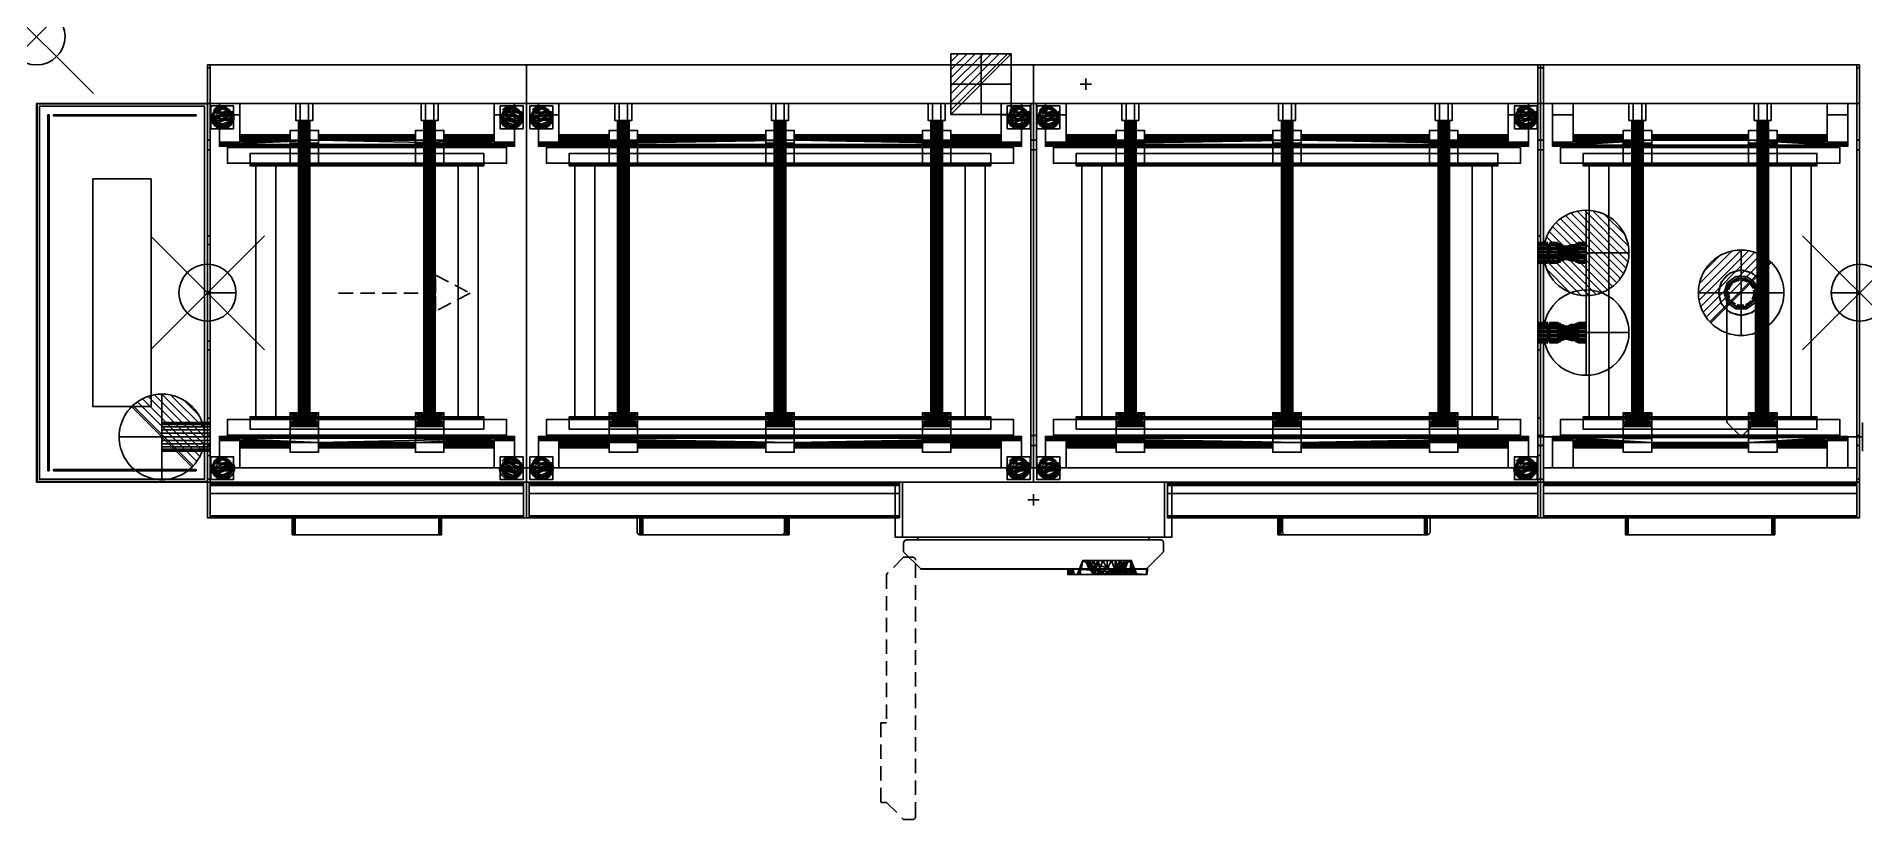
# Model space of a CAD drawing. Header units: millimetres. Extents: x 0 to 3205, y -1375 to 0.
import ezdxf

# ---------------------------------------------------------------- set-up
doc = ezdxf.new("R2010")
doc.units = ezdxf.units.MM
doc.header["$PDMODE"] = 35
doc.header["$PDSIZE"] = 100
for name, pattern in [('DASHDOT', [18.5, 12, -3, 0.5, -3]), ('DASHED', [15, 12, -3]), ('NASCOSTA', [0.381, 0.254, -0.127])]:
    doc.linetypes.add(name, pattern=pattern)
for name, color, linetype in [('IQ_200_2D', 1, 'Continuous'), ('IQ_200_3D', 1, 'Continuous'), ('IQ_204_2D', 7, 'Continuous'), ('IQ_204_3D', 7, 'Continuous'), ('IQ_DARKGRAY_3D', 252, 'Continuous')]:
    doc.layers.add(name, color=color, linetype=linetype)
for name, color, linetype, lineweight in [('IQ_CON_COLDWATER_INT', 7, 'Continuous', 25), ('IQ_CON_DRAIN_INT', 7, 'Continuous', 25), ('IQ_CON_ELECTRICITY_INT', 7, 'Continuous', 25), ('IQ_CON_HOTWATER_INT', 7, 'Continuous', 25)]:
    doc.layers.add(name, color=color, linetype=linetype, lineweight=lineweight)
doc.layers.add('IQ_CURTAIN_3D', color=7, linetype='Continuous', transparency=0.9)
doc.layers.add('IQ_INS_3D', color=3, linetype='Continuous', lineweight=25, plot=False)

# ---------------------------------------------------------------- blocks, each defined once
blk = doc.blocks.new('*X1')
at = {"color": 0}
for p, q in [((286.774344, 2204.447934), (296.618251, 2214.291842)), ((286.774344, 2205.862148), (295.204037, 2214.291842)), ((286.774344, 2207.276361), (293.789824, 2214.291842)), ((286.774344, 2208.690575), (292.37561, 2214.291842)), ((286.774344, 2210.104788), (290.961397, 2214.291842)), ((286.774344, 2211.519002), (289.547183, 2214.291842)), ((286.774344, 2212.933216), (288.13297, 2214.291842))]:
    blk.add_line(p, q, dxfattribs=at)
blk = doc.blocks.new('electricity')
for p, q in [((2.12, 2.12), (-2.12, 2.12)), ((-2.12, 2.12), (-2.12, -2.12)), ((-2.12, -2.12), (2.12, 2.12)), ((2.12, -2.12), (2.12, 2.12)), ((-2.12, -2.12), (2.12, -2.12))]:
    blk.add_line(p, q)
at = {"extrusion": (-1, 0, 0)}
for p, q in [((0, -2.12, 2.12), (0, 2.12, 2.12)), ((0, 2.12, -2.12), (0, -2.12, -2.12)), ((0, 2.12, 2.12), (0, 2.12, -2.12)), ((0, 2.12, -2.12), (0, -2.12, 2.12)), ((0, -2.12, -2.12), (0, -2.12, 2.12))]:
    blk.add_line(p, q, dxfattribs=at)
at = {"extrusion": (0, -1, 0)}
for p, q in [((2.12, 0, 2.12), (-2.12, 0, 2.12)), ((-2.12, 0, -2.12), (2.12, 0, -2.12)), ((-2.12, 0, 2.12), (-2.12, 0, -2.12)), ((-2.12, 0, -2.12), (2.12, 0, 2.12)), ((2.12, 0, -2.12), (2.12, 0, 2.12))]:
    blk.add_line(p, q, dxfattribs=at)
at = {"xscale": 0.4000000000000909, "yscale": 0.4000000000000909, "zscale": 0.4000000000000909}
blk.add_blockref('*X1', (-116.83, -883.6), dxfattribs=at)
at = {"extrusion": (-1, 0, 0), "xscale": 0.3999999999999773, "yscale": 0.3999999999999773, "zscale": 0.3999999999999773}
blk.add_blockref('*X1', (-116.83, -883.6), dxfattribs=at)
at = {"extrusion": (0, -1, 0), "xscale": 0.4000000000000909, "yscale": 0.4000000000000909, "zscale": 0.4000000000000909}
blk.add_blockref('*X1', (-116.83, -883.6), dxfattribs=at)
blk = doc.blocks.new('coldwater')
blk.add_circle((0, 0), 3)
at = {"extrusion": (-1, 0, 0)}
blk.add_circle((0, 0), 3, dxfattribs=at)
at = {"extrusion": (0, -1, 0)}
blk.add_circle((0, 0), 3, dxfattribs=at)
blk = doc.blocks.new('*X5')
at = {"color": 0}
for p, q in [((134.08, 2208.73), (141.89, 2216.54)), ((134.16, 2210.23), (140.39, 2216.46)), ((134.24, 2207.47), (143.15, 2216.38)), ((134.56, 2206.38), (144.24, 2216.06)), ((134.8, 2212.28), (138.34, 2215.82)), ((135.01, 2205.42), (145.2, 2215.61)), ((135.56, 2204.56), (146.06, 2215.06)), ((136.22, 2203.8), (146.82, 2214.4)), ((136.96, 2203.13), (147.49, 2213.66)), ((137.81, 2202.56), (148.06, 2212.81)), ((138.76, 2202.1), (148.52, 2211.86)), ((139.83, 2201.76), (148.86, 2210.79)), ((141.06, 2201.57), (149.05, 2209.56)), ((142.52, 2201.61), (149.01, 2208.1)), ((144.44, 2202.12), (148.5, 2206.18))]:
    blk.add_line(p, q, dxfattribs=at)
blk = doc.blocks.new('hotwater')
blk.add_line((3, 0), (3, 0))
blk.add_circle((0, 0), 3)
at = {"extrusion": (-1, 0, 0)}
blk.add_circle((0, 0), 3, dxfattribs=at)
at = {"extrusion": (0, -1, 0)}
blk.add_circle((0, 0), 3, dxfattribs=at)
at = {"xscale": 0.4000000000000909, "yscale": 0.4000000000000909, "zscale": 0.4000000000000909}
blk.add_blockref('*X5', (-56.63, -883.62), dxfattribs=at)
at = {"extrusion": (-1, 0, 0), "xscale": 0.3999999999999773, "yscale": 0.3999999999999773, "zscale": 0.3999999999999773}
blk.add_blockref('*X5', (-56.63, -883.62), dxfattribs=at)
at = {"extrusion": (0, -1, 0), "xscale": 0.4000000000000909, "yscale": 0.4000000000000909, "zscale": 0.4000000000000909}
blk.add_blockref('*X5', (-56.63, -883.62), dxfattribs=at)
blk = doc.blocks.new('*X3')
at = {"color": 0}
for p, q in [((313.99, 2209.04), (321.51, 2216.55)), ((314.11, 2207.74), (322.8, 2216.44)), ((314.16, 2210.62), (319.93, 2216.39)), ((314.4, 2206.62), (323.93, 2216.15)), ((314.82, 2205.62), (324.92, 2215.72)), ((315.1, 2212.98), (317.57, 2215.44)), ((315.35, 2204.74), (325.8, 2215.19)), ((315.99, 2203.96), (326.58, 2214.56))]:
    blk.add_line(p, q, dxfattribs=at)
blk = doc.blocks.new('drain')
blk.add_line((-2.12, -2.12), (2.12, 2.12))
at = {"extrusion": (-1, 0, 0)}
blk.add_line((0, 2.12, -2.12), (0, -2.12, 2.12), dxfattribs=at)
at = {"extrusion": (0, -1, 0)}
blk.add_line((-2.12, 0, -2.12), (2.12, 0, 2.12), dxfattribs=at)
for start, end in [(45, 225), (225, 45)]:
    blk.add_arc((0, 0), 3, start, end)
at = {"extrusion": (-1, 0, 0)}
for start, end in [(45, 225), (225, 45)]:
    blk.add_arc((0, 0), 3, start, end, dxfattribs=at)
at = {"extrusion": (0, -1, 0)}
for start, end in [(45, 225), (225, 45)]:
    blk.add_arc((0, 0), 3, start, end, dxfattribs=at)
at = {"xscale": 0.4000000000000909, "yscale": 0.4000000000000909, "zscale": 0.4000000000000909}
blk.add_blockref('*X3', (-128.6, -883.62), dxfattribs=at)
at = {"extrusion": (-1, 0, 0), "xscale": 0.3999999999999773, "yscale": 0.3999999999999773, "zscale": 0.3999999999999773}
blk.add_blockref('*X3', (-128.6, -883.62), dxfattribs=at)
at = {"extrusion": (0, -1, 0), "xscale": 0.4000000000000909, "yscale": 0.4000000000000909, "zscale": 0.4000000000000909}
blk.add_blockref('*X3', (-128.6, -883.62), dxfattribs=at)

msp = doc.modelspace()

# ---------------------------------------------------------------- linework, layer by layer
at = {"color": 7, "linetype": 'DASHDOT', "ltscale": 0.496584}
for p, q in [((2992, -381), (2992, -519)), ((3061, -450), (2923, -450))]:
    msp.add_line(p, q, dxfattribs=at)
at = {"layer": 'IQ_200_2D'}
msp.add_lwpolyline([(3200, -50), (300, -50), (300, -845), (1507, -845), (1507, -879), (1993, -879), (1993, -845), (3200, -845), (3200, -50)], dxfattribs=at)
msp.add_lwpolyline([(300, -117.5), (0, -117.5), (0, -782.5), (300, -782.5)], close=True, dxfattribs=at)
at = {"layer": 'IQ_200_2D', "color": 7}
for points in [[(709.5, -845), (450.5, -845), (450.5, -870, 0.414214), (455.5, -875), (704.5, -875, 0.414214), (709.5, -870)], [(1313, -845), (1054, -845), (1054, -870, 0.414214), (1059, -875), (1308, -875, 0.414214), (1313, -870)], [(2187, -845), (2446, -845), (2446, -870, -0.414214), (2441, -875), (2192, -875, -0.414214), (2187, -870)], [(3049.5, -845), (2790.5, -845), (2790.5, -870, 0.414214), (2795.5, -875), (3044.5, -875, 0.414214), (3049.5, -870)]]:
    msp.add_lwpolyline(points, format="xyb", close=True, dxfattribs=at)
at = {"layer": 'IQ_200_2D'}
msp.add_lwpolyline([(1973, -884), (1973, -884, -0.414214), (1978, -889), (1978, -905), (1948, -935), (1948, -945), (1810, -945), (1810, -935), (1552, -935), (1522, -905), (1522, -889, -0.414213), (1527, -884), (1973, -884)], format="xyb", dxfattribs=at)
at = {"layer": 'IQ_200_3D'}
for points, invisible_edges in [([(300, -50, 651), (300, -50.2, 652.3), (305, -50.2, 652.3), (305, -50, 651)], 2), ([(305, -50, 663), (305, -50.2, 661.7), (300, -50.2, 661.7), (300, -50, 663)], 2), ([(300, -53.7, 655.8), (300, -52.5, 655.3), (300, -50, 651), (300, -55, 656)], 6), ([(300, -50, 651), (300, -52.5, 655.3), (300, -50.2, 652.3)], 3), ([(300, -55, 656), (300, -50, 651), (300, -357.5, 208), (300, -361.1, 209.5)], 11), ([(300, -117.5, 188), (300, -354.4, 205.6), (300, -357.5, 208), (300, -50, 651)], 13), ([(300, -50, 651), (300, -50, 188), (300, -117.5, 188)], 12), ([(300, -55, 658), (300, -191.7, 807.4), (300, -188.5, 809.5), (300, -50, 663)], 13), ([(300, -50, 663), (300, -50.2, 661.7), (300, -55, 658)], 14), ([(300, -50, 663), (300, -188.5, 809.5), (300, -185.8, 812.2)], 13), ([(300, -185.8, 812.2), (300, -183.7, 815.5), (300, -50, 663)], 14), ([(300, -182, 822.9), (300, -182, 1357.6), (300, -50, 1785), (300, -50, 663)], 10), ([(300, -182.6, 1362.1), (300, -50, 1785), (300, -182, 1357.6)], 3), ([(300, -183.7, 815.5), (300, -182.4, 819.1), (300, -50, 663)], 14), ([(300, -50, 1785), (300, -194.8, 1374.3), (300, -199.2, 1374.8), (300, -782.5, 1785)], 5), ([(300, -190.6, 1372.5), (300, -194.8, 1374.3), (300, -50, 1785)], 14), ([(300, -184.3, 1366.2), (300, -187, 1369.8), (300, -50, 1785)], 14), ([(300, -50, 1785), (300, -187, 1369.8), (300, -190.6, 1372.5)], 13), ([(300, -184.3, 1366.2), (300, -50, 1785), (300, -182.6, 1362.1)], 3), ([(300, -182, 822.9), (300, -50, 663), (300, -182.4, 819.1)], 3), ([(300, -50.2, 652.3), (300, -50.7, 653.5), (305, -50.7, 653.5), (305, -50.2, 652.3)], 10), ([(300, -50.7, 660.5), (300, -50.2, 661.7), (305, -50.2, 661.7), (305, -50.7, 660.5)], 10), ([(300, -51.5, 654.5), (300, -50.7, 653.5), (300, -50.2, 652.3), (300, -52.5, 655.3)], 4), ([(300, -50.2, 661.7), (300, -50.7, 660.5), (300, -53.7, 658.2), (300, -55, 658)], 10), ([(305, -51.5, 654.5), (305, -50.7, 653.5), (300, -50.7, 653.5), (300, -51.5, 654.5)], 10), ([(300, -51.5, 659.5), (300, -50.7, 660.5), (305, -50.7, 660.5), (305, -51.5, 659.5)], 10), ([(300, -50.7, 660.5), (300, -51.5, 659.5), (300, -52.5, 658.7), (300, -53.7, 658.2)], 8), ([(300, -51.5, 654.5), (300, -52.5, 655.3), (305, -52.5, 655.3), (305, -51.5, 654.5)], 10), ([(305, -51.5, 659.5), (305, -52.5, 658.7), (300, -52.5, 658.7), (300, -51.5, 659.5)], 10), ([(300, -52.5, 655.3), (300, -53.7, 655.8), (305, -53.7, 655.8), (305, -52.5, 655.3)], 10), ([(300, -53.7, 658.2), (300, -52.5, 658.7), (305, -52.5, 658.7), (305, -53.7, 658.2)], 10), ([(305, -55, 656), (305, -53.7, 655.8), (300, -53.7, 655.8), (300, -55, 656)], 2), ([(300, -55, 658), (300, -53.7, 658.2), (305, -53.7, 658.2), (305, -55, 658)], 2), ([(300, -55, 656), (300, -361.1, 209.5), (300, -365, 210), (300, -777.5, 656)], 5), ([(300, -55, 658), (300, -195.4, 806.2), (300, -191.7, 807.4)], 13), ([(300, -199.2, 805.7), (300, -195.4, 806.2), (300, -55, 658), (300, -777.5, 658)], 10), ([(305, -117.5, 188), (305, -50, 651), (305, -357.5, 208), (305, -354.4, 205.6)], 11), ([(305, -117.5, 188), (305, -50, 188), (305, -50, 651)], 12), ([(305, -357.5, 208), (305, -50, 651), (305, -55, 656), (305, -361.1, 209.5)], 7), ([(305, -53.7, 655.8), (305, -55, 656), (305, -50, 651), (305, -52.5, 655.3)], 6), ([(305, -50, 651), (305, -50.2, 652.3), (305, -52.5, 655.3)], 14), ([(305, -117.5, 708), (305, -50, 188), (305, -117.5, 188), (305, -757.5, 708)], 5), ([(305, -117.5, 1443), (305, -757.5, 1443), (305, -782.5, 1785), (305, -50, 1785)], 10), ([(305, -117.5, 708), (305, -117.5, 1443), (305, -50, 1785), (305, -50, 188)], 10), ([(305, -199.2, 1374.8), (305, -194.8, 1374.3), (305, -50, 1785), (305, -782.5, 1785)], 10), ([(305, -50, 1785), (305, -190.6, 1372.5), (305, -187, 1369.8)], 13), ([(305, -190.6, 1372.5), (305, -50, 1785), (305, -194.8, 1374.3)], 3), ([(305, -50, 1785), (305, -187, 1369.8), (305, -184.3, 1366.2)], 13), ([(305, -184.3, 1366.2), (305, -182.6, 1362.1), (305, -50, 1785)], 14), ([(305, -182, 822.9), (305, -50, 663), (305, -50, 1785), (305, -182, 1357.6)], 5), ([(305, -183.7, 815.5), (305, -50, 663), (305, -182.4, 819.1)], 3), ([(305, -182.6, 1362.1), (305, -182, 1357.6), (305, -50, 1785)], 14), ([(305, -50, 663), (305, -182, 822.9), (305, -182.4, 819.1)], 13), ([(305, -188.5, 809.5), (305, -191.7, 807.4), (305, -55, 658), (305, -50, 663)], 14), ([(305, -185.8, 812.2), (305, -188.5, 809.5), (305, -50, 663)], 14), ([(305, -185.8, 812.2), (305, -50, 663), (305, -183.7, 815.5)], 3), ([(305, -55, 658), (305, -53.7, 658.2), (305, -50.2, 661.7), (305, -50, 663)], 10), ([(305, -50.2, 652.3), (305, -50.7, 653.5), (305, -51.5, 654.5), (305, -52.5, 655.3)], 8), ([(305, -53.7, 658.2), (305, -52.5, 658.7), (305, -50.7, 660.5), (305, -50.2, 661.7)], 10), ([(305, -50.7, 660.5), (305, -52.5, 658.7), (305, -51.5, 659.5)], 1), ([(305, -365, 210), (305, -361.1, 209.5), (305, -55, 656), (305, -777.5, 656)], 10), ([(305, -55, 658), (305, -191.7, 807.4), (305, -195.4, 806.2)], 13), ([(305, -55, 658), (305, -195.4, 806.2), (305, -199.2, 805.7), (305, -777.5, 658)], 5), ([(2635, -50, 651), (2635, -50.2, 652.3), (2640, -50.2, 652.3), (2640, -50, 651)], 2), ([(2640, -50, 663), (2640, -50.2, 661.7), (2635, -50.2, 661.7), (2635, -50, 663)], 2), ([(2635, -53.7, 655.8), (2635, -52.5, 655.3), (2635, -50, 651), (2635, -55, 656)], 6), ([(2635, -50, 651), (2635, -52.5, 655.3), (2635, -50.2, 652.3)], 3), ([(2635, -55, 656), (2635, -50, 651), (2635, -357.5, 208), (2635, -361.1, 209.5)], 11), ([(2635, -117.5, 188), (2635, -354.4, 205.6), (2635, -357.5, 208), (2635, -50, 651)], 13), ([(2635, -50, 651), (2635, -50, 188), (2635, -117.5, 188)], 12), ([(2635, -55, 658), (2635, -191.7, 807.4), (2635, -188.5, 809.5), (2635, -50, 663)], 13), ([(2635, -50, 663), (2635, -50.2, 661.7), (2635, -55, 658)], 14), ([(2635, -50, 663), (2635, -188.5, 809.5), (2635, -185.8, 812.2)], 13), ([(2635, -185.8, 812.2), (2635, -183.7, 815.5), (2635, -50, 663)], 14), ([(2635, -182, 822.9), (2635, -182, 1357.6), (2635, -50, 1785), (2635, -50, 663)], 10), ([(2635, -182.6, 1362.1), (2635, -50, 1785), (2635, -182, 1357.6)], 3), ([(2635, -183.7, 815.5), (2635, -182.4, 819.1), (2635, -50, 663)], 14), ([(2635, -50, 1785), (2635, -194.8, 1374.3), (2635, -199.2, 1374.8), (2635, -782.5, 1785)], 5), ([(2635, -190.6, 1372.5), (2635, -194.8, 1374.3), (2635, -50, 1785)], 14), ([(2635, -184.3, 1366.2), (2635, -187, 1369.8), (2635, -50, 1785)], 14), ([(2635, -50, 1785), (2635, -187, 1369.8), (2635, -190.6, 1372.5)], 13), ([(2635, -184.3, 1366.2), (2635, -50, 1785), (2635, -182.6, 1362.1)], 3), ([(2635, -182, 822.9), (2635, -50, 663), (2635, -182.4, 819.1)], 3), ([(2635, -782.5, 1785), (2635, -757.5, 1443), (2635, -117.5, 1443), (2635, -50, 1785)], 5), ([(2635, -50, 1785), (2635, -117.5, 1443), (2635, -117.5, 708), (2635, -50, 188)], 5), ([(2635, -117.5, 188), (2635, -50, 188), (2635, -117.5, 708), (2635, -757.5, 708)], 10), ([(2635, -50.2, 652.3), (2635, -50.7, 653.5), (2640, -50.7, 653.5), (2640, -50.2, 652.3)], 10), ([(2635, -50.7, 660.5), (2635, -50.2, 661.7), (2640, -50.2, 661.7), (2640, -50.7, 660.5)], 10), ([(2635, -51.5, 654.5), (2635, -50.7, 653.5), (2635, -50.2, 652.3), (2635, -52.5, 655.3)], 4), ([(2635, -50.2, 661.7), (2635, -50.7, 660.5), (2635, -53.7, 658.2), (2635, -55, 658)], 10), ([(2640, -51.5, 654.5), (2640, -50.7, 653.5), (2635, -50.7, 653.5), (2635, -51.5, 654.5)], 10), ([(2635, -51.5, 659.5), (2635, -50.7, 660.5), (2640, -50.7, 660.5), (2640, -51.5, 659.5)], 10), ([(2635, -50.7, 660.5), (2635, -51.5, 659.5), (2635, -52.5, 658.7), (2635, -53.7, 658.2)], 8), ([(2635, -51.5, 654.5), (2635, -52.5, 655.3), (2640, -52.5, 655.3), (2640, -51.5, 654.5)], 10), ([(2640, -51.5, 659.5), (2640, -52.5, 658.7), (2635, -52.5, 658.7), (2635, -51.5, 659.5)], 10), ([(2635, -52.5, 655.3), (2635, -53.7, 655.8), (2640, -53.7, 655.8), (2640, -52.5, 655.3)], 10), ([(2635, -53.7, 658.2), (2635, -52.5, 658.7), (2640, -52.5, 658.7), (2640, -53.7, 658.2)], 10), ([(2640, -55, 656), (2640, -53.7, 655.8), (2635, -53.7, 655.8), (2635, -55, 656)], 2), ([(2635, -55, 658), (2635, -53.7, 658.2), (2640, -53.7, 658.2), (2640, -55, 658)], 2), ([(2635, -55, 656), (2635, -361.1, 209.5), (2635, -365, 210), (2635, -777.5, 656)], 5), ([(2635, -55, 658), (2635, -195.4, 806.2), (2635, -191.7, 807.4)], 13), ([(2635, -199.2, 805.7), (2635, -195.4, 806.2), (2635, -55, 658), (2635, -777.5, 658)], 10), ([(2645, -50, 663), (2645, -50.2, 661.7), (2640, -50.2, 661.7), (2640, -50, 663)], 2), ([(2640, -55, 658), (2640, -191.7, 807.4), (2640, -188.5, 809.5), (2640, -50, 663)], 13), ([(2640, -50, 663), (2640, -50.2, 661.7), (2640, -55, 658)], 14), ([(2640, -50, 663), (2640, -188.5, 809.5), (2640, -185.8, 812.2)], 13), ([(2640, -185.8, 812.2), (2640, -183.7, 815.5), (2640, -50, 663)], 14), ([(2640, -182, 822.9), (2640, -182, 1357.6), (2640, -50, 1493), (2640, -50, 663)], 10), ([(2640, -182.6, 1362.1), (2640, -50, 1493), (2640, -182, 1357.6)], 3), ([(2640, -183.7, 815.5), (2640, -182.4, 819.1), (2640, -50, 663)], 14), ([(2640, -50, 1493), (2640, -194.8, 1374.3), (2640, -199.2, 1374.8), (2640, -782.5, 1493)], 5), ([(2640, -190.6, 1372.5), (2640, -194.8, 1374.3), (2640, -50, 1493)], 14), ([(2640, -184.3, 1366.2), (2640, -187, 1369.8), (2640, -50, 1493)], 14), ([(2640, -50, 1493), (2640, -187, 1369.8), (2640, -190.6, 1372.5)], 13), ([(2640, -184.3, 1366.2), (2640, -50, 1493), (2640, -182.6, 1362.1)], 3), ([(2640, -182, 822.9), (2640, -50, 663), (2640, -182.4, 819.1)], 3), ([(2640, -117.5, 188), (2640, -50, 651), (2640, -357.5, 208), (2640, -354.4, 205.6)], 11), ([(2640, -117.5, 188), (2640, -50, 188), (2640, -50, 651)], 12), ([(2640, -357.5, 208), (2640, -50, 651), (2640, -55, 656), (2640, -361.1, 209.5)], 7), ([(2640, -53.7, 655.8), (2640, -55, 656), (2640, -50, 651), (2640, -52.5, 655.3)], 6), ([(2640, -50, 651), (2640, -50.2, 652.3), (2640, -52.5, 655.3)], 14), ([(2640, -199.2, 1374.8), (2640, -194.8, 1374.3), (2640, -50, 1785), (2640, -782.5, 1785)], 10), ([(2640, -50, 1785), (2640, -190.6, 1372.5), (2640, -187, 1369.8)], 13), ([(2640, -190.6, 1372.5), (2640, -50, 1785), (2640, -194.8, 1374.3)], 3), ([(2640, -50, 1785), (2640, -187, 1369.8), (2640, -184.3, 1366.2)], 13), ([(2640, -184.3, 1366.2), (2640, -182.6, 1362.1), (2640, -50, 1785)], 14), ([(2640, -182, 822.9), (2640, -50, 663), (2640, -50, 1785), (2640, -182, 1357.6)], 5), ([(2640, -183.7, 815.5), (2640, -50, 663), (2640, -182.4, 819.1)], 3), ([(2640, -182.6, 1362.1), (2640, -182, 1357.6), (2640, -50, 1785)], 14), ([(2640, -50, 663), (2640, -182, 822.9), (2640, -182.4, 819.1)], 13), ([(2640, -188.5, 809.5), (2640, -191.7, 807.4), (2640, -55, 658), (2640, -50, 663)], 14), ([(2640, -185.8, 812.2), (2640, -188.5, 809.5), (2640, -50, 663)], 14), ([(2640, -185.8, 812.2), (2640, -50, 663), (2640, -183.7, 815.5)], 3), ([(2640, -55, 658), (2640, -53.7, 658.2), (2640, -50.2, 661.7), (2640, -50, 663)], 10), ([(2640, -50.7, 660.5), (2640, -50.2, 661.7), (2645, -50.2, 661.7), (2645, -50.7, 660.5)], 10), ([(2640, -50.2, 661.7), (2640, -50.7, 660.5), (2640, -53.7, 658.2), (2640, -55, 658)], 10), ([(2640, -50.2, 652.3), (2640, -50.7, 653.5), (2640, -51.5, 654.5), (2640, -52.5, 655.3)], 8), ([(2640, -53.7, 658.2), (2640, -52.5, 658.7), (2640, -50.7, 660.5), (2640, -50.2, 661.7)], 10), ([(2640, -51.5, 659.5), (2640, -50.7, 660.5), (2645, -50.7, 660.5), (2645, -51.5, 659.5)], 10), ([(2640, -50.7, 660.5), (2640, -51.5, 659.5), (2640, -52.5, 658.7), (2640, -53.7, 658.2)], 8), ([(2640, -50.7, 660.5), (2640, -52.5, 658.7), (2640, -51.5, 659.5)], 1), ([(2645, -51.5, 659.5), (2645, -52.5, 658.7), (2640, -52.5, 658.7), (2640, -51.5, 659.5)], 10), ([(2640, -53.7, 658.2), (2640, -52.5, 658.7), (2645, -52.5, 658.7), (2645, -53.7, 658.2)], 10), ([(2640, -55, 658), (2640, -53.7, 658.2), (2645, -53.7, 658.2), (2645, -55, 658)], 2), ([(2640, -55, 658), (2640, -195.4, 806.2), (2640, -191.7, 807.4)], 13), ([(2640, -199.2, 805.7), (2640, -195.4, 806.2), (2640, -55, 658), (2640, -777.5, 658)], 10), ([(2640, -365, 210), (2640, -361.1, 209.5), (2640, -55, 656), (2640, -777.5, 656)], 10), ([(2640, -55, 658), (2640, -191.7, 807.4), (2640, -195.4, 806.2)], 13), ([(2640, -55, 658), (2640, -195.4, 806.2), (2640, -199.2, 805.7), (2640, -777.5, 658)], 5), ([(2645, -199.2, 1374.8), (2645, -194.8, 1374.3), (2645, -50, 1493), (2645, -782.5, 1493)], 10), ([(2645, -50, 1493), (2645, -190.6, 1372.5), (2645, -187, 1369.8)], 13), ([(2645, -190.6, 1372.5), (2645, -50, 1493), (2645, -194.8, 1374.3)], 3), ([(2645, -50, 1493), (2645, -187, 1369.8), (2645, -184.3, 1366.2)], 13), ([(2645, -184.3, 1366.2), (2645, -182.6, 1362.1), (2645, -50, 1493)], 14), ([(2645, -182, 822.9), (2645, -50, 663), (2645, -50, 1493), (2645, -182, 1357.6)], 5), ([(2645, -183.7, 815.5), (2645, -50, 663), (2645, -182.4, 819.1)], 3), ([(2645, -182.6, 1362.1), (2645, -182, 1357.6), (2645, -50, 1493)], 14), ([(2645, -50, 663), (2645, -182, 822.9), (2645, -182.4, 819.1)], 13), ([(2645, -188.5, 809.5), (2645, -191.7, 807.4), (2645, -55, 658), (2645, -50, 663)], 14), ([(2645, -185.8, 812.2), (2645, -188.5, 809.5), (2645, -50, 663)], 14), ([(2645, -185.8, 812.2), (2645, -50, 663), (2645, -183.7, 815.5)], 3), ([(2645, -55, 658), (2645, -53.7, 658.2), (2645, -50.2, 661.7), (2645, -50, 663)], 10), ([(2645, -782.5, 658), (2645, -757.5, 708), (2645, -117.5, 708), (2645, -50, 658)], 5), ([(2645, -50, 658), (2645, -117.5, 708), (2645, -117.5, 1443), (2645, -50, 1493)], 5), ([(2645, -117.5, 1443), (2645, -757.5, 1443), (2645, -782.5, 1493), (2645, -50, 1493)], 10), ([(2645, -53.7, 658.2), (2645, -52.5, 658.7), (2645, -50.7, 660.5), (2645, -50.2, 661.7)], 10), ([(2645, -50.7, 660.5), (2645, -52.5, 658.7), (2645, -51.5, 659.5)], 1), ([(2645, -55, 658), (2645, -191.7, 807.4), (2645, -195.4, 806.2)], 13), ([(2645, -55, 658), (2645, -195.4, 806.2), (2645, -199.2, 805.7), (2645, -777.5, 658)], 5), ([(3195, -782.5, 1493), (3195, -757.5, 1443), (3195, -117.5, 1443), (3195, -50, 1493)], 5), ([(3195, -50, 1493), (3195, -117.5, 1443), (3195, -117.5, 708), (3195, -50, 658)], 5), ([(3195, -117.5, 708), (3195, -757.5, 708), (3195, -782.5, 658), (3195, -50, 658)], 10), ([(3200, -50, 663), (3200, -50.2, 661.7), (3195, -50.2, 661.7), (3195, -50, 663)], 2), ([(3195, -55, 658), (3195, -191.7, 807.4), (3195, -188.5, 809.5), (3195, -50, 663)], 13), ([(3195, -50, 663), (3195, -50.2, 661.7), (3195, -55, 658)], 14), ([(3195, -50, 663), (3195, -188.5, 809.5), (3195, -185.8, 812.2)], 13), ([(3195, -185.8, 812.2), (3195, -183.7, 815.5), (3195, -50, 663)], 14), ([(3195, -182, 822.9), (3195, -182, 1357.6), (3195, -50, 1493), (3195, -50, 663)], 10), ([(3195, -182.6, 1362.1), (3195, -50, 1493), (3195, -182, 1357.6)], 3), ([(3195, -183.7, 815.5), (3195, -182.4, 819.1), (3195, -50, 663)], 14), ([(3195, -50, 1493), (3195, -194.8, 1374.3), (3195, -199.2, 1374.8), (3195, -782.5, 1493)], 5), ([(3195, -190.6, 1372.5), (3195, -194.8, 1374.3), (3195, -50, 1493)], 14), ([(3195, -184.3, 1366.2), (3195, -187, 1369.8), (3195, -50, 1493)], 14), ([(3195, -50, 1493), (3195, -187, 1369.8), (3195, -190.6, 1372.5)], 13), ([(3195, -184.3, 1366.2), (3195, -50, 1493), (3195, -182.6, 1362.1)], 3), ([(3195, -182, 822.9), (3195, -50, 663), (3195, -182.4, 819.1)], 3), ([(3195, -50.7, 660.5), (3195, -50.2, 661.7), (3200, -50.2, 661.7), (3200, -50.7, 660.5)], 10), ([(3195, -50.2, 661.7), (3195, -50.7, 660.5), (3195, -53.7, 658.2), (3195, -55, 658)], 10), ([(3195, -51.5, 659.5), (3195, -50.7, 660.5), (3200, -50.7, 660.5), (3200, -51.5, 659.5)], 10), ([(3195, -50.7, 660.5), (3195, -51.5, 659.5), (3195, -52.5, 658.7), (3195, -53.7, 658.2)], 8), ([(3200, -51.5, 659.5), (3200, -52.5, 658.7), (3195, -52.5, 658.7), (3195, -51.5, 659.5)], 10), ([(3195, -53.7, 658.2), (3195, -52.5, 658.7), (3200, -52.5, 658.7), (3200, -53.7, 658.2)], 10), ([(3195, -55, 658), (3195, -53.7, 658.2), (3200, -53.7, 658.2), (3200, -55, 658)], 2), ([(3195, -55, 658), (3195, -195.4, 806.2), (3195, -191.7, 807.4)], 13), ([(3195, -199.2, 805.7), (3195, -195.4, 806.2), (3195, -55, 658), (3195, -777.5, 658)], 10), ([(3200, -199.2, 1374.8), (3200, -194.8, 1374.3), (3200, -50, 1493), (3200, -782.5, 1493)], 10), ([(3200, -50, 1493), (3200, -190.6, 1372.5), (3200, -187, 1369.8)], 13), ([(3200, -190.6, 1372.5), (3200, -50, 1493), (3200, -194.8, 1374.3)], 3), ([(3200, -50, 1493), (3200, -187, 1369.8), (3200, -184.3, 1366.2)], 13), ([(3200, -184.3, 1366.2), (3200, -182.6, 1362.1), (3200, -50, 1493)], 14), ([(3200, -182, 822.9), (3200, -50, 663), (3200, -50, 1493), (3200, -182, 1357.6)], 5), ([(3200, -183.7, 815.5), (3200, -50, 663), (3200, -182.4, 819.1)], 3), ([(3200, -182.6, 1362.1), (3200, -182, 1357.6), (3200, -50, 1493)], 14), ([(3200, -50, 663), (3200, -182, 822.9), (3200, -182.4, 819.1)], 13), ([(3200, -188.5, 809.5), (3200, -191.7, 807.4), (3200, -55, 658), (3200, -50, 663)], 14), ([(3200, -185.8, 812.2), (3200, -188.5, 809.5), (3200, -50, 663)], 14), ([(3200, -185.8, 812.2), (3200, -50, 663), (3200, -183.7, 815.5)], 3), ([(3200, -55, 658), (3200, -53.7, 658.2), (3200, -50.2, 661.7), (3200, -50, 663)], 10), ([(3200, -53.7, 658.2), (3200, -52.5, 658.7), (3200, -50.7, 660.5), (3200, -50.2, 661.7)], 10), ([(3200, -50.7, 660.5), (3200, -52.5, 658.7), (3200, -51.5, 659.5)], 1), ([(3200, -55, 658), (3200, -191.7, 807.4), (3200, -195.4, 806.2)], 13), ([(3200, -55, 658), (3200, -195.4, 806.2), (3200, -199.2, 805.7), (3200, -777.5, 658)], 5), ([(0, -782.5, 1785), (99, -650, 1785), (99, -250, 1785), (0, -117.5, 1785)], 5), ([(201, -250, 1785), (300, -117.5, 1785), (0, -117.5, 1785), (99, -250, 1785)], 5), ([(0, -117.5, 1365), (300, -117.5, 1365), (295, -122.5, 1365), (5, -122.5, 1365)], 10), ([(0, -782.5, 1365), (0, -117.5, 1365), (5, -122.5, 1365), (5, -777.5, 1365)], 10), ([(1, -118.5, 1493), (300, -118.5, 1493), (201, -250, 1493), (99, -250, 1493)], 10), ([(1, -781.5, 1493), (1, -118.5, 1493), (99, -250, 1493), (99, -650, 1493)], 10), ([(1, -781.5, 1493), (5, -777.5, 1493), (5, -122.5, 1493), (1, -118.5, 1493)], 5), ([(300, -118.5, 1493), (1, -118.5, 1493), (5, -122.5, 1493), (295, -122.5, 1493)], 10), ([(300, -782.5, 1785), (300, -117.5, 1785), (201, -250, 1785), (201, -650, 1785)], 10), ([(300, -781.5, 1493), (201, -650, 1493), (201, -250, 1493), (300, -118.5, 1493)], 5), ([(300, -782.5, 1365), (295, -777.5, 1365), (295, -122.5, 1365), (300, -117.5, 1365)], 5), ([(300, -781.5, 1493), (300, -118.5, 1493), (295, -122.5, 1493), (295, -777.5, 1493)], 10), ([(300, -117.5, 1494), (300, -117.5, 1785), (300, -782.5, 1785), (300, -118.5, 1493)], 4), ([(300, -117.5, 1492), (300, -118.5, 1493), (300, -781.5, 1493), (300, -117.5, 1365)], 4), ([(300, -117.5, 1365), (300, -781.5, 1493), (300, -782.5, 1492), (300, -782.5, 1365)], 1), ([(300, -352, 202.5), (300, -354.4, 205.6), (300, -117.5, 188)], 14), ([(300, -117.5, 188), (300, -350.5, 198.9), (300, -352, 202.5)], 13), ([(300, -117.5, 188), (300, -117.5, 150), (300, -350, 150), (300, -350, 195)], 8), ([(300, -350, 195), (300, -350.5, 198.9), (300, -117.5, 188)], 14), ([(300, -118.5, 1493), (300, -782.5, 1785), (300, -782.5, 1494), (300, -781.5, 1493)], 1), ([(305, -350.5, 198.9), (305, -117.5, 188), (305, -352, 202.5)], 3), ([(305, -350, 150), (305, -117.5, 150), (305, -117.5, 188), (305, -350, 195)], 4), ([(305, -350.5, 198.9), (305, -350, 195), (305, -117.5, 188)], 14), ([(305, -354.4, 205.6), (305, -352, 202.5), (305, -117.5, 188)], 14), ([(305, -782.5, 150), (305, -757.5, 708), (305, -117.5, 188), (305, -117.5, 150)], 3), ([(1745, -117.5, 708), (1745, -183.7, 815.5), (1745, -182.4, 819.1)], 13), ([(1745, -183.7, 815.5), (1745, -117.5, 708), (1745, -185.8, 812.2)], 3), ([(1745, -117.5, 708), (1745, -182.4, 819.1), (1745, -182, 822.9), (1745, -117.5, 1443)], 5), ([(1745, -195.4, 806.2), (1745, -191.7, 807.4), (1745, -117.5, 708)], 14), ([(1745, -188.5, 809.5), (1745, -185.8, 812.2), (1745, -117.5, 708)], 14), ([(1745, -191.7, 807.4), (1745, -188.5, 809.5), (1745, -117.5, 708)], 14), ([(1745, -199.2, 805.7), (1745, -195.4, 806.2), (1745, -117.5, 708), (1745, -757.5, 708)], 10), ([(1745, -182, 1357.6), (1745, -182.6, 1362.1), (1745, -117.5, 1443), (1745, -182, 822.9)], 6), ([(1745, -117.5, 1443), (1745, -184.3, 1366.2), (1745, -187, 1369.8)], 13), ([(1745, -184.3, 1366.2), (1745, -117.5, 1443), (1745, -182.6, 1362.1)], 3), ([(1745, -187, 1369.8), (1745, -190.6, 1372.5), (1745, -117.5, 1443)], 14), ([(1745, -117.5, 1443), (1745, -194.8, 1374.3), (1745, -199.2, 1374.8), (1745, -757.5, 1443)], 5), ([(1745, -190.6, 1372.5), (1745, -194.8, 1374.3), (1745, -117.5, 1443)], 14), ([(1755, -117.5, 708), (1755, -195.4, 806.2), (1755, -199.2, 805.7), (1755, -757.5, 708)], 5), ([(1755, -188.5, 809.5), (1755, -191.7, 807.4), (1755, -117.5, 708)], 14), ([(1755, -195.4, 806.2), (1755, -117.5, 708), (1755, -191.7, 807.4)], 3), ([(1755, -185.8, 812.2), (1755, -117.5, 708), (1755, -183.7, 815.5)], 3), ([(1755, -117.5, 708), (1755, -185.8, 812.2), (1755, -188.5, 809.5)], 13), ([(1755, -182.4, 819.1), (1755, -183.7, 815.5), (1755, -117.5, 708)], 14), ([(1755, -182, 822.9), (1755, -182.4, 819.1), (1755, -117.5, 708), (1755, -117.5, 1443)], 10), ([(1755, -190.6, 1372.5), (1755, -187, 1369.8), (1755, -117.5, 1443)], 14), ([(1755, -199.2, 1374.8), (1755, -194.8, 1374.3), (1755, -117.5, 1443), (1755, -757.5, 1443)], 10), ([(1755, -190.6, 1372.5), (1755, -117.5, 1443), (1755, -194.8, 1374.3)], 3), ([(1755, -182, 1357.6), (1755, -182, 822.9), (1755, -117.5, 1443)], 14), ([(1755, -184.3, 1366.2), (1755, -182.6, 1362.1), (1755, -117.5, 1443)], 14), ([(1755, -117.5, 1443), (1755, -182.6, 1362.1), (1755, -182, 1357.6)], 13), ([(1755, -184.3, 1366.2), (1755, -117.5, 1443), (1755, -187, 1369.8)], 3), ([(2635, -352, 202.5), (2635, -354.4, 205.6), (2635, -117.5, 188)], 14), ([(2635, -117.5, 188), (2635, -350.5, 198.9), (2635, -352, 202.5)], 13), ([(2635, -117.5, 188), (2635, -117.5, 150), (2635, -350, 150), (2635, -350, 195)], 8), ([(2635, -350, 195), (2635, -350.5, 198.9), (2635, -117.5, 188)], 14), ([(2635, -117.5, 188), (2635, -757.5, 708), (2635, -782.5, 150), (2635, -117.5, 150)], 3), ([(2640, -350.5, 198.9), (2640, -117.5, 188), (2640, -352, 202.5)], 3), ([(2640, -350, 150), (2640, -117.5, 150), (2640, -117.5, 188), (2640, -350, 195)], 4), ([(2640, -350.5, 198.9), (2640, -350, 195), (2640, -117.5, 188)], 14), ([(2640, -354.4, 205.6), (2640, -352, 202.5), (2640, -117.5, 188)], 14), ([(305, -182, 1357.6), (305, -182.6, 1362.1), (300, -182.6, 1362.1), (300, -182, 1357.6)], 2), ([(305, -182.4, 819.1), (305, -182, 822.9), (300, -182, 822.9), (300, -182.4, 819.1)], 8), ([(305, -183.7, 815.5), (305, -182.4, 819.1), (300, -182.4, 819.1), (300, -183.7, 815.5)], 10), ([(305, -182.6, 1362.1), (305, -184.3, 1366.2), (300, -184.3, 1366.2), (300, -182.6, 1362.1)], 10), ([(305, -185.8, 812.2), (305, -183.7, 815.5), (300, -183.7, 815.5), (300, -185.8, 812.2)], 10), ([(300, -187, 1369.8), (300, -184.3, 1366.2), (305, -184.3, 1366.2), (305, -187, 1369.8)], 10), ([(305, -188.5, 809.5), (305, -185.8, 812.2), (300, -185.8, 812.2), (300, -188.5, 809.5)], 10), ([(300, -190.6, 1372.5), (300, -187, 1369.8), (305, -187, 1369.8), (305, -190.6, 1372.5)], 10), ([(305, -191.7, 807.4), (305, -188.5, 809.5), (300, -188.5, 809.5), (300, -191.7, 807.4)], 10), ([(305, -190.6, 1372.5), (305, -194.8, 1374.3), (300, -194.8, 1374.3), (300, -190.6, 1372.5)], 10), ([(305, -195.4, 806.2), (305, -191.7, 807.4), (300, -191.7, 807.4), (300, -195.4, 806.2)], 10), ([(1755, -182, 1357.6), (1755, -182.6, 1362.1), (1745, -182.6, 1362.1), (1745, -182, 1357.6)], 2), ([(1755, -182.4, 819.1), (1755, -182, 822.9), (1745, -182, 822.9), (1745, -182.4, 819.1)], 8), ([(1755, -183.7, 815.5), (1755, -182.4, 819.1), (1745, -182.4, 819.1), (1745, -183.7, 815.5)], 10), ([(1755, -182.6, 1362.1), (1755, -184.3, 1366.2), (1745, -184.3, 1366.2), (1745, -182.6, 1362.1)], 10), ([(1755, -185.8, 812.2), (1755, -183.7, 815.5), (1745, -183.7, 815.5), (1745, -185.8, 812.2)], 10), ([(1745, -187, 1369.8), (1745, -184.3, 1366.2), (1755, -184.3, 1366.2), (1755, -187, 1369.8)], 10), ([(1755, -188.5, 809.5), (1755, -185.8, 812.2), (1745, -185.8, 812.2), (1745, -188.5, 809.5)], 10), ([(1745, -190.6, 1372.5), (1745, -187, 1369.8), (1755, -187, 1369.8), (1755, -190.6, 1372.5)], 10), ([(1755, -191.7, 807.4), (1755, -188.5, 809.5), (1745, -188.5, 809.5), (1745, -191.7, 807.4)], 10), ([(1755, -190.6, 1372.5), (1755, -194.8, 1374.3), (1745, -194.8, 1374.3), (1745, -190.6, 1372.5)], 10), ([(1755, -195.4, 806.2), (1755, -191.7, 807.4), (1745, -191.7, 807.4), (1745, -195.4, 806.2)], 10), ([(2635, -182.4, 819.1), (2640, -182.4, 819.1), (2640, -182, 822.9), (2635, -182, 822.9)], 1), ([(2640, -182.6, 1362.1), (2635, -182.6, 1362.1), (2635, -182, 1357.6), (2640, -182, 1357.6)], 1), ([(2635, -183.7, 815.5), (2640, -183.7, 815.5), (2640, -182.4, 819.1), (2635, -182.4, 819.1)], 5), ([(2635, -182.6, 1362.1), (2640, -182.6, 1362.1), (2640, -184.3, 1366.2), (2635, -184.3, 1366.2)], 5), ([(2635, -185.8, 812.2), (2640, -185.8, 812.2), (2640, -183.7, 815.5), (2635, -183.7, 815.5)], 5), ([(2635, -184.3, 1366.2), (2640, -184.3, 1366.2), (2640, -187, 1369.8), (2635, -187, 1369.8)], 5), ([(2640, -185.8, 812.2), (2635, -185.8, 812.2), (2635, -188.5, 809.5), (2640, -188.5, 809.5)], 5), ([(2640, -190.6, 1372.5), (2635, -190.6, 1372.5), (2635, -187, 1369.8), (2640, -187, 1369.8)], 5), ([(2635, -191.7, 807.4), (2640, -191.7, 807.4), (2640, -188.5, 809.5), (2635, -188.5, 809.5)], 5), ([(2635, -190.6, 1372.5), (2640, -190.6, 1372.5), (2640, -194.8, 1374.3), (2635, -194.8, 1374.3)], 5), ([(2635, -195.4, 806.2), (2640, -195.4, 806.2), (2640, -191.7, 807.4), (2635, -191.7, 807.4)], 5), ([(2645, -182, 1357.6), (2645, -182.6, 1362.1), (2640, -182.6, 1362.1), (2640, -182, 1357.6)], 2), ([(2645, -182.4, 819.1), (2645, -182, 822.9), (2640, -182, 822.9), (2640, -182.4, 819.1)], 8), ([(2645, -183.7, 815.5), (2645, -182.4, 819.1), (2640, -182.4, 819.1), (2640, -183.7, 815.5)], 10), ([(2645, -182.6, 1362.1), (2645, -184.3, 1366.2), (2640, -184.3, 1366.2), (2640, -182.6, 1362.1)], 10), ([(2645, -185.8, 812.2), (2645, -183.7, 815.5), (2640, -183.7, 815.5), (2640, -185.8, 812.2)], 10), ([(2640, -187, 1369.8), (2640, -184.3, 1366.2), (2645, -184.3, 1366.2), (2645, -187, 1369.8)], 10), ([(2645, -188.5, 809.5), (2645, -185.8, 812.2), (2640, -185.8, 812.2), (2640, -188.5, 809.5)], 10), ([(2640, -190.6, 1372.5), (2640, -187, 1369.8), (2645, -187, 1369.8), (2645, -190.6, 1372.5)], 10), ([(2645, -191.7, 807.4), (2645, -188.5, 809.5), (2640, -188.5, 809.5), (2640, -191.7, 807.4)], 10), ([(2645, -190.6, 1372.5), (2645, -194.8, 1374.3), (2640, -194.8, 1374.3), (2640, -190.6, 1372.5)], 10), ([(2645, -195.4, 806.2), (2645, -191.7, 807.4), (2640, -191.7, 807.4), (2640, -195.4, 806.2)], 10), ([(3195, -182.4, 819.1), (3200, -182.4, 819.1), (3200, -182, 822.9), (3195, -182, 822.9)], 1), ([(3200, -182.6, 1362.1), (3195, -182.6, 1362.1), (3195, -182, 1357.6), (3200, -182, 1357.6)], 1), ([(3195, -183.7, 815.5), (3200, -183.7, 815.5), (3200, -182.4, 819.1), (3195, -182.4, 819.1)], 5), ([(3195, -182.6, 1362.1), (3200, -182.6, 1362.1), (3200, -184.3, 1366.2), (3195, -184.3, 1366.2)], 5), ([(3195, -185.8, 812.2), (3200, -185.8, 812.2), (3200, -183.7, 815.5), (3195, -183.7, 815.5)], 5), ([(3195, -184.3, 1366.2), (3200, -184.3, 1366.2), (3200, -187, 1369.8), (3195, -187, 1369.8)], 5), ([(3200, -185.8, 812.2), (3195, -185.8, 812.2), (3195, -188.5, 809.5), (3200, -188.5, 809.5)], 5), ([(3200, -190.6, 1372.5), (3195, -190.6, 1372.5), (3195, -187, 1369.8), (3200, -187, 1369.8)], 5), ([(3195, -191.7, 807.4), (3200, -191.7, 807.4), (3200, -188.5, 809.5), (3195, -188.5, 809.5)], 5), ([(3195, -190.6, 1372.5), (3200, -190.6, 1372.5), (3200, -194.8, 1374.3), (3195, -194.8, 1374.3)], 5), ([(3195, -195.4, 806.2), (3200, -195.4, 806.2), (3200, -191.7, 807.4), (3195, -191.7, 807.4)], 5), ([(305, -194.8, 1374.3), (305, -199.2, 1374.8), (300, -199.2, 1374.8), (300, -194.8, 1374.3)], 8), ([(305, -199.2, 805.7), (305, -195.4, 806.2), (300, -195.4, 806.2), (300, -199.2, 805.7)], 2), ([(300, -777.5, 658), (300, -700.8, 805.7), (300, -199.2, 805.7)], 13), ([(300, -700.8, 1374.8), (300, -705.2, 1374.3), (300, -782.5, 1785), (300, -199.2, 1374.8)], 6), ([(305, -782.5, 1785), (305, -705.2, 1374.3), (305, -700.8, 1374.8), (305, -199.2, 1374.8)], 9), ([(305, -700.8, 805.7), (305, -705.2, 806.3), (305, -777.5, 658), (305, -199.2, 805.7)], 6), ([(1755, -194.8, 1374.3), (1755, -199.2, 1374.8), (1745, -199.2, 1374.8), (1745, -194.8, 1374.3)], 8), ([(1755, -199.2, 805.7), (1755, -195.4, 806.2), (1745, -195.4, 806.2), (1745, -199.2, 805.7)], 2), ([(1745, -700.8, 805.7), (1745, -199.2, 805.7), (1745, -757.5, 708)], 14), ([(1745, -700.8, 1374.8), (1745, -705.2, 1374.3), (1745, -757.5, 1443), (1745, -199.2, 1374.8)], 6), ([(1755, -700.8, 805.7), (1755, -705.2, 806.3), (1755, -757.5, 708), (1755, -199.2, 805.7)], 6), ([(1755, -757.5, 1443), (1755, -705.2, 1374.3), (1755, -700.8, 1374.8), (1755, -199.2, 1374.8)], 9), ([(2635, -194.8, 1374.3), (2640, -194.8, 1374.3), (2640, -199.2, 1374.8), (2635, -199.2, 1374.8)], 1), ([(2635, -199.2, 805.7), (2640, -199.2, 805.7), (2640, -195.4, 806.2), (2635, -195.4, 806.2)], 4), ([(2635, -777.5, 658), (2635, -700.8, 805.7), (2635, -199.2, 805.7)], 13), ([(2635, -700.8, 1374.8), (2635, -705.2, 1374.3), (2635, -782.5, 1785), (2635, -199.2, 1374.8)], 6), ([(2645, -194.8, 1374.3), (2645, -199.2, 1374.8), (2640, -199.2, 1374.8), (2640, -194.8, 1374.3)], 8), ([(2645, -199.2, 805.7), (2645, -195.4, 806.2), (2640, -195.4, 806.2), (2640, -199.2, 805.7)], 2), ([(2640, -777.5, 658), (2640, -700.8, 805.7), (2640, -199.2, 805.7)], 13), ([(2640, -700.8, 1374.8), (2640, -705.2, 1374.3), (2640, -782.5, 1493), (2640, -199.2, 1374.8)], 6), ([(2640, -782.5, 1785), (2640, -705.2, 1374.3), (2640, -700.8, 1374.8), (2640, -199.2, 1374.8)], 9), ([(2640, -700.8, 805.7), (2640, -705.2, 806.3), (2640, -777.5, 658), (2640, -199.2, 805.7)], 6), ([(2645, -782.5, 1493), (2645, -705.2, 1374.3), (2645, -700.8, 1374.8), (2645, -199.2, 1374.8)], 9), ([(2645, -700.8, 805.7), (2645, -705.2, 806.3), (2645, -777.5, 658), (2645, -199.2, 805.7)], 6), ([(3195, -194.8, 1374.3), (3200, -194.8, 1374.3), (3200, -199.2, 1374.8), (3195, -199.2, 1374.8)], 1), ([(3195, -199.2, 805.7), (3200, -199.2, 805.7), (3200, -195.4, 806.2), (3195, -195.4, 806.2)], 4), ([(3195, -777.5, 658), (3195, -700.8, 805.7), (3195, -199.2, 805.7)], 13), ([(3195, -700.8, 1374.8), (3195, -705.2, 1374.3), (3195, -782.5, 1493), (3195, -199.2, 1374.8)], 6), ([(3200, -782.5, 1493), (3200, -705.2, 1374.3), (3200, -700.8, 1374.8), (3200, -199.2, 1374.8)], 9), ([(3200, -700.8, 805.7), (3200, -705.2, 806.3), (3200, -777.5, 658), (3200, -199.2, 805.7)], 6), ([(305, -350, 195), (305, -350.5, 198.9), (300, -350.5, 198.9), (300, -350, 195)], 2), ([(305, -350.5, 198.9), (305, -352, 202.5), (300, -352, 202.5), (300, -350.5, 198.9)], 10), ([(300, -354.4, 205.6), (300, -352, 202.5), (305, -352, 202.5), (305, -354.4, 205.6)], 10), ([(2640, -350, 195), (2640, -350.5, 198.9), (2635, -350.5, 198.9), (2635, -350, 195)], 2), ([(2640, -350.5, 198.9), (2640, -352, 202.5), (2635, -352, 202.5), (2635, -350.5, 198.9)], 10), ([(2635, -354.4, 205.6), (2635, -352, 202.5), (2640, -352, 202.5), (2640, -354.4, 205.6)], 10), ([(300, -357.5, 208), (300, -354.4, 205.6), (305, -354.4, 205.6), (305, -357.5, 208)], 10), ([(305, -357.5, 208), (305, -361.1, 209.5), (300, -361.1, 209.5), (300, -357.5, 208)], 10), ([(305, -361.1, 209.5), (305, -365, 210), (300, -365, 210), (300, -361.1, 209.5)], 8), ([(300, -535, 210), (300, -777.5, 656), (300, -365, 210)], 3), ([(305, -777.5, 656), (305, -535, 210), (305, -365, 210)], 13), ([(2635, -357.5, 208), (2635, -354.4, 205.6), (2640, -354.4, 205.6), (2640, -357.5, 208)], 10), ([(2640, -357.5, 208), (2640, -361.1, 209.5), (2635, -361.1, 209.5), (2635, -357.5, 208)], 10), ([(2640, -361.1, 209.5), (2640, -365, 210), (2635, -365, 210), (2635, -361.1, 209.5)], 8), ([(2635, -535, 210), (2635, -777.5, 656), (2635, -365, 210)], 3), ([(2640, -777.5, 656), (2640, -535, 210), (2640, -365, 210)], 13), ([(305, -535, 210), (305, -538.9, 209.5), (300, -538.9, 209.5), (300, -535, 210)], 2), ([(300, -535, 210), (300, -538.9, 209.5), (300, -777.5, 656)], 14), ([(305, -538.9, 209.5), (305, -542.5, 208), (300, -542.5, 208), (300, -538.9, 209.5)], 10), ([(300, -686.5, 213.6), (300, -538.9, 209.5), (300, -542.5, 208), (300, -679.7, 208.3)], 5), ([(300, -782.5, 651), (300, -778.8, 655.8), (300, -777.5, 656), (300, -538.9, 209.5)], 13), ([(300, -694.5, 216.9), (300, -703, 218), (300, -782.5, 651), (300, -538.9, 209.5)], 14), ([(300, -538.9, 209.5), (300, -686.5, 213.6), (300, -694.5, 216.9)], 13), ([(300, -545.6, 205.6), (300, -542.5, 208), (305, -542.5, 208), (305, -545.6, 205.6)], 10), ([(300, -679.7, 208.3), (300, -542.5, 208), (300, -545.6, 205.6)], 13), ([(305, -538.9, 209.5), (305, -535, 210), (305, -777.5, 656), (305, -782.5, 651)], 14), ([(305, -686.5, 213.6), (305, -542.5, 208), (305, -538.9, 209.5), (305, -694.5, 216.9)], 5), ([(305, -782.5, 651), (305, -703, 218), (305, -694.5, 216.9), (305, -538.9, 209.5)], 13), ([(305, -679.7, 208.3), (305, -545.6, 205.6), (305, -542.5, 208), (305, -686.5, 213.6)], 5), ([(2640, -535, 210), (2640, -538.9, 209.5), (2635, -538.9, 209.5), (2635, -535, 210)], 2), ([(2635, -535, 210), (2635, -538.9, 209.5), (2635, -777.5, 656)], 14), ([(2640, -538.9, 209.5), (2640, -542.5, 208), (2635, -542.5, 208), (2635, -538.9, 209.5)], 10), ([(2635, -686.5, 213.6), (2635, -538.9, 209.5), (2635, -542.5, 208), (2635, -679.7, 208.3)], 5), ([(2635, -782.5, 651), (2635, -778.8, 655.8), (2635, -777.5, 656), (2635, -538.9, 209.5)], 13), ([(2635, -694.5, 216.9), (2635, -703, 218), (2635, -782.5, 651), (2635, -538.9, 209.5)], 14), ([(2635, -538.9, 209.5), (2635, -686.5, 213.6), (2635, -694.5, 216.9)], 13), ([(2635, -545.6, 205.6), (2635, -542.5, 208), (2640, -542.5, 208), (2640, -545.6, 205.6)], 10), ([(2635, -679.7, 208.3), (2635, -542.5, 208), (2635, -545.6, 205.6)], 13), ([(2640, -538.9, 209.5), (2640, -535, 210), (2640, -777.5, 656), (2640, -782.5, 651)], 14), ([(2640, -686.5, 213.6), (2640, -542.5, 208), (2640, -538.9, 209.5), (2640, -694.5, 216.9)], 5), ([(2640, -782.5, 651), (2640, -703, 218), (2640, -694.5, 216.9), (2640, -538.9, 209.5)], 13), ([(2640, -679.7, 208.3), (2640, -545.6, 205.6), (2640, -542.5, 208), (2640, -686.5, 213.6)], 5), ([(300, -548, 202.5), (300, -545.6, 205.6), (305, -545.6, 205.6), (305, -548, 202.5)], 10), ([(300, -545.6, 205.6), (300, -548, 202.5), (300, -674.4, 201.5), (300, -679.7, 208.3)], 10), ([(305, -548, 202.5), (305, -549.5, 198.9), (300, -549.5, 198.9), (300, -548, 202.5)], 10), ([(300, -549.5, 198.9), (300, -671.1, 193.5), (300, -674.4, 201.5), (300, -548, 202.5)], 5), ([(305, -549.5, 198.9), (305, -550, 195), (300, -550, 195), (300, -549.5, 198.9)], 8), ([(300, -671.1, 193.5), (300, -549.5, 198.9), (300, -550, 195), (300, -670, 185)], 5), ([(300, -550, 150), (300, -670, 150), (300, -670, 185), (300, -550, 195)], 4), ([(305, -545.6, 205.6), (305, -679.7, 208.3), (305, -674.4, 201.5), (305, -548, 202.5)], 5), ([(305, -674.4, 201.5), (305, -671.1, 193.5), (305, -549.5, 198.9), (305, -548, 202.5)], 10), ([(305, -550, 195), (305, -549.5, 198.9), (305, -671.1, 193.5), (305, -670, 185)], 10), ([(305, -670, 185), (305, -670, 150), (305, -550, 150), (305, -550, 195)], 8), ([(2635, -548, 202.5), (2635, -545.6, 205.6), (2640, -545.6, 205.6), (2640, -548, 202.5)], 10), ([(2635, -545.6, 205.6), (2635, -548, 202.5), (2635, -674.4, 201.5), (2635, -679.7, 208.3)], 10), ([(2640, -548, 202.5), (2640, -549.5, 198.9), (2635, -549.5, 198.9), (2635, -548, 202.5)], 10), ([(2635, -549.5, 198.9), (2635, -671.1, 193.5), (2635, -674.4, 201.5), (2635, -548, 202.5)], 5), ([(2640, -549.5, 198.9), (2640, -550, 195), (2635, -550, 195), (2635, -549.5, 198.9)], 8), ([(2635, -671.1, 193.5), (2635, -549.5, 198.9), (2635, -550, 195), (2635, -670, 185)], 5), ([(2635, -550, 150), (2635, -670, 150), (2635, -670, 185), (2635, -550, 195)], 4), ([(2640, -545.6, 205.6), (2640, -679.7, 208.3), (2640, -674.4, 201.5), (2640, -548, 202.5)], 5), ([(2640, -674.4, 201.5), (2640, -671.1, 193.5), (2640, -549.5, 198.9), (2640, -548, 202.5)], 10), ([(2640, -550, 195), (2640, -549.5, 198.9), (2640, -671.1, 193.5), (2640, -670, 185)], 10), ([(2640, -670, 185), (2640, -670, 150), (2640, -550, 150), (2640, -550, 195)], 8), ([(201, -650, 1785), (99, -650, 1785), (0, -782.5, 1785), (300, -782.5, 1785)], 10), ([(1, -781.5, 1493), (99, -650, 1493), (201, -650, 1493), (300, -781.5, 1493)], 5), ([(305, -670, 185), (305, -671.1, 193.5), (300, -671.1, 193.5), (300, -670, 185)], 2), ([(305, -671.1, 193.5), (305, -674.4, 201.5), (300, -674.4, 201.5), (300, -671.1, 193.5)], 10), ([(2640, -670, 185), (2640, -671.1, 193.5), (2635, -671.1, 193.5), (2635, -670, 185)], 2), ([(2640, -671.1, 193.5), (2640, -674.4, 201.5), (2635, -674.4, 201.5), (2635, -671.1, 193.5)], 10), ([(305, -674.4, 201.5), (305, -679.7, 208.3), (300, -679.7, 208.3), (300, -674.4, 201.5)], 10), ([(305, -679.7, 208.3), (305, -686.5, 213.6), (300, -686.5, 213.6), (300, -679.7, 208.3)], 10), ([(305, -686.5, 213.6), (305, -694.5, 216.9), (300, -694.5, 216.9), (300, -686.5, 213.6)], 10), ([(300, -703, 218), (300, -694.5, 216.9), (305, -694.5, 216.9), (305, -703, 218)], 10), ([(305, -700.8, 1374.8), (305, -705.2, 1374.3), (300, -705.2, 1374.3), (300, -700.8, 1374.8)], 2), ([(305, -705.2, 806.3), (305, -700.8, 805.7), (300, -700.8, 805.7), (300, -705.2, 806.3)], 8), ([(300, -777.5, 658), (300, -782.5, 663), (300, -705.2, 806.3), (300, -700.8, 805.7)], 11), ([(300, -711.5, 216.9), (300, -703, 218), (305, -703, 218), (305, -711.5, 216.9)], 10), ([(300, -711.5, 216.9), (300, -782.5, 651), (300, -703, 218)], 3), ([(305, -703, 218), (305, -782.5, 651), (305, -711.5, 216.9)], 3), ([(1755, -700.8, 1374.8), (1755, -705.2, 1374.3), (1745, -705.2, 1374.3), (1745, -700.8, 1374.8)], 2), ([(1755, -705.2, 806.3), (1755, -700.8, 805.7), (1745, -700.8, 805.7), (1745, -705.2, 806.3)], 8), ([(1745, -700.8, 805.7), (1745, -757.5, 708), (1745, -705.2, 806.3)], 3), ([(2640, -674.4, 201.5), (2640, -679.7, 208.3), (2635, -679.7, 208.3), (2635, -674.4, 201.5)], 10), ([(2640, -679.7, 208.3), (2640, -686.5, 213.6), (2635, -686.5, 213.6), (2635, -679.7, 208.3)], 10), ([(2640, -686.5, 213.6), (2640, -694.5, 216.9), (2635, -694.5, 216.9), (2635, -686.5, 213.6)], 10), ([(2635, -703, 218), (2635, -694.5, 216.9), (2640, -694.5, 216.9), (2640, -703, 218)], 10), ([(2640, -705.2, 1374.3), (2635, -705.2, 1374.3), (2635, -700.8, 1374.8), (2640, -700.8, 1374.8)], 1), ([(2635, -777.5, 658), (2635, -782.5, 663), (2635, -705.2, 806.3), (2635, -700.8, 805.7)], 11), ([(2635, -705.2, 806.3), (2640, -705.2, 806.3), (2640, -700.8, 805.7), (2635, -700.8, 805.7)], 1), ([(2635, -711.5, 216.9), (2635, -703, 218), (2640, -703, 218), (2640, -711.5, 216.9)], 10), ([(2635, -711.5, 216.9), (2635, -782.5, 651), (2635, -703, 218)], 3), ([(2645, -700.8, 1374.8), (2645, -705.2, 1374.3), (2640, -705.2, 1374.3), (2640, -700.8, 1374.8)], 2), ([(2645, -705.2, 806.3), (2645, -700.8, 805.7), (2640, -700.8, 805.7), (2640, -705.2, 806.3)], 8), ([(2640, -777.5, 658), (2640, -782.5, 663), (2640, -705.2, 806.3), (2640, -700.8, 805.7)], 11), ([(2640, -703, 218), (2640, -782.5, 651), (2640, -711.5, 216.9)], 3), ([(3200, -705.2, 1374.3), (3195, -705.2, 1374.3), (3195, -700.8, 1374.8), (3200, -700.8, 1374.8)], 1), ([(3195, -705.2, 806.3), (3200, -705.2, 806.3), (3200, -700.8, 805.7), (3195, -700.8, 805.7)], 1), ([(3195, -777.5, 658), (3195, -782.5, 663), (3195, -705.2, 806.3), (3195, -700.8, 805.7)], 11), ([(305, -705.2, 1374.3), (305, -709.4, 1372.5), (300, -709.4, 1372.5), (300, -705.2, 1374.3)], 10), ([(305, -709.4, 808), (305, -705.2, 806.3), (300, -705.2, 806.3), (300, -709.4, 808)], 10), ([(300, -709.4, 808), (300, -705.2, 806.3), (300, -782.5, 663)], 14), ([(300, -705.2, 1374.3), (300, -709.4, 1372.5), (300, -782.5, 1785)], 14), ([(300, -713, 1369.8), (300, -709.4, 1372.5), (305, -709.4, 1372.5), (305, -713, 1369.8)], 10), ([(300, -709.4, 808), (300, -713, 810.8), (305, -713, 810.8), (305, -709.4, 808)], 10), ([(300, -709.4, 808), (300, -782.5, 663), (300, -713, 810.8)], 3), ([(300, -713, 1369.8), (300, -782.5, 1785), (300, -709.4, 1372.5)], 3), ([(305, -711.5, 216.9), (305, -719.5, 213.6), (300, -719.5, 213.6), (300, -711.5, 216.9)], 10), ([(300, -782.5, 651), (300, -711.5, 216.9), (300, -719.5, 213.6)], 13), ([(300, -715.7, 1366.2), (300, -713, 1369.8), (305, -713, 1369.8), (305, -715.7, 1366.2)], 10), ([(300, -713, 810.8), (300, -715.7, 814.3), (305, -715.7, 814.3), (305, -713, 810.8)], 10), ([(300, -713, 810.8), (300, -782.5, 663), (300, -715.7, 814.3)], 3), ([(300, -715.7, 1366.2), (300, -782.5, 1785), (300, -713, 1369.8)], 3), ([(305, -715.7, 1366.2), (305, -717.4, 1362.1), (300, -717.4, 1362.1), (300, -715.7, 1366.2)], 10), ([(305, -717.4, 818.5), (305, -715.7, 814.3), (300, -715.7, 814.3), (300, -717.4, 818.5)], 10), ([(300, -717.4, 818.5), (300, -715.7, 814.3), (300, -782.5, 663)], 14), ([(300, -782.5, 1785), (300, -715.7, 1366.2), (300, -717.4, 1362.1)], 13), ([(305, -717.4, 1362.1), (305, -718, 1357.6), (300, -718, 1357.6), (300, -717.4, 1362.1)], 8), ([(305, -718, 822.9), (305, -717.4, 818.5), (300, -717.4, 818.5), (300, -718, 822.9)], 2), ([(300, -718, 1357.6), (300, -782.5, 1785), (300, -717.4, 1362.1)], 3), ([(300, -718, 822.9), (300, -717.4, 818.5), (300, -782.5, 663), (300, -782.5, 1785)], 10), ([(300, -718, 1357.6), (300, -718, 822.9), (300, -782.5, 1785)], 14), ([(305, -719.5, 213.6), (305, -726.3, 208.3), (300, -726.3, 208.3), (300, -719.5, 213.6)], 10), ([(300, -782.5, 651), (300, -719.5, 213.6), (300, -726.3, 208.3)], 13), ([(305, -726.3, 208.3), (305, -731.6, 201.5), (300, -731.6, 201.5), (300, -726.3, 208.3)], 10), ([(300, -731.6, 201.5), (300, -782.5, 651), (300, -726.3, 208.3)], 3), ([(305, -731.6, 201.5), (305, -734.9, 193.5), (300, -734.9, 193.5), (300, -731.6, 201.5)], 10), ([(300, -782.5, 150), (300, -782.5, 651), (300, -731.6, 201.5), (300, -734.9, 193.5)], 10), ([(305, -734.9, 193.5), (305, -736, 185), (300, -736, 185), (300, -734.9, 193.5)], 8), ([(300, -734.9, 193.5), (300, -736, 185), (300, -782.5, 150)], 14), ([(300, -736, 150), (300, -782.5, 150), (300, -736, 185)], 2), ([(305, -709.4, 1372.5), (305, -705.2, 1374.3), (305, -782.5, 1785)], 14), ([(305, -705.2, 806.3), (305, -709.4, 808), (305, -782.5, 663), (305, -777.5, 658)], 14), ([(305, -782.5, 1785), (305, -713, 1369.8), (305, -709.4, 1372.5)], 13), ([(305, -713, 810.8), (305, -782.5, 663), (305, -709.4, 808)], 3), ([(305, -719.5, 213.6), (305, -711.5, 216.9), (305, -782.5, 651)], 14), ([(305, -713, 1369.8), (305, -782.5, 1785), (305, -715.7, 1366.2)], 3), ([(305, -782.5, 663), (305, -713, 810.8), (305, -715.7, 814.3)], 13), ([(305, -715.7, 814.3), (305, -717.4, 818.5), (305, -782.5, 663)], 14), ([(305, -717.4, 1362.1), (305, -715.7, 1366.2), (305, -782.5, 1785)], 14), ([(305, -718, 1357.6), (305, -717.4, 1362.1), (305, -782.5, 1785), (305, -718, 822.9)], 6), ([(305, -782.5, 663), (305, -717.4, 818.5), (305, -718, 822.9), (305, -782.5, 1785)], 5), ([(305, -726.3, 208.3), (305, -719.5, 213.6), (305, -782.5, 651)], 14), ([(305, -726.3, 208.3), (305, -782.5, 651), (305, -731.6, 201.5)], 3), ([(305, -782.5, 150), (305, -734.9, 193.5), (305, -731.6, 201.5), (305, -782.5, 651)], 5), ([(305, -782.5, 150), (305, -736, 185), (305, -734.9, 193.5)], 13), ([(305, -782.5, 150), (305, -736, 150), (305, -736, 185)], 12), ([(1755, -705.2, 1374.3), (1755, -709.4, 1372.5), (1745, -709.4, 1372.5), (1745, -705.2, 1374.3)], 10), ([(1755, -709.4, 808), (1755, -705.2, 806.3), (1745, -705.2, 806.3), (1745, -709.4, 808)], 10), ([(1745, -709.4, 808), (1745, -705.2, 806.3), (1745, -757.5, 708)], 14), ([(1745, -709.4, 1372.5), (1745, -757.5, 1443), (1745, -705.2, 1374.3)], 3), ([(1745, -713, 1369.8), (1745, -709.4, 1372.5), (1755, -709.4, 1372.5), (1755, -713, 1369.8)], 10), ([(1745, -709.4, 808), (1745, -713, 810.8), (1755, -713, 810.8), (1755, -709.4, 808)], 10), ([(1745, -757.5, 708), (1745, -713, 810.8), (1745, -709.4, 808)], 13), ([(1745, -709.4, 1372.5), (1745, -713, 1369.8), (1745, -757.5, 1443)], 14), ([(1745, -715.7, 1366.2), (1745, -713, 1369.8), (1755, -713, 1369.8), (1755, -715.7, 1366.2)], 10), ([(1745, -713, 810.8), (1745, -715.7, 814.3), (1755, -715.7, 814.3), (1755, -713, 810.8)], 10), ([(1745, -713, 810.8), (1745, -757.5, 708), (1745, -715.7, 814.3)], 3), ([(1745, -715.7, 1366.2), (1745, -757.5, 1443), (1745, -713, 1369.8)], 3), ([(1755, -715.7, 1366.2), (1755, -717.4, 1362.1), (1745, -717.4, 1362.1), (1745, -715.7, 1366.2)], 10), ([(1755, -717.4, 818.5), (1755, -715.7, 814.3), (1745, -715.7, 814.3), (1745, -717.4, 818.5)], 10), ([(1745, -717.4, 818.5), (1745, -715.7, 814.3), (1745, -757.5, 708)], 14), ([(1745, -715.7, 1366.2), (1745, -717.4, 1362.1), (1745, -757.5, 1443)], 14), ([(1755, -717.4, 1362.1), (1755, -718, 1357.6), (1745, -718, 1357.6), (1745, -717.4, 1362.1)], 8), ([(1755, -718, 822.9), (1755, -717.4, 818.5), (1745, -717.4, 818.5), (1745, -718, 822.9)], 2), ([(1745, -718, 822.9), (1745, -717.4, 818.5), (1745, -757.5, 708), (1745, -757.5, 1443)], 10), ([(1745, -757.5, 1443), (1745, -717.4, 1362.1), (1745, -718, 1357.6)], 13), ([(1745, -718, 1357.6), (1745, -718, 822.9), (1745, -757.5, 1443)], 14), ([(1755, -705.2, 806.3), (1755, -709.4, 808), (1755, -757.5, 708)], 14), ([(1755, -709.4, 1372.5), (1755, -705.2, 1374.3), (1755, -757.5, 1443)], 14), ([(1755, -709.4, 808), (1755, -713, 810.8), (1755, -757.5, 708)], 14), ([(1755, -713, 1369.8), (1755, -709.4, 1372.5), (1755, -757.5, 1443)], 14), ([(1755, -715.7, 814.3), (1755, -757.5, 708), (1755, -713, 810.8)], 3), ([(1755, -757.5, 1443), (1755, -715.7, 1366.2), (1755, -713, 1369.8)], 13), ([(1755, -757.5, 708), (1755, -715.7, 814.3), (1755, -717.4, 818.5)], 13), ([(1755, -715.7, 1366.2), (1755, -757.5, 1443), (1755, -717.4, 1362.1)], 3), ([(1755, -757.5, 708), (1755, -717.4, 818.5), (1755, -718, 822.9), (1755, -757.5, 1443)], 5), ([(1755, -718, 1357.6), (1755, -717.4, 1362.1), (1755, -757.5, 1443), (1755, -718, 822.9)], 6), ([(2635, -705.2, 1374.3), (2640, -705.2, 1374.3), (2640, -709.4, 1372.5), (2635, -709.4, 1372.5)], 5), ([(2635, -709.4, 808), (2635, -705.2, 806.3), (2635, -782.5, 663)], 14), ([(2635, -705.2, 1374.3), (2635, -709.4, 1372.5), (2635, -782.5, 1785)], 14), ([(2635, -709.4, 808), (2640, -709.4, 808), (2640, -705.2, 806.3), (2635, -705.2, 806.3)], 5), ([(2635, -709.4, 1372.5), (2640, -709.4, 1372.5), (2640, -713, 1369.8), (2635, -713, 1369.8)], 5), ([(2635, -709.4, 808), (2635, -782.5, 663), (2635, -713, 810.8)], 3), ([(2635, -713, 1369.8), (2635, -782.5, 1785), (2635, -709.4, 1372.5)], 3), ([(2640, -709.4, 808), (2635, -709.4, 808), (2635, -713, 810.8), (2640, -713, 810.8)], 5), ([(2640, -711.5, 216.9), (2640, -719.5, 213.6), (2635, -719.5, 213.6), (2635, -711.5, 216.9)], 10), ([(2635, -782.5, 651), (2635, -711.5, 216.9), (2635, -719.5, 213.6)], 13), ([(2640, -715.7, 1366.2), (2635, -715.7, 1366.2), (2635, -713, 1369.8), (2640, -713, 1369.8)], 5), ([(2635, -713, 810.8), (2635, -782.5, 663), (2635, -715.7, 814.3)], 3), ([(2635, -715.7, 1366.2), (2635, -782.5, 1785), (2635, -713, 1369.8)], 3), ([(2635, -715.7, 814.3), (2640, -715.7, 814.3), (2640, -713, 810.8), (2635, -713, 810.8)], 5), ([(2635, -715.7, 1366.2), (2640, -715.7, 1366.2), (2640, -717.4, 1362.1), (2635, -717.4, 1362.1)], 5), ([(2635, -717.4, 818.5), (2635, -715.7, 814.3), (2635, -782.5, 663)], 14), ([(2635, -782.5, 1785), (2635, -715.7, 1366.2), (2635, -717.4, 1362.1)], 13), ([(2635, -717.4, 818.5), (2640, -717.4, 818.5), (2640, -715.7, 814.3), (2635, -715.7, 814.3)], 5), ([(2635, -717.4, 1362.1), (2640, -717.4, 1362.1), (2640, -718, 1357.6), (2635, -718, 1357.6)], 1), ([(2635, -718, 1357.6), (2635, -782.5, 1785), (2635, -717.4, 1362.1)], 3), ([(2635, -718, 822.9), (2635, -717.4, 818.5), (2635, -782.5, 663), (2635, -782.5, 1785)], 10), ([(2640, -717.4, 818.5), (2635, -717.4, 818.5), (2635, -718, 822.9), (2640, -718, 822.9)], 1), ([(2635, -718, 1357.6), (2635, -718, 822.9), (2635, -782.5, 1785)], 14), ([(2640, -719.5, 213.6), (2640, -726.3, 208.3), (2635, -726.3, 208.3), (2635, -719.5, 213.6)], 10), ([(2635, -782.5, 651), (2635, -719.5, 213.6), (2635, -726.3, 208.3)], 13), ([(2640, -726.3, 208.3), (2640, -731.6, 201.5), (2635, -731.6, 201.5), (2635, -726.3, 208.3)], 10), ([(2635, -731.6, 201.5), (2635, -782.5, 651), (2635, -726.3, 208.3)], 3), ([(2640, -731.6, 201.5), (2640, -734.9, 193.5), (2635, -734.9, 193.5), (2635, -731.6, 201.5)], 10), ([(2635, -782.5, 150), (2635, -782.5, 651), (2635, -731.6, 201.5), (2635, -734.9, 193.5)], 10), ([(2640, -734.9, 193.5), (2640, -736, 185), (2635, -736, 185), (2635, -734.9, 193.5)], 8), ([(2635, -734.9, 193.5), (2635, -736, 185), (2635, -782.5, 150)], 14), ([(2635, -736, 150), (2635, -782.5, 150), (2635, -736, 185)], 2), ([(2645, -705.2, 1374.3), (2645, -709.4, 1372.5), (2640, -709.4, 1372.5), (2640, -705.2, 1374.3)], 10), ([(2645, -709.4, 808), (2645, -705.2, 806.3), (2640, -705.2, 806.3), (2640, -709.4, 808)], 10), ([(2640, -709.4, 808), (2640, -705.2, 806.3), (2640, -782.5, 663)], 14), ([(2640, -705.2, 1374.3), (2640, -709.4, 1372.5), (2640, -782.5, 1493)], 14), ([(2640, -709.4, 1372.5), (2640, -705.2, 1374.3), (2640, -782.5, 1785)], 14), ([(2640, -705.2, 806.3), (2640, -709.4, 808), (2640, -782.5, 663), (2640, -777.5, 658)], 14), ([(2640, -713, 1369.8), (2640, -709.4, 1372.5), (2645, -709.4, 1372.5), (2645, -713, 1369.8)], 10), ([(2640, -709.4, 808), (2640, -713, 810.8), (2645, -713, 810.8), (2645, -709.4, 808)], 10), ([(2640, -709.4, 808), (2640, -782.5, 663), (2640, -713, 810.8)], 3), ([(2640, -713, 1369.8), (2640, -782.5, 1493), (2640, -709.4, 1372.5)], 3), ([(2640, -782.5, 1785), (2640, -713, 1369.8), (2640, -709.4, 1372.5)], 13), ([(2640, -713, 810.8), (2640, -782.5, 663), (2640, -709.4, 808)], 3), ([(2640, -719.5, 213.6), (2640, -711.5, 216.9), (2640, -782.5, 651)], 14), ([(2640, -715.7, 1366.2), (2640, -713, 1369.8), (2645, -713, 1369.8), (2645, -715.7, 1366.2)], 10), ([(2640, -713, 810.8), (2640, -715.7, 814.3), (2645, -715.7, 814.3), (2645, -713, 810.8)], 10), ([(2640, -713, 810.8), (2640, -782.5, 663), (2640, -715.7, 814.3)], 3), ([(2640, -715.7, 1366.2), (2640, -782.5, 1493), (2640, -713, 1369.8)], 3), ([(2640, -713, 1369.8), (2640, -782.5, 1785), (2640, -715.7, 1366.2)], 3), ([(2640, -782.5, 663), (2640, -713, 810.8), (2640, -715.7, 814.3)], 13), ([(2645, -715.7, 1366.2), (2645, -717.4, 1362.1), (2640, -717.4, 1362.1), (2640, -715.7, 1366.2)], 10), ([(2645, -717.4, 818.5), (2645, -715.7, 814.3), (2640, -715.7, 814.3), (2640, -717.4, 818.5)], 10), ([(2640, -717.4, 818.5), (2640, -715.7, 814.3), (2640, -782.5, 663)], 14), ([(2640, -782.5, 1493), (2640, -715.7, 1366.2), (2640, -717.4, 1362.1)], 13), ([(2640, -715.7, 814.3), (2640, -717.4, 818.5), (2640, -782.5, 663)], 14), ([(2640, -717.4, 1362.1), (2640, -715.7, 1366.2), (2640, -782.5, 1785)], 14), ([(2645, -717.4, 1362.1), (2645, -718, 1357.6), (2640, -718, 1357.6), (2640, -717.4, 1362.1)], 8), ([(2645, -718, 822.9), (2645, -717.4, 818.5), (2640, -717.4, 818.5), (2640, -718, 822.9)], 2), ([(2640, -718, 1357.6), (2640, -782.5, 1493), (2640, -717.4, 1362.1)], 3), ([(2640, -718, 822.9), (2640, -717.4, 818.5), (2640, -782.5, 663), (2640, -782.5, 1493)], 10), ([(2640, -718, 1357.6), (2640, -717.4, 1362.1), (2640, -782.5, 1785), (2640, -718, 822.9)], 6), ([(2640, -782.5, 663), (2640, -717.4, 818.5), (2640, -718, 822.9), (2640, -782.5, 1785)], 5), ([(2640, -718, 1357.6), (2640, -718, 822.9), (2640, -782.5, 1493)], 14), ([(2640, -726.3, 208.3), (2640, -719.5, 213.6), (2640, -782.5, 651)], 14), ([(2640, -726.3, 208.3), (2640, -782.5, 651), (2640, -731.6, 201.5)], 3), ([(2640, -782.5, 150), (2640, -734.9, 193.5), (2640, -731.6, 201.5), (2640, -782.5, 651)], 5), ([(2640, -782.5, 150), (2640, -736, 185), (2640, -734.9, 193.5)], 13), ([(2640, -782.5, 150), (2640, -736, 150), (2640, -736, 185)], 12), ([(2645, -709.4, 1372.5), (2645, -705.2, 1374.3), (2645, -782.5, 1493)], 14), ([(2645, -705.2, 806.3), (2645, -709.4, 808), (2645, -782.5, 663), (2645, -777.5, 658)], 14), ([(2645, -782.5, 1493), (2645, -713, 1369.8), (2645, -709.4, 1372.5)], 13), ([(2645, -713, 810.8), (2645, -782.5, 663), (2645, -709.4, 808)], 3), ([(2645, -713, 1369.8), (2645, -782.5, 1493), (2645, -715.7, 1366.2)], 3), ([(2645, -782.5, 663), (2645, -713, 810.8), (2645, -715.7, 814.3)], 13), ([(2645, -715.7, 814.3), (2645, -717.4, 818.5), (2645, -782.5, 663)], 14), ([(2645, -717.4, 1362.1), (2645, -715.7, 1366.2), (2645, -782.5, 1493)], 14), ([(2645, -718, 1357.6), (2645, -717.4, 1362.1), (2645, -782.5, 1493), (2645, -718, 822.9)], 6), ([(2645, -782.5, 663), (2645, -717.4, 818.5), (2645, -718, 822.9), (2645, -782.5, 1493)], 5), ([(3195, -705.2, 1374.3), (3200, -705.2, 1374.3), (3200, -709.4, 1372.5), (3195, -709.4, 1372.5)], 5), ([(3195, -709.4, 808), (3200, -709.4, 808), (3200, -705.2, 806.3), (3195, -705.2, 806.3)], 5), ([(3195, -709.4, 808), (3195, -705.2, 806.3), (3195, -782.5, 663)], 14), ([(3195, -705.2, 1374.3), (3195, -709.4, 1372.5), (3195, -782.5, 1493)], 14), ([(3195, -709.4, 1372.5), (3200, -709.4, 1372.5), (3200, -713, 1369.8), (3195, -713, 1369.8)], 5), ([(3200, -709.4, 808), (3195, -709.4, 808), (3195, -713, 810.8), (3200, -713, 810.8)], 5), ([(3195, -709.4, 808), (3195, -782.5, 663), (3195, -713, 810.8)], 3), ([(3195, -713, 1369.8), (3195, -782.5, 1493), (3195, -709.4, 1372.5)], 3), ([(3200, -715.7, 1366.2), (3195, -715.7, 1366.2), (3195, -713, 1369.8), (3200, -713, 1369.8)], 5), ([(3195, -715.7, 814.3), (3200, -715.7, 814.3), (3200, -713, 810.8), (3195, -713, 810.8)], 5), ([(3195, -713, 810.8), (3195, -782.5, 663), (3195, -715.7, 814.3)], 3), ([(3195, -715.7, 1366.2), (3195, -782.5, 1493), (3195, -713, 1369.8)], 3), ([(3195, -715.7, 1366.2), (3200, -715.7, 1366.2), (3200, -717.4, 1362.1), (3195, -717.4, 1362.1)], 5), ([(3195, -717.4, 818.5), (3200, -717.4, 818.5), (3200, -715.7, 814.3), (3195, -715.7, 814.3)], 5), ([(3195, -717.4, 818.5), (3195, -715.7, 814.3), (3195, -782.5, 663)], 14), ([(3195, -782.5, 1493), (3195, -715.7, 1366.2), (3195, -717.4, 1362.1)], 13), ([(3195, -717.4, 1362.1), (3200, -717.4, 1362.1), (3200, -718, 1357.6), (3195, -718, 1357.6)], 1), ([(3200, -717.4, 818.5), (3195, -717.4, 818.5), (3195, -718, 822.9), (3200, -718, 822.9)], 1), ([(3195, -718, 1357.6), (3195, -782.5, 1493), (3195, -717.4, 1362.1)], 3), ([(3195, -718, 822.9), (3195, -717.4, 818.5), (3195, -782.5, 663), (3195, -782.5, 1493)], 10), ([(3195, -718, 1357.6), (3195, -718, 822.9), (3195, -782.5, 1493)], 14), ([(3200, -709.4, 1372.5), (3200, -705.2, 1374.3), (3200, -782.5, 1493)], 14), ([(3200, -705.2, 806.3), (3200, -709.4, 808), (3200, -782.5, 663), (3200, -777.5, 658)], 14), ([(3200, -782.5, 1493), (3200, -713, 1369.8), (3200, -709.4, 1372.5)], 13), ([(3200, -713, 810.8), (3200, -782.5, 663), (3200, -709.4, 808)], 3), ([(3200, -713, 1369.8), (3200, -782.5, 1493), (3200, -715.7, 1366.2)], 3), ([(3200, -782.5, 663), (3200, -713, 810.8), (3200, -715.7, 814.3)], 13), ([(3200, -715.7, 814.3), (3200, -717.4, 818.5), (3200, -782.5, 663)], 14), ([(3200, -717.4, 1362.1), (3200, -715.7, 1366.2), (3200, -782.5, 1493)], 14), ([(3200, -718, 1357.6), (3200, -717.4, 1362.1), (3200, -782.5, 1493), (3200, -718, 822.9)], 6), ([(3200, -782.5, 663), (3200, -717.4, 818.5), (3200, -718, 822.9), (3200, -782.5, 1493)], 5), ([(305, -757.5, 708), (305, -782.5, 150), (305, -782.5, 1785), (305, -757.5, 1443)], 5), ([(2635, -757.5, 708), (2635, -757.5, 1443), (2635, -782.5, 1785), (2635, -782.5, 150)], 10), ([(2645, -757.5, 1443), (2645, -757.5, 708), (2645, -782.5, 658), (2645, -782.5, 1493)], 10), ([(3195, -757.5, 708), (3195, -757.5, 1443), (3195, -782.5, 1493), (3195, -782.5, 658)], 10), ([(0, -782.5, 1365), (5, -777.5, 1365), (295, -777.5, 1365), (300, -782.5, 1365)], 5), ([(300, -781.5, 1493), (295, -777.5, 1493), (5, -777.5, 1493), (1, -781.5, 1493)], 5), ([(300, -777.5, 656), (300, -778.8, 655.8), (305, -778.8, 655.8), (305, -777.5, 656)], 2), ([(305, -777.5, 658), (305, -778.8, 658.2), (300, -778.8, 658.2), (300, -777.5, 658)], 2), ([(300, -782.3, 661.7), (300, -777.5, 658), (300, -778.8, 658.2), (300, -781.8, 660.5)], 5), ([(300, -782.5, 663), (300, -777.5, 658), (300, -782.3, 661.7)], 3), ([(300, -778.8, 655.8), (300, -780, 655.3), (305, -780, 655.3), (305, -778.8, 655.8)], 10), ([(300, -782.5, 651), (300, -782.3, 652.3), (300, -780, 655.3), (300, -778.8, 655.8)], 10), ([(300, -780, 658.7), (300, -778.8, 658.2), (305, -778.8, 658.2), (305, -780, 658.7)], 10), ([(300, -780, 658.7), (300, -781, 659.5), (300, -781.8, 660.5), (300, -778.8, 658.2)], 4), ([(305, -781, 654.5), (305, -780, 655.3), (300, -780, 655.3), (300, -781, 654.5)], 10), ([(300, -782.3, 652.3), (300, -781.8, 653.5), (300, -781, 654.5), (300, -780, 655.3)], 8), ([(300, -781, 659.5), (300, -780, 658.7), (305, -780, 658.7), (305, -781, 659.5)], 10), ([(300, -781, 654.5), (300, -781.8, 653.5), (305, -781.8, 653.5), (305, -781, 654.5)], 10), ([(305, -781, 659.5), (305, -781.8, 660.5), (300, -781.8, 660.5), (300, -781, 659.5)], 10), ([(300, -781.8, 653.5), (300, -782.3, 652.3), (305, -782.3, 652.3), (305, -781.8, 653.5)], 10), ([(300, -782.3, 661.7), (300, -781.8, 660.5), (305, -781.8, 660.5), (305, -782.3, 661.7)], 10), ([(305, -782.5, 651), (305, -782.3, 652.3), (300, -782.3, 652.3), (300, -782.5, 651)], 2), ([(300, -782.5, 663), (300, -782.3, 661.7), (305, -782.3, 661.7), (305, -782.5, 663)], 2), ([(305, -782.5, 651), (305, -777.5, 656), (305, -778.8, 655.8), (305, -780, 655.3)], 9), ([(305, -782.3, 661.7), (305, -781.8, 660.5), (305, -778.8, 658.2), (305, -777.5, 658)], 10), ([(305, -782.3, 661.7), (305, -777.5, 658), (305, -782.5, 663)], 3), ([(305, -781.8, 660.5), (305, -781, 659.5), (305, -780, 658.7), (305, -778.8, 658.2)], 8), ([(305, -782.3, 652.3), (305, -782.5, 651), (305, -780, 655.3), (305, -781, 654.5)], 10), ([(305, -781, 654.5), (305, -781.8, 653.5), (305, -782.3, 652.3)], 12), ([(305, -845, 771.6), (305, -841.9, 774), (305, -782.5, 758.1), (305, -845, 190.5)], 5), ([(305, -845, 190.5), (305, -782.5, 758.1), (305, -782.5, 188), (305, -842.5, 188)], 9), ([(855, -785.6, 763.1), (305, -785.6, 763.1), (305, -785.5, 763.6), (855, -785.5, 763.6)], 1), ([(305, -788.6, 761.2), (305, -843.1, 775.8), (305, -785.5, 763.6), (305, -788.1, 761.1)], 6), ([(305, -785.5, 763.6), (305, -843.1, 775.8), (305, -845, 778.2), (305, -845, 1463.4)], 11), ([(305, -785.5, 1493), (305, -785.5, 763.6), (305, -845, 1463.4), (305, -802.6, 1493)], 2), ([(305, -788.1, 761.1), (305, -785.5, 763.6), (305, -786.5, 761.6), (305, -787, 761.3)], 11), ([(305, -785.8, 762.5), (305, -786.1, 762), (305, -786.5, 761.6), (305, -785.5, 763.6)], 12), ([(305, -785.6, 763.1), (305, -785.8, 762.5), (305, -785.5, 763.6)], 2), ([(855, -785.8, 762.5), (305, -785.8, 762.5), (305, -785.6, 763.1), (855, -785.6, 763.1)], 5), ([(855, -786.1, 762), (305, -786.1, 762), (305, -785.8, 762.5), (855, -785.8, 762.5)], 5), ([(305, -786.1, 762), (855, -786.1, 762), (855, -786.5, 761.6), (305, -786.5, 761.6)], 5), ([(855, -787, 761.3), (305, -787, 761.3), (305, -786.5, 761.6), (855, -786.5, 761.6)], 5), ([(855, -787.5, 761.2), (305, -787.5, 761.2), (305, -787, 761.3), (855, -787, 761.3)], 5), ([(305, -788.1, 761.1), (305, -787, 761.3), (305, -787.5, 761.2)], 1), ([(855, -788.1, 761.1), (305, -788.1, 761.1), (305, -787.5, 761.2), (855, -787.5, 761.2)], 5), ([(855, -788.6, 761.2), (305, -788.6, 761.2), (305, -788.1, 761.1), (855, -788.1, 761.1)], 4), ([(855, -845, 190.5), (855, -842.5, 188), (855, -782.5, 188), (855, -782.5, 758.1)], 9), ([(855, -782.5, 758.1), (855, -841.9, 774), (855, -845, 771.6), (855, -845, 190.5)], 10), ([(855, -785.5, 1493), (855, -802.6, 1493), (855, -845, 1463.4), (855, -785.5, 763.6)], 4), ([(855, -785.5, 763.6), (855, -788.1, 761.1), (855, -786.5, 761.6), (855, -785.8, 762.5)], 15), ([(855, -785.6, 763.1), (855, -785.5, 763.6), (855, -785.8, 762.5)], 2), ([(855, -785.5, 763.6), (855, -845, 1463.4), (855, -845, 778.2), (855, -843.1, 775.8)], 13), ([(855, -788.6, 761.2), (855, -788.1, 761.1), (855, -785.5, 763.6), (855, -843.1, 775.8)], 6), ([(855, -785.8, 762.5), (855, -786.5, 761.6), (855, -786.1, 762)], 1), ([(855, -787, 761.3), (855, -786.5, 761.6), (855, -788.1, 761.1), (855, -787.5, 761.2)], 2), ([(865, -845, 771.6), (865, -841.9, 774), (865, -782.5, 758.1), (865, -845, 190.5)], 5), ([(865, -845, 190.5), (865, -782.5, 758.1), (865, -782.5, 188), (865, -842.5, 188)], 9), ([(1515, -785.6, 763.1), (865, -785.6, 763.1), (865, -785.5, 763.6), (1515, -785.5, 763.6)], 1), ([(865, -788.6, 761.2), (865, -843.1, 775.8), (865, -785.5, 763.6), (865, -788.1, 761.1)], 6), ([(865, -785.5, 763.6), (865, -843.1, 775.8), (865, -845, 778.2), (865, -845, 1463.4)], 11), ([(865, -785.5, 1493), (865, -785.5, 763.6), (865, -845, 1463.4), (865, -802.6, 1493)], 2), ([(865, -788.1, 761.1), (865, -785.5, 763.6), (865, -786.5, 761.6), (865, -787, 761.3)], 11), ([(865, -785.5, 763.6), (865, -785.6, 763.1), (865, -786.5, 761.6)], 14), ([(1515, -785.8, 762.5), (865, -785.8, 762.5), (865, -785.6, 763.1), (1515, -785.6, 763.1)], 5), ([(865, -785.8, 762.5), (865, -786.1, 762), (865, -786.5, 761.6), (865, -785.6, 763.1)], 4), ([(1515, -786.1, 762), (865, -786.1, 762), (865, -785.8, 762.5), (1515, -785.8, 762.5)], 5), ([(865, -786.1, 762), (1515, -786.1, 762), (1515, -786.5, 761.6), (865, -786.5, 761.6)], 5), ([(1515, -787, 761.3), (865, -787, 761.3), (865, -786.5, 761.6), (1515, -786.5, 761.6)], 5), ([(1515, -787.5, 761.2), (865, -787.5, 761.2), (865, -787, 761.3), (1515, -787, 761.3)], 5), ([(865, -788.1, 761.1), (865, -787, 761.3), (865, -787.5, 761.2)], 1), ([(1515, -788.1, 761.1), (865, -788.1, 761.1), (865, -787.5, 761.2), (1515, -787.5, 761.2)], 5), ([(1515, -788.6, 761.2), (865, -788.6, 761.2), (865, -788.1, 761.1), (1515, -788.1, 761.1)], 4), ([(1515, -842.5, 188), (1515, -782.5, 188), (1515, -845, 190.5), (1515, -844.9, 189.9)], 10), ([(1515, -782.5, 188), (1515, -782.5, 758.1), (1515, -845, 190.5)], 14), ([(1515, -782.5, 758.1), (1515, -841.9, 774), (1515, -845, 771.6), (1515, -845, 190.5)], 10), ([(1515, -785.5, 1493), (1515, -802.6, 1493), (1515, -845, 1463.4), (1515, -785.5, 763.6)], 4), ([(1515, -785.5, 763.6), (1515, -788.1, 761.1), (1515, -786.5, 761.6), (1515, -785.6, 763.1)], 7), ([(1515, -785.5, 763.6), (1515, -845, 1463.4), (1515, -845, 778.2), (1515, -843.1, 775.8)], 13), ([(1515, -788.6, 761.2), (1515, -788.1, 761.1), (1515, -785.5, 763.6), (1515, -843.1, 775.8)], 6), ([(1515, -785.8, 762.5), (1515, -785.6, 763.1), (1515, -786.5, 761.6), (1515, -786.1, 762)], 2), ([(1515, -787, 761.3), (1515, -786.5, 761.6), (1515, -788.1, 761.1), (1515, -787.5, 761.2)], 2), ([(1985, -845, 771.6), (1985, -841.9, 774), (1985, -782.5, 758.1), (1985, -845, 190.5)], 5), ([(1985, -845, 190.5), (1985, -782.5, 758.1), (1985, -782.5, 188), (1985, -842.5, 188)], 9), ([(2635, -785.6, 763.1), (1985, -785.6, 763.1), (1985, -785.5, 763.6), (2635, -785.5, 763.6)], 1), ([(1985, -788.6, 761.2), (1985, -843.1, 775.8), (1985, -785.5, 763.6), (1985, -788.1, 761.1)], 6), ([(1985, -785.5, 763.6), (1985, -843.1, 775.8), (1985, -845, 778.2), (1985, -845, 1463.4)], 11), ([(1985, -785.5, 1493), (1985, -785.5, 763.6), (1985, -845, 1463.4), (1985, -802.6, 1493)], 2), ([(1985, -788.1, 761.1), (1985, -785.5, 763.6), (1985, -786.5, 761.6), (1985, -787, 761.3)], 11), ([(1985, -785.5, 763.6), (1985, -785.6, 763.1), (1985, -786.5, 761.6)], 14), ([(2635, -785.8, 762.5), (1985, -785.8, 762.5), (1985, -785.6, 763.1), (2635, -785.6, 763.1)], 5), ([(1985, -785.8, 762.5), (1985, -786.1, 762), (1985, -786.5, 761.6), (1985, -785.6, 763.1)], 4), ([(2635, -786.1, 762), (1985, -786.1, 762), (1985, -785.8, 762.5), (2635, -785.8, 762.5)], 5), ([(1985, -786.1, 762), (2635, -786.1, 762), (2635, -786.5, 761.6), (1985, -786.5, 761.6)], 5), ([(2635, -787, 761.3), (1985, -787, 761.3), (1985, -786.5, 761.6), (2635, -786.5, 761.6)], 5), ([(2635, -787.5, 761.2), (1985, -787.5, 761.2), (1985, -787, 761.3), (2635, -787, 761.3)], 5), ([(1985, -788.1, 761.1), (1985, -787, 761.3), (1985, -787.5, 761.2)], 1), ([(2635, -788.1, 761.1), (1985, -788.1, 761.1), (1985, -787.5, 761.2), (2635, -787.5, 761.2)], 5), ([(2635, -788.6, 761.2), (1985, -788.6, 761.2), (1985, -788.1, 761.1), (2635, -788.1, 761.1)], 4), ([(2640, -777.5, 658), (2640, -778.8, 658.2), (2635, -778.8, 658.2), (2635, -777.5, 658)], 2), ([(2635, -777.5, 656), (2635, -778.8, 655.8), (2640, -778.8, 655.8), (2640, -777.5, 656)], 2), ([(2635, -782.3, 661.7), (2635, -777.5, 658), (2635, -778.8, 658.2), (2635, -781.8, 660.5)], 5), ([(2635, -782.5, 663), (2635, -777.5, 658), (2635, -782.3, 661.7)], 3), ([(2635, -780, 658.7), (2635, -778.8, 658.2), (2640, -778.8, 658.2), (2640, -780, 658.7)], 10), ([(2635, -778.8, 655.8), (2635, -780, 655.3), (2640, -780, 655.3), (2640, -778.8, 655.8)], 10), ([(2635, -782.5, 651), (2635, -782.3, 652.3), (2635, -780, 655.3), (2635, -778.8, 655.8)], 10), ([(2635, -780, 658.7), (2635, -781, 659.5), (2635, -781.8, 660.5), (2635, -778.8, 658.2)], 4), ([(2635, -781, 659.5), (2635, -780, 658.7), (2640, -780, 658.7), (2640, -781, 659.5)], 10), ([(2640, -781, 654.5), (2640, -780, 655.3), (2635, -780, 655.3), (2635, -781, 654.5)], 10), ([(2635, -782.3, 652.3), (2635, -781.8, 653.5), (2635, -781, 654.5), (2635, -780, 655.3)], 8), ([(2640, -781, 659.5), (2640, -781.8, 660.5), (2635, -781.8, 660.5), (2635, -781, 659.5)], 10), ([(2635, -781, 654.5), (2635, -781.8, 653.5), (2640, -781.8, 653.5), (2640, -781, 654.5)], 10), ([(2635, -782.3, 661.7), (2635, -781.8, 660.5), (2640, -781.8, 660.5), (2640, -782.3, 661.7)], 10), ([(2635, -781.8, 653.5), (2635, -782.3, 652.3), (2640, -782.3, 652.3), (2640, -781.8, 653.5)], 10), ([(2635, -782.5, 663), (2635, -782.3, 661.7), (2640, -782.3, 661.7), (2640, -782.5, 663)], 2), ([(2640, -782.5, 651), (2640, -782.3, 652.3), (2635, -782.3, 652.3), (2635, -782.5, 651)], 2), ([(2635, -842.5, 188), (2635, -782.5, 188), (2635, -845, 190.5), (2635, -844.9, 189.9)], 10), ([(2635, -782.5, 188), (2635, -782.5, 758.1), (2635, -845, 190.5)], 14), ([(2635, -782.5, 758.1), (2635, -841.9, 774), (2635, -845, 771.6), (2635, -845, 190.5)], 10), ([(2635, -785.5, 1493), (2635, -802.6, 1493), (2635, -845, 1463.4), (2635, -785.5, 763.6)], 4), ([(2635, -785.5, 763.6), (2635, -788.1, 761.1), (2635, -786.5, 761.6), (2635, -785.6, 763.1)], 7), ([(2635, -785.5, 763.6), (2635, -845, 1463.4), (2635, -845, 778.2), (2635, -843.1, 775.8)], 13), ([(2635, -788.6, 761.2), (2635, -788.1, 761.1), (2635, -785.5, 763.6), (2635, -843.1, 775.8)], 6), ([(2635, -785.8, 762.5), (2635, -785.6, 763.1), (2635, -786.5, 761.6), (2635, -786.1, 762)], 2), ([(2635, -787, 761.3), (2635, -786.5, 761.6), (2635, -788.1, 761.1), (2635, -787.5, 761.2)], 2), ([(2645, -777.5, 658), (2645, -778.8, 658.2), (2640, -778.8, 658.2), (2640, -777.5, 658)], 2), ([(2640, -782.3, 661.7), (2640, -777.5, 658), (2640, -778.8, 658.2), (2640, -781.8, 660.5)], 5), ([(2640, -782.5, 663), (2640, -777.5, 658), (2640, -782.3, 661.7)], 3), ([(2640, -782.5, 651), (2640, -777.5, 656), (2640, -778.8, 655.8), (2640, -780, 655.3)], 9), ([(2640, -782.3, 661.7), (2640, -781.8, 660.5), (2640, -778.8, 658.2), (2640, -777.5, 658)], 10), ([(2640, -782.3, 661.7), (2640, -777.5, 658), (2640, -782.5, 663)], 3), ([(2640, -780, 658.7), (2640, -778.8, 658.2), (2645, -778.8, 658.2), (2645, -780, 658.7)], 10), ([(2640, -780, 658.7), (2640, -781, 659.5), (2640, -781.8, 660.5), (2640, -778.8, 658.2)], 4), ([(2640, -781.8, 660.5), (2640, -781, 659.5), (2640, -780, 658.7), (2640, -778.8, 658.2)], 8), ([(2640, -781, 659.5), (2640, -780, 658.7), (2645, -780, 658.7), (2645, -781, 659.5)], 10), ([(2640, -782.3, 652.3), (2640, -782.5, 651), (2640, -780, 655.3), (2640, -781, 654.5)], 10), ([(2645, -781, 659.5), (2645, -781.8, 660.5), (2640, -781.8, 660.5), (2640, -781, 659.5)], 10), ([(2640, -781, 654.5), (2640, -781.8, 653.5), (2640, -782.3, 652.3)], 12), ([(2640, -782.3, 661.7), (2640, -781.8, 660.5), (2645, -781.8, 660.5), (2645, -782.3, 661.7)], 10), ([(2640, -782.5, 663), (2640, -782.3, 661.7), (2645, -782.3, 661.7), (2645, -782.5, 663)], 2), ([(2645, -782.3, 661.7), (2645, -781.8, 660.5), (2645, -778.8, 658.2), (2645, -777.5, 658)], 10), ([(2645, -782.3, 661.7), (2645, -777.5, 658), (2645, -782.5, 663)], 3), ([(2645, -781.8, 660.5), (2645, -781, 659.5), (2645, -780, 658.7), (2645, -778.8, 658.2)], 8), ([(2645, -841.9, 774), (2645, -782.5, 758.1), (2645, -845, 771.6)], 14), ([(2645, -842.5, 658), (2645, -844.9, 659.9), (2645, -845, 660.5), (2645, -782.5, 658)], 5), ([(2645, -782.5, 758.1), (2645, -782.5, 658), (2645, -845, 660.5), (2645, -845, 771.6)], 10), ([(3195, -785.6, 763.1), (2645, -785.6, 763.1), (2645, -785.5, 763.6), (3195, -785.5, 763.6)], 1), ([(2645, -788.6, 761.2), (2645, -843.1, 775.8), (2645, -785.5, 763.6), (2645, -788.1, 761.1)], 6), ([(2645, -785.5, 763.6), (2645, -843.1, 775.8), (2645, -845, 778.2), (2645, -845, 1463.4)], 11), ([(2645, -785.5, 1493), (2645, -785.5, 763.6), (2645, -845, 1463.4), (2645, -802.6, 1493)], 2), ([(2645, -788.1, 761.1), (2645, -785.5, 763.6), (2645, -786.5, 761.6), (2645, -787, 761.3)], 11), ([(2645, -785.8, 762.5), (2645, -786.1, 762), (2645, -786.5, 761.6), (2645, -785.5, 763.6)], 12), ([(2645, -785.6, 763.1), (2645, -785.8, 762.5), (2645, -785.5, 763.6)], 2), ([(3195, -785.8, 762.5), (2645, -785.8, 762.5), (2645, -785.6, 763.1), (3195, -785.6, 763.1)], 5), ([(3195, -786.1, 762), (2645, -786.1, 762), (2645, -785.8, 762.5), (3195, -785.8, 762.5)], 5), ([(2645, -786.1, 762), (3195, -786.1, 762), (3195, -786.5, 761.6), (2645, -786.5, 761.6)], 5), ([(3195, -787, 761.3), (2645, -787, 761.3), (2645, -786.5, 761.6), (3195, -786.5, 761.6)], 5), ([(3195, -787.5, 761.2), (2645, -787.5, 761.2), (2645, -787, 761.3), (3195, -787, 761.3)], 5), ([(2645, -788.1, 761.1), (2645, -787, 761.3), (2645, -787.5, 761.2)], 1), ([(3195, -788.1, 761.1), (2645, -788.1, 761.1), (2645, -787.5, 761.2), (3195, -787.5, 761.2)], 5), ([(3195, -788.6, 761.2), (2645, -788.6, 761.2), (2645, -788.1, 761.1), (3195, -788.1, 761.1)], 4), ([(3200, -777.5, 658), (3200, -778.8, 658.2), (3195, -778.8, 658.2), (3195, -777.5, 658)], 2), ([(3195, -782.3, 661.7), (3195, -777.5, 658), (3195, -778.8, 658.2), (3195, -781.8, 660.5)], 5), ([(3195, -782.5, 663), (3195, -777.5, 658), (3195, -782.3, 661.7)], 3), ([(3195, -780, 658.7), (3195, -778.8, 658.2), (3200, -778.8, 658.2), (3200, -780, 658.7)], 10), ([(3195, -780, 658.7), (3195, -781, 659.5), (3195, -781.8, 660.5), (3195, -778.8, 658.2)], 4), ([(3195, -781, 659.5), (3195, -780, 658.7), (3200, -780, 658.7), (3200, -781, 659.5)], 10), ([(3200, -781, 659.5), (3200, -781.8, 660.5), (3195, -781.8, 660.5), (3195, -781, 659.5)], 10), ([(3195, -782.3, 661.7), (3195, -781.8, 660.5), (3200, -781.8, 660.5), (3200, -782.3, 661.7)], 10), ([(3195, -782.5, 663), (3195, -782.3, 661.7), (3200, -782.3, 661.7), (3200, -782.5, 663)], 2), ([(3195, -842.5, 658), (3195, -782.5, 658), (3195, -845, 660.5), (3195, -843.8, 658.3)], 14), ([(3195, -845, 660.5), (3195, -782.5, 658), (3195, -782.5, 758.1), (3195, -845, 771.6)], 5), ([(3195, -845, 771.6), (3195, -782.5, 758.1), (3195, -841.9, 774)], 13), ([(3195, -785.5, 1493), (3195, -802.6, 1493), (3195, -845, 1463.4), (3195, -785.5, 763.6)], 4), ([(3195, -785.5, 763.6), (3195, -788.1, 761.1), (3195, -786.5, 761.6), (3195, -785.8, 762.5)], 15), ([(3195, -785.6, 763.1), (3195, -785.5, 763.6), (3195, -785.8, 762.5)], 2), ([(3195, -785.5, 763.6), (3195, -845, 1463.4), (3195, -845, 778.2), (3195, -843.1, 775.8)], 13), ([(3195, -788.6, 761.2), (3195, -788.1, 761.1), (3195, -785.5, 763.6), (3195, -843.1, 775.8)], 6), ([(3195, -785.8, 762.5), (3195, -786.5, 761.6), (3195, -786.1, 762)], 1), ([(3195, -787, 761.3), (3195, -786.5, 761.6), (3195, -788.1, 761.1), (3195, -787.5, 761.2)], 2), ([(3200, -782.3, 661.7), (3200, -781.8, 660.5), (3200, -778.8, 658.2), (3200, -777.5, 658)], 10), ([(3200, -782.3, 661.7), (3200, -777.5, 658), (3200, -782.5, 663)], 3), ([(3200, -781.8, 660.5), (3200, -781, 659.5), (3200, -780, 658.7), (3200, -778.8, 658.2)], 8), ([(855, -841.9, 774), (305, -841.9, 774), (305, -842.5, 774.1), (855, -842.5, 774.1)], 4), ([(305, -841.9, 774), (305, -843.8, 773.8), (305, -843.1, 774), (305, -842.5, 774.1)], 1), ([(305, -843.8, 773.8), (305, -841.9, 774), (305, -845, 771.6), (305, -844.3, 773.4)], 7), ([(855, -843.1, 188.1), (305, -843.1, 188.1), (305, -842.5, 188), (855, -842.5, 188)], 1), ([(855, -842.5, 774.1), (305, -842.5, 774.1), (305, -843.1, 774), (855, -843.1, 774)], 5), ([(305, -842.5, 188), (305, -843.1, 188.1), (305, -843.8, 188.3), (305, -845, 190.5)], 12), ([(855, -843.8, 188.3), (305, -843.8, 188.3), (305, -843.1, 188.1), (855, -843.1, 188.1)], 5), ([(855, -843.1, 774), (305, -843.1, 774), (305, -843.8, 773.8), (855, -843.8, 773.8)], 5), ([(855, -843.8, 776.1), (305, -843.8, 776.1), (305, -843.1, 775.8), (855, -843.1, 775.8)], 1), ([(305, -844.3, 776.5), (305, -845, 778.2), (305, -843.1, 775.8), (305, -843.8, 776.1)], 3), ([(305, -843.8, 188.3), (855, -843.8, 188.3), (855, -844.3, 188.7), (305, -844.3, 188.7)], 5), ([(855, -843.8, 773.8), (305, -843.8, 773.8), (305, -844.3, 773.4), (855, -844.3, 773.4)], 5), ([(305, -843.8, 188.3), (305, -844.3, 188.7), (305, -845, 190.5)], 14), ([(855, -844.3, 776.5), (305, -844.3, 776.5), (305, -843.8, 776.1), (855, -843.8, 776.1)], 5), ([(855, -844.7, 189.3), (305, -844.7, 189.3), (305, -844.3, 188.7), (855, -844.3, 188.7)], 5), ([(855, -844.3, 773.4), (305, -844.3, 773.4), (305, -844.7, 772.9), (855, -844.7, 772.9)], 5), ([(305, -845, 771.6), (305, -844.9, 772.3), (305, -844.7, 772.9), (305, -844.3, 773.4)], 8), ([(305, -844.9, 189.9), (305, -845, 190.5), (305, -844.3, 188.7), (305, -844.7, 189.3)], 2), ([(855, -844.7, 777), (305, -844.7, 777), (305, -844.3, 776.5), (855, -844.3, 776.5)], 5), ([(305, -844.3, 776.5), (305, -844.7, 777), (305, -844.9, 777.6), (305, -845, 778.2)], 8), ([(855, -844.9, 189.9), (305, -844.9, 189.9), (305, -844.7, 189.3), (855, -844.7, 189.3)], 5), ([(855, -844.7, 772.9), (305, -844.7, 772.9), (305, -844.9, 772.3), (855, -844.9, 772.3)], 5), ([(855, -844.9, 777.6), (305, -844.9, 777.6), (305, -844.7, 777), (855, -844.7, 777)], 5), ([(855, -845, 190.5), (305, -845, 190.5), (305, -844.9, 189.9), (855, -844.9, 189.9)], 4), ([(855, -844.9, 772.3), (305, -844.9, 772.3), (305, -845, 771.6), (855, -845, 771.6)], 1), ([(855, -845, 778.2), (305, -845, 778.2), (305, -844.9, 777.6), (855, -844.9, 777.6)], 4), ([(855, -841.9, 774), (855, -842.5, 774.1), (855, -843.1, 774), (855, -843.8, 773.8)], 8), ([(855, -843.8, 773.8), (855, -844.3, 773.4), (855, -845, 771.6), (855, -841.9, 774)], 14), ([(855, -843.8, 188.3), (855, -843.1, 188.1), (855, -842.5, 188), (855, -845, 190.5)], 12), ([(855, -843.1, 775.8), (855, -845, 778.2), (855, -844.3, 776.5), (855, -843.8, 776.1)], 3), ([(855, -845, 190.5), (855, -844.3, 188.7), (855, -843.8, 188.3)], 13), ([(855, -844.9, 189.9), (855, -844.7, 189.3), (855, -844.3, 188.7), (855, -845, 190.5)], 4), ([(855, -844.7, 772.9), (855, -844.9, 772.3), (855, -845, 771.6), (855, -844.3, 773.4)], 4), ([(855, -844.3, 776.5), (855, -845, 778.2), (855, -844.9, 777.6), (855, -844.7, 777)], 1), ([(1515, -841.9, 774), (865, -841.9, 774), (865, -842.5, 774.1), (1515, -842.5, 774.1)], 4), ([(865, -841.9, 774), (865, -843.8, 773.8), (865, -843.1, 774), (865, -842.5, 774.1)], 1), ([(865, -843.8, 773.8), (865, -841.9, 774), (865, -845, 771.6), (865, -844.3, 773.4)], 7), ([(1515, -843.1, 188.1), (865, -843.1, 188.1), (865, -842.5, 188), (1515, -842.5, 188)], 1), ([(1515, -842.5, 774.1), (865, -842.5, 774.1), (865, -843.1, 774), (1515, -843.1, 774)], 5), ([(865, -845, 190.5), (865, -842.5, 188), (865, -844.9, 189.9)], 3), ([(865, -842.5, 188), (865, -844.3, 188.7), (865, -844.7, 189.3), (865, -844.9, 189.9)], 9), ([(865, -843.1, 188.1), (865, -843.8, 188.3), (865, -844.3, 188.7), (865, -842.5, 188)], 4), ([(1515, -843.8, 188.3), (865, -843.8, 188.3), (865, -843.1, 188.1), (1515, -843.1, 188.1)], 5), ([(1515, -843.1, 774), (865, -843.1, 774), (865, -843.8, 773.8), (1515, -843.8, 773.8)], 5), ([(1515, -843.8, 776.1), (865, -843.8, 776.1), (865, -843.1, 775.8), (1515, -843.1, 775.8)], 1), ([(865, -843.8, 776.1), (865, -844.9, 777.6), (865, -845, 778.2), (865, -843.1, 775.8)], 5), ([(865, -843.8, 188.3), (1515, -843.8, 188.3), (1515, -844.3, 188.7), (865, -844.3, 188.7)], 5), ([(1515, -843.8, 773.8), (865, -843.8, 773.8), (865, -844.3, 773.4), (1515, -844.3, 773.4)], 5), ([(1515, -844.3, 776.5), (865, -844.3, 776.5), (865, -843.8, 776.1), (1515, -843.8, 776.1)], 5), ([(865, -844.3, 776.5), (865, -844.7, 777), (865, -844.9, 777.6), (865, -843.8, 776.1)], 4), ([(1515, -844.7, 189.3), (865, -844.7, 189.3), (865, -844.3, 188.7), (1515, -844.3, 188.7)], 5), ([(1515, -844.3, 773.4), (865, -844.3, 773.4), (865, -844.7, 772.9), (1515, -844.7, 772.9)], 5), ([(865, -845, 771.6), (865, -844.9, 772.3), (865, -844.7, 772.9), (865, -844.3, 773.4)], 8), ([(1515, -844.7, 777), (865, -844.7, 777), (865, -844.3, 776.5), (1515, -844.3, 776.5)], 5), ([(1515, -844.9, 189.9), (865, -844.9, 189.9), (865, -844.7, 189.3), (1515, -844.7, 189.3)], 5), ([(1515, -844.7, 772.9), (865, -844.7, 772.9), (865, -844.9, 772.3), (1515, -844.9, 772.3)], 5), ([(1515, -844.9, 777.6), (865, -844.9, 777.6), (865, -844.7, 777), (1515, -844.7, 777)], 5), ([(1515, -845, 190.5), (865, -845, 190.5), (865, -844.9, 189.9), (1515, -844.9, 189.9)], 4), ([(1515, -844.9, 772.3), (865, -844.9, 772.3), (865, -845, 771.6), (1515, -845, 771.6)], 1), ([(1515, -845, 778.2), (865, -845, 778.2), (865, -844.9, 777.6), (1515, -844.9, 777.6)], 4), ([(1515, -841.9, 774), (1515, -842.5, 774.1), (1515, -843.1, 774), (1515, -843.8, 773.8)], 8), ([(1515, -843.8, 773.8), (1515, -844.3, 773.4), (1515, -845, 771.6), (1515, -841.9, 774)], 14), ([(1515, -842.5, 188), (1515, -844.9, 189.9), (1515, -844.7, 189.3), (1515, -844.3, 188.7)], 9), ([(1515, -843.1, 188.1), (1515, -842.5, 188), (1515, -844.3, 188.7), (1515, -843.8, 188.3)], 2), ([(1515, -845, 778.2), (1515, -843.8, 776.1), (1515, -843.1, 775.8)], 13), ([(1515, -843.8, 776.1), (1515, -845, 778.2), (1515, -844.9, 777.6), (1515, -844.3, 776.5)], 5), ([(1515, -844.7, 772.9), (1515, -844.9, 772.3), (1515, -845, 771.6), (1515, -844.3, 773.4)], 4), ([(1515, -844.7, 777), (1515, -844.3, 776.5), (1515, -844.9, 777.6)], 2), ([(2635, -841.9, 774), (1985, -841.9, 774), (1985, -842.5, 774.1), (2635, -842.5, 774.1)], 4), ([(1985, -841.9, 774), (1985, -843.8, 773.8), (1985, -843.1, 774), (1985, -842.5, 774.1)], 1), ([(1985, -843.8, 773.8), (1985, -841.9, 774), (1985, -845, 771.6), (1985, -844.3, 773.4)], 7), ([(2635, -843.1, 188.1), (1985, -843.1, 188.1), (1985, -842.5, 188), (2635, -842.5, 188)], 1), ([(2635, -842.5, 774.1), (1985, -842.5, 774.1), (1985, -843.1, 774), (2635, -843.1, 774)], 5), ([(1985, -845, 190.5), (1985, -842.5, 188), (1985, -844.9, 189.9)], 3), ([(1985, -842.5, 188), (1985, -844.3, 188.7), (1985, -844.7, 189.3), (1985, -844.9, 189.9)], 9), ([(1985, -843.1, 188.1), (1985, -843.8, 188.3), (1985, -844.3, 188.7), (1985, -842.5, 188)], 4), ([(2635, -843.8, 188.3), (1985, -843.8, 188.3), (1985, -843.1, 188.1), (2635, -843.1, 188.1)], 5), ([(2635, -843.1, 774), (1985, -843.1, 774), (1985, -843.8, 773.8), (2635, -843.8, 773.8)], 5), ([(2635, -843.8, 776.1), (1985, -843.8, 776.1), (1985, -843.1, 775.8), (2635, -843.1, 775.8)], 1), ([(1985, -843.8, 776.1), (1985, -844.9, 777.6), (1985, -845, 778.2), (1985, -843.1, 775.8)], 5), ([(1985, -843.8, 188.3), (2635, -843.8, 188.3), (2635, -844.3, 188.7), (1985, -844.3, 188.7)], 5), ([(2635, -843.8, 773.8), (1985, -843.8, 773.8), (1985, -844.3, 773.4), (2635, -844.3, 773.4)], 5), ([(2635, -844.3, 776.5), (1985, -844.3, 776.5), (1985, -843.8, 776.1), (2635, -843.8, 776.1)], 5), ([(1985, -844.3, 776.5), (1985, -844.7, 777), (1985, -844.9, 777.6), (1985, -843.8, 776.1)], 4), ([(2635, -844.7, 189.3), (1985, -844.7, 189.3), (1985, -844.3, 188.7), (2635, -844.3, 188.7)], 5), ([(2635, -844.3, 773.4), (1985, -844.3, 773.4), (1985, -844.7, 772.9), (2635, -844.7, 772.9)], 5), ([(1985, -845, 771.6), (1985, -844.9, 772.3), (1985, -844.7, 772.9), (1985, -844.3, 773.4)], 8), ([(2635, -844.7, 777), (1985, -844.7, 777), (1985, -844.3, 776.5), (2635, -844.3, 776.5)], 5), ([(2635, -844.9, 189.9), (1985, -844.9, 189.9), (1985, -844.7, 189.3), (2635, -844.7, 189.3)], 5), ([(2635, -844.7, 772.9), (1985, -844.7, 772.9), (1985, -844.9, 772.3), (2635, -844.9, 772.3)], 5), ([(2635, -844.9, 777.6), (1985, -844.9, 777.6), (1985, -844.7, 777), (2635, -844.7, 777)], 5), ([(2635, -845, 190.5), (1985, -845, 190.5), (1985, -844.9, 189.9), (2635, -844.9, 189.9)], 4), ([(2635, -844.9, 772.3), (1985, -844.9, 772.3), (1985, -845, 771.6), (2635, -845, 771.6)], 1), ([(2635, -845, 778.2), (1985, -845, 778.2), (1985, -844.9, 777.6), (2635, -844.9, 777.6)], 4), ([(2635, -841.9, 774), (2635, -842.5, 774.1), (2635, -843.1, 774), (2635, -843.8, 773.8)], 8), ([(2635, -843.8, 773.8), (2635, -844.3, 773.4), (2635, -845, 771.6), (2635, -841.9, 774)], 14), ([(2635, -842.5, 188), (2635, -844.9, 189.9), (2635, -844.7, 189.3), (2635, -844.3, 188.7)], 9), ([(2635, -843.1, 188.1), (2635, -842.5, 188), (2635, -844.3, 188.7), (2635, -843.8, 188.3)], 2), ([(2635, -845, 778.2), (2635, -843.8, 776.1), (2635, -843.1, 775.8)], 13), ([(2635, -843.8, 776.1), (2635, -845, 778.2), (2635, -844.9, 777.6), (2635, -844.3, 776.5)], 5), ([(2635, -844.7, 772.9), (2635, -844.9, 772.3), (2635, -845, 771.6), (2635, -844.3, 773.4)], 4), ([(2635, -844.7, 777), (2635, -844.3, 776.5), (2635, -844.9, 777.6)], 2), ([(3195, -841.9, 774), (2645, -841.9, 774), (2645, -842.5, 774.1), (3195, -842.5, 774.1)], 4), ([(2645, -841.9, 774), (2645, -843.8, 773.8), (2645, -843.1, 774), (2645, -842.5, 774.1)], 1), ([(2645, -843.8, 773.8), (2645, -841.9, 774), (2645, -845, 771.6), (2645, -844.3, 773.4)], 7), ([(3195, -843.1, 658.1), (2645, -843.1, 658.1), (2645, -842.5, 658), (3195, -842.5, 658)], 1), ([(3195, -842.5, 774.1), (2645, -842.5, 774.1), (2645, -843.1, 774), (3195, -843.1, 774)], 5), ([(2645, -842.5, 658), (2645, -843.1, 658.1), (2645, -843.8, 658.3), (2645, -844.9, 659.9)], 12), ([(3195, -843.8, 658.3), (2645, -843.8, 658.3), (2645, -843.1, 658.1), (3195, -843.1, 658.1)], 5), ([(3195, -843.1, 774), (2645, -843.1, 774), (2645, -843.8, 773.8), (3195, -843.8, 773.8)], 5), ([(3195, -843.8, 776.1), (2645, -843.8, 776.1), (2645, -843.1, 775.8), (3195, -843.1, 775.8)], 1), ([(2645, -844.3, 776.5), (2645, -845, 778.2), (2645, -843.1, 775.8), (2645, -843.8, 776.1)], 3), ([(2645, -843.8, 658.3), (3195, -843.8, 658.3), (3195, -844.3, 658.7), (2645, -844.3, 658.7)], 5), ([(3195, -843.8, 773.8), (2645, -843.8, 773.8), (2645, -844.3, 773.4), (3195, -844.3, 773.4)], 5), ([(2645, -843.8, 658.3), (2645, -844.3, 658.7), (2645, -844.7, 659.3), (2645, -844.9, 659.9)], 8), ([(3195, -844.3, 776.5), (2645, -844.3, 776.5), (2645, -843.8, 776.1), (3195, -843.8, 776.1)], 5), ([(3195, -844.7, 659.3), (2645, -844.7, 659.3), (2645, -844.3, 658.7), (3195, -844.3, 658.7)], 5), ([(3195, -844.3, 773.4), (2645, -844.3, 773.4), (2645, -844.7, 772.9), (3195, -844.7, 772.9)], 5), ([(2645, -845, 771.6), (2645, -844.9, 772.3), (2645, -844.7, 772.9), (2645, -844.3, 773.4)], 8), ([(3195, -844.7, 777), (2645, -844.7, 777), (2645, -844.3, 776.5), (3195, -844.3, 776.5)], 5), ([(2645, -844.3, 776.5), (2645, -844.7, 777), (2645, -844.9, 777.6), (2645, -845, 778.2)], 8), ([(3195, -844.9, 659.9), (2645, -844.9, 659.9), (2645, -844.7, 659.3), (3195, -844.7, 659.3)], 5), ([(3195, -844.7, 772.9), (2645, -844.7, 772.9), (2645, -844.9, 772.3), (3195, -844.9, 772.3)], 5), ([(3195, -844.9, 777.6), (2645, -844.9, 777.6), (2645, -844.7, 777), (3195, -844.7, 777)], 5), ([(3195, -845, 660.5), (2645, -845, 660.5), (2645, -844.9, 659.9), (3195, -844.9, 659.9)], 4), ([(3195, -844.9, 772.3), (2645, -844.9, 772.3), (2645, -845, 771.6), (3195, -845, 771.6)], 1), ([(3195, -845, 778.2), (2645, -845, 778.2), (2645, -844.9, 777.6), (3195, -844.9, 777.6)], 4), ([(3195, -841.9, 774), (3195, -842.5, 774.1), (3195, -843.1, 774), (3195, -843.8, 773.8)], 8), ([(3195, -845, 771.6), (3195, -841.9, 774), (3195, -843.8, 773.8), (3195, -844.3, 773.4)], 11), ([(3195, -843.1, 658.1), (3195, -842.5, 658), (3195, -843.8, 658.3)], 2), ([(3195, -843.1, 775.8), (3195, -845, 778.2), (3195, -844.3, 776.5), (3195, -843.8, 776.1)], 3), ([(3195, -845, 660.5), (3195, -844.9, 659.9), (3195, -844.7, 659.3), (3195, -843.8, 658.3)], 12), ([(3195, -844.7, 659.3), (3195, -844.3, 658.7), (3195, -843.8, 658.3)], 12), ([(3195, -844.7, 772.9), (3195, -844.9, 772.3), (3195, -845, 771.6), (3195, -844.3, 773.4)], 4), ([(3195, -844.3, 776.5), (3195, -845, 778.2), (3195, -844.9, 777.6), (3195, -844.7, 777)], 1), ([(1522, -889, 150), (1525.7, -884.2, 150), (1527, -884, 150), (1522, -905, 150)], 5), ([(1552, -935, 150), (1522, -905, 150), (1527, -884, 150), (1972.9, -884, 150)], 10), ([(1522, -905, 1785), (1552, -935, 1785), (1527, -884, 1785), (1522, -889, 1785)], 6), ([(1522.2, -887.7, 1785), (1522, -889, 1785), (1527, -884, 1785)], 14), ([(1523.5, -885.5, 150), (1524.5, -884.7, 150), (1525.7, -884.2, 150), (1522, -889, 150)], 12), ([(1522.7, -886.5, 150), (1523.5, -885.5, 150), (1522, -889, 150), (1522.2, -887.7, 150)], 2), ([(1522.2, -887.7, 1785), (1522.2, -887.7, 150), (1522, -889, 150), (1522, -889, 1785)], 1), ([(1522.2, -887.7, 1785), (1527, -884, 1785), (1525.7, -884.2, 1785), (1524.5, -884.7, 1785)], 9), ([(1522.2, -887.7, 1785), (1524.5, -884.7, 1785), (1523.5, -885.5, 1785), (1522.7, -886.5, 1785)], 1), ([(1522.7, -886.5, 1785), (1522.7, -886.5, 150), (1522.2, -887.7, 150), (1522.2, -887.7, 1785)], 5), ([(1522.7, -886.5, 150), (1522.7, -886.5, 1785), (1523.5, -885.5, 1785), (1523.5, -885.5, 150)], 5), ([(1524.5, -884.7, 1785), (1524.5, -884.7, 150), (1523.5, -885.5, 150), (1523.5, -885.5, 1785)], 5), ([(1525.7, -884.2, 1785), (1525.7, -884.2, 150), (1524.5, -884.7, 150), (1524.5, -884.7, 1785)], 5), ([(1527, -884, 1785), (1527, -884, 150), (1525.7, -884.2, 150), (1525.7, -884.2, 1785)], 4), ([(1552, -935, 1785), (1972.9, -884, 1785), (1527, -884, 1785)], 13), ([(1972.9, -884, 150), (1948, -935, 150), (1552, -935, 150)], 13), ([(1552, -935, 1785), (1552, -935.2, 1785), (1948, -935, 1785), (1972.9, -884, 1785)], 14), ([(1972.9, -884, 150), (1978, -889, 150), (1978, -905, 150), (1948, -935, 150)], 9), ([(1978, -905, 1785), (1978, -889, 1785), (1972.9, -884, 1785), (1948, -935, 1785)], 6), ([(1974, -884.1, 1785), (1974, -884.1, 150), (1972.9, -884, 150), (1972.9, -884, 1785)], 1), ([(1972.9, -884, 150), (1974, -884.1, 150), (1975.1, -884.5, 150), (1978, -889, 150)], 12), ([(1978, -889, 1785), (1975.1, -884.5, 1785), (1974, -884.1, 1785), (1972.9, -884, 1785)], 9), ([(1975.1, -884.5, 1785), (1975.1, -884.5, 150), (1974, -884.1, 150), (1974, -884.1, 1785)], 5), ([(1976.1, -885.1, 1785), (1976.1, -885.1, 150), (1975.1, -884.5, 150), (1975.1, -884.5, 1785)], 5), ([(1975.1, -884.5, 150), (1976.1, -885.1, 150), (1976.9, -885.9, 150), (1978, -889, 150)], 12), ([(1978, -889, 1785), (1976.9, -885.9, 1785), (1976.1, -885.1, 1785), (1975.1, -884.5, 1785)], 9), ([(1976.9, -885.9, 1785), (1976.9, -885.9, 150), (1976.1, -885.1, 150), (1976.1, -885.1, 1785)], 5), ([(1977.5, -886.8, 1785), (1977.5, -886.8, 150), (1976.9, -885.9, 150), (1976.9, -885.9, 1785)], 5), ([(1976.9, -885.9, 150), (1977.5, -886.8, 150), (1977.9, -887.9, 150), (1978, -889, 150)], 8), ([(1977.5, -886.8, 1785), (1976.9, -885.9, 1785), (1978, -889, 1785), (1977.9, -887.9, 1785)], 2), ([(1977.9, -887.9, 1785), (1977.9, -887.9, 150), (1977.5, -886.8, 150), (1977.5, -886.8, 1785)], 5), ([(1978, -889, 150), (1977.9, -887.9, 150), (1977.9, -887.9, 1785), (1978, -889, 1785)], 2), ([(1552, -935, 1785), (1522, -905, 1785), (1552, -935, 1416.8)], 2), ([(1522, -905, 150), (1552, -935, 150), (1552, -935, 1416.8), (1522, -905, 1785)], 4), ([(1978, -905, 1785), (1948, -935, 1785), (1948, -935, 1416.8), (1948, -935, 1313.1)], 8), ([(1978, -905, 150), (1978, -905, 1785), (1948, -935, 1143), (1948, -935, 150)], 2), ([(1948, -935, 1143), (1978, -905, 1785), (1948, -935, 1313.1)], 3), ([(1611.8, -935, 1416.8), (1552, -935, 1416.8), (1657.8, -935, 1391.8), (1622.4, -935, 1413.8)], 10), ([(1661.1, -935, 1390.2), (1657.8, -935, 1391.8), (1552, -935, 1416.8), (1809.4, -935, 1180.8)], 14), ([(1811.3, -935, 1174), (1809.9, -935, 1177.2), (1552, -935, 1416.8), (1552, -935, 150)], 10), ([(1552, -935, 1416.8), (1809.9, -935, 1177.2), (1809.4, -935, 1180.8)], 13), ([(1552, -935, 150), (1813.6, -935, 1171.2), (1811.3, -935, 1174)], 13), ([(1813.6, -935, 1171.2), (1552, -935, 150), (1816.6, -935, 1169.1)], 3), ([(1948, -935, 150), (1948, -935, 1143), (1820, -935, 1168), (1552, -935, 150)], 4), ([(1820, -935, 1168), (1816.6, -935, 1169.1), (1552, -935, 150)], 14), ([(1948, -935, 1785), (1552, -935.2, 1785), (1948, -935.2, 1785)], 1), ([(1622.4, -935.2, 1413.8), (1879.3, -935.2, 1413.8), (1948, -935.2, 1785), (1552, -935.2, 1785)], 11), ([(1615.5, -935.2, 1416.5), (1619.1, -935.2, 1415.5), (1552, -935.2, 1785)], 14), ([(1552, -935.2, 1416.8), (1611.8, -935.2, 1416.8), (1552, -935.2, 1785)], 2), ([(1552, -935.2, 1785), (1611.8, -935.2, 1416.8), (1615.5, -935.2, 1416.5)], 13), ([(1622.4, -935.2, 1413.8), (1552, -935.2, 1785), (1619.1, -935.2, 1415.5)], 3), ([(1615.5, -935.2, 1416.5), (1611.8, -935.2, 1416.8), (1611.8, -935, 1416.8), (1615.5, -935, 1416.5)], 8), ([(1611.8, -935, 1416.8), (1622.4, -935, 1413.8), (1619.1, -935, 1415.5), (1615.5, -935, 1416.5)], 1), ([(1619.1, -935.2, 1415.5), (1615.5, -935.2, 1416.5), (1615.5, -935, 1416.5), (1619.1, -935, 1415.5)], 10), ([(1622.4, -935.2, 1413.8), (1619.1, -935.2, 1415.5), (1619.1, -935, 1415.5), (1622.4, -935, 1413.8)], 2), ([(1668.3, -935.2, 1388.8), (1833.4, -935.2, 1388.8), (1879.3, -935.2, 1413.8), (1622.4, -935.2, 1413.8)], 14), ([(1657.8, -935.2, 1391.8), (1668.3, -935.2, 1388.8), (1622.4, -935.2, 1413.8)], 3), ([(1657.8, -935, 1391.8), (1661.1, -935, 1390.2), (1661.1, -935.2, 1390.2), (1657.8, -935.2, 1391.8)], 2), ([(1664.6, -935.2, 1389.2), (1668.3, -935.2, 1388.8), (1657.8, -935.2, 1391.8), (1661.1, -935.2, 1390.2)], 2), ([(1664.6, -935.2, 1389.2), (1661.1, -935.2, 1390.2), (1661.1, -935, 1390.2), (1664.6, -935, 1389.2)], 10), ([(1809.4, -935, 1180.8), (1664.6, -935, 1389.2), (1661.1, -935, 1390.2)], 13), ([(1664.6, -935, 1389.2), (1668.3, -935, 1388.8), (1668.3, -935.2, 1388.8), (1664.6, -935.2, 1389.2)], 8), ([(1809.4, -935, 1180.8), (1809.4, -935, 1275.3), (1668.3, -935, 1388.8), (1664.6, -935, 1389.2)], 10), ([(1668.3, -935, 1388.8), (1809.4, -935, 1275.3), (1809.9, -935, 1278.8)], 13), ([(1809.9, -935, 1278.8), (1811.3, -935, 1282.1), (1668.3, -935, 1388.8)], 14), ([(1668.3, -935, 1388.8), (1811.3, -935, 1282.1), (1813.6, -935, 1284.9), (1833.4, -935, 1388.8)], 5), ([(1816.6, -935, 1286.9), (1833.4, -935, 1388.8), (1813.6, -935, 1284.9)], 3), ([(1820, -935, 1288.1), (1837, -935, 1389.2), (1833.4, -935, 1388.8), (1816.6, -935, 1286.9)], 5), ([(1948, -935, 1313.1), (1879.3, -935, 1413.8), (1843.9, -935, 1391.8), (1820, -935, 1288.1)], 5), ([(1843.9, -935, 1391.8), (1840.6, -935, 1390.2), (1820, -935, 1288.1)], 14), ([(1820, -935, 1288.1), (1840.6, -935, 1390.2), (1837, -935, 1389.2)], 13), ([(1833.4, -935, 1388.8), (1837, -935, 1389.2), (1837, -935.2, 1389.2), (1833.4, -935.2, 1388.8)], 2), ([(1833.4, -935.2, 1388.8), (1837, -935.2, 1389.2), (1843.9, -935.2, 1391.8), (1879.3, -935.2, 1413.8)], 10), ([(1840.6, -935.2, 1390.2), (1837, -935.2, 1389.2), (1837, -935, 1389.2), (1840.6, -935, 1390.2)], 10), ([(1843.9, -935.2, 1391.8), (1837, -935.2, 1389.2), (1840.6, -935.2, 1390.2)], 1), ([(1840.6, -935, 1390.2), (1843.9, -935, 1391.8), (1843.9, -935.2, 1391.8), (1840.6, -935.2, 1390.2)], 8), ([(1882.6, -935.2, 1415.5), (1879.3, -935.2, 1413.8), (1879.3, -935, 1413.8), (1882.6, -935, 1415.5)], 8), ([(1889.8, -935, 1416.8), (1886.1, -935, 1416.5), (1882.6, -935, 1415.5), (1879.3, -935, 1413.8)], 8), ([(1948, -935, 1313.1), (1948, -935, 1416.8), (1889.8, -935, 1416.8), (1879.3, -935, 1413.8)], 12), ([(1948, -935.2, 1785), (1879.3, -935.2, 1413.8), (1882.6, -935.2, 1415.5)], 13), ([(1886.1, -935.2, 1416.5), (1882.6, -935.2, 1415.5), (1882.6, -935, 1415.5), (1886.1, -935, 1416.5)], 10), ([(1882.6, -935.2, 1415.5), (1886.1, -935.2, 1416.5), (1948, -935.2, 1785)], 14), ([(1889.8, -935.2, 1416.8), (1886.1, -935.2, 1416.5), (1886.1, -935, 1416.5), (1889.8, -935, 1416.8)], 2), ([(1889.8, -935.2, 1416.8), (1948, -935.2, 1785), (1886.1, -935.2, 1416.5)], 3), ([(1948, -935.2, 1416.8), (1948, -935.2, 1785), (1889.8, -935.2, 1416.8)], 2)]:
    msp.add_3dface(points, dxfattribs=dict(at, invisible_edges=invisible_edges))
for points in [[(305, -117.5, 188), (300, -117.5, 188), (300, -50, 188), (305, -50, 188)], [(305, -50, 188), (300, -50, 188), (300, -50, 651), (305, -50, 651)], [(305, -50, 1785), (300, -50, 1785), (300, -782.5, 1785), (305, -782.5, 1785)], [(305, -50, 663), (300, -50, 663), (300, -50, 1785), (305, -50, 1785)], [(305, -55, 656), (300, -55, 656), (300, -777.5, 656), (305, -777.5, 656)], [(305, -777.5, 658), (300, -777.5, 658), (300, -55, 658), (305, -55, 658)], [(2635, -50, 1785), (305, -50, 1785), (305, -782.5, 1785), (2635, -782.5, 1785)], [(2635, -117.5, 188), (305, -117.5, 188), (305, -50, 188), (2635, -50, 188)], [(2635, -50, 188), (305, -50, 188), (305, -50, 1785), (2635, -50, 1785)], [(2640, -50, 188), (2635, -50, 188), (2635, -50, 651), (2640, -50, 651)], [(2640, -117.5, 188), (2635, -117.5, 188), (2635, -50, 188), (2640, -50, 188)], [(2640, -50, 1785), (2635, -50, 1785), (2635, -782.5, 1785), (2640, -782.5, 1785)], [(2640, -50, 663), (2635, -50, 663), (2635, -50, 1785), (2640, -50, 1785)], [(2640, -55, 656), (2635, -55, 656), (2635, -777.5, 656), (2640, -777.5, 656)], [(2640, -777.5, 658), (2635, -777.5, 658), (2635, -55, 658), (2640, -55, 658)], [(2645, -50, 1493), (2640, -50, 1493), (2640, -782.5, 1493), (2645, -782.5, 1493)], [(2645, -50, 663), (2640, -50, 663), (2640, -50, 1493), (2645, -50, 1493)], [(3200, -50, 2020), (2640, -50, 2020), (2640, -782.5, 2020), (3200, -782.5, 2020)], [(3200, -782.5, 1493), (2640, -782.5, 1493), (2640, -50, 1493), (3200, -50, 1493)], [(2640, -50, 2020), (2640, -50, 1493), (2640, -782.5, 1493), (2640, -782.5, 2020)], [(3200, -50, 1493), (2640, -50, 1493), (2640, -50, 2020), (3200, -50, 2020)], [(2645, -777.5, 658), (2640, -777.5, 658), (2640, -55, 658), (2645, -55, 658)], [(3195, -782.5, 658), (2645, -782.5, 658), (2645, -50, 658), (3195, -50, 658)], [(3195, -50, 658), (2645, -50, 658), (2645, -50, 1493), (3195, -50, 1493)], [(3195, -50, 1493), (2645, -50, 1493), (2645, -782.5, 1493), (3195, -782.5, 1493)], [(3200, -50, 663), (3195, -50, 663), (3195, -50, 1493), (3200, -50, 1493)], [(3200, -50, 1493), (3195, -50, 1493), (3195, -782.5, 1493), (3200, -782.5, 1493)], [(3200, -777.5, 658), (3195, -777.5, 658), (3195, -55, 658), (3200, -55, 658)], [(3200, -782.5, 1493), (3200, -50, 1493), (3200, -50, 2020), (3200, -782.5, 2020)], [(300, -117.5, 1785), (300, -117.5, 1494), (0, -117.5, 1494), (0, -117.5, 1785)], [(0, -117.5, 1785), (0, -117.5, 1494), (0, -782.5, 1494), (0, -782.5, 1785)], [(0, -117.5, 1494), (300, -117.5, 1494), (300, -118.5, 1493), (1, -118.5, 1493)], [(1, -118.5, 1493), (1, -781.5, 1493), (0, -782.5, 1494), (0, -117.5, 1494)], [(0, -117.5, 1365), (0, -117.5, 1492), (300, -117.5, 1492), (300, -117.5, 1365)], [(0, -782.5, 1365), (0, -782.5, 1492), (0, -117.5, 1492), (0, -117.5, 1365)], [(1, -118.5, 1493), (300, -118.5, 1493), (300, -117.5, 1492), (0, -117.5, 1492)], [(0, -117.5, 1492), (0, -782.5, 1492), (1, -781.5, 1493), (1, -118.5, 1493)], [(5, -122.5, 1493), (5, -122.5, 1365), (295, -122.5, 1365), (295, -122.5, 1493)], [(5, -777.5, 1493), (5, -777.5, 1365), (5, -122.5, 1365), (5, -122.5, 1493)], [(295, -122.5, 1493), (295, -122.5, 1365), (295, -777.5, 1365), (295, -777.5, 1493)], [(305, -350, 150), (300, -350, 150), (300, -117.5, 150), (305, -117.5, 150)], [(305, -117.5, 150), (300, -117.5, 150), (300, -117.5, 188), (305, -117.5, 188)], [(2635, -117.5, 1443), (305, -117.5, 1443), (305, -117.5, 708), (2635, -117.5, 708)], [(2635, -117.5, 150), (305, -117.5, 150), (305, -117.5, 188), (2635, -117.5, 188)], [(2635, -757.5, 1443), (305, -757.5, 1443), (305, -117.5, 1443), (2635, -117.5, 1443)], [(2635, -117.5, 708), (305, -117.5, 708), (305, -757.5, 708), (2635, -757.5, 708)], [(2635, -782.5, 150), (305, -782.5, 150), (305, -117.5, 150), (2635, -117.5, 150)], [(1755, -117.5, 708), (1745, -117.5, 708), (1745, -117.5, 1443), (1755, -117.5, 1443)], [(1755, -117.5, 1443), (1745, -117.5, 1443), (1745, -757.5, 1443), (1755, -757.5, 1443)], [(1755, -757.5, 708), (1745, -757.5, 708), (1745, -117.5, 708), (1755, -117.5, 708)], [(2640, -350, 150), (2635, -350, 150), (2635, -117.5, 150), (2640, -117.5, 150)], [(2640, -117.5, 150), (2635, -117.5, 150), (2635, -117.5, 188), (2640, -117.5, 188)], [(3195, -757.5, 1443), (2645, -757.5, 1443), (2645, -117.5, 1443), (3195, -117.5, 1443)], [(3195, -117.5, 1443), (2645, -117.5, 1443), (2645, -117.5, 708), (3195, -117.5, 708)], [(3195, -117.5, 708), (2645, -117.5, 708), (2645, -757.5, 708), (3195, -757.5, 708)], [(305, -182, 1357.6), (300, -182, 1357.6), (300, -182, 822.9), (305, -182, 822.9)], [(1755, -182, 1357.6), (1745, -182, 1357.6), (1745, -182, 822.9), (1755, -182, 822.9)], [(2640, -182, 1357.6), (2635, -182, 1357.6), (2635, -182, 822.9), (2640, -182, 822.9)], [(2645, -182, 1357.6), (2640, -182, 1357.6), (2640, -182, 822.9), (2645, -182, 822.9)], [(3200, -182, 1357.6), (3195, -182, 1357.6), (3195, -182, 822.9), (3200, -182, 822.9)], [(305, -199.2, 805.7), (300, -199.2, 805.7), (300, -700.8, 805.7), (305, -700.8, 805.7)], [(305, -700.8, 1374.8), (300, -700.8, 1374.8), (300, -199.2, 1374.8), (305, -199.2, 1374.8)], [(1755, -199.2, 805.7), (1745, -199.2, 805.7), (1745, -700.8, 805.7), (1755, -700.8, 805.7)], [(1755, -700.8, 1374.8), (1745, -700.8, 1374.8), (1745, -199.2, 1374.8), (1755, -199.2, 1374.8)], [(2640, -199.2, 805.7), (2635, -199.2, 805.7), (2635, -700.8, 805.7), (2640, -700.8, 805.7)], [(2640, -700.8, 1374.8), (2635, -700.8, 1374.8), (2635, -199.2, 1374.8), (2640, -199.2, 1374.8)], [(2645, -199.2, 805.7), (2640, -199.2, 805.7), (2640, -700.8, 805.7), (2645, -700.8, 805.7)], [(2645, -700.8, 1374.8), (2640, -700.8, 1374.8), (2640, -199.2, 1374.8), (2645, -199.2, 1374.8)], [(3200, -199.2, 805.7), (3195, -199.2, 805.7), (3195, -700.8, 805.7), (3200, -700.8, 805.7)], [(3200, -700.8, 1374.8), (3195, -700.8, 1374.8), (3195, -199.2, 1374.8), (3200, -199.2, 1374.8)], [(99, -650, 1785), (99, -650, 1493), (99, -250, 1493), (99, -250, 1785)], [(99, -250, 1785), (99, -250, 1493), (201, -250, 1493), (201, -250, 1785)], [(201, -250, 1785), (201, -250, 1493), (201, -650, 1493), (201, -650, 1785)], [(305, -350, 195), (300, -350, 195), (300, -350, 150), (305, -350, 150)], [(2640, -350, 195), (2635, -350, 195), (2635, -350, 150), (2640, -350, 150)], [(305, -535, 210), (300, -535, 210), (300, -365, 210), (305, -365, 210)], [(2640, -535, 210), (2635, -535, 210), (2635, -365, 210), (2640, -365, 210)], [(305, -670, 150), (300, -670, 150), (300, -550, 150), (305, -550, 150)], [(305, -550, 150), (300, -550, 150), (300, -550, 195), (305, -550, 195)], [(2640, -670, 150), (2635, -670, 150), (2635, -550, 150), (2640, -550, 150)], [(2640, -550, 150), (2635, -550, 150), (2635, -550, 195), (2640, -550, 195)], [(201, -650, 1785), (201, -650, 1493), (99, -650, 1493), (99, -650, 1785)], [(305, -670, 185), (300, -670, 185), (300, -670, 150), (305, -670, 150)], [(2640, -670, 185), (2635, -670, 185), (2635, -670, 150), (2640, -670, 150)], [(305, -718, 822.9), (300, -718, 822.9), (300, -718, 1357.6), (305, -718, 1357.6)], [(305, -736, 150), (300, -736, 150), (300, -736, 185), (305, -736, 185)], [(305, -782.5, 150), (300, -782.5, 150), (300, -736, 150), (305, -736, 150)], [(1755, -718, 822.9), (1745, -718, 822.9), (1745, -718, 1357.6), (1755, -718, 1357.6)], [(2640, -718, 822.9), (2635, -718, 822.9), (2635, -718, 1357.6), (2640, -718, 1357.6)], [(2640, -736, 150), (2635, -736, 150), (2635, -736, 185), (2640, -736, 185)], [(2640, -782.5, 150), (2635, -782.5, 150), (2635, -736, 150), (2640, -736, 150)], [(2645, -718, 822.9), (2640, -718, 822.9), (2640, -718, 1357.6), (2645, -718, 1357.6)], [(3200, -718, 822.9), (3195, -718, 822.9), (3195, -718, 1357.6), (3200, -718, 1357.6)], [(2635, -757.5, 708), (305, -757.5, 708), (305, -757.5, 1443), (2635, -757.5, 1443)], [(1755, -757.5, 1443), (1745, -757.5, 1443), (1745, -757.5, 708), (1755, -757.5, 708)], [(3195, -757.5, 708), (2645, -757.5, 708), (2645, -757.5, 1443), (3195, -757.5, 1443)], [(1, -781.5, 1493), (300, -781.5, 1493), (300, -782.5, 1494), (0, -782.5, 1494)], [(0, -782.5, 1492), (300, -782.5, 1492), (300, -781.5, 1493), (1, -781.5, 1493)], [(0, -782.5, 1785), (0, -782.5, 1494), (300, -782.5, 1494), (300, -782.5, 1785)], [(300, -782.5, 1365), (300, -782.5, 1492), (0, -782.5, 1492), (0, -782.5, 1365)], [(295, -777.5, 1493), (295, -777.5, 1365), (5, -777.5, 1365), (5, -777.5, 1493)], [(305, -782.5, 651), (300, -782.5, 651), (300, -782.5, 150), (305, -782.5, 150)], [(305, -782.5, 1785), (300, -782.5, 1785), (300, -782.5, 663), (305, -782.5, 663)], [(855, -782.5, 758.1), (305, -782.5, 758.1), (305, -841.9, 774), (855, -841.9, 774)], [(855, -842.5, 188), (305, -842.5, 188), (305, -782.5, 188), (855, -782.5, 188)], [(2635, -782.5, 1785), (305, -782.5, 1785), (305, -782.5, 150), (2635, -782.5, 150)], [(855, -785.5, 1493), (305, -785.5, 1493), (305, -802.6, 1493), (855, -802.6, 1493)], [(855, -785.5, 763.6), (305, -785.5, 763.6), (305, -785.5, 1493), (855, -785.5, 1493)], [(855, -843.1, 775.8), (305, -843.1, 775.8), (305, -788.6, 761.2), (855, -788.6, 761.2)], [(1515, -782.5, 758.1), (865, -782.5, 758.1), (865, -841.9, 774), (1515, -841.9, 774)], [(1515, -842.5, 188), (865, -842.5, 188), (865, -782.5, 188), (1515, -782.5, 188)], [(1515, -785.5, 1493), (865, -785.5, 1493), (865, -802.6, 1493), (1515, -802.6, 1493)], [(1515, -785.5, 763.6), (865, -785.5, 763.6), (865, -785.5, 1493), (1515, -785.5, 1493)], [(1515, -843.1, 775.8), (865, -843.1, 775.8), (865, -788.6, 761.2), (1515, -788.6, 761.2)], [(1520, -782.5, 1785), (1520, -782.5, 150), (1520, -879, 150), (1520, -879, 1785)], [(1520, -782.5, 1785), (1520, -879, 1785), (1980, -879, 1785), (1980, -782.5, 1785)], [(1980, -879, 150), (1520, -879, 150), (1520, -782.5, 150), (1980, -782.5, 150)], [(1980, -879, 1785), (1980, -879, 150), (1980, -782.5, 150), (1980, -782.5, 1785)], [(2635, -842.5, 188), (1985, -842.5, 188), (1985, -782.5, 188), (2635, -782.5, 188)], [(2635, -782.5, 758.1), (1985, -782.5, 758.1), (1985, -841.9, 774), (2635, -841.9, 774)], [(2635, -785.5, 1493), (1985, -785.5, 1493), (1985, -802.6, 1493), (2635, -802.6, 1493)], [(2635, -785.5, 763.6), (1985, -785.5, 763.6), (1985, -785.5, 1493), (2635, -785.5, 1493)], [(2635, -843.1, 775.8), (1985, -843.1, 775.8), (1985, -788.6, 761.2), (2635, -788.6, 761.2)], [(2640, -782.5, 651), (2635, -782.5, 651), (2635, -782.5, 150), (2640, -782.5, 150)], [(2640, -782.5, 1785), (2635, -782.5, 1785), (2635, -782.5, 663), (2640, -782.5, 663)], [(2645, -782.5, 1493), (2640, -782.5, 1493), (2640, -782.5, 663), (2645, -782.5, 663)], [(3200, -782.5, 2020), (2640, -782.5, 2020), (2640, -782.5, 1493), (3200, -782.5, 1493)], [(3195, -782.5, 1493), (2645, -782.5, 1493), (2645, -782.5, 658), (3195, -782.5, 658)], [(3195, -782.5, 758.1), (2645, -782.5, 758.1), (2645, -841.9, 774), (3195, -841.9, 774)], [(3195, -842.5, 658), (2645, -842.5, 658), (2645, -782.5, 658), (3195, -782.5, 658)], [(3195, -785.5, 1493), (2645, -785.5, 1493), (2645, -802.6, 1493), (3195, -802.6, 1493)], [(3195, -785.5, 763.6), (2645, -785.5, 763.6), (2645, -785.5, 1493), (3195, -785.5, 1493)], [(3195, -843.1, 775.8), (2645, -843.1, 775.8), (2645, -788.6, 761.2), (3195, -788.6, 761.2)], [(3200, -782.5, 1493), (3195, -782.5, 1493), (3195, -782.5, 663), (3200, -782.5, 663)], [(855, -802.6, 1493), (305, -802.6, 1493), (305, -845, 1463.4), (855, -845, 1463.4)], [(1515, -802.6, 1493), (865, -802.6, 1493), (865, -845, 1463.4), (1515, -845, 1463.4)], [(2635, -802.6, 1493), (1985, -802.6, 1493), (1985, -845, 1463.4), (2635, -845, 1463.4)], [(3195, -802.6, 1493), (2645, -802.6, 1493), (2645, -845, 1463.4), (3195, -845, 1463.4)], [(855, -845, 771.6), (305, -845, 771.6), (305, -845, 190.5), (855, -845, 190.5)], [(855, -845, 1463.4), (305, -845, 1463.4), (305, -845, 778.2), (855, -845, 778.2)], [(1515, -845, 771.6), (865, -845, 771.6), (865, -845, 190.5), (1515, -845, 190.5)], [(1515, -845, 1463.4), (865, -845, 1463.4), (865, -845, 778.2), (1515, -845, 778.2)], [(2635, -845, 771.6), (1985, -845, 771.6), (1985, -845, 190.5), (2635, -845, 190.5)], [(2635, -845, 1463.4), (1985, -845, 1463.4), (1985, -845, 778.2), (2635, -845, 778.2)], [(3195, -845, 771.6), (2645, -845, 771.6), (2645, -845, 660.5), (3195, -845, 660.5)], [(3195, -845, 1463.4), (2645, -845, 1463.4), (2645, -845, 778.2), (3195, -845, 778.2)], [(1520, -879, 1785), (1520, -879, 150), (1980, -879, 150), (1980, -879, 1785)], [(1522, -889, 1785), (1522, -889, 150), (1522, -905, 150), (1522, -905, 1785)], [(1972.9, -884, 1785), (1972.9, -884, 150), (1527, -884, 150), (1527, -884, 1785)], [(1978, -905, 1785), (1978, -905, 150), (1978, -889, 150), (1978, -889, 1785)], [(1552, -935.2, 1416.8), (1552, -935, 1416.8), (1611.8, -935, 1416.8), (1611.8, -935.2, 1416.8)], [(1552, -935.2, 1785), (1552, -935, 1785), (1552, -935, 1416.8), (1552, -935.2, 1416.8)], [(1622.4, -935.2, 1413.8), (1622.4, -935, 1413.8), (1657.8, -935, 1391.8), (1657.8, -935.2, 1391.8)], [(1668.3, -935.2, 1388.8), (1668.3, -935, 1388.8), (1833.4, -935, 1388.8), (1833.4, -935.2, 1388.8)], [(1843.9, -935.2, 1391.8), (1843.9, -935, 1391.8), (1879.3, -935, 1413.8), (1879.3, -935.2, 1413.8)], [(1889.8, -935.2, 1416.8), (1889.8, -935, 1416.8), (1948, -935, 1416.8), (1948, -935.2, 1416.8)], [(1948, -935.2, 1416.8), (1948, -935, 1416.8), (1948, -935, 1785), (1948, -935.2, 1785)]]:
    msp.add_3dface(points, dxfattribs=at)
at = {"layer": 'IQ_204_2D'}
for p, q in [((860, -50), (860, -845)), ((1750, -50), (1750, -782.5)), ((3200, -117.5), (300, -117.5)), ((350, -450), (300, -450)), ((3200, -450), (3150, -450)), ((3200, -782.5), (300, -782.5)), ((1507, -845), (1507, -782.5)), ((1507, -782.5), (1993, -782.5)), ((1993, -845), (1993, -782.5)), ((1547, -884), (1547, -879)), ((1953, -884), (1953, -879)), ((1810, -935), (1948, -935))]:
    msp.add_line(p, q, dxfattribs=at)
at = {"layer": 'IQ_204_2D', "color": 1}
msp.add_line((2640, -50), (2640, -845), dxfattribs=at)
at = {"layer": 'IQ_204_2D'}
msp.add_lwpolyline([(99, -250), (201, -250), (201, -650), (99, -650), (99, -250)], dxfattribs=at)
at = {"layer": 'IQ_204_2D', "linetype": 'NASCOSTA', "ltscale": 100}
msp.add_lwpolyline([(530.3, -450.6), (700.4, -450.6), (700.4, -419.1), (761.1, -450.6), (700.4, -482.1), (700.4, -450.6)], dxfattribs=at)
msp.add_lwpolyline([(1522, -1375), (1538, -1375, 0.414214), (1543, -1370), (1543, -919.5, 0.414213), (1538, -914.5), (1522, -914.5), (1492, -944.5), (1492, -1205), (1482, -1205), (1482, -1345), (1492, -1345)], format="xyb", close=True, dxfattribs=at)
at = {"layer": 'IQ_204_2D', "color": 7, "linetype": 'DASHED'}
for radius in [39, 22.2]:
    msp.add_circle((2992, -450), radius, dxfattribs=at)
at = {"layer": 'IQ_CURTAIN_3D'}
for p, q in [((92.5, -137.5, 920), (92.5, -137.5, 1493)), ((155, -137.5, 920), (155, -137.5, 1493)), ((217.5, -137.5, 920), (217.5, -137.5, 1493)), ((20, -168.7, 1100), (20, -168.7, 1492)), ((20, -231.2, 1100), (20, -231.2, 1492)), ((20, -293.7, 1100), (20, -293.7, 1492)), ((20, -356.2, 1100), (20, -356.2, 1492)), ((20, -418.7, 1100), (20, -418.7, 1492)), ((20, -481.2, 1100), (20, -481.2, 1492)), ((20, -543.7, 1100), (20, -543.7, 1492)), ((20, -606.2, 1100), (20, -606.2, 1492)), ((20, -668.7, 1100), (20, -668.7, 1492)), ((20, -731.2, 1100), (20, -731.2, 1492)), ((92.5, -762.5, 920), (92.5, -762.5, 1493)), ((155, -762.5, 920), (155, -762.5, 1493)), ((217.5, -762.5, 920), (217.5, -762.5, 1493))]:
    msp.add_line(p, q, dxfattribs=at)
for points in [[(22, -137.5, 1100), (22, -762.5, 1100), (20, -762.5, 1100), (20, -137.5, 1100)], [(22, -137.5, 1493), (20, -137.5, 1493), (20, -762.5, 1493), (22, -762.5, 1493)], [(20, -137.5, 1493), (20, -137.5, 1100), (20, -762.5, 1100), (20, -762.5, 1493)], [(22, -137.5, 1493), (22, -137.5, 1100), (20, -137.5, 1100), (20, -137.5, 1493)], [(22, -762.5, 1493), (22, -762.5, 1100), (22, -137.5, 1100), (22, -137.5, 1493)], [(30, -139.5, 920), (30, -137.5, 920), (280, -137.5, 920), (280, -139.5, 920)], [(280, -137.5, 1493), (30, -137.5, 1493), (30, -139.5, 1493), (280, -139.5, 1493)], [(280, -137.5, 1493), (280, -137.5, 920), (30, -137.5, 920), (30, -137.5, 1493)], [(30, -137.5, 1493), (30, -137.5, 920), (30, -139.5, 920), (30, -139.5, 1493)], [(30, -139.5, 1493), (30, -139.5, 920), (280, -139.5, 920), (280, -139.5, 1493)], [(280, -139.5, 1493), (280, -139.5, 920), (280, -137.5, 920), (280, -137.5, 1493)], [(20, -762.5, 1493), (20, -762.5, 1100), (22, -762.5, 1100), (22, -762.5, 1493)], [(280, -762.5, 920), (30, -762.5, 920), (30, -760.5, 920), (280, -760.5, 920)], [(280, -760.5, 1493), (30, -760.5, 1493), (30, -762.5, 1493), (280, -762.5, 1493)], [(30, -760.5, 1493), (30, -760.5, 920), (30, -762.5, 920), (30, -762.5, 1493)], [(280, -760.5, 1493), (280, -760.5, 920), (30, -760.5, 920), (30, -760.5, 1493)], [(30, -762.5, 1493), (30, -762.5, 920), (280, -762.5, 920), (280, -762.5, 1493)], [(280, -762.5, 1493), (280, -762.5, 920), (280, -760.5, 920), (280, -760.5, 1493)]]:
    msp.add_3dface(points, dxfattribs=at)
at = {"layer": 'IQ_DARKGRAY_3D'}
for points, invisible_edges in [([(2992, -450, 658), (2972, -415.4, 658), (2957.4, -430, 658), (2952, -450, 658)], 1), ([(2967.7, -432.4, 648), (2957.4, -430, 648), (2972, -415.4, 648), (2982.7, -421.5, 648)], 5), ([(2972, -415.4, 648), (2964.7, -422.7, 648), (2964.7, -422.7, 658), (2972, -415.4, 658)], 10), ([(2992, -410, 658), (2972, -415.4, 658), (2992, -450, 658), (3012, -415.4, 658)], 6), ([(2982.7, -421.5, 648), (2972, -415.4, 648), (2992, -410, 648), (3001.3, -421.5, 648)], 5), ([(2972, -415.4, 658), (2982, -412.7, 658), (2982, -412.7, 648), (2972, -415.4, 648)], 10), ([(2982, -412.7, 658), (2992, -410, 658), (2992, -410, 648), (2982, -412.7, 648)], 10), ([(3001.3, -421.5, 648), (2992, -410, 648), (3012, -415.4, 648), (3016.3, -432.4, 648)], 5), ([(3002, -412.7, 648), (2992, -410, 648), (2992, -410, 658), (3002, -412.7, 658)], 10), ([(3026.6, -430, 658), (3012, -415.4, 658), (2992, -450, 658), (3032, -450, 658)], 2), ([(3002, -412.7, 658), (3012, -415.4, 658), (3012, -415.4, 648), (3002, -412.7, 648)], 10), ([(3016.3, -432.4, 648), (3012, -415.4, 648), (3026.6, -430, 648)], 13), ([(3012, -415.4, 658), (3019.3, -422.7, 658), (3019.3, -422.7, 648), (3012, -415.4, 648)], 10), ([(2962, -450, 648), (2952, -450, 648), (2957.4, -430, 648), (2967.7, -432.4, 648)], 4), ([(2952, -450, 648), (2954.7, -440, 658), (2955.5, -436.8, 648)], 3), ([(2954.7, -440, 658), (2952, -450, 648), (2952, -450, 658)], 1), ([(2957.4, -430, 658), (2955.5, -436.8, 648), (2954.7, -440, 658)], 3), ([(2957.4, -430, 658), (2957.4, -430, 648), (2955.5, -436.8, 648)], 13), ([(2964.7, -422.7, 648), (2957.4, -430, 648), (2957.4, -430, 658), (2964.7, -422.7, 658)], 10), ([(2962, -450, 636), (2964.9, -441.2, 636), (2967.2, -444.9, 632.5)], 14), ([(2962, -450, 648), (2964.9, -441.2, 648), (2964.9, -441.2, 636), (2962, -450, 636)], 2), ([(2967.2, -444.9, 632.5), (2965.5, -450, 632.5), (2962, -450, 636)], 12), ([(2967.7, -432.4, 636), (2968.8, -439.8, 632.5), (2964.9, -441.2, 636)], 3), ([(2964.9, -441.2, 648), (2967.7, -432.4, 648), (2967.7, -432.4, 636), (2964.9, -441.2, 636)], 10), ([(2964.9, -441.2, 636), (2968.8, -439.8, 632.5), (2967.2, -444.9, 632.5)], 13), ([(2970.6, -434.4, 627.5), (2967.9, -443.5, 627.5), (2965.5, -450, 627.5)], 3), ([(2965.5, -450, 632.5), (2968.1, -442.2, 632.5), (2968.1, -442.2, 627.5), (2965.5, -450, 627.5)], 2), ([(2967, -450, 627.5), (2965.5, -450, 627.5), (2967.9, -443.5, 627.5)], 2), ([(2967, -450, 185), (2967.9, -443.5, 178.5), (2967.7, -678.7, 179.1)], 14), ([(2967, -450, 185), (2967, -450, 627.5), (2967.9, -443.5, 627.5), (2967.9, -443.5, 178.5)], 4), ([(2977.2, -429.6, 632.5), (2967.7, -432.4, 636), (2975.2, -426.9, 636)], 13), ([(2967.7, -432.4, 648), (2975.2, -426.9, 648), (2975.2, -426.9, 636), (2967.7, -432.4, 636)], 10), ([(2967.7, -432.4, 636), (2977.2, -429.6, 632.5), (2970.6, -434.4, 632.5)], 13), ([(2967.7, -432.4, 636), (2970.6, -434.4, 632.5), (2968.8, -439.8, 632.5)], 13), ([(2969.6, -680.6, 173.8), (2967.7, -678.7, 179.1), (2967.9, -443.5, 178.5)], 14), ([(2967.9, -443.5, 627.5), (2970.6, -434.4, 627.5), (2970.3, -437.5, 627.5)], 3), ([(2967.9, -443.5, 178.5), (2970.3, -437.5, 172.5), (2969.6, -680.6, 173.8)], 14), ([(2970.3, -437.5, 627.5), (2970.3, -437.5, 172.5), (2967.9, -443.5, 178.5), (2967.9, -443.5, 627.5)], 5), ([(2968.1, -442.2, 632.5), (2970.6, -434.4, 632.5), (2970.6, -434.4, 627.5), (2968.1, -442.2, 627.5)], 10), ([(2972.5, -683.5, 169.4), (2969.6, -680.6, 173.8), (2970.3, -437.5, 172.5)], 14), ([(2970.3, -437.5, 627.5), (2970.6, -434.4, 627.5), (2974.3, -432.3, 627.5)], 3), ([(2970.3, -437.5, 172.5), (2974.3, -432.3, 167.3), (2972.5, -683.5, 169.4)], 14), ([(2974.3, -432.3, 627.5), (2974.3, -432.3, 167.3), (2970.3, -437.5, 172.5), (2970.3, -437.5, 627.5)], 5), ([(2970.6, -434.4, 627.5), (2983.8, -424.8, 627.5), (2979.5, -428.3, 627.5), (2974.3, -432.3, 627.5)], 10), ([(2970.6, -434.4, 632.5), (2977.2, -429.6, 632.5), (2977.2, -429.6, 627.5), (2970.6, -434.4, 627.5)], 10), ([(2975.9, -686.9, 165.9), (2972.5, -683.5, 169.4), (2974.3, -432.3, 167.3)], 14), ([(2979.5, -428.3, 163.3), (2975.9, -686.9, 165.9), (2974.3, -432.3, 167.3)], 3), ([(2979.5, -428.3, 627.5), (2979.5, -428.3, 163.3), (2974.3, -432.3, 167.3), (2974.3, -432.3, 627.5)], 5), ([(2975.2, -426.9, 636), (2982.7, -421.5, 636), (2983.8, -424.8, 632.5)], 14), ([(2975.2, -426.9, 648), (2982.7, -421.5, 648), (2982.7, -421.5, 636), (2975.2, -426.9, 636)], 10), ([(2975.2, -426.9, 636), (2983.8, -424.8, 632.5), (2977.2, -429.6, 632.5)], 13), ([(2979.6, -690.6, 163.3), (2975.9, -686.9, 165.9), (2979.5, -428.3, 163.3)], 14), ([(2977.2, -429.6, 632.5), (2983.8, -424.8, 632.5), (2983.8, -424.8, 627.5), (2977.2, -429.6, 627.5)], 10), ([(2983.8, -424.8, 627.5), (2985.5, -425.9, 627.5), (2979.5, -428.3, 627.5)], 13), ([(2983.7, -694.7, 161.4), (2979.5, -428.3, 163.3), (2985.5, -425.9, 160.9)], 13), ([(2985.5, -425.9, 627.5), (2985.5, -425.9, 160.9), (2979.5, -428.3, 163.3), (2979.5, -428.3, 627.5)], 5), ([(2983.7, -694.7, 161.4), (2979.6, -690.6, 163.3), (2979.5, -428.3, 163.3)], 14), ([(2992, -424.8, 632.5), (2983.8, -424.8, 632.5), (2982.7, -421.5, 636), (2992, -421.5, 636)], 10), ([(2992, -421.5, 636), (2982.7, -421.5, 636), (2982.7, -421.5, 648), (2992, -421.5, 648)], 10), ([(2987.8, -698.8, 160.4), (2983.7, -694.7, 161.4), (2985.5, -425.9, 160.9)], 14), ([(2992, -424.8, 627.5), (2983.8, -424.8, 627.5), (2983.8, -424.8, 632.5), (2992, -424.8, 632.5)], 10), ([(2985.5, -425.9, 627.5), (2983.8, -424.8, 627.5), (2992, -425, 627.5)], 3), ([(2992, -425, 627.5), (2983.8, -424.8, 627.5), (3000.2, -424.8, 627.5)], 13), ([(2987.8, -698.8, 160.4), (2985.5, -425.9, 160.9), (2992, -425, 160)], 13), ([(2985.5, -425.9, 160.9), (2985.5, -425.9, 627.5), (2992, -425, 627.5), (2992, -425, 160)], 5), ([(2987.8, -698.8, 160.4), (2992, -425, 160), (2992, -703, 160)], 3), ([(2992, -421.5, 636), (3001.3, -421.5, 636), (3000.2, -424.8, 632.5), (2992, -424.8, 632.5)], 10), ([(3001.3, -421.5, 636), (2992, -421.5, 636), (2992, -421.5, 648), (3001.3, -421.5, 648)], 10), ([(3000.2, -424.8, 627.5), (2992, -424.8, 627.5), (2992, -424.8, 632.5), (3000.2, -424.8, 632.5)], 10), ([(2998.5, -425.9, 627.5), (2992, -425, 627.5), (3000.2, -424.8, 627.5)], 14), ([(2996.2, -698.8, 160.4), (2992, -425, 160), (2998.5, -425.9, 160.9)], 13), ([(2996.2, -698.8, 160.4), (2992, -703, 160), (2992, -425, 160)], 14), ([(2992, -425, 627.5), (2998.5, -425.9, 627.5), (2998.5, -425.9, 160.9), (2992, -425, 160)], 10), ([(3000.3, -694.7, 161.4), (2996.2, -698.8, 160.4), (2998.5, -425.9, 160.9)], 14), ([(3000.2, -424.8, 627.5), (3004.5, -428.3, 627.5), (2998.5, -425.9, 627.5)], 13), ([(3004.5, -428.3, 163.3), (3000.3, -694.7, 161.4), (2998.5, -425.9, 160.9)], 3), ([(3004.5, -428.3, 163.3), (2998.5, -425.9, 160.9), (2998.5, -425.9, 627.5), (3004.5, -428.3, 627.5)], 10), ([(3001.3, -421.5, 636), (3006.8, -429.6, 632.5), (3000.2, -424.8, 632.5)], 13), ([(3006.8, -429.6, 627.5), (3000.2, -424.8, 627.5), (3000.2, -424.8, 632.5), (3006.8, -429.6, 632.5)], 10), ([(3013.4, -434.4, 627.5), (3009.7, -432.3, 627.5), (3004.5, -428.3, 627.5), (3000.2, -424.8, 627.5)], 5), ([(3000.3, -694.7, 161.4), (3004.5, -428.3, 163.3), (3004.4, -690.6, 163.3)], 3), ([(3006.8, -429.6, 632.5), (3001.3, -421.5, 636), (3008.8, -426.9, 636)], 13), ([(3008.8, -426.9, 636), (3001.3, -421.5, 636), (3001.3, -421.5, 648), (3008.8, -426.9, 648)], 10), ([(3008.1, -686.9, 165.9), (3004.4, -690.6, 163.3), (3004.5, -428.3, 163.3)], 14), ([(3009.7, -432.3, 167.3), (3008.1, -686.9, 165.9), (3004.5, -428.3, 163.3)], 3), ([(3009.7, -432.3, 167.3), (3004.5, -428.3, 163.3), (3004.5, -428.3, 627.5), (3009.7, -432.3, 627.5)], 10), ([(3008.8, -426.9, 636), (3013.4, -434.4, 632.5), (3006.8, -429.6, 632.5)], 13), ([(3013.4, -434.4, 627.5), (3006.8, -429.6, 627.5), (3006.8, -429.6, 632.5), (3013.4, -434.4, 632.5)], 10), ([(3011.5, -683.5, 169.4), (3008.1, -686.9, 165.9), (3009.7, -432.3, 167.3)], 14), ([(3008.8, -426.9, 636), (3016.3, -432.4, 636), (3013.4, -434.4, 632.5)], 14), ([(3016.3, -432.4, 636), (3008.8, -426.9, 636), (3008.8, -426.9, 648), (3016.3, -432.4, 648)], 10), ([(3013.4, -434.4, 627.5), (3013.7, -437.5, 627.5), (3009.7, -432.3, 627.5)], 13), ([(3011.5, -683.5, 169.4), (3009.7, -432.3, 167.3), (3013.7, -437.5, 172.5)], 13), ([(3013.7, -437.5, 172.5), (3009.7, -432.3, 167.3), (3009.7, -432.3, 627.5), (3013.7, -437.5, 627.5)], 10), ([(3014.4, -680.6, 173.8), (3011.5, -683.5, 169.4), (3013.7, -437.5, 172.5)], 14), ([(3018.3, -438.5, 636), (3013.4, -434.4, 632.5), (3016.3, -432.4, 636)], 3), ([(3013.4, -434.4, 627.5), (3015.1, -439.5, 632.5), (3015.9, -442.2, 627.5)], 3), ([(3015.1, -439.5, 632.5), (3013.4, -434.4, 627.5), (3013.4, -434.4, 632.5)], 3), ([(3013.7, -437.5, 627.5), (3013.4, -434.4, 627.5), (3016.1, -443.5, 627.5)], 3), ([(3018.5, -450, 627.5), (3016.1, -443.5, 627.5), (3013.4, -434.4, 627.5)], 3), ([(3013.4, -434.4, 632.5), (3018.3, -438.5, 636), (3015.9, -442.2, 632.5)], 3), ([(3013.7, -437.5, 172.5), (3016.1, -443.5, 178.5), (3014.4, -680.6, 173.8)], 14), ([(3016.1, -443.5, 178.5), (3013.7, -437.5, 172.5), (3013.7, -437.5, 627.5), (3016.1, -443.5, 627.5)], 10), ([(3016.3, -678.7, 179.1), (3014.4, -680.6, 173.8), (3016.1, -443.5, 178.5)], 14), ([(3015.9, -442.2, 627.5), (3015.1, -439.5, 632.5), (3016.8, -444.7, 632.5)], 13), ([(3015.9, -442.2, 632.5), (3018.3, -438.5, 636), (3020.1, -444.2, 636)], 13), ([(3015.9, -442.2, 627.5), (3016.8, -444.7, 632.5), (3018.5, -450, 627.5)], 3), ([(3015.9, -442.2, 632.5), (3020.1, -444.2, 636), (3018.5, -450, 632.5)], 3), ([(3016.1, -443.5, 627.5), (3018.5, -450, 627.5), (3017, -450, 627.5)], 1), ([(3017, -450, 185), (3016.3, -678.7, 179.1), (3016.1, -443.5, 178.5)], 3), ([(3017, -450, 185), (3016.1, -443.5, 178.5), (3016.1, -443.5, 627.5), (3017, -450, 627.5)], 2), ([(3022, -450, 648), (3016.3, -432.4, 648), (3026.6, -430, 648), (3032, -450, 648)], 2), ([(3016.3, -432.4, 636), (3018.8, -440.2, 648), (3019.1, -441.2, 636)], 3), ([(3018.8, -440.2, 648), (3016.3, -432.4, 636), (3016.3, -432.4, 648)], 3), ([(3016.8, -444.7, 632.5), (3018.5, -450, 632.5), (3018.5, -450, 627.5)], 12), ([(3020.1, -444.2, 636), (3022, -450, 636), (3018.5, -450, 632.5)], 12), ([(3022, -450, 648), (3019.1, -441.2, 636), (3018.8, -440.2, 648)], 3), ([(3022, -450, 648), (3022, -450, 636), (3019.1, -441.2, 636)], 12), ([(3019.3, -422.7, 658), (3026.6, -430, 658), (3026.6, -430, 648), (3019.3, -422.7, 648)], 10), ([(3029.3, -440, 648), (3026.6, -430, 648), (3026.6, -430, 658), (3029.3, -440, 658)], 10), ([(3029.3, -440, 658), (3032, -450, 658), (3032, -450, 648), (3029.3, -440, 648)], 8), ([(2992, -450, 658), (2952, -450, 658), (2957.4, -470, 658), (2972, -484.6, 658)], 8), ([(2957.4, -470, 648), (2952, -450, 648), (2962, -450, 648), (2967.7, -467.6, 648)], 8), ([(2954.7, -460, 658), (2952, -450, 658), (2952, -450, 648), (2954.7, -460, 648)], 8), ([(2954.7, -460, 648), (2957.4, -470, 648), (2957.4, -470, 658), (2954.7, -460, 658)], 10), ([(2972, -484.6, 648), (2957.4, -470, 648), (2967.7, -467.6, 648), (2982.7, -478.5, 648)], 10), ([(2964.7, -477.3, 658), (2957.4, -470, 658), (2957.4, -470, 648), (2964.7, -477.3, 648)], 10), ([(2963.9, -455.8, 636), (2962, -450, 636), (2965.5, -450, 632.5)], 12), ([(2962, -450, 648), (2964.9, -458.8, 636), (2965.2, -459.8, 648)], 3), ([(2962, -450, 648), (2962, -450, 636), (2964.9, -458.8, 636)], 12), ([(2968.1, -457.8, 632.5), (2963.9, -455.8, 636), (2965.5, -450, 632.5)], 3), ([(2968.1, -457.8, 632.5), (2965.7, -461.5, 636), (2963.9, -455.8, 636)], 13), ([(2972, -484.6, 658), (2964.7, -477.3, 658), (2964.7, -477.3, 648), (2972, -484.6, 648)], 10), ([(2967.7, -467.6, 636), (2965.2, -459.8, 648), (2964.9, -458.8, 636)], 3), ([(2965.2, -459.8, 648), (2967.7, -467.6, 636), (2967.7, -467.6, 648)], 3), ([(2965.5, -450, 627.5), (2967, -450, 627.5), (2967.9, -456.5, 627.5)], 12), ([(2965.5, -450, 627.5), (2967.9, -456.5, 627.5), (2970.6, -465.6, 627.5)], 3), ([(2967.2, -455.3, 632.5), (2965.5, -450, 632.5), (2965.5, -450, 627.5)], 12), ([(2968.1, -457.8, 627.5), (2967.2, -455.3, 632.5), (2965.5, -450, 627.5)], 3), ([(2970.6, -465.6, 632.5), (2965.7, -461.5, 636), (2968.1, -457.8, 632.5)], 3), ([(2965.7, -461.5, 636), (2970.6, -465.6, 632.5), (2967.7, -467.6, 636)], 3), ([(2967.9, -456.5, 191.5), (2967, -450, 185), (2967.7, -678.7, 190.9)], 14), ([(2967, -450, 185), (2967, -678, 185), (2967.7, -678.7, 190.9)], 12), ([(2967, -450, 627.5), (2967, -450, 185), (2967.9, -456.5, 191.5), (2967.9, -456.5, 627.5)], 4), ([(2967.7, -678.7, 179.1), (2967, -678, 185), (2967, -450, 185)], 12), ([(2968.1, -457.8, 627.5), (2968.9, -460.5, 632.5), (2967.2, -455.3, 632.5)], 13), ([(2967.7, -678.7, 190.9), (2969.6, -680.6, 196.2), (2967.9, -456.5, 191.5)], 14), ([(2975.2, -473.1, 636), (2967.7, -467.6, 636), (2970.6, -465.6, 632.5)], 14), ([(2967.7, -467.6, 636), (2975.2, -473.1, 636), (2975.2, -473.1, 648), (2967.7, -467.6, 648)], 10), ([(2967.9, -456.5, 627.5), (2970.3, -462.5, 627.5), (2970.6, -465.6, 627.5)], 14), ([(2969.6, -680.6, 196.2), (2970.3, -462.5, 197.5), (2967.9, -456.5, 191.5)], 13), ([(2967.9, -456.5, 627.5), (2967.9, -456.5, 191.5), (2970.3, -462.5, 197.5), (2970.3, -462.5, 627.5)], 5), ([(2970.6, -465.6, 627.5), (2968.9, -460.5, 632.5), (2968.1, -457.8, 627.5)], 3), ([(2968.9, -460.5, 632.5), (2970.6, -465.6, 627.5), (2970.6, -465.6, 632.5)], 3), ([(2969.6, -680.6, 196.2), (2972.5, -683.5, 200.6), (2970.3, -462.5, 197.5)], 14), ([(2974.3, -467.7, 627.5), (2970.6, -465.6, 627.5), (2970.3, -462.5, 627.5)], 3), ([(2970.3, -462.5, 197.5), (2972.5, -683.5, 200.6), (2974.3, -467.7, 202.7)], 3), ([(2970.3, -462.5, 627.5), (2970.3, -462.5, 197.5), (2974.3, -467.7, 202.7), (2974.3, -467.7, 627.5)], 5), ([(2970.6, -465.6, 627.5), (2974.3, -467.7, 627.5), (2979.5, -471.7, 627.5), (2983.8, -475.2, 627.5)], 5), ([(2970.6, -465.6, 627.5), (2977.2, -470.4, 627.5), (2977.2, -470.4, 632.5), (2970.6, -465.6, 632.5)], 10), ([(2975.2, -473.1, 636), (2970.6, -465.6, 632.5), (2977.2, -470.4, 632.5)], 13), ([(2972, -484.6, 658), (2992, -490, 658), (2992, -450, 658)], 14), ([(2992, -490, 648), (2972, -484.6, 648), (2982.7, -478.5, 648), (3001.3, -478.5, 648)], 10), ([(2972.5, -683.5, 200.6), (2975.9, -686.9, 204.1), (2974.3, -467.7, 202.7)], 14), ([(2974.3, -467.7, 202.7), (2975.9, -686.9, 204.1), (2979.5, -471.7, 206.7)], 3), ([(2974.3, -467.7, 627.5), (2974.3, -467.7, 202.7), (2979.5, -471.7, 206.7), (2979.5, -471.7, 627.5)], 5), ([(2977.2, -470.4, 632.5), (2982.7, -478.5, 636), (2975.2, -473.1, 636)], 13), ([(2975.2, -473.1, 636), (2982.7, -478.5, 636), (2982.7, -478.5, 648), (2975.2, -473.1, 648)], 10), ([(2975.9, -686.9, 204.1), (2979.6, -690.6, 206.7), (2979.5, -471.7, 206.7)], 14), ([(2977.2, -470.4, 627.5), (2983.8, -475.2, 627.5), (2983.8, -475.2, 632.5), (2977.2, -470.4, 632.5)], 10), ([(2982.7, -478.5, 636), (2977.2, -470.4, 632.5), (2983.8, -475.2, 632.5)], 13), ([(2979.5, -471.7, 627.5), (2985.5, -474.1, 627.5), (2983.8, -475.2, 627.5)], 14), ([(2983.7, -694.7, 208.6), (2979.5, -471.7, 206.7), (2979.6, -690.6, 206.7)], 3), ([(2979.5, -471.7, 206.7), (2983.7, -694.7, 208.6), (2985.5, -474.1, 209.1)], 3), ([(2979.5, -471.7, 627.5), (2979.5, -471.7, 206.7), (2985.5, -474.1, 209.1), (2985.5, -474.1, 627.5)], 5), ([(2992, -478.5, 636), (2982.7, -478.5, 636), (2983.8, -475.2, 632.5), (2992, -475.2, 632.5)], 10), ([(2982.7, -478.5, 636), (2992, -478.5, 636), (2992, -478.5, 648), (2982.7, -478.5, 648)], 10), ([(2983.7, -694.7, 208.6), (2987.8, -698.8, 209.6), (2985.5, -474.1, 209.1)], 14), ([(2983.8, -475.2, 627.5), (2985.5, -474.1, 627.5), (2992, -475, 627.5)], 13), ([(2992, -475, 627.5), (3000.2, -475.2, 627.5), (2983.8, -475.2, 627.5)], 13), ([(2983.8, -475.2, 627.5), (2992, -475.2, 627.5), (2992, -475.2, 632.5), (2983.8, -475.2, 632.5)], 10), ([(2987.8, -698.8, 209.6), (2992, -475, 210), (2985.5, -474.1, 209.1)], 13), ([(2992, -475, 210), (2992, -475, 627.5), (2985.5, -474.1, 627.5), (2985.5, -474.1, 209.1)], 5), ([(2987.8, -698.8, 209.6), (2992, -703, 210), (2992, -475, 210)], 14), ([(3012, -484.6, 658), (3026.6, -470, 658), (2992, -450, 658), (2992, -490, 658)], 6), ([(3026.6, -470, 658), (3032, -450, 658), (2992, -450, 658)], 12), ([(3012, -484.6, 648), (2992, -490, 648), (3001.3, -478.5, 648), (3016.3, -467.6, 648)], 10), ([(2992, -475, 627.5), (2998.5, -474.1, 627.5), (3000.2, -475.2, 627.5)], 14), ([(2996.2, -698.8, 209.6), (2998.5, -474.1, 209.1), (2992, -475, 210)], 13), ([(2992, -475, 210), (2998.5, -474.1, 209.1), (2998.5, -474.1, 627.5), (2992, -475, 627.5)], 10), ([(2996.2, -698.8, 209.6), (2992, -475, 210), (2992, -703, 210)], 3), ([(2992, -475.2, 627.5), (3000.2, -475.2, 627.5), (3000.2, -475.2, 632.5), (2992, -475.2, 632.5)], 10), ([(2992, -475.2, 632.5), (3000.2, -475.2, 632.5), (3001.3, -478.5, 636), (2992, -478.5, 636)], 10), ([(2992, -478.5, 636), (3001.3, -478.5, 636), (3001.3, -478.5, 648), (2992, -478.5, 648)], 10), ([(2996.2, -698.8, 209.6), (3000.3, -694.7, 208.6), (2998.5, -474.1, 209.1)], 14), ([(3004.5, -471.7, 627.5), (3000.2, -475.2, 627.5), (2998.5, -474.1, 627.5)], 3), ([(2998.5, -474.1, 209.1), (3000.3, -694.7, 208.6), (3004.5, -471.7, 206.7)], 3), ([(2998.5, -474.1, 209.1), (3004.5, -471.7, 206.7), (3004.5, -471.7, 627.5), (2998.5, -474.1, 627.5)], 10), ([(3004.5, -471.7, 627.5), (3009.7, -467.7, 627.5), (3013.4, -465.6, 627.5), (3000.2, -475.2, 627.5)], 10), ([(3006.8, -470.4, 632.5), (3000.2, -475.2, 632.5), (3000.2, -475.2, 627.5), (3006.8, -470.4, 627.5)], 10), ([(3008.8, -473.1, 636), (3000.2, -475.2, 632.5), (3006.8, -470.4, 632.5)], 13), ([(3008.8, -473.1, 636), (3001.3, -478.5, 636), (3000.2, -475.2, 632.5)], 14), ([(3000.3, -694.7, 208.6), (3004.4, -690.6, 206.7), (3004.5, -471.7, 206.7)], 14), ([(3008.8, -473.1, 648), (3001.3, -478.5, 648), (3001.3, -478.5, 636), (3008.8, -473.1, 636)], 10), ([(3004.4, -690.6, 206.7), (3008.1, -686.9, 204.1), (3004.5, -471.7, 206.7)], 14), ([(3008.1, -686.9, 204.1), (3009.7, -467.7, 202.7), (3004.5, -471.7, 206.7)], 13), ([(3004.5, -471.7, 206.7), (3009.7, -467.7, 202.7), (3009.7, -467.7, 627.5), (3004.5, -471.7, 627.5)], 10), ([(3013.4, -465.6, 632.5), (3006.8, -470.4, 632.5), (3006.8, -470.4, 627.5), (3013.4, -465.6, 627.5)], 10), ([(3016.3, -467.6, 636), (3006.8, -470.4, 632.5), (3013.4, -465.6, 632.5)], 13), ([(3006.8, -470.4, 632.5), (3016.3, -467.6, 636), (3008.8, -473.1, 636)], 13), ([(3008.1, -686.9, 204.1), (3011.5, -683.5, 200.6), (3009.7, -467.7, 202.7)], 14), ([(3016.3, -467.6, 648), (3008.8, -473.1, 648), (3008.8, -473.1, 636), (3016.3, -467.6, 636)], 10), ([(3013.7, -462.5, 627.5), (3013.4, -465.6, 627.5), (3009.7, -467.7, 627.5)], 3), ([(3009.7, -467.7, 202.7), (3011.5, -683.5, 200.6), (3013.7, -462.5, 197.5)], 3), ([(3009.7, -467.7, 202.7), (3013.7, -462.5, 197.5), (3013.7, -462.5, 627.5), (3009.7, -467.7, 627.5)], 10), ([(3011.5, -683.5, 200.6), (3014.4, -680.6, 196.2), (3013.7, -462.5, 197.5)], 14), ([(3016.3, -467.6, 648), (3026.6, -470, 648), (3012, -484.6, 648)], 13), ([(3012, -484.6, 648), (3019.3, -477.3, 648), (3019.3, -477.3, 658), (3012, -484.6, 658)], 10), ([(3016.1, -456.5, 627.5), (3018.5, -450, 627.5), (3013.4, -465.6, 627.5)], 13), ([(3013.4, -465.6, 627.5), (3013.7, -462.5, 627.5), (3016.1, -456.5, 627.5)], 13), ([(3015.9, -457.8, 632.5), (3013.4, -465.6, 632.5), (3013.4, -465.6, 627.5), (3015.9, -457.8, 627.5)], 10), ([(3016.3, -467.6, 636), (3013.4, -465.6, 632.5), (3015.2, -460.2, 632.5)], 13), ([(3016.1, -456.5, 191.5), (3013.7, -462.5, 197.5), (3014.4, -680.6, 196.2)], 14), ([(3013.7, -462.5, 197.5), (3016.1, -456.5, 191.5), (3016.1, -456.5, 627.5), (3013.7, -462.5, 627.5)], 10), ([(3014.4, -680.6, 196.2), (3016.3, -678.7, 190.9), (3016.1, -456.5, 191.5)], 14), ([(3019.1, -458.8, 636), (3015.2, -460.2, 632.5), (3016.8, -455.1, 632.5)], 13), ([(3016.3, -467.6, 636), (3015.2, -460.2, 632.5), (3019.1, -458.8, 636)], 3), ([(3018.5, -450, 632.5), (3015.9, -457.8, 632.5), (3015.9, -457.8, 627.5), (3018.5, -450, 627.5)], 2), ([(3016.1, -456.5, 627.5), (3017, -450, 627.5), (3018.5, -450, 627.5)], 12), ([(3017, -450, 185), (3016.1, -456.5, 191.5), (3016.3, -678.7, 190.9)], 14), ([(3016.1, -456.5, 191.5), (3017, -450, 185), (3017, -450, 627.5), (3016.1, -456.5, 627.5)], 8), ([(3016.3, -678.7, 190.9), (3017, -678, 185), (3017, -450, 185)], 12), ([(3026.6, -470, 648), (3016.3, -467.6, 648), (3022, -450, 648), (3032, -450, 648)], 1), ([(3017, -678, 185), (3016.3, -678.7, 179.1), (3017, -450, 185)], 2), ([(3019.1, -458.8, 648), (3016.3, -467.6, 648), (3016.3, -467.6, 636), (3019.1, -458.8, 636)], 10), ([(3016.8, -455.1, 632.5), (3018.5, -450, 632.5), (3022, -450, 636)], 12), ([(3022, -450, 636), (3019.1, -458.8, 636), (3016.8, -455.1, 632.5)], 14), ([(3022, -450, 648), (3019.1, -458.8, 648), (3019.1, -458.8, 636), (3022, -450, 636)], 2), ([(3019.3, -477.3, 648), (3026.6, -470, 648), (3026.6, -470, 658), (3019.3, -477.3, 658)], 10), ([(3026.6, -470, 658), (3028.5, -463.2, 648), (3029.3, -460, 658)], 3), ([(3026.6, -470, 658), (3026.6, -470, 648), (3028.5, -463.2, 648)], 13), ([(3032, -450, 648), (3029.3, -460, 658), (3028.5, -463.2, 648)], 3), ([(3029.3, -460, 658), (3032, -450, 648), (3032, -450, 658)], 1), ([(2982, -487.3, 658), (2972, -484.6, 658), (2972, -484.6, 648), (2982, -487.3, 648)], 10), ([(2982, -487.3, 648), (2992, -490, 648), (2992, -490, 658), (2982, -487.3, 658)], 10), ([(3002, -487.3, 658), (2992, -490, 658), (2992, -490, 648), (3002, -487.3, 648)], 10), ([(3012, -484.6, 658), (3002, -487.3, 658), (3002, -487.3, 648), (3012, -484.6, 648)], 10), ([(2635, -678.9, 191.5), (2967.7, -678.7, 190.9), (2635, -678, 185)], 3), ([(2967.7, -678.7, 190.9), (2967, -678, 185), (2635, -678, 185)], 14), ([(2635, -678, 185), (2967.7, -678.7, 179.1), (2635, -678.9, 178.5)], 3), ([(2967.7, -678.7, 179.1), (2635, -678, 185), (2967, -678, 185)], 3), ([(2635, -678, 185), (2635, -678.9, 178.5), (2635, -681.4, 172.5), (2635, -696.5, 160.9)], 12), ([(2635, -681.4, 197.5), (2635, -678.9, 191.5), (2635, -678, 185), (2635, -696.5, 160.9)], 12), ([(2967.7, -678.7, 190.9), (2635, -678.9, 191.5), (2969.6, -680.6, 196.2)], 3), ([(2635, -678.9, 178.5), (2967.7, -678.7, 179.1), (2969.6, -680.6, 173.8)], 13), ([(2635, -681.4, 197.5), (2969.6, -680.6, 196.2), (2635, -678.9, 191.5)], 3), ([(2635, -681.4, 172.5), (2635, -678.9, 178.5), (2969.6, -680.6, 173.8)], 14), ([(2972.5, -683.5, 200.6), (2969.6, -680.6, 196.2), (2635, -681.4, 197.5)], 14), ([(2969.6, -680.6, 173.8), (2972.5, -683.5, 169.4), (2635, -681.4, 172.5)], 14), ([(2635, -681.4, 197.5), (2635, -685.3, 202.7), (2972.5, -683.5, 200.6)], 14), ([(2972.5, -683.5, 169.4), (2635, -685.3, 167.3), (2635, -681.4, 172.5)], 13), ([(2635, -696.5, 160.9), (2635, -681.4, 172.5), (2635, -685.3, 167.3), (2635, -690.5, 163.3)], 1), ([(2635, -696.5, 160.9), (2635, -720.7, 167.3), (2635, -696.5, 209.1), (2635, -681.4, 197.5)], 15), ([(2635, -696.5, 209.1), (2635, -690.5, 206.7), (2635, -685.3, 202.7), (2635, -681.4, 197.5)], 8), ([(2975.9, -686.9, 204.1), (2972.5, -683.5, 200.6), (2635, -685.3, 202.7)], 14), ([(2972.5, -683.5, 169.4), (2975.9, -686.9, 165.9), (2635, -685.3, 167.3)], 14), ([(2635, -685.3, 202.7), (2635, -690.5, 206.7), (2975.9, -686.9, 204.1)], 14), ([(2975.9, -686.9, 165.9), (2635, -690.5, 163.3), (2635, -685.3, 167.3)], 13), ([(2979.6, -690.6, 206.7), (2975.9, -686.9, 204.1), (2635, -690.5, 206.7)], 14), ([(2975.9, -686.9, 165.9), (2979.6, -690.6, 163.3), (2635, -690.5, 163.3)], 14), ([(2983.7, -694.7, 208.6), (2979.6, -690.6, 206.7), (2635, -690.5, 206.7)], 14), ([(2635, -696.5, 209.1), (2983.7, -694.7, 208.6), (2635, -690.5, 206.7)], 3), ([(2979.6, -690.6, 163.3), (2983.7, -694.7, 161.4), (2635, -690.5, 163.3)], 14), ([(2635, -696.5, 160.9), (2635, -690.5, 163.3), (2983.7, -694.7, 161.4)], 14), ([(2987.8, -698.8, 209.6), (2983.7, -694.7, 208.6), (2635, -696.5, 209.1)], 14), ([(2987.8, -698.8, 160.4), (2635, -696.5, 160.9), (2983.7, -694.7, 161.4)], 3), ([(2635, -696.5, 209.1), (2635, -703, 210), (2987.8, -698.8, 209.6)], 14), ([(2987.8, -698.8, 160.4), (2635, -703, 160), (2635, -696.5, 160.9)], 13), ([(2635, -696.5, 160.9), (2635, -703, 160), (2635, -715.5, 163.3), (2635, -720.7, 167.3)], 10), ([(2635, -728, 185), (2635, -696.5, 209.1), (2635, -720.7, 167.3), (2635, -727.2, 178.5)], 7), ([(2635, -696.5, 209.1), (2635, -728, 185), (2635, -709.5, 209.1), (2635, -703, 210)], 3), ([(2992, -703, 210), (2987.8, -698.8, 209.6), (2635, -703, 210)], 2), ([(2987.8, -698.8, 160.4), (2992, -703, 160), (2635, -703, 160)], 12), ([(2992, -703, 160), (3205, -703, 160), (3205, -709.5, 160.9), (2635, -709.5, 160.9)], 12), ([(2635, -703, 160), (2992, -703, 160), (2635, -709.5, 160.9)], 2), ([(3205, -709.5, 209.1), (3205, -703, 210), (2992, -703, 210), (2635, -709.5, 209.1)], 12), ([(2992, -703, 210), (2635, -703, 210), (2635, -709.5, 209.1)], 12), ([(2635, -703, 160), (2635, -709.5, 160.9), (2635, -715.5, 163.3)], 12), ([(2996.2, -698.8, 209.6), (2992, -703, 210), (3205, -703, 210)], 12), ([(2992, -703, 160), (2996.2, -698.8, 160.4), (3205, -703, 160)], 2), ([(3000.3, -694.7, 208.6), (2996.2, -698.8, 209.6), (3205, -696.5, 209.1)], 14), ([(3000.3, -694.7, 161.4), (3205, -696.5, 160.9), (2996.2, -698.8, 160.4)], 3), ([(2996.2, -698.8, 209.6), (3205, -703, 210), (3205, -696.5, 209.1)], 13), ([(2996.2, -698.8, 160.4), (3205, -696.5, 160.9), (3205, -703, 160)], 13), ([(3205, -690.5, 206.7), (3000.3, -694.7, 208.6), (3205, -696.5, 209.1)], 3), ([(3004.4, -690.6, 206.7), (3000.3, -694.7, 208.6), (3205, -690.5, 206.7)], 14), ([(3205, -690.5, 163.3), (3205, -696.5, 160.9), (3000.3, -694.7, 161.4)], 14), ([(3000.3, -694.7, 161.4), (3004.4, -690.6, 163.3), (3205, -690.5, 163.3)], 14), ([(3004.4, -690.6, 206.7), (3205, -690.5, 206.7), (3008.1, -686.9, 204.1)], 3), ([(3008.1, -686.9, 165.9), (3205, -690.5, 163.3), (3004.4, -690.6, 163.3)], 3), ([(3011.5, -683.5, 200.6), (3008.1, -686.9, 204.1), (3205, -685.3, 202.7)], 14), ([(3008.1, -686.9, 165.9), (3011.5, -683.5, 169.4), (3205, -685.3, 167.3)], 14), ([(3008.1, -686.9, 204.1), (3205, -690.5, 206.7), (3205, -685.3, 202.7)], 13), ([(3008.1, -686.9, 165.9), (3205, -685.3, 167.3), (3205, -690.5, 163.3)], 13), ([(3014.4, -680.6, 196.2), (3011.5, -683.5, 200.6), (3205, -681.4, 197.5)], 14), ([(3014.4, -680.6, 173.8), (3205, -681.4, 172.5), (3011.5, -683.5, 169.4)], 3), ([(3011.5, -683.5, 200.6), (3205, -685.3, 202.7), (3205, -681.4, 197.5)], 13), ([(3011.5, -683.5, 169.4), (3205, -681.4, 172.5), (3205, -685.3, 167.3)], 13), ([(3016.3, -678.7, 190.9), (3014.4, -680.6, 196.2), (3205, -678.9, 191.5)], 14), ([(3014.4, -680.6, 173.8), (3016.3, -678.7, 179.1), (3205, -678.9, 178.5)], 14), ([(3205, -681.4, 197.5), (3205, -678.9, 191.5), (3014.4, -680.6, 196.2)], 14), ([(3205, -681.4, 172.5), (3014.4, -680.6, 173.8), (3205, -678.9, 178.5)], 3), ([(3016.3, -678.7, 190.9), (3205, -678.9, 191.5), (3205, -678, 185)], 13), ([(3205, -678, 185), (3017, -678, 185), (3016.3, -678.7, 190.9)], 13), ([(3017, -678, 185), (3205, -678, 185), (3016.3, -678.7, 179.1)], 3), ([(3016.3, -678.7, 179.1), (3205, -678, 185), (3205, -678.9, 178.5)], 13), ([(3205, -681.4, 172.5), (3205, -678, 185), (3205, -696.5, 160.9), (3205, -685.3, 167.3)], 7), ([(3205, -678.9, 178.5), (3205, -678, 185), (3205, -681.4, 172.5)], 2), ([(3205, -681.4, 197.5), (3205, -678, 185), (3205, -678.9, 191.5)], 1), ([(3205, -681.4, 197.5), (3205, -696.5, 209.1), (3205, -696.5, 160.9), (3205, -678, 185)], 15), ([(3205, -685.3, 202.7), (3205, -690.5, 206.7), (3205, -696.5, 209.1), (3205, -681.4, 197.5)], 4), ([(3205, -685.3, 167.3), (3205, -696.5, 160.9), (3205, -690.5, 163.3)], 1), ([(3205, -720.7, 167.3), (3205, -715.5, 163.3), (3205, -696.5, 160.9), (3205, -696.5, 209.1)], 14), ([(3205, -696.5, 209.1), (3205, -709.5, 209.1), (3205, -728, 185), (3205, -720.7, 167.3)], 15), ([(3205, -709.5, 209.1), (3205, -696.5, 209.1), (3205, -703, 210)], 1), ([(3205, -715.5, 163.3), (3205, -709.5, 160.9), (3205, -703, 160), (3205, -696.5, 160.9)], 8), ([(2635, -709.5, 160.9), (3205, -709.5, 160.9), (3205, -715.5, 163.3), (2635, -715.5, 163.3)], 5), ([(2635, -715.5, 206.7), (3205, -715.5, 206.7), (3205, -709.5, 209.1), (2635, -709.5, 209.1)], 5), ([(2635, -727.2, 191.5), (2635, -715.5, 206.7), (2635, -709.5, 209.1), (2635, -728, 185)], 5), ([(2635, -715.5, 163.3), (3205, -715.5, 163.3), (3205, -720.7, 167.3), (2635, -720.7, 167.3)], 5), ([(2635, -720.7, 202.7), (3205, -720.7, 202.7), (3205, -715.5, 206.7), (2635, -715.5, 206.7)], 5), ([(2635, -727.2, 191.5), (2635, -724.7, 197.5), (2635, -720.7, 202.7), (2635, -715.5, 206.7)], 8), ([(2635, -720.7, 167.3), (3205, -720.7, 167.3), (3205, -724.7, 172.5), (2635, -724.7, 172.5)], 5), ([(2635, -724.7, 197.5), (3205, -724.7, 197.5), (3205, -720.7, 202.7), (2635, -720.7, 202.7)], 5), ([(2635, -727.2, 178.5), (2635, -720.7, 167.3), (2635, -724.7, 172.5)], 1), ([(2635, -724.7, 172.5), (3205, -724.7, 172.5), (3205, -727.2, 178.5), (2635, -727.2, 178.5)], 5), ([(2635, -727.2, 191.5), (3205, -727.2, 191.5), (3205, -724.7, 197.5), (2635, -724.7, 197.5)], 5), ([(2635, -727.2, 178.5), (3205, -727.2, 178.5), (3205, -728, 185), (2635, -728, 185)], 5), ([(3205, -727.2, 191.5), (2635, -727.2, 191.5), (2635, -728, 185), (3205, -728, 185)], 5), ([(3205, -709.5, 209.1), (3205, -715.5, 206.7), (3205, -727.2, 191.5), (3205, -728, 185)], 10), ([(3205, -720.7, 202.7), (3205, -724.7, 197.5), (3205, -727.2, 191.5), (3205, -715.5, 206.7)], 4), ([(3205, -720.7, 167.3), (3205, -728, 185), (3205, -727.2, 178.5), (3205, -724.7, 172.5)], 1)]:
    msp.add_3dface(points, dxfattribs=dict(at, invisible_edges=invisible_edges))
at = {"layer": 'IQ_INS_3D'}
for p, q in [((1648, -83.7), (1668, -83.7)), ((1658, -73.7), (1658, -93.8)), ((1832, -83.7), (1852, -83.7)), ((1842, -73.7), (1842, -93.8)), ((1740, -813.7), (1760, -813.7)), ((1750, -803.7), (1750, -823.8))]:
    msp.add_line(p, q, dxfattribs=at)
at = {"layer": 'IQ_INS_3D', "linetype": 'NASCOSTA', "ltscale": 100}
for centre in [(326.5, -142), (833.5, -142), (886, -142), (1724, -142.1), (1776, -142.1), (2614, -142), (327.5, -758), (832.5, -758), (887, -758), (1723, -758.1), (1777, -758.1), (2613, -758)]:
    msp.add_circle(centre, 20, dxfattribs=at)
at = {"layer": 'IQ_INS_3D'}
for p in [(0, 0), (0, 0), (300, -450), (3200, -450)]:
    msp.add_point(p, dxfattribs=at)

# ---------------------------------------------------------------- block references
at = {"layer": 'IQ_CON_COLDWATER_INT', "xscale": -25, "yscale": 25, "zscale": 25}
msp.add_blockref('coldwater', (2720, -520), dxfattribs=at)
at = {"layer": 'IQ_CON_DRAIN_INT', "yscale": 25, "zscale": 25}
for p, xscale in [((2992, -450), 25), ((220, -703), -25)]:
    msp.add_blockref('drain', p, dxfattribs=dict(at, xscale=xscale))
at = {"layer": 'IQ_CON_ELECTRICITY_INT', "xscale": 25, "yscale": 25, "zscale": 25}
msp.add_blockref('electricity', (1658, -83.7), dxfattribs=at)
at = {"layer": 'IQ_CON_HOTWATER_INT', "xscale": -25, "yscale": 25, "zscale": 25}
msp.add_blockref('hotwater', (2720, -380), dxfattribs=at)

# ---------------------------------------------------------------- meshes
at = {"layer": 'IQ_204_3D'}
mesh = msp.add_polyface(dxfattribs=at)
corners = [(346, -162, 60), (306, -162, 60), (306, -122, 60), (346, -122, 60)]
mesh.append_faces([[corners[k] for k in face] for face in [(0, 1, 2, 3)]])
mesh = msp.add_polyface(dxfattribs=at)
corners = [(346, -122, 150), (346, -122, 60), (306, -122, 60), (306, -122, 150)]
mesh.append_faces([[corners[k] for k in face] for face in [(0, 1, 2, 3)]])
mesh = msp.add_polyface(dxfattribs=at)
corners = [(306, -122, 150), (306, -122, 60), (306, -162, 60), (306, -162, 150)]
mesh.append_faces([[corners[k] for k in face] for face in [(0, 1, 2, 3)]])
mesh = msp.add_polyface(dxfattribs=at)
corners = [(308, -142, 5), (308.6, -146.7, 5), (310.4, -151, 5), (313.3, -154.7, 5), (317, -157.6, 5), (321.3, -159.4, 5), (326, -160, 5), (330.7, -159.4, 5), (335, -157.6, 5), (338.7, -154.7, 5), (341.6, -151, 5), (343.4, -146.7, 5), (344, -142, 5), (343.4, -137.3, 5), (341.6, -133, 5), (338.7, -129.3, 5), (335, -126.4, 5), (330.7, -124.6, 5), (326, -124, 5), (321.3, -124.6, 5), (317, -126.4, 5), (313.3, -129.3, 5), (310.4, -133, 5), (308.6, -137.3, 5)]
mesh.append_faces([[corners[k] for k in face] for face in [(11, 8, 9, 10)]], dxfattribs={"vtx0": -1})
mesh.append_faces([[corners[k] for k in face] for face in [(4, 7, 8, 11), (11, 0, 1, 4), (13, 18, 19, 22)]], dxfattribs={"vtx0": -1, "vtx2": -1, "vtx3": -1})
mesh.append_faces([[corners[k] for k in face] for face in [(0, 11, 12, 13)]], dxfattribs={"vtx0": -1, "vtx3": -1})
mesh.append_faces([[corners[k] for k in face] for face in [(2, 3, 4, 1), (16, 17, 18, 15)]], dxfattribs={"vtx2": -1})
mesh.append_faces([[corners[k] for k in face] for face in [(13, 14, 15, 18), (22, 23, 0, 13)]], dxfattribs={"vtx2": -1, "vtx3": -1})
mesh.append_faces([[corners[k] for k in face] for face in [(4, 5, 6, 7), (19, 20, 21, 22)]], dxfattribs={"vtx3": -1})
mesh = msp.add_polyface(dxfattribs=at)
corners = [(308, -142), (308.6, -137.3), (310.4, -133), (313.3, -129.3), (317, -126.4), (321.3, -124.6), (326, -124), (330.7, -124.6), (335, -126.4), (338.7, -129.3), (341.6, -133), (343.4, -137.3), (344, -142), (343.4, -146.7), (341.6, -151), (338.7, -154.7), (335, -157.6), (330.7, -159.4), (326, -160), (321.3, -159.4), (317, -157.6), (313.3, -154.7), (310.4, -151), (308.6, -146.7)]
mesh.append_faces([[corners[k] for k in face] for face in [(2, 0, 1), (15, 13, 14), (13, 11, 12)]], dxfattribs={"vtx0": -1})
mesh.append_faces([[corners[k] for k in face] for face in [(16, 23, 13, 15)]], dxfattribs={"vtx0": -1, "vtx1": -1, "vtx2": -1})
mesh.append_faces([[corners[k] for k in face] for face in [(2, 10, 23, 0)]], dxfattribs={"vtx0": -1, "vtx1": -1, "vtx3": -1})
mesh.append_faces([[corners[k] for k in face] for face in [(2, 5, 6)]], dxfattribs={"vtx0": -1, "vtx2": -1})
mesh.append_faces([[corners[k] for k in face] for face in [(23, 10, 11, 13), (23, 16, 17, 20)]], dxfattribs={"vtx0": -1, "vtx2": -1, "vtx3": -1})
mesh.append_faces([[corners[k] for k in face] for face in [(9, 10, 2, 6)]], dxfattribs={"vtx1": -1, "vtx2": -1, "vtx3": -1})
mesh.append_faces([[corners[k] for k in face] for face in [(3, 4, 5, 2), (18, 19, 20, 17)]], dxfattribs={"vtx2": -1})
mesh.append_faces([[corners[k] for k in face] for face in [(6, 7, 8, 9), (20, 21, 22, 23)]], dxfattribs={"vtx3": -1})
mesh = msp.add_polyface(dxfattribs=at)
corners = [(308, -142, 5), (308.6, -137.3, 5), (310.4, -133, 5), (313.3, -129.3, 5), (317, -126.4, 5), (321.3, -124.6, 5), (326, -124, 5), (330.7, -124.6, 5), (335, -126.4, 5), (338.7, -129.3, 5), (341.6, -133, 5), (343.4, -137.3, 5), (344, -142, 5), (344, -142), (343.4, -137.3), (341.6, -133), (338.7, -129.3), (335, -126.4), (330.7, -124.6), (326, -124), (321.3, -124.6), (317, -126.4), (313.3, -129.3), (310.4, -133), (308.6, -137.3), (308, -142)]
mesh.append_faces([[corners[k] for k in face] for face in [(13, 14, 11, 12), (0, 1, 24, 25)]], dxfattribs={"vtx1": -1})
mesh.append_faces([[corners[k] for k in face] for face in [(14, 15, 10, 11), (16, 17, 8, 9), (15, 16, 9, 10), (17, 18, 7, 8), (6, 7, 18, 19), (19, 20, 5, 6), (20, 21, 4, 5), (22, 23, 2, 3), (21, 22, 3, 4), (23, 24, 1, 2)]], dxfattribs={"vtx1": -1, "vtx3": -1})
mesh = msp.add_polyface(dxfattribs=at)
corners = [(311, -142, 60), (311.5, -145.9, 60), (313, -149.5, 60), (315.4, -152.6, 60), (318.5, -155, 60), (322.1, -156.5, 60), (326, -157, 60), (329.9, -156.5, 60), (333.5, -155, 60), (336.6, -152.6, 60), (339, -149.5, 60), (340.5, -145.9, 60), (341, -142, 60), (340.5, -138.1, 60), (339, -134.5, 60), (336.6, -131.4, 60), (333.5, -129, 60), (329.9, -127.5, 60), (326, -127, 60), (322.1, -127.5, 60), (318.5, -129, 60), (315.4, -131.4, 60), (313, -134.5, 60), (311.5, -138.1, 60)]
mesh.append_faces([[corners[k] for k in face] for face in [(10, 8, 9), (22, 20, 21)]], dxfattribs={"vtx0": -1})
mesh.append_faces([[corners[k] for k in face] for face in [(7, 3, 6)]], dxfattribs={"vtx0": -1, "vtx1": -1})
mesh.append_faces([[corners[k] for k in face] for face in [(22, 15, 18, 20)]], dxfattribs={"vtx0": -1, "vtx1": -1, "vtx2": -1, "vtx3": -1})
mesh.append_faces([[corners[k] for k in face] for face in [(13, 2, 3, 12)]], dxfattribs={"vtx0": -1, "vtx2": -1})
mesh.append_faces([[corners[k] for k in face] for face in [(3, 7, 8, 12)]], dxfattribs={"vtx0": -1, "vtx2": -1, "vtx3": -1})
mesh.append_faces([[corners[k] for k in face] for face in [(17, 18, 15, 16), (19, 20, 18)]], dxfattribs={"vtx1": -1})
mesh.append_faces([[corners[k] for k in face] for face in [(11, 12, 8, 10)]], dxfattribs={"vtx1": -1, "vtx2": -1})
mesh.append_faces([[corners[k] for k in face] for face in [(4, 5, 6, 3)]], dxfattribs={"vtx2": -1})
mesh.append_faces([[corners[k] for k in face] for face in [(0, 1, 2, 13), (13, 14, 15, 0), (22, 23, 0, 15)]], dxfattribs={"vtx2": -1, "vtx3": -1})
mesh = msp.add_polyface(dxfattribs=at)
corners = [(311, -142, 5), (311.5, -138.1, 5), (313, -134.5, 5), (315.4, -131.4, 5), (318.5, -129, 5), (322.1, -127.5, 5), (326, -127, 5), (329.9, -127.5, 5), (333.5, -129, 5), (336.6, -131.4, 5), (339, -134.5, 5), (340.5, -138.1, 5), (341, -142, 5), (340.5, -145.9, 5), (339, -149.5, 5), (336.6, -152.6, 5), (333.5, -155, 5), (329.9, -156.5, 5), (326, -157, 5), (322.1, -156.5, 5), (318.5, -155, 5), (315.4, -152.6, 5), (313, -149.5, 5), (311.5, -145.9, 5)]
mesh.append_faces([[corners[k] for k in face] for face in [(9, 6, 7, 8), (4, 2, 3), (15, 13, 14)]], dxfattribs={"vtx0": -1})
mesh.append_faces([[corners[k] for k in face] for face in [(18, 21, 17)]], dxfattribs={"vtx0": -1, "vtx1": -1})
mesh.append_faces([[corners[k] for k in face] for face in [(22, 0, 11, 21)]], dxfattribs={"vtx0": -1, "vtx1": -1, "vtx2": -1})
mesh.append_faces([[corners[k] for k in face] for face in [(0, 6, 9, 11), (21, 11, 13, 17)]], dxfattribs={"vtx0": -1, "vtx1": -1, "vtx2": -1, "vtx3": -1})
mesh.append_faces([[corners[k] for k in face] for face in [(23, 0, 22), (12, 13, 11)]], dxfattribs={"vtx1": -1})
mesh.append_faces([[corners[k] for k in face] for face in [(16, 17, 13, 15)]], dxfattribs={"vtx1": -1, "vtx2": -1})
mesh.append_faces([[corners[k] for k in face] for face in [(9, 10, 11)]], dxfattribs={"vtx2": -1})
mesh.append_faces([[corners[k] for k in face] for face in [(4, 5, 6, 2), (0, 1, 2, 6)]], dxfattribs={"vtx2": -1, "vtx3": -1})
mesh.append_faces([[corners[k] for k in face] for face in [(18, 19, 20, 21)]], dxfattribs={"vtx3": -1})
mesh = msp.add_polyface(dxfattribs=at)
corners = [(311, -142, 60), (311.5, -138.1, 60), (313, -134.5, 60), (315.4, -131.4, 60), (318.5, -129, 60), (322.1, -127.5, 60), (326, -127, 60), (329.9, -127.5, 60), (333.5, -129, 60), (336.6, -131.4, 60), (339, -134.5, 60), (340.5, -138.1, 60), (341, -142, 60), (341, -142, 5), (340.5, -138.1, 5), (339, -134.5, 5), (336.6, -131.4, 5), (333.5, -129, 5), (329.9, -127.5, 5), (326, -127, 5), (322.1, -127.5, 5), (318.5, -129, 5), (315.4, -131.4, 5), (313, -134.5, 5), (311.5, -138.1, 5), (311, -142, 5)]
mesh.append_faces([[corners[k] for k in face] for face in [(1, 24, 25, 0)]], dxfattribs={"vtx0": -1})
mesh.append_faces([[corners[k] for k in face] for face in [(8, 17, 18, 7), (7, 18, 19, 6), (16, 9, 10, 15), (9, 16, 17, 8), (5, 20, 21, 4), (4, 21, 22, 3), (2, 23, 24, 1), (3, 22, 23, 2), (20, 5, 6, 19)]], dxfattribs={"vtx0": -1, "vtx2": -1})
mesh.append_faces([[corners[k] for k in face] for face in [(13, 14, 11, 12)]], dxfattribs={"vtx1": -1})
mesh.append_faces([[corners[k] for k in face] for face in [(14, 15, 10, 11)]], dxfattribs={"vtx1": -1, "vtx3": -1})
mesh = msp.add_polyface(dxfattribs=at)
corners = [(321, -757.5, 957), (321, -709.4, 929.2), (321, -709.4, 927.9), (321, -707.2, 926.9), (321, -705.2, 925.3), (321, -703.7, 923.3), (321, -702.8, 920.9), (321, -702.4, 918.4), (321, -702.8, 915.9), (321, -703.7, 913.5), (321, -705.2, 911.5), (321, -707.2, 909.9), (321, -709.4, 908.9), (321, -709.4, 907.6), (321, -757.5, 879.8), (321, -137.5, 957), (321, -117.5, 957), (321, -117.5, 879.8), (321, -137.5, 879.8), (321, -185.6, 907.6), (321, -185.6, 908.9), (321, -187.8, 909.9), (321, -189.8, 911.5), (321, -191.3, 913.5), (321, -192.2, 915.9), (321, -192.6, 918.4), (321, -192.2, 920.9), (321, -191.3, 923.3), (321, -189.8, 925.3), (321, -187.8, 926.9), (321, -185.6, 927.9), (321, -185.6, 929.2)]
mesh.append_faces([[corners[k] for k in face] for face in [(15, 20, 30, 31)]], dxfattribs={"vtx0": -1, "vtx1": -1})
mesh.append_faces([[corners[k] for k in face] for face in [(3, 11, 12, 2), (4, 10, 11, 3), (28, 21, 22, 27), (29, 20, 21, 28), (20, 29, 30)]], dxfattribs={"vtx0": -1, "vtx2": -1})
mesh.append_faces([[corners[k] for k in face] for face in [(8, 9, 6, 7), (17, 18, 15, 16)]], dxfattribs={"vtx1": -1})
mesh.append_faces([[corners[k] for k in face] for face in [(4, 5, 10), (22, 23, 27)]], dxfattribs={"vtx1": -1, "vtx2": -1})
mesh.append_faces([[corners[k] for k in face] for face in [(9, 10, 5, 6), (23, 24, 26, 27)]], dxfattribs={"vtx1": -1, "vtx3": -1})
mesh.append_faces([[corners[k] for k in face] for face in [(24, 25, 26)]], dxfattribs={"vtx2": -1})
mesh.append_faces([[corners[k] for k in face] for face in [(0, 1, 2, 12), (18, 19, 20, 15)]], dxfattribs={"vtx2": -1, "vtx3": -1})
mesh.append_faces([[corners[k] for k in face] for face in [(12, 13, 14, 0)]], dxfattribs={"vtx3": -1})
mesh = msp.add_polyface(dxfattribs=at)
corners = [(357, -117.5, 957), (321, -117.5, 957), (321, -137.5, 957), (357, -137.5, 957)]
mesh.append_faces([[corners[k] for k in face] for face in [(0, 1, 2, 3)]])
mesh = msp.add_polyface(dxfattribs=at)
corners = [(357, -137.5, 879.8), (321, -137.5, 879.8), (321, -117.5, 879.8), (357, -117.5, 879.8)]
mesh.append_faces([[corners[k] for k in face] for face in [(0, 1, 2, 3)]])
mesh = msp.add_polyface(dxfattribs=at)
corners = [(346, -162, 150), (346, -162, 60), (346, -122, 60), (346, -122, 150)]
mesh.append_faces([[corners[k] for k in face] for face in [(0, 1, 2, 3)]])
mesh = msp.add_polyface(dxfattribs=at)
corners = [(357, -757.5, 957), (357, -757.5, 879.8), (357, -709.4, 907.6), (357, -709.4, 908.9), (357, -711.7, 908.4), (357, -714.1, 908.5), (357, -716.3, 909.2), (357, -718.4, 910.3), (357, -720.1, 911.9), (357, -721.4, 913.9), (357, -722.2, 916.1), (357, -722.4, 918.4), (357, -722.2, 920.7), (357, -721.4, 922.9), (357, -720.1, 924.9), (357, -718.4, 926.5), (357, -716.3, 927.6), (357, -714.1, 928.3), (357, -711.7, 928.4), (357, -709.4, 927.9), (357, -709.4, 929.2), (357, -137.5, 957), (357, -185.6, 929.2), (357, -185.6, 927.9), (357, -183.3, 928.4), (357, -180.9, 928.3), (357, -178.7, 927.6), (357, -176.6, 926.5), (357, -174.9, 924.9), (357, -173.6, 922.9), (357, -172.8, 920.7), (357, -172.6, 918.4), (357, -172.8, 916.1), (357, -173.6, 913.9), (357, -174.9, 911.9), (357, -176.6, 910.3), (357, -178.7, 909.2), (357, -180.9, 908.5), (357, -183.3, 908.4), (357, -185.6, 908.9), (357, -185.6, 907.6), (357, -137.5, 879.8), (357, -117.5, 879.8), (357, -117.5, 957)]
mesh.append_faces([[corners[k] for k in face] for face in [(20, 18, 19), (4, 2, 3), (24, 22, 23), (40, 38, 39)]], dxfattribs={"vtx0": -1})
mesh.append_faces([[corners[k] for k in face] for face in [(15, 0, 14), (9, 1, 8), (8, 1, 7), (6, 1, 5), (27, 21, 26), (28, 21, 27), (31, 21, 30)]], dxfattribs={"vtx0": -1, "vtx1": -1})
mesh.append_faces([[corners[k] for k in face] for face in [(0, 15, 16), (1, 9, 10), (2, 4, 5, 1), (22, 24, 25, 21), (41, 34, 35), (41, 33, 34)]], dxfattribs={"vtx0": -1, "vtx2": -1})
mesh.append_faces([[corners[k] for k in face] for face in [(43, 21, 41, 42)]], dxfattribs={"vtx1": -1})
mesh.append_faces([[corners[k] for k in face] for face in [(13, 14, 0), (12, 13, 0), (16, 17, 0), (10, 11, 1), (6, 7, 1), (25, 26, 21), (29, 30, 21), (28, 29, 21), (35, 36, 41), (36, 37, 41), (32, 33, 41)]], dxfattribs={"vtx1": -1, "vtx2": -1})
mesh.append_faces([[corners[k] for k in face] for face in [(31, 32, 41, 21)]], dxfattribs={"vtx1": -1, "vtx2": -1, "vtx3": -1})
mesh.append_faces([[corners[k] for k in face] for face in [(11, 12, 0, 1), (17, 18, 20, 0), (37, 38, 40, 41)]], dxfattribs={"vtx1": -1, "vtx3": -1})
mesh = msp.add_polyface(dxfattribs=at)
corners = [(455, -147.5, 779.5), (455, -117.5, 779.5), (462.5, -117.5, 766.5), (462.5, -147.5, 766.5)]
mesh.append_faces([[corners[k] for k in face] for face in [(0, 1, 2, 3)]])
mesh = msp.add_polyface(dxfattribs=at)
corners = [(462.5, -147.5, 792.5), (462.5, -117.5, 792.5), (455, -117.5, 779.5), (455, -147.5, 779.5)]
mesh.append_faces([[corners[k] for k in face] for face in [(0, 1, 2, 3)]])
mesh = msp.add_polyface(dxfattribs=at)
corners = [(455, -147.5, 1408), (455, -117.5, 1408), (462.5, -117.5, 1395), (462.5, -147.5, 1395)]
mesh.append_faces([[corners[k] for k in face] for face in [(0, 1, 2, 3)]])
mesh = msp.add_polyface(dxfattribs=at)
corners = [(462.5, -147.5, 1421), (462.5, -117.5, 1421), (455, -117.5, 1408), (455, -147.5, 1408)]
mesh.append_faces([[corners[k] for k in face] for face in [(0, 1, 2, 3)]])
mesh = msp.add_polyface(dxfattribs=at)
corners = [(462.5, -147.5, 766.5), (462.5, -117.5, 766.5), (477.5, -117.5, 766.5), (477.5, -147.5, 766.5)]
mesh.append_faces([[corners[k] for k in face] for face in [(0, 1, 2, 3)]])
mesh = msp.add_polyface(dxfattribs=at)
corners = [(477.5, -147.5, 792.5), (477.5, -117.5, 792.5), (462.5, -117.5, 792.5), (462.5, -147.5, 792.5)]
mesh.append_faces([[corners[k] for k in face] for face in [(0, 1, 2, 3)]])
mesh = msp.add_polyface(dxfattribs=at)
corners = [(462.5, -147.5, 1395), (462.5, -117.5, 1395), (477.5, -117.5, 1395), (477.5, -147.5, 1395)]
mesh.append_faces([[corners[k] for k in face] for face in [(0, 1, 2, 3)]])
mesh = msp.add_polyface(dxfattribs=at)
corners = [(477.5, -147.5, 1421), (477.5, -117.5, 1421), (462.5, -117.5, 1421), (462.5, -147.5, 1421)]
mesh.append_faces([[corners[k] for k in face] for face in [(0, 1, 2, 3)]])
mesh = msp.add_polyface(dxfattribs=at)
corners = [(485, -147.5, 779.5), (485, -117.5, 779.5), (477.5, -117.5, 792.5), (477.5, -147.5, 792.5)]
mesh.append_faces([[corners[k] for k in face] for face in [(0, 1, 2, 3)]])
mesh = msp.add_polyface(dxfattribs=at)
corners = [(477.5, -147.5, 766.5), (477.5, -117.5, 766.5), (485, -117.5, 779.5), (485, -147.5, 779.5)]
mesh.append_faces([[corners[k] for k in face] for face in [(0, 1, 2, 3)]])
mesh = msp.add_polyface(dxfattribs=at)
corners = [(477.5, -147.5, 1395), (477.5, -117.5, 1395), (485, -117.5, 1408), (485, -147.5, 1408)]
mesh.append_faces([[corners[k] for k in face] for face in [(0, 1, 2, 3)]])
mesh = msp.add_polyface(dxfattribs=at)
corners = [(485, -147.5, 1408), (485, -117.5, 1408), (477.5, -117.5, 1421), (477.5, -147.5, 1421)]
mesh.append_faces([[corners[k] for k in face] for face in [(0, 1, 2, 3)]])
mesh = msp.add_polyface(dxfattribs=at)
corners = [(675, -147.5, 779.5), (675, -117.5, 779.5), (682.5, -117.5, 766.5), (682.5, -147.5, 766.5)]
mesh.append_faces([[corners[k] for k in face] for face in [(0, 1, 2, 3)]])
mesh = msp.add_polyface(dxfattribs=at)
corners = [(682.5, -147.5, 792.5), (682.5, -117.5, 792.5), (675, -117.5, 779.5), (675, -147.5, 779.5)]
mesh.append_faces([[corners[k] for k in face] for face in [(0, 1, 2, 3)]])
mesh = msp.add_polyface(dxfattribs=at)
corners = [(675, -147.5, 1408), (675, -117.5, 1408), (682.5, -117.5, 1395), (682.5, -147.5, 1395)]
mesh.append_faces([[corners[k] for k in face] for face in [(0, 1, 2, 3)]])
mesh = msp.add_polyface(dxfattribs=at)
corners = [(682.5, -147.5, 1421), (682.5, -117.5, 1421), (675, -117.5, 1408), (675, -147.5, 1408)]
mesh.append_faces([[corners[k] for k in face] for face in [(0, 1, 2, 3)]])
mesh = msp.add_polyface(dxfattribs=at)
corners = [(697.5, -147.5, 792.5), (697.5, -117.5, 792.5), (682.5, -117.5, 792.5), (682.5, -147.5, 792.5)]
mesh.append_faces([[corners[k] for k in face] for face in [(0, 1, 2, 3)]])
mesh = msp.add_polyface(dxfattribs=at)
corners = [(682.5, -147.5, 766.5), (682.5, -117.5, 766.5), (697.5, -117.5, 766.5), (697.5, -147.5, 766.5)]
mesh.append_faces([[corners[k] for k in face] for face in [(0, 1, 2, 3)]])
mesh = msp.add_polyface(dxfattribs=at)
corners = [(682.5, -147.5, 1395), (682.5, -117.5, 1395), (697.5, -117.5, 1395), (697.5, -147.5, 1395)]
mesh.append_faces([[corners[k] for k in face] for face in [(0, 1, 2, 3)]])
mesh = msp.add_polyface(dxfattribs=at)
corners = [(697.5, -147.5, 1421), (697.5, -117.5, 1421), (682.5, -117.5, 1421), (682.5, -147.5, 1421)]
mesh.append_faces([[corners[k] for k in face] for face in [(0, 1, 2, 3)]])
mesh = msp.add_polyface(dxfattribs=at)
corners = [(697.5, -147.5, 766.5), (697.5, -117.5, 766.5), (705, -117.5, 779.5), (705, -147.5, 779.5)]
mesh.append_faces([[corners[k] for k in face] for face in [(0, 1, 2, 3)]])
mesh = msp.add_polyface(dxfattribs=at)
corners = [(705, -147.5, 779.5), (705, -117.5, 779.5), (697.5, -117.5, 792.5), (697.5, -147.5, 792.5)]
mesh.append_faces([[corners[k] for k in face] for face in [(0, 1, 2, 3)]])
mesh = msp.add_polyface(dxfattribs=at)
corners = [(697.5, -147.5, 1395), (697.5, -117.5, 1395), (705, -117.5, 1408), (705, -147.5, 1408)]
mesh.append_faces([[corners[k] for k in face] for face in [(0, 1, 2, 3)]])
mesh = msp.add_polyface(dxfattribs=at)
corners = [(705, -147.5, 1408), (705, -117.5, 1408), (697.5, -117.5, 1421), (697.5, -147.5, 1421)]
mesh.append_faces([[corners[k] for k in face] for face in [(0, 1, 2, 3)]])
mesh = msp.add_polyface(dxfattribs=at)
corners = [(803, -757.5, 957), (803, -709.4, 929.2), (803, -709.4, 927.9), (803, -711.7, 928.4), (803, -714.1, 928.3), (803, -716.3, 927.6), (803, -718.4, 926.5), (803, -720.1, 924.9), (803, -721.4, 922.9), (803, -722.2, 920.7), (803, -722.4, 918.4), (803, -722.2, 916.1), (803, -721.4, 913.9), (803, -720.1, 911.9), (803, -718.4, 910.3), (803, -716.3, 909.2), (803, -714.1, 908.5), (803, -711.7, 908.4), (803, -709.4, 908.9), (803, -709.4, 907.6), (803, -757.5, 879.8), (803, -137.5, 957), (803, -117.5, 957), (803, -117.5, 879.8), (803, -137.5, 879.8), (803, -185.6, 907.6), (803, -185.6, 908.9), (803, -183.3, 908.4), (803, -180.9, 908.5), (803, -178.7, 909.2), (803, -176.6, 910.3), (803, -174.9, 911.9), (803, -173.6, 913.9), (803, -172.8, 916.1), (803, -172.6, 918.4), (803, -172.8, 920.7), (803, -173.6, 922.9), (803, -174.9, 924.9), (803, -176.6, 926.5), (803, -178.7, 927.6), (803, -180.9, 928.3), (803, -183.3, 928.4), (803, -185.6, 927.9), (803, -185.6, 929.2)]
mesh.append_faces([[corners[k] for k in face] for face in [(19, 17, 18), (3, 1, 2), (27, 25, 26), (43, 41, 42)]], dxfattribs={"vtx0": -1})
mesh.append_faces([[corners[k] for k in face] for face in [(14, 20, 13), (8, 0, 7), (7, 0, 6), (5, 0, 4), (30, 24, 29), (31, 24, 30), (34, 24, 33)]], dxfattribs={"vtx0": -1, "vtx1": -1})
mesh.append_faces([[corners[k] for k in face] for face in [(20, 14, 15), (0, 8, 9), (1, 3, 4, 0), (25, 27, 28, 24), (21, 37, 38), (21, 36, 37)]], dxfattribs={"vtx0": -1, "vtx2": -1})
mesh.append_faces([[corners[k] for k in face] for face in [(23, 24, 21, 22)]], dxfattribs={"vtx1": -1})
mesh.append_faces([[corners[k] for k in face] for face in [(12, 13, 20), (11, 12, 20), (15, 16, 20), (9, 10, 0), (5, 6, 0), (28, 29, 24), (32, 33, 24), (31, 32, 24), (38, 39, 21), (39, 40, 21), (35, 36, 21)]], dxfattribs={"vtx1": -1, "vtx2": -1})
mesh.append_faces([[corners[k] for k in face] for face in [(34, 35, 21, 24)]], dxfattribs={"vtx1": -1, "vtx2": -1, "vtx3": -1})
mesh.append_faces([[corners[k] for k in face] for face in [(10, 11, 20, 0), (16, 17, 19, 20), (40, 41, 43, 21)]], dxfattribs={"vtx1": -1, "vtx3": -1})
mesh = msp.add_polyface(dxfattribs=at)
corners = [(803, -137.5, 957), (839, -137.5, 957), (839, -117.5, 957), (803, -117.5, 957)]
mesh.append_faces([[corners[k] for k in face] for face in [(0, 1, 2, 3)]])
mesh = msp.add_polyface(dxfattribs=at)
corners = [(803, -117.5, 879.8), (839, -117.5, 879.8), (839, -137.5, 879.8), (803, -137.5, 879.8)]
mesh.append_faces([[corners[k] for k in face] for face in [(0, 1, 2, 3)]])
mesh = msp.add_polyface(dxfattribs=at)
corners = [(854, -122, 60), (854, -162, 60), (814, -162, 60), (814, -122, 60)]
mesh.append_faces([[corners[k] for k in face] for face in [(0, 1, 2, 3)]])
mesh = msp.add_polyface(dxfattribs=at)
corners = [(854, -122, 60), (814, -122, 60), (814, -122, 150), (854, -122, 150)]
mesh.append_faces([[corners[k] for k in face] for face in [(0, 1, 2, 3)]])
mesh = msp.add_polyface(dxfattribs=at)
corners = [(814, -122, 60), (814, -162, 60), (814, -162, 150), (814, -122, 150)]
mesh.append_faces([[corners[k] for k in face] for face in [(0, 1, 2, 3)]])
mesh = msp.add_polyface(dxfattribs=at)
corners = [(852, -142, 5), (851.4, -137.3, 5), (849.6, -133, 5), (846.7, -129.3, 5), (843, -126.4, 5), (838.7, -124.6, 5), (834, -124, 5), (829.3, -124.6, 5), (825, -126.4, 5), (821.3, -129.3, 5), (818.4, -133, 5), (816.6, -137.3, 5), (816, -142, 5), (816.6, -146.7, 5), (818.4, -151, 5), (821.3, -154.7, 5), (825, -157.6, 5), (829.3, -159.4, 5), (834, -160, 5), (838.7, -159.4, 5), (843, -157.6, 5), (846.7, -154.7, 5), (849.6, -151, 5), (851.4, -146.7, 5)]
mesh.append_faces([[corners[k] for k in face] for face in [(9, 20, 6, 8)]], dxfattribs={"vtx0": -1, "vtx1": -1, "vtx2": -1})
mesh.append_faces([[corners[k] for k in face] for face in [(13, 20, 9, 10)]], dxfattribs={"vtx0": -1, "vtx1": -1, "vtx3": -1})
mesh.append_faces([[corners[k] for k in face] for face in [(13, 15, 16, 20)]], dxfattribs={"vtx0": -1, "vtx2": -1, "vtx3": -1})
mesh.append_faces([[corners[k] for k in face] for face in [(20, 16, 17, 18)]], dxfattribs={"vtx0": -1, "vtx3": -1})
mesh.append_faces([[corners[k] for k in face] for face in [(14, 15, 13), (19, 20, 18)]], dxfattribs={"vtx1": -1})
mesh.append_faces([[corners[k] for k in face] for face in [(5, 6, 20, 2)]], dxfattribs={"vtx1": -1, "vtx2": -1, "vtx3": -1})
mesh.append_faces([[corners[k] for k in face] for face in [(22, 23, 0), (11, 12, 13, 10), (6, 7, 8), (3, 4, 5, 2)]], dxfattribs={"vtx2": -1})
mesh.append_faces([[corners[k] for k in face] for face in [(20, 21, 22, 2), (0, 1, 2, 22)]], dxfattribs={"vtx2": -1, "vtx3": -1})
mesh = msp.add_polyface(dxfattribs=at)
corners = [(852, -142), (851.4, -146.7), (849.6, -151), (846.7, -154.7), (843, -157.6), (838.7, -159.4), (834, -160), (829.3, -159.4), (825, -157.6), (821.3, -154.7), (818.4, -151), (816.6, -146.7), (816, -142), (816.6, -137.3), (818.4, -133), (821.3, -129.3), (825, -126.4), (829.3, -124.6), (834, -124), (838.7, -124.6), (843, -126.4), (846.7, -129.3), (849.6, -133), (851.4, -137.3)]
mesh.append_faces([[corners[k] for k in face] for face in [(8, 11, 1, 7), (7, 1, 4)]], dxfattribs={"vtx0": -1, "vtx1": -1, "vtx2": -1})
mesh.append_faces([[corners[k] for k in face] for face in [(22, 15, 18, 19)]], dxfattribs={"vtx0": -1, "vtx1": -1, "vtx3": -1})
mesh.append_faces([[corners[k] for k in face] for face in [(12, 13, 11)]], dxfattribs={"vtx1": -1})
mesh.append_faces([[corners[k] for k in face] for face in [(13, 14, 1, 11)]], dxfattribs={"vtx1": -1, "vtx2": -1, "vtx3": -1})
mesh.append_faces([[corners[k] for k in face] for face in [(14, 15, 0, 1)]], dxfattribs={"vtx1": -1, "vtx3": -1})
mesh.append_faces([[corners[k] for k in face] for face in [(16, 17, 18, 15), (9, 10, 11, 8), (2, 3, 4, 1)]], dxfattribs={"vtx2": -1})
mesh.append_faces([[corners[k] for k in face] for face in [(22, 23, 0, 15)]], dxfattribs={"vtx2": -1, "vtx3": -1})
mesh.append_faces([[corners[k] for k in face] for face in [(19, 20, 21, 22), (4, 5, 6, 7)]], dxfattribs={"vtx3": -1})
mesh = msp.add_polyface(dxfattribs=at)
corners = [(852, -142, 5), (852, -142), (851.4, -137.3), (849.6, -133), (846.7, -129.3), (843, -126.4), (838.7, -124.6), (834, -124), (829.3, -124.6), (825, -126.4), (821.3, -129.3), (818.4, -133), (816.6, -137.3), (816, -142), (816, -142, 5), (816.6, -137.3, 5), (818.4, -133, 5), (821.3, -129.3, 5), (825, -126.4, 5), (829.3, -124.6, 5), (834, -124, 5), (838.7, -124.6, 5), (843, -126.4, 5), (846.7, -129.3, 5), (849.6, -133, 5), (851.4, -137.3, 5)]
mesh.append_faces([[corners[k] for k in face] for face in [(15, 12, 13, 14), (2, 25, 0, 1)]], dxfattribs={"vtx0": -1})
mesh.append_faces([[corners[k] for k in face] for face in [(16, 11, 12, 15), (18, 9, 10, 17), (17, 10, 11, 16), (19, 8, 9, 18), (8, 19, 20, 7), (21, 6, 7, 20), (22, 5, 6, 21), (24, 3, 4, 23), (23, 4, 5, 22), (25, 2, 3, 24)]], dxfattribs={"vtx0": -1, "vtx2": -1})
mesh = msp.add_polyface(dxfattribs=at)
corners = [(849, -142, 60), (848.5, -138.1, 60), (847, -134.5, 60), (844.6, -131.4, 60), (841.5, -129, 60), (837.9, -127.5, 60), (834, -127, 60), (830.1, -127.5, 60), (826.5, -129, 60), (823.4, -131.4, 60), (821, -134.5, 60), (819.5, -138.1, 60), (819, -142, 60), (819.5, -145.9, 60), (821, -149.5, 60), (823.4, -152.6, 60), (826.5, -155, 60), (830.1, -156.5, 60), (834, -157, 60), (837.9, -156.5, 60), (841.5, -155, 60), (844.6, -152.6, 60), (847, -149.5, 60), (848.5, -145.9, 60)]
mesh.append_faces([[corners[k] for k in face] for face in [(9, 6, 7, 8), (6, 4, 5)]], dxfattribs={"vtx0": -1})
mesh.append_faces([[corners[k] for k in face] for face in [(2, 6, 9, 0)]], dxfattribs={"vtx0": -1, "vtx1": -1, "vtx2": -1, "vtx3": -1})
mesh.append_faces([[corners[k] for k in face] for face in [(21, 12, 17, 18)]], dxfattribs={"vtx0": -1, "vtx1": -1, "vtx3": -1})
mesh.append_faces([[corners[k] for k in face] for face in [(1, 2, 0)]], dxfattribs={"vtx1": -1})
mesh.append_faces([[corners[k] for k in face] for face in [(16, 17, 12, 13), (21, 22, 11, 12)]], dxfattribs={"vtx1": -1, "vtx3": -1})
mesh.append_faces([[corners[k] for k in face] for face in [(14, 15, 16, 13)]], dxfattribs={"vtx2": -1})
mesh.append_faces([[corners[k] for k in face] for face in [(22, 23, 0, 11), (9, 10, 11, 0), (2, 3, 4, 6)]], dxfattribs={"vtx2": -1, "vtx3": -1})
mesh.append_faces([[corners[k] for k in face] for face in [(18, 19, 20, 21)]], dxfattribs={"vtx3": -1})
mesh = msp.add_polyface(dxfattribs=at)
corners = [(849, -142, 5), (848.5, -145.9, 5), (847, -149.5, 5), (844.6, -152.6, 5), (841.5, -155, 5), (837.9, -156.5, 5), (834, -157, 5), (830.1, -156.5, 5), (826.5, -155, 5), (823.4, -152.6, 5), (821, -149.5, 5), (819.5, -145.9, 5), (819, -142, 5), (819.5, -138.1, 5), (821, -134.5, 5), (823.4, -131.4, 5), (826.5, -129, 5), (830.1, -127.5, 5), (834, -127, 5), (837.9, -127.5, 5), (841.5, -129, 5), (844.6, -131.4, 5), (847, -134.5, 5), (848.5, -138.1, 5)]
mesh.append_faces([[corners[k] for k in face] for face in [(2, 0, 1)]], dxfattribs={"vtx0": -1})
mesh.append_faces([[corners[k] for k in face] for face in [(13, 3, 11, 12), (7, 3, 6)]], dxfattribs={"vtx0": -1, "vtx1": -1})
mesh.append_faces([[corners[k] for k in face] for face in [(22, 15, 18, 20)]], dxfattribs={"vtx0": -1, "vtx1": -1, "vtx2": -1, "vtx3": -1})
mesh.append_faces([[corners[k] for k in face] for face in [(13, 0, 2, 3)]], dxfattribs={"vtx0": -1, "vtx1": -1, "vtx3": -1})
mesh.append_faces([[corners[k] for k in face] for face in [(17, 18, 15, 16), (21, 22, 20)]], dxfattribs={"vtx1": -1})
mesh.append_faces([[corners[k] for k in face] for face in [(7, 8, 11, 3)]], dxfattribs={"vtx1": -1, "vtx2": -1, "vtx3": -1})
mesh.append_faces([[corners[k] for k in face] for face in [(18, 19, 20), (9, 10, 11, 8), (4, 5, 6, 3)]], dxfattribs={"vtx2": -1})
mesh.append_faces([[corners[k] for k in face] for face in [(13, 14, 15, 0), (22, 23, 0, 15)]], dxfattribs={"vtx2": -1, "vtx3": -1})
mesh = msp.add_polyface(dxfattribs=at)
corners = [(849, -142, 60), (849, -142, 5), (848.5, -138.1, 5), (847, -134.5, 5), (844.6, -131.4, 5), (841.5, -129, 5), (837.9, -127.5, 5), (834, -127, 5), (830.1, -127.5, 5), (826.5, -129, 5), (823.4, -131.4, 5), (821, -134.5, 5), (819.5, -138.1, 5), (819, -142, 5), (819, -142, 60), (819.5, -138.1, 60), (821, -134.5, 60), (823.4, -131.4, 60), (826.5, -129, 60), (830.1, -127.5, 60), (834, -127, 60), (837.9, -127.5, 60), (841.5, -129, 60), (844.6, -131.4, 60), (847, -134.5, 60), (848.5, -138.1, 60)]
mesh.append_faces([[corners[k] for k in face] for face in [(15, 12, 13, 14)]], dxfattribs={"vtx0": -1})
mesh.append_faces([[corners[k] for k in face] for face in [(16, 11, 12, 15)]], dxfattribs={"vtx0": -1, "vtx2": -1})
mesh.append_faces([[corners[k] for k in face] for face in [(1, 2, 25, 0)]], dxfattribs={"vtx1": -1})
mesh.append_faces([[corners[k] for k in face] for face in [(8, 9, 18, 19), (7, 8, 19, 20), (16, 17, 10, 11), (9, 10, 17, 18), (5, 6, 21, 22), (4, 5, 22, 23), (2, 3, 24, 25), (3, 4, 23, 24), (20, 21, 6, 7)]], dxfattribs={"vtx1": -1, "vtx3": -1})
mesh = msp.add_polyface(dxfattribs=at)
corners = [(839, -757.5, 957), (839, -757.5, 879.8), (839, -709.4, 907.6), (839, -709.4, 908.9), (839, -707.2, 909.9), (839, -705.2, 911.5), (839, -703.7, 913.5), (839, -702.8, 915.9), (839, -702.4, 918.4), (839, -702.8, 920.9), (839, -703.7, 923.3), (839, -705.2, 925.3), (839, -707.2, 926.9), (839, -709.4, 927.9), (839, -709.4, 929.2), (839, -137.5, 957), (839, -185.6, 929.2), (839, -185.6, 927.9), (839, -187.8, 926.9), (839, -189.8, 925.3), (839, -191.3, 923.3), (839, -192.2, 920.9), (839, -192.6, 918.4), (839, -192.2, 915.9), (839, -191.3, 913.5), (839, -189.8, 911.5), (839, -187.8, 909.9), (839, -185.6, 908.9), (839, -185.6, 907.6), (839, -137.5, 879.8), (839, -117.5, 879.8), (839, -117.5, 957)]
mesh.append_faces([[corners[k] for k in face] for face in [(15, 29, 30, 31)]], dxfattribs={"vtx0": -1})
mesh.append_faces([[corners[k] for k in face] for face in [(13, 3, 12), (29, 15, 27, 28)]], dxfattribs={"vtx0": -1, "vtx1": -1})
mesh.append_faces([[corners[k] for k in face] for face in [(10, 5, 6), (11, 4, 5, 10), (12, 3, 4, 11), (18, 26, 27, 17)]], dxfattribs={"vtx0": -1, "vtx2": -1})
mesh.append_faces([[corners[k] for k in face] for face in [(23, 24, 21, 22)]], dxfattribs={"vtx1": -1})
mesh.append_faces([[corners[k] for k in face] for face in [(18, 19, 26)]], dxfattribs={"vtx1": -1, "vtx2": -1})
mesh.append_faces([[corners[k] for k in face] for face in [(6, 7, 9, 10), (24, 25, 20, 21), (25, 26, 19, 20)]], dxfattribs={"vtx1": -1, "vtx3": -1})
mesh.append_faces([[corners[k] for k in face] for face in [(1, 2, 3, 0), (7, 8, 9)]], dxfattribs={"vtx2": -1})
mesh.append_faces([[corners[k] for k in face] for face in [(13, 14, 0, 3), (15, 16, 17, 27)]], dxfattribs={"vtx2": -1, "vtx3": -1})
mesh = msp.add_polyface(dxfattribs=at)
corners = [(854, -162, 60), (854, -122, 60), (854, -122, 150), (854, -162, 150)]
mesh.append_faces([[corners[k] for k in face] for face in [(0, 1, 2, 3)]])
mesh = msp.add_polyface(dxfattribs=at)
corners = [(906, -162, 60), (866, -162, 60), (866, -122, 60), (906, -122, 60)]
mesh.append_faces([[corners[k] for k in face] for face in [(0, 1, 2, 3)]])
mesh = msp.add_polyface(dxfattribs=at)
corners = [(906, -122, 150), (906, -122, 60), (866, -122, 60), (866, -122, 150)]
mesh.append_faces([[corners[k] for k in face] for face in [(0, 1, 2, 3)]])
mesh = msp.add_polyface(dxfattribs=at)
corners = [(866, -122, 150), (866, -122, 60), (866, -162, 60), (866, -162, 150)]
mesh.append_faces([[corners[k] for k in face] for face in [(0, 1, 2, 3)]])
mesh = msp.add_polyface(dxfattribs=at)
corners = [(868, -142, 5), (868.6, -146.7, 5), (870.4, -151, 5), (873.3, -154.7, 5), (877, -157.6, 5), (881.3, -159.4, 5), (886, -160, 5), (890.7, -159.4, 5), (895, -157.6, 5), (898.7, -154.7, 5), (901.6, -151, 5), (903.4, -146.7, 5), (904, -142, 5), (903.4, -137.3, 5), (901.6, -133, 5), (898.7, -129.3, 5), (895, -126.4, 5), (890.7, -124.6, 5), (886, -124, 5), (881.3, -124.6, 5), (877, -126.4, 5), (873.3, -129.3, 5), (870.4, -133, 5), (868.6, -137.3, 5)]
mesh.append_faces([[corners[k] for k in face] for face in [(11, 8, 9, 10)]], dxfattribs={"vtx0": -1})
mesh.append_faces([[corners[k] for k in face] for face in [(4, 7, 8, 11), (11, 0, 1, 4), (13, 18, 19, 22)]], dxfattribs={"vtx0": -1, "vtx2": -1, "vtx3": -1})
mesh.append_faces([[corners[k] for k in face] for face in [(0, 11, 12, 13)]], dxfattribs={"vtx0": -1, "vtx3": -1})
mesh.append_faces([[corners[k] for k in face] for face in [(2, 3, 4, 1), (16, 17, 18, 15)]], dxfattribs={"vtx2": -1})
mesh.append_faces([[corners[k] for k in face] for face in [(13, 14, 15, 18), (22, 23, 0, 13)]], dxfattribs={"vtx2": -1, "vtx3": -1})
mesh.append_faces([[corners[k] for k in face] for face in [(4, 5, 6, 7), (19, 20, 21, 22)]], dxfattribs={"vtx3": -1})
mesh = msp.add_polyface(dxfattribs=at)
corners = [(868, -142), (868.6, -137.3), (870.4, -133), (873.3, -129.3), (877, -126.4), (881.3, -124.6), (886, -124), (890.7, -124.6), (895, -126.4), (898.7, -129.3), (901.6, -133), (903.4, -137.3), (904, -142), (903.4, -146.7), (901.6, -151), (898.7, -154.7), (895, -157.6), (890.7, -159.4), (886, -160), (881.3, -159.4), (877, -157.6), (873.3, -154.7), (870.4, -151), (868.6, -146.7)]
mesh.append_faces([[corners[k] for k in face] for face in [(2, 0, 1), (15, 13, 14), (13, 11, 12)]], dxfattribs={"vtx0": -1})
mesh.append_faces([[corners[k] for k in face] for face in [(16, 23, 13, 15)]], dxfattribs={"vtx0": -1, "vtx1": -1, "vtx2": -1})
mesh.append_faces([[corners[k] for k in face] for face in [(2, 10, 23, 0)]], dxfattribs={"vtx0": -1, "vtx1": -1, "vtx3": -1})
mesh.append_faces([[corners[k] for k in face] for face in [(2, 5, 6)]], dxfattribs={"vtx0": -1, "vtx2": -1})
mesh.append_faces([[corners[k] for k in face] for face in [(23, 10, 11, 13), (23, 16, 17, 20)]], dxfattribs={"vtx0": -1, "vtx2": -1, "vtx3": -1})
mesh.append_faces([[corners[k] for k in face] for face in [(9, 10, 2, 6)]], dxfattribs={"vtx1": -1, "vtx2": -1, "vtx3": -1})
mesh.append_faces([[corners[k] for k in face] for face in [(3, 4, 5, 2), (18, 19, 20, 17)]], dxfattribs={"vtx2": -1})
mesh.append_faces([[corners[k] for k in face] for face in [(6, 7, 8, 9), (20, 21, 22, 23)]], dxfattribs={"vtx3": -1})
mesh = msp.add_polyface(dxfattribs=at)
corners = [(868, -142, 5), (868.6, -137.3, 5), (870.4, -133, 5), (873.3, -129.3, 5), (877, -126.4, 5), (881.3, -124.6, 5), (886, -124, 5), (890.7, -124.6, 5), (895, -126.4, 5), (898.7, -129.3, 5), (901.6, -133, 5), (903.4, -137.3, 5), (904, -142, 5), (904, -142), (903.4, -137.3), (901.6, -133), (898.7, -129.3), (895, -126.4), (890.7, -124.6), (886, -124), (881.3, -124.6), (877, -126.4), (873.3, -129.3), (870.4, -133), (868.6, -137.3), (868, -142)]
mesh.append_faces([[corners[k] for k in face] for face in [(13, 14, 11, 12), (0, 1, 24, 25)]], dxfattribs={"vtx1": -1})
mesh.append_faces([[corners[k] for k in face] for face in [(14, 15, 10, 11), (16, 17, 8, 9), (15, 16, 9, 10), (17, 18, 7, 8), (6, 7, 18, 19), (19, 20, 5, 6), (20, 21, 4, 5), (22, 23, 2, 3), (21, 22, 3, 4), (23, 24, 1, 2)]], dxfattribs={"vtx1": -1, "vtx3": -1})
mesh = msp.add_polyface(dxfattribs=at)
corners = [(871, -142, 60), (871.5, -145.9, 60), (873, -149.5, 60), (875.4, -152.6, 60), (878.5, -155, 60), (882.1, -156.5, 60), (886, -157, 60), (889.9, -156.5, 60), (893.5, -155, 60), (896.6, -152.6, 60), (899, -149.5, 60), (900.5, -145.9, 60), (901, -142, 60), (900.5, -138.1, 60), (899, -134.5, 60), (896.6, -131.4, 60), (893.5, -129, 60), (889.9, -127.5, 60), (886, -127, 60), (882.1, -127.5, 60), (878.5, -129, 60), (875.4, -131.4, 60), (873, -134.5, 60), (871.5, -138.1, 60)]
mesh.append_faces([[corners[k] for k in face] for face in [(10, 8, 9), (22, 20, 21)]], dxfattribs={"vtx0": -1})
mesh.append_faces([[corners[k] for k in face] for face in [(7, 3, 6)]], dxfattribs={"vtx0": -1, "vtx1": -1})
mesh.append_faces([[corners[k] for k in face] for face in [(22, 15, 18, 20)]], dxfattribs={"vtx0": -1, "vtx1": -1, "vtx2": -1, "vtx3": -1})
mesh.append_faces([[corners[k] for k in face] for face in [(13, 2, 3, 12)]], dxfattribs={"vtx0": -1, "vtx2": -1})
mesh.append_faces([[corners[k] for k in face] for face in [(3, 7, 8, 12)]], dxfattribs={"vtx0": -1, "vtx2": -1, "vtx3": -1})
mesh.append_faces([[corners[k] for k in face] for face in [(17, 18, 15, 16), (19, 20, 18)]], dxfattribs={"vtx1": -1})
mesh.append_faces([[corners[k] for k in face] for face in [(11, 12, 8, 10)]], dxfattribs={"vtx1": -1, "vtx2": -1})
mesh.append_faces([[corners[k] for k in face] for face in [(4, 5, 6, 3)]], dxfattribs={"vtx2": -1})
mesh.append_faces([[corners[k] for k in face] for face in [(0, 1, 2, 13), (13, 14, 15, 0), (22, 23, 0, 15)]], dxfattribs={"vtx2": -1, "vtx3": -1})
mesh = msp.add_polyface(dxfattribs=at)
corners = [(871, -142, 5), (871.5, -138.1, 5), (873, -134.5, 5), (875.4, -131.4, 5), (878.5, -129, 5), (882.1, -127.5, 5), (886, -127, 5), (889.9, -127.5, 5), (893.5, -129, 5), (896.6, -131.4, 5), (899, -134.5, 5), (900.5, -138.1, 5), (901, -142, 5), (900.5, -145.9, 5), (899, -149.5, 5), (896.6, -152.6, 5), (893.5, -155, 5), (889.9, -156.5, 5), (886, -157, 5), (882.1, -156.5, 5), (878.5, -155, 5), (875.4, -152.6, 5), (873, -149.5, 5), (871.5, -145.9, 5)]
mesh.append_faces([[corners[k] for k in face] for face in [(9, 6, 7, 8), (4, 2, 3), (15, 13, 14)]], dxfattribs={"vtx0": -1})
mesh.append_faces([[corners[k] for k in face] for face in [(18, 21, 17)]], dxfattribs={"vtx0": -1, "vtx1": -1})
mesh.append_faces([[corners[k] for k in face] for face in [(22, 0, 11, 21)]], dxfattribs={"vtx0": -1, "vtx1": -1, "vtx2": -1})
mesh.append_faces([[corners[k] for k in face] for face in [(0, 6, 9, 11), (21, 11, 13, 17)]], dxfattribs={"vtx0": -1, "vtx1": -1, "vtx2": -1, "vtx3": -1})
mesh.append_faces([[corners[k] for k in face] for face in [(23, 0, 22), (12, 13, 11)]], dxfattribs={"vtx1": -1})
mesh.append_faces([[corners[k] for k in face] for face in [(16, 17, 13, 15)]], dxfattribs={"vtx1": -1, "vtx2": -1})
mesh.append_faces([[corners[k] for k in face] for face in [(9, 10, 11)]], dxfattribs={"vtx2": -1})
mesh.append_faces([[corners[k] for k in face] for face in [(4, 5, 6, 2), (0, 1, 2, 6)]], dxfattribs={"vtx2": -1, "vtx3": -1})
mesh.append_faces([[corners[k] for k in face] for face in [(18, 19, 20, 21)]], dxfattribs={"vtx3": -1})
mesh = msp.add_polyface(dxfattribs=at)
corners = [(871, -142, 60), (871.5, -138.1, 60), (873, -134.5, 60), (875.4, -131.4, 60), (878.5, -129, 60), (882.1, -127.5, 60), (886, -127, 60), (889.9, -127.5, 60), (893.5, -129, 60), (896.6, -131.4, 60), (899, -134.5, 60), (900.5, -138.1, 60), (901, -142, 60), (901, -142, 5), (900.5, -138.1, 5), (899, -134.5, 5), (896.6, -131.4, 5), (893.5, -129, 5), (889.9, -127.5, 5), (886, -127, 5), (882.1, -127.5, 5), (878.5, -129, 5), (875.4, -131.4, 5), (873, -134.5, 5), (871.5, -138.1, 5), (871, -142, 5)]
mesh.append_faces([[corners[k] for k in face] for face in [(1, 24, 25, 0)]], dxfattribs={"vtx0": -1})
mesh.append_faces([[corners[k] for k in face] for face in [(8, 17, 18, 7), (7, 18, 19, 6), (16, 9, 10, 15), (9, 16, 17, 8), (5, 20, 21, 4), (4, 21, 22, 3), (2, 23, 24, 1), (3, 22, 23, 2), (20, 5, 6, 19)]], dxfattribs={"vtx0": -1, "vtx2": -1})
mesh.append_faces([[corners[k] for k in face] for face in [(13, 14, 11, 12)]], dxfattribs={"vtx1": -1})
mesh.append_faces([[corners[k] for k in face] for face in [(14, 15, 10, 11)]], dxfattribs={"vtx1": -1, "vtx3": -1})
mesh = msp.add_polyface(dxfattribs=at)
corners = [(881, -757.5, 957), (881, -709.4, 929.2), (881, -709.4, 927.9), (881, -707.2, 926.9), (881, -705.2, 925.3), (881, -703.7, 923.3), (881, -702.8, 920.9), (881, -702.4, 918.4), (881, -702.8, 915.9), (881, -703.7, 913.5), (881, -705.2, 911.5), (881, -707.2, 909.9), (881, -709.4, 908.9), (881, -709.4, 907.6), (881, -757.5, 879.8), (881, -137.5, 957), (881, -117.5, 957), (881, -117.5, 879.8), (881, -137.5, 879.8), (881, -185.6, 907.6), (881, -185.6, 908.9), (881, -187.8, 909.9), (881, -189.8, 911.5), (881, -191.3, 913.5), (881, -192.2, 915.9), (881, -192.6, 918.4), (881, -192.2, 920.9), (881, -191.3, 923.3), (881, -189.8, 925.3), (881, -187.8, 926.9), (881, -185.6, 927.9), (881, -185.6, 929.2)]
mesh.append_faces([[corners[k] for k in face] for face in [(15, 20, 30, 31)]], dxfattribs={"vtx0": -1, "vtx1": -1})
mesh.append_faces([[corners[k] for k in face] for face in [(3, 11, 12, 2), (4, 10, 11, 3), (28, 21, 22, 27), (29, 20, 21, 28), (20, 29, 30)]], dxfattribs={"vtx0": -1, "vtx2": -1})
mesh.append_faces([[corners[k] for k in face] for face in [(8, 9, 6, 7), (17, 18, 15, 16)]], dxfattribs={"vtx1": -1})
mesh.append_faces([[corners[k] for k in face] for face in [(4, 5, 10), (22, 23, 27)]], dxfattribs={"vtx1": -1, "vtx2": -1})
mesh.append_faces([[corners[k] for k in face] for face in [(9, 10, 5, 6), (23, 24, 26, 27)]], dxfattribs={"vtx1": -1, "vtx3": -1})
mesh.append_faces([[corners[k] for k in face] for face in [(24, 25, 26)]], dxfattribs={"vtx2": -1})
mesh.append_faces([[corners[k] for k in face] for face in [(0, 1, 2, 12), (18, 19, 20, 15)]], dxfattribs={"vtx2": -1, "vtx3": -1})
mesh.append_faces([[corners[k] for k in face] for face in [(12, 13, 14, 0)]], dxfattribs={"vtx3": -1})
mesh = msp.add_polyface(dxfattribs=at)
corners = [(917, -117.5, 957), (881, -117.5, 957), (881, -137.5, 957), (917, -137.5, 957)]
mesh.append_faces([[corners[k] for k in face] for face in [(0, 1, 2, 3)]])
mesh = msp.add_polyface(dxfattribs=at)
corners = [(917, -137.5, 879.8), (881, -137.5, 879.8), (881, -117.5, 879.8), (917, -117.5, 879.8)]
mesh.append_faces([[corners[k] for k in face] for face in [(0, 1, 2, 3)]])
mesh = msp.add_polyface(dxfattribs=at)
corners = [(906, -162, 150), (906, -162, 60), (906, -122, 60), (906, -122, 150)]
mesh.append_faces([[corners[k] for k in face] for face in [(0, 1, 2, 3)]])
mesh = msp.add_polyface(dxfattribs=at)
corners = [(917, -757.5, 957), (917, -757.5, 879.8), (917, -709.4, 907.6), (917, -709.4, 908.9), (917, -711.7, 908.4), (917, -714.1, 908.5), (917, -716.3, 909.2), (917, -718.4, 910.3), (917, -720.1, 911.9), (917, -721.4, 913.9), (917, -722.2, 916.1), (917, -722.4, 918.4), (917, -722.2, 920.7), (917, -721.4, 922.9), (917, -720.1, 924.9), (917, -718.4, 926.5), (917, -716.3, 927.6), (917, -714.1, 928.3), (917, -711.7, 928.4), (917, -709.4, 927.9), (917, -709.4, 929.2), (917, -137.5, 957), (917, -185.6, 929.2), (917, -185.6, 927.9), (917, -183.3, 928.4), (917, -180.9, 928.3), (917, -178.7, 927.6), (917, -176.6, 926.5), (917, -174.9, 924.9), (917, -173.6, 922.9), (917, -172.8, 920.7), (917, -172.6, 918.4), (917, -172.8, 916.1), (917, -173.6, 913.9), (917, -174.9, 911.9), (917, -176.6, 910.3), (917, -178.7, 909.2), (917, -180.9, 908.5), (917, -183.3, 908.4), (917, -185.6, 908.9), (917, -185.6, 907.6), (917, -137.5, 879.8), (917, -117.5, 879.8), (917, -117.5, 957)]
mesh.append_faces([[corners[k] for k in face] for face in [(4, 2, 3), (43, 41, 42), (40, 38, 39), (24, 22, 23)]], dxfattribs={"vtx0": -1})
mesh.append_faces([[corners[k] for k in face] for face in [(15, 0, 14), (14, 0, 13), (13, 0, 12), (9, 1, 8), (27, 21, 26)]], dxfattribs={"vtx0": -1, "vtx1": -1})
mesh.append_faces([[corners[k] for k in face] for face in [(2, 4, 5, 1), (0, 15, 16), (1, 10, 11, 0), (0, 11, 12), (21, 29, 30), (41, 31, 32), (41, 32, 33), (41, 33, 34), (41, 36, 37), (22, 24, 25, 21)]], dxfattribs={"vtx0": -1, "vtx2": -1})
mesh.append_faces([[corners[k] for k in face] for face in [(41, 43, 21, 31)]], dxfattribs={"vtx0": -1, "vtx2": -1, "vtx3": -1})
mesh.append_faces([[corners[k] for k in face] for face in [(19, 20, 18)]], dxfattribs={"vtx1": -1})
mesh.append_faces([[corners[k] for k in face] for face in [(7, 8, 1), (6, 7, 1), (5, 6, 1), (16, 17, 0), (9, 10, 1), (30, 31, 21), (35, 36, 41), (34, 35, 41), (28, 29, 21), (27, 28, 21), (25, 26, 21)]], dxfattribs={"vtx1": -1, "vtx2": -1})
mesh.append_faces([[corners[k] for k in face] for face in [(17, 18, 20, 0), (37, 38, 40, 41)]], dxfattribs={"vtx1": -1, "vtx3": -1})
mesh = msp.add_polyface(dxfattribs=at)
corners = [(1015, -147.5, 779.5), (1015, -117.5, 779.5), (1022.5, -117.5, 766.5), (1022.5, -147.5, 766.5)]
mesh.append_faces([[corners[k] for k in face] for face in [(0, 1, 2, 3)]])
mesh = msp.add_polyface(dxfattribs=at)
corners = [(1022.5, -147.5, 792.5), (1022.5, -117.5, 792.5), (1015, -117.5, 779.5), (1015, -147.5, 779.5)]
mesh.append_faces([[corners[k] for k in face] for face in [(0, 1, 2, 3)]])
mesh = msp.add_polyface(dxfattribs=at)
corners = [(1015, -147.5, 1408), (1015, -117.5, 1408), (1022.5, -117.5, 1395), (1022.5, -147.5, 1395)]
mesh.append_faces([[corners[k] for k in face] for face in [(0, 1, 2, 3)]])
mesh = msp.add_polyface(dxfattribs=at)
corners = [(1022.5, -147.5, 1421), (1022.5, -117.5, 1421), (1015, -117.5, 1408), (1015, -147.5, 1408)]
mesh.append_faces([[corners[k] for k in face] for face in [(0, 1, 2, 3)]])
mesh = msp.add_polyface(dxfattribs=at)
corners = [(1022.5, -147.5, 766.5), (1022.5, -117.5, 766.5), (1037.5, -117.5, 766.5), (1037.5, -147.5, 766.5)]
mesh.append_faces([[corners[k] for k in face] for face in [(0, 1, 2, 3)]])
mesh = msp.add_polyface(dxfattribs=at)
corners = [(1037.5, -147.5, 792.5), (1037.5, -117.5, 792.5), (1022.5, -117.5, 792.5), (1022.5, -147.5, 792.5)]
mesh.append_faces([[corners[k] for k in face] for face in [(0, 1, 2, 3)]])
mesh = msp.add_polyface(dxfattribs=at)
corners = [(1022.5, -147.5, 1395), (1022.5, -117.5, 1395), (1037.5, -117.5, 1395), (1037.5, -147.5, 1395)]
mesh.append_faces([[corners[k] for k in face] for face in [(0, 1, 2, 3)]])
mesh = msp.add_polyface(dxfattribs=at)
corners = [(1037.5, -147.5, 1421), (1037.5, -117.5, 1421), (1022.5, -117.5, 1421), (1022.5, -147.5, 1421)]
mesh.append_faces([[corners[k] for k in face] for face in [(0, 1, 2, 3)]])
mesh = msp.add_polyface(dxfattribs=at)
corners = [(1037.5, -147.5, 766.5), (1037.5, -117.5, 766.5), (1045, -117.5, 779.5), (1045, -147.5, 779.5)]
mesh.append_faces([[corners[k] for k in face] for face in [(0, 1, 2, 3)]])
mesh = msp.add_polyface(dxfattribs=at)
corners = [(1045, -147.5, 779.5), (1045, -117.5, 779.5), (1037.5, -117.5, 792.5), (1037.5, -147.5, 792.5)]
mesh.append_faces([[corners[k] for k in face] for face in [(0, 1, 2, 3)]])
mesh = msp.add_polyface(dxfattribs=at)
corners = [(1037.5, -147.5, 1395), (1037.5, -117.5, 1395), (1045, -117.5, 1408), (1045, -147.5, 1408)]
mesh.append_faces([[corners[k] for k in face] for face in [(0, 1, 2, 3)]])
mesh = msp.add_polyface(dxfattribs=at)
corners = [(1045, -147.5, 1408), (1045, -117.5, 1408), (1037.5, -117.5, 1421), (1037.5, -147.5, 1421)]
mesh.append_faces([[corners[k] for k in face] for face in [(0, 1, 2, 3)]])
mesh = msp.add_polyface(dxfattribs=at)
corners = [(1290, -147.5, 779.5), (1290, -117.5, 779.5), (1297.5, -117.5, 766.5), (1297.5, -147.5, 766.5)]
mesh.append_faces([[corners[k] for k in face] for face in [(0, 1, 2, 3)]])
mesh = msp.add_polyface(dxfattribs=at)
corners = [(1297.5, -147.5, 792.5), (1297.5, -117.5, 792.5), (1290, -117.5, 779.5), (1290, -147.5, 779.5)]
mesh.append_faces([[corners[k] for k in face] for face in [(0, 1, 2, 3)]])
mesh = msp.add_polyface(dxfattribs=at)
corners = [(1290, -147.5, 1408), (1290, -117.5, 1408), (1297.5, -117.5, 1395), (1297.5, -147.5, 1395)]
mesh.append_faces([[corners[k] for k in face] for face in [(0, 1, 2, 3)]])
mesh = msp.add_polyface(dxfattribs=at)
corners = [(1297.5, -147.5, 1421), (1297.5, -117.5, 1421), (1290, -117.5, 1408), (1290, -147.5, 1408)]
mesh.append_faces([[corners[k] for k in face] for face in [(0, 1, 2, 3)]])
mesh = msp.add_polyface(dxfattribs=at)
corners = [(1297.5, -147.5, 766.5), (1297.5, -117.5, 766.5), (1312.5, -117.5, 766.5), (1312.5, -147.5, 766.5)]
mesh.append_faces([[corners[k] for k in face] for face in [(0, 1, 2, 3)]])
mesh = msp.add_polyface(dxfattribs=at)
corners = [(1312.5, -147.5, 792.5), (1312.5, -117.5, 792.5), (1297.5, -117.5, 792.5), (1297.5, -147.5, 792.5)]
mesh.append_faces([[corners[k] for k in face] for face in [(0, 1, 2, 3)]])
mesh = msp.add_polyface(dxfattribs=at)
corners = [(1297.5, -147.5, 1395), (1297.5, -117.5, 1395), (1312.5, -117.5, 1395), (1312.5, -147.5, 1395)]
mesh.append_faces([[corners[k] for k in face] for face in [(0, 1, 2, 3)]])
mesh = msp.add_polyface(dxfattribs=at)
corners = [(1312.5, -147.5, 1421), (1312.5, -117.5, 1421), (1297.5, -117.5, 1421), (1297.5, -147.5, 1421)]
mesh.append_faces([[corners[k] for k in face] for face in [(0, 1, 2, 3)]])
mesh = msp.add_polyface(dxfattribs=at)
corners = [(1312.5, -147.5, 766.5), (1312.5, -117.5, 766.5), (1320, -117.5, 779.5), (1320, -147.5, 779.5)]
mesh.append_faces([[corners[k] for k in face] for face in [(0, 1, 2, 3)]])
mesh = msp.add_polyface(dxfattribs=at)
corners = [(1320, -147.5, 779.5), (1320, -117.5, 779.5), (1312.5, -117.5, 792.5), (1312.5, -147.5, 792.5)]
mesh.append_faces([[corners[k] for k in face] for face in [(0, 1, 2, 3)]])
mesh = msp.add_polyface(dxfattribs=at)
corners = [(1320, -147.5, 1408), (1320, -117.5, 1408), (1312.5, -117.5, 1421), (1312.5, -147.5, 1421)]
mesh.append_faces([[corners[k] for k in face] for face in [(0, 1, 2, 3)]])
mesh = msp.add_polyface(dxfattribs=at)
corners = [(1312.5, -147.5, 1395), (1312.5, -117.5, 1395), (1320, -117.5, 1408), (1320, -147.5, 1408)]
mesh.append_faces([[corners[k] for k in face] for face in [(0, 1, 2, 3)]])
mesh = msp.add_polyface(dxfattribs=at)
corners = [(1565, -147.5, 779.5), (1565, -117.5, 779.5), (1572.5, -117.5, 766.5), (1572.5, -147.5, 766.5)]
mesh.append_faces([[corners[k] for k in face] for face in [(0, 1, 2, 3)]])
mesh = msp.add_polyface(dxfattribs=at)
corners = [(1572.5, -147.5, 792.5), (1572.5, -117.5, 792.5), (1565, -117.5, 779.5), (1565, -147.5, 779.5)]
mesh.append_faces([[corners[k] for k in face] for face in [(0, 1, 2, 3)]])
mesh = msp.add_polyface(dxfattribs=at)
corners = [(1565, -147.5, 1408), (1565, -117.5, 1408), (1572.5, -117.5, 1395), (1572.5, -147.5, 1395)]
mesh.append_faces([[corners[k] for k in face] for face in [(0, 1, 2, 3)]])
mesh = msp.add_polyface(dxfattribs=at)
corners = [(1572.5, -147.5, 1421), (1572.5, -117.5, 1421), (1565, -117.5, 1408), (1565, -147.5, 1408)]
mesh.append_faces([[corners[k] for k in face] for face in [(0, 1, 2, 3)]])
mesh = msp.add_polyface(dxfattribs=at)
corners = [(1572.5, -147.5, 766.5), (1572.5, -117.5, 766.5), (1587.5, -117.5, 766.5), (1587.5, -147.5, 766.5)]
mesh.append_faces([[corners[k] for k in face] for face in [(0, 1, 2, 3)]])
mesh = msp.add_polyface(dxfattribs=at)
corners = [(1587.5, -147.5, 792.5), (1587.5, -117.5, 792.5), (1572.5, -117.5, 792.5), (1572.5, -147.5, 792.5)]
mesh.append_faces([[corners[k] for k in face] for face in [(0, 1, 2, 3)]])
mesh = msp.add_polyface(dxfattribs=at)
corners = [(1572.5, -147.5, 1395), (1572.5, -117.5, 1395), (1587.5, -117.5, 1395), (1587.5, -147.5, 1395)]
mesh.append_faces([[corners[k] for k in face] for face in [(0, 1, 2, 3)]])
mesh = msp.add_polyface(dxfattribs=at)
corners = [(1587.5, -147.5, 1421), (1587.5, -117.5, 1421), (1572.5, -117.5, 1421), (1572.5, -147.5, 1421)]
mesh.append_faces([[corners[k] for k in face] for face in [(0, 1, 2, 3)]])
mesh = msp.add_polyface(dxfattribs=at)
corners = [(1587.5, -147.5, 766.5), (1587.5, -117.5, 766.5), (1595, -117.5, 779.5), (1595, -147.5, 779.5)]
mesh.append_faces([[corners[k] for k in face] for face in [(0, 1, 2, 3)]])
mesh = msp.add_polyface(dxfattribs=at)
corners = [(1595, -147.5, 779.5), (1595, -117.5, 779.5), (1587.5, -117.5, 792.5), (1587.5, -147.5, 792.5)]
mesh.append_faces([[corners[k] for k in face] for face in [(0, 1, 2, 3)]])
mesh = msp.add_polyface(dxfattribs=at)
corners = [(1587.5, -147.5, 1395), (1587.5, -117.5, 1395), (1595, -117.5, 1408), (1595, -147.5, 1408)]
mesh.append_faces([[corners[k] for k in face] for face in [(0, 1, 2, 3)]])
mesh = msp.add_polyface(dxfattribs=at)
corners = [(1595, -147.5, 1408), (1595, -117.5, 1408), (1587.5, -117.5, 1421), (1587.5, -147.5, 1421)]
mesh.append_faces([[corners[k] for k in face] for face in [(0, 1, 2, 3)]])
mesh = msp.add_polyface(dxfattribs=at)
corners = [(1693, -757.5, 957), (1693, -709.4, 929.2), (1693, -709.4, 927.9), (1693, -711.7, 928.4), (1693, -714.1, 928.3), (1693, -716.3, 927.6), (1693, -718.4, 926.5), (1693, -720.1, 924.9), (1693, -721.4, 922.9), (1693, -722.2, 920.7), (1693, -722.4, 918.4), (1693, -722.2, 916.1), (1693, -721.4, 913.9), (1693, -720.1, 911.9), (1693, -718.4, 910.3), (1693, -716.3, 909.2), (1693, -714.1, 908.5), (1693, -711.7, 908.4), (1693, -709.4, 908.9), (1693, -709.4, 907.6), (1693, -757.5, 879.8), (1693, -137.5, 957), (1693, -117.5, 957), (1693, -117.5, 879.8), (1693, -137.5, 879.8), (1693, -185.6, 907.6), (1693, -185.6, 908.9), (1693, -183.3, 908.4), (1693, -180.9, 908.5), (1693, -178.7, 909.2), (1693, -176.6, 910.3), (1693, -174.9, 911.9), (1693, -173.6, 913.9), (1693, -172.8, 916.1), (1693, -172.6, 918.4), (1693, -172.8, 920.7), (1693, -173.6, 922.9), (1693, -174.9, 924.9), (1693, -176.6, 926.5), (1693, -178.7, 927.6), (1693, -180.9, 928.3), (1693, -183.3, 928.4), (1693, -185.6, 927.9), (1693, -185.6, 929.2)]
mesh.append_faces([[corners[k] for k in face] for face in [(3, 1, 2), (43, 41, 42), (24, 21, 22, 23)]], dxfattribs={"vtx0": -1})
mesh.append_faces([[corners[k] for k in face] for face in [(7, 0, 6), (9, 0, 8), (39, 21, 38), (32, 24, 31), (31, 24, 30)]], dxfattribs={"vtx0": -1, "vtx1": -1})
mesh.append_faces([[corners[k] for k in face] for face in [(0, 7, 8), (4, 0, 1, 3), (20, 11, 12), (25, 27, 28, 24), (24, 33, 34)]], dxfattribs={"vtx0": -1, "vtx2": -1})
mesh.append_faces([[corners[k] for k in face] for face in [(26, 27, 25)]], dxfattribs={"vtx1": -1})
mesh.append_faces([[corners[k] for k in face] for face in [(5, 6, 0), (4, 5, 0), (9, 10, 0), (13, 14, 20), (12, 13, 20), (15, 16, 20), (14, 15, 20), (39, 40, 21), (37, 38, 21), (36, 37, 21), (32, 33, 24), (35, 36, 21), (29, 30, 24), (28, 29, 24)]], dxfattribs={"vtx1": -1, "vtx2": -1})
mesh.append_faces([[corners[k] for k in face] for face in [(34, 35, 21, 24)]], dxfattribs={"vtx1": -1, "vtx2": -1, "vtx3": -1})
mesh.append_faces([[corners[k] for k in face] for face in [(10, 11, 20, 0), (16, 17, 19, 20), (40, 41, 43, 21)]], dxfattribs={"vtx1": -1, "vtx3": -1})
mesh.append_faces([[corners[k] for k in face] for face in [(17, 18, 19)]], dxfattribs={"vtx2": -1})
mesh = msp.add_polyface(dxfattribs=at)
corners = [(1693, -137.5, 957), (1729, -137.5, 957), (1729, -117.5, 957), (1693, -117.5, 957)]
mesh.append_faces([[corners[k] for k in face] for face in [(0, 1, 2, 3)]])
mesh = msp.add_polyface(dxfattribs=at)
corners = [(1693, -117.5, 879.8), (1729, -117.5, 879.8), (1729, -137.5, 879.8), (1693, -137.5, 879.8)]
mesh.append_faces([[corners[k] for k in face] for face in [(0, 1, 2, 3)]])
mesh = msp.add_polyface(dxfattribs=at)
corners = [(1744, -162, 60), (1704, -162, 60), (1704, -122, 60), (1744, -122, 60)]
mesh.append_faces([[corners[k] for k in face] for face in [(0, 1, 2, 3)]])
mesh = msp.add_polyface(dxfattribs=at)
corners = [(1744, -122, 150), (1744, -122, 60), (1704, -122, 60), (1704, -122, 150)]
mesh.append_faces([[corners[k] for k in face] for face in [(0, 1, 2, 3)]])
mesh = msp.add_polyface(dxfattribs=at)
corners = [(1704, -122, 150), (1704, -122, 60), (1704, -162, 60), (1704, -162, 150)]
mesh.append_faces([[corners[k] for k in face] for face in [(0, 1, 2, 3)]])
mesh = msp.add_polyface(dxfattribs=at)
corners = [(1706, -142, 5), (1706.6, -146.7, 5), (1708.4, -151, 5), (1711.3, -154.7, 5), (1715, -157.6, 5), (1719.3, -159.4, 5), (1724, -160, 5), (1728.7, -159.4, 5), (1733, -157.6, 5), (1736.7, -154.7, 5), (1739.6, -151, 5), (1741.4, -146.7, 5), (1742, -142, 5), (1741.4, -137.3, 5), (1739.6, -133, 5), (1736.7, -129.3, 5), (1733, -126.4, 5), (1728.7, -124.6, 5), (1724, -124, 5), (1719.3, -124.6, 5), (1715, -126.4, 5), (1711.3, -129.3, 5), (1708.4, -133, 5), (1706.6, -137.3, 5)]
mesh.append_faces([[corners[k] for k in face] for face in [(11, 8, 9, 10)]], dxfattribs={"vtx0": -1})
mesh.append_faces([[corners[k] for k in face] for face in [(4, 7, 8, 11), (11, 0, 1, 4), (13, 18, 19, 22)]], dxfattribs={"vtx0": -1, "vtx2": -1, "vtx3": -1})
mesh.append_faces([[corners[k] for k in face] for face in [(0, 11, 12, 13)]], dxfattribs={"vtx0": -1, "vtx3": -1})
mesh.append_faces([[corners[k] for k in face] for face in [(2, 3, 4, 1), (16, 17, 18, 15)]], dxfattribs={"vtx2": -1})
mesh.append_faces([[corners[k] for k in face] for face in [(13, 14, 15, 18), (22, 23, 0, 13)]], dxfattribs={"vtx2": -1, "vtx3": -1})
mesh.append_faces([[corners[k] for k in face] for face in [(4, 5, 6, 7), (19, 20, 21, 22)]], dxfattribs={"vtx3": -1})
mesh = msp.add_polyface(dxfattribs=at)
corners = [(1706, -142), (1706.6, -137.3), (1708.4, -133), (1711.3, -129.3), (1715, -126.4), (1719.3, -124.6), (1724, -124), (1728.7, -124.6), (1733, -126.4), (1736.7, -129.3), (1739.6, -133), (1741.4, -137.3), (1742, -142), (1741.4, -146.7), (1739.6, -151), (1736.7, -154.7), (1733, -157.6), (1728.7, -159.4), (1724, -160), (1719.3, -159.4), (1715, -157.6), (1711.3, -154.7), (1708.4, -151), (1706.6, -146.7)]
mesh.append_faces([[corners[k] for k in face] for face in [(2, 0, 1), (15, 13, 14), (13, 11, 12)]], dxfattribs={"vtx0": -1})
mesh.append_faces([[corners[k] for k in face] for face in [(16, 23, 13, 15)]], dxfattribs={"vtx0": -1, "vtx1": -1, "vtx2": -1})
mesh.append_faces([[corners[k] for k in face] for face in [(2, 10, 23, 0)]], dxfattribs={"vtx0": -1, "vtx1": -1, "vtx3": -1})
mesh.append_faces([[corners[k] for k in face] for face in [(2, 5, 6)]], dxfattribs={"vtx0": -1, "vtx2": -1})
mesh.append_faces([[corners[k] for k in face] for face in [(23, 10, 11, 13), (23, 16, 17, 20)]], dxfattribs={"vtx0": -1, "vtx2": -1, "vtx3": -1})
mesh.append_faces([[corners[k] for k in face] for face in [(9, 10, 2, 6)]], dxfattribs={"vtx1": -1, "vtx2": -1, "vtx3": -1})
mesh.append_faces([[corners[k] for k in face] for face in [(3, 4, 5, 2), (18, 19, 20, 17)]], dxfattribs={"vtx2": -1})
mesh.append_faces([[corners[k] for k in face] for face in [(6, 7, 8, 9), (20, 21, 22, 23)]], dxfattribs={"vtx3": -1})
mesh = msp.add_polyface(dxfattribs=at)
corners = [(1706, -142, 5), (1706.6, -137.3, 5), (1708.4, -133, 5), (1711.3, -129.3, 5), (1715, -126.4, 5), (1719.3, -124.6, 5), (1724, -124, 5), (1728.7, -124.6, 5), (1733, -126.4, 5), (1736.7, -129.3, 5), (1739.6, -133, 5), (1741.4, -137.3, 5), (1742, -142, 5), (1742, -142), (1741.4, -137.3), (1739.6, -133), (1736.7, -129.3), (1733, -126.4), (1728.7, -124.6), (1724, -124), (1719.3, -124.6), (1715, -126.4), (1711.3, -129.3), (1708.4, -133), (1706.6, -137.3), (1706, -142)]
mesh.append_faces([[corners[k] for k in face] for face in [(13, 14, 11, 12), (0, 1, 24, 25)]], dxfattribs={"vtx1": -1})
mesh.append_faces([[corners[k] for k in face] for face in [(14, 15, 10, 11), (16, 17, 8, 9), (15, 16, 9, 10), (17, 18, 7, 8), (6, 7, 18, 19), (19, 20, 5, 6), (20, 21, 4, 5), (22, 23, 2, 3), (21, 22, 3, 4), (23, 24, 1, 2)]], dxfattribs={"vtx1": -1, "vtx3": -1})
mesh = msp.add_polyface(dxfattribs=at)
corners = [(1709, -142, 60), (1709.5, -145.9, 60), (1711, -149.5, 60), (1713.4, -152.6, 60), (1716.5, -155, 60), (1720.1, -156.5, 60), (1724, -157, 60), (1727.9, -156.5, 60), (1731.5, -155, 60), (1734.6, -152.6, 60), (1737, -149.5, 60), (1738.5, -145.9, 60), (1739, -142, 60), (1738.5, -138.1, 60), (1737, -134.5, 60), (1734.6, -131.4, 60), (1731.5, -129, 60), (1727.9, -127.5, 60), (1724, -127, 60), (1720.1, -127.5, 60), (1716.5, -129, 60), (1713.4, -131.4, 60), (1711, -134.5, 60), (1709.5, -138.1, 60)]
mesh.append_faces([[corners[k] for k in face] for face in [(10, 8, 9), (22, 20, 21)]], dxfattribs={"vtx0": -1})
mesh.append_faces([[corners[k] for k in face] for face in [(7, 3, 6)]], dxfattribs={"vtx0": -1, "vtx1": -1})
mesh.append_faces([[corners[k] for k in face] for face in [(22, 15, 18, 20)]], dxfattribs={"vtx0": -1, "vtx1": -1, "vtx2": -1, "vtx3": -1})
mesh.append_faces([[corners[k] for k in face] for face in [(13, 2, 3, 12)]], dxfattribs={"vtx0": -1, "vtx2": -1})
mesh.append_faces([[corners[k] for k in face] for face in [(3, 7, 8, 12)]], dxfattribs={"vtx0": -1, "vtx2": -1, "vtx3": -1})
mesh.append_faces([[corners[k] for k in face] for face in [(17, 18, 15, 16), (19, 20, 18)]], dxfattribs={"vtx1": -1})
mesh.append_faces([[corners[k] for k in face] for face in [(11, 12, 8, 10)]], dxfattribs={"vtx1": -1, "vtx2": -1})
mesh.append_faces([[corners[k] for k in face] for face in [(4, 5, 6, 3)]], dxfattribs={"vtx2": -1})
mesh.append_faces([[corners[k] for k in face] for face in [(0, 1, 2, 13), (13, 14, 15, 0), (22, 23, 0, 15)]], dxfattribs={"vtx2": -1, "vtx3": -1})
mesh = msp.add_polyface(dxfattribs=at)
corners = [(1709, -142, 5), (1709.5, -138.1, 5), (1711, -134.5, 5), (1713.4, -131.4, 5), (1716.5, -129, 5), (1720.1, -127.5, 5), (1724, -127, 5), (1727.9, -127.5, 5), (1731.5, -129, 5), (1734.6, -131.4, 5), (1737, -134.5, 5), (1738.5, -138.1, 5), (1739, -142, 5), (1738.5, -145.9, 5), (1737, -149.5, 5), (1734.6, -152.6, 5), (1731.5, -155, 5), (1727.9, -156.5, 5), (1724, -157, 5), (1720.1, -156.5, 5), (1716.5, -155, 5), (1713.4, -152.6, 5), (1711, -149.5, 5), (1709.5, -145.9, 5)]
mesh.append_faces([[corners[k] for k in face] for face in [(9, 6, 7, 8), (4, 2, 3), (15, 13, 14)]], dxfattribs={"vtx0": -1})
mesh.append_faces([[corners[k] for k in face] for face in [(18, 21, 17)]], dxfattribs={"vtx0": -1, "vtx1": -1})
mesh.append_faces([[corners[k] for k in face] for face in [(22, 0, 11, 21)]], dxfattribs={"vtx0": -1, "vtx1": -1, "vtx2": -1})
mesh.append_faces([[corners[k] for k in face] for face in [(0, 6, 9, 11), (21, 11, 13, 17)]], dxfattribs={"vtx0": -1, "vtx1": -1, "vtx2": -1, "vtx3": -1})
mesh.append_faces([[corners[k] for k in face] for face in [(23, 0, 22), (12, 13, 11)]], dxfattribs={"vtx1": -1})
mesh.append_faces([[corners[k] for k in face] for face in [(16, 17, 13, 15)]], dxfattribs={"vtx1": -1, "vtx2": -1})
mesh.append_faces([[corners[k] for k in face] for face in [(9, 10, 11)]], dxfattribs={"vtx2": -1})
mesh.append_faces([[corners[k] for k in face] for face in [(4, 5, 6, 2), (0, 1, 2, 6)]], dxfattribs={"vtx2": -1, "vtx3": -1})
mesh.append_faces([[corners[k] for k in face] for face in [(18, 19, 20, 21)]], dxfattribs={"vtx3": -1})
mesh = msp.add_polyface(dxfattribs=at)
corners = [(1709, -142, 60), (1709.5, -138.1, 60), (1711, -134.5, 60), (1713.4, -131.4, 60), (1716.5, -129, 60), (1720.1, -127.5, 60), (1724, -127, 60), (1727.9, -127.5, 60), (1731.5, -129, 60), (1734.6, -131.4, 60), (1737, -134.5, 60), (1738.5, -138.1, 60), (1739, -142, 60), (1739, -142, 5), (1738.5, -138.1, 5), (1737, -134.5, 5), (1734.6, -131.4, 5), (1731.5, -129, 5), (1727.9, -127.5, 5), (1724, -127, 5), (1720.1, -127.5, 5), (1716.5, -129, 5), (1713.4, -131.4, 5), (1711, -134.5, 5), (1709.5, -138.1, 5), (1709, -142, 5)]
mesh.append_faces([[corners[k] for k in face] for face in [(1, 24, 25, 0)]], dxfattribs={"vtx0": -1})
mesh.append_faces([[corners[k] for k in face] for face in [(8, 17, 18, 7), (7, 18, 19, 6), (16, 9, 10, 15), (9, 16, 17, 8), (5, 20, 21, 4), (4, 21, 22, 3), (2, 23, 24, 1), (3, 22, 23, 2), (20, 5, 6, 19)]], dxfattribs={"vtx0": -1, "vtx2": -1})
mesh.append_faces([[corners[k] for k in face] for face in [(13, 14, 11, 12)]], dxfattribs={"vtx1": -1})
mesh.append_faces([[corners[k] for k in face] for face in [(14, 15, 10, 11)]], dxfattribs={"vtx1": -1, "vtx3": -1})
mesh = msp.add_polyface(dxfattribs=at)
corners = [(1729, -757.5, 957), (1729, -757.5, 879.8), (1729, -709.4, 907.6), (1729, -709.4, 908.9), (1729, -707.2, 909.9), (1729, -705.2, 911.5), (1729, -703.7, 913.5), (1729, -702.8, 915.9), (1729, -702.4, 918.4), (1729, -702.8, 920.9), (1729, -703.7, 923.3), (1729, -705.2, 925.3), (1729, -707.2, 926.9), (1729, -709.4, 927.9), (1729, -709.4, 929.2), (1729, -137.5, 957), (1729, -185.6, 929.2), (1729, -185.6, 927.9), (1729, -187.8, 926.9), (1729, -189.8, 925.3), (1729, -191.3, 923.3), (1729, -192.2, 920.9), (1729, -192.6, 918.4), (1729, -192.2, 915.9), (1729, -191.3, 913.5), (1729, -189.8, 911.5), (1729, -187.8, 909.9), (1729, -185.6, 908.9), (1729, -185.6, 907.6), (1729, -137.5, 879.8), (1729, -117.5, 879.8), (1729, -117.5, 957)]
mesh.append_faces([[corners[k] for k in face] for face in [(18, 26, 17)]], dxfattribs={"vtx0": -1, "vtx1": -1})
mesh.append_faces([[corners[k] for k in face] for face in [(27, 15, 17, 26)]], dxfattribs={"vtx0": -1, "vtx1": -1, "vtx2": -1})
mesh.append_faces([[corners[k] for k in face] for face in [(13, 3, 4, 12)]], dxfattribs={"vtx0": -1, "vtx2": -1})
mesh.append_faces([[corners[k] for k in face] for face in [(16, 17, 15)]], dxfattribs={"vtx1": -1})
mesh.append_faces([[corners[k] for k in face] for face in [(4, 5, 12), (23, 24, 20)]], dxfattribs={"vtx1": -1, "vtx2": -1})
mesh.append_faces([[corners[k] for k in face] for face in [(6, 7, 10, 11), (5, 6, 11, 12), (25, 26, 18, 19), (24, 25, 19, 20)]], dxfattribs={"vtx1": -1, "vtx3": -1})
mesh.append_faces([[corners[k] for k in face] for face in [(1, 2, 3, 0), (21, 22, 23, 20)]], dxfattribs={"vtx2": -1})
mesh.append_faces([[corners[k] for k in face] for face in [(13, 14, 0, 3), (27, 28, 29, 15)]], dxfattribs={"vtx2": -1, "vtx3": -1})
mesh.append_faces([[corners[k] for k in face] for face in [(7, 8, 9, 10), (29, 30, 31, 15)]], dxfattribs={"vtx3": -1})
mesh = msp.add_polyface(dxfattribs=at)
corners = [(1744, -162, 150), (1744, -162, 60), (1744, -122, 60), (1744, -122, 150)]
mesh.append_faces([[corners[k] for k in face] for face in [(0, 1, 2, 3)]])
mesh = msp.add_polyface(dxfattribs=at)
corners = [(1796, -162, 60), (1756, -162, 60), (1756, -122, 60), (1796, -122, 60)]
mesh.append_faces([[corners[k] for k in face] for face in [(0, 1, 2, 3)]])
mesh = msp.add_polyface(dxfattribs=at)
corners = [(1796, -122, 150), (1796, -122, 60), (1756, -122, 60), (1756, -122, 150)]
mesh.append_faces([[corners[k] for k in face] for face in [(0, 1, 2, 3)]])
mesh = msp.add_polyface(dxfattribs=at)
corners = [(1756, -122, 150), (1756, -122, 60), (1756, -162, 60), (1756, -162, 150)]
mesh.append_faces([[corners[k] for k in face] for face in [(0, 1, 2, 3)]])
mesh = msp.add_polyface(dxfattribs=at)
corners = [(1758, -142, 5), (1758.6, -146.7, 5), (1760.4, -151, 5), (1763.3, -154.7, 5), (1767, -157.6, 5), (1771.3, -159.4, 5), (1776, -160, 5), (1780.7, -159.4, 5), (1785, -157.6, 5), (1788.7, -154.7, 5), (1791.6, -151, 5), (1793.4, -146.7, 5), (1794, -142, 5), (1793.4, -137.3, 5), (1791.6, -133, 5), (1788.7, -129.3, 5), (1785, -126.4, 5), (1780.7, -124.6, 5), (1776, -124, 5), (1771.3, -124.6, 5), (1767, -126.4, 5), (1763.3, -129.3, 5), (1760.4, -133, 5), (1758.6, -137.3, 5)]
mesh.append_faces([[corners[k] for k in face] for face in [(11, 8, 9, 10)]], dxfattribs={"vtx0": -1})
mesh.append_faces([[corners[k] for k in face] for face in [(4, 7, 8, 11), (11, 0, 1, 4), (13, 18, 19, 22)]], dxfattribs={"vtx0": -1, "vtx2": -1, "vtx3": -1})
mesh.append_faces([[corners[k] for k in face] for face in [(0, 11, 12, 13)]], dxfattribs={"vtx0": -1, "vtx3": -1})
mesh.append_faces([[corners[k] for k in face] for face in [(2, 3, 4, 1), (16, 17, 18, 15)]], dxfattribs={"vtx2": -1})
mesh.append_faces([[corners[k] for k in face] for face in [(13, 14, 15, 18), (22, 23, 0, 13)]], dxfattribs={"vtx2": -1, "vtx3": -1})
mesh.append_faces([[corners[k] for k in face] for face in [(4, 5, 6, 7), (19, 20, 21, 22)]], dxfattribs={"vtx3": -1})
mesh = msp.add_polyface(dxfattribs=at)
corners = [(1758, -142), (1758.6, -137.3), (1760.4, -133), (1763.3, -129.3), (1767, -126.4), (1771.3, -124.6), (1776, -124), (1780.7, -124.6), (1785, -126.4), (1788.7, -129.3), (1791.6, -133), (1793.4, -137.3), (1794, -142), (1793.4, -146.7), (1791.6, -151), (1788.7, -154.7), (1785, -157.6), (1780.7, -159.4), (1776, -160), (1771.3, -159.4), (1767, -157.6), (1763.3, -154.7), (1760.4, -151), (1758.6, -146.7)]
mesh.append_faces([[corners[k] for k in face] for face in [(2, 0, 1), (15, 13, 14), (13, 11, 12)]], dxfattribs={"vtx0": -1})
mesh.append_faces([[corners[k] for k in face] for face in [(16, 23, 13, 15)]], dxfattribs={"vtx0": -1, "vtx1": -1, "vtx2": -1})
mesh.append_faces([[corners[k] for k in face] for face in [(2, 10, 23, 0)]], dxfattribs={"vtx0": -1, "vtx1": -1, "vtx3": -1})
mesh.append_faces([[corners[k] for k in face] for face in [(2, 5, 6)]], dxfattribs={"vtx0": -1, "vtx2": -1})
mesh.append_faces([[corners[k] for k in face] for face in [(23, 10, 11, 13), (23, 16, 17, 20)]], dxfattribs={"vtx0": -1, "vtx2": -1, "vtx3": -1})
mesh.append_faces([[corners[k] for k in face] for face in [(9, 10, 2, 6)]], dxfattribs={"vtx1": -1, "vtx2": -1, "vtx3": -1})
mesh.append_faces([[corners[k] for k in face] for face in [(3, 4, 5, 2), (18, 19, 20, 17)]], dxfattribs={"vtx2": -1})
mesh.append_faces([[corners[k] for k in face] for face in [(6, 7, 8, 9), (20, 21, 22, 23)]], dxfattribs={"vtx3": -1})
mesh = msp.add_polyface(dxfattribs=at)
corners = [(1758, -142, 5), (1758.6, -137.3, 5), (1760.4, -133, 5), (1763.3, -129.3, 5), (1767, -126.4, 5), (1771.3, -124.6, 5), (1776, -124, 5), (1780.7, -124.6, 5), (1785, -126.4, 5), (1788.7, -129.3, 5), (1791.6, -133, 5), (1793.4, -137.3, 5), (1794, -142, 5), (1794, -142), (1793.4, -137.3), (1791.6, -133), (1788.7, -129.3), (1785, -126.4), (1780.7, -124.6), (1776, -124), (1771.3, -124.6), (1767, -126.4), (1763.3, -129.3), (1760.4, -133), (1758.6, -137.3), (1758, -142)]
mesh.append_faces([[corners[k] for k in face] for face in [(13, 14, 11, 12), (0, 1, 24, 25)]], dxfattribs={"vtx1": -1})
mesh.append_faces([[corners[k] for k in face] for face in [(14, 15, 10, 11), (16, 17, 8, 9), (15, 16, 9, 10), (17, 18, 7, 8), (6, 7, 18, 19), (19, 20, 5, 6), (20, 21, 4, 5), (22, 23, 2, 3), (21, 22, 3, 4), (23, 24, 1, 2)]], dxfattribs={"vtx1": -1, "vtx3": -1})
mesh = msp.add_polyface(dxfattribs=at)
corners = [(1761, -142, 60), (1761.5, -145.9, 60), (1763, -149.5, 60), (1765.4, -152.6, 60), (1768.5, -155, 60), (1772.1, -156.5, 60), (1776, -157, 60), (1779.9, -156.5, 60), (1783.5, -155, 60), (1786.6, -152.6, 60), (1789, -149.5, 60), (1790.5, -145.9, 60), (1791, -142, 60), (1790.5, -138.1, 60), (1789, -134.5, 60), (1786.6, -131.4, 60), (1783.5, -129, 60), (1779.9, -127.5, 60), (1776, -127, 60), (1772.1, -127.5, 60), (1768.5, -129, 60), (1765.4, -131.4, 60), (1763, -134.5, 60), (1761.5, -138.1, 60)]
mesh.append_faces([[corners[k] for k in face] for face in [(10, 8, 9), (22, 20, 21)]], dxfattribs={"vtx0": -1})
mesh.append_faces([[corners[k] for k in face] for face in [(7, 3, 6)]], dxfattribs={"vtx0": -1, "vtx1": -1})
mesh.append_faces([[corners[k] for k in face] for face in [(22, 15, 18, 20)]], dxfattribs={"vtx0": -1, "vtx1": -1, "vtx2": -1, "vtx3": -1})
mesh.append_faces([[corners[k] for k in face] for face in [(13, 2, 3, 12)]], dxfattribs={"vtx0": -1, "vtx2": -1})
mesh.append_faces([[corners[k] for k in face] for face in [(3, 7, 8, 12)]], dxfattribs={"vtx0": -1, "vtx2": -1, "vtx3": -1})
mesh.append_faces([[corners[k] for k in face] for face in [(17, 18, 15, 16), (19, 20, 18)]], dxfattribs={"vtx1": -1})
mesh.append_faces([[corners[k] for k in face] for face in [(11, 12, 8, 10)]], dxfattribs={"vtx1": -1, "vtx2": -1})
mesh.append_faces([[corners[k] for k in face] for face in [(4, 5, 6, 3)]], dxfattribs={"vtx2": -1})
mesh.append_faces([[corners[k] for k in face] for face in [(0, 1, 2, 13), (13, 14, 15, 0), (22, 23, 0, 15)]], dxfattribs={"vtx2": -1, "vtx3": -1})
mesh = msp.add_polyface(dxfattribs=at)
corners = [(1761, -142, 5), (1761.5, -138.1, 5), (1763, -134.5, 5), (1765.4, -131.4, 5), (1768.5, -129, 5), (1772.1, -127.5, 5), (1776, -127, 5), (1779.9, -127.5, 5), (1783.5, -129, 5), (1786.6, -131.4, 5), (1789, -134.5, 5), (1790.5, -138.1, 5), (1791, -142, 5), (1790.5, -145.9, 5), (1789, -149.5, 5), (1786.6, -152.6, 5), (1783.5, -155, 5), (1779.9, -156.5, 5), (1776, -157, 5), (1772.1, -156.5, 5), (1768.5, -155, 5), (1765.4, -152.6, 5), (1763, -149.5, 5), (1761.5, -145.9, 5)]
mesh.append_faces([[corners[k] for k in face] for face in [(9, 6, 7, 8), (4, 2, 3), (15, 13, 14)]], dxfattribs={"vtx0": -1})
mesh.append_faces([[corners[k] for k in face] for face in [(18, 21, 17)]], dxfattribs={"vtx0": -1, "vtx1": -1})
mesh.append_faces([[corners[k] for k in face] for face in [(22, 0, 11, 21)]], dxfattribs={"vtx0": -1, "vtx1": -1, "vtx2": -1})
mesh.append_faces([[corners[k] for k in face] for face in [(0, 6, 9, 11), (21, 11, 13, 17)]], dxfattribs={"vtx0": -1, "vtx1": -1, "vtx2": -1, "vtx3": -1})
mesh.append_faces([[corners[k] for k in face] for face in [(23, 0, 22), (12, 13, 11)]], dxfattribs={"vtx1": -1})
mesh.append_faces([[corners[k] for k in face] for face in [(16, 17, 13, 15)]], dxfattribs={"vtx1": -1, "vtx2": -1})
mesh.append_faces([[corners[k] for k in face] for face in [(9, 10, 11)]], dxfattribs={"vtx2": -1})
mesh.append_faces([[corners[k] for k in face] for face in [(4, 5, 6, 2), (0, 1, 2, 6)]], dxfattribs={"vtx2": -1, "vtx3": -1})
mesh.append_faces([[corners[k] for k in face] for face in [(18, 19, 20, 21)]], dxfattribs={"vtx3": -1})
mesh = msp.add_polyface(dxfattribs=at)
corners = [(1761, -142, 60), (1761.5, -138.1, 60), (1763, -134.5, 60), (1765.4, -131.4, 60), (1768.5, -129, 60), (1772.1, -127.5, 60), (1776, -127, 60), (1779.9, -127.5, 60), (1783.5, -129, 60), (1786.6, -131.4, 60), (1789, -134.5, 60), (1790.5, -138.1, 60), (1791, -142, 60), (1791, -142, 5), (1790.5, -138.1, 5), (1789, -134.5, 5), (1786.6, -131.4, 5), (1783.5, -129, 5), (1779.9, -127.5, 5), (1776, -127, 5), (1772.1, -127.5, 5), (1768.5, -129, 5), (1765.4, -131.4, 5), (1763, -134.5, 5), (1761.5, -138.1, 5), (1761, -142, 5)]
mesh.append_faces([[corners[k] for k in face] for face in [(1, 24, 25, 0)]], dxfattribs={"vtx0": -1})
mesh.append_faces([[corners[k] for k in face] for face in [(8, 17, 18, 7), (7, 18, 19, 6), (16, 9, 10, 15), (9, 16, 17, 8), (5, 20, 21, 4), (4, 21, 22, 3), (2, 23, 24, 1), (3, 22, 23, 2), (20, 5, 6, 19)]], dxfattribs={"vtx0": -1, "vtx2": -1})
mesh.append_faces([[corners[k] for k in face] for face in [(13, 14, 11, 12)]], dxfattribs={"vtx1": -1})
mesh.append_faces([[corners[k] for k in face] for face in [(14, 15, 10, 11)]], dxfattribs={"vtx1": -1, "vtx3": -1})
mesh = msp.add_polyface(dxfattribs=at)
corners = [(1771, -757.5, 957), (1771, -709.4, 929.2), (1771, -709.4, 927.9), (1771, -707.2, 926.9), (1771, -705.2, 925.3), (1771, -703.7, 923.3), (1771, -702.8, 920.9), (1771, -702.4, 918.4), (1771, -702.8, 915.9), (1771, -703.7, 913.5), (1771, -705.2, 911.5), (1771, -707.2, 909.9), (1771, -709.4, 908.9), (1771, -709.4, 907.6), (1771, -757.5, 879.8), (1771, -137.5, 957), (1771, -117.5, 957), (1771, -117.5, 879.8), (1771, -137.5, 879.8), (1771, -185.6, 907.6), (1771, -185.6, 908.9), (1771, -187.8, 909.9), (1771, -189.8, 911.5), (1771, -191.3, 913.5), (1771, -192.2, 915.9), (1771, -192.6, 918.4), (1771, -192.2, 920.9), (1771, -191.3, 923.3), (1771, -189.8, 925.3), (1771, -187.8, 926.9), (1771, -185.6, 927.9), (1771, -185.6, 929.2)]
mesh.append_faces([[corners[k] for k in face] for face in [(15, 20, 30, 31)]], dxfattribs={"vtx0": -1, "vtx1": -1})
mesh.append_faces([[corners[k] for k in face] for face in [(3, 11, 12, 2), (4, 10, 11, 3), (28, 21, 22, 27), (29, 20, 21, 28), (20, 29, 30)]], dxfattribs={"vtx0": -1, "vtx2": -1})
mesh.append_faces([[corners[k] for k in face] for face in [(8, 9, 6, 7), (17, 18, 15, 16)]], dxfattribs={"vtx1": -1})
mesh.append_faces([[corners[k] for k in face] for face in [(4, 5, 10), (22, 23, 27)]], dxfattribs={"vtx1": -1, "vtx2": -1})
mesh.append_faces([[corners[k] for k in face] for face in [(9, 10, 5, 6), (23, 24, 26, 27)]], dxfattribs={"vtx1": -1, "vtx3": -1})
mesh.append_faces([[corners[k] for k in face] for face in [(24, 25, 26)]], dxfattribs={"vtx2": -1})
mesh.append_faces([[corners[k] for k in face] for face in [(0, 1, 2, 12), (18, 19, 20, 15)]], dxfattribs={"vtx2": -1, "vtx3": -1})
mesh.append_faces([[corners[k] for k in face] for face in [(12, 13, 14, 0)]], dxfattribs={"vtx3": -1})
mesh = msp.add_polyface(dxfattribs=at)
corners = [(1807, -117.5, 957), (1771, -117.5, 957), (1771, -137.5, 957), (1807, -137.5, 957)]
mesh.append_faces([[corners[k] for k in face] for face in [(0, 1, 2, 3)]])
mesh = msp.add_polyface(dxfattribs=at)
corners = [(1807, -137.5, 879.8), (1771, -137.5, 879.8), (1771, -117.5, 879.8), (1807, -117.5, 879.8)]
mesh.append_faces([[corners[k] for k in face] for face in [(0, 1, 2, 3)]])
mesh = msp.add_polyface(dxfattribs=at)
corners = [(1796, -162, 150), (1796, -162, 60), (1796, -122, 60), (1796, -122, 150)]
mesh.append_faces([[corners[k] for k in face] for face in [(0, 1, 2, 3)]])
mesh = msp.add_polyface(dxfattribs=at)
corners = [(1807, -757.5, 957), (1807, -757.5, 879.8), (1807, -709.4, 907.6), (1807, -709.4, 908.9), (1807, -711.7, 908.4), (1807, -714.1, 908.5), (1807, -716.3, 909.2), (1807, -718.4, 910.3), (1807, -720.1, 911.9), (1807, -721.4, 913.9), (1807, -722.2, 916.1), (1807, -722.4, 918.4), (1807, -722.2, 920.7), (1807, -721.4, 922.9), (1807, -720.1, 924.9), (1807, -718.4, 926.5), (1807, -716.3, 927.6), (1807, -714.1, 928.3), (1807, -711.7, 928.4), (1807, -709.4, 927.9), (1807, -709.4, 929.2), (1807, -137.5, 957), (1807, -185.6, 929.2), (1807, -185.6, 927.9), (1807, -183.3, 928.4), (1807, -180.9, 928.3), (1807, -178.7, 927.6), (1807, -176.6, 926.5), (1807, -174.9, 924.9), (1807, -173.6, 922.9), (1807, -172.8, 920.7), (1807, -172.6, 918.4), (1807, -172.8, 916.1), (1807, -173.6, 913.9), (1807, -174.9, 911.9), (1807, -176.6, 910.3), (1807, -178.7, 909.2), (1807, -180.9, 908.5), (1807, -183.3, 908.4), (1807, -185.6, 908.9), (1807, -185.6, 907.6), (1807, -137.5, 879.8), (1807, -117.5, 879.8), (1807, -117.5, 957)]
mesh.append_faces([[corners[k] for k in face] for face in [(4, 2, 3), (43, 41, 42), (40, 38, 39), (24, 22, 23)]], dxfattribs={"vtx0": -1})
mesh.append_faces([[corners[k] for k in face] for face in [(15, 0, 14), (14, 0, 13), (13, 0, 12), (9, 1, 8), (27, 21, 26)]], dxfattribs={"vtx0": -1, "vtx1": -1})
mesh.append_faces([[corners[k] for k in face] for face in [(2, 4, 5, 1), (0, 15, 16), (1, 10, 11, 0), (0, 11, 12), (21, 29, 30), (41, 31, 32), (41, 32, 33), (41, 33, 34), (41, 36, 37), (22, 24, 25, 21)]], dxfattribs={"vtx0": -1, "vtx2": -1})
mesh.append_faces([[corners[k] for k in face] for face in [(41, 43, 21, 31)]], dxfattribs={"vtx0": -1, "vtx2": -1, "vtx3": -1})
mesh.append_faces([[corners[k] for k in face] for face in [(19, 20, 18)]], dxfattribs={"vtx1": -1})
mesh.append_faces([[corners[k] for k in face] for face in [(7, 8, 1), (6, 7, 1), (5, 6, 1), (16, 17, 0), (9, 10, 1), (30, 31, 21), (35, 36, 41), (34, 35, 41), (28, 29, 21), (27, 28, 21), (25, 26, 21)]], dxfattribs={"vtx1": -1, "vtx2": -1})
mesh.append_faces([[corners[k] for k in face] for face in [(17, 18, 20, 0), (37, 38, 40, 41)]], dxfattribs={"vtx1": -1, "vtx3": -1})
mesh = msp.add_polyface(dxfattribs=at)
corners = [(1905, -147.5, 779.5), (1905, -117.5, 779.5), (1912.5, -117.5, 766.5), (1912.5, -147.5, 766.5)]
mesh.append_faces([[corners[k] for k in face] for face in [(0, 1, 2, 3)]])
mesh = msp.add_polyface(dxfattribs=at)
corners = [(1912.5, -147.5, 792.5), (1912.5, -117.5, 792.5), (1905, -117.5, 779.5), (1905, -147.5, 779.5)]
mesh.append_faces([[corners[k] for k in face] for face in [(0, 1, 2, 3)]])
mesh = msp.add_polyface(dxfattribs=at)
corners = [(1905, -147.5, 1408), (1905, -117.5, 1408), (1912.5, -117.5, 1395), (1912.5, -147.5, 1395)]
mesh.append_faces([[corners[k] for k in face] for face in [(0, 1, 2, 3)]])
mesh = msp.add_polyface(dxfattribs=at)
corners = [(1912.5, -147.5, 1421), (1912.5, -117.5, 1421), (1905, -117.5, 1408), (1905, -147.5, 1408)]
mesh.append_faces([[corners[k] for k in face] for face in [(0, 1, 2, 3)]])
mesh = msp.add_polyface(dxfattribs=at)
corners = [(1912.5, -147.5, 766.5), (1912.5, -117.5, 766.5), (1927.5, -117.5, 766.5), (1927.5, -147.5, 766.5)]
mesh.append_faces([[corners[k] for k in face] for face in [(0, 1, 2, 3)]])
mesh = msp.add_polyface(dxfattribs=at)
corners = [(1927.5, -147.5, 792.5), (1927.5, -117.5, 792.5), (1912.5, -117.5, 792.5), (1912.5, -147.5, 792.5)]
mesh.append_faces([[corners[k] for k in face] for face in [(0, 1, 2, 3)]])
mesh = msp.add_polyface(dxfattribs=at)
corners = [(1912.5, -147.5, 1395), (1912.5, -117.5, 1395), (1927.5, -117.5, 1395), (1927.5, -147.5, 1395)]
mesh.append_faces([[corners[k] for k in face] for face in [(0, 1, 2, 3)]])
mesh = msp.add_polyface(dxfattribs=at)
corners = [(1927.5, -147.5, 1421), (1927.5, -117.5, 1421), (1912.5, -117.5, 1421), (1912.5, -147.5, 1421)]
mesh.append_faces([[corners[k] for k in face] for face in [(0, 1, 2, 3)]])
mesh = msp.add_polyface(dxfattribs=at)
corners = [(1935, -147.5, 779.5), (1935, -117.5, 779.5), (1927.5, -117.5, 792.5), (1927.5, -147.5, 792.5)]
mesh.append_faces([[corners[k] for k in face] for face in [(0, 1, 2, 3)]])
mesh = msp.add_polyface(dxfattribs=at)
corners = [(1927.5, -147.5, 766.5), (1927.5, -117.5, 766.5), (1935, -117.5, 779.5), (1935, -147.5, 779.5)]
mesh.append_faces([[corners[k] for k in face] for face in [(0, 1, 2, 3)]])
mesh = msp.add_polyface(dxfattribs=at)
corners = [(1935, -147.5, 1408), (1935, -117.5, 1408), (1927.5, -117.5, 1421), (1927.5, -147.5, 1421)]
mesh.append_faces([[corners[k] for k in face] for face in [(0, 1, 2, 3)]])
mesh = msp.add_polyface(dxfattribs=at)
corners = [(1927.5, -147.5, 1395), (1927.5, -117.5, 1395), (1935, -117.5, 1408), (1935, -147.5, 1408)]
mesh.append_faces([[corners[k] for k in face] for face in [(0, 1, 2, 3)]])
mesh = msp.add_polyface(dxfattribs=at)
corners = [(2180, -147.5, 779.5), (2180, -117.5, 779.5), (2187.5, -117.5, 766.5), (2187.5, -147.5, 766.5)]
mesh.append_faces([[corners[k] for k in face] for face in [(0, 1, 2, 3)]])
mesh = msp.add_polyface(dxfattribs=at)
corners = [(2187.5, -147.5, 792.5), (2187.5, -117.5, 792.5), (2180, -117.5, 779.5), (2180, -147.5, 779.5)]
mesh.append_faces([[corners[k] for k in face] for face in [(0, 1, 2, 3)]])
mesh = msp.add_polyface(dxfattribs=at)
corners = [(2180, -147.5, 1408), (2180, -117.5, 1408), (2187.5, -117.5, 1395), (2187.5, -147.5, 1395)]
mesh.append_faces([[corners[k] for k in face] for face in [(0, 1, 2, 3)]])
mesh = msp.add_polyface(dxfattribs=at)
corners = [(2187.5, -147.5, 1421), (2187.5, -117.5, 1421), (2180, -117.5, 1408), (2180, -147.5, 1408)]
mesh.append_faces([[corners[k] for k in face] for face in [(0, 1, 2, 3)]])
mesh = msp.add_polyface(dxfattribs=at)
corners = [(2187.5, -147.5, 766.5), (2187.5, -117.5, 766.5), (2202.5, -117.5, 766.5), (2202.5, -147.5, 766.5)]
mesh.append_faces([[corners[k] for k in face] for face in [(0, 1, 2, 3)]])
mesh = msp.add_polyface(dxfattribs=at)
corners = [(2202.5, -147.5, 792.5), (2202.5, -117.5, 792.5), (2187.5, -117.5, 792.5), (2187.5, -147.5, 792.5)]
mesh.append_faces([[corners[k] for k in face] for face in [(0, 1, 2, 3)]])
mesh = msp.add_polyface(dxfattribs=at)
corners = [(2187.5, -147.5, 1395), (2187.5, -117.5, 1395), (2202.5, -117.5, 1395), (2202.5, -147.5, 1395)]
mesh.append_faces([[corners[k] for k in face] for face in [(0, 1, 2, 3)]])
mesh = msp.add_polyface(dxfattribs=at)
corners = [(2202.5, -147.5, 1421), (2202.5, -117.5, 1421), (2187.5, -117.5, 1421), (2187.5, -147.5, 1421)]
mesh.append_faces([[corners[k] for k in face] for face in [(0, 1, 2, 3)]])
mesh = msp.add_polyface(dxfattribs=at)
corners = [(2202.5, -147.5, 766.5), (2202.5, -117.5, 766.5), (2210, -117.5, 779.5), (2210, -147.5, 779.5)]
mesh.append_faces([[corners[k] for k in face] for face in [(0, 1, 2, 3)]])
mesh = msp.add_polyface(dxfattribs=at)
corners = [(2210, -147.5, 779.5), (2210, -117.5, 779.5), (2202.5, -117.5, 792.5), (2202.5, -147.5, 792.5)]
mesh.append_faces([[corners[k] for k in face] for face in [(0, 1, 2, 3)]])
mesh = msp.add_polyface(dxfattribs=at)
corners = [(2202.5, -147.5, 1395), (2202.5, -117.5, 1395), (2210, -117.5, 1408), (2210, -147.5, 1408)]
mesh.append_faces([[corners[k] for k in face] for face in [(0, 1, 2, 3)]])
mesh = msp.add_polyface(dxfattribs=at)
corners = [(2210, -147.5, 1408), (2210, -117.5, 1408), (2202.5, -117.5, 1421), (2202.5, -147.5, 1421)]
mesh.append_faces([[corners[k] for k in face] for face in [(0, 1, 2, 3)]])
mesh = msp.add_polyface(dxfattribs=at)
corners = [(2455, -147.5, 779.5), (2455, -117.5, 779.5), (2462.5, -117.5, 766.5), (2462.5, -147.5, 766.5)]
mesh.append_faces([[corners[k] for k in face] for face in [(0, 1, 2, 3)]])
mesh = msp.add_polyface(dxfattribs=at)
corners = [(2462.5, -147.5, 792.5), (2462.5, -117.5, 792.5), (2455, -117.5, 779.5), (2455, -147.5, 779.5)]
mesh.append_faces([[corners[k] for k in face] for face in [(0, 1, 2, 3)]])
mesh = msp.add_polyface(dxfattribs=at)
corners = [(2455, -147.5, 1408), (2455, -117.5, 1408), (2462.5, -117.5, 1395), (2462.5, -147.5, 1395)]
mesh.append_faces([[corners[k] for k in face] for face in [(0, 1, 2, 3)]])
mesh = msp.add_polyface(dxfattribs=at)
corners = [(2462.5, -147.5, 1421), (2462.5, -117.5, 1421), (2455, -117.5, 1408), (2455, -147.5, 1408)]
mesh.append_faces([[corners[k] for k in face] for face in [(0, 1, 2, 3)]])
mesh = msp.add_polyface(dxfattribs=at)
corners = [(2462.5, -147.5, 766.5), (2462.5, -117.5, 766.5), (2477.5, -117.5, 766.5), (2477.5, -147.5, 766.5)]
mesh.append_faces([[corners[k] for k in face] for face in [(0, 1, 2, 3)]])
mesh = msp.add_polyface(dxfattribs=at)
corners = [(2477.5, -147.5, 792.5), (2477.5, -117.5, 792.5), (2462.5, -117.5, 792.5), (2462.5, -147.5, 792.5)]
mesh.append_faces([[corners[k] for k in face] for face in [(0, 1, 2, 3)]])
mesh = msp.add_polyface(dxfattribs=at)
corners = [(2462.5, -147.5, 1395), (2462.5, -117.5, 1395), (2477.5, -117.5, 1395), (2477.5, -147.5, 1395)]
mesh.append_faces([[corners[k] for k in face] for face in [(0, 1, 2, 3)]])
mesh = msp.add_polyface(dxfattribs=at)
corners = [(2477.5, -147.5, 1421), (2477.5, -117.5, 1421), (2462.5, -117.5, 1421), (2462.5, -147.5, 1421)]
mesh.append_faces([[corners[k] for k in face] for face in [(0, 1, 2, 3)]])
mesh = msp.add_polyface(dxfattribs=at)
corners = [(2477.5, -147.5, 766.5), (2477.5, -117.5, 766.5), (2485, -117.5, 779.5), (2485, -147.5, 779.5)]
mesh.append_faces([[corners[k] for k in face] for face in [(0, 1, 2, 3)]])
mesh = msp.add_polyface(dxfattribs=at)
corners = [(2485, -147.5, 779.5), (2485, -117.5, 779.5), (2477.5, -117.5, 792.5), (2477.5, -147.5, 792.5)]
mesh.append_faces([[corners[k] for k in face] for face in [(0, 1, 2, 3)]])
mesh = msp.add_polyface(dxfattribs=at)
corners = [(2477.5, -147.5, 1395), (2477.5, -117.5, 1395), (2485, -117.5, 1408), (2485, -147.5, 1408)]
mesh.append_faces([[corners[k] for k in face] for face in [(0, 1, 2, 3)]])
mesh = msp.add_polyface(dxfattribs=at)
corners = [(2485, -147.5, 1408), (2485, -117.5, 1408), (2477.5, -117.5, 1421), (2477.5, -147.5, 1421)]
mesh.append_faces([[corners[k] for k in face] for face in [(0, 1, 2, 3)]])
mesh = msp.add_polyface(dxfattribs=at)
corners = [(2583, -757.5, 957), (2583, -709.4, 929.2), (2583, -709.4, 927.9), (2583, -711.7, 928.4), (2583, -714.1, 928.3), (2583, -716.3, 927.6), (2583, -718.4, 926.5), (2583, -720.1, 924.9), (2583, -721.4, 922.9), (2583, -722.2, 920.7), (2583, -722.4, 918.4), (2583, -722.2, 916.1), (2583, -721.4, 913.9), (2583, -720.1, 911.9), (2583, -718.4, 910.3), (2583, -716.3, 909.2), (2583, -714.1, 908.5), (2583, -711.7, 908.4), (2583, -709.4, 908.9), (2583, -709.4, 907.6), (2583, -757.5, 879.8), (2583, -137.5, 957), (2583, -117.5, 957), (2583, -117.5, 879.8), (2583, -137.5, 879.8), (2583, -185.6, 907.6), (2583, -185.6, 908.9), (2583, -183.3, 908.4), (2583, -180.9, 908.5), (2583, -178.7, 909.2), (2583, -176.6, 910.3), (2583, -174.9, 911.9), (2583, -173.6, 913.9), (2583, -172.8, 916.1), (2583, -172.6, 918.4), (2583, -172.8, 920.7), (2583, -173.6, 922.9), (2583, -174.9, 924.9), (2583, -176.6, 926.5), (2583, -178.7, 927.6), (2583, -180.9, 928.3), (2583, -183.3, 928.4), (2583, -185.6, 927.9), (2583, -185.6, 929.2)]
mesh.append_faces([[corners[k] for k in face] for face in [(3, 1, 2), (43, 41, 42), (24, 21, 22, 23)]], dxfattribs={"vtx0": -1})
mesh.append_faces([[corners[k] for k in face] for face in [(7, 0, 6), (9, 0, 8), (39, 21, 38), (32, 24, 31), (31, 24, 30)]], dxfattribs={"vtx0": -1, "vtx1": -1})
mesh.append_faces([[corners[k] for k in face] for face in [(0, 7, 8), (4, 0, 1, 3), (20, 11, 12), (25, 27, 28, 24), (24, 33, 34)]], dxfattribs={"vtx0": -1, "vtx2": -1})
mesh.append_faces([[corners[k] for k in face] for face in [(26, 27, 25)]], dxfattribs={"vtx1": -1})
mesh.append_faces([[corners[k] for k in face] for face in [(5, 6, 0), (4, 5, 0), (9, 10, 0), (13, 14, 20), (12, 13, 20), (15, 16, 20), (14, 15, 20), (39, 40, 21), (37, 38, 21), (36, 37, 21), (32, 33, 24), (35, 36, 21), (29, 30, 24), (28, 29, 24)]], dxfattribs={"vtx1": -1, "vtx2": -1})
mesh.append_faces([[corners[k] for k in face] for face in [(34, 35, 21, 24)]], dxfattribs={"vtx1": -1, "vtx2": -1, "vtx3": -1})
mesh.append_faces([[corners[k] for k in face] for face in [(10, 11, 20, 0), (16, 17, 19, 20), (40, 41, 43, 21)]], dxfattribs={"vtx1": -1, "vtx3": -1})
mesh.append_faces([[corners[k] for k in face] for face in [(17, 18, 19)]], dxfattribs={"vtx2": -1})
mesh = msp.add_polyface(dxfattribs=at)
corners = [(2583, -117.5, 879.8), (2619, -117.5, 879.8), (2619, -137.5, 879.8), (2583, -137.5, 879.8)]
mesh.append_faces([[corners[k] for k in face] for face in [(0, 1, 2, 3)]])
mesh = msp.add_polyface(dxfattribs=at)
corners = [(2583, -137.5, 957), (2619, -137.5, 957), (2619, -117.5, 957), (2583, -117.5, 957)]
mesh.append_faces([[corners[k] for k in face] for face in [(0, 1, 2, 3)]])
mesh = msp.add_polyface(dxfattribs=at)
corners = [(2634, -162, 60), (2594, -162, 60), (2594, -122, 60), (2634, -122, 60)]
mesh.append_faces([[corners[k] for k in face] for face in [(0, 1, 2, 3)]])
mesh = msp.add_polyface(dxfattribs=at)
corners = [(2634, -122, 150), (2634, -122, 60), (2594, -122, 60), (2594, -122, 150)]
mesh.append_faces([[corners[k] for k in face] for face in [(0, 1, 2, 3)]])
mesh = msp.add_polyface(dxfattribs=at)
corners = [(2594, -122, 150), (2594, -122, 60), (2594, -162, 60), (2594, -162, 150)]
mesh.append_faces([[corners[k] for k in face] for face in [(0, 1, 2, 3)]])
mesh = msp.add_polyface(dxfattribs=at)
corners = [(2596, -142, 5), (2596.6, -146.7, 5), (2598.4, -151, 5), (2601.3, -154.7, 5), (2605, -157.6, 5), (2609.3, -159.4, 5), (2614, -160, 5), (2618.7, -159.4, 5), (2623, -157.6, 5), (2626.7, -154.7, 5), (2629.6, -151, 5), (2631.4, -146.7, 5), (2632, -142, 5), (2631.4, -137.3, 5), (2629.6, -133, 5), (2626.7, -129.3, 5), (2623, -126.4, 5), (2618.7, -124.6, 5), (2614, -124, 5), (2609.3, -124.6, 5), (2605, -126.4, 5), (2601.3, -129.3, 5), (2598.4, -133, 5), (2596.6, -137.3, 5)]
mesh.append_faces([[corners[k] for k in face] for face in [(11, 8, 9, 10)]], dxfattribs={"vtx0": -1})
mesh.append_faces([[corners[k] for k in face] for face in [(4, 7, 8, 11), (11, 0, 1, 4), (13, 18, 19, 22)]], dxfattribs={"vtx0": -1, "vtx2": -1, "vtx3": -1})
mesh.append_faces([[corners[k] for k in face] for face in [(0, 11, 12, 13)]], dxfattribs={"vtx0": -1, "vtx3": -1})
mesh.append_faces([[corners[k] for k in face] for face in [(2, 3, 4, 1), (16, 17, 18, 15)]], dxfattribs={"vtx2": -1})
mesh.append_faces([[corners[k] for k in face] for face in [(13, 14, 15, 18), (22, 23, 0, 13)]], dxfattribs={"vtx2": -1, "vtx3": -1})
mesh.append_faces([[corners[k] for k in face] for face in [(4, 5, 6, 7), (19, 20, 21, 22)]], dxfattribs={"vtx3": -1})
mesh = msp.add_polyface(dxfattribs=at)
corners = [(2596, -142), (2596.6, -137.3), (2598.4, -133), (2601.3, -129.3), (2605, -126.4), (2609.3, -124.6), (2614, -124), (2618.7, -124.6), (2623, -126.4), (2626.7, -129.3), (2629.6, -133), (2631.4, -137.3), (2632, -142), (2631.4, -146.7), (2629.6, -151), (2626.7, -154.7), (2623, -157.6), (2618.7, -159.4), (2614, -160), (2609.3, -159.4), (2605, -157.6), (2601.3, -154.7), (2598.4, -151), (2596.6, -146.7)]
mesh.append_faces([[corners[k] for k in face] for face in [(2, 0, 1), (15, 13, 14), (13, 11, 12)]], dxfattribs={"vtx0": -1})
mesh.append_faces([[corners[k] for k in face] for face in [(16, 23, 13, 15)]], dxfattribs={"vtx0": -1, "vtx1": -1, "vtx2": -1})
mesh.append_faces([[corners[k] for k in face] for face in [(2, 10, 23, 0)]], dxfattribs={"vtx0": -1, "vtx1": -1, "vtx3": -1})
mesh.append_faces([[corners[k] for k in face] for face in [(2, 5, 6)]], dxfattribs={"vtx0": -1, "vtx2": -1})
mesh.append_faces([[corners[k] for k in face] for face in [(23, 10, 11, 13), (23, 16, 17, 20)]], dxfattribs={"vtx0": -1, "vtx2": -1, "vtx3": -1})
mesh.append_faces([[corners[k] for k in face] for face in [(9, 10, 2, 6)]], dxfattribs={"vtx1": -1, "vtx2": -1, "vtx3": -1})
mesh.append_faces([[corners[k] for k in face] for face in [(3, 4, 5, 2), (18, 19, 20, 17)]], dxfattribs={"vtx2": -1})
mesh.append_faces([[corners[k] for k in face] for face in [(6, 7, 8, 9), (20, 21, 22, 23)]], dxfattribs={"vtx3": -1})
mesh = msp.add_polyface(dxfattribs=at)
corners = [(2596, -142, 5), (2596.6, -137.3, 5), (2598.4, -133, 5), (2601.3, -129.3, 5), (2605, -126.4, 5), (2609.3, -124.6, 5), (2614, -124, 5), (2618.7, -124.6, 5), (2623, -126.4, 5), (2626.7, -129.3, 5), (2629.6, -133, 5), (2631.4, -137.3, 5), (2632, -142, 5), (2632, -142), (2631.4, -137.3), (2629.6, -133), (2626.7, -129.3), (2623, -126.4), (2618.7, -124.6), (2614, -124), (2609.3, -124.6), (2605, -126.4), (2601.3, -129.3), (2598.4, -133), (2596.6, -137.3), (2596, -142)]
mesh.append_faces([[corners[k] for k in face] for face in [(13, 14, 11, 12), (0, 1, 24, 25)]], dxfattribs={"vtx1": -1})
mesh.append_faces([[corners[k] for k in face] for face in [(14, 15, 10, 11), (16, 17, 8, 9), (15, 16, 9, 10), (17, 18, 7, 8), (6, 7, 18, 19), (19, 20, 5, 6), (20, 21, 4, 5), (22, 23, 2, 3), (21, 22, 3, 4), (23, 24, 1, 2)]], dxfattribs={"vtx1": -1, "vtx3": -1})
mesh = msp.add_polyface(dxfattribs=at)
corners = [(2599, -142, 60), (2599.5, -145.9, 60), (2601, -149.5, 60), (2603.4, -152.6, 60), (2606.5, -155, 60), (2610.1, -156.5, 60), (2614, -157, 60), (2617.9, -156.5, 60), (2621.5, -155, 60), (2624.6, -152.6, 60), (2627, -149.5, 60), (2628.5, -145.9, 60), (2629, -142, 60), (2628.5, -138.1, 60), (2627, -134.5, 60), (2624.6, -131.4, 60), (2621.5, -129, 60), (2617.9, -127.5, 60), (2614, -127, 60), (2610.1, -127.5, 60), (2606.5, -129, 60), (2603.4, -131.4, 60), (2601, -134.5, 60), (2599.5, -138.1, 60)]
mesh.append_faces([[corners[k] for k in face] for face in [(10, 8, 9), (22, 20, 21)]], dxfattribs={"vtx0": -1})
mesh.append_faces([[corners[k] for k in face] for face in [(7, 3, 6)]], dxfattribs={"vtx0": -1, "vtx1": -1})
mesh.append_faces([[corners[k] for k in face] for face in [(22, 15, 18, 20)]], dxfattribs={"vtx0": -1, "vtx1": -1, "vtx2": -1, "vtx3": -1})
mesh.append_faces([[corners[k] for k in face] for face in [(13, 2, 3, 12)]], dxfattribs={"vtx0": -1, "vtx2": -1})
mesh.append_faces([[corners[k] for k in face] for face in [(3, 7, 8, 12)]], dxfattribs={"vtx0": -1, "vtx2": -1, "vtx3": -1})
mesh.append_faces([[corners[k] for k in face] for face in [(17, 18, 15, 16), (19, 20, 18)]], dxfattribs={"vtx1": -1})
mesh.append_faces([[corners[k] for k in face] for face in [(11, 12, 8, 10)]], dxfattribs={"vtx1": -1, "vtx2": -1})
mesh.append_faces([[corners[k] for k in face] for face in [(4, 5, 6, 3)]], dxfattribs={"vtx2": -1})
mesh.append_faces([[corners[k] for k in face] for face in [(0, 1, 2, 13), (13, 14, 15, 0), (22, 23, 0, 15)]], dxfattribs={"vtx2": -1, "vtx3": -1})
mesh = msp.add_polyface(dxfattribs=at)
corners = [(2599, -142, 5), (2599.5, -138.1, 5), (2601, -134.5, 5), (2603.4, -131.4, 5), (2606.5, -129, 5), (2610.1, -127.5, 5), (2614, -127, 5), (2617.9, -127.5, 5), (2621.5, -129, 5), (2624.6, -131.4, 5), (2627, -134.5, 5), (2628.5, -138.1, 5), (2629, -142, 5), (2628.5, -145.9, 5), (2627, -149.5, 5), (2624.6, -152.6, 5), (2621.5, -155, 5), (2617.9, -156.5, 5), (2614, -157, 5), (2610.1, -156.5, 5), (2606.5, -155, 5), (2603.4, -152.6, 5), (2601, -149.5, 5), (2599.5, -145.9, 5)]
mesh.append_faces([[corners[k] for k in face] for face in [(9, 6, 7, 8), (4, 2, 3), (15, 13, 14)]], dxfattribs={"vtx0": -1})
mesh.append_faces([[corners[k] for k in face] for face in [(18, 21, 17)]], dxfattribs={"vtx0": -1, "vtx1": -1})
mesh.append_faces([[corners[k] for k in face] for face in [(22, 0, 11, 21)]], dxfattribs={"vtx0": -1, "vtx1": -1, "vtx2": -1})
mesh.append_faces([[corners[k] for k in face] for face in [(0, 6, 9, 11), (21, 11, 13, 17)]], dxfattribs={"vtx0": -1, "vtx1": -1, "vtx2": -1, "vtx3": -1})
mesh.append_faces([[corners[k] for k in face] for face in [(23, 0, 22), (12, 13, 11)]], dxfattribs={"vtx1": -1})
mesh.append_faces([[corners[k] for k in face] for face in [(16, 17, 13, 15)]], dxfattribs={"vtx1": -1, "vtx2": -1})
mesh.append_faces([[corners[k] for k in face] for face in [(9, 10, 11)]], dxfattribs={"vtx2": -1})
mesh.append_faces([[corners[k] for k in face] for face in [(4, 5, 6, 2), (0, 1, 2, 6)]], dxfattribs={"vtx2": -1, "vtx3": -1})
mesh.append_faces([[corners[k] for k in face] for face in [(18, 19, 20, 21)]], dxfattribs={"vtx3": -1})
mesh = msp.add_polyface(dxfattribs=at)
corners = [(2599, -142, 60), (2599.5, -138.1, 60), (2601, -134.5, 60), (2603.4, -131.4, 60), (2606.5, -129, 60), (2610.1, -127.5, 60), (2614, -127, 60), (2617.9, -127.5, 60), (2621.5, -129, 60), (2624.6, -131.4, 60), (2627, -134.5, 60), (2628.5, -138.1, 60), (2629, -142, 60), (2629, -142, 5), (2628.5, -138.1, 5), (2627, -134.5, 5), (2624.6, -131.4, 5), (2621.5, -129, 5), (2617.9, -127.5, 5), (2614, -127, 5), (2610.1, -127.5, 5), (2606.5, -129, 5), (2603.4, -131.4, 5), (2601, -134.5, 5), (2599.5, -138.1, 5), (2599, -142, 5)]
mesh.append_faces([[corners[k] for k in face] for face in [(1, 24, 25, 0)]], dxfattribs={"vtx0": -1})
mesh.append_faces([[corners[k] for k in face] for face in [(8, 17, 18, 7), (7, 18, 19, 6), (16, 9, 10, 15), (9, 16, 17, 8), (5, 20, 21, 4), (4, 21, 22, 3), (2, 23, 24, 1), (3, 22, 23, 2), (20, 5, 6, 19)]], dxfattribs={"vtx0": -1, "vtx2": -1})
mesh.append_faces([[corners[k] for k in face] for face in [(13, 14, 11, 12)]], dxfattribs={"vtx1": -1})
mesh.append_faces([[corners[k] for k in face] for face in [(14, 15, 10, 11)]], dxfattribs={"vtx1": -1, "vtx3": -1})
mesh = msp.add_polyface(dxfattribs=at)
corners = [(2619, -757.5, 957), (2619, -757.5, 879.8), (2619, -709.4, 907.6), (2619, -709.4, 908.9), (2619, -707.2, 909.9), (2619, -705.2, 911.5), (2619, -703.7, 913.5), (2619, -702.8, 915.9), (2619, -702.4, 918.4), (2619, -702.8, 920.9), (2619, -703.7, 923.3), (2619, -705.2, 925.3), (2619, -707.2, 926.9), (2619, -709.4, 927.9), (2619, -709.4, 929.2), (2619, -137.5, 957), (2619, -185.6, 929.2), (2619, -185.6, 927.9), (2619, -187.8, 926.9), (2619, -189.8, 925.3), (2619, -191.3, 923.3), (2619, -192.2, 920.9), (2619, -192.6, 918.4), (2619, -192.2, 915.9), (2619, -191.3, 913.5), (2619, -189.8, 911.5), (2619, -187.8, 909.9), (2619, -185.6, 908.9), (2619, -185.6, 907.6), (2619, -137.5, 879.8), (2619, -117.5, 879.8), (2619, -117.5, 957)]
mesh.append_faces([[corners[k] for k in face] for face in [(18, 26, 17)]], dxfattribs={"vtx0": -1, "vtx1": -1})
mesh.append_faces([[corners[k] for k in face] for face in [(27, 15, 17, 26)]], dxfattribs={"vtx0": -1, "vtx1": -1, "vtx2": -1})
mesh.append_faces([[corners[k] for k in face] for face in [(13, 3, 4, 12)]], dxfattribs={"vtx0": -1, "vtx2": -1})
mesh.append_faces([[corners[k] for k in face] for face in [(16, 17, 15)]], dxfattribs={"vtx1": -1})
mesh.append_faces([[corners[k] for k in face] for face in [(4, 5, 12), (23, 24, 20)]], dxfattribs={"vtx1": -1, "vtx2": -1})
mesh.append_faces([[corners[k] for k in face] for face in [(6, 7, 10, 11), (5, 6, 11, 12), (25, 26, 18, 19), (24, 25, 19, 20)]], dxfattribs={"vtx1": -1, "vtx3": -1})
mesh.append_faces([[corners[k] for k in face] for face in [(1, 2, 3, 0), (21, 22, 23, 20)]], dxfattribs={"vtx2": -1})
mesh.append_faces([[corners[k] for k in face] for face in [(13, 14, 0, 3), (27, 28, 29, 15)]], dxfattribs={"vtx2": -1, "vtx3": -1})
mesh.append_faces([[corners[k] for k in face] for face in [(7, 8, 9, 10), (29, 30, 31, 15)]], dxfattribs={"vtx3": -1})
mesh = msp.add_polyface(dxfattribs=at)
corners = [(2634, -162, 150), (2634, -162, 60), (2634, -122, 60), (2634, -122, 150)]
mesh.append_faces([[corners[k] for k in face] for face in [(0, 1, 2, 3)]])
mesh = msp.add_polyface(dxfattribs=at)
corners = [(2661, -757.5, 957), (2661, -709.4, 929.2), (2661, -709.4, 927.9), (2661, -707.2, 926.9), (2661, -705.2, 925.3), (2661, -703.7, 923.3), (2661, -702.8, 920.9), (2661, -702.4, 918.4), (2661, -702.8, 915.9), (2661, -703.7, 913.5), (2661, -705.2, 911.5), (2661, -707.2, 909.9), (2661, -709.4, 908.9), (2661, -709.4, 907.6), (2661, -757.5, 879.8), (2661, -137.5, 957), (2661, -117.5, 957), (2661, -117.5, 879.8), (2661, -137.5, 879.8), (2661, -185.6, 907.6), (2661, -185.6, 908.9), (2661, -187.8, 909.9), (2661, -189.8, 911.5), (2661, -191.3, 913.5), (2661, -192.2, 915.9), (2661, -192.6, 918.4), (2661, -192.2, 920.9), (2661, -191.3, 923.3), (2661, -189.8, 925.3), (2661, -187.8, 926.9), (2661, -185.6, 927.9), (2661, -185.6, 929.2)]
mesh.append_faces([[corners[k] for k in face] for face in [(15, 20, 30, 31)]], dxfattribs={"vtx0": -1, "vtx1": -1})
mesh.append_faces([[corners[k] for k in face] for face in [(3, 11, 12, 2), (4, 10, 11, 3), (28, 21, 22, 27), (29, 20, 21, 28), (20, 29, 30)]], dxfattribs={"vtx0": -1, "vtx2": -1})
mesh.append_faces([[corners[k] for k in face] for face in [(8, 9, 6, 7), (17, 18, 15, 16)]], dxfattribs={"vtx1": -1})
mesh.append_faces([[corners[k] for k in face] for face in [(4, 5, 10), (22, 23, 27)]], dxfattribs={"vtx1": -1, "vtx2": -1})
mesh.append_faces([[corners[k] for k in face] for face in [(9, 10, 5, 6), (23, 24, 26, 27)]], dxfattribs={"vtx1": -1, "vtx3": -1})
mesh.append_faces([[corners[k] for k in face] for face in [(24, 25, 26)]], dxfattribs={"vtx2": -1})
mesh.append_faces([[corners[k] for k in face] for face in [(0, 1, 2, 12), (18, 19, 20, 15)]], dxfattribs={"vtx2": -1, "vtx3": -1})
mesh.append_faces([[corners[k] for k in face] for face in [(12, 13, 14, 0)]], dxfattribs={"vtx3": -1})
mesh = msp.add_polyface(dxfattribs=at)
corners = [(2697, -117.5, 957), (2661, -117.5, 957), (2661, -137.5, 957), (2697, -137.5, 957)]
mesh.append_faces([[corners[k] for k in face] for face in [(0, 1, 2, 3)]])
mesh = msp.add_polyface(dxfattribs=at)
corners = [(2697, -137.5, 879.8), (2661, -137.5, 879.8), (2661, -117.5, 879.8), (2697, -117.5, 879.8)]
mesh.append_faces([[corners[k] for k in face] for face in [(0, 1, 2, 3)]])
mesh = msp.add_polyface(dxfattribs=at)
corners = [(2697, -757.5, 957), (2697, -757.5, 879.8), (2697, -709.4, 907.6), (2697, -709.4, 908.9), (2697, -711.7, 908.4), (2697, -714.1, 908.5), (2697, -716.3, 909.2), (2697, -718.4, 910.3), (2697, -720.1, 911.9), (2697, -721.4, 913.9), (2697, -722.2, 916.1), (2697, -722.4, 918.4), (2697, -722.2, 920.7), (2697, -721.4, 922.9), (2697, -720.1, 924.9), (2697, -718.4, 926.5), (2697, -716.3, 927.6), (2697, -714.1, 928.3), (2697, -711.7, 928.4), (2697, -709.4, 927.9), (2697, -709.4, 929.2), (2697, -137.5, 957), (2697, -185.6, 929.2), (2697, -185.6, 927.9), (2697, -183.3, 928.4), (2697, -180.9, 928.3), (2697, -178.7, 927.6), (2697, -176.6, 926.5), (2697, -174.9, 924.9), (2697, -173.6, 922.9), (2697, -172.8, 920.7), (2697, -172.6, 918.4), (2697, -172.8, 916.1), (2697, -173.6, 913.9), (2697, -174.9, 911.9), (2697, -176.6, 910.3), (2697, -178.7, 909.2), (2697, -180.9, 908.5), (2697, -183.3, 908.4), (2697, -185.6, 908.9), (2697, -185.6, 907.6), (2697, -137.5, 879.8), (2697, -117.5, 879.8), (2697, -117.5, 957)]
mesh.append_faces([[corners[k] for k in face] for face in [(20, 18, 19), (4, 2, 3), (24, 22, 23), (40, 38, 39)]], dxfattribs={"vtx0": -1})
mesh.append_faces([[corners[k] for k in face] for face in [(15, 0, 14), (9, 1, 8), (8, 1, 7), (6, 1, 5), (27, 21, 26), (28, 21, 27), (31, 21, 30)]], dxfattribs={"vtx0": -1, "vtx1": -1})
mesh.append_faces([[corners[k] for k in face] for face in [(0, 15, 16), (1, 9, 10), (2, 4, 5, 1), (22, 24, 25, 21), (41, 34, 35), (41, 33, 34)]], dxfattribs={"vtx0": -1, "vtx2": -1})
mesh.append_faces([[corners[k] for k in face] for face in [(43, 21, 41, 42)]], dxfattribs={"vtx1": -1})
mesh.append_faces([[corners[k] for k in face] for face in [(13, 14, 0), (12, 13, 0), (16, 17, 0), (10, 11, 1), (6, 7, 1), (25, 26, 21), (29, 30, 21), (28, 29, 21), (35, 36, 41), (36, 37, 41), (32, 33, 41)]], dxfattribs={"vtx1": -1, "vtx2": -1})
mesh.append_faces([[corners[k] for k in face] for face in [(31, 32, 41, 21)]], dxfattribs={"vtx1": -1, "vtx2": -1, "vtx3": -1})
mesh.append_faces([[corners[k] for k in face] for face in [(11, 12, 0, 1), (17, 18, 20, 0), (37, 38, 40, 41)]], dxfattribs={"vtx1": -1, "vtx3": -1})
mesh = msp.add_polyface(dxfattribs=at)
corners = [(2795, -147.5, 779.5), (2795, -117.5, 779.5), (2802.5, -117.5, 766.5), (2802.5, -147.5, 766.5)]
mesh.append_faces([[corners[k] for k in face] for face in [(0, 1, 2, 3)]])
mesh = msp.add_polyface(dxfattribs=at)
corners = [(2795, -147.5, 1408), (2795, -117.5, 1408), (2802.5, -117.5, 1395), (2802.5, -147.5, 1395)]
mesh.append_faces([[corners[k] for k in face] for face in [(0, 1, 2, 3)]])
mesh = msp.add_polyface(dxfattribs=at)
corners = [(2802.5, -147.5, 792.5), (2802.5, -117.5, 792.5), (2795, -117.5, 779.5), (2795, -147.5, 779.5)]
mesh.append_faces([[corners[k] for k in face] for face in [(0, 1, 2, 3)]])
mesh = msp.add_polyface(dxfattribs=at)
corners = [(2802.5, -147.5, 1421), (2802.5, -117.5, 1421), (2795, -117.5, 1408), (2795, -147.5, 1408)]
mesh.append_faces([[corners[k] for k in face] for face in [(0, 1, 2, 3)]])
mesh = msp.add_polyface(dxfattribs=at)
corners = [(2817.5, -147.5, 792.5), (2817.5, -117.5, 792.5), (2802.5, -117.5, 792.5), (2802.5, -147.5, 792.5)]
mesh.append_faces([[corners[k] for k in face] for face in [(0, 1, 2, 3)]])
mesh = msp.add_polyface(dxfattribs=at)
corners = [(2802.5, -147.5, 766.5), (2802.5, -117.5, 766.5), (2817.5, -117.5, 766.5), (2817.5, -147.5, 766.5)]
mesh.append_faces([[corners[k] for k in face] for face in [(0, 1, 2, 3)]])
mesh = msp.add_polyface(dxfattribs=at)
corners = [(2802.5, -147.5, 1395), (2802.5, -117.5, 1395), (2817.5, -117.5, 1395), (2817.5, -147.5, 1395)]
mesh.append_faces([[corners[k] for k in face] for face in [(0, 1, 2, 3)]])
mesh = msp.add_polyface(dxfattribs=at)
corners = [(2817.5, -147.5, 1421), (2817.5, -117.5, 1421), (2802.5, -117.5, 1421), (2802.5, -147.5, 1421)]
mesh.append_faces([[corners[k] for k in face] for face in [(0, 1, 2, 3)]])
mesh = msp.add_polyface(dxfattribs=at)
corners = [(2817.5, -147.5, 766.5), (2817.5, -117.5, 766.5), (2825, -117.5, 779.5), (2825, -147.5, 779.5)]
mesh.append_faces([[corners[k] for k in face] for face in [(0, 1, 2, 3)]])
mesh = msp.add_polyface(dxfattribs=at)
corners = [(2825, -147.5, 779.5), (2825, -117.5, 779.5), (2817.5, -117.5, 792.5), (2817.5, -147.5, 792.5)]
mesh.append_faces([[corners[k] for k in face] for face in [(0, 1, 2, 3)]])
mesh = msp.add_polyface(dxfattribs=at)
corners = [(2817.5, -147.5, 1395), (2817.5, -117.5, 1395), (2825, -117.5, 1408), (2825, -147.5, 1408)]
mesh.append_faces([[corners[k] for k in face] for face in [(0, 1, 2, 3)]])
mesh = msp.add_polyface(dxfattribs=at)
corners = [(2825, -147.5, 1408), (2825, -117.5, 1408), (2817.5, -117.5, 1421), (2817.5, -147.5, 1421)]
mesh.append_faces([[corners[k] for k in face] for face in [(0, 1, 2, 3)]])
mesh = msp.add_polyface(dxfattribs=at)
corners = [(3015, -147.5, 779.5), (3015, -117.5, 779.5), (3022.5, -117.5, 766.5), (3022.5, -147.5, 766.5)]
mesh.append_faces([[corners[k] for k in face] for face in [(0, 1, 2, 3)]])
mesh = msp.add_polyface(dxfattribs=at)
corners = [(3022.5, -147.5, 792.5), (3022.5, -117.5, 792.5), (3015, -117.5, 779.5), (3015, -147.5, 779.5)]
mesh.append_faces([[corners[k] for k in face] for face in [(0, 1, 2, 3)]])
mesh = msp.add_polyface(dxfattribs=at)
corners = [(3015, -147.5, 1408), (3015, -117.5, 1408), (3022.5, -117.5, 1395), (3022.5, -147.5, 1395)]
mesh.append_faces([[corners[k] for k in face] for face in [(0, 1, 2, 3)]])
mesh = msp.add_polyface(dxfattribs=at)
corners = [(3022.5, -147.5, 1421), (3022.5, -117.5, 1421), (3015, -117.5, 1408), (3015, -147.5, 1408)]
mesh.append_faces([[corners[k] for k in face] for face in [(0, 1, 2, 3)]])
mesh = msp.add_polyface(dxfattribs=at)
corners = [(3022.5, -147.5, 766.5), (3022.5, -117.5, 766.5), (3037.5, -117.5, 766.5), (3037.5, -147.5, 766.5)]
mesh.append_faces([[corners[k] for k in face] for face in [(0, 1, 2, 3)]])
mesh = msp.add_polyface(dxfattribs=at)
corners = [(3037.5, -147.5, 792.5), (3037.5, -117.5, 792.5), (3022.5, -117.5, 792.5), (3022.5, -147.5, 792.5)]
mesh.append_faces([[corners[k] for k in face] for face in [(0, 1, 2, 3)]])
mesh = msp.add_polyface(dxfattribs=at)
corners = [(3022.5, -147.5, 1395), (3022.5, -117.5, 1395), (3037.5, -117.5, 1395), (3037.5, -147.5, 1395)]
mesh.append_faces([[corners[k] for k in face] for face in [(0, 1, 2, 3)]])
mesh = msp.add_polyface(dxfattribs=at)
corners = [(3037.5, -147.5, 1421), (3037.5, -117.5, 1421), (3022.5, -117.5, 1421), (3022.5, -147.5, 1421)]
mesh.append_faces([[corners[k] for k in face] for face in [(0, 1, 2, 3)]])
mesh = msp.add_polyface(dxfattribs=at)
corners = [(3037.5, -147.5, 766.5), (3037.5, -117.5, 766.5), (3045, -117.5, 779.5), (3045, -147.5, 779.5)]
mesh.append_faces([[corners[k] for k in face] for face in [(0, 1, 2, 3)]])
mesh = msp.add_polyface(dxfattribs=at)
corners = [(3045, -147.5, 779.5), (3045, -117.5, 779.5), (3037.5, -117.5, 792.5), (3037.5, -147.5, 792.5)]
mesh.append_faces([[corners[k] for k in face] for face in [(0, 1, 2, 3)]])
mesh = msp.add_polyface(dxfattribs=at)
corners = [(3045, -147.5, 1408), (3045, -117.5, 1408), (3037.5, -117.5, 1421), (3037.5, -147.5, 1421)]
mesh.append_faces([[corners[k] for k in face] for face in [(0, 1, 2, 3)]])
mesh = msp.add_polyface(dxfattribs=at)
corners = [(3037.5, -147.5, 1395), (3037.5, -117.5, 1395), (3045, -117.5, 1408), (3045, -147.5, 1408)]
mesh.append_faces([[corners[k] for k in face] for face in [(0, 1, 2, 3)]])
mesh = msp.add_polyface(dxfattribs=at)
corners = [(3143, -757.5, 957), (3143, -709.4, 929.2), (3143, -709.4, 927.9), (3143, -711.7, 928.4), (3143, -714.1, 928.3), (3143, -716.3, 927.6), (3143, -718.4, 926.5), (3143, -720.1, 924.9), (3143, -721.4, 922.9), (3143, -722.2, 920.7), (3143, -722.4, 918.4), (3143, -722.2, 916.1), (3143, -721.4, 913.9), (3143, -720.1, 911.9), (3143, -718.4, 910.3), (3143, -716.3, 909.2), (3143, -714.1, 908.5), (3143, -711.7, 908.4), (3143, -709.4, 908.9), (3143, -709.4, 907.6), (3143, -757.5, 879.8), (3143, -137.5, 957), (3143, -117.5, 957), (3143, -117.5, 879.8), (3143, -137.5, 879.8), (3143, -185.6, 907.6), (3143, -185.6, 908.9), (3143, -183.3, 908.4), (3143, -180.9, 908.5), (3143, -178.7, 909.2), (3143, -176.6, 910.3), (3143, -174.9, 911.9), (3143, -173.6, 913.9), (3143, -172.8, 916.1), (3143, -172.6, 918.4), (3143, -172.8, 920.7), (3143, -173.6, 922.9), (3143, -174.9, 924.9), (3143, -176.6, 926.5), (3143, -178.7, 927.6), (3143, -180.9, 928.3), (3143, -183.3, 928.4), (3143, -185.6, 927.9), (3143, -185.6, 929.2)]
mesh.append_faces([[corners[k] for k in face] for face in [(19, 17, 18), (3, 1, 2), (27, 25, 26), (43, 41, 42)]], dxfattribs={"vtx0": -1})
mesh.append_faces([[corners[k] for k in face] for face in [(14, 20, 13), (8, 0, 7), (7, 0, 6), (5, 0, 4), (30, 24, 29), (31, 24, 30), (34, 24, 33)]], dxfattribs={"vtx0": -1, "vtx1": -1})
mesh.append_faces([[corners[k] for k in face] for face in [(20, 14, 15), (0, 8, 9), (1, 3, 4, 0), (25, 27, 28, 24), (21, 37, 38), (21, 36, 37)]], dxfattribs={"vtx0": -1, "vtx2": -1})
mesh.append_faces([[corners[k] for k in face] for face in [(23, 24, 21, 22)]], dxfattribs={"vtx1": -1})
mesh.append_faces([[corners[k] for k in face] for face in [(12, 13, 20), (11, 12, 20), (15, 16, 20), (9, 10, 0), (5, 6, 0), (28, 29, 24), (32, 33, 24), (31, 32, 24), (38, 39, 21), (39, 40, 21), (35, 36, 21)]], dxfattribs={"vtx1": -1, "vtx2": -1})
mesh.append_faces([[corners[k] for k in face] for face in [(34, 35, 21, 24)]], dxfattribs={"vtx1": -1, "vtx2": -1, "vtx3": -1})
mesh.append_faces([[corners[k] for k in face] for face in [(10, 11, 20, 0), (16, 17, 19, 20), (40, 41, 43, 21)]], dxfattribs={"vtx1": -1, "vtx3": -1})
mesh = msp.add_polyface(dxfattribs=at)
corners = [(3143, -137.5, 957), (3179, -137.5, 957), (3179, -117.5, 957), (3143, -117.5, 957)]
mesh.append_faces([[corners[k] for k in face] for face in [(0, 1, 2, 3)]])
mesh = msp.add_polyface(dxfattribs=at)
corners = [(3143, -117.5, 879.8), (3179, -117.5, 879.8), (3179, -137.5, 879.8), (3143, -137.5, 879.8)]
mesh.append_faces([[corners[k] for k in face] for face in [(0, 1, 2, 3)]])
mesh = msp.add_polyface(dxfattribs=at)
corners = [(3179, -757.5, 957), (3179, -757.5, 879.8), (3179, -709.4, 907.6), (3179, -709.4, 908.9), (3179, -707.2, 909.9), (3179, -705.2, 911.5), (3179, -703.7, 913.5), (3179, -702.8, 915.9), (3179, -702.4, 918.4), (3179, -702.8, 920.9), (3179, -703.7, 923.3), (3179, -705.2, 925.3), (3179, -707.2, 926.9), (3179, -709.4, 927.9), (3179, -709.4, 929.2), (3179, -137.5, 957), (3179, -185.6, 929.2), (3179, -185.6, 927.9), (3179, -187.8, 926.9), (3179, -189.8, 925.3), (3179, -191.3, 923.3), (3179, -192.2, 920.9), (3179, -192.6, 918.4), (3179, -192.2, 915.9), (3179, -191.3, 913.5), (3179, -189.8, 911.5), (3179, -187.8, 909.9), (3179, -185.6, 908.9), (3179, -185.6, 907.6), (3179, -137.5, 879.8), (3179, -117.5, 879.8), (3179, -117.5, 957)]
mesh.append_faces([[corners[k] for k in face] for face in [(15, 29, 30, 31)]], dxfattribs={"vtx0": -1})
mesh.append_faces([[corners[k] for k in face] for face in [(13, 3, 12), (29, 15, 27, 28)]], dxfattribs={"vtx0": -1, "vtx1": -1})
mesh.append_faces([[corners[k] for k in face] for face in [(10, 5, 6), (11, 4, 5, 10), (12, 3, 4, 11), (18, 26, 27, 17)]], dxfattribs={"vtx0": -1, "vtx2": -1})
mesh.append_faces([[corners[k] for k in face] for face in [(23, 24, 21, 22)]], dxfattribs={"vtx1": -1})
mesh.append_faces([[corners[k] for k in face] for face in [(18, 19, 26)]], dxfattribs={"vtx1": -1, "vtx2": -1})
mesh.append_faces([[corners[k] for k in face] for face in [(6, 7, 9, 10), (24, 25, 20, 21), (25, 26, 19, 20)]], dxfattribs={"vtx1": -1, "vtx3": -1})
mesh.append_faces([[corners[k] for k in face] for face in [(1, 2, 3, 0), (7, 8, 9)]], dxfattribs={"vtx2": -1})
mesh.append_faces([[corners[k] for k in face] for face in [(13, 14, 0, 3), (15, 16, 17, 27)]], dxfattribs={"vtx2": -1, "vtx3": -1})
mesh = msp.add_polyface(dxfattribs=at)
corners = [(344, -142, 5), (343.4, -146.7, 5), (341.6, -151, 5), (338.7, -154.7, 5), (335, -157.6, 5), (330.7, -159.4, 5), (326, -160, 5), (321.3, -159.4, 5), (317, -157.6, 5), (313.3, -154.7, 5), (310.4, -151, 5), (308.6, -146.7, 5), (308, -142, 5), (308, -142), (308.6, -146.7), (310.4, -151), (313.3, -154.7), (317, -157.6), (321.3, -159.4), (326, -160), (330.7, -159.4), (335, -157.6), (338.7, -154.7), (341.6, -151), (343.4, -146.7), (344, -142)]
mesh.append_faces([[corners[k] for k in face] for face in [(13, 14, 11, 12), (0, 1, 24, 25)]], dxfattribs={"vtx1": -1})
mesh.append_faces([[corners[k] for k in face] for face in [(14, 15, 10, 11), (16, 17, 8, 9), (15, 16, 9, 10), (17, 18, 7, 8), (6, 7, 18, 19), (19, 20, 5, 6), (20, 21, 4, 5), (22, 23, 2, 3), (21, 22, 3, 4), (23, 24, 1, 2)]], dxfattribs={"vtx1": -1, "vtx3": -1})
mesh = msp.add_polyface(dxfattribs=at)
corners = [(341, -142, 60), (340.5, -145.9, 60), (339, -149.5, 60), (336.6, -152.6, 60), (333.5, -155, 60), (329.9, -156.5, 60), (326, -157, 60), (322.1, -156.5, 60), (318.5, -155, 60), (315.4, -152.6, 60), (313, -149.5, 60), (311.5, -145.9, 60), (311, -142, 60), (311, -142, 5), (311.5, -145.9, 5), (313, -149.5, 5), (315.4, -152.6, 5), (318.5, -155, 5), (322.1, -156.5, 5), (326, -157, 5), (329.9, -156.5, 5), (333.5, -155, 5), (336.6, -152.6, 5), (339, -149.5, 5), (340.5, -145.9, 5), (341, -142, 5)]
mesh.append_faces([[corners[k] for k in face] for face in [(1, 24, 25, 0)]], dxfattribs={"vtx0": -1})
mesh.append_faces([[corners[k] for k in face] for face in [(11, 14, 15, 10), (10, 15, 16, 9), (8, 17, 18, 7), (9, 16, 17, 8), (7, 18, 19, 6), (5, 20, 21, 4), (4, 21, 22, 3), (2, 23, 24, 1), (3, 22, 23, 2), (20, 5, 6, 19)]], dxfattribs={"vtx0": -1, "vtx2": -1})
mesh.append_faces([[corners[k] for k in face] for face in [(12, 13, 14, 11)]], dxfattribs={"vtx2": -1})
mesh = msp.add_polyface(dxfattribs=at)
corners = [(357, -137.5, 957), (321, -137.5, 957), (321, -185.6, 929.2), (357, -185.6, 929.2)]
mesh.append_faces([[corners[k] for k in face] for face in [(0, 1, 2, 3)]])
mesh = msp.add_polyface(dxfattribs=at)
corners = [(357, -185.6, 907.6), (321, -185.6, 907.6), (321, -137.5, 879.8), (357, -137.5, 879.8)]
mesh.append_faces([[corners[k] for k in face] for face in [(0, 1, 2, 3)]])
mesh = msp.add_polyface(dxfattribs=at)
corners = [(675, -147.5, 779.5), (682.5, -147.5, 766.5), (697.5, -147.5, 766.5), (705, -147.5, 779.5), (697.5, -147.5, 792.5), (682.5, -147.5, 792.5), (690, -147.5, 789.5), (692.6, -147.5, 789.2), (695, -147.5, 788.2), (697.1, -147.5, 786.6), (698.7, -147.5, 784.5), (699.7, -147.5, 782.1), (700, -147.5, 779.5), (699.7, -147.5, 776.9), (698.7, -147.5, 774.5), (697.1, -147.5, 772.4), (695, -147.5, 770.8), (692.6, -147.5, 769.8), (690, -147.5, 769.5), (687.4, -147.5, 769.8), (685, -147.5, 770.8), (682.9, -147.5, 772.4), (681.3, -147.5, 774.5), (680.3, -147.5, 776.9), (680, -147.5, 779.5), (680.3, -147.5, 782.1), (681.3, -147.5, 784.5), (682.9, -147.5, 786.6), (685, -147.5, 788.2), (687.4, -147.5, 789.2), (675, -147.5, 1408), (682.5, -147.5, 1395), (697.5, -147.5, 1395), (705, -147.5, 1408), (697.5, -147.5, 1421), (682.5, -147.5, 1421), (690, -147.5, 1418), (692.6, -147.5, 1417.7), (695, -147.5, 1416.7), (697.1, -147.5, 1415.1), (698.7, -147.5, 1413), (699.7, -147.5, 1410.6), (700, -147.5, 1408), (699.7, -147.5, 1405.4), (698.7, -147.5, 1403), (697.1, -147.5, 1400.9), (695, -147.5, 1399.3), (692.6, -147.5, 1398.3), (690, -147.5, 1398), (687.4, -147.5, 1398.3), (685, -147.5, 1399.3), (682.9, -147.5, 1400.9), (681.3, -147.5, 1403), (680.3, -147.5, 1405.4), (680, -147.5, 1408), (680.3, -147.5, 1410.6), (681.3, -147.5, 1413), (682.9, -147.5, 1415.1), (685, -147.5, 1416.7), (687.4, -147.5, 1417.7), (455, -147.5, 779.5), (462.5, -147.5, 766.5), (477.5, -147.5, 766.5), (485, -147.5, 779.5), (477.5, -147.5, 792.5), (462.5, -147.5, 792.5), (470, -147.5, 789.5), (472.6, -147.5, 789.2), (475, -147.5, 788.2), (477.1, -147.5, 786.6), (478.7, -147.5, 784.5), (479.7, -147.5, 782.1), (480, -147.5, 779.5), (479.7, -147.5, 776.9), (478.7, -147.5, 774.5), (477.1, -147.5, 772.4), (475, -147.5, 770.8), (472.6, -147.5, 769.8), (470, -147.5, 769.5), (467.4, -147.5, 769.8), (465, -147.5, 770.8), (462.9, -147.5, 772.4), (461.3, -147.5, 774.5), (460.3, -147.5, 776.9), (460, -147.5, 779.5), (460.3, -147.5, 782.1), (461.3, -147.5, 784.5), (462.9, -147.5, 786.6), (465, -147.5, 788.2), (467.4, -147.5, 789.2), (455, -147.5, 1408), (462.5, -147.5, 1395), (477.5, -147.5, 1395), (485, -147.5, 1408), (477.5, -147.5, 1421), (462.5, -147.5, 1421), (470, -147.5, 1418), (472.6, -147.5, 1417.7), (475, -147.5, 1416.7), (477.1, -147.5, 1415.1), (478.7, -147.5, 1413), (479.7, -147.5, 1410.6), (480, -147.5, 1408), (479.7, -147.5, 1405.4), (478.7, -147.5, 1403), (477.1, -147.5, 1400.9), (475, -147.5, 1399.3), (472.6, -147.5, 1398.3), (470, -147.5, 1398), (467.4, -147.5, 1398.3), (465, -147.5, 1399.3), (462.9, -147.5, 1400.9), (461.3, -147.5, 1403), (460.3, -147.5, 1405.4), (460, -147.5, 1408), (460.3, -147.5, 1410.6), (461.3, -147.5, 1413), (462.9, -147.5, 1415.1), (465, -147.5, 1416.7), (467.4, -147.5, 1417.7)]
mesh.append_faces([[corners[k] for k in face] for face in [(29, 5, 28), (11, 3, 10), (16, 2, 15), (59, 35, 58), (41, 33, 40), (46, 32, 45), (89, 65, 88), (71, 63, 70), (76, 62, 75), (119, 95, 118), (101, 93, 100), (106, 92, 105)]], dxfattribs={"vtx0": -1, "vtx1": -1})
mesh.append_faces([[corners[k] for k in face] for face in [(26, 5, 0, 25), (0, 23, 24), (5, 29, 6, 4), (4, 6, 7), (4, 9, 10, 3), (1, 19, 20), (2, 17, 18), (3, 11, 12), (2, 16, 17), (56, 35, 30, 55), (30, 53, 54), (35, 59, 36, 34), (34, 36, 37), (34, 39, 40, 33), (31, 49, 50), (32, 47, 48), (33, 41, 42), (32, 46, 47), (86, 65, 60, 85), (60, 83, 84), (65, 89, 66, 64), (64, 66, 67), (64, 69, 70, 63), (61, 79, 80), (62, 77, 78), (63, 71, 72), (62, 76, 77), (116, 95, 90, 115), (90, 113, 114), (95, 119, 96, 94), (94, 96, 97), (94, 99, 100, 93), (91, 109, 110), (92, 107, 108), (93, 101, 102), (92, 106, 107)]], dxfattribs={"vtx0": -1, "vtx2": -1})
mesh.append_faces([[corners[k] for k in face] for face in [(27, 28, 5), (24, 25, 0), (26, 27, 5), (7, 8, 4), (8, 9, 4), (21, 22, 1), (20, 21, 1), (12, 13, 3), (13, 14, 3), (57, 58, 35), (54, 55, 30), (56, 57, 35), (37, 38, 34), (38, 39, 34), (51, 52, 31), (50, 51, 31), (42, 43, 33), (43, 44, 33), (87, 88, 65), (84, 85, 60), (86, 87, 65), (67, 68, 64), (68, 69, 64), (81, 82, 61), (80, 81, 61), (72, 73, 63), (73, 74, 63), (117, 118, 95), (114, 115, 90), (116, 117, 95), (97, 98, 94), (98, 99, 94), (111, 112, 91), (110, 111, 91), (102, 103, 93), (103, 104, 93)]], dxfattribs={"vtx1": -1, "vtx2": -1})
mesh.append_faces([[corners[k] for k in face] for face in [(22, 23, 0, 1), (18, 19, 1, 2), (14, 15, 2, 3), (52, 53, 30, 31), (48, 49, 31, 32), (44, 45, 32, 33), (82, 83, 60, 61), (78, 79, 61, 62), (74, 75, 62, 63), (112, 113, 90, 91), (108, 109, 91, 92), (104, 105, 92, 93)]], dxfattribs={"vtx1": -1, "vtx3": -1})
mesh = msp.add_polyface(dxfattribs=at)
corners = [(470, -684.9, 769.5), (467.4, -684.9, 769.8), (465, -684.9, 770.8), (462.9, -684.9, 772.4), (461.3, -684.9, 774.5), (460.3, -684.9, 776.9), (460, -684.9, 779.5), (460.3, -684.9, 782.1), (461.3, -684.9, 784.5), (462.9, -684.9, 786.6), (465, -684.9, 788.2), (467.4, -684.9, 789.2), (470, -684.9, 789.5), (470, -675.1, 789.5), (467.6, -675, 789.2), (465.4, -674.8, 788.3), (463.4, -674.5, 787), (461.8, -674.2, 785.2), (460.6, -673.7, 783), (460.1, -673.2, 780.7), (460.1, -672.7, 778.3), (460.6, -672.2, 775.9), (461.8, -671.7, 773.8), (463.4, -671.4, 772), (465.4, -671.1, 770.6), (467.6, -670.9, 769.8), (470, -670.8, 769.5), (470, -147.5, 769.5), (470, -669.8, 769.5), (467.6, -669.9, 769.8), (465.4, -670, 770.6), (463.4, -670.3, 772), (461.8, -670.7, 773.8), (460.6, -671.2, 775.9), (460.1, -671.7, 778.3), (460.1, -672.2, 780.7), (460.6, -672.7, 783), (461.8, -673.1, 785.2), (463.4, -673.5, 787), (465.4, -673.8, 788.3), (467.6, -674, 789.2), (470, -674.1, 789.5), (470, -147.5, 789.5), (467.4, -147.5, 789.2), (465, -147.5, 788.2), (462.9, -147.5, 786.6), (461.3, -147.5, 784.5), (460.3, -147.5, 782.1), (460, -147.5, 779.5), (460.3, -147.5, 776.9), (461.3, -147.5, 774.5), (462.9, -147.5, 772.4), (465, -147.5, 770.8), (467.4, -147.5, 769.8)]
mesh.append_faces([[corners[k] for k in face] for face in [(42, 40, 41)]], dxfattribs={"vtx0": -1})
mesh.append_faces([[corners[k] for k in face] for face in [(7, 18, 6), (9, 16, 8), (11, 14, 10), (10, 15, 9), (21, 4, 20), (22, 3, 21), (23, 3, 22), (6, 19, 5), (4, 21, 3), (46, 37, 45), (45, 38, 44), (50, 33, 49), (32, 51, 31)]], dxfattribs={"vtx0": -1, "vtx1": -1})
mesh.append_faces([[corners[k] for k in face] for face in [(17, 7, 8), (2, 23, 24), (5, 19, 20), (39, 43, 44), (36, 46, 47), (43, 39, 40), (45, 37, 38), (44, 38, 39), (46, 36, 37), (47, 35, 36), (34, 48, 49), (31, 51, 52), (32, 50, 51), (29, 53, 27), (48, 34, 35)]], dxfattribs={"vtx0": -1, "vtx2": -1})
mesh.append_faces([[corners[k] for k in face] for face in [(12, 13, 11), (26, 0, 25), (28, 29, 27)]], dxfattribs={"vtx1": -1})
mesh.append_faces([[corners[k] for k in face] for face in [(15, 16, 9), (14, 15, 10), (17, 18, 7), (16, 17, 8), (13, 14, 11), (18, 19, 6), (24, 25, 1), (4, 5, 20), (0, 1, 25), (2, 3, 23), (1, 2, 24), (42, 43, 40), (47, 48, 35), (52, 53, 30), (33, 34, 49), (32, 33, 50), (30, 31, 52), (29, 30, 53)]], dxfattribs={"vtx1": -1, "vtx2": -1})
mesh = msp.add_polyface(dxfattribs=at)
corners = [(470, -684.9, 1398), (467.4, -684.9, 1398.3), (465, -684.9, 1399.3), (462.9, -684.9, 1400.9), (461.3, -684.9, 1403), (460.3, -684.9, 1405.4), (460, -684.9, 1408), (460.3, -684.9, 1410.6), (461.3, -684.9, 1413), (462.9, -684.9, 1415.1), (465, -684.9, 1416.7), (467.4, -684.9, 1417.7), (470, -684.9, 1418), (470, -683.7, 1418), (467.8, -683.5, 1417.7), (465.7, -683.1, 1417), (463.8, -682.4, 1415.8), (462.2, -681.5, 1414.2), (461, -680.4, 1412.3), (460.3, -679.2, 1410.2), (460, -677.9, 1408), (460.3, -676.6, 1405.8), (461, -675.4, 1403.7), (462.2, -674.3, 1401.8), (463.8, -673.4, 1400.2), (465.7, -672.7, 1399), (467.8, -672.3, 1398.3), (470, -672.1, 1398), (470, -147.5, 1398), (470, -669.8, 1398), (467.8, -670, 1398.3), (465.7, -670.4, 1399), (463.8, -671.1, 1400.2), (462.2, -672, 1401.8), (461, -673.1, 1403.7), (460.3, -674.3, 1405.8), (460, -675.6, 1408), (460.3, -676.9, 1410.2), (461, -678.1, 1412.3), (462.2, -679.2, 1414.2), (463.8, -680.1, 1415.8), (465.7, -680.8, 1417), (467.8, -681.2, 1417.7), (470, -681.4, 1418), (470, -147.5, 1418), (467.4, -147.5, 1417.7), (465, -147.5, 1416.7), (462.9, -147.5, 1415.1), (461.3, -147.5, 1413), (460.3, -147.5, 1410.6), (460, -147.5, 1408), (460.3, -147.5, 1405.4), (461.3, -147.5, 1403), (462.9, -147.5, 1400.9), (465, -147.5, 1399.3), (467.4, -147.5, 1398.3)]
mesh.append_faces([[corners[k] for k in face] for face in [(44, 42, 43)]], dxfattribs={"vtx0": -1})
mesh.append_faces([[corners[k] for k in face] for face in [(18, 7, 17), (10, 16, 9), (22, 3, 21), (23, 2, 22), (24, 1, 23), (20, 5, 19), (2, 23, 1), (4, 21, 3), (3, 22, 2), (48, 39, 47), (52, 34, 51), (53, 33, 52), (55, 31, 54), (36, 50, 35), (34, 52, 33)]], dxfattribs={"vtx0": -1, "vtx1": -1})
mesh.append_faces([[corners[k] for k in face] for face in [(19, 5, 6), (1, 24, 25), (20, 4, 5), (25, 0, 1), (41, 45, 46), (37, 49, 50), (45, 41, 42), (47, 39, 40), (46, 40, 41), (48, 38, 39), (49, 37, 38), (50, 36, 37), (30, 55, 28), (35, 50, 51)]], dxfattribs={"vtx0": -1, "vtx2": -1})
mesh.append_faces([[corners[k] for k in face] for face in [(13, 14, 12), (27, 0, 26), (29, 30, 28)]], dxfattribs={"vtx1": -1})
mesh.append_faces([[corners[k] for k in face] for face in [(14, 15, 11), (18, 19, 6), (16, 17, 9), (15, 16, 10), (11, 12, 14), (10, 11, 15), (6, 7, 18), (8, 9, 17), (7, 8, 17), (25, 26, 0), (20, 21, 4), (44, 45, 42), (48, 49, 38), (46, 47, 40), (53, 54, 32), (34, 35, 51), (30, 31, 55), (32, 33, 53), (31, 32, 54)]], dxfattribs={"vtx1": -1, "vtx2": -1})
mesh = msp.add_polyface(dxfattribs=at)
corners = [(470, -684.9, 789.5), (472.6, -684.9, 789.2), (475, -684.9, 788.2), (477.1, -684.9, 786.6), (478.7, -684.9, 784.5), (479.7, -684.9, 782.1), (480, -684.9, 779.5), (479.7, -684.9, 776.9), (478.7, -684.9, 774.5), (477.1, -684.9, 772.4), (475, -684.9, 770.8), (472.6, -684.9, 769.8), (470, -684.9, 769.5), (470, -670.8, 769.5), (472.4, -670.9, 769.8), (474.6, -671.1, 770.6), (476.6, -671.4, 772), (478.2, -671.7, 773.8), (479.4, -672.2, 775.9), (479.9, -672.7, 778.3), (479.9, -673.2, 780.7), (479.4, -673.7, 783), (478.2, -674.2, 785.2), (476.6, -674.5, 787), (474.6, -674.8, 788.3), (472.4, -675, 789.2), (470, -675.1, 789.5), (470, -669.8, 769.5), (470, -147.5, 769.5), (472.6, -147.5, 769.8), (475, -147.5, 770.8), (477.1, -147.5, 772.4), (478.7, -147.5, 774.5), (479.7, -147.5, 776.9), (480, -147.5, 779.5), (479.7, -147.5, 782.1), (478.7, -147.5, 784.5), (477.1, -147.5, 786.6), (475, -147.5, 788.2), (472.6, -147.5, 789.2), (470, -147.5, 789.5), (470, -674.1, 789.5), (472.4, -674, 789.2), (474.6, -673.8, 788.3), (476.6, -673.5, 787), (478.2, -673.1, 785.2), (479.4, -672.7, 783), (479.9, -672.2, 780.7), (479.9, -671.7, 778.3), (479.4, -671.2, 775.9), (478.2, -670.7, 773.8), (476.6, -670.3, 772), (474.6, -670, 770.6), (472.4, -669.9, 769.8)]
mesh.append_faces([[corners[k] for k in face] for face in [(15, 11, 14), (12, 14, 11), (11, 15, 10), (9, 18, 8), (4, 23, 3), (30, 52, 29), (50, 32, 49), (52, 30, 51), (36, 46, 35), (44, 38, 43), (45, 37, 44)]], dxfattribs={"vtx0": -1, "vtx1": -1})
mesh.append_faces([[corners[k] for k in face] for face in [(9, 16, 17), (9, 17, 18), (7, 19, 20), (19, 7, 8), (20, 6, 7), (53, 28, 29), (50, 31, 32), (49, 32, 33), (47, 34, 35), (44, 37, 38), (45, 36, 37), (42, 39, 40), (36, 45, 46), (34, 47, 48)]], dxfattribs={"vtx0": -1, "vtx2": -1})
mesh.append_faces([[corners[k] for k in face] for face in [(0, 1, 26), (41, 42, 40)]], dxfattribs={"vtx1": -1})
mesh.append_faces([[corners[k] for k in face] for face in [(15, 16, 10), (9, 10, 16), (18, 19, 8), (21, 22, 5), (20, 21, 6), (23, 24, 3), (25, 26, 1), (24, 25, 2), (22, 23, 4), (5, 6, 21), (4, 5, 22), (2, 3, 24), (1, 2, 25), (30, 31, 51), (52, 53, 29), (50, 51, 31), (48, 49, 33), (33, 34, 48), (38, 39, 43), (46, 47, 35), (42, 43, 39)]], dxfattribs={"vtx1": -1, "vtx2": -1})
mesh.append_faces([[corners[k] for k in face] for face in [(12, 13, 14), (53, 27, 28)]], dxfattribs={"vtx2": -1})
mesh = msp.add_polyface(dxfattribs=at)
corners = [(470, -684.9, 1418), (472.6, -684.9, 1417.7), (475, -684.9, 1416.7), (477.1, -684.9, 1415.1), (478.7, -684.9, 1413), (479.7, -684.9, 1410.6), (480, -684.9, 1408), (479.7, -684.9, 1405.4), (478.7, -684.9, 1403), (477.1, -684.9, 1400.9), (475, -684.9, 1399.3), (472.6, -684.9, 1398.3), (470, -684.9, 1398), (470, -672.1, 1398), (472.2, -672.3, 1398.3), (474.3, -672.7, 1399), (476.2, -673.4, 1400.2), (477.8, -674.3, 1401.8), (479, -675.4, 1403.7), (479.7, -676.6, 1405.8), (480, -677.9, 1408), (479.7, -679.2, 1410.2), (479, -680.4, 1412.3), (477.8, -681.5, 1414.2), (476.2, -682.4, 1415.8), (474.3, -683.1, 1417), (472.2, -683.5, 1417.7), (470, -683.7, 1418), (470, -669.8, 1398), (470, -147.5, 1398), (472.6, -147.5, 1398.3), (475, -147.5, 1399.3), (477.1, -147.5, 1400.9), (478.7, -147.5, 1403), (479.7, -147.5, 1405.4), (480, -147.5, 1408), (479.7, -147.5, 1410.6), (478.7, -147.5, 1413), (477.1, -147.5, 1415.1), (475, -147.5, 1416.7), (472.6, -147.5, 1417.7), (470, -147.5, 1418), (470, -681.4, 1418), (472.2, -681.2, 1417.7), (474.3, -680.8, 1417), (476.2, -680.1, 1415.8), (477.8, -679.2, 1414.2), (479, -678.1, 1412.3), (479.7, -676.9, 1410.2), (480, -675.6, 1408), (479.7, -674.3, 1405.8), (479, -673.1, 1403.7), (477.8, -672, 1401.8), (476.2, -671.1, 1400.2), (474.3, -670.4, 1399), (472.2, -670, 1398.3)]
mesh.append_faces([[corners[k] for k in face] for face in [(15, 12, 14), (16, 11, 15), (10, 18, 9), (20, 8, 19), (22, 6, 21), (5, 23, 4), (4, 23, 3), (2, 25, 1), (21, 7, 20), (31, 54, 30), (52, 33, 51), (54, 31, 53), (49, 35, 48), (37, 47, 36), (45, 39, 44), (46, 38, 45)]], dxfattribs={"vtx0": -1, "vtx1": -1})
mesh.append_faces([[corners[k] for k in face] for face in [(11, 16, 17), (9, 18, 19), (21, 6, 7), (20, 7, 8), (22, 5, 6), (55, 29, 30), (52, 32, 33), (53, 31, 32), (50, 34, 35), (35, 49, 50), (48, 35, 36), (45, 38, 39), (46, 37, 38), (43, 40, 41), (37, 46, 47)]], dxfattribs={"vtx0": -1, "vtx2": -1})
mesh.append_faces([[corners[k] for k in face] for face in [(27, 0, 26), (42, 43, 41)]], dxfattribs={"vtx1": -1})
mesh.append_faces([[corners[k] for k in face] for face in [(17, 18, 10), (11, 12, 15), (10, 11, 17), (8, 9, 19), (23, 24, 3), (25, 26, 1), (24, 25, 2), (22, 23, 5), (0, 1, 26), (2, 3, 24), (33, 34, 51), (54, 55, 30), (52, 53, 32), (50, 51, 34), (39, 40, 44), (47, 48, 36), (43, 44, 40)]], dxfattribs={"vtx1": -1, "vtx2": -1})
mesh.append_faces([[corners[k] for k in face] for face in [(12, 13, 14), (55, 28, 29)]], dxfattribs={"vtx2": -1})
mesh = msp.add_polyface(dxfattribs=at)
corners = [(690, -684.9, 769.5), (687.4, -684.9, 769.8), (685, -684.9, 770.8), (682.9, -684.9, 772.4), (681.3, -684.9, 774.5), (680.3, -684.9, 776.9), (680, -684.9, 779.5), (680.3, -684.9, 782.1), (681.3, -684.9, 784.5), (682.9, -684.9, 786.6), (685, -684.9, 788.2), (687.4, -684.9, 789.2), (690, -684.9, 789.5), (690, -675.1, 789.5), (687.6, -675, 789.2), (685.4, -674.8, 788.3), (683.4, -674.5, 787), (681.8, -674.2, 785.2), (680.6, -673.7, 783), (680.1, -673.2, 780.7), (680.1, -672.7, 778.3), (680.6, -672.2, 775.9), (681.8, -671.7, 773.8), (683.4, -671.4, 772), (685.4, -671.1, 770.6), (687.6, -670.9, 769.8), (690, -670.8, 769.5), (690, -147.5, 769.5), (690, -669.8, 769.5), (687.6, -669.9, 769.8), (685.4, -670, 770.6), (683.4, -670.3, 772), (681.8, -670.7, 773.8), (680.6, -671.2, 775.9), (680.1, -671.7, 778.3), (680.1, -672.2, 780.7), (680.6, -672.7, 783), (681.8, -673.1, 785.2), (683.4, -673.5, 787), (685.4, -673.8, 788.3), (687.6, -674, 789.2), (690, -674.1, 789.5), (690, -147.5, 789.5), (687.4, -147.5, 789.2), (685, -147.5, 788.2), (682.9, -147.5, 786.6), (681.3, -147.5, 784.5), (680.3, -147.5, 782.1), (680, -147.5, 779.5), (680.3, -147.5, 776.9), (681.3, -147.5, 774.5), (682.9, -147.5, 772.4), (685, -147.5, 770.8), (687.4, -147.5, 769.8)]
mesh.append_faces([[corners[k] for k in face] for face in [(42, 40, 41)]], dxfattribs={"vtx0": -1})
mesh.append_faces([[corners[k] for k in face] for face in [(7, 18, 6), (9, 16, 8), (11, 14, 10), (10, 15, 9), (21, 4, 20), (22, 3, 21), (23, 3, 22), (6, 19, 5), (4, 21, 3), (46, 37, 45), (45, 38, 44), (50, 33, 49), (32, 51, 31)]], dxfattribs={"vtx0": -1, "vtx1": -1})
mesh.append_faces([[corners[k] for k in face] for face in [(17, 7, 8), (2, 23, 24), (5, 19, 20), (39, 43, 44), (36, 46, 47), (43, 39, 40), (45, 37, 38), (44, 38, 39), (46, 36, 37), (47, 35, 36), (34, 48, 49), (31, 51, 52), (32, 50, 51), (29, 53, 27), (48, 34, 35)]], dxfattribs={"vtx0": -1, "vtx2": -1})
mesh.append_faces([[corners[k] for k in face] for face in [(12, 13, 11), (26, 0, 25), (28, 29, 27)]], dxfattribs={"vtx1": -1})
mesh.append_faces([[corners[k] for k in face] for face in [(15, 16, 9), (14, 15, 10), (17, 18, 7), (16, 17, 8), (13, 14, 11), (18, 19, 6), (24, 25, 1), (4, 5, 20), (0, 1, 25), (2, 3, 23), (1, 2, 24), (42, 43, 40), (47, 48, 35), (52, 53, 30), (33, 34, 49), (32, 33, 50), (30, 31, 52), (29, 30, 53)]], dxfattribs={"vtx1": -1, "vtx2": -1})
mesh = msp.add_polyface(dxfattribs=at)
corners = [(690, -684.9, 1398), (687.4, -684.9, 1398.3), (685, -684.9, 1399.3), (682.9, -684.9, 1400.9), (681.3, -684.9, 1403), (680.3, -684.9, 1405.4), (680, -684.9, 1408), (680.3, -684.9, 1410.6), (681.3, -684.9, 1413), (682.9, -684.9, 1415.1), (685, -684.9, 1416.7), (687.4, -684.9, 1417.7), (690, -684.9, 1418), (690, -683.7, 1418), (687.8, -683.5, 1417.7), (685.7, -683.1, 1417), (683.8, -682.4, 1415.8), (682.2, -681.5, 1414.2), (681, -680.4, 1412.3), (680.3, -679.2, 1410.2), (680, -677.9, 1408), (680.3, -676.6, 1405.8), (681, -675.4, 1403.7), (682.2, -674.3, 1401.8), (683.8, -673.4, 1400.2), (685.7, -672.7, 1399), (687.8, -672.3, 1398.3), (690, -672.1, 1398), (690, -147.5, 1398), (690, -669.8, 1398), (687.8, -670, 1398.3), (685.7, -670.4, 1399), (683.8, -671.1, 1400.2), (682.2, -672, 1401.8), (681, -673.1, 1403.7), (680.3, -674.3, 1405.8), (680, -675.6, 1408), (680.3, -676.9, 1410.2), (681, -678.1, 1412.3), (682.2, -679.2, 1414.2), (683.8, -680.1, 1415.8), (685.7, -680.8, 1417), (687.8, -681.2, 1417.7), (690, -681.4, 1418), (690, -147.5, 1418), (687.4, -147.5, 1417.7), (685, -147.5, 1416.7), (682.9, -147.5, 1415.1), (681.3, -147.5, 1413), (680.3, -147.5, 1410.6), (680, -147.5, 1408), (680.3, -147.5, 1405.4), (681.3, -147.5, 1403), (682.9, -147.5, 1400.9), (685, -147.5, 1399.3), (687.4, -147.5, 1398.3)]
mesh.append_faces([[corners[k] for k in face] for face in [(44, 42, 43)]], dxfattribs={"vtx0": -1})
mesh.append_faces([[corners[k] for k in face] for face in [(18, 7, 17), (10, 16, 9), (22, 3, 21), (23, 2, 22), (24, 1, 23), (20, 5, 19), (2, 23, 1), (4, 21, 3), (3, 22, 2), (48, 39, 47), (52, 34, 51), (53, 33, 52), (55, 31, 54), (36, 50, 35), (34, 52, 33)]], dxfattribs={"vtx0": -1, "vtx1": -1})
mesh.append_faces([[corners[k] for k in face] for face in [(19, 5, 6), (1, 24, 25), (20, 4, 5), (25, 0, 1), (41, 45, 46), (37, 49, 50), (45, 41, 42), (47, 39, 40), (46, 40, 41), (48, 38, 39), (49, 37, 38), (50, 36, 37), (30, 55, 28), (35, 50, 51)]], dxfattribs={"vtx0": -1, "vtx2": -1})
mesh.append_faces([[corners[k] for k in face] for face in [(13, 14, 12), (27, 0, 26), (29, 30, 28)]], dxfattribs={"vtx1": -1})
mesh.append_faces([[corners[k] for k in face] for face in [(14, 15, 11), (18, 19, 6), (16, 17, 9), (15, 16, 10), (11, 12, 14), (10, 11, 15), (6, 7, 18), (8, 9, 17), (7, 8, 17), (25, 26, 0), (20, 21, 4), (44, 45, 42), (48, 49, 38), (46, 47, 40), (53, 54, 32), (34, 35, 51), (30, 31, 55), (32, 33, 53), (31, 32, 54)]], dxfattribs={"vtx1": -1, "vtx2": -1})
mesh = msp.add_polyface(dxfattribs=at)
corners = [(690, -684.9, 789.5), (692.6, -684.9, 789.2), (695, -684.9, 788.2), (697.1, -684.9, 786.6), (698.7, -684.9, 784.5), (699.7, -684.9, 782.1), (700, -684.9, 779.5), (699.7, -684.9, 776.9), (698.7, -684.9, 774.5), (697.1, -684.9, 772.4), (695, -684.9, 770.8), (692.6, -684.9, 769.8), (690, -684.9, 769.5), (690, -670.8, 769.5), (692.4, -670.9, 769.8), (694.6, -671.1, 770.6), (696.6, -671.4, 772), (698.2, -671.7, 773.8), (699.4, -672.2, 775.9), (699.9, -672.7, 778.3), (699.9, -673.2, 780.7), (699.4, -673.7, 783), (698.2, -674.2, 785.2), (696.6, -674.5, 787), (694.6, -674.8, 788.3), (692.4, -675, 789.2), (690, -675.1, 789.5), (690, -669.8, 769.5), (690, -147.5, 769.5), (692.6, -147.5, 769.8), (695, -147.5, 770.8), (697.1, -147.5, 772.4), (698.7, -147.5, 774.5), (699.7, -147.5, 776.9), (700, -147.5, 779.5), (699.7, -147.5, 782.1), (698.7, -147.5, 784.5), (697.1, -147.5, 786.6), (695, -147.5, 788.2), (692.6, -147.5, 789.2), (690, -147.5, 789.5), (690, -674.1, 789.5), (692.4, -674, 789.2), (694.6, -673.8, 788.3), (696.6, -673.5, 787), (698.2, -673.1, 785.2), (699.4, -672.7, 783), (699.9, -672.2, 780.7), (699.9, -671.7, 778.3), (699.4, -671.2, 775.9), (698.2, -670.7, 773.8), (696.6, -670.3, 772), (694.6, -670, 770.6), (692.4, -669.9, 769.8)]
mesh.append_faces([[corners[k] for k in face] for face in [(15, 11, 14), (12, 14, 11), (11, 15, 10), (9, 18, 8), (4, 23, 3), (30, 52, 29), (50, 32, 49), (52, 30, 51), (36, 46, 35), (44, 38, 43), (45, 37, 44)]], dxfattribs={"vtx0": -1, "vtx1": -1})
mesh.append_faces([[corners[k] for k in face] for face in [(9, 16, 17), (9, 17, 18), (7, 19, 20), (19, 7, 8), (20, 6, 7), (53, 28, 29), (50, 31, 32), (49, 32, 33), (47, 34, 35), (44, 37, 38), (45, 36, 37), (42, 39, 40), (36, 45, 46), (34, 47, 48)]], dxfattribs={"vtx0": -1, "vtx2": -1})
mesh.append_faces([[corners[k] for k in face] for face in [(0, 1, 26), (41, 42, 40)]], dxfattribs={"vtx1": -1})
mesh.append_faces([[corners[k] for k in face] for face in [(15, 16, 10), (9, 10, 16), (18, 19, 8), (21, 22, 5), (20, 21, 6), (23, 24, 3), (25, 26, 1), (24, 25, 2), (22, 23, 4), (5, 6, 21), (4, 5, 22), (2, 3, 24), (1, 2, 25), (30, 31, 51), (52, 53, 29), (50, 51, 31), (48, 49, 33), (33, 34, 48), (38, 39, 43), (46, 47, 35), (42, 43, 39)]], dxfattribs={"vtx1": -1, "vtx2": -1})
mesh.append_faces([[corners[k] for k in face] for face in [(12, 13, 14), (53, 27, 28)]], dxfattribs={"vtx2": -1})
mesh = msp.add_polyface(dxfattribs=at)
corners = [(690, -684.9, 1418), (692.6, -684.9, 1417.7), (695, -684.9, 1416.7), (697.1, -684.9, 1415.1), (698.7, -684.9, 1413), (699.7, -684.9, 1410.6), (700, -684.9, 1408), (699.7, -684.9, 1405.4), (698.7, -684.9, 1403), (697.1, -684.9, 1400.9), (695, -684.9, 1399.3), (692.6, -684.9, 1398.3), (690, -684.9, 1398), (690, -672.1, 1398), (692.2, -672.3, 1398.3), (694.3, -672.7, 1399), (696.2, -673.4, 1400.2), (697.8, -674.3, 1401.8), (699, -675.4, 1403.7), (699.7, -676.6, 1405.8), (700, -677.9, 1408), (699.7, -679.2, 1410.2), (699, -680.4, 1412.3), (697.8, -681.5, 1414.2), (696.2, -682.4, 1415.8), (694.3, -683.1, 1417), (692.2, -683.5, 1417.7), (690, -683.7, 1418), (690, -669.8, 1398), (690, -147.5, 1398), (692.6, -147.5, 1398.3), (695, -147.5, 1399.3), (697.1, -147.5, 1400.9), (698.7, -147.5, 1403), (699.7, -147.5, 1405.4), (700, -147.5, 1408), (699.7, -147.5, 1410.6), (698.7, -147.5, 1413), (697.1, -147.5, 1415.1), (695, -147.5, 1416.7), (692.6, -147.5, 1417.7), (690, -147.5, 1418), (690, -681.4, 1418), (692.2, -681.2, 1417.7), (694.3, -680.8, 1417), (696.2, -680.1, 1415.8), (697.8, -679.2, 1414.2), (699, -678.1, 1412.3), (699.7, -676.9, 1410.2), (700, -675.6, 1408), (699.7, -674.3, 1405.8), (699, -673.1, 1403.7), (697.8, -672, 1401.8), (696.2, -671.1, 1400.2), (694.3, -670.4, 1399), (692.2, -670, 1398.3)]
mesh.append_faces([[corners[k] for k in face] for face in [(15, 12, 14), (16, 11, 15), (10, 18, 9), (20, 8, 19), (22, 6, 21), (5, 23, 4), (4, 23, 3), (2, 25, 1), (21, 7, 20), (31, 54, 30), (52, 33, 51), (54, 31, 53), (49, 35, 48), (37, 47, 36), (45, 39, 44), (46, 38, 45)]], dxfattribs={"vtx0": -1, "vtx1": -1})
mesh.append_faces([[corners[k] for k in face] for face in [(11, 16, 17), (9, 18, 19), (21, 6, 7), (20, 7, 8), (22, 5, 6), (55, 29, 30), (52, 32, 33), (53, 31, 32), (50, 34, 35), (35, 49, 50), (48, 35, 36), (45, 38, 39), (46, 37, 38), (43, 40, 41), (37, 46, 47)]], dxfattribs={"vtx0": -1, "vtx2": -1})
mesh.append_faces([[corners[k] for k in face] for face in [(27, 0, 26), (42, 43, 41)]], dxfattribs={"vtx1": -1})
mesh.append_faces([[corners[k] for k in face] for face in [(17, 18, 10), (11, 12, 15), (10, 11, 17), (8, 9, 19), (23, 24, 3), (25, 26, 1), (24, 25, 2), (22, 23, 5), (0, 1, 26), (2, 3, 24), (33, 34, 51), (54, 55, 30), (52, 53, 32), (50, 51, 34), (39, 40, 44), (47, 48, 36), (43, 44, 40)]], dxfattribs={"vtx1": -1, "vtx2": -1})
mesh.append_faces([[corners[k] for k in face] for face in [(12, 13, 14), (55, 28, 29)]], dxfattribs={"vtx2": -1})
mesh = msp.add_polyface(dxfattribs=at)
corners = [(803, -185.6, 929.2), (839, -185.6, 929.2), (839, -137.5, 957), (803, -137.5, 957)]
mesh.append_faces([[corners[k] for k in face] for face in [(0, 1, 2, 3)]])
mesh = msp.add_polyface(dxfattribs=at)
corners = [(803, -137.5, 879.8), (839, -137.5, 879.8), (839, -185.6, 907.6), (803, -185.6, 907.6)]
mesh.append_faces([[corners[k] for k in face] for face in [(0, 1, 2, 3)]])
mesh = msp.add_polyface(dxfattribs=at)
corners = [(816, -142, 5), (816, -142), (816.6, -146.7), (818.4, -151), (821.3, -154.7), (825, -157.6), (829.3, -159.4), (834, -160), (838.7, -159.4), (843, -157.6), (846.7, -154.7), (849.6, -151), (851.4, -146.7), (852, -142), (852, -142, 5), (851.4, -146.7, 5), (849.6, -151, 5), (846.7, -154.7, 5), (843, -157.6, 5), (838.7, -159.4, 5), (834, -160, 5), (829.3, -159.4, 5), (825, -157.6, 5), (821.3, -154.7, 5), (818.4, -151, 5), (816.6, -146.7, 5)]
mesh.append_faces([[corners[k] for k in face] for face in [(15, 12, 13, 14), (2, 25, 0, 1)]], dxfattribs={"vtx0": -1})
mesh.append_faces([[corners[k] for k in face] for face in [(16, 11, 12, 15), (18, 9, 10, 17), (17, 10, 11, 16), (19, 8, 9, 18), (8, 19, 20, 7), (21, 6, 7, 20), (22, 5, 6, 21), (24, 3, 4, 23), (23, 4, 5, 22), (25, 2, 3, 24)]], dxfattribs={"vtx0": -1, "vtx2": -1})
mesh = msp.add_polyface(dxfattribs=at)
corners = [(819, -142, 60), (819, -142, 5), (819.5, -145.9, 5), (821, -149.5, 5), (823.4, -152.6, 5), (826.5, -155, 5), (830.1, -156.5, 5), (834, -157, 5), (837.9, -156.5, 5), (841.5, -155, 5), (844.6, -152.6, 5), (847, -149.5, 5), (848.5, -145.9, 5), (849, -142, 5), (849, -142, 60), (848.5, -145.9, 60), (847, -149.5, 60), (844.6, -152.6, 60), (841.5, -155, 60), (837.9, -156.5, 60), (834, -157, 60), (830.1, -156.5, 60), (826.5, -155, 60), (823.4, -152.6, 60), (821, -149.5, 60), (819.5, -145.9, 60)]
mesh.append_faces([[corners[k] for k in face] for face in [(1, 2, 25, 0)]], dxfattribs={"vtx1": -1})
mesh.append_faces([[corners[k] for k in face] for face in [(11, 12, 15, 16), (10, 11, 16, 17), (8, 9, 18, 19), (9, 10, 17, 18), (7, 8, 19, 20), (5, 6, 21, 22), (4, 5, 22, 23), (2, 3, 24, 25), (3, 4, 23, 24), (20, 21, 6, 7)]], dxfattribs={"vtx1": -1, "vtx3": -1})
mesh.append_faces([[corners[k] for k in face] for face in [(12, 13, 14, 15)]], dxfattribs={"vtx3": -1})
mesh = msp.add_polyface(dxfattribs=at)
corners = [(904, -142, 5), (903.4, -146.7, 5), (901.6, -151, 5), (898.7, -154.7, 5), (895, -157.6, 5), (890.7, -159.4, 5), (886, -160, 5), (881.3, -159.4, 5), (877, -157.6, 5), (873.3, -154.7, 5), (870.4, -151, 5), (868.6, -146.7, 5), (868, -142, 5), (868, -142), (868.6, -146.7), (870.4, -151), (873.3, -154.7), (877, -157.6), (881.3, -159.4), (886, -160), (890.7, -159.4), (895, -157.6), (898.7, -154.7), (901.6, -151), (903.4, -146.7), (904, -142)]
mesh.append_faces([[corners[k] for k in face] for face in [(13, 14, 11, 12), (0, 1, 24, 25)]], dxfattribs={"vtx1": -1})
mesh.append_faces([[corners[k] for k in face] for face in [(14, 15, 10, 11), (16, 17, 8, 9), (15, 16, 9, 10), (17, 18, 7, 8), (6, 7, 18, 19), (19, 20, 5, 6), (20, 21, 4, 5), (22, 23, 2, 3), (21, 22, 3, 4), (23, 24, 1, 2)]], dxfattribs={"vtx1": -1, "vtx3": -1})
mesh = msp.add_polyface(dxfattribs=at)
corners = [(901, -142, 60), (900.5, -145.9, 60), (899, -149.5, 60), (896.6, -152.6, 60), (893.5, -155, 60), (889.9, -156.5, 60), (886, -157, 60), (882.1, -156.5, 60), (878.5, -155, 60), (875.4, -152.6, 60), (873, -149.5, 60), (871.5, -145.9, 60), (871, -142, 60), (871, -142, 5), (871.5, -145.9, 5), (873, -149.5, 5), (875.4, -152.6, 5), (878.5, -155, 5), (882.1, -156.5, 5), (886, -157, 5), (889.9, -156.5, 5), (893.5, -155, 5), (896.6, -152.6, 5), (899, -149.5, 5), (900.5, -145.9, 5), (901, -142, 5)]
mesh.append_faces([[corners[k] for k in face] for face in [(1, 24, 25, 0)]], dxfattribs={"vtx0": -1})
mesh.append_faces([[corners[k] for k in face] for face in [(11, 14, 15, 10), (10, 15, 16, 9), (8, 17, 18, 7), (9, 16, 17, 8), (7, 18, 19, 6), (5, 20, 21, 4), (4, 21, 22, 3), (2, 23, 24, 1), (3, 22, 23, 2), (20, 5, 6, 19)]], dxfattribs={"vtx0": -1, "vtx2": -1})
mesh.append_faces([[corners[k] for k in face] for face in [(12, 13, 14, 11)]], dxfattribs={"vtx2": -1})
mesh = msp.add_polyface(dxfattribs=at)
corners = [(917, -185.6, 907.6), (881, -185.6, 907.6), (881, -137.5, 879.8), (917, -137.5, 879.8)]
mesh.append_faces([[corners[k] for k in face] for face in [(0, 1, 2, 3)]])
mesh = msp.add_polyface(dxfattribs=at)
corners = [(917, -137.5, 957), (881, -137.5, 957), (881, -185.6, 929.2), (917, -185.6, 929.2)]
mesh.append_faces([[corners[k] for k in face] for face in [(0, 1, 2, 3)]])
mesh = msp.add_polyface(dxfattribs=at)
corners = [(1565, -147.5, 779.5), (1572.5, -147.5, 766.5), (1587.5, -147.5, 766.5), (1595, -147.5, 779.5), (1587.5, -147.5, 792.5), (1572.5, -147.5, 792.5), (1580, -147.5, 789.5), (1582.6, -147.5, 789.2), (1585, -147.5, 788.2), (1587.1, -147.5, 786.6), (1588.7, -147.5, 784.5), (1589.7, -147.5, 782.1), (1590, -147.5, 779.5), (1589.7, -147.5, 776.9), (1588.7, -147.5, 774.5), (1587.1, -147.5, 772.4), (1585, -147.5, 770.8), (1582.6, -147.5, 769.8), (1580, -147.5, 769.5), (1577.4, -147.5, 769.8), (1575, -147.5, 770.8), (1572.9, -147.5, 772.4), (1571.3, -147.5, 774.5), (1570.3, -147.5, 776.9), (1570, -147.5, 779.5), (1570.3, -147.5, 782.1), (1571.3, -147.5, 784.5), (1572.9, -147.5, 786.6), (1575, -147.5, 788.2), (1577.4, -147.5, 789.2), (1290, -147.5, 779.5), (1297.5, -147.5, 766.5), (1312.5, -147.5, 766.5), (1320, -147.5, 779.5), (1312.5, -147.5, 792.5), (1297.5, -147.5, 792.5), (1305, -147.5, 789.5), (1307.6, -147.5, 789.2), (1310, -147.5, 788.2), (1312.1, -147.5, 786.6), (1313.7, -147.5, 784.5), (1314.7, -147.5, 782.1), (1315, -147.5, 779.5), (1314.7, -147.5, 776.9), (1313.7, -147.5, 774.5), (1312.1, -147.5, 772.4), (1310, -147.5, 770.8), (1307.6, -147.5, 769.8), (1305, -147.5, 769.5), (1302.4, -147.5, 769.8), (1300, -147.5, 770.8), (1297.9, -147.5, 772.4), (1296.3, -147.5, 774.5), (1295.3, -147.5, 776.9), (1295, -147.5, 779.5), (1295.3, -147.5, 782.1), (1296.3, -147.5, 784.5), (1297.9, -147.5, 786.6), (1300, -147.5, 788.2), (1302.4, -147.5, 789.2), (1015, -147.5, 779.5), (1022.5, -147.5, 766.5), (1037.5, -147.5, 766.5), (1045, -147.5, 779.5), (1037.5, -147.5, 792.5), (1022.5, -147.5, 792.5), (1030, -147.5, 789.5), (1032.6, -147.5, 789.2), (1035, -147.5, 788.2), (1037.1, -147.5, 786.6), (1038.7, -147.5, 784.5), (1039.7, -147.5, 782.1), (1040, -147.5, 779.5), (1039.7, -147.5, 776.9), (1038.7, -147.5, 774.5), (1037.1, -147.5, 772.4), (1035, -147.5, 770.8), (1032.6, -147.5, 769.8), (1030, -147.5, 769.5), (1027.4, -147.5, 769.8), (1025, -147.5, 770.8), (1022.9, -147.5, 772.4), (1021.3, -147.5, 774.5), (1020.3, -147.5, 776.9), (1020, -147.5, 779.5), (1020.3, -147.5, 782.1), (1021.3, -147.5, 784.5), (1022.9, -147.5, 786.6), (1025, -147.5, 788.2), (1027.4, -147.5, 789.2), (1565, -147.5, 1408), (1572.5, -147.5, 1395), (1587.5, -147.5, 1395), (1595, -147.5, 1408), (1587.5, -147.5, 1421), (1572.5, -147.5, 1421), (1580, -147.5, 1418), (1582.6, -147.5, 1417.7), (1585, -147.5, 1416.7), (1587.1, -147.5, 1415.1), (1588.7, -147.5, 1413), (1589.7, -147.5, 1410.6), (1590, -147.5, 1408), (1589.7, -147.5, 1405.4), (1588.7, -147.5, 1403), (1587.1, -147.5, 1400.9), (1585, -147.5, 1399.3), (1582.6, -147.5, 1398.3), (1580, -147.5, 1398), (1577.4, -147.5, 1398.3), (1575, -147.5, 1399.3), (1572.9, -147.5, 1400.9), (1571.3, -147.5, 1403), (1570.3, -147.5, 1405.4), (1570, -147.5, 1408), (1570.3, -147.5, 1410.6), (1571.3, -147.5, 1413), (1572.9, -147.5, 1415.1), (1575, -147.5, 1416.7), (1577.4, -147.5, 1417.7), (1290, -147.5, 1408), (1297.5, -147.5, 1395), (1312.5, -147.5, 1395), (1320, -147.5, 1408), (1312.5, -147.5, 1421), (1297.5, -147.5, 1421), (1305, -147.5, 1418), (1307.6, -147.5, 1417.7), (1310, -147.5, 1416.7), (1312.1, -147.5, 1415.1), (1313.7, -147.5, 1413), (1314.7, -147.5, 1410.6), (1315, -147.5, 1408), (1314.7, -147.5, 1405.4), (1313.7, -147.5, 1403), (1312.1, -147.5, 1400.9), (1310, -147.5, 1399.3), (1307.6, -147.5, 1398.3), (1305, -147.5, 1398), (1302.4, -147.5, 1398.3), (1300, -147.5, 1399.3), (1297.9, -147.5, 1400.9), (1296.3, -147.5, 1403), (1295.3, -147.5, 1405.4), (1295, -147.5, 1408), (1295.3, -147.5, 1410.6), (1296.3, -147.5, 1413), (1297.9, -147.5, 1415.1), (1300, -147.5, 1416.7), (1302.4, -147.5, 1417.7), (1015, -147.5, 1408), (1022.5, -147.5, 1395), (1037.5, -147.5, 1395), (1045, -147.5, 1408), (1037.5, -147.5, 1421), (1022.5, -147.5, 1421), (1030, -147.5, 1418), (1032.6, -147.5, 1417.7), (1035, -147.5, 1416.7), (1037.1, -147.5, 1415.1), (1038.7, -147.5, 1413), (1039.7, -147.5, 1410.6), (1040, -147.5, 1408), (1039.7, -147.5, 1405.4), (1038.7, -147.5, 1403), (1037.1, -147.5, 1400.9), (1035, -147.5, 1399.3), (1032.6, -147.5, 1398.3), (1030, -147.5, 1398), (1027.4, -147.5, 1398.3), (1025, -147.5, 1399.3), (1022.9, -147.5, 1400.9), (1021.3, -147.5, 1403), (1020.3, -147.5, 1405.4), (1020, -147.5, 1408), (1020.3, -147.5, 1410.6), (1021.3, -147.5, 1413), (1022.9, -147.5, 1415.1), (1025, -147.5, 1416.7), (1027.4, -147.5, 1417.7)]
mesh.append_faces([[corners[k] for k in face] for face in [(26, 0, 25), (28, 5, 27), (9, 4, 8), (7, 4, 6), (12, 3, 11), (14, 3, 13), (59, 35, 58), (41, 33, 40), (46, 32, 45), (89, 65, 88), (71, 63, 70), (76, 62, 75), (119, 95, 118), (101, 93, 100), (106, 92, 105), (149, 125, 148), (131, 123, 130), (136, 122, 135), (176, 150, 175), (178, 155, 177), (159, 154, 158), (157, 154, 156), (162, 153, 161), (164, 153, 163)]], dxfattribs={"vtx0": -1, "vtx1": -1})
mesh.append_faces([[corners[k] for k in face] for face in [(5, 28, 29), (5, 29, 6, 4), (4, 9, 10), (2, 15, 16), (56, 35, 30, 55), (30, 53, 54), (35, 59, 36, 34), (34, 36, 37), (34, 39, 40, 33), (31, 49, 50), (32, 47, 48), (33, 41, 42), (32, 46, 47), (86, 65, 60, 85), (60, 83, 84), (65, 89, 66, 64), (64, 66, 67), (64, 69, 70, 63), (61, 79, 80), (62, 77, 78), (63, 71, 72), (62, 76, 77), (116, 95, 90, 115), (90, 113, 114), (95, 119, 96, 94), (94, 96, 97), (94, 99, 100, 93), (91, 109, 110), (92, 107, 108), (93, 101, 102), (92, 106, 107), (146, 125, 120, 145), (120, 143, 144), (125, 149, 126, 124), (124, 126, 127), (124, 129, 130, 123), (121, 139, 140), (122, 137, 138), (123, 131, 132), (122, 136, 137), (155, 178, 179), (155, 179, 156, 154), (154, 159, 160), (152, 165, 166)]], dxfattribs={"vtx0": -1, "vtx2": -1})
mesh.append_faces([[corners[k] for k in face] for face in [(24, 25, 0), (23, 24, 0), (7, 8, 4), (20, 21, 1), (19, 20, 1), (17, 18, 2), (16, 17, 2), (21, 22, 1), (12, 13, 3), (57, 58, 35), (54, 55, 30), (56, 57, 35), (37, 38, 34), (38, 39, 34), (51, 52, 31), (50, 51, 31), (42, 43, 33), (43, 44, 33), (87, 88, 65), (84, 85, 60), (86, 87, 65), (67, 68, 64), (68, 69, 64), (81, 82, 61), (80, 81, 61), (72, 73, 63), (73, 74, 63), (117, 118, 95), (114, 115, 90), (116, 117, 95), (97, 98, 94), (98, 99, 94), (111, 112, 91), (110, 111, 91), (102, 103, 93), (103, 104, 93), (147, 148, 125), (144, 145, 120), (146, 147, 125), (127, 128, 124), (128, 129, 124), (141, 142, 121), (140, 141, 121), (132, 133, 123), (133, 134, 123), (174, 175, 150), (173, 174, 150), (157, 158, 154), (170, 171, 151), (169, 170, 151), (167, 168, 152), (166, 167, 152), (171, 172, 151), (162, 163, 153)]], dxfattribs={"vtx1": -1, "vtx2": -1})
mesh.append_faces([[corners[k] for k in face] for face in [(5, 0, 26, 27), (22, 23, 0, 1), (18, 19, 1, 2), (10, 11, 3, 4), (14, 15, 2, 3), (52, 53, 30, 31), (48, 49, 31, 32), (44, 45, 32, 33), (82, 83, 60, 61), (78, 79, 61, 62), (74, 75, 62, 63), (112, 113, 90, 91), (108, 109, 91, 92), (104, 105, 92, 93), (142, 143, 120, 121), (138, 139, 121, 122), (134, 135, 122, 123), (155, 150, 176, 177), (172, 173, 150, 151), (168, 169, 151, 152), (160, 161, 153, 154), (164, 165, 152, 153)]], dxfattribs={"vtx1": -1, "vtx3": -1})
mesh = msp.add_polyface(dxfattribs=at)
corners = [(1030, -684.9, 769.5), (1027.4, -684.9, 769.8), (1025, -684.9, 770.8), (1022.9, -684.9, 772.4), (1021.3, -684.9, 774.5), (1020.3, -684.9, 776.9), (1020, -684.9, 779.5), (1020.3, -684.9, 782.1), (1021.3, -684.9, 784.5), (1022.9, -684.9, 786.6), (1025, -684.9, 788.2), (1027.4, -684.9, 789.2), (1030, -684.9, 789.5), (1030, -675.1, 789.5), (1027.6, -675, 789.2), (1025.4, -674.8, 788.3), (1023.4, -674.5, 787), (1021.8, -674.2, 785.2), (1020.6, -673.7, 783), (1020.1, -673.2, 780.7), (1020.1, -672.7, 778.3), (1020.6, -672.2, 775.9), (1021.8, -671.7, 773.8), (1023.4, -671.4, 772), (1025.4, -671.1, 770.6), (1027.6, -670.9, 769.8), (1030, -670.8, 769.5), (1030, -147.5, 769.5), (1030, -669.8, 769.5), (1027.6, -669.9, 769.8), (1025.4, -670, 770.6), (1023.4, -670.3, 772), (1021.8, -670.7, 773.8), (1020.6, -671.2, 775.9), (1020.1, -671.7, 778.3), (1020.1, -672.2, 780.7), (1020.6, -672.7, 783), (1021.8, -673.1, 785.2), (1023.4, -673.5, 787), (1025.4, -673.8, 788.3), (1027.6, -674, 789.2), (1030, -674.1, 789.5), (1030, -147.5, 789.5), (1027.4, -147.5, 789.2), (1025, -147.5, 788.2), (1022.9, -147.5, 786.6), (1021.3, -147.5, 784.5), (1020.3, -147.5, 782.1), (1020, -147.5, 779.5), (1020.3, -147.5, 776.9), (1021.3, -147.5, 774.5), (1022.9, -147.5, 772.4), (1025, -147.5, 770.8), (1027.4, -147.5, 769.8)]
mesh.append_faces([[corners[k] for k in face] for face in [(42, 40, 41)]], dxfattribs={"vtx0": -1})
mesh.append_faces([[corners[k] for k in face] for face in [(7, 18, 6), (9, 16, 8), (11, 14, 10), (10, 15, 9), (21, 4, 20), (22, 3, 21), (23, 3, 22), (6, 19, 5), (4, 21, 3), (46, 37, 45), (45, 38, 44), (50, 33, 49), (32, 51, 31)]], dxfattribs={"vtx0": -1, "vtx1": -1})
mesh.append_faces([[corners[k] for k in face] for face in [(17, 7, 8), (2, 23, 24), (5, 19, 20), (39, 43, 44), (36, 46, 47), (43, 39, 40), (45, 37, 38), (44, 38, 39), (46, 36, 37), (47, 35, 36), (34, 48, 49), (31, 51, 52), (32, 50, 51), (29, 53, 27), (48, 34, 35)]], dxfattribs={"vtx0": -1, "vtx2": -1})
mesh.append_faces([[corners[k] for k in face] for face in [(12, 13, 11), (26, 0, 25), (28, 29, 27)]], dxfattribs={"vtx1": -1})
mesh.append_faces([[corners[k] for k in face] for face in [(15, 16, 9), (14, 15, 10), (17, 18, 7), (16, 17, 8), (13, 14, 11), (18, 19, 6), (24, 25, 1), (4, 5, 20), (0, 1, 25), (2, 3, 23), (1, 2, 24), (42, 43, 40), (47, 48, 35), (52, 53, 30), (33, 34, 49), (32, 33, 50), (30, 31, 52), (29, 30, 53)]], dxfattribs={"vtx1": -1, "vtx2": -1})
mesh = msp.add_polyface(dxfattribs=at)
corners = [(1030, -684.9, 1398), (1027.4, -684.9, 1398.3), (1025, -684.9, 1399.3), (1022.9, -684.9, 1400.9), (1021.3, -684.9, 1403), (1020.3, -684.9, 1405.4), (1020, -684.9, 1408), (1020.3, -684.9, 1410.6), (1021.3, -684.9, 1413), (1022.9, -684.9, 1415.1), (1025, -684.9, 1416.7), (1027.4, -684.9, 1417.7), (1030, -684.9, 1418), (1030, -683.7, 1418), (1027.8, -683.5, 1417.7), (1025.7, -683.1, 1417), (1023.8, -682.4, 1415.8), (1022.2, -681.5, 1414.2), (1021, -680.4, 1412.3), (1020.3, -679.2, 1410.2), (1020, -677.9, 1408), (1020.3, -676.6, 1405.8), (1021, -675.4, 1403.7), (1022.2, -674.3, 1401.8), (1023.8, -673.4, 1400.2), (1025.7, -672.7, 1399), (1027.8, -672.3, 1398.3), (1030, -672.1, 1398), (1030, -147.5, 1398), (1030, -669.8, 1398), (1027.8, -670, 1398.3), (1025.7, -670.4, 1399), (1023.8, -671.1, 1400.2), (1022.2, -672, 1401.8), (1021, -673.1, 1403.7), (1020.3, -674.3, 1405.8), (1020, -675.6, 1408), (1020.3, -676.9, 1410.2), (1021, -678.1, 1412.3), (1022.2, -679.2, 1414.2), (1023.8, -680.1, 1415.8), (1025.7, -680.8, 1417), (1027.8, -681.2, 1417.7), (1030, -681.4, 1418), (1030, -147.5, 1418), (1027.4, -147.5, 1417.7), (1025, -147.5, 1416.7), (1022.9, -147.5, 1415.1), (1021.3, -147.5, 1413), (1020.3, -147.5, 1410.6), (1020, -147.5, 1408), (1020.3, -147.5, 1405.4), (1021.3, -147.5, 1403), (1022.9, -147.5, 1400.9), (1025, -147.5, 1399.3), (1027.4, -147.5, 1398.3)]
mesh.append_faces([[corners[k] for k in face] for face in [(44, 42, 43)]], dxfattribs={"vtx0": -1})
mesh.append_faces([[corners[k] for k in face] for face in [(18, 7, 17), (10, 16, 9), (22, 3, 21), (23, 2, 22), (24, 1, 23), (20, 5, 19), (2, 23, 1), (4, 21, 3), (3, 22, 2), (48, 39, 47), (52, 34, 51), (53, 33, 52), (55, 31, 54), (36, 50, 35), (34, 52, 33)]], dxfattribs={"vtx0": -1, "vtx1": -1})
mesh.append_faces([[corners[k] for k in face] for face in [(19, 5, 6), (1, 24, 25), (20, 4, 5), (25, 0, 1), (41, 45, 46), (37, 49, 50), (45, 41, 42), (47, 39, 40), (46, 40, 41), (48, 38, 39), (49, 37, 38), (50, 36, 37), (30, 55, 28), (35, 50, 51)]], dxfattribs={"vtx0": -1, "vtx2": -1})
mesh.append_faces([[corners[k] for k in face] for face in [(13, 14, 12), (27, 0, 26), (29, 30, 28)]], dxfattribs={"vtx1": -1})
mesh.append_faces([[corners[k] for k in face] for face in [(14, 15, 11), (18, 19, 6), (16, 17, 9), (15, 16, 10), (11, 12, 14), (10, 11, 15), (6, 7, 18), (8, 9, 17), (7, 8, 17), (25, 26, 0), (20, 21, 4), (44, 45, 42), (48, 49, 38), (46, 47, 40), (53, 54, 32), (34, 35, 51), (30, 31, 55), (32, 33, 53), (31, 32, 54)]], dxfattribs={"vtx1": -1, "vtx2": -1})
mesh = msp.add_polyface(dxfattribs=at)
corners = [(1030, -684.9, 789.5), (1032.6, -684.9, 789.2), (1035, -684.9, 788.2), (1037.1, -684.9, 786.6), (1038.7, -684.9, 784.5), (1039.7, -684.9, 782.1), (1040, -684.9, 779.5), (1039.7, -684.9, 776.9), (1038.7, -684.9, 774.5), (1037.1, -684.9, 772.4), (1035, -684.9, 770.8), (1032.6, -684.9, 769.8), (1030, -684.9, 769.5), (1030, -670.8, 769.5), (1032.4, -670.9, 769.8), (1034.6, -671.1, 770.6), (1036.6, -671.4, 772), (1038.2, -671.7, 773.8), (1039.4, -672.2, 775.9), (1039.9, -672.7, 778.3), (1039.9, -673.2, 780.7), (1039.4, -673.7, 783), (1038.2, -674.2, 785.2), (1036.6, -674.5, 787), (1034.6, -674.8, 788.3), (1032.4, -675, 789.2), (1030, -675.1, 789.5), (1030, -669.8, 769.5), (1030, -147.5, 769.5), (1032.6, -147.5, 769.8), (1035, -147.5, 770.8), (1037.1, -147.5, 772.4), (1038.7, -147.5, 774.5), (1039.7, -147.5, 776.9), (1040, -147.5, 779.5), (1039.7, -147.5, 782.1), (1038.7, -147.5, 784.5), (1037.1, -147.5, 786.6), (1035, -147.5, 788.2), (1032.6, -147.5, 789.2), (1030, -147.5, 789.5), (1030, -674.1, 789.5), (1032.4, -674, 789.2), (1034.6, -673.8, 788.3), (1036.6, -673.5, 787), (1038.2, -673.1, 785.2), (1039.4, -672.7, 783), (1039.9, -672.2, 780.7), (1039.9, -671.7, 778.3), (1039.4, -671.2, 775.9), (1038.2, -670.7, 773.8), (1036.6, -670.3, 772), (1034.6, -670, 770.6), (1032.4, -669.9, 769.8)]
mesh.append_faces([[corners[k] for k in face] for face in [(15, 11, 14), (12, 14, 11), (11, 15, 10), (9, 18, 8), (4, 23, 3), (30, 52, 29), (50, 32, 49), (52, 30, 51), (36, 46, 35), (44, 38, 43), (45, 37, 44)]], dxfattribs={"vtx0": -1, "vtx1": -1})
mesh.append_faces([[corners[k] for k in face] for face in [(9, 16, 17), (9, 17, 18), (7, 19, 20), (19, 7, 8), (20, 6, 7), (53, 28, 29), (50, 31, 32), (49, 32, 33), (47, 34, 35), (44, 37, 38), (45, 36, 37), (42, 39, 40), (36, 45, 46), (34, 47, 48)]], dxfattribs={"vtx0": -1, "vtx2": -1})
mesh.append_faces([[corners[k] for k in face] for face in [(0, 1, 26), (41, 42, 40)]], dxfattribs={"vtx1": -1})
mesh.append_faces([[corners[k] for k in face] for face in [(15, 16, 10), (9, 10, 16), (18, 19, 8), (21, 22, 5), (20, 21, 6), (23, 24, 3), (25, 26, 1), (24, 25, 2), (22, 23, 4), (5, 6, 21), (4, 5, 22), (2, 3, 24), (1, 2, 25), (30, 31, 51), (52, 53, 29), (50, 51, 31), (48, 49, 33), (33, 34, 48), (38, 39, 43), (46, 47, 35), (42, 43, 39)]], dxfattribs={"vtx1": -1, "vtx2": -1})
mesh.append_faces([[corners[k] for k in face] for face in [(12, 13, 14), (53, 27, 28)]], dxfattribs={"vtx2": -1})
mesh = msp.add_polyface(dxfattribs=at)
corners = [(1030, -684.9, 1418), (1032.6, -684.9, 1417.7), (1035, -684.9, 1416.7), (1037.1, -684.9, 1415.1), (1038.7, -684.9, 1413), (1039.7, -684.9, 1410.6), (1040, -684.9, 1408), (1039.7, -684.9, 1405.4), (1038.7, -684.9, 1403), (1037.1, -684.9, 1400.9), (1035, -684.9, 1399.3), (1032.6, -684.9, 1398.3), (1030, -684.9, 1398), (1030, -672.1, 1398), (1032.2, -672.3, 1398.3), (1034.3, -672.7, 1399), (1036.2, -673.4, 1400.2), (1037.8, -674.3, 1401.8), (1039, -675.4, 1403.7), (1039.7, -676.6, 1405.8), (1040, -677.9, 1408), (1039.7, -679.2, 1410.2), (1039, -680.4, 1412.3), (1037.8, -681.5, 1414.2), (1036.2, -682.4, 1415.8), (1034.3, -683.1, 1417), (1032.2, -683.5, 1417.7), (1030, -683.7, 1418), (1030, -669.8, 1398), (1030, -147.5, 1398), (1032.6, -147.5, 1398.3), (1035, -147.5, 1399.3), (1037.1, -147.5, 1400.9), (1038.7, -147.5, 1403), (1039.7, -147.5, 1405.4), (1040, -147.5, 1408), (1039.7, -147.5, 1410.6), (1038.7, -147.5, 1413), (1037.1, -147.5, 1415.1), (1035, -147.5, 1416.7), (1032.6, -147.5, 1417.7), (1030, -147.5, 1418), (1030, -681.4, 1418), (1032.2, -681.2, 1417.7), (1034.3, -680.8, 1417), (1036.2, -680.1, 1415.8), (1037.8, -679.2, 1414.2), (1039, -678.1, 1412.3), (1039.7, -676.9, 1410.2), (1040, -675.6, 1408), (1039.7, -674.3, 1405.8), (1039, -673.1, 1403.7), (1037.8, -672, 1401.8), (1036.2, -671.1, 1400.2), (1034.3, -670.4, 1399), (1032.2, -670, 1398.3)]
mesh.append_faces([[corners[k] for k in face] for face in [(15, 12, 14), (16, 11, 15), (10, 18, 9), (20, 8, 19), (22, 6, 21), (5, 23, 4), (4, 23, 3), (2, 25, 1), (21, 7, 20), (31, 54, 30), (52, 33, 51), (54, 31, 53), (49, 35, 48), (37, 47, 36), (45, 39, 44), (46, 38, 45)]], dxfattribs={"vtx0": -1, "vtx1": -1})
mesh.append_faces([[corners[k] for k in face] for face in [(11, 16, 17), (9, 18, 19), (21, 6, 7), (20, 7, 8), (22, 5, 6), (55, 29, 30), (52, 32, 33), (53, 31, 32), (50, 34, 35), (35, 49, 50), (48, 35, 36), (45, 38, 39), (46, 37, 38), (43, 40, 41), (37, 46, 47)]], dxfattribs={"vtx0": -1, "vtx2": -1})
mesh.append_faces([[corners[k] for k in face] for face in [(27, 0, 26), (42, 43, 41)]], dxfattribs={"vtx1": -1})
mesh.append_faces([[corners[k] for k in face] for face in [(17, 18, 10), (11, 12, 15), (10, 11, 17), (8, 9, 19), (23, 24, 3), (25, 26, 1), (24, 25, 2), (22, 23, 5), (0, 1, 26), (2, 3, 24), (33, 34, 51), (54, 55, 30), (52, 53, 32), (50, 51, 34), (39, 40, 44), (47, 48, 36), (43, 44, 40)]], dxfattribs={"vtx1": -1, "vtx2": -1})
mesh.append_faces([[corners[k] for k in face] for face in [(12, 13, 14), (55, 28, 29)]], dxfattribs={"vtx2": -1})
mesh = msp.add_polyface(dxfattribs=at)
corners = [(1305, -684.9, 769.5), (1302.4, -684.9, 769.8), (1300, -684.9, 770.8), (1297.9, -684.9, 772.4), (1296.3, -684.9, 774.5), (1295.3, -684.9, 776.9), (1295, -684.9, 779.5), (1295.3, -684.9, 782.1), (1296.3, -684.9, 784.5), (1297.9, -684.9, 786.6), (1300, -684.9, 788.2), (1302.4, -684.9, 789.2), (1305, -684.9, 789.5), (1305, -675.1, 789.5), (1302.6, -675, 789.2), (1300.4, -674.8, 788.3), (1298.4, -674.5, 787), (1296.8, -674.2, 785.2), (1295.6, -673.7, 783), (1295.1, -673.2, 780.7), (1295.1, -672.7, 778.3), (1295.6, -672.2, 775.9), (1296.8, -671.7, 773.8), (1298.4, -671.4, 772), (1300.4, -671.1, 770.6), (1302.6, -670.9, 769.8), (1305, -670.8, 769.5), (1305, -147.5, 769.5), (1305, -669.8, 769.5), (1302.6, -669.9, 769.8), (1300.4, -670, 770.6), (1298.4, -670.3, 772), (1296.8, -670.7, 773.8), (1295.6, -671.2, 775.9), (1295.1, -671.7, 778.3), (1295.1, -672.2, 780.7), (1295.6, -672.7, 783), (1296.8, -673.1, 785.2), (1298.4, -673.5, 787), (1300.4, -673.8, 788.3), (1302.6, -674, 789.2), (1305, -674.1, 789.5), (1305, -147.5, 789.5), (1302.4, -147.5, 789.2), (1300, -147.5, 788.2), (1297.9, -147.5, 786.6), (1296.3, -147.5, 784.5), (1295.3, -147.5, 782.1), (1295, -147.5, 779.5), (1295.3, -147.5, 776.9), (1296.3, -147.5, 774.5), (1297.9, -147.5, 772.4), (1300, -147.5, 770.8), (1302.4, -147.5, 769.8)]
mesh.append_faces([[corners[k] for k in face] for face in [(42, 40, 41)]], dxfattribs={"vtx0": -1})
mesh.append_faces([[corners[k] for k in face] for face in [(7, 18, 6), (9, 16, 8), (11, 14, 10), (10, 15, 9), (21, 4, 20), (22, 3, 21), (23, 3, 22), (6, 19, 5), (4, 21, 3), (46, 37, 45), (45, 38, 44), (50, 33, 49), (32, 51, 31)]], dxfattribs={"vtx0": -1, "vtx1": -1})
mesh.append_faces([[corners[k] for k in face] for face in [(17, 7, 8), (2, 23, 24), (5, 19, 20), (39, 43, 44), (36, 46, 47), (43, 39, 40), (45, 37, 38), (44, 38, 39), (46, 36, 37), (47, 35, 36), (34, 48, 49), (31, 51, 52), (32, 50, 51), (29, 53, 27), (48, 34, 35)]], dxfattribs={"vtx0": -1, "vtx2": -1})
mesh.append_faces([[corners[k] for k in face] for face in [(12, 13, 11), (26, 0, 25), (28, 29, 27)]], dxfattribs={"vtx1": -1})
mesh.append_faces([[corners[k] for k in face] for face in [(15, 16, 9), (14, 15, 10), (17, 18, 7), (16, 17, 8), (13, 14, 11), (18, 19, 6), (24, 25, 1), (4, 5, 20), (0, 1, 25), (2, 3, 23), (1, 2, 24), (42, 43, 40), (47, 48, 35), (52, 53, 30), (33, 34, 49), (32, 33, 50), (30, 31, 52), (29, 30, 53)]], dxfattribs={"vtx1": -1, "vtx2": -1})
mesh = msp.add_polyface(dxfattribs=at)
corners = [(1305, -684.9, 1398), (1302.4, -684.9, 1398.3), (1300, -684.9, 1399.3), (1297.9, -684.9, 1400.9), (1296.3, -684.9, 1403), (1295.3, -684.9, 1405.4), (1295, -684.9, 1408), (1295.3, -684.9, 1410.6), (1296.3, -684.9, 1413), (1297.9, -684.9, 1415.1), (1300, -684.9, 1416.7), (1302.4, -684.9, 1417.7), (1305, -684.9, 1418), (1305, -683.7, 1418), (1302.8, -683.5, 1417.7), (1300.7, -683.1, 1417), (1298.8, -682.4, 1415.8), (1297.2, -681.5, 1414.2), (1296, -680.4, 1412.3), (1295.3, -679.2, 1410.2), (1295, -677.9, 1408), (1295.3, -676.6, 1405.8), (1296, -675.4, 1403.7), (1297.2, -674.3, 1401.8), (1298.8, -673.4, 1400.2), (1300.7, -672.7, 1399), (1302.8, -672.3, 1398.3), (1305, -672.1, 1398), (1305, -147.5, 1398), (1305, -669.8, 1398), (1302.8, -670, 1398.3), (1300.7, -670.4, 1399), (1298.8, -671.1, 1400.2), (1297.2, -672, 1401.8), (1296, -673.1, 1403.7), (1295.3, -674.3, 1405.8), (1295, -675.6, 1408), (1295.3, -676.9, 1410.2), (1296, -678.1, 1412.3), (1297.2, -679.2, 1414.2), (1298.8, -680.1, 1415.8), (1300.7, -680.8, 1417), (1302.8, -681.2, 1417.7), (1305, -681.4, 1418), (1305, -147.5, 1418), (1302.4, -147.5, 1417.7), (1300, -147.5, 1416.7), (1297.9, -147.5, 1415.1), (1296.3, -147.5, 1413), (1295.3, -147.5, 1410.6), (1295, -147.5, 1408), (1295.3, -147.5, 1405.4), (1296.3, -147.5, 1403), (1297.9, -147.5, 1400.9), (1300, -147.5, 1399.3), (1302.4, -147.5, 1398.3)]
mesh.append_faces([[corners[k] for k in face] for face in [(44, 42, 43)]], dxfattribs={"vtx0": -1})
mesh.append_faces([[corners[k] for k in face] for face in [(18, 7, 17), (10, 16, 9), (22, 3, 21), (23, 2, 22), (24, 1, 23), (20, 5, 19), (2, 23, 1), (4, 21, 3), (3, 22, 2), (48, 39, 47), (52, 34, 51), (53, 33, 52), (55, 31, 54), (36, 50, 35), (34, 52, 33)]], dxfattribs={"vtx0": -1, "vtx1": -1})
mesh.append_faces([[corners[k] for k in face] for face in [(19, 5, 6), (1, 24, 25), (20, 4, 5), (25, 0, 1), (41, 45, 46), (37, 49, 50), (45, 41, 42), (47, 39, 40), (46, 40, 41), (48, 38, 39), (49, 37, 38), (50, 36, 37), (30, 55, 28), (35, 50, 51)]], dxfattribs={"vtx0": -1, "vtx2": -1})
mesh.append_faces([[corners[k] for k in face] for face in [(13, 14, 12), (27, 0, 26), (29, 30, 28)]], dxfattribs={"vtx1": -1})
mesh.append_faces([[corners[k] for k in face] for face in [(14, 15, 11), (18, 19, 6), (16, 17, 9), (15, 16, 10), (11, 12, 14), (10, 11, 15), (6, 7, 18), (8, 9, 17), (7, 8, 17), (25, 26, 0), (20, 21, 4), (44, 45, 42), (48, 49, 38), (46, 47, 40), (53, 54, 32), (34, 35, 51), (30, 31, 55), (32, 33, 53), (31, 32, 54)]], dxfattribs={"vtx1": -1, "vtx2": -1})
mesh = msp.add_polyface(dxfattribs=at)
corners = [(1305, -684.9, 789.5), (1307.6, -684.9, 789.2), (1310, -684.9, 788.2), (1312.1, -684.9, 786.6), (1313.7, -684.9, 784.5), (1314.7, -684.9, 782.1), (1315, -684.9, 779.5), (1314.7, -684.9, 776.9), (1313.7, -684.9, 774.5), (1312.1, -684.9, 772.4), (1310, -684.9, 770.8), (1307.6, -684.9, 769.8), (1305, -684.9, 769.5), (1305, -670.8, 769.5), (1307.4, -670.9, 769.8), (1309.6, -671.1, 770.6), (1311.6, -671.4, 772), (1313.2, -671.7, 773.8), (1314.4, -672.2, 775.9), (1314.9, -672.7, 778.3), (1314.9, -673.2, 780.7), (1314.4, -673.7, 783), (1313.2, -674.2, 785.2), (1311.6, -674.5, 787), (1309.6, -674.8, 788.3), (1307.4, -675, 789.2), (1305, -675.1, 789.5), (1305, -669.8, 769.5), (1305, -147.5, 769.5), (1307.6, -147.5, 769.8), (1310, -147.5, 770.8), (1312.1, -147.5, 772.4), (1313.7, -147.5, 774.5), (1314.7, -147.5, 776.9), (1315, -147.5, 779.5), (1314.7, -147.5, 782.1), (1313.7, -147.5, 784.5), (1312.1, -147.5, 786.6), (1310, -147.5, 788.2), (1307.6, -147.5, 789.2), (1305, -147.5, 789.5), (1305, -674.1, 789.5), (1307.4, -674, 789.2), (1309.6, -673.8, 788.3), (1311.6, -673.5, 787), (1313.2, -673.1, 785.2), (1314.4, -672.7, 783), (1314.9, -672.2, 780.7), (1314.9, -671.7, 778.3), (1314.4, -671.2, 775.9), (1313.2, -670.7, 773.8), (1311.6, -670.3, 772), (1309.6, -670, 770.6), (1307.4, -669.9, 769.8)]
mesh.append_faces([[corners[k] for k in face] for face in [(15, 11, 14), (12, 14, 11), (11, 15, 10), (9, 18, 8), (4, 23, 3), (30, 52, 29), (50, 32, 49), (52, 30, 51), (36, 46, 35), (44, 38, 43), (45, 37, 44)]], dxfattribs={"vtx0": -1, "vtx1": -1})
mesh.append_faces([[corners[k] for k in face] for face in [(9, 16, 17), (9, 17, 18), (7, 19, 20), (19, 7, 8), (20, 6, 7), (53, 28, 29), (50, 31, 32), (49, 32, 33), (47, 34, 35), (44, 37, 38), (45, 36, 37), (42, 39, 40), (36, 45, 46), (34, 47, 48)]], dxfattribs={"vtx0": -1, "vtx2": -1})
mesh.append_faces([[corners[k] for k in face] for face in [(0, 1, 26), (41, 42, 40)]], dxfattribs={"vtx1": -1})
mesh.append_faces([[corners[k] for k in face] for face in [(15, 16, 10), (9, 10, 16), (18, 19, 8), (21, 22, 5), (20, 21, 6), (23, 24, 3), (25, 26, 1), (24, 25, 2), (22, 23, 4), (5, 6, 21), (4, 5, 22), (2, 3, 24), (1, 2, 25), (30, 31, 51), (52, 53, 29), (50, 51, 31), (48, 49, 33), (33, 34, 48), (38, 39, 43), (46, 47, 35), (42, 43, 39)]], dxfattribs={"vtx1": -1, "vtx2": -1})
mesh.append_faces([[corners[k] for k in face] for face in [(12, 13, 14), (53, 27, 28)]], dxfattribs={"vtx2": -1})
mesh = msp.add_polyface(dxfattribs=at)
corners = [(1305, -684.9, 1418), (1307.6, -684.9, 1417.7), (1310, -684.9, 1416.7), (1312.1, -684.9, 1415.1), (1313.7, -684.9, 1413), (1314.7, -684.9, 1410.6), (1315, -684.9, 1408), (1314.7, -684.9, 1405.4), (1313.7, -684.9, 1403), (1312.1, -684.9, 1400.9), (1310, -684.9, 1399.3), (1307.6, -684.9, 1398.3), (1305, -684.9, 1398), (1305, -672.1, 1398), (1307.2, -672.3, 1398.3), (1309.3, -672.7, 1399), (1311.2, -673.4, 1400.2), (1312.8, -674.3, 1401.8), (1314, -675.4, 1403.7), (1314.7, -676.6, 1405.8), (1315, -677.9, 1408), (1314.7, -679.2, 1410.2), (1314, -680.4, 1412.3), (1312.8, -681.5, 1414.2), (1311.2, -682.4, 1415.8), (1309.3, -683.1, 1417), (1307.2, -683.5, 1417.7), (1305, -683.7, 1418), (1305, -669.8, 1398), (1305, -147.5, 1398), (1307.6, -147.5, 1398.3), (1310, -147.5, 1399.3), (1312.1, -147.5, 1400.9), (1313.7, -147.5, 1403), (1314.7, -147.5, 1405.4), (1315, -147.5, 1408), (1314.7, -147.5, 1410.6), (1313.7, -147.5, 1413), (1312.1, -147.5, 1415.1), (1310, -147.5, 1416.7), (1307.6, -147.5, 1417.7), (1305, -147.5, 1418), (1305, -681.4, 1418), (1307.2, -681.2, 1417.7), (1309.3, -680.8, 1417), (1311.2, -680.1, 1415.8), (1312.8, -679.2, 1414.2), (1314, -678.1, 1412.3), (1314.7, -676.9, 1410.2), (1315, -675.6, 1408), (1314.7, -674.3, 1405.8), (1314, -673.1, 1403.7), (1312.8, -672, 1401.8), (1311.2, -671.1, 1400.2), (1309.3, -670.4, 1399), (1307.2, -670, 1398.3)]
mesh.append_faces([[corners[k] for k in face] for face in [(15, 12, 14), (16, 11, 15), (10, 18, 9), (20, 8, 19), (22, 6, 21), (5, 23, 4), (4, 23, 3), (2, 25, 1), (21, 7, 20), (31, 54, 30), (52, 33, 51), (54, 31, 53), (49, 35, 48), (37, 47, 36), (45, 39, 44), (46, 38, 45)]], dxfattribs={"vtx0": -1, "vtx1": -1})
mesh.append_faces([[corners[k] for k in face] for face in [(11, 16, 17), (9, 18, 19), (21, 6, 7), (20, 7, 8), (22, 5, 6), (55, 29, 30), (52, 32, 33), (53, 31, 32), (50, 34, 35), (35, 49, 50), (48, 35, 36), (45, 38, 39), (46, 37, 38), (43, 40, 41), (37, 46, 47)]], dxfattribs={"vtx0": -1, "vtx2": -1})
mesh.append_faces([[corners[k] for k in face] for face in [(27, 0, 26), (42, 43, 41)]], dxfattribs={"vtx1": -1})
mesh.append_faces([[corners[k] for k in face] for face in [(17, 18, 10), (11, 12, 15), (10, 11, 17), (8, 9, 19), (23, 24, 3), (25, 26, 1), (24, 25, 2), (22, 23, 5), (0, 1, 26), (2, 3, 24), (33, 34, 51), (54, 55, 30), (52, 53, 32), (50, 51, 34), (39, 40, 44), (47, 48, 36), (43, 44, 40)]], dxfattribs={"vtx1": -1, "vtx2": -1})
mesh.append_faces([[corners[k] for k in face] for face in [(12, 13, 14), (55, 28, 29)]], dxfattribs={"vtx2": -1})
mesh = msp.add_polyface(dxfattribs=at)
corners = [(1580, -684.9, 769.5), (1577.4, -684.9, 769.8), (1575, -684.9, 770.8), (1572.9, -684.9, 772.4), (1571.3, -684.9, 774.5), (1570.3, -684.9, 776.9), (1570, -684.9, 779.5), (1570.3, -684.9, 782.1), (1571.3, -684.9, 784.5), (1572.9, -684.9, 786.6), (1575, -684.9, 788.2), (1577.4, -684.9, 789.2), (1580, -684.9, 789.5), (1580, -675.1, 789.5), (1577.6, -675, 789.2), (1575.4, -674.8, 788.3), (1573.4, -674.5, 787), (1571.8, -674.2, 785.2), (1570.6, -673.7, 783), (1570.1, -673.2, 780.7), (1570.1, -672.7, 778.3), (1570.6, -672.2, 775.9), (1571.8, -671.7, 773.8), (1573.4, -671.4, 772), (1575.4, -671.1, 770.6), (1577.6, -670.9, 769.8), (1580, -670.8, 769.5), (1580, -147.5, 769.5), (1580, -669.8, 769.5), (1577.6, -669.9, 769.8), (1575.4, -670, 770.6), (1573.4, -670.3, 772), (1571.8, -670.7, 773.8), (1570.6, -671.2, 775.9), (1570.1, -671.7, 778.3), (1570.1, -672.2, 780.7), (1570.6, -672.7, 783), (1571.8, -673.1, 785.2), (1573.4, -673.5, 787), (1575.4, -673.8, 788.3), (1577.6, -674, 789.2), (1580, -674.1, 789.5), (1580, -147.5, 789.5), (1577.4, -147.5, 789.2), (1575, -147.5, 788.2), (1572.9, -147.5, 786.6), (1571.3, -147.5, 784.5), (1570.3, -147.5, 782.1), (1570, -147.5, 779.5), (1570.3, -147.5, 776.9), (1571.3, -147.5, 774.5), (1572.9, -147.5, 772.4), (1575, -147.5, 770.8), (1577.4, -147.5, 769.8)]
mesh.append_faces([[corners[k] for k in face] for face in [(42, 40, 41)]], dxfattribs={"vtx0": -1})
mesh.append_faces([[corners[k] for k in face] for face in [(7, 18, 6), (9, 16, 8), (11, 14, 10), (10, 15, 9), (21, 4, 20), (22, 3, 21), (23, 3, 22), (6, 19, 5), (4, 21, 3), (46, 37, 45), (45, 38, 44), (50, 33, 49), (32, 51, 31)]], dxfattribs={"vtx0": -1, "vtx1": -1})
mesh.append_faces([[corners[k] for k in face] for face in [(17, 7, 8), (2, 23, 24), (5, 19, 20), (39, 43, 44), (36, 46, 47), (43, 39, 40), (45, 37, 38), (44, 38, 39), (46, 36, 37), (47, 35, 36), (34, 48, 49), (31, 51, 52), (32, 50, 51), (29, 53, 27), (48, 34, 35)]], dxfattribs={"vtx0": -1, "vtx2": -1})
mesh.append_faces([[corners[k] for k in face] for face in [(12, 13, 11), (26, 0, 25), (28, 29, 27)]], dxfattribs={"vtx1": -1})
mesh.append_faces([[corners[k] for k in face] for face in [(15, 16, 9), (14, 15, 10), (17, 18, 7), (16, 17, 8), (13, 14, 11), (18, 19, 6), (24, 25, 1), (4, 5, 20), (0, 1, 25), (2, 3, 23), (1, 2, 24), (42, 43, 40), (47, 48, 35), (52, 53, 30), (33, 34, 49), (32, 33, 50), (30, 31, 52), (29, 30, 53)]], dxfattribs={"vtx1": -1, "vtx2": -1})
mesh = msp.add_polyface(dxfattribs=at)
corners = [(1580, -684.9, 1398), (1577.4, -684.9, 1398.3), (1575, -684.9, 1399.3), (1572.9, -684.9, 1400.9), (1571.3, -684.9, 1403), (1570.3, -684.9, 1405.4), (1570, -684.9, 1408), (1570.3, -684.9, 1410.6), (1571.3, -684.9, 1413), (1572.9, -684.9, 1415.1), (1575, -684.9, 1416.7), (1577.4, -684.9, 1417.7), (1580, -684.9, 1418), (1580, -683.7, 1418), (1577.8, -683.5, 1417.7), (1575.7, -683.1, 1417), (1573.8, -682.4, 1415.8), (1572.2, -681.5, 1414.2), (1571, -680.4, 1412.3), (1570.3, -679.2, 1410.2), (1570, -677.9, 1408), (1570.3, -676.6, 1405.8), (1571, -675.4, 1403.7), (1572.2, -674.3, 1401.8), (1573.8, -673.4, 1400.2), (1575.7, -672.7, 1399), (1577.8, -672.3, 1398.3), (1580, -672.1, 1398), (1580, -147.5, 1398), (1580, -669.8, 1398), (1577.8, -670, 1398.3), (1575.7, -670.4, 1399), (1573.8, -671.1, 1400.2), (1572.2, -672, 1401.8), (1571, -673.1, 1403.7), (1570.3, -674.3, 1405.8), (1570, -675.6, 1408), (1570.3, -676.9, 1410.2), (1571, -678.1, 1412.3), (1572.2, -679.2, 1414.2), (1573.8, -680.1, 1415.8), (1575.7, -680.8, 1417), (1577.8, -681.2, 1417.7), (1580, -681.4, 1418), (1580, -147.5, 1418), (1577.4, -147.5, 1417.7), (1575, -147.5, 1416.7), (1572.9, -147.5, 1415.1), (1571.3, -147.5, 1413), (1570.3, -147.5, 1410.6), (1570, -147.5, 1408), (1570.3, -147.5, 1405.4), (1571.3, -147.5, 1403), (1572.9, -147.5, 1400.9), (1575, -147.5, 1399.3), (1577.4, -147.5, 1398.3)]
mesh.append_faces([[corners[k] for k in face] for face in [(44, 42, 43)]], dxfattribs={"vtx0": -1})
mesh.append_faces([[corners[k] for k in face] for face in [(18, 7, 17), (10, 16, 9), (22, 3, 21), (23, 2, 22), (24, 1, 23), (20, 5, 19), (2, 23, 1), (4, 21, 3), (3, 22, 2), (48, 39, 47), (52, 34, 51), (53, 33, 52), (55, 31, 54), (36, 50, 35), (34, 52, 33)]], dxfattribs={"vtx0": -1, "vtx1": -1})
mesh.append_faces([[corners[k] for k in face] for face in [(19, 5, 6), (1, 24, 25), (20, 4, 5), (25, 0, 1), (41, 45, 46), (37, 49, 50), (45, 41, 42), (47, 39, 40), (46, 40, 41), (48, 38, 39), (49, 37, 38), (50, 36, 37), (30, 55, 28), (35, 50, 51)]], dxfattribs={"vtx0": -1, "vtx2": -1})
mesh.append_faces([[corners[k] for k in face] for face in [(13, 14, 12), (27, 0, 26), (29, 30, 28)]], dxfattribs={"vtx1": -1})
mesh.append_faces([[corners[k] for k in face] for face in [(14, 15, 11), (18, 19, 6), (16, 17, 9), (15, 16, 10), (11, 12, 14), (10, 11, 15), (6, 7, 18), (8, 9, 17), (7, 8, 17), (25, 26, 0), (20, 21, 4), (44, 45, 42), (48, 49, 38), (46, 47, 40), (53, 54, 32), (34, 35, 51), (30, 31, 55), (32, 33, 53), (31, 32, 54)]], dxfattribs={"vtx1": -1, "vtx2": -1})
mesh = msp.add_polyface(dxfattribs=at)
corners = [(1580, -684.9, 789.5), (1582.6, -684.9, 789.2), (1585, -684.9, 788.2), (1587.1, -684.9, 786.6), (1588.7, -684.9, 784.5), (1589.7, -684.9, 782.1), (1590, -684.9, 779.5), (1589.7, -684.9, 776.9), (1588.7, -684.9, 774.5), (1587.1, -684.9, 772.4), (1585, -684.9, 770.8), (1582.6, -684.9, 769.8), (1580, -684.9, 769.5), (1580, -670.8, 769.5), (1582.4, -670.9, 769.8), (1584.6, -671.1, 770.6), (1586.6, -671.4, 772), (1588.2, -671.7, 773.8), (1589.4, -672.2, 775.9), (1589.9, -672.7, 778.3), (1589.9, -673.2, 780.7), (1589.4, -673.7, 783), (1588.2, -674.2, 785.2), (1586.6, -674.5, 787), (1584.6, -674.8, 788.3), (1582.4, -675, 789.2), (1580, -675.1, 789.5), (1580, -669.8, 769.5), (1580, -147.5, 769.5), (1582.6, -147.5, 769.8), (1585, -147.5, 770.8), (1587.1, -147.5, 772.4), (1588.7, -147.5, 774.5), (1589.7, -147.5, 776.9), (1590, -147.5, 779.5), (1589.7, -147.5, 782.1), (1588.7, -147.5, 784.5), (1587.1, -147.5, 786.6), (1585, -147.5, 788.2), (1582.6, -147.5, 789.2), (1580, -147.5, 789.5), (1580, -674.1, 789.5), (1582.4, -674, 789.2), (1584.6, -673.8, 788.3), (1586.6, -673.5, 787), (1588.2, -673.1, 785.2), (1589.4, -672.7, 783), (1589.9, -672.2, 780.7), (1589.9, -671.7, 778.3), (1589.4, -671.2, 775.9), (1588.2, -670.7, 773.8), (1586.6, -670.3, 772), (1584.6, -670, 770.6), (1582.4, -669.9, 769.8)]
mesh.append_faces([[corners[k] for k in face] for face in [(15, 11, 14), (12, 14, 11), (11, 15, 10), (9, 18, 8), (4, 23, 3), (30, 52, 29), (50, 32, 49), (52, 30, 51), (36, 46, 35), (44, 38, 43), (45, 37, 44)]], dxfattribs={"vtx0": -1, "vtx1": -1})
mesh.append_faces([[corners[k] for k in face] for face in [(9, 16, 17), (9, 17, 18), (7, 19, 20), (19, 7, 8), (20, 6, 7), (53, 28, 29), (50, 31, 32), (49, 32, 33), (47, 34, 35), (44, 37, 38), (45, 36, 37), (42, 39, 40), (36, 45, 46), (34, 47, 48)]], dxfattribs={"vtx0": -1, "vtx2": -1})
mesh.append_faces([[corners[k] for k in face] for face in [(0, 1, 26), (41, 42, 40)]], dxfattribs={"vtx1": -1})
mesh.append_faces([[corners[k] for k in face] for face in [(15, 16, 10), (9, 10, 16), (18, 19, 8), (21, 22, 5), (20, 21, 6), (23, 24, 3), (25, 26, 1), (24, 25, 2), (22, 23, 4), (5, 6, 21), (4, 5, 22), (2, 3, 24), (1, 2, 25), (30, 31, 51), (52, 53, 29), (50, 51, 31), (48, 49, 33), (33, 34, 48), (38, 39, 43), (46, 47, 35), (42, 43, 39)]], dxfattribs={"vtx1": -1, "vtx2": -1})
mesh.append_faces([[corners[k] for k in face] for face in [(12, 13, 14), (53, 27, 28)]], dxfattribs={"vtx2": -1})
mesh = msp.add_polyface(dxfattribs=at)
corners = [(1580, -684.9, 1418), (1582.6, -684.9, 1417.7), (1585, -684.9, 1416.7), (1587.1, -684.9, 1415.1), (1588.7, -684.9, 1413), (1589.7, -684.9, 1410.6), (1590, -684.9, 1408), (1589.7, -684.9, 1405.4), (1588.7, -684.9, 1403), (1587.1, -684.9, 1400.9), (1585, -684.9, 1399.3), (1582.6, -684.9, 1398.3), (1580, -684.9, 1398), (1580, -672.1, 1398), (1582.2, -672.3, 1398.3), (1584.3, -672.7, 1399), (1586.2, -673.4, 1400.2), (1587.8, -674.3, 1401.8), (1589, -675.4, 1403.7), (1589.7, -676.6, 1405.8), (1590, -677.9, 1408), (1589.7, -679.2, 1410.2), (1589, -680.4, 1412.3), (1587.8, -681.5, 1414.2), (1586.2, -682.4, 1415.8), (1584.3, -683.1, 1417), (1582.2, -683.5, 1417.7), (1580, -683.7, 1418), (1580, -669.8, 1398), (1580, -147.5, 1398), (1582.6, -147.5, 1398.3), (1585, -147.5, 1399.3), (1587.1, -147.5, 1400.9), (1588.7, -147.5, 1403), (1589.7, -147.5, 1405.4), (1590, -147.5, 1408), (1589.7, -147.5, 1410.6), (1588.7, -147.5, 1413), (1587.1, -147.5, 1415.1), (1585, -147.5, 1416.7), (1582.6, -147.5, 1417.7), (1580, -147.5, 1418), (1580, -681.4, 1418), (1582.2, -681.2, 1417.7), (1584.3, -680.8, 1417), (1586.2, -680.1, 1415.8), (1587.8, -679.2, 1414.2), (1589, -678.1, 1412.3), (1589.7, -676.9, 1410.2), (1590, -675.6, 1408), (1589.7, -674.3, 1405.8), (1589, -673.1, 1403.7), (1587.8, -672, 1401.8), (1586.2, -671.1, 1400.2), (1584.3, -670.4, 1399), (1582.2, -670, 1398.3)]
mesh.append_faces([[corners[k] for k in face] for face in [(15, 12, 14), (16, 11, 15), (10, 18, 9), (20, 8, 19), (22, 6, 21), (5, 23, 4), (4, 23, 3), (2, 25, 1), (21, 7, 20), (31, 54, 30), (52, 33, 51), (54, 31, 53), (49, 35, 48), (37, 47, 36), (45, 39, 44), (46, 38, 45)]], dxfattribs={"vtx0": -1, "vtx1": -1})
mesh.append_faces([[corners[k] for k in face] for face in [(11, 16, 17), (9, 18, 19), (21, 6, 7), (20, 7, 8), (22, 5, 6), (55, 29, 30), (52, 32, 33), (53, 31, 32), (50, 34, 35), (35, 49, 50), (48, 35, 36), (45, 38, 39), (46, 37, 38), (43, 40, 41), (37, 46, 47)]], dxfattribs={"vtx0": -1, "vtx2": -1})
mesh.append_faces([[corners[k] for k in face] for face in [(27, 0, 26), (42, 43, 41)]], dxfattribs={"vtx1": -1})
mesh.append_faces([[corners[k] for k in face] for face in [(17, 18, 10), (11, 12, 15), (10, 11, 17), (8, 9, 19), (23, 24, 3), (25, 26, 1), (24, 25, 2), (22, 23, 5), (0, 1, 26), (2, 3, 24), (33, 34, 51), (54, 55, 30), (52, 53, 32), (50, 51, 34), (39, 40, 44), (47, 48, 36), (43, 44, 40)]], dxfattribs={"vtx1": -1, "vtx2": -1})
mesh.append_faces([[corners[k] for k in face] for face in [(12, 13, 14), (55, 28, 29)]], dxfattribs={"vtx2": -1})
mesh = msp.add_polyface(dxfattribs=at)
corners = [(1693, -137.5, 879.8), (1729, -137.5, 879.8), (1729, -185.6, 907.6), (1693, -185.6, 907.6)]
mesh.append_faces([[corners[k] for k in face] for face in [(0, 1, 2, 3)]])
mesh = msp.add_polyface(dxfattribs=at)
corners = [(1693, -185.6, 929.2), (1729, -185.6, 929.2), (1729, -137.5, 957), (1693, -137.5, 957)]
mesh.append_faces([[corners[k] for k in face] for face in [(0, 1, 2, 3)]])
mesh = msp.add_polyface(dxfattribs=at)
corners = [(1742, -142, 5), (1741.4, -146.7, 5), (1739.6, -151, 5), (1736.7, -154.7, 5), (1733, -157.6, 5), (1728.7, -159.4, 5), (1724, -160, 5), (1719.3, -159.4, 5), (1715, -157.6, 5), (1711.3, -154.7, 5), (1708.4, -151, 5), (1706.6, -146.7, 5), (1706, -142, 5), (1706, -142), (1706.6, -146.7), (1708.4, -151), (1711.3, -154.7), (1715, -157.6), (1719.3, -159.4), (1724, -160), (1728.7, -159.4), (1733, -157.6), (1736.7, -154.7), (1739.6, -151), (1741.4, -146.7), (1742, -142)]
mesh.append_faces([[corners[k] for k in face] for face in [(13, 14, 11, 12), (0, 1, 24, 25)]], dxfattribs={"vtx1": -1})
mesh.append_faces([[corners[k] for k in face] for face in [(14, 15, 10, 11), (16, 17, 8, 9), (15, 16, 9, 10), (17, 18, 7, 8), (6, 7, 18, 19), (19, 20, 5, 6), (20, 21, 4, 5), (22, 23, 2, 3), (21, 22, 3, 4), (23, 24, 1, 2)]], dxfattribs={"vtx1": -1, "vtx3": -1})
mesh = msp.add_polyface(dxfattribs=at)
corners = [(1739, -142, 60), (1738.5, -145.9, 60), (1737, -149.5, 60), (1734.6, -152.6, 60), (1731.5, -155, 60), (1727.9, -156.5, 60), (1724, -157, 60), (1720.1, -156.5, 60), (1716.5, -155, 60), (1713.4, -152.6, 60), (1711, -149.5, 60), (1709.5, -145.9, 60), (1709, -142, 60), (1709, -142, 5), (1709.5, -145.9, 5), (1711, -149.5, 5), (1713.4, -152.6, 5), (1716.5, -155, 5), (1720.1, -156.5, 5), (1724, -157, 5), (1727.9, -156.5, 5), (1731.5, -155, 5), (1734.6, -152.6, 5), (1737, -149.5, 5), (1738.5, -145.9, 5), (1739, -142, 5)]
mesh.append_faces([[corners[k] for k in face] for face in [(1, 24, 25, 0)]], dxfattribs={"vtx0": -1})
mesh.append_faces([[corners[k] for k in face] for face in [(11, 14, 15, 10), (10, 15, 16, 9), (8, 17, 18, 7), (9, 16, 17, 8), (7, 18, 19, 6), (5, 20, 21, 4), (4, 21, 22, 3), (2, 23, 24, 1), (3, 22, 23, 2), (20, 5, 6, 19)]], dxfattribs={"vtx0": -1, "vtx2": -1})
mesh.append_faces([[corners[k] for k in face] for face in [(12, 13, 14, 11)]], dxfattribs={"vtx2": -1})
mesh = msp.add_polyface(dxfattribs=at)
corners = [(1794, -142, 5), (1793.4, -146.7, 5), (1791.6, -151, 5), (1788.7, -154.7, 5), (1785, -157.6, 5), (1780.7, -159.4, 5), (1776, -160, 5), (1771.3, -159.4, 5), (1767, -157.6, 5), (1763.3, -154.7, 5), (1760.4, -151, 5), (1758.6, -146.7, 5), (1758, -142, 5), (1758, -142), (1758.6, -146.7), (1760.4, -151), (1763.3, -154.7), (1767, -157.6), (1771.3, -159.4), (1776, -160), (1780.7, -159.4), (1785, -157.6), (1788.7, -154.7), (1791.6, -151), (1793.4, -146.7), (1794, -142)]
mesh.append_faces([[corners[k] for k in face] for face in [(13, 14, 11, 12), (0, 1, 24, 25)]], dxfattribs={"vtx1": -1})
mesh.append_faces([[corners[k] for k in face] for face in [(14, 15, 10, 11), (16, 17, 8, 9), (15, 16, 9, 10), (17, 18, 7, 8), (6, 7, 18, 19), (19, 20, 5, 6), (20, 21, 4, 5), (22, 23, 2, 3), (21, 22, 3, 4), (23, 24, 1, 2)]], dxfattribs={"vtx1": -1, "vtx3": -1})
mesh = msp.add_polyface(dxfattribs=at)
corners = [(1791, -142, 60), (1790.5, -145.9, 60), (1789, -149.5, 60), (1786.6, -152.6, 60), (1783.5, -155, 60), (1779.9, -156.5, 60), (1776, -157, 60), (1772.1, -156.5, 60), (1768.5, -155, 60), (1765.4, -152.6, 60), (1763, -149.5, 60), (1761.5, -145.9, 60), (1761, -142, 60), (1761, -142, 5), (1761.5, -145.9, 5), (1763, -149.5, 5), (1765.4, -152.6, 5), (1768.5, -155, 5), (1772.1, -156.5, 5), (1776, -157, 5), (1779.9, -156.5, 5), (1783.5, -155, 5), (1786.6, -152.6, 5), (1789, -149.5, 5), (1790.5, -145.9, 5), (1791, -142, 5)]
mesh.append_faces([[corners[k] for k in face] for face in [(1, 24, 25, 0)]], dxfattribs={"vtx0": -1})
mesh.append_faces([[corners[k] for k in face] for face in [(11, 14, 15, 10), (10, 15, 16, 9), (8, 17, 18, 7), (9, 16, 17, 8), (7, 18, 19, 6), (5, 20, 21, 4), (4, 21, 22, 3), (2, 23, 24, 1), (3, 22, 23, 2), (20, 5, 6, 19)]], dxfattribs={"vtx0": -1, "vtx2": -1})
mesh.append_faces([[corners[k] for k in face] for face in [(12, 13, 14, 11)]], dxfattribs={"vtx2": -1})
mesh = msp.add_polyface(dxfattribs=at)
corners = [(1807, -185.6, 907.6), (1771, -185.6, 907.6), (1771, -137.5, 879.8), (1807, -137.5, 879.8)]
mesh.append_faces([[corners[k] for k in face] for face in [(0, 1, 2, 3)]])
mesh = msp.add_polyface(dxfattribs=at)
corners = [(1807, -137.5, 957), (1771, -137.5, 957), (1771, -185.6, 929.2), (1807, -185.6, 929.2)]
mesh.append_faces([[corners[k] for k in face] for face in [(0, 1, 2, 3)]])
mesh = msp.add_polyface(dxfattribs=at)
corners = [(2455, -147.5, 779.5), (2462.5, -147.5, 766.5), (2477.5, -147.5, 766.5), (2485, -147.5, 779.5), (2477.5, -147.5, 792.5), (2462.5, -147.5, 792.5), (2470, -147.5, 789.5), (2472.6, -147.5, 789.2), (2475, -147.5, 788.2), (2477.1, -147.5, 786.6), (2478.7, -147.5, 784.5), (2479.7, -147.5, 782.1), (2480, -147.5, 779.5), (2479.7, -147.5, 776.9), (2478.7, -147.5, 774.5), (2477.1, -147.5, 772.4), (2475, -147.5, 770.8), (2472.6, -147.5, 769.8), (2470, -147.5, 769.5), (2467.4, -147.5, 769.8), (2465, -147.5, 770.8), (2462.9, -147.5, 772.4), (2461.3, -147.5, 774.5), (2460.3, -147.5, 776.9), (2460, -147.5, 779.5), (2460.3, -147.5, 782.1), (2461.3, -147.5, 784.5), (2462.9, -147.5, 786.6), (2465, -147.5, 788.2), (2467.4, -147.5, 789.2), (2180, -147.5, 779.5), (2187.5, -147.5, 766.5), (2202.5, -147.5, 766.5), (2210, -147.5, 779.5), (2202.5, -147.5, 792.5), (2187.5, -147.5, 792.5), (2195, -147.5, 789.5), (2197.6, -147.5, 789.2), (2200, -147.5, 788.2), (2202.1, -147.5, 786.6), (2203.7, -147.5, 784.5), (2204.7, -147.5, 782.1), (2205, -147.5, 779.5), (2204.7, -147.5, 776.9), (2203.7, -147.5, 774.5), (2202.1, -147.5, 772.4), (2200, -147.5, 770.8), (2197.6, -147.5, 769.8), (2195, -147.5, 769.5), (2192.4, -147.5, 769.8), (2190, -147.5, 770.8), (2187.9, -147.5, 772.4), (2186.3, -147.5, 774.5), (2185.3, -147.5, 776.9), (2185, -147.5, 779.5), (2185.3, -147.5, 782.1), (2186.3, -147.5, 784.5), (2187.9, -147.5, 786.6), (2190, -147.5, 788.2), (2192.4, -147.5, 789.2), (1905, -147.5, 779.5), (1912.5, -147.5, 766.5), (1927.5, -147.5, 766.5), (1935, -147.5, 779.5), (1927.5, -147.5, 792.5), (1912.5, -147.5, 792.5), (1920, -147.5, 789.5), (1922.6, -147.5, 789.2), (1925, -147.5, 788.2), (1927.1, -147.5, 786.6), (1928.7, -147.5, 784.5), (1929.7, -147.5, 782.1), (1930, -147.5, 779.5), (1929.7, -147.5, 776.9), (1928.7, -147.5, 774.5), (1927.1, -147.5, 772.4), (1925, -147.5, 770.8), (1922.6, -147.5, 769.8), (1920, -147.5, 769.5), (1917.4, -147.5, 769.8), (1915, -147.5, 770.8), (1912.9, -147.5, 772.4), (1911.3, -147.5, 774.5), (1910.3, -147.5, 776.9), (1910, -147.5, 779.5), (1910.3, -147.5, 782.1), (1911.3, -147.5, 784.5), (1912.9, -147.5, 786.6), (1915, -147.5, 788.2), (1917.4, -147.5, 789.2), (2455, -147.5, 1408), (2462.5, -147.5, 1395), (2477.5, -147.5, 1395), (2485, -147.5, 1408), (2477.5, -147.5, 1421), (2462.5, -147.5, 1421), (2470, -147.5, 1418), (2472.6, -147.5, 1417.7), (2475, -147.5, 1416.7), (2477.1, -147.5, 1415.1), (2478.7, -147.5, 1413), (2479.7, -147.5, 1410.6), (2480, -147.5, 1408), (2479.7, -147.5, 1405.4), (2478.7, -147.5, 1403), (2477.1, -147.5, 1400.9), (2475, -147.5, 1399.3), (2472.6, -147.5, 1398.3), (2470, -147.5, 1398), (2467.4, -147.5, 1398.3), (2465, -147.5, 1399.3), (2462.9, -147.5, 1400.9), (2461.3, -147.5, 1403), (2460.3, -147.5, 1405.4), (2460, -147.5, 1408), (2460.3, -147.5, 1410.6), (2461.3, -147.5, 1413), (2462.9, -147.5, 1415.1), (2465, -147.5, 1416.7), (2467.4, -147.5, 1417.7), (2180, -147.5, 1408), (2187.5, -147.5, 1395), (2202.5, -147.5, 1395), (2210, -147.5, 1408), (2202.5, -147.5, 1421), (2187.5, -147.5, 1421), (2195, -147.5, 1418), (2197.6, -147.5, 1417.7), (2200, -147.5, 1416.7), (2202.1, -147.5, 1415.1), (2203.7, -147.5, 1413), (2204.7, -147.5, 1410.6), (2205, -147.5, 1408), (2204.7, -147.5, 1405.4), (2203.7, -147.5, 1403), (2202.1, -147.5, 1400.9), (2200, -147.5, 1399.3), (2197.6, -147.5, 1398.3), (2195, -147.5, 1398), (2192.4, -147.5, 1398.3), (2190, -147.5, 1399.3), (2187.9, -147.5, 1400.9), (2186.3, -147.5, 1403), (2185.3, -147.5, 1405.4), (2185, -147.5, 1408), (2185.3, -147.5, 1410.6), (2186.3, -147.5, 1413), (2187.9, -147.5, 1415.1), (2190, -147.5, 1416.7), (2192.4, -147.5, 1417.7), (1905, -147.5, 1408), (1912.5, -147.5, 1395), (1927.5, -147.5, 1395), (1935, -147.5, 1408), (1927.5, -147.5, 1421), (1912.5, -147.5, 1421), (1920, -147.5, 1418), (1922.6, -147.5, 1417.7), (1925, -147.5, 1416.7), (1927.1, -147.5, 1415.1), (1928.7, -147.5, 1413), (1929.7, -147.5, 1410.6), (1930, -147.5, 1408), (1929.7, -147.5, 1405.4), (1928.7, -147.5, 1403), (1927.1, -147.5, 1400.9), (1925, -147.5, 1399.3), (1922.6, -147.5, 1398.3), (1920, -147.5, 1398), (1917.4, -147.5, 1398.3), (1915, -147.5, 1399.3), (1912.9, -147.5, 1400.9), (1911.3, -147.5, 1403), (1910.3, -147.5, 1405.4), (1910, -147.5, 1408), (1910.3, -147.5, 1410.6), (1911.3, -147.5, 1413), (1912.9, -147.5, 1415.1), (1915, -147.5, 1416.7), (1917.4, -147.5, 1417.7)]
mesh.append_faces([[corners[k] for k in face] for face in [(26, 0, 25), (28, 5, 27), (9, 4, 8), (7, 4, 6), (12, 3, 11), (14, 3, 13), (59, 35, 58), (41, 33, 40), (46, 32, 45), (89, 65, 88), (71, 63, 70), (76, 62, 75), (119, 95, 118), (101, 93, 100), (106, 92, 105), (149, 125, 148), (131, 123, 130), (136, 122, 135), (176, 150, 175), (178, 155, 177), (159, 154, 158), (157, 154, 156), (162, 153, 161), (164, 153, 163)]], dxfattribs={"vtx0": -1, "vtx1": -1})
mesh.append_faces([[corners[k] for k in face] for face in [(5, 28, 29), (5, 29, 6, 4), (4, 9, 10), (2, 15, 16), (56, 35, 30, 55), (30, 53, 54), (35, 59, 36, 34), (34, 36, 37), (34, 39, 40, 33), (31, 49, 50), (32, 47, 48), (33, 41, 42), (32, 46, 47), (86, 65, 60, 85), (60, 83, 84), (65, 89, 66, 64), (64, 66, 67), (64, 69, 70, 63), (61, 79, 80), (62, 77, 78), (63, 71, 72), (62, 76, 77), (116, 95, 90, 115), (90, 113, 114), (95, 119, 96, 94), (94, 96, 97), (94, 99, 100, 93), (91, 109, 110), (92, 107, 108), (93, 101, 102), (92, 106, 107), (146, 125, 120, 145), (120, 143, 144), (125, 149, 126, 124), (124, 126, 127), (124, 129, 130, 123), (121, 139, 140), (122, 137, 138), (123, 131, 132), (122, 136, 137), (155, 178, 179), (155, 179, 156, 154), (154, 159, 160), (152, 165, 166)]], dxfattribs={"vtx0": -1, "vtx2": -1})
mesh.append_faces([[corners[k] for k in face] for face in [(24, 25, 0), (23, 24, 0), (7, 8, 4), (20, 21, 1), (19, 20, 1), (17, 18, 2), (16, 17, 2), (21, 22, 1), (12, 13, 3), (57, 58, 35), (54, 55, 30), (56, 57, 35), (37, 38, 34), (38, 39, 34), (51, 52, 31), (50, 51, 31), (42, 43, 33), (43, 44, 33), (87, 88, 65), (84, 85, 60), (86, 87, 65), (67, 68, 64), (68, 69, 64), (81, 82, 61), (80, 81, 61), (72, 73, 63), (73, 74, 63), (117, 118, 95), (114, 115, 90), (116, 117, 95), (97, 98, 94), (98, 99, 94), (111, 112, 91), (110, 111, 91), (102, 103, 93), (103, 104, 93), (147, 148, 125), (144, 145, 120), (146, 147, 125), (127, 128, 124), (128, 129, 124), (141, 142, 121), (140, 141, 121), (132, 133, 123), (133, 134, 123), (174, 175, 150), (173, 174, 150), (157, 158, 154), (170, 171, 151), (169, 170, 151), (167, 168, 152), (166, 167, 152), (171, 172, 151), (162, 163, 153)]], dxfattribs={"vtx1": -1, "vtx2": -1})
mesh.append_faces([[corners[k] for k in face] for face in [(5, 0, 26, 27), (22, 23, 0, 1), (18, 19, 1, 2), (10, 11, 3, 4), (14, 15, 2, 3), (52, 53, 30, 31), (48, 49, 31, 32), (44, 45, 32, 33), (82, 83, 60, 61), (78, 79, 61, 62), (74, 75, 62, 63), (112, 113, 90, 91), (108, 109, 91, 92), (104, 105, 92, 93), (142, 143, 120, 121), (138, 139, 121, 122), (134, 135, 122, 123), (155, 150, 176, 177), (172, 173, 150, 151), (168, 169, 151, 152), (160, 161, 153, 154), (164, 165, 152, 153)]], dxfattribs={"vtx1": -1, "vtx3": -1})
mesh = msp.add_polyface(dxfattribs=at)
corners = [(1920, -684.9, 769.5), (1917.4, -684.9, 769.8), (1915, -684.9, 770.8), (1912.9, -684.9, 772.4), (1911.3, -684.9, 774.5), (1910.3, -684.9, 776.9), (1910, -684.9, 779.5), (1910.3, -684.9, 782.1), (1911.3, -684.9, 784.5), (1912.9, -684.9, 786.6), (1915, -684.9, 788.2), (1917.4, -684.9, 789.2), (1920, -684.9, 789.5), (1920, -675.1, 789.5), (1917.6, -675, 789.2), (1915.4, -674.8, 788.3), (1913.4, -674.5, 787), (1911.8, -674.2, 785.2), (1910.6, -673.7, 783), (1910.1, -673.2, 780.7), (1910.1, -672.7, 778.3), (1910.6, -672.2, 775.9), (1911.8, -671.7, 773.8), (1913.4, -671.4, 772), (1915.4, -671.1, 770.6), (1917.6, -670.9, 769.8), (1920, -670.8, 769.5), (1920, -147.5, 769.5), (1920, -669.8, 769.5), (1917.6, -669.9, 769.8), (1915.4, -670, 770.6), (1913.4, -670.3, 772), (1911.8, -670.7, 773.8), (1910.6, -671.2, 775.9), (1910.1, -671.7, 778.3), (1910.1, -672.2, 780.7), (1910.6, -672.7, 783), (1911.8, -673.1, 785.2), (1913.4, -673.5, 787), (1915.4, -673.8, 788.3), (1917.6, -674, 789.2), (1920, -674.1, 789.5), (1920, -147.5, 789.5), (1917.4, -147.5, 789.2), (1915, -147.5, 788.2), (1912.9, -147.5, 786.6), (1911.3, -147.5, 784.5), (1910.3, -147.5, 782.1), (1910, -147.5, 779.5), (1910.3, -147.5, 776.9), (1911.3, -147.5, 774.5), (1912.9, -147.5, 772.4), (1915, -147.5, 770.8), (1917.4, -147.5, 769.8)]
mesh.append_faces([[corners[k] for k in face] for face in [(42, 40, 41)]], dxfattribs={"vtx0": -1})
mesh.append_faces([[corners[k] for k in face] for face in [(7, 18, 6), (9, 16, 8), (11, 14, 10), (10, 15, 9), (21, 4, 20), (22, 3, 21), (23, 3, 22), (6, 19, 5), (4, 21, 3), (46, 37, 45), (45, 38, 44), (50, 33, 49), (32, 51, 31)]], dxfattribs={"vtx0": -1, "vtx1": -1})
mesh.append_faces([[corners[k] for k in face] for face in [(17, 7, 8), (2, 23, 24), (5, 19, 20), (39, 43, 44), (36, 46, 47), (43, 39, 40), (45, 37, 38), (44, 38, 39), (46, 36, 37), (47, 35, 36), (34, 48, 49), (31, 51, 52), (32, 50, 51), (29, 53, 27), (48, 34, 35)]], dxfattribs={"vtx0": -1, "vtx2": -1})
mesh.append_faces([[corners[k] for k in face] for face in [(12, 13, 11), (26, 0, 25), (28, 29, 27)]], dxfattribs={"vtx1": -1})
mesh.append_faces([[corners[k] for k in face] for face in [(15, 16, 9), (14, 15, 10), (17, 18, 7), (16, 17, 8), (13, 14, 11), (18, 19, 6), (24, 25, 1), (4, 5, 20), (0, 1, 25), (2, 3, 23), (1, 2, 24), (42, 43, 40), (47, 48, 35), (52, 53, 30), (33, 34, 49), (32, 33, 50), (30, 31, 52), (29, 30, 53)]], dxfattribs={"vtx1": -1, "vtx2": -1})
mesh = msp.add_polyface(dxfattribs=at)
corners = [(1920, -684.9, 1398), (1917.4, -684.9, 1398.3), (1915, -684.9, 1399.3), (1912.9, -684.9, 1400.9), (1911.3, -684.9, 1403), (1910.3, -684.9, 1405.4), (1910, -684.9, 1408), (1910.3, -684.9, 1410.6), (1911.3, -684.9, 1413), (1912.9, -684.9, 1415.1), (1915, -684.9, 1416.7), (1917.4, -684.9, 1417.7), (1920, -684.9, 1418), (1920, -683.7, 1418), (1917.8, -683.5, 1417.7), (1915.7, -683.1, 1417), (1913.8, -682.4, 1415.8), (1912.2, -681.5, 1414.2), (1911, -680.4, 1412.3), (1910.3, -679.2, 1410.2), (1910, -677.9, 1408), (1910.3, -676.6, 1405.8), (1911, -675.4, 1403.7), (1912.2, -674.3, 1401.8), (1913.8, -673.4, 1400.2), (1915.7, -672.7, 1399), (1917.8, -672.3, 1398.3), (1920, -672.1, 1398), (1920, -147.5, 1398), (1920, -669.8, 1398), (1917.8, -670, 1398.3), (1915.7, -670.4, 1399), (1913.8, -671.1, 1400.2), (1912.2, -672, 1401.8), (1911, -673.1, 1403.7), (1910.3, -674.3, 1405.8), (1910, -675.6, 1408), (1910.3, -676.9, 1410.2), (1911, -678.1, 1412.3), (1912.2, -679.2, 1414.2), (1913.8, -680.1, 1415.8), (1915.7, -680.8, 1417), (1917.8, -681.2, 1417.7), (1920, -681.4, 1418), (1920, -147.5, 1418), (1917.4, -147.5, 1417.7), (1915, -147.5, 1416.7), (1912.9, -147.5, 1415.1), (1911.3, -147.5, 1413), (1910.3, -147.5, 1410.6), (1910, -147.5, 1408), (1910.3, -147.5, 1405.4), (1911.3, -147.5, 1403), (1912.9, -147.5, 1400.9), (1915, -147.5, 1399.3), (1917.4, -147.5, 1398.3)]
mesh.append_faces([[corners[k] for k in face] for face in [(44, 42, 43)]], dxfattribs={"vtx0": -1})
mesh.append_faces([[corners[k] for k in face] for face in [(18, 7, 17), (10, 16, 9), (22, 3, 21), (23, 2, 22), (24, 1, 23), (20, 5, 19), (2, 23, 1), (4, 21, 3), (3, 22, 2), (48, 39, 47), (52, 34, 51), (53, 33, 52), (55, 31, 54), (36, 50, 35), (34, 52, 33)]], dxfattribs={"vtx0": -1, "vtx1": -1})
mesh.append_faces([[corners[k] for k in face] for face in [(19, 5, 6), (1, 24, 25), (20, 4, 5), (25, 0, 1), (41, 45, 46), (37, 49, 50), (45, 41, 42), (47, 39, 40), (46, 40, 41), (48, 38, 39), (49, 37, 38), (50, 36, 37), (30, 55, 28), (35, 50, 51)]], dxfattribs={"vtx0": -1, "vtx2": -1})
mesh.append_faces([[corners[k] for k in face] for face in [(13, 14, 12), (27, 0, 26), (29, 30, 28)]], dxfattribs={"vtx1": -1})
mesh.append_faces([[corners[k] for k in face] for face in [(14, 15, 11), (18, 19, 6), (16, 17, 9), (15, 16, 10), (11, 12, 14), (10, 11, 15), (6, 7, 18), (8, 9, 17), (7, 8, 17), (25, 26, 0), (20, 21, 4), (44, 45, 42), (48, 49, 38), (46, 47, 40), (53, 54, 32), (34, 35, 51), (30, 31, 55), (32, 33, 53), (31, 32, 54)]], dxfattribs={"vtx1": -1, "vtx2": -1})
mesh = msp.add_polyface(dxfattribs=at)
corners = [(1920, -684.9, 1418), (1922.6, -684.9, 1417.7), (1925, -684.9, 1416.7), (1927.1, -684.9, 1415.1), (1928.7, -684.9, 1413), (1929.7, -684.9, 1410.6), (1930, -684.9, 1408), (1929.7, -684.9, 1405.4), (1928.7, -684.9, 1403), (1927.1, -684.9, 1400.9), (1925, -684.9, 1399.3), (1922.6, -684.9, 1398.3), (1920, -684.9, 1398), (1920, -672.1, 1398), (1922.2, -672.3, 1398.3), (1924.3, -672.7, 1399), (1926.2, -673.4, 1400.2), (1927.8, -674.3, 1401.8), (1929, -675.4, 1403.7), (1929.7, -676.6, 1405.8), (1930, -677.9, 1408), (1929.7, -679.2, 1410.2), (1929, -680.4, 1412.3), (1927.8, -681.5, 1414.2), (1926.2, -682.4, 1415.8), (1924.3, -683.1, 1417), (1922.2, -683.5, 1417.7), (1920, -683.7, 1418), (1920, -669.8, 1398), (1920, -147.5, 1398), (1922.6, -147.5, 1398.3), (1925, -147.5, 1399.3), (1927.1, -147.5, 1400.9), (1928.7, -147.5, 1403), (1929.7, -147.5, 1405.4), (1930, -147.5, 1408), (1929.7, -147.5, 1410.6), (1928.7, -147.5, 1413), (1927.1, -147.5, 1415.1), (1925, -147.5, 1416.7), (1922.6, -147.5, 1417.7), (1920, -147.5, 1418), (1920, -681.4, 1418), (1922.2, -681.2, 1417.7), (1924.3, -680.8, 1417), (1926.2, -680.1, 1415.8), (1927.8, -679.2, 1414.2), (1929, -678.1, 1412.3), (1929.7, -676.9, 1410.2), (1930, -675.6, 1408), (1929.7, -674.3, 1405.8), (1929, -673.1, 1403.7), (1927.8, -672, 1401.8), (1926.2, -671.1, 1400.2), (1924.3, -670.4, 1399), (1922.2, -670, 1398.3)]
mesh.append_faces([[corners[k] for k in face] for face in [(15, 12, 14), (16, 11, 15), (10, 18, 9), (20, 8, 19), (22, 6, 21), (5, 23, 4), (4, 23, 3), (2, 25, 1), (21, 7, 20), (31, 54, 30), (52, 33, 51), (54, 31, 53), (49, 35, 48), (37, 47, 36), (45, 39, 44), (46, 38, 45)]], dxfattribs={"vtx0": -1, "vtx1": -1})
mesh.append_faces([[corners[k] for k in face] for face in [(11, 16, 17), (9, 18, 19), (21, 6, 7), (20, 7, 8), (22, 5, 6), (55, 29, 30), (52, 32, 33), (53, 31, 32), (50, 34, 35), (35, 49, 50), (48, 35, 36), (45, 38, 39), (46, 37, 38), (43, 40, 41), (37, 46, 47)]], dxfattribs={"vtx0": -1, "vtx2": -1})
mesh.append_faces([[corners[k] for k in face] for face in [(27, 0, 26), (42, 43, 41)]], dxfattribs={"vtx1": -1})
mesh.append_faces([[corners[k] for k in face] for face in [(17, 18, 10), (11, 12, 15), (10, 11, 17), (8, 9, 19), (23, 24, 3), (25, 26, 1), (24, 25, 2), (22, 23, 5), (0, 1, 26), (2, 3, 24), (33, 34, 51), (54, 55, 30), (52, 53, 32), (50, 51, 34), (39, 40, 44), (47, 48, 36), (43, 44, 40)]], dxfattribs={"vtx1": -1, "vtx2": -1})
mesh.append_faces([[corners[k] for k in face] for face in [(12, 13, 14), (55, 28, 29)]], dxfattribs={"vtx2": -1})
mesh = msp.add_polyface(dxfattribs=at)
corners = [(1920, -684.9, 789.5), (1922.6, -684.9, 789.2), (1925, -684.9, 788.2), (1927.1, -684.9, 786.6), (1928.7, -684.9, 784.5), (1929.7, -684.9, 782.1), (1930, -684.9, 779.5), (1929.7, -684.9, 776.9), (1928.7, -684.9, 774.5), (1927.1, -684.9, 772.4), (1925, -684.9, 770.8), (1922.6, -684.9, 769.8), (1920, -684.9, 769.5), (1920, -670.8, 769.5), (1922.4, -670.9, 769.8), (1924.6, -671.1, 770.6), (1926.6, -671.4, 772), (1928.2, -671.7, 773.8), (1929.4, -672.2, 775.9), (1929.9, -672.7, 778.3), (1929.9, -673.2, 780.7), (1929.4, -673.7, 783), (1928.2, -674.2, 785.2), (1926.6, -674.5, 787), (1924.6, -674.8, 788.3), (1922.4, -675, 789.2), (1920, -675.1, 789.5), (1920, -669.8, 769.5), (1920, -147.5, 769.5), (1922.6, -147.5, 769.8), (1925, -147.5, 770.8), (1927.1, -147.5, 772.4), (1928.7, -147.5, 774.5), (1929.7, -147.5, 776.9), (1930, -147.5, 779.5), (1929.7, -147.5, 782.1), (1928.7, -147.5, 784.5), (1927.1, -147.5, 786.6), (1925, -147.5, 788.2), (1922.6, -147.5, 789.2), (1920, -147.5, 789.5), (1920, -674.1, 789.5), (1922.4, -674, 789.2), (1924.6, -673.8, 788.3), (1926.6, -673.5, 787), (1928.2, -673.1, 785.2), (1929.4, -672.7, 783), (1929.9, -672.2, 780.7), (1929.9, -671.7, 778.3), (1929.4, -671.2, 775.9), (1928.2, -670.7, 773.8), (1926.6, -670.3, 772), (1924.6, -670, 770.6), (1922.4, -669.9, 769.8)]
mesh.append_faces([[corners[k] for k in face] for face in [(15, 11, 14), (12, 14, 11), (11, 15, 10), (9, 18, 8), (4, 23, 3), (30, 52, 29), (50, 32, 49), (52, 30, 51), (36, 46, 35), (44, 38, 43), (45, 37, 44)]], dxfattribs={"vtx0": -1, "vtx1": -1})
mesh.append_faces([[corners[k] for k in face] for face in [(9, 16, 17), (9, 17, 18), (7, 19, 20), (19, 7, 8), (20, 6, 7), (53, 28, 29), (50, 31, 32), (49, 32, 33), (47, 34, 35), (44, 37, 38), (45, 36, 37), (42, 39, 40), (36, 45, 46), (34, 47, 48)]], dxfattribs={"vtx0": -1, "vtx2": -1})
mesh.append_faces([[corners[k] for k in face] for face in [(0, 1, 26), (41, 42, 40)]], dxfattribs={"vtx1": -1})
mesh.append_faces([[corners[k] for k in face] for face in [(15, 16, 10), (9, 10, 16), (18, 19, 8), (21, 22, 5), (20, 21, 6), (23, 24, 3), (25, 26, 1), (24, 25, 2), (22, 23, 4), (5, 6, 21), (4, 5, 22), (2, 3, 24), (1, 2, 25), (30, 31, 51), (52, 53, 29), (50, 51, 31), (48, 49, 33), (33, 34, 48), (38, 39, 43), (46, 47, 35), (42, 43, 39)]], dxfattribs={"vtx1": -1, "vtx2": -1})
mesh.append_faces([[corners[k] for k in face] for face in [(12, 13, 14), (53, 27, 28)]], dxfattribs={"vtx2": -1})
mesh = msp.add_polyface(dxfattribs=at)
corners = [(2195, -684.9, 769.5), (2192.4, -684.9, 769.8), (2190, -684.9, 770.8), (2187.9, -684.9, 772.4), (2186.3, -684.9, 774.5), (2185.3, -684.9, 776.9), (2185, -684.9, 779.5), (2185.3, -684.9, 782.1), (2186.3, -684.9, 784.5), (2187.9, -684.9, 786.6), (2190, -684.9, 788.2), (2192.4, -684.9, 789.2), (2195, -684.9, 789.5), (2195, -675.1, 789.5), (2192.6, -675, 789.2), (2190.4, -674.8, 788.3), (2188.4, -674.5, 787), (2186.8, -674.2, 785.2), (2185.6, -673.7, 783), (2185.1, -673.2, 780.7), (2185.1, -672.7, 778.3), (2185.6, -672.2, 775.9), (2186.8, -671.7, 773.8), (2188.4, -671.4, 772), (2190.4, -671.1, 770.6), (2192.6, -670.9, 769.8), (2195, -670.8, 769.5), (2195, -147.5, 769.5), (2195, -669.8, 769.5), (2192.6, -669.9, 769.8), (2190.4, -670, 770.6), (2188.4, -670.3, 772), (2186.8, -670.7, 773.8), (2185.6, -671.2, 775.9), (2185.1, -671.7, 778.3), (2185.1, -672.2, 780.7), (2185.6, -672.7, 783), (2186.8, -673.1, 785.2), (2188.4, -673.5, 787), (2190.4, -673.8, 788.3), (2192.6, -674, 789.2), (2195, -674.1, 789.5), (2195, -147.5, 789.5), (2192.4, -147.5, 789.2), (2190, -147.5, 788.2), (2187.9, -147.5, 786.6), (2186.3, -147.5, 784.5), (2185.3, -147.5, 782.1), (2185, -147.5, 779.5), (2185.3, -147.5, 776.9), (2186.3, -147.5, 774.5), (2187.9, -147.5, 772.4), (2190, -147.5, 770.8), (2192.4, -147.5, 769.8)]
mesh.append_faces([[corners[k] for k in face] for face in [(42, 40, 41)]], dxfattribs={"vtx0": -1})
mesh.append_faces([[corners[k] for k in face] for face in [(7, 18, 6), (9, 16, 8), (11, 14, 10), (10, 15, 9), (21, 4, 20), (22, 3, 21), (23, 3, 22), (6, 19, 5), (4, 21, 3), (46, 37, 45), (45, 38, 44), (50, 33, 49), (32, 51, 31)]], dxfattribs={"vtx0": -1, "vtx1": -1})
mesh.append_faces([[corners[k] for k in face] for face in [(17, 7, 8), (2, 23, 24), (5, 19, 20), (39, 43, 44), (36, 46, 47), (43, 39, 40), (45, 37, 38), (44, 38, 39), (46, 36, 37), (47, 35, 36), (34, 48, 49), (31, 51, 52), (32, 50, 51), (29, 53, 27), (48, 34, 35)]], dxfattribs={"vtx0": -1, "vtx2": -1})
mesh.append_faces([[corners[k] for k in face] for face in [(12, 13, 11), (26, 0, 25), (28, 29, 27)]], dxfattribs={"vtx1": -1})
mesh.append_faces([[corners[k] for k in face] for face in [(15, 16, 9), (14, 15, 10), (17, 18, 7), (16, 17, 8), (13, 14, 11), (18, 19, 6), (24, 25, 1), (4, 5, 20), (0, 1, 25), (2, 3, 23), (1, 2, 24), (42, 43, 40), (47, 48, 35), (52, 53, 30), (33, 34, 49), (32, 33, 50), (30, 31, 52), (29, 30, 53)]], dxfattribs={"vtx1": -1, "vtx2": -1})
mesh = msp.add_polyface(dxfattribs=at)
corners = [(2195, -684.9, 1398), (2192.4, -684.9, 1398.3), (2190, -684.9, 1399.3), (2187.9, -684.9, 1400.9), (2186.3, -684.9, 1403), (2185.3, -684.9, 1405.4), (2185, -684.9, 1408), (2185.3, -684.9, 1410.6), (2186.3, -684.9, 1413), (2187.9, -684.9, 1415.1), (2190, -684.9, 1416.7), (2192.4, -684.9, 1417.7), (2195, -684.9, 1418), (2195, -683.7, 1418), (2192.8, -683.5, 1417.7), (2190.7, -683.1, 1417), (2188.8, -682.4, 1415.8), (2187.2, -681.5, 1414.2), (2186, -680.4, 1412.3), (2185.3, -679.2, 1410.2), (2185, -677.9, 1408), (2185.3, -676.6, 1405.8), (2186, -675.4, 1403.7), (2187.2, -674.3, 1401.8), (2188.8, -673.4, 1400.2), (2190.7, -672.7, 1399), (2192.8, -672.3, 1398.3), (2195, -672.1, 1398), (2195, -147.5, 1398), (2195, -669.8, 1398), (2192.8, -670, 1398.3), (2190.7, -670.4, 1399), (2188.8, -671.1, 1400.2), (2187.2, -672, 1401.8), (2186, -673.1, 1403.7), (2185.3, -674.3, 1405.8), (2185, -675.6, 1408), (2185.3, -676.9, 1410.2), (2186, -678.1, 1412.3), (2187.2, -679.2, 1414.2), (2188.8, -680.1, 1415.8), (2190.7, -680.8, 1417), (2192.8, -681.2, 1417.7), (2195, -681.4, 1418), (2195, -147.5, 1418), (2192.4, -147.5, 1417.7), (2190, -147.5, 1416.7), (2187.9, -147.5, 1415.1), (2186.3, -147.5, 1413), (2185.3, -147.5, 1410.6), (2185, -147.5, 1408), (2185.3, -147.5, 1405.4), (2186.3, -147.5, 1403), (2187.9, -147.5, 1400.9), (2190, -147.5, 1399.3), (2192.4, -147.5, 1398.3)]
mesh.append_faces([[corners[k] for k in face] for face in [(44, 42, 43)]], dxfattribs={"vtx0": -1})
mesh.append_faces([[corners[k] for k in face] for face in [(18, 7, 17), (10, 16, 9), (22, 3, 21), (23, 2, 22), (24, 1, 23), (20, 5, 19), (2, 23, 1), (4, 21, 3), (3, 22, 2), (48, 39, 47), (52, 34, 51), (53, 33, 52), (55, 31, 54), (36, 50, 35), (34, 52, 33)]], dxfattribs={"vtx0": -1, "vtx1": -1})
mesh.append_faces([[corners[k] for k in face] for face in [(19, 5, 6), (1, 24, 25), (20, 4, 5), (25, 0, 1), (41, 45, 46), (37, 49, 50), (45, 41, 42), (47, 39, 40), (46, 40, 41), (48, 38, 39), (49, 37, 38), (50, 36, 37), (30, 55, 28), (35, 50, 51)]], dxfattribs={"vtx0": -1, "vtx2": -1})
mesh.append_faces([[corners[k] for k in face] for face in [(13, 14, 12), (27, 0, 26), (29, 30, 28)]], dxfattribs={"vtx1": -1})
mesh.append_faces([[corners[k] for k in face] for face in [(14, 15, 11), (18, 19, 6), (16, 17, 9), (15, 16, 10), (11, 12, 14), (10, 11, 15), (6, 7, 18), (8, 9, 17), (7, 8, 17), (25, 26, 0), (20, 21, 4), (44, 45, 42), (48, 49, 38), (46, 47, 40), (53, 54, 32), (34, 35, 51), (30, 31, 55), (32, 33, 53), (31, 32, 54)]], dxfattribs={"vtx1": -1, "vtx2": -1})
mesh = msp.add_polyface(dxfattribs=at)
corners = [(2195, -684.9, 789.5), (2197.6, -684.9, 789.2), (2200, -684.9, 788.2), (2202.1, -684.9, 786.6), (2203.7, -684.9, 784.5), (2204.7, -684.9, 782.1), (2205, -684.9, 779.5), (2204.7, -684.9, 776.9), (2203.7, -684.9, 774.5), (2202.1, -684.9, 772.4), (2200, -684.9, 770.8), (2197.6, -684.9, 769.8), (2195, -684.9, 769.5), (2195, -670.8, 769.5), (2197.4, -670.9, 769.8), (2199.6, -671.1, 770.6), (2201.6, -671.4, 772), (2203.2, -671.7, 773.8), (2204.4, -672.2, 775.9), (2204.9, -672.7, 778.3), (2204.9, -673.2, 780.7), (2204.4, -673.7, 783), (2203.2, -674.2, 785.2), (2201.6, -674.5, 787), (2199.6, -674.8, 788.3), (2197.4, -675, 789.2), (2195, -675.1, 789.5), (2195, -669.8, 769.5), (2195, -147.5, 769.5), (2197.6, -147.5, 769.8), (2200, -147.5, 770.8), (2202.1, -147.5, 772.4), (2203.7, -147.5, 774.5), (2204.7, -147.5, 776.9), (2205, -147.5, 779.5), (2204.7, -147.5, 782.1), (2203.7, -147.5, 784.5), (2202.1, -147.5, 786.6), (2200, -147.5, 788.2), (2197.6, -147.5, 789.2), (2195, -147.5, 789.5), (2195, -674.1, 789.5), (2197.4, -674, 789.2), (2199.6, -673.8, 788.3), (2201.6, -673.5, 787), (2203.2, -673.1, 785.2), (2204.4, -672.7, 783), (2204.9, -672.2, 780.7), (2204.9, -671.7, 778.3), (2204.4, -671.2, 775.9), (2203.2, -670.7, 773.8), (2201.6, -670.3, 772), (2199.6, -670, 770.6), (2197.4, -669.9, 769.8)]
mesh.append_faces([[corners[k] for k in face] for face in [(15, 11, 14), (12, 14, 11), (11, 15, 10), (9, 18, 8), (4, 23, 3), (30, 52, 29), (50, 32, 49), (52, 30, 51), (36, 46, 35), (44, 38, 43), (45, 37, 44)]], dxfattribs={"vtx0": -1, "vtx1": -1})
mesh.append_faces([[corners[k] for k in face] for face in [(9, 16, 17), (9, 17, 18), (7, 19, 20), (19, 7, 8), (20, 6, 7), (53, 28, 29), (50, 31, 32), (49, 32, 33), (47, 34, 35), (44, 37, 38), (45, 36, 37), (42, 39, 40), (36, 45, 46), (34, 47, 48)]], dxfattribs={"vtx0": -1, "vtx2": -1})
mesh.append_faces([[corners[k] for k in face] for face in [(0, 1, 26), (41, 42, 40)]], dxfattribs={"vtx1": -1})
mesh.append_faces([[corners[k] for k in face] for face in [(15, 16, 10), (9, 10, 16), (18, 19, 8), (21, 22, 5), (20, 21, 6), (23, 24, 3), (25, 26, 1), (24, 25, 2), (22, 23, 4), (5, 6, 21), (4, 5, 22), (2, 3, 24), (1, 2, 25), (30, 31, 51), (52, 53, 29), (50, 51, 31), (48, 49, 33), (33, 34, 48), (38, 39, 43), (46, 47, 35), (42, 43, 39)]], dxfattribs={"vtx1": -1, "vtx2": -1})
mesh.append_faces([[corners[k] for k in face] for face in [(12, 13, 14), (53, 27, 28)]], dxfattribs={"vtx2": -1})
mesh = msp.add_polyface(dxfattribs=at)
corners = [(2195, -684.9, 1418), (2197.6, -684.9, 1417.7), (2200, -684.9, 1416.7), (2202.1, -684.9, 1415.1), (2203.7, -684.9, 1413), (2204.7, -684.9, 1410.6), (2205, -684.9, 1408), (2204.7, -684.9, 1405.4), (2203.7, -684.9, 1403), (2202.1, -684.9, 1400.9), (2200, -684.9, 1399.3), (2197.6, -684.9, 1398.3), (2195, -684.9, 1398), (2195, -672.1, 1398), (2197.2, -672.3, 1398.3), (2199.3, -672.7, 1399), (2201.2, -673.4, 1400.2), (2202.8, -674.3, 1401.8), (2204, -675.4, 1403.7), (2204.7, -676.6, 1405.8), (2205, -677.9, 1408), (2204.7, -679.2, 1410.2), (2204, -680.4, 1412.3), (2202.8, -681.5, 1414.2), (2201.2, -682.4, 1415.8), (2199.3, -683.1, 1417), (2197.2, -683.5, 1417.7), (2195, -683.7, 1418), (2195, -669.8, 1398), (2195, -147.5, 1398), (2197.6, -147.5, 1398.3), (2200, -147.5, 1399.3), (2202.1, -147.5, 1400.9), (2203.7, -147.5, 1403), (2204.7, -147.5, 1405.4), (2205, -147.5, 1408), (2204.7, -147.5, 1410.6), (2203.7, -147.5, 1413), (2202.1, -147.5, 1415.1), (2200, -147.5, 1416.7), (2197.6, -147.5, 1417.7), (2195, -147.5, 1418), (2195, -681.4, 1418), (2197.2, -681.2, 1417.7), (2199.3, -680.8, 1417), (2201.2, -680.1, 1415.8), (2202.8, -679.2, 1414.2), (2204, -678.1, 1412.3), (2204.7, -676.9, 1410.2), (2205, -675.6, 1408), (2204.7, -674.3, 1405.8), (2204, -673.1, 1403.7), (2202.8, -672, 1401.8), (2201.2, -671.1, 1400.2), (2199.3, -670.4, 1399), (2197.2, -670, 1398.3)]
mesh.append_faces([[corners[k] for k in face] for face in [(15, 12, 14), (16, 11, 15), (10, 18, 9), (20, 8, 19), (22, 6, 21), (5, 23, 4), (4, 23, 3), (2, 25, 1), (21, 7, 20), (31, 54, 30), (52, 33, 51), (54, 31, 53), (49, 35, 48), (37, 47, 36), (45, 39, 44), (46, 38, 45)]], dxfattribs={"vtx0": -1, "vtx1": -1})
mesh.append_faces([[corners[k] for k in face] for face in [(11, 16, 17), (9, 18, 19), (21, 6, 7), (20, 7, 8), (22, 5, 6), (55, 29, 30), (52, 32, 33), (53, 31, 32), (50, 34, 35), (35, 49, 50), (48, 35, 36), (45, 38, 39), (46, 37, 38), (43, 40, 41), (37, 46, 47)]], dxfattribs={"vtx0": -1, "vtx2": -1})
mesh.append_faces([[corners[k] for k in face] for face in [(27, 0, 26), (42, 43, 41)]], dxfattribs={"vtx1": -1})
mesh.append_faces([[corners[k] for k in face] for face in [(17, 18, 10), (11, 12, 15), (10, 11, 17), (8, 9, 19), (23, 24, 3), (25, 26, 1), (24, 25, 2), (22, 23, 5), (0, 1, 26), (2, 3, 24), (33, 34, 51), (54, 55, 30), (52, 53, 32), (50, 51, 34), (39, 40, 44), (47, 48, 36), (43, 44, 40)]], dxfattribs={"vtx1": -1, "vtx2": -1})
mesh.append_faces([[corners[k] for k in face] for face in [(12, 13, 14), (55, 28, 29)]], dxfattribs={"vtx2": -1})
mesh = msp.add_polyface(dxfattribs=at)
corners = [(2470, -684.9, 769.5), (2467.4, -684.9, 769.8), (2465, -684.9, 770.8), (2462.9, -684.9, 772.4), (2461.3, -684.9, 774.5), (2460.3, -684.9, 776.9), (2460, -684.9, 779.5), (2460.3, -684.9, 782.1), (2461.3, -684.9, 784.5), (2462.9, -684.9, 786.6), (2465, -684.9, 788.2), (2467.4, -684.9, 789.2), (2470, -684.9, 789.5), (2470, -675.1, 789.5), (2467.6, -675, 789.2), (2465.4, -674.8, 788.3), (2463.4, -674.5, 787), (2461.8, -674.2, 785.2), (2460.6, -673.7, 783), (2460.1, -673.2, 780.7), (2460.1, -672.7, 778.3), (2460.6, -672.2, 775.9), (2461.8, -671.7, 773.8), (2463.4, -671.4, 772), (2465.4, -671.1, 770.6), (2467.6, -670.9, 769.8), (2470, -670.8, 769.5), (2470, -147.5, 769.5), (2470, -669.8, 769.5), (2467.6, -669.9, 769.8), (2465.4, -670, 770.6), (2463.4, -670.3, 772), (2461.8, -670.7, 773.8), (2460.6, -671.2, 775.9), (2460.1, -671.7, 778.3), (2460.1, -672.2, 780.7), (2460.6, -672.7, 783), (2461.8, -673.1, 785.2), (2463.4, -673.5, 787), (2465.4, -673.8, 788.3), (2467.6, -674, 789.2), (2470, -674.1, 789.5), (2470, -147.5, 789.5), (2467.4, -147.5, 789.2), (2465, -147.5, 788.2), (2462.9, -147.5, 786.6), (2461.3, -147.5, 784.5), (2460.3, -147.5, 782.1), (2460, -147.5, 779.5), (2460.3, -147.5, 776.9), (2461.3, -147.5, 774.5), (2462.9, -147.5, 772.4), (2465, -147.5, 770.8), (2467.4, -147.5, 769.8)]
mesh.append_faces([[corners[k] for k in face] for face in [(42, 40, 41)]], dxfattribs={"vtx0": -1})
mesh.append_faces([[corners[k] for k in face] for face in [(7, 18, 6), (9, 16, 8), (11, 14, 10), (10, 15, 9), (21, 4, 20), (22, 3, 21), (23, 3, 22), (6, 19, 5), (4, 21, 3), (46, 37, 45), (45, 38, 44), (50, 33, 49), (32, 51, 31)]], dxfattribs={"vtx0": -1, "vtx1": -1})
mesh.append_faces([[corners[k] for k in face] for face in [(17, 7, 8), (2, 23, 24), (5, 19, 20), (39, 43, 44), (36, 46, 47), (43, 39, 40), (45, 37, 38), (44, 38, 39), (46, 36, 37), (47, 35, 36), (34, 48, 49), (31, 51, 52), (32, 50, 51), (29, 53, 27), (48, 34, 35)]], dxfattribs={"vtx0": -1, "vtx2": -1})
mesh.append_faces([[corners[k] for k in face] for face in [(12, 13, 11), (26, 0, 25), (28, 29, 27)]], dxfattribs={"vtx1": -1})
mesh.append_faces([[corners[k] for k in face] for face in [(15, 16, 9), (14, 15, 10), (17, 18, 7), (16, 17, 8), (13, 14, 11), (18, 19, 6), (24, 25, 1), (4, 5, 20), (0, 1, 25), (2, 3, 23), (1, 2, 24), (42, 43, 40), (47, 48, 35), (52, 53, 30), (33, 34, 49), (32, 33, 50), (30, 31, 52), (29, 30, 53)]], dxfattribs={"vtx1": -1, "vtx2": -1})
mesh = msp.add_polyface(dxfattribs=at)
corners = [(2470, -684.9, 1398), (2467.4, -684.9, 1398.3), (2465, -684.9, 1399.3), (2462.9, -684.9, 1400.9), (2461.3, -684.9, 1403), (2460.3, -684.9, 1405.4), (2460, -684.9, 1408), (2460.3, -684.9, 1410.6), (2461.3, -684.9, 1413), (2462.9, -684.9, 1415.1), (2465, -684.9, 1416.7), (2467.4, -684.9, 1417.7), (2470, -684.9, 1418), (2470, -683.7, 1418), (2467.8, -683.5, 1417.7), (2465.7, -683.1, 1417), (2463.8, -682.4, 1415.8), (2462.2, -681.5, 1414.2), (2461, -680.4, 1412.3), (2460.3, -679.2, 1410.2), (2460, -677.9, 1408), (2460.3, -676.6, 1405.8), (2461, -675.4, 1403.7), (2462.2, -674.3, 1401.8), (2463.8, -673.4, 1400.2), (2465.7, -672.7, 1399), (2467.8, -672.3, 1398.3), (2470, -672.1, 1398), (2470, -147.5, 1398), (2470, -669.8, 1398), (2467.8, -670, 1398.3), (2465.7, -670.4, 1399), (2463.8, -671.1, 1400.2), (2462.2, -672, 1401.8), (2461, -673.1, 1403.7), (2460.3, -674.3, 1405.8), (2460, -675.6, 1408), (2460.3, -676.9, 1410.2), (2461, -678.1, 1412.3), (2462.2, -679.2, 1414.2), (2463.8, -680.1, 1415.8), (2465.7, -680.8, 1417), (2467.8, -681.2, 1417.7), (2470, -681.4, 1418), (2470, -147.5, 1418), (2467.4, -147.5, 1417.7), (2465, -147.5, 1416.7), (2462.9, -147.5, 1415.1), (2461.3, -147.5, 1413), (2460.3, -147.5, 1410.6), (2460, -147.5, 1408), (2460.3, -147.5, 1405.4), (2461.3, -147.5, 1403), (2462.9, -147.5, 1400.9), (2465, -147.5, 1399.3), (2467.4, -147.5, 1398.3)]
mesh.append_faces([[corners[k] for k in face] for face in [(44, 42, 43)]], dxfattribs={"vtx0": -1})
mesh.append_faces([[corners[k] for k in face] for face in [(18, 7, 17), (10, 16, 9), (22, 3, 21), (23, 2, 22), (24, 1, 23), (20, 5, 19), (2, 23, 1), (4, 21, 3), (3, 22, 2), (48, 39, 47), (52, 34, 51), (53, 33, 52), (55, 31, 54), (36, 50, 35), (34, 52, 33)]], dxfattribs={"vtx0": -1, "vtx1": -1})
mesh.append_faces([[corners[k] for k in face] for face in [(19, 5, 6), (1, 24, 25), (20, 4, 5), (25, 0, 1), (41, 45, 46), (37, 49, 50), (45, 41, 42), (47, 39, 40), (46, 40, 41), (48, 38, 39), (49, 37, 38), (50, 36, 37), (30, 55, 28), (35, 50, 51)]], dxfattribs={"vtx0": -1, "vtx2": -1})
mesh.append_faces([[corners[k] for k in face] for face in [(13, 14, 12), (27, 0, 26), (29, 30, 28)]], dxfattribs={"vtx1": -1})
mesh.append_faces([[corners[k] for k in face] for face in [(14, 15, 11), (18, 19, 6), (16, 17, 9), (15, 16, 10), (11, 12, 14), (10, 11, 15), (6, 7, 18), (8, 9, 17), (7, 8, 17), (25, 26, 0), (20, 21, 4), (44, 45, 42), (48, 49, 38), (46, 47, 40), (53, 54, 32), (34, 35, 51), (30, 31, 55), (32, 33, 53), (31, 32, 54)]], dxfattribs={"vtx1": -1, "vtx2": -1})
mesh = msp.add_polyface(dxfattribs=at)
corners = [(2470, -684.9, 789.5), (2472.6, -684.9, 789.2), (2475, -684.9, 788.2), (2477.1, -684.9, 786.6), (2478.7, -684.9, 784.5), (2479.7, -684.9, 782.1), (2480, -684.9, 779.5), (2479.7, -684.9, 776.9), (2478.7, -684.9, 774.5), (2477.1, -684.9, 772.4), (2475, -684.9, 770.8), (2472.6, -684.9, 769.8), (2470, -684.9, 769.5), (2470, -670.8, 769.5), (2472.4, -670.9, 769.8), (2474.6, -671.1, 770.6), (2476.6, -671.4, 772), (2478.2, -671.7, 773.8), (2479.4, -672.2, 775.9), (2479.9, -672.7, 778.3), (2479.9, -673.2, 780.7), (2479.4, -673.7, 783), (2478.2, -674.2, 785.2), (2476.6, -674.5, 787), (2474.6, -674.8, 788.3), (2472.4, -675, 789.2), (2470, -675.1, 789.5), (2470, -669.8, 769.5), (2470, -147.5, 769.5), (2472.6, -147.5, 769.8), (2475, -147.5, 770.8), (2477.1, -147.5, 772.4), (2478.7, -147.5, 774.5), (2479.7, -147.5, 776.9), (2480, -147.5, 779.5), (2479.7, -147.5, 782.1), (2478.7, -147.5, 784.5), (2477.1, -147.5, 786.6), (2475, -147.5, 788.2), (2472.6, -147.5, 789.2), (2470, -147.5, 789.5), (2470, -674.1, 789.5), (2472.4, -674, 789.2), (2474.6, -673.8, 788.3), (2476.6, -673.5, 787), (2478.2, -673.1, 785.2), (2479.4, -672.7, 783), (2479.9, -672.2, 780.7), (2479.9, -671.7, 778.3), (2479.4, -671.2, 775.9), (2478.2, -670.7, 773.8), (2476.6, -670.3, 772), (2474.6, -670, 770.6), (2472.4, -669.9, 769.8)]
mesh.append_faces([[corners[k] for k in face] for face in [(15, 11, 14), (12, 14, 11), (11, 15, 10), (9, 18, 8), (4, 23, 3), (30, 52, 29), (50, 32, 49), (52, 30, 51), (36, 46, 35), (44, 38, 43), (45, 37, 44)]], dxfattribs={"vtx0": -1, "vtx1": -1})
mesh.append_faces([[corners[k] for k in face] for face in [(9, 16, 17), (9, 17, 18), (7, 19, 20), (19, 7, 8), (20, 6, 7), (53, 28, 29), (50, 31, 32), (49, 32, 33), (47, 34, 35), (44, 37, 38), (45, 36, 37), (42, 39, 40), (36, 45, 46), (34, 47, 48)]], dxfattribs={"vtx0": -1, "vtx2": -1})
mesh.append_faces([[corners[k] for k in face] for face in [(0, 1, 26), (41, 42, 40)]], dxfattribs={"vtx1": -1})
mesh.append_faces([[corners[k] for k in face] for face in [(15, 16, 10), (9, 10, 16), (18, 19, 8), (21, 22, 5), (20, 21, 6), (23, 24, 3), (25, 26, 1), (24, 25, 2), (22, 23, 4), (5, 6, 21), (4, 5, 22), (2, 3, 24), (1, 2, 25), (30, 31, 51), (52, 53, 29), (50, 51, 31), (48, 49, 33), (33, 34, 48), (38, 39, 43), (46, 47, 35), (42, 43, 39)]], dxfattribs={"vtx1": -1, "vtx2": -1})
mesh.append_faces([[corners[k] for k in face] for face in [(12, 13, 14), (53, 27, 28)]], dxfattribs={"vtx2": -1})
mesh = msp.add_polyface(dxfattribs=at)
corners = [(2470, -684.9, 1418), (2472.6, -684.9, 1417.7), (2475, -684.9, 1416.7), (2477.1, -684.9, 1415.1), (2478.7, -684.9, 1413), (2479.7, -684.9, 1410.6), (2480, -684.9, 1408), (2479.7, -684.9, 1405.4), (2478.7, -684.9, 1403), (2477.1, -684.9, 1400.9), (2475, -684.9, 1399.3), (2472.6, -684.9, 1398.3), (2470, -684.9, 1398), (2470, -672.1, 1398), (2472.2, -672.3, 1398.3), (2474.3, -672.7, 1399), (2476.2, -673.4, 1400.2), (2477.8, -674.3, 1401.8), (2479, -675.4, 1403.7), (2479.7, -676.6, 1405.8), (2480, -677.9, 1408), (2479.7, -679.2, 1410.2), (2479, -680.4, 1412.3), (2477.8, -681.5, 1414.2), (2476.2, -682.4, 1415.8), (2474.3, -683.1, 1417), (2472.2, -683.5, 1417.7), (2470, -683.7, 1418), (2470, -669.8, 1398), (2470, -147.5, 1398), (2472.6, -147.5, 1398.3), (2475, -147.5, 1399.3), (2477.1, -147.5, 1400.9), (2478.7, -147.5, 1403), (2479.7, -147.5, 1405.4), (2480, -147.5, 1408), (2479.7, -147.5, 1410.6), (2478.7, -147.5, 1413), (2477.1, -147.5, 1415.1), (2475, -147.5, 1416.7), (2472.6, -147.5, 1417.7), (2470, -147.5, 1418), (2470, -681.4, 1418), (2472.2, -681.2, 1417.7), (2474.3, -680.8, 1417), (2476.2, -680.1, 1415.8), (2477.8, -679.2, 1414.2), (2479, -678.1, 1412.3), (2479.7, -676.9, 1410.2), (2480, -675.6, 1408), (2479.7, -674.3, 1405.8), (2479, -673.1, 1403.7), (2477.8, -672, 1401.8), (2476.2, -671.1, 1400.2), (2474.3, -670.4, 1399), (2472.2, -670, 1398.3)]
mesh.append_faces([[corners[k] for k in face] for face in [(15, 12, 14), (16, 11, 15), (10, 18, 9), (20, 8, 19), (22, 6, 21), (5, 23, 4), (4, 23, 3), (2, 25, 1), (21, 7, 20), (31, 54, 30), (52, 33, 51), (54, 31, 53), (49, 35, 48), (37, 47, 36), (45, 39, 44), (46, 38, 45)]], dxfattribs={"vtx0": -1, "vtx1": -1})
mesh.append_faces([[corners[k] for k in face] for face in [(11, 16, 17), (9, 18, 19), (21, 6, 7), (20, 7, 8), (22, 5, 6), (55, 29, 30), (52, 32, 33), (53, 31, 32), (50, 34, 35), (35, 49, 50), (48, 35, 36), (45, 38, 39), (46, 37, 38), (43, 40, 41), (37, 46, 47)]], dxfattribs={"vtx0": -1, "vtx2": -1})
mesh.append_faces([[corners[k] for k in face] for face in [(27, 0, 26), (42, 43, 41)]], dxfattribs={"vtx1": -1})
mesh.append_faces([[corners[k] for k in face] for face in [(17, 18, 10), (11, 12, 15), (10, 11, 17), (8, 9, 19), (23, 24, 3), (25, 26, 1), (24, 25, 2), (22, 23, 5), (0, 1, 26), (2, 3, 24), (33, 34, 51), (54, 55, 30), (52, 53, 32), (50, 51, 34), (39, 40, 44), (47, 48, 36), (43, 44, 40)]], dxfattribs={"vtx1": -1, "vtx2": -1})
mesh.append_faces([[corners[k] for k in face] for face in [(12, 13, 14), (55, 28, 29)]], dxfattribs={"vtx2": -1})
mesh = msp.add_polyface(dxfattribs=at)
corners = [(2583, -185.6, 929.2), (2619, -185.6, 929.2), (2619, -137.5, 957), (2583, -137.5, 957)]
mesh.append_faces([[corners[k] for k in face] for face in [(0, 1, 2, 3)]])
mesh = msp.add_polyface(dxfattribs=at)
corners = [(2583, -137.5, 879.8), (2619, -137.5, 879.8), (2619, -185.6, 907.6), (2583, -185.6, 907.6)]
mesh.append_faces([[corners[k] for k in face] for face in [(0, 1, 2, 3)]])
mesh = msp.add_polyface(dxfattribs=at)
corners = [(2632, -142, 5), (2631.4, -146.7, 5), (2629.6, -151, 5), (2626.7, -154.7, 5), (2623, -157.6, 5), (2618.7, -159.4, 5), (2614, -160, 5), (2609.3, -159.4, 5), (2605, -157.6, 5), (2601.3, -154.7, 5), (2598.4, -151, 5), (2596.6, -146.7, 5), (2596, -142, 5), (2596, -142), (2596.6, -146.7), (2598.4, -151), (2601.3, -154.7), (2605, -157.6), (2609.3, -159.4), (2614, -160), (2618.7, -159.4), (2623, -157.6), (2626.7, -154.7), (2629.6, -151), (2631.4, -146.7), (2632, -142)]
mesh.append_faces([[corners[k] for k in face] for face in [(13, 14, 11, 12), (0, 1, 24, 25)]], dxfattribs={"vtx1": -1})
mesh.append_faces([[corners[k] for k in face] for face in [(14, 15, 10, 11), (16, 17, 8, 9), (15, 16, 9, 10), (17, 18, 7, 8), (6, 7, 18, 19), (19, 20, 5, 6), (20, 21, 4, 5), (22, 23, 2, 3), (21, 22, 3, 4), (23, 24, 1, 2)]], dxfattribs={"vtx1": -1, "vtx3": -1})
mesh = msp.add_polyface(dxfattribs=at)
corners = [(2629, -142, 60), (2628.5, -145.9, 60), (2627, -149.5, 60), (2624.6, -152.6, 60), (2621.5, -155, 60), (2617.9, -156.5, 60), (2614, -157, 60), (2610.1, -156.5, 60), (2606.5, -155, 60), (2603.4, -152.6, 60), (2601, -149.5, 60), (2599.5, -145.9, 60), (2599, -142, 60), (2599, -142, 5), (2599.5, -145.9, 5), (2601, -149.5, 5), (2603.4, -152.6, 5), (2606.5, -155, 5), (2610.1, -156.5, 5), (2614, -157, 5), (2617.9, -156.5, 5), (2621.5, -155, 5), (2624.6, -152.6, 5), (2627, -149.5, 5), (2628.5, -145.9, 5), (2629, -142, 5)]
mesh.append_faces([[corners[k] for k in face] for face in [(1, 24, 25, 0)]], dxfattribs={"vtx0": -1})
mesh.append_faces([[corners[k] for k in face] for face in [(11, 14, 15, 10), (10, 15, 16, 9), (8, 17, 18, 7), (9, 16, 17, 8), (7, 18, 19, 6), (5, 20, 21, 4), (4, 21, 22, 3), (2, 23, 24, 1), (3, 22, 23, 2), (20, 5, 6, 19)]], dxfattribs={"vtx0": -1, "vtx2": -1})
mesh.append_faces([[corners[k] for k in face] for face in [(12, 13, 14, 11)]], dxfattribs={"vtx2": -1})
mesh = msp.add_polyface(dxfattribs=at)
corners = [(2697, -185.6, 907.6), (2661, -185.6, 907.6), (2661, -137.5, 879.8), (2697, -137.5, 879.8)]
mesh.append_faces([[corners[k] for k in face] for face in [(0, 1, 2, 3)]])
mesh = msp.add_polyface(dxfattribs=at)
corners = [(2697, -137.5, 957), (2661, -137.5, 957), (2661, -185.6, 929.2), (2697, -185.6, 929.2)]
mesh.append_faces([[corners[k] for k in face] for face in [(0, 1, 2, 3)]])
mesh = msp.add_polyface(dxfattribs=at)
corners = [(3015, -147.5, 779.5), (3022.5, -147.5, 766.5), (3037.5, -147.5, 766.5), (3045, -147.5, 779.5), (3037.5, -147.5, 792.5), (3022.5, -147.5, 792.5), (3030, -147.5, 789.5), (3032.6, -147.5, 789.2), (3035, -147.5, 788.2), (3037.1, -147.5, 786.6), (3038.7, -147.5, 784.5), (3039.7, -147.5, 782.1), (3040, -147.5, 779.5), (3039.7, -147.5, 776.9), (3038.7, -147.5, 774.5), (3037.1, -147.5, 772.4), (3035, -147.5, 770.8), (3032.6, -147.5, 769.8), (3030, -147.5, 769.5), (3027.4, -147.5, 769.8), (3025, -147.5, 770.8), (3022.9, -147.5, 772.4), (3021.3, -147.5, 774.5), (3020.3, -147.5, 776.9), (3020, -147.5, 779.5), (3020.3, -147.5, 782.1), (3021.3, -147.5, 784.5), (3022.9, -147.5, 786.6), (3025, -147.5, 788.2), (3027.4, -147.5, 789.2), (3015, -147.5, 1408), (3022.5, -147.5, 1395), (3037.5, -147.5, 1395), (3045, -147.5, 1408), (3037.5, -147.5, 1421), (3022.5, -147.5, 1421), (3030, -147.5, 1418), (3032.6, -147.5, 1417.7), (3035, -147.5, 1416.7), (3037.1, -147.5, 1415.1), (3038.7, -147.5, 1413), (3039.7, -147.5, 1410.6), (3040, -147.5, 1408), (3039.7, -147.5, 1405.4), (3038.7, -147.5, 1403), (3037.1, -147.5, 1400.9), (3035, -147.5, 1399.3), (3032.6, -147.5, 1398.3), (3030, -147.5, 1398), (3027.4, -147.5, 1398.3), (3025, -147.5, 1399.3), (3022.9, -147.5, 1400.9), (3021.3, -147.5, 1403), (3020.3, -147.5, 1405.4), (3020, -147.5, 1408), (3020.3, -147.5, 1410.6), (3021.3, -147.5, 1413), (3022.9, -147.5, 1415.1), (3025, -147.5, 1416.7), (3027.4, -147.5, 1417.7), (2795, -147.5, 779.5), (2802.5, -147.5, 766.5), (2817.5, -147.5, 766.5), (2825, -147.5, 779.5), (2817.5, -147.5, 792.5), (2802.5, -147.5, 792.5), (2810, -147.5, 789.5), (2812.6, -147.5, 789.2), (2815, -147.5, 788.2), (2817.1, -147.5, 786.6), (2818.7, -147.5, 784.5), (2819.7, -147.5, 782.1), (2820, -147.5, 779.5), (2819.7, -147.5, 776.9), (2818.7, -147.5, 774.5), (2817.1, -147.5, 772.4), (2815, -147.5, 770.8), (2812.6, -147.5, 769.8), (2810, -147.5, 769.5), (2807.4, -147.5, 769.8), (2805, -147.5, 770.8), (2802.9, -147.5, 772.4), (2801.3, -147.5, 774.5), (2800.3, -147.5, 776.9), (2800, -147.5, 779.5), (2800.3, -147.5, 782.1), (2801.3, -147.5, 784.5), (2802.9, -147.5, 786.6), (2805, -147.5, 788.2), (2807.4, -147.5, 789.2), (2795, -147.5, 1408), (2802.5, -147.5, 1395), (2817.5, -147.5, 1395), (2825, -147.5, 1408), (2817.5, -147.5, 1421), (2802.5, -147.5, 1421), (2810, -147.5, 1418), (2812.6, -147.5, 1417.7), (2815, -147.5, 1416.7), (2817.1, -147.5, 1415.1), (2818.7, -147.5, 1413), (2819.7, -147.5, 1410.6), (2820, -147.5, 1408), (2819.7, -147.5, 1405.4), (2818.7, -147.5, 1403), (2817.1, -147.5, 1400.9), (2815, -147.5, 1399.3), (2812.6, -147.5, 1398.3), (2810, -147.5, 1398), (2807.4, -147.5, 1398.3), (2805, -147.5, 1399.3), (2802.9, -147.5, 1400.9), (2801.3, -147.5, 1403), (2800.3, -147.5, 1405.4), (2800, -147.5, 1408), (2800.3, -147.5, 1410.6), (2801.3, -147.5, 1413), (2802.9, -147.5, 1415.1), (2805, -147.5, 1416.7), (2807.4, -147.5, 1417.7)]
mesh.append_faces([[corners[k] for k in face] for face in [(29, 5, 28), (11, 3, 10), (16, 2, 15), (59, 35, 58), (41, 33, 40), (46, 32, 45), (89, 65, 88), (71, 63, 70), (76, 62, 75), (119, 95, 118), (101, 93, 100), (106, 92, 105)]], dxfattribs={"vtx0": -1, "vtx1": -1})
mesh.append_faces([[corners[k] for k in face] for face in [(26, 5, 0, 25), (0, 23, 24), (5, 29, 6, 4), (4, 6, 7), (4, 9, 10, 3), (1, 19, 20), (2, 17, 18), (3, 11, 12), (2, 16, 17), (56, 35, 30, 55), (30, 53, 54), (35, 59, 36, 34), (34, 36, 37), (34, 39, 40, 33), (31, 49, 50), (32, 47, 48), (33, 41, 42), (32, 46, 47), (86, 65, 60, 85), (60, 83, 84), (65, 89, 66, 64), (64, 66, 67), (64, 69, 70, 63), (61, 79, 80), (62, 77, 78), (63, 71, 72), (62, 76, 77), (116, 95, 90, 115), (90, 113, 114), (95, 119, 96, 94), (94, 96, 97), (94, 99, 100, 93), (91, 109, 110), (92, 107, 108), (93, 101, 102), (92, 106, 107)]], dxfattribs={"vtx0": -1, "vtx2": -1})
mesh.append_faces([[corners[k] for k in face] for face in [(27, 28, 5), (24, 25, 0), (26, 27, 5), (7, 8, 4), (8, 9, 4), (21, 22, 1), (20, 21, 1), (12, 13, 3), (13, 14, 3), (57, 58, 35), (54, 55, 30), (56, 57, 35), (37, 38, 34), (38, 39, 34), (51, 52, 31), (50, 51, 31), (42, 43, 33), (43, 44, 33), (87, 88, 65), (84, 85, 60), (86, 87, 65), (67, 68, 64), (68, 69, 64), (81, 82, 61), (80, 81, 61), (72, 73, 63), (73, 74, 63), (117, 118, 95), (114, 115, 90), (116, 117, 95), (97, 98, 94), (98, 99, 94), (111, 112, 91), (110, 111, 91), (102, 103, 93), (103, 104, 93)]], dxfattribs={"vtx1": -1, "vtx2": -1})
mesh.append_faces([[corners[k] for k in face] for face in [(22, 23, 0, 1), (18, 19, 1, 2), (14, 15, 2, 3), (52, 53, 30, 31), (48, 49, 31, 32), (44, 45, 32, 33), (82, 83, 60, 61), (78, 79, 61, 62), (74, 75, 62, 63), (112, 113, 90, 91), (108, 109, 91, 92), (104, 105, 92, 93)]], dxfattribs={"vtx1": -1, "vtx3": -1})
mesh = msp.add_polyface(dxfattribs=at)
corners = [(2810, -684.9, 769.5), (2807.4, -684.9, 769.8), (2805, -684.9, 770.8), (2802.9, -684.9, 772.4), (2801.3, -684.9, 774.5), (2800.3, -684.9, 776.9), (2800, -684.9, 779.5), (2800.3, -684.9, 782.1), (2801.3, -684.9, 784.5), (2802.9, -684.9, 786.6), (2805, -684.9, 788.2), (2807.4, -684.9, 789.2), (2810, -684.9, 789.5), (2810, -675.1, 789.5), (2807.6, -675, 789.2), (2805.4, -674.8, 788.3), (2803.4, -674.5, 787), (2801.8, -674.2, 785.2), (2800.6, -673.7, 783), (2800.1, -673.2, 780.7), (2800.1, -672.7, 778.3), (2800.6, -672.2, 775.9), (2801.8, -671.7, 773.8), (2803.4, -671.4, 772), (2805.4, -671.1, 770.6), (2807.6, -670.9, 769.8), (2810, -670.8, 769.5), (2810, -147.5, 769.5), (2810, -669.8, 769.5), (2807.6, -669.9, 769.8), (2805.4, -670, 770.6), (2803.4, -670.3, 772), (2801.8, -670.7, 773.8), (2800.6, -671.2, 775.9), (2800.1, -671.7, 778.3), (2800.1, -672.2, 780.7), (2800.6, -672.7, 783), (2801.8, -673.1, 785.2), (2803.4, -673.5, 787), (2805.4, -673.8, 788.3), (2807.6, -674, 789.2), (2810, -674.1, 789.5), (2810, -147.5, 789.5), (2807.4, -147.5, 789.2), (2805, -147.5, 788.2), (2802.9, -147.5, 786.6), (2801.3, -147.5, 784.5), (2800.3, -147.5, 782.1), (2800, -147.5, 779.5), (2800.3, -147.5, 776.9), (2801.3, -147.5, 774.5), (2802.9, -147.5, 772.4), (2805, -147.5, 770.8), (2807.4, -147.5, 769.8)]
mesh.append_faces([[corners[k] for k in face] for face in [(42, 40, 41)]], dxfattribs={"vtx0": -1})
mesh.append_faces([[corners[k] for k in face] for face in [(7, 17, 6), (9, 16, 8), (11, 14, 10), (10, 15, 9), (21, 3, 20), (22, 2, 21), (23, 1, 22), (6, 18, 5), (5, 19, 4), (4, 20, 3), (47, 36, 46), (50, 33, 49), (32, 51, 31)]], dxfattribs={"vtx0": -1, "vtx1": -1})
mesh.append_faces([[corners[k] for k in face] for face in [(6, 17, 18), (16, 7, 8), (1, 23, 24), (37, 45, 46), (43, 39, 40), (45, 37, 38), (44, 38, 39), (46, 36, 37), (47, 35, 36), (34, 48, 49), (31, 51, 52), (32, 50, 51), (29, 53, 27), (48, 34, 35)]], dxfattribs={"vtx0": -1, "vtx2": -1})
mesh.append_faces([[corners[k] for k in face] for face in [(12, 13, 11), (26, 0, 25), (28, 29, 27)]], dxfattribs={"vtx1": -1})
mesh.append_faces([[corners[k] for k in face] for face in [(15, 16, 9), (14, 15, 10), (16, 17, 7), (13, 14, 11), (18, 19, 5), (24, 25, 0), (0, 1, 24), (2, 3, 21), (1, 2, 22), (19, 20, 4), (43, 44, 39), (42, 43, 40), (44, 45, 38), (47, 48, 35), (52, 53, 30), (33, 34, 49), (32, 33, 50), (30, 31, 52), (29, 30, 53)]], dxfattribs={"vtx1": -1, "vtx2": -1})
mesh = msp.add_polyface(dxfattribs=at)
corners = [(2810, -684.9, 1398), (2807.4, -684.9, 1398.3), (2805, -684.9, 1399.3), (2802.9, -684.9, 1400.9), (2801.3, -684.9, 1403), (2800.3, -684.9, 1405.4), (2800, -684.9, 1408), (2800.3, -684.9, 1410.6), (2801.3, -684.9, 1413), (2802.9, -684.9, 1415.1), (2805, -684.9, 1416.7), (2807.4, -684.9, 1417.7), (2810, -684.9, 1418), (2810, -683.7, 1418), (2807.8, -683.5, 1417.7), (2805.7, -683.1, 1417), (2803.8, -682.4, 1415.8), (2802.2, -681.5, 1414.2), (2801, -680.4, 1412.3), (2800.3, -679.2, 1410.2), (2800, -677.9, 1408), (2800.3, -676.6, 1405.8), (2801, -675.4, 1403.7), (2802.2, -674.3, 1401.8), (2803.8, -673.4, 1400.2), (2805.7, -672.7, 1399), (2807.8, -672.3, 1398.3), (2810, -672.1, 1398), (2810, -147.5, 1398), (2810, -669.8, 1398), (2807.8, -670, 1398.3), (2805.7, -670.4, 1399), (2803.8, -671.1, 1400.2), (2802.2, -672, 1401.8), (2801, -673.1, 1403.7), (2800.3, -674.3, 1405.8), (2800, -675.6, 1408), (2800.3, -676.9, 1410.2), (2801, -678.1, 1412.3), (2802.2, -679.2, 1414.2), (2803.8, -680.1, 1415.8), (2805.7, -680.8, 1417), (2807.8, -681.2, 1417.7), (2810, -681.4, 1418), (2810, -147.5, 1418), (2807.4, -147.5, 1417.7), (2805, -147.5, 1416.7), (2802.9, -147.5, 1415.1), (2801.3, -147.5, 1413), (2800.3, -147.5, 1410.6), (2800, -147.5, 1408), (2800.3, -147.5, 1405.4), (2801.3, -147.5, 1403), (2802.9, -147.5, 1400.9), (2805, -147.5, 1399.3), (2807.4, -147.5, 1398.3)]
mesh.append_faces([[corners[k] for k in face] for face in [(44, 42, 43)]], dxfattribs={"vtx0": -1})
mesh.append_faces([[corners[k] for k in face] for face in [(6, 18, 5), (18, 6, 17), (10, 15, 9), (22, 1, 21), (23, 0, 22), (2, 21, 1), (47, 40, 46), (52, 34, 51), (53, 33, 52), (55, 31, 54), (36, 50, 35), (34, 52, 33)]], dxfattribs={"vtx0": -1, "vtx1": -1})
mesh.append_faces([[corners[k] for k in face] for face in [(27, 23, 24), (19, 3, 4), (2, 20, 21), (22, 0, 1), (38, 48, 49), (39, 47, 48), (49, 36, 37), (45, 41, 42), (47, 39, 40), (46, 40, 41), (48, 38, 39), (49, 37, 38), (30, 55, 28), (35, 50, 51)]], dxfattribs={"vtx0": -1, "vtx2": -1})
mesh.append_faces([[corners[k] for k in face] for face in [(26, 27, 25), (29, 30, 28)]], dxfattribs={"vtx1": -1})
mesh.append_faces([[corners[k] for k in face] for face in [(14, 15, 10), (13, 14, 11), (16, 17, 8), (15, 16, 9), (10, 11, 14), (6, 7, 17), (8, 9, 16), (7, 8, 17), (18, 19, 5), (24, 25, 27), (27, 0, 23), (4, 5, 19), (19, 20, 3), (2, 3, 20), (45, 46, 41), (44, 45, 42), (49, 50, 36), (53, 54, 32), (34, 35, 51), (30, 31, 55), (32, 33, 53), (31, 32, 54)]], dxfattribs={"vtx1": -1, "vtx2": -1})
mesh.append_faces([[corners[k] for k in face] for face in [(11, 12, 13)]], dxfattribs={"vtx2": -1})
mesh = msp.add_polyface(dxfattribs=at)
corners = [(2810, -684.9, 789.5), (2812.6, -684.9, 789.2), (2815, -684.9, 788.2), (2817.1, -684.9, 786.6), (2818.7, -684.9, 784.5), (2819.7, -684.9, 782.1), (2820, -684.9, 779.5), (2819.7, -684.9, 776.9), (2818.7, -684.9, 774.5), (2817.1, -684.9, 772.4), (2815, -684.9, 770.8), (2812.6, -684.9, 769.8), (2810, -684.9, 769.5), (2810, -670.8, 769.5), (2812.4, -670.9, 769.8), (2814.6, -671.1, 770.6), (2816.6, -671.4, 772), (2818.2, -671.7, 773.8), (2819.4, -672.2, 775.9), (2819.9, -672.7, 778.3), (2819.9, -673.2, 780.7), (2819.4, -673.7, 783), (2818.2, -674.2, 785.2), (2816.6, -674.5, 787), (2814.6, -674.8, 788.3), (2812.4, -675, 789.2), (2810, -675.1, 789.5), (2810, -669.8, 769.5), (2810, -147.5, 769.5), (2812.6, -147.5, 769.8), (2815, -147.5, 770.8), (2817.1, -147.5, 772.4), (2818.7, -147.5, 774.5), (2819.7, -147.5, 776.9), (2820, -147.5, 779.5), (2819.7, -147.5, 782.1), (2818.7, -147.5, 784.5), (2817.1, -147.5, 786.6), (2815, -147.5, 788.2), (2812.6, -147.5, 789.2), (2810, -147.5, 789.5), (2810, -674.1, 789.5), (2812.4, -674, 789.2), (2814.6, -673.8, 788.3), (2816.6, -673.5, 787), (2818.2, -673.1, 785.2), (2819.4, -672.7, 783), (2819.9, -672.2, 780.7), (2819.9, -671.7, 778.3), (2819.4, -671.2, 775.9), (2818.2, -670.7, 773.8), (2816.6, -670.3, 772), (2814.6, -670, 770.6), (2812.4, -669.9, 769.8)]
mesh.append_faces([[corners[k] for k in face] for face in [(15, 12, 14), (12, 15, 11), (11, 17, 10), (20, 8, 19), (8, 20, 7), (4, 23, 3), (21, 7, 20), (30, 52, 29), (50, 32, 49), (52, 30, 51), (36, 46, 35), (44, 38, 43), (45, 37, 44)]], dxfattribs={"vtx0": -1, "vtx1": -1})
mesh.append_faces([[corners[k] for k in face] for face in [(11, 16, 17), (10, 17, 18), (9, 18, 19), (21, 6, 7), (53, 28, 29), (50, 31, 32), (49, 32, 33), (47, 34, 35), (44, 37, 38), (45, 36, 37), (42, 39, 40), (36, 45, 46), (34, 47, 48)]], dxfattribs={"vtx0": -1, "vtx2": -1})
mesh.append_faces([[corners[k] for k in face] for face in [(0, 1, 26), (41, 42, 40)]], dxfattribs={"vtx1": -1})
mesh.append_faces([[corners[k] for k in face] for face in [(15, 16, 11), (8, 9, 19), (9, 10, 18), (21, 22, 6), (23, 24, 3), (25, 26, 1), (24, 25, 2), (22, 23, 5), (5, 6, 22), (4, 5, 23), (2, 3, 24), (1, 2, 25), (30, 31, 51), (52, 53, 29), (50, 51, 31), (48, 49, 33), (33, 34, 48), (38, 39, 43), (46, 47, 35), (42, 43, 39)]], dxfattribs={"vtx1": -1, "vtx2": -1})
mesh.append_faces([[corners[k] for k in face] for face in [(12, 13, 14), (53, 27, 28)]], dxfattribs={"vtx2": -1})
mesh = msp.add_polyface(dxfattribs=at)
corners = [(2810, -684.9, 1418), (2812.6, -684.9, 1417.7), (2815, -684.9, 1416.7), (2817.1, -684.9, 1415.1), (2818.7, -684.9, 1413), (2819.7, -684.9, 1410.6), (2820, -684.9, 1408), (2819.7, -684.9, 1405.4), (2818.7, -684.9, 1403), (2817.1, -684.9, 1400.9), (2815, -684.9, 1399.3), (2812.6, -684.9, 1398.3), (2810, -684.9, 1398), (2810, -672.1, 1398), (2812.2, -672.3, 1398.3), (2814.3, -672.7, 1399), (2816.2, -673.4, 1400.2), (2817.8, -674.3, 1401.8), (2819, -675.4, 1403.7), (2819.7, -676.6, 1405.8), (2820, -677.9, 1408), (2819.7, -679.2, 1410.2), (2819, -680.4, 1412.3), (2817.8, -681.5, 1414.2), (2816.2, -682.4, 1415.8), (2814.3, -683.1, 1417), (2812.2, -683.5, 1417.7), (2810, -683.7, 1418), (2810, -669.8, 1398), (2810, -147.5, 1398), (2812.6, -147.5, 1398.3), (2815, -147.5, 1399.3), (2817.1, -147.5, 1400.9), (2818.7, -147.5, 1403), (2819.7, -147.5, 1405.4), (2820, -147.5, 1408), (2819.7, -147.5, 1410.6), (2818.7, -147.5, 1413), (2817.1, -147.5, 1415.1), (2815, -147.5, 1416.7), (2812.6, -147.5, 1417.7), (2810, -147.5, 1418), (2810, -681.4, 1418), (2812.2, -681.2, 1417.7), (2814.3, -680.8, 1417), (2816.2, -680.1, 1415.8), (2817.8, -679.2, 1414.2), (2819, -678.1, 1412.3), (2819.7, -676.9, 1410.2), (2820, -675.6, 1408), (2819.7, -674.3, 1405.8), (2819, -673.1, 1403.7), (2817.8, -672, 1401.8), (2816.2, -671.1, 1400.2), (2814.3, -670.4, 1399), (2812.2, -670, 1398.3)]
mesh.append_faces([[corners[k] for k in face] for face in [(13, 17, 12), (23, 6, 22), (22, 7, 21), (5, 23, 4), (4, 24, 3), (2, 26, 1), (21, 9, 20), (31, 54, 30), (52, 33, 51), (54, 31, 53), (36, 49, 35), (37, 47, 36), (45, 39, 44), (46, 38, 45)]], dxfattribs={"vtx0": -1, "vtx1": -1})
mesh.append_faces([[corners[k] for k in face] for face in [(13, 15, 16), (13, 16, 17), (11, 18, 19), (22, 6, 7), (21, 8, 9), (21, 7, 8), (10, 19, 20), (23, 5, 6), (55, 29, 30), (52, 32, 33), (53, 31, 32), (50, 34, 35), (35, 49, 50), (45, 38, 39), (46, 37, 38), (43, 40, 41), (37, 46, 47)]], dxfattribs={"vtx0": -1, "vtx2": -1})
mesh.append_faces([[corners[k] for k in face] for face in [(42, 43, 41)]], dxfattribs={"vtx1": -1})
mesh.append_faces([[corners[k] for k in face] for face in [(17, 18, 12), (11, 12, 18), (10, 11, 19), (9, 10, 20), (23, 24, 4), (25, 26, 2), (24, 25, 3), (2, 3, 25), (26, 27, 1), (33, 34, 51), (54, 55, 30), (52, 53, 32), (50, 51, 34), (48, 49, 36), (39, 40, 44), (47, 48, 36), (43, 44, 40)]], dxfattribs={"vtx1": -1, "vtx2": -1})
mesh.append_faces([[corners[k] for k in face] for face in [(13, 14, 15), (27, 0, 1), (55, 28, 29)]], dxfattribs={"vtx2": -1})
mesh = msp.add_polyface(dxfattribs=at)
corners = [(3030, -684.9, 769.5), (3027.4, -684.9, 769.8), (3025, -684.9, 770.8), (3022.9, -684.9, 772.4), (3021.3, -684.9, 774.5), (3020.3, -684.9, 776.9), (3020, -684.9, 779.5), (3020.3, -684.9, 782.1), (3021.3, -684.9, 784.5), (3022.9, -684.9, 786.6), (3025, -684.9, 788.2), (3027.4, -684.9, 789.2), (3030, -684.9, 789.5), (3030, -675.1, 789.5), (3027.6, -675, 789.2), (3025.4, -674.8, 788.3), (3023.4, -674.5, 787), (3021.8, -674.2, 785.2), (3020.6, -673.7, 783), (3020.1, -673.2, 780.7), (3020.1, -672.7, 778.3), (3020.6, -672.2, 775.9), (3021.8, -671.7, 773.8), (3023.4, -671.4, 772), (3025.4, -671.1, 770.6), (3027.6, -670.9, 769.8), (3030, -670.8, 769.5), (3030, -147.5, 769.5), (3030, -669.8, 769.5), (3027.6, -669.9, 769.8), (3025.4, -670, 770.6), (3023.4, -670.3, 772), (3021.8, -670.7, 773.8), (3020.6, -671.2, 775.9), (3020.1, -671.7, 778.3), (3020.1, -672.2, 780.7), (3020.6, -672.7, 783), (3021.8, -673.1, 785.2), (3023.4, -673.5, 787), (3025.4, -673.8, 788.3), (3027.6, -674, 789.2), (3030, -674.1, 789.5), (3030, -147.5, 789.5), (3027.4, -147.5, 789.2), (3025, -147.5, 788.2), (3022.9, -147.5, 786.6), (3021.3, -147.5, 784.5), (3020.3, -147.5, 782.1), (3020, -147.5, 779.5), (3020.3, -147.5, 776.9), (3021.3, -147.5, 774.5), (3022.9, -147.5, 772.4), (3025, -147.5, 770.8), (3027.4, -147.5, 769.8)]
mesh.append_faces([[corners[k] for k in face] for face in [(42, 40, 41)]], dxfattribs={"vtx0": -1})
mesh.append_faces([[corners[k] for k in face] for face in [(7, 17, 6), (9, 16, 8), (11, 14, 10), (10, 15, 9), (21, 3, 20), (22, 2, 21), (23, 1, 22), (6, 18, 5), (5, 19, 4), (4, 20, 3), (47, 36, 46), (50, 33, 49), (32, 51, 31)]], dxfattribs={"vtx0": -1, "vtx1": -1})
mesh.append_faces([[corners[k] for k in face] for face in [(6, 17, 18), (16, 7, 8), (1, 23, 24), (37, 45, 46), (43, 39, 40), (45, 37, 38), (44, 38, 39), (46, 36, 37), (47, 35, 36), (34, 48, 49), (31, 51, 52), (32, 50, 51), (29, 53, 27), (48, 34, 35)]], dxfattribs={"vtx0": -1, "vtx2": -1})
mesh.append_faces([[corners[k] for k in face] for face in [(12, 13, 11), (26, 0, 25), (28, 29, 27)]], dxfattribs={"vtx1": -1})
mesh.append_faces([[corners[k] for k in face] for face in [(15, 16, 9), (14, 15, 10), (16, 17, 7), (13, 14, 11), (18, 19, 5), (24, 25, 0), (0, 1, 24), (2, 3, 21), (1, 2, 22), (19, 20, 4), (43, 44, 39), (42, 43, 40), (44, 45, 38), (47, 48, 35), (52, 53, 30), (33, 34, 49), (32, 33, 50), (30, 31, 52), (29, 30, 53)]], dxfattribs={"vtx1": -1, "vtx2": -1})
mesh = msp.add_polyface(dxfattribs=at)
corners = [(3030, -684.9, 1398), (3027.4, -684.9, 1398.3), (3025, -684.9, 1399.3), (3022.9, -684.9, 1400.9), (3021.3, -684.9, 1403), (3020.3, -684.9, 1405.4), (3020, -684.9, 1408), (3020.3, -684.9, 1410.6), (3021.3, -684.9, 1413), (3022.9, -684.9, 1415.1), (3025, -684.9, 1416.7), (3027.4, -684.9, 1417.7), (3030, -684.9, 1418), (3030, -683.7, 1418), (3027.8, -683.5, 1417.7), (3025.7, -683.1, 1417), (3023.8, -682.4, 1415.8), (3022.2, -681.5, 1414.2), (3021, -680.4, 1412.3), (3020.3, -679.2, 1410.2), (3020, -677.9, 1408), (3020.3, -676.6, 1405.8), (3021, -675.4, 1403.7), (3022.2, -674.3, 1401.8), (3023.8, -673.4, 1400.2), (3025.7, -672.7, 1399), (3027.8, -672.3, 1398.3), (3030, -672.1, 1398), (3030, -147.5, 1398), (3030, -669.8, 1398), (3027.8, -670, 1398.3), (3025.7, -670.4, 1399), (3023.8, -671.1, 1400.2), (3022.2, -672, 1401.8), (3021, -673.1, 1403.7), (3020.3, -674.3, 1405.8), (3020, -675.6, 1408), (3020.3, -676.9, 1410.2), (3021, -678.1, 1412.3), (3022.2, -679.2, 1414.2), (3023.8, -680.1, 1415.8), (3025.7, -680.8, 1417), (3027.8, -681.2, 1417.7), (3030, -681.4, 1418), (3030, -147.5, 1418), (3027.4, -147.5, 1417.7), (3025, -147.5, 1416.7), (3022.9, -147.5, 1415.1), (3021.3, -147.5, 1413), (3020.3, -147.5, 1410.6), (3020, -147.5, 1408), (3020.3, -147.5, 1405.4), (3021.3, -147.5, 1403), (3022.9, -147.5, 1400.9), (3025, -147.5, 1399.3), (3027.4, -147.5, 1398.3)]
mesh.append_faces([[corners[k] for k in face] for face in [(44, 42, 43)]], dxfattribs={"vtx0": -1})
mesh.append_faces([[corners[k] for k in face] for face in [(6, 18, 5), (18, 6, 17), (10, 15, 9), (22, 1, 21), (23, 0, 22), (2, 21, 1), (47, 40, 46), (52, 34, 51), (53, 33, 52), (55, 31, 54), (36, 50, 35), (34, 52, 33)]], dxfattribs={"vtx0": -1, "vtx1": -1})
mesh.append_faces([[corners[k] for k in face] for face in [(27, 23, 24), (19, 3, 4), (2, 20, 21), (22, 0, 1), (38, 48, 49), (39, 47, 48), (49, 36, 37), (45, 41, 42), (47, 39, 40), (46, 40, 41), (48, 38, 39), (49, 37, 38), (30, 55, 28), (35, 50, 51)]], dxfattribs={"vtx0": -1, "vtx2": -1})
mesh.append_faces([[corners[k] for k in face] for face in [(26, 27, 25), (29, 30, 28)]], dxfattribs={"vtx1": -1})
mesh.append_faces([[corners[k] for k in face] for face in [(14, 15, 10), (13, 14, 11), (16, 17, 8), (15, 16, 9), (10, 11, 14), (6, 7, 17), (8, 9, 16), (7, 8, 17), (18, 19, 5), (24, 25, 27), (27, 0, 23), (4, 5, 19), (19, 20, 3), (2, 3, 20), (45, 46, 41), (44, 45, 42), (49, 50, 36), (53, 54, 32), (34, 35, 51), (30, 31, 55), (32, 33, 53), (31, 32, 54)]], dxfattribs={"vtx1": -1, "vtx2": -1})
mesh.append_faces([[corners[k] for k in face] for face in [(11, 12, 13)]], dxfattribs={"vtx2": -1})
mesh = msp.add_polyface(dxfattribs=at)
corners = [(3030, -684.9, 789.5), (3032.6, -684.9, 789.2), (3035, -684.9, 788.2), (3037.1, -684.9, 786.6), (3038.7, -684.9, 784.5), (3039.7, -684.9, 782.1), (3040, -684.9, 779.5), (3039.7, -684.9, 776.9), (3038.7, -684.9, 774.5), (3037.1, -684.9, 772.4), (3035, -684.9, 770.8), (3032.6, -684.9, 769.8), (3030, -684.9, 769.5), (3030, -670.8, 769.5), (3032.4, -670.9, 769.8), (3034.6, -671.1, 770.6), (3036.6, -671.4, 772), (3038.2, -671.7, 773.8), (3039.4, -672.2, 775.9), (3039.9, -672.7, 778.3), (3039.9, -673.2, 780.7), (3039.4, -673.7, 783), (3038.2, -674.2, 785.2), (3036.6, -674.5, 787), (3034.6, -674.8, 788.3), (3032.4, -675, 789.2), (3030, -675.1, 789.5), (3030, -669.8, 769.5), (3030, -147.5, 769.5), (3032.6, -147.5, 769.8), (3035, -147.5, 770.8), (3037.1, -147.5, 772.4), (3038.7, -147.5, 774.5), (3039.7, -147.5, 776.9), (3040, -147.5, 779.5), (3039.7, -147.5, 782.1), (3038.7, -147.5, 784.5), (3037.1, -147.5, 786.6), (3035, -147.5, 788.2), (3032.6, -147.5, 789.2), (3030, -147.5, 789.5), (3030, -674.1, 789.5), (3032.4, -674, 789.2), (3034.6, -673.8, 788.3), (3036.6, -673.5, 787), (3038.2, -673.1, 785.2), (3039.4, -672.7, 783), (3039.9, -672.2, 780.7), (3039.9, -671.7, 778.3), (3039.4, -671.2, 775.9), (3038.2, -670.7, 773.8), (3036.6, -670.3, 772), (3034.6, -670, 770.6), (3032.4, -669.9, 769.8)]
mesh.append_faces([[corners[k] for k in face] for face in [(15, 12, 14), (12, 15, 11), (11, 17, 10), (20, 8, 19), (8, 20, 7), (4, 23, 3), (21, 7, 20), (30, 52, 29), (50, 32, 49), (52, 30, 51), (36, 46, 35), (44, 38, 43), (45, 37, 44)]], dxfattribs={"vtx0": -1, "vtx1": -1})
mesh.append_faces([[corners[k] for k in face] for face in [(11, 16, 17), (10, 17, 18), (9, 18, 19), (21, 6, 7), (53, 28, 29), (50, 31, 32), (49, 32, 33), (47, 34, 35), (44, 37, 38), (45, 36, 37), (42, 39, 40), (36, 45, 46), (34, 47, 48)]], dxfattribs={"vtx0": -1, "vtx2": -1})
mesh.append_faces([[corners[k] for k in face] for face in [(0, 1, 26), (41, 42, 40)]], dxfattribs={"vtx1": -1})
mesh.append_faces([[corners[k] for k in face] for face in [(15, 16, 11), (8, 9, 19), (9, 10, 18), (21, 22, 6), (23, 24, 3), (25, 26, 1), (24, 25, 2), (22, 23, 5), (5, 6, 22), (4, 5, 23), (2, 3, 24), (1, 2, 25), (30, 31, 51), (52, 53, 29), (50, 51, 31), (48, 49, 33), (33, 34, 48), (38, 39, 43), (46, 47, 35), (42, 43, 39)]], dxfattribs={"vtx1": -1, "vtx2": -1})
mesh.append_faces([[corners[k] for k in face] for face in [(12, 13, 14), (53, 27, 28)]], dxfattribs={"vtx2": -1})
mesh = msp.add_polyface(dxfattribs=at)
corners = [(3030, -684.9, 1418), (3032.6, -684.9, 1417.7), (3035, -684.9, 1416.7), (3037.1, -684.9, 1415.1), (3038.7, -684.9, 1413), (3039.7, -684.9, 1410.6), (3040, -684.9, 1408), (3039.7, -684.9, 1405.4), (3038.7, -684.9, 1403), (3037.1, -684.9, 1400.9), (3035, -684.9, 1399.3), (3032.6, -684.9, 1398.3), (3030, -684.9, 1398), (3030, -672.1, 1398), (3032.2, -672.3, 1398.3), (3034.3, -672.7, 1399), (3036.2, -673.4, 1400.2), (3037.8, -674.3, 1401.8), (3039, -675.4, 1403.7), (3039.7, -676.6, 1405.8), (3040, -677.9, 1408), (3039.7, -679.2, 1410.2), (3039, -680.4, 1412.3), (3037.8, -681.5, 1414.2), (3036.2, -682.4, 1415.8), (3034.3, -683.1, 1417), (3032.2, -683.5, 1417.7), (3030, -683.7, 1418), (3030, -669.8, 1398), (3030, -147.5, 1398), (3032.6, -147.5, 1398.3), (3035, -147.5, 1399.3), (3037.1, -147.5, 1400.9), (3038.7, -147.5, 1403), (3039.7, -147.5, 1405.4), (3040, -147.5, 1408), (3039.7, -147.5, 1410.6), (3038.7, -147.5, 1413), (3037.1, -147.5, 1415.1), (3035, -147.5, 1416.7), (3032.6, -147.5, 1417.7), (3030, -147.5, 1418), (3030, -681.4, 1418), (3032.2, -681.2, 1417.7), (3034.3, -680.8, 1417), (3036.2, -680.1, 1415.8), (3037.8, -679.2, 1414.2), (3039, -678.1, 1412.3), (3039.7, -676.9, 1410.2), (3040, -675.6, 1408), (3039.7, -674.3, 1405.8), (3039, -673.1, 1403.7), (3037.8, -672, 1401.8), (3036.2, -671.1, 1400.2), (3034.3, -670.4, 1399), (3032.2, -670, 1398.3)]
mesh.append_faces([[corners[k] for k in face] for face in [(13, 17, 12), (23, 6, 22), (22, 7, 21), (5, 23, 4), (4, 24, 3), (2, 26, 1), (21, 9, 20), (31, 54, 30), (52, 33, 51), (54, 31, 53), (36, 49, 35), (37, 47, 36), (45, 39, 44), (46, 38, 45)]], dxfattribs={"vtx0": -1, "vtx1": -1})
mesh.append_faces([[corners[k] for k in face] for face in [(13, 15, 16), (13, 16, 17), (11, 18, 19), (22, 6, 7), (21, 8, 9), (21, 7, 8), (10, 19, 20), (23, 5, 6), (55, 29, 30), (52, 32, 33), (53, 31, 32), (50, 34, 35), (35, 49, 50), (45, 38, 39), (46, 37, 38), (43, 40, 41), (37, 46, 47)]], dxfattribs={"vtx0": -1, "vtx2": -1})
mesh.append_faces([[corners[k] for k in face] for face in [(42, 43, 41)]], dxfattribs={"vtx1": -1})
mesh.append_faces([[corners[k] for k in face] for face in [(17, 18, 12), (11, 12, 18), (10, 11, 19), (9, 10, 20), (23, 24, 4), (25, 26, 2), (24, 25, 3), (2, 3, 25), (26, 27, 1), (33, 34, 51), (54, 55, 30), (52, 53, 32), (50, 51, 34), (48, 49, 36), (39, 40, 44), (47, 48, 36), (43, 44, 40)]], dxfattribs={"vtx1": -1, "vtx2": -1})
mesh.append_faces([[corners[k] for k in face] for face in [(13, 14, 15), (27, 0, 1), (55, 28, 29)]], dxfattribs={"vtx2": -1})
mesh = msp.add_polyface(dxfattribs=at)
corners = [(3143, -185.6, 929.2), (3179, -185.6, 929.2), (3179, -137.5, 957), (3143, -137.5, 957)]
mesh.append_faces([[corners[k] for k in face] for face in [(0, 1, 2, 3)]])
mesh = msp.add_polyface(dxfattribs=at)
corners = [(3143, -137.5, 879.8), (3179, -137.5, 879.8), (3179, -185.6, 907.6), (3143, -185.6, 907.6)]
mesh.append_faces([[corners[k] for k in face] for face in [(0, 1, 2, 3)]])
mesh = msp.add_polyface(dxfattribs=at)
corners = [(306, -162, 150), (306, -162, 60), (346, -162, 60), (346, -162, 150)]
mesh.append_faces([[corners[k] for k in face] for face in [(0, 1, 2, 3)]])
mesh = msp.add_polyface(dxfattribs=at)
corners = [(321, -192.6, 918.4), (839, -192.6, 918.4), (839, -192.2, 920.9), (839, -191.3, 923.3), (839, -189.8, 925.3), (839, -187.8, 926.9), (839, -185.6, 927.9), (803, -185.6, 927.9), (803, -183.3, 928.4), (803, -180.9, 928.3), (803, -178.7, 927.6), (803, -176.6, 926.5), (803, -174.9, 924.9), (803, -173.6, 922.9), (803, -172.8, 920.7), (803, -172.6, 918.4), (715, -172.6, 918.4), (715, -172.9, 920.9), (715, -173.8, 923.3), (715, -175.4, 925.4), (715, -177.4, 927), (715, -179.7, 928), (715, -182.3, 928.4), (665, -182.3, 928.4), (665, -179.7, 928), (665, -177.4, 927), (665, -175.4, 925.4), (665, -173.8, 923.3), (665, -172.9, 920.9), (665, -172.6, 918.4), (495, -172.6, 918.4), (495, -172.9, 920.9), (495, -173.8, 923.3), (495, -175.4, 925.4), (495, -177.4, 927), (495, -179.7, 928), (495, -182.3, 928.4), (445, -182.3, 928.4), (445, -179.7, 928), (445, -177.4, 927), (445, -175.4, 925.4), (445, -173.8, 923.3), (445, -172.9, 920.9), (445, -172.6, 918.4), (357, -172.6, 918.4), (357, -172.8, 920.7), (357, -173.6, 922.9), (357, -174.9, 924.9), (357, -176.6, 926.5), (357, -178.7, 927.6), (357, -180.9, 928.3), (357, -183.3, 928.4), (357, -185.6, 927.9), (321, -185.6, 927.9), (321, -187.8, 926.9), (321, -189.8, 925.3), (321, -191.3, 923.3), (321, -192.2, 920.9)]
mesh.append_faces([[corners[k] for k in face] for face in [(31, 28, 29, 30)]], dxfattribs={"vtx0": -1})
mesh.append_faces([[corners[k] for k in face] for face in [(43, 45, 42), (42, 46, 41), (40, 48, 39), (41, 47, 40), (47, 41, 46), (14, 17, 13), (17, 14, 16), (18, 13, 17), (13, 18, 12), (20, 11, 19), (38, 50, 37), (10, 21, 9), (21, 10, 20), (9, 22, 8), (22, 9, 21), (23, 7, 22), (4, 56, 3), (39, 49, 38)]], dxfattribs={"vtx0": -1, "vtx1": -1})
mesh.append_faces([[corners[k] for k in face] for face in [(36, 55, 4), (55, 36, 52), (7, 23, 4), (36, 4, 23)]], dxfattribs={"vtx0": -1, "vtx1": -1, "vtx2": -1})
mesh.append_faces([[corners[k] for k in face] for face in [(40, 47, 48), (39, 48, 49), (27, 32, 33, 26), (25, 34, 35, 24), (26, 33, 34, 25), (19, 11, 12), (38, 49, 50), (37, 50, 51), (52, 36, 37), (24, 35, 36, 23), (37, 51, 52), (4, 55, 56), (3, 56, 57), (2, 57, 0), (20, 10, 11), (7, 4, 5)]], dxfattribs={"vtx0": -1, "vtx2": -1})
mesh.append_faces([[corners[k] for k in face] for face in [(44, 45, 43), (15, 16, 14)]], dxfattribs={"vtx1": -1})
mesh.append_faces([[corners[k] for k in face] for face in [(45, 46, 42), (18, 19, 12), (54, 55, 52), (7, 8, 22), (2, 3, 57)]], dxfattribs={"vtx1": -1, "vtx2": -1})
mesh.append_faces([[corners[k] for k in face] for face in [(27, 28, 31, 32)]], dxfattribs={"vtx1": -1, "vtx3": -1})
mesh.append_faces([[corners[k] for k in face] for face in [(52, 53, 54), (5, 6, 7), (0, 1, 2)]], dxfattribs={"vtx2": -1})
mesh = msp.add_polyface(dxfattribs=at)
corners = [(839, -192.6, 918.4), (321, -192.6, 918.4), (321, -192.2, 915.9), (321, -191.3, 913.5), (321, -189.8, 911.5), (321, -187.8, 909.9), (321, -185.6, 908.9), (357, -185.6, 908.9), (357, -183.3, 908.4), (357, -180.9, 908.5), (357, -178.7, 909.2), (357, -176.6, 910.3), (357, -174.9, 911.9), (357, -173.6, 913.9), (357, -172.8, 916.1), (357, -172.6, 918.4), (445, -172.6, 918.4), (445, -172.9, 915.9), (445, -173.8, 913.5), (445, -175.4, 911.4), (445, -177.4, 909.8), (445, -179.7, 908.8), (445, -182.3, 908.4), (495, -182.3, 908.4), (495, -179.7, 908.8), (495, -177.4, 909.8), (495, -175.4, 911.4), (495, -173.8, 913.5), (495, -172.9, 915.9), (495, -172.6, 918.4), (665, -172.6, 918.4), (665, -172.9, 915.9), (665, -173.8, 913.5), (665, -175.4, 911.4), (665, -177.4, 909.8), (665, -179.7, 908.8), (665, -182.3, 908.4), (715, -182.3, 908.4), (715, -179.7, 908.8), (715, -177.4, 909.8), (715, -175.4, 911.4), (715, -173.8, 913.5), (715, -172.9, 915.9), (715, -172.6, 918.4), (803, -172.6, 918.4), (803, -172.8, 916.1), (803, -173.6, 913.9), (803, -174.9, 911.9), (803, -176.6, 910.3), (803, -178.7, 909.2), (803, -180.9, 908.5), (803, -183.3, 908.4), (803, -185.6, 908.9), (839, -185.6, 908.9), (839, -187.8, 909.9), (839, -189.8, 911.5), (839, -191.3, 913.5), (839, -192.2, 915.9)]
mesh.append_faces([[corners[k] for k in face] for face in [(7, 5, 6), (16, 14, 15), (31, 28, 29, 30)]], dxfattribs={"vtx0": -1})
mesh.append_faces([[corners[k] for k in face] for face in [(2, 57, 1), (23, 7, 22), (22, 9, 21), (57, 2, 56), (56, 3, 55), (55, 52, 54), (51, 37, 50), (39, 49, 38), (37, 52, 36), (19, 12, 18), (20, 11, 19), (11, 20, 10), (17, 14, 16), (41, 47, 40), (46, 42, 45)]], dxfattribs={"vtx0": -1, "vtx1": -1})
mesh.append_faces([[corners[k] for k in face] for face in [(4, 7, 23), (4, 23, 55), (55, 36, 52), (55, 23, 36)]], dxfattribs={"vtx0": -1, "vtx1": -1, "vtx2": -1})
mesh.append_faces([[corners[k] for k in face] for face in [(7, 4, 5), (56, 2, 3), (22, 8, 9), (21, 9, 10), (22, 7, 8), (37, 51, 52), (38, 49, 50), (19, 11, 12), (18, 12, 13), (17, 13, 14), (39, 48, 49), (48, 39, 40), (40, 47, 48), (41, 46, 47)]], dxfattribs={"vtx0": -1, "vtx2": -1})
mesh.append_faces([[corners[k] for k in face] for face in [(3, 4, 55), (37, 38, 50), (20, 21, 10), (17, 18, 13), (41, 42, 46), (42, 43, 45)]], dxfattribs={"vtx1": -1, "vtx2": -1})
mesh.append_faces([[corners[k] for k in face] for face in [(23, 24, 35, 36), (24, 25, 34, 35), (26, 27, 32, 33), (27, 28, 31, 32), (25, 26, 33, 34)]], dxfattribs={"vtx1": -1, "vtx3": -1})
mesh.append_faces([[corners[k] for k in face] for face in [(57, 0, 1), (52, 53, 54), (43, 44, 45)]], dxfattribs={"vtx2": -1})
mesh = msp.add_polyface(dxfattribs=at)
corners = [(321, -185.6, 907.6), (357, -185.6, 907.6), (357, -185.6, 908.9), (321, -185.6, 908.9), (357, -185.6, 929.2), (321, -185.6, 929.2), (321, -185.6, 927.9), (357, -185.6, 927.9)]
mesh.append_faces([[corners[k] for k in face] for face in [(0, 1, 2, 3), (7, 4, 5, 6)]])
mesh = msp.add_polyface(dxfattribs=at)
corners = [(335, -192.6, 870.7), (335, -192.7, 871.3), (335, -193, 871.8), (335, -193.3, 872.3), (335, -193.8, 872.7), (335, -194.4, 872.9), (335, -195, 873), (335, -222.6, 873), (335, -222.6, 875), (335, -195, 875), (335, -193.8, 874.9), (335, -192.8, 874.4), (335, -191.9, 873.7), (335, -191.2, 872.8), (335, -190.8, 871.8), (335, -190.6, 870.7), (335, -190.6, 858), (335, -192.6, 858), (335, -702.4, 870.7), (335, -702.4, 858), (335, -704.4, 858), (335, -704.4, 870.7), (335, -704.2, 871.8), (335, -703.8, 872.8), (335, -703.1, 873.7), (335, -702.2, 874.4), (335, -701.2, 874.9), (335, -700, 875), (335, -672.4, 875), (335, -672.4, 873), (335, -700, 873), (335, -700.6, 872.9), (335, -701.2, 872.7), (335, -701.7, 872.3), (335, -702, 871.8), (335, -702.3, 871.3)]
mesh.append_faces([[corners[k] for k in face] for face in [(30, 27, 28, 29)]], dxfattribs={"vtx0": -1})
mesh.append_faces([[corners[k] for k in face] for face in [(18, 21, 22, 35), (23, 34, 35, 22), (27, 30, 31), (34, 23, 24)]], dxfattribs={"vtx0": -1, "vtx2": -1})
mesh.append_faces([[corners[k] for k in face] for face in [(13, 14, 1, 2), (2, 3, 12, 13), (14, 15, 0, 1), (3, 4, 11, 12), (5, 6, 9, 10), (4, 5, 10, 11), (33, 34, 24, 25), (32, 33, 25, 26), (31, 32, 26, 27)]], dxfattribs={"vtx1": -1, "vtx3": -1})
mesh.append_faces([[corners[k] for k in face] for face in [(19, 20, 21, 18)]], dxfattribs={"vtx2": -1})
mesh.append_faces([[corners[k] for k in face] for face in [(15, 16, 17, 0), (6, 7, 8, 9)]], dxfattribs={"vtx3": -1})
mesh = msp.add_polyface(dxfattribs=at)
corners = [(825, -190.6, 870.7), (825, -190.6, 858), (715, -190.6, 858), (715, -190.6, 870.7), (335, -190.6, 858), (335, -190.6, 870.7), (445, -190.6, 870.7), (445, -190.6, 858), (495, -190.6, 870.7), (665, -190.6, 870.7), (665, -190.6, 858), (495, -190.6, 858)]
mesh.append_faces([[corners[k] for k in face] for face in [(0, 1, 2, 3), (5, 6, 7, 4), (8, 9, 10, 11)]])
mesh = msp.add_polyface(dxfattribs=at)
corners = [(825, -195, 875), (825, -193.8, 874.9), (825, -192.8, 874.4), (825, -191.9, 873.7), (825, -191.2, 872.8), (825, -190.8, 871.8), (825, -190.6, 870.7), (715, -190.6, 870.7), (715, -190.8, 871.8), (715, -191.2, 872.8), (665, -191.2, 872.8), (665, -190.8, 871.8), (665, -190.6, 870.7), (495, -190.6, 870.7), (495, -190.8, 871.8), (495, -191.2, 872.8), (445, -191.2, 872.8), (445, -190.8, 871.8), (445, -190.6, 870.7), (335, -190.6, 870.7), (335, -190.8, 871.8), (335, -191.2, 872.8), (335, -191.9, 873.7), (335, -192.8, 874.4), (335, -193.8, 874.9), (335, -195, 875)]
mesh.append_faces([[corners[k] for k in face] for face in [(8, 6, 7), (14, 11, 12, 13), (1, 24, 25, 0)]], dxfattribs={"vtx0": -1})
mesh.append_faces([[corners[k] for k in face] for face in [(17, 20, 16), (20, 17, 19), (9, 5, 8), (22, 16, 21), (16, 23, 15), (24, 15, 23)]], dxfattribs={"vtx0": -1, "vtx1": -1})
mesh.append_faces([[corners[k] for k in face] for face in [(10, 15, 24, 1)]], dxfattribs={"vtx0": -1, "vtx1": -1, "vtx2": -1, "vtx3": -1})
mesh.append_faces([[corners[k] for k in face] for face in [(16, 20, 21), (11, 14, 15, 10), (8, 5, 6), (9, 3, 4), (2, 9, 10), (9, 4, 5)]], dxfattribs={"vtx0": -1, "vtx2": -1})
mesh.append_faces([[corners[k] for k in face] for face in [(22, 23, 16), (2, 3, 9), (1, 2, 10)]], dxfattribs={"vtx1": -1, "vtx2": -1})
mesh.append_faces([[corners[k] for k in face] for face in [(17, 18, 19)]], dxfattribs={"vtx2": -1})
mesh = msp.add_polyface(dxfattribs=at)
corners = [(825, -190.6, 858), (825, -192.6, 858), (715, -192.6, 858), (715, -190.6, 858), (335, -192.6, 858), (335, -190.6, 858), (445, -190.6, 858), (445, -192.6, 858), (495, -190.6, 858), (665, -190.6, 858), (665, -192.6, 858), (495, -192.6, 858)]
mesh.append_faces([[corners[k] for k in face] for face in [(0, 1, 2, 3), (6, 7, 4, 5), (9, 10, 11, 8)]])
mesh = msp.add_polyface(dxfattribs=at)
corners = [(445, -712.7, 880.8), (445, -704.7, 872.8), (445, -703.8, 872.8), (445, -704.2, 871.8), (445, -704.4, 870.7), (445, -704.4, 858), (445, -702.4, 858), (445, -702.4, 870.7), (445, -702.3, 871.2), (445, -702.1, 871.7), (445, -701.8, 872.2), (445, -701.4, 872.5), (445, -701, 872.8), (445, -689.7, 872.8), (445, -689.7, 855.9), (445, -669.7, 855.9), (445, -669.7, 833.7), (445, -706.1, 833.7), (445, -677.3, 804.9), (445, -668.5, 763.6), (445, -669.5, 763.4), (445, -678.2, 804.4), (445, -730.2, 856.3), (445, -730.2, 933.4), (445, -712.7, 933.4), (445, -712.7, 928.4), (445, -715.3, 928), (445, -717.6, 927), (445, -719.6, 925.4), (445, -721.2, 923.3), (445, -722.1, 920.9), (445, -722.4, 918.4), (445, -722.1, 915.9), (445, -721.2, 913.5), (445, -719.6, 911.4), (445, -717.6, 909.8), (445, -715.3, 908.8), (445, -712.7, 908.4), (445, -182.3, 933.4), (445, -164.8, 933.4), (445, -164.8, 856.3), (445, -187.4, 833.7), (445, -225.3, 833.7), (445, -225.3, 855.9), (445, -205.3, 855.9), (445, -205.3, 872.8), (445, -194, 872.8), (445, -193.6, 872.5), (445, -193.2, 872.2), (445, -192.9, 871.7), (445, -192.7, 871.2), (445, -192.6, 870.7), (445, -192.6, 858), (445, -190.6, 858), (445, -190.6, 870.7), (445, -190.8, 871.8), (445, -191.2, 872.8), (445, -190.3, 872.8), (445, -182.3, 880.8), (445, -182.3, 908.4), (445, -179.7, 908.8), (445, -177.4, 909.8), (445, -175.4, 911.4), (445, -173.8, 913.5), (445, -172.9, 915.9), (445, -172.6, 918.4), (445, -172.9, 920.9), (445, -173.8, 923.3), (445, -175.4, 925.4), (445, -177.4, 927), (445, -179.7, 928), (445, -182.3, 928.4), (445, -684.9, 1420.2), (445, -684.9, 1443), (445, -682.9, 1443), (445, -682.9, 1420.7), (445, -660.6, 1382), (445, -662.3, 1381)]
mesh.append_faces([[corners[k] for k in face] for face in [(16, 14, 15), (44, 41, 42, 43), (75, 72, 73, 74)]], dxfattribs={"vtx0": -1})
mesh.append_faces([[corners[k] for k in face] for face in [(29, 23, 28), (36, 0, 35), (68, 39, 67)]], dxfattribs={"vtx0": -1, "vtx1": -1})
mesh.append_faces([[corners[k] for k in face] for face in [(34, 0, 22, 33), (5, 17, 22, 4), (17, 6, 14, 16), (58, 40, 54)]], dxfattribs={"vtx0": -1, "vtx1": -1, "vtx2": -1})
mesh.append_faces([[corners[k] for k in face] for face in [(23, 29, 30), (23, 31, 32), (0, 34, 35), (14, 6, 7), (17, 5, 6), (39, 68, 69), (39, 65, 66), (40, 63, 64)]], dxfattribs={"vtx0": -1, "vtx2": -1})
mesh.append_faces([[corners[k] for k in face] for face in [(7, 12, 13, 14), (7, 10, 11, 12), (51, 45, 46, 47), (51, 47, 48, 49)]], dxfattribs={"vtx0": -1, "vtx3": -1})
mesh.append_faces([[corners[k] for k in face] for face in [(2, 3, 1), (56, 57, 55), (71, 38, 70)]], dxfattribs={"vtx1": -1})
mesh.append_faces([[corners[k] for k in face] for face in [(30, 31, 23), (26, 27, 24), (3, 4, 1), (66, 67, 39), (60, 61, 58), (61, 62, 58)]], dxfattribs={"vtx1": -1, "vtx2": -1})
mesh.append_faces([[corners[k] for k in face] for face in [(0, 1, 4, 22), (52, 53, 41, 44), (62, 63, 40, 58)]], dxfattribs={"vtx1": -1, "vtx2": -1, "vtx3": -1})
mesh.append_faces([[corners[k] for k in face] for face in [(27, 28, 23, 24), (32, 33, 22, 23), (21, 22, 17, 18), (54, 55, 57, 58), (44, 45, 51, 52), (53, 54, 40, 41), (69, 70, 38, 39), (64, 65, 39, 40)]], dxfattribs={"vtx1": -1, "vtx3": -1})
mesh.append_faces([[corners[k] for k in face] for face in [(24, 25, 26), (36, 37, 0), (19, 20, 21, 18), (49, 50, 51), (58, 59, 60)]], dxfattribs={"vtx2": -1})
mesh.append_faces([[corners[k] for k in face] for face in [(7, 8, 9, 10), (75, 76, 77, 72)]], dxfattribs={"vtx3": -1})
mesh = msp.add_polyface(dxfattribs=at)
corners = [(495, -164.8, 933.4), (445, -164.8, 933.4), (445, -182.3, 933.4), (495, -182.3, 933.4)]
mesh.append_faces([[corners[k] for k in face] for face in [(0, 1, 2, 3)]])
mesh = msp.add_polyface(dxfattribs=at)
corners = [(495, -164.8, 856.3), (445, -164.8, 856.3), (445, -164.8, 933.4), (495, -164.8, 933.4)]
mesh.append_faces([[corners[k] for k in face] for face in [(0, 1, 2, 3)]])
mesh = msp.add_polyface(dxfattribs=at)
corners = [(495, -187.4, 833.7), (445, -187.4, 833.7), (445, -164.8, 856.3), (495, -164.8, 856.3)]
mesh.append_faces([[corners[k] for k in face] for face in [(0, 1, 2, 3)]])
mesh = msp.add_polyface(dxfattribs=at)
corners = [(495, -182.3, 880.8), (445, -182.3, 880.8), (445, -190.3, 872.8), (495, -190.3, 872.8)]
mesh.append_faces([[corners[k] for k in face] for face in [(0, 1, 2, 3)]])
mesh = msp.add_polyface(dxfattribs=at)
corners = [(495, -182.3, 933.4), (445, -182.3, 933.4), (445, -182.3, 928.4), (495, -182.3, 928.4), (445, -182.3, 880.8), (495, -182.3, 880.8), (495, -182.3, 908.4), (445, -182.3, 908.4)]
mesh.append_faces([[corners[k] for k in face] for face in [(2, 3, 0, 1), (5, 6, 7, 4)]])
mesh = msp.add_polyface(dxfattribs=at)
corners = [(495, -225.3, 833.7), (445, -225.3, 833.7), (445, -187.4, 833.7), (495, -187.4, 833.7)]
mesh.append_faces([[corners[k] for k in face] for face in [(0, 1, 2, 3)]])
mesh = msp.add_polyface(dxfattribs=at)
corners = [(445, -205.3, 872.8), (495, -205.3, 872.8), (495, -194, 872.8), (445, -194, 872.8), (495, -190.3, 872.8), (445, -190.3, 872.8), (445, -191.2, 872.8), (495, -191.2, 872.8)]
mesh.append_faces([[corners[k] for k in face] for face in [(1, 2, 3, 0), (7, 4, 5, 6)]])
mesh = msp.add_polyface(dxfattribs=at)
corners = [(495, -712.7, 933.4), (495, -730.2, 933.4), (495, -730.2, 856.3), (495, -678.2, 804.4), (495, -669.5, 763.4), (495, -668.5, 763.6), (495, -677.3, 804.9), (495, -706.1, 833.7), (495, -669.7, 833.7), (495, -669.7, 855.9), (495, -689.7, 855.9), (495, -689.7, 872.8), (495, -701, 872.8), (495, -701.4, 872.5), (495, -701.8, 872.2), (495, -702.1, 871.7), (495, -702.3, 871.2), (495, -702.4, 870.7), (495, -702.4, 858), (495, -704.4, 858), (495, -704.4, 870.7), (495, -704.2, 871.8), (495, -703.8, 872.8), (495, -704.7, 872.8), (495, -712.7, 880.8), (495, -712.7, 908.4), (495, -715.3, 908.8), (495, -717.6, 909.8), (495, -719.6, 911.4), (495, -721.2, 913.5), (495, -722.1, 915.9), (495, -722.4, 918.4), (495, -722.1, 920.9), (495, -721.2, 923.3), (495, -719.6, 925.4), (495, -717.6, 927), (495, -715.3, 928), (495, -712.7, 928.4), (495, -182.3, 880.8), (495, -190.3, 872.8), (495, -191.2, 872.8), (495, -190.8, 871.8), (495, -190.6, 870.7), (495, -190.6, 858), (495, -192.6, 858), (495, -192.6, 870.7), (495, -192.7, 871.2), (495, -192.9, 871.7), (495, -193.2, 872.2), (495, -193.6, 872.5), (495, -194, 872.8), (495, -205.3, 872.8), (495, -205.3, 855.9), (495, -225.3, 855.9), (495, -225.3, 833.7), (495, -187.4, 833.7), (495, -164.8, 856.3), (495, -164.8, 933.4), (495, -182.3, 933.4), (495, -182.3, 928.4), (495, -179.7, 928), (495, -177.4, 927), (495, -175.4, 925.4), (495, -173.8, 923.3), (495, -172.9, 920.9), (495, -172.6, 918.4), (495, -172.9, 915.9), (495, -173.8, 913.5), (495, -175.4, 911.4), (495, -177.4, 909.8), (495, -179.7, 908.8), (495, -182.3, 908.4), (495, -684.9, 1420.2), (495, -662.3, 1381), (495, -660.6, 1382), (495, -682.9, 1420.7), (495, -682.9, 1443), (495, -684.9, 1443)]
mesh.append_faces([[corners[k] for k in face] for face in [(14, 17, 13), (34, 1, 33), (28, 24, 27), (62, 57, 61), (66, 57, 65), (70, 38, 69), (45, 52, 44)]], dxfattribs={"vtx0": -1, "vtx1": -1})
mesh.append_faces([[corners[k] for k in face] for face in [(20, 24, 2), (44, 52, 55)]], dxfattribs={"vtx0": -1, "vtx1": -1, "vtx2": -1})
mesh.append_faces([[corners[k] for k in face] for face in [(7, 10, 18, 19), (2, 24, 28, 29), (56, 38, 42, 43)]], dxfattribs={"vtx0": -1, "vtx1": -1, "vtx3": -1})
mesh.append_faces([[corners[k] for k in face] for face in [(3, 6, 7, 2), (1, 34, 35), (57, 62, 63), (57, 64, 65), (58, 60, 61, 57), (56, 67, 68), (39, 41, 42, 38)]], dxfattribs={"vtx0": -1, "vtx2": -1})
mesh.append_faces([[corners[k] for k in face] for face in [(17, 11, 12, 13), (45, 50, 51, 52)]], dxfattribs={"vtx0": -1, "vtx3": -1})
mesh.append_faces([[corners[k] for k in face] for face in [(37, 0, 36), (25, 26, 24), (47, 48, 45, 46), (77, 72, 75, 76)]], dxfattribs={"vtx1": -1})
mesh.append_faces([[corners[k] for k in face] for face in [(32, 33, 1), (31, 32, 1), (26, 27, 24), (29, 30, 2), (63, 64, 57), (49, 50, 45, 48)]], dxfattribs={"vtx1": -1, "vtx2": -1})
mesh.append_faces([[corners[k] for k in face] for face in [(19, 20, 2, 7), (68, 69, 38, 56)]], dxfattribs={"vtx1": -1, "vtx2": -1, "vtx3": -1})
mesh.append_faces([[corners[k] for k in face] for face in [(10, 11, 17, 18), (20, 21, 23, 24), (35, 36, 0, 1), (30, 31, 1, 2), (56, 57, 66, 67), (43, 44, 55, 56)]], dxfattribs={"vtx1": -1, "vtx3": -1})
mesh.append_faces([[corners[k] for k in face] for face in [(21, 22, 23), (15, 16, 17, 14), (8, 9, 10, 7), (58, 59, 60), (70, 71, 38), (39, 40, 41), (73, 74, 75, 72)]], dxfattribs={"vtx2": -1})
mesh.append_faces([[corners[k] for k in face] for face in [(3, 4, 5, 6), (52, 53, 54, 55)]], dxfattribs={"vtx3": -1})
mesh = msp.add_polyface(dxfattribs=at)
corners = [(665, -712.7, 880.8), (665, -704.7, 872.8), (665, -703.8, 872.8), (665, -704.2, 871.8), (665, -704.4, 870.7), (665, -704.4, 858), (665, -702.4, 858), (665, -702.4, 870.7), (665, -702.3, 871.2), (665, -702.1, 871.7), (665, -701.8, 872.2), (665, -701.4, 872.5), (665, -701, 872.8), (665, -689.7, 872.8), (665, -689.7, 855.9), (665, -669.7, 855.9), (665, -669.7, 833.7), (665, -706.1, 833.7), (665, -677.3, 804.9), (665, -668.5, 763.6), (665, -669.5, 763.4), (665, -678.2, 804.4), (665, -730.2, 856.3), (665, -730.2, 933.4), (665, -712.7, 933.4), (665, -712.7, 928.4), (665, -715.3, 928), (665, -717.6, 927), (665, -719.6, 925.4), (665, -721.2, 923.3), (665, -722.1, 920.9), (665, -722.4, 918.4), (665, -722.1, 915.9), (665, -721.2, 913.5), (665, -719.6, 911.4), (665, -717.6, 909.8), (665, -715.3, 908.8), (665, -712.7, 908.4), (665, -182.3, 933.4), (665, -164.8, 933.4), (665, -164.8, 856.3), (665, -187.4, 833.7), (665, -225.3, 833.7), (665, -225.3, 855.9), (665, -205.3, 855.9), (665, -205.3, 872.8), (665, -194, 872.8), (665, -193.6, 872.5), (665, -193.2, 872.2), (665, -192.9, 871.7), (665, -192.7, 871.2), (665, -192.6, 870.7), (665, -192.6, 858), (665, -190.6, 858), (665, -190.6, 870.7), (665, -190.8, 871.8), (665, -191.2, 872.8), (665, -190.3, 872.8), (665, -182.3, 880.8), (665, -182.3, 908.4), (665, -179.7, 908.8), (665, -177.4, 909.8), (665, -175.4, 911.4), (665, -173.8, 913.5), (665, -172.9, 915.9), (665, -172.6, 918.4), (665, -172.9, 920.9), (665, -173.8, 923.3), (665, -175.4, 925.4), (665, -177.4, 927), (665, -179.7, 928), (665, -182.3, 928.4), (665, -684.9, 1420.2), (665, -684.9, 1443), (665, -682.9, 1443), (665, -682.9, 1420.7), (665, -660.6, 1382), (665, -662.3, 1381)]
mesh.append_faces([[corners[k] for k in face] for face in [(16, 14, 15), (44, 41, 42, 43), (75, 72, 73, 74)]], dxfattribs={"vtx0": -1})
mesh.append_faces([[corners[k] for k in face] for face in [(29, 23, 28), (36, 0, 35), (68, 39, 67)]], dxfattribs={"vtx0": -1, "vtx1": -1})
mesh.append_faces([[corners[k] for k in face] for face in [(34, 0, 22, 33), (5, 17, 22, 4), (17, 6, 14, 16), (58, 40, 54)]], dxfattribs={"vtx0": -1, "vtx1": -1, "vtx2": -1})
mesh.append_faces([[corners[k] for k in face] for face in [(23, 29, 30), (23, 31, 32), (0, 34, 35), (14, 6, 7), (17, 5, 6), (39, 68, 69), (39, 65, 66), (40, 63, 64)]], dxfattribs={"vtx0": -1, "vtx2": -1})
mesh.append_faces([[corners[k] for k in face] for face in [(7, 12, 13, 14), (7, 10, 11, 12), (51, 45, 46, 47), (51, 47, 48, 49)]], dxfattribs={"vtx0": -1, "vtx3": -1})
mesh.append_faces([[corners[k] for k in face] for face in [(2, 3, 1), (56, 57, 55), (71, 38, 70)]], dxfattribs={"vtx1": -1})
mesh.append_faces([[corners[k] for k in face] for face in [(30, 31, 23), (26, 27, 24), (3, 4, 1), (66, 67, 39), (60, 61, 58), (61, 62, 58)]], dxfattribs={"vtx1": -1, "vtx2": -1})
mesh.append_faces([[corners[k] for k in face] for face in [(0, 1, 4, 22), (52, 53, 41, 44), (62, 63, 40, 58)]], dxfattribs={"vtx1": -1, "vtx2": -1, "vtx3": -1})
mesh.append_faces([[corners[k] for k in face] for face in [(27, 28, 23, 24), (32, 33, 22, 23), (21, 22, 17, 18), (54, 55, 57, 58), (44, 45, 51, 52), (53, 54, 40, 41), (69, 70, 38, 39), (64, 65, 39, 40)]], dxfattribs={"vtx1": -1, "vtx3": -1})
mesh.append_faces([[corners[k] for k in face] for face in [(24, 25, 26), (36, 37, 0), (19, 20, 21, 18), (49, 50, 51), (58, 59, 60)]], dxfattribs={"vtx2": -1})
mesh.append_faces([[corners[k] for k in face] for face in [(7, 8, 9, 10), (75, 76, 77, 72)]], dxfattribs={"vtx3": -1})
mesh = msp.add_polyface(dxfattribs=at)
corners = [(665, -182.3, 933.4), (715, -182.3, 933.4), (715, -164.8, 933.4), (665, -164.8, 933.4)]
mesh.append_faces([[corners[k] for k in face] for face in [(0, 1, 2, 3)]])
mesh = msp.add_polyface(dxfattribs=at)
corners = [(665, -164.8, 933.4), (715, -164.8, 933.4), (715, -164.8, 856.3), (665, -164.8, 856.3)]
mesh.append_faces([[corners[k] for k in face] for face in [(0, 1, 2, 3)]])
mesh = msp.add_polyface(dxfattribs=at)
corners = [(665, -164.8, 856.3), (715, -164.8, 856.3), (715, -187.4, 833.7), (665, -187.4, 833.7)]
mesh.append_faces([[corners[k] for k in face] for face in [(0, 1, 2, 3)]])
mesh = msp.add_polyface(dxfattribs=at)
corners = [(665, -190.3, 872.8), (715, -190.3, 872.8), (715, -182.3, 880.8), (665, -182.3, 880.8)]
mesh.append_faces([[corners[k] for k in face] for face in [(0, 1, 2, 3)]])
mesh = msp.add_polyface(dxfattribs=at)
corners = [(715, -182.3, 933.4), (665, -182.3, 933.4), (665, -182.3, 928.4), (715, -182.3, 928.4), (665, -182.3, 880.8), (715, -182.3, 880.8), (715, -182.3, 908.4), (665, -182.3, 908.4)]
mesh.append_faces([[corners[k] for k in face] for face in [(2, 3, 0, 1), (5, 6, 7, 4)]])
mesh = msp.add_polyface(dxfattribs=at)
corners = [(665, -187.4, 833.7), (715, -187.4, 833.7), (715, -225.3, 833.7), (665, -225.3, 833.7)]
mesh.append_faces([[corners[k] for k in face] for face in [(0, 1, 2, 3)]])
mesh = msp.add_polyface(dxfattribs=at)
corners = [(665, -205.3, 872.8), (715, -205.3, 872.8), (715, -194, 872.8), (665, -194, 872.8), (715, -190.3, 872.8), (665, -190.3, 872.8), (665, -191.2, 872.8), (715, -191.2, 872.8)]
mesh.append_faces([[corners[k] for k in face] for face in [(0, 1, 2, 3), (6, 7, 4, 5)]])
mesh = msp.add_polyface(dxfattribs=at)
corners = [(715, -712.7, 933.4), (715, -730.2, 933.4), (715, -730.2, 856.3), (715, -678.2, 804.4), (715, -669.5, 763.4), (715, -668.5, 763.6), (715, -677.3, 804.9), (715, -706.1, 833.7), (715, -669.7, 833.7), (715, -669.7, 855.9), (715, -689.7, 855.9), (715, -689.7, 872.8), (715, -701, 872.8), (715, -701.4, 872.5), (715, -701.8, 872.2), (715, -702.1, 871.7), (715, -702.3, 871.2), (715, -702.4, 870.7), (715, -702.4, 858), (715, -704.4, 858), (715, -704.4, 870.7), (715, -704.2, 871.8), (715, -703.8, 872.8), (715, -704.7, 872.8), (715, -712.7, 880.8), (715, -712.7, 908.4), (715, -715.3, 908.8), (715, -717.6, 909.8), (715, -719.6, 911.4), (715, -721.2, 913.5), (715, -722.1, 915.9), (715, -722.4, 918.4), (715, -722.1, 920.9), (715, -721.2, 923.3), (715, -719.6, 925.4), (715, -717.6, 927), (715, -715.3, 928), (715, -712.7, 928.4), (715, -182.3, 880.8), (715, -190.3, 872.8), (715, -191.2, 872.8), (715, -190.8, 871.8), (715, -190.6, 870.7), (715, -190.6, 858), (715, -192.6, 858), (715, -192.6, 870.7), (715, -192.7, 871.2), (715, -192.9, 871.7), (715, -193.2, 872.2), (715, -193.6, 872.5), (715, -194, 872.8), (715, -205.3, 872.8), (715, -205.3, 855.9), (715, -225.3, 855.9), (715, -225.3, 833.7), (715, -187.4, 833.7), (715, -164.8, 856.3), (715, -164.8, 933.4), (715, -182.3, 933.4), (715, -182.3, 928.4), (715, -179.7, 928), (715, -177.4, 927), (715, -175.4, 925.4), (715, -173.8, 923.3), (715, -172.9, 920.9), (715, -172.6, 918.4), (715, -172.9, 915.9), (715, -173.8, 913.5), (715, -175.4, 911.4), (715, -177.4, 909.8), (715, -179.7, 908.8), (715, -182.3, 908.4), (715, -684.9, 1420.2), (715, -662.3, 1381), (715, -660.6, 1382), (715, -682.9, 1420.7), (715, -682.9, 1443), (715, -684.9, 1443)]
mesh.append_faces([[corners[k] for k in face] for face in [(14, 17, 13), (34, 1, 33), (28, 24, 27), (62, 57, 61), (66, 57, 65), (70, 38, 69), (45, 52, 44)]], dxfattribs={"vtx0": -1, "vtx1": -1})
mesh.append_faces([[corners[k] for k in face] for face in [(20, 24, 2), (44, 52, 55)]], dxfattribs={"vtx0": -1, "vtx1": -1, "vtx2": -1})
mesh.append_faces([[corners[k] for k in face] for face in [(7, 10, 18, 19), (2, 24, 28, 29), (56, 38, 42, 43)]], dxfattribs={"vtx0": -1, "vtx1": -1, "vtx3": -1})
mesh.append_faces([[corners[k] for k in face] for face in [(3, 6, 7, 2), (1, 34, 35), (57, 62, 63), (57, 64, 65), (58, 60, 61, 57), (56, 67, 68), (39, 41, 42, 38)]], dxfattribs={"vtx0": -1, "vtx2": -1})
mesh.append_faces([[corners[k] for k in face] for face in [(17, 11, 12, 13), (45, 50, 51, 52)]], dxfattribs={"vtx0": -1, "vtx3": -1})
mesh.append_faces([[corners[k] for k in face] for face in [(37, 0, 36), (25, 26, 24), (47, 48, 45, 46), (77, 72, 75, 76)]], dxfattribs={"vtx1": -1})
mesh.append_faces([[corners[k] for k in face] for face in [(32, 33, 1), (31, 32, 1), (26, 27, 24), (29, 30, 2), (63, 64, 57), (49, 50, 45, 48)]], dxfattribs={"vtx1": -1, "vtx2": -1})
mesh.append_faces([[corners[k] for k in face] for face in [(19, 20, 2, 7), (68, 69, 38, 56)]], dxfattribs={"vtx1": -1, "vtx2": -1, "vtx3": -1})
mesh.append_faces([[corners[k] for k in face] for face in [(10, 11, 17, 18), (20, 21, 23, 24), (35, 36, 0, 1), (30, 31, 1, 2), (56, 57, 66, 67), (43, 44, 55, 56)]], dxfattribs={"vtx1": -1, "vtx3": -1})
mesh.append_faces([[corners[k] for k in face] for face in [(21, 22, 23), (15, 16, 17, 14), (8, 9, 10, 7), (58, 59, 60), (70, 71, 38), (39, 40, 41), (73, 74, 75, 72)]], dxfattribs={"vtx2": -1})
mesh.append_faces([[corners[k] for k in face] for face in [(3, 4, 5, 6), (52, 53, 54, 55)]], dxfattribs={"vtx3": -1})
mesh = msp.add_polyface(dxfattribs=at)
corners = [(803, -185.6, 907.6), (839, -185.6, 907.6), (839, -185.6, 908.9), (803, -185.6, 908.9), (839, -185.6, 929.2), (803, -185.6, 929.2), (803, -185.6, 927.9), (839, -185.6, 927.9)]
mesh.append_faces([[corners[k] for k in face] for face in [(1, 2, 3, 0), (6, 7, 4, 5)]])
mesh = msp.add_polyface(dxfattribs=at)
corners = [(814, -162, 60), (854, -162, 60), (854, -162, 150), (814, -162, 150)]
mesh.append_faces([[corners[k] for k in face] for face in [(0, 1, 2, 3)]])
mesh = msp.add_polyface(dxfattribs=at)
corners = [(825, -192.6, 870.7), (825, -192.6, 858), (825, -190.6, 858), (825, -190.6, 870.7), (825, -190.8, 871.8), (825, -191.2, 872.8), (825, -191.9, 873.7), (825, -192.8, 874.4), (825, -193.8, 874.9), (825, -195, 875), (825, -222.6, 875), (825, -222.6, 873), (825, -195, 873), (825, -194.4, 872.9), (825, -193.8, 872.7), (825, -193.3, 872.3), (825, -193, 871.8), (825, -192.7, 871.3), (825, -702.4, 870.7), (825, -702.3, 871.3), (825, -702, 871.8), (825, -701.7, 872.3), (825, -701.2, 872.7), (825, -700.6, 872.9), (825, -700, 873), (825, -672.4, 873), (825, -672.4, 875), (825, -700, 875), (825, -701.2, 874.9), (825, -702.2, 874.4), (825, -703.1, 873.7), (825, -703.8, 872.8), (825, -704.2, 871.8), (825, -704.4, 870.7), (825, -704.4, 858), (825, -702.4, 858)]
mesh.append_faces([[corners[k] for k in face] for face in [(12, 9, 10, 11)]], dxfattribs={"vtx0": -1})
mesh.append_faces([[corners[k] for k in face] for face in [(9, 12, 13, 8), (14, 7, 8, 13), (16, 5, 6, 15), (15, 6, 7, 14), (17, 4, 5, 16), (0, 3, 4, 17), (20, 30, 31, 19), (18, 32, 33, 35), (32, 18, 19, 31), (30, 20, 21)]], dxfattribs={"vtx0": -1, "vtx2": -1})
mesh.append_faces([[corners[k] for k in face] for face in [(26, 27, 24, 25), (34, 35, 33)]], dxfattribs={"vtx1": -1})
mesh.append_faces([[corners[k] for k in face] for face in [(22, 23, 28, 29), (29, 30, 21, 22), (23, 24, 27, 28)]], dxfattribs={"vtx1": -1, "vtx3": -1})
mesh.append_faces([[corners[k] for k in face] for face in [(1, 2, 3, 0)]], dxfattribs={"vtx2": -1})
mesh = msp.add_polyface(dxfattribs=at)
corners = [(866, -162, 150), (866, -162, 60), (906, -162, 60), (906, -162, 150)]
mesh.append_faces([[corners[k] for k in face] for face in [(0, 1, 2, 3)]])
mesh = msp.add_polyface(dxfattribs=at)
corners = [(881, -192.6, 918.4), (1729, -192.6, 918.4), (1729, -192.2, 920.9), (1729, -191.3, 923.3), (1729, -189.8, 925.3), (1729, -187.8, 926.9), (1729, -185.6, 927.9), (1693, -185.6, 927.9), (1693, -183.3, 928.4), (1693, -180.9, 928.3), (1693, -178.7, 927.6), (1693, -176.6, 926.5), (1693, -174.9, 924.9), (1693, -173.6, 922.9), (1693, -172.8, 920.7), (1693, -172.6, 918.4), (1605, -172.6, 918.4), (1605, -172.9, 920.9), (1605, -173.8, 923.3), (1605, -175.4, 925.4), (1605, -177.4, 927), (1605, -179.7, 928), (1605, -182.3, 928.4), (1555, -182.3, 928.4), (1555, -179.7, 928), (1555, -177.4, 927), (1555, -175.4, 925.4), (1555, -173.8, 923.3), (1555, -172.9, 920.9), (1555, -172.6, 918.4), (1330, -172.6, 918.4), (1330, -172.9, 920.9), (1330, -173.8, 923.3), (1330, -175.4, 925.4), (1330, -177.4, 927), (1330, -179.7, 928), (1330, -182.3, 928.4), (1280, -182.3, 928.4), (1280, -179.7, 928), (1280, -177.4, 927), (1280, -175.4, 925.4), (1280, -173.8, 923.3), (1280, -172.9, 920.9), (1280, -172.6, 918.4), (1055, -172.6, 918.4), (1055, -172.9, 920.9), (1055, -173.8, 923.3), (1055, -175.4, 925.4), (1055, -177.4, 927), (1055, -179.7, 928), (1055, -182.3, 928.4), (1005, -182.3, 928.4), (1005, -179.7, 928), (1005, -177.4, 927), (1005, -175.4, 925.4), (1005, -173.8, 923.3), (1005, -172.9, 920.9), (1005, -172.6, 918.4), (917, -172.6, 918.4), (917, -172.8, 920.7), (917, -173.6, 922.9), (917, -174.9, 924.9), (917, -176.6, 926.5), (917, -178.7, 927.6), (917, -180.9, 928.3), (917, -183.3, 928.4), (917, -185.6, 927.9), (881, -185.6, 927.9), (881, -187.8, 926.9), (881, -189.8, 925.3), (881, -191.3, 923.3), (881, -192.2, 920.9)]
mesh.append_faces([[corners[k] for k in face] for face in [(7, 5, 6), (68, 66, 67), (45, 42, 43, 44), (59, 57, 58)]], dxfattribs={"vtx0": -1})
mesh.append_faces([[corners[k] for k in face] for face in [(3, 70, 2), (22, 9, 21), (9, 22, 8), (10, 21, 9), (21, 10, 20), (66, 51, 65), (37, 69, 36), (11, 20, 10), (17, 14, 16), (18, 13, 17), (61, 55, 60), (60, 56, 59), (57, 59, 56)]], dxfattribs={"vtx0": -1, "vtx1": -1})
mesh.append_faces([[corners[k] for k in face] for face in [(23, 36, 7, 22), (36, 5, 7), (4, 36, 69), (66, 68, 37)]], dxfattribs={"vtx0": -1, "vtx1": -1, "vtx2": -1})
mesh.append_faces([[corners[k] for k in face] for face in [(66, 37, 50, 51)]], dxfattribs={"vtx0": -1, "vtx1": -1, "vtx3": -1})
mesh.append_faces([[corners[k] for k in face] for face in [(69, 3, 4), (71, 1, 2), (22, 7, 8), (37, 68, 69), (3, 69, 70), (38, 49, 50, 37), (39, 48, 49, 38), (51, 64, 65), (64, 51, 52), (63, 52, 53), (52, 63, 64), (48, 39, 40, 47), (11, 19, 20), (19, 11, 12), (12, 18, 19), (18, 12, 13), (17, 13, 14), (47, 40, 41, 46), (53, 62, 63), (62, 53, 54), (54, 61, 62), (46, 41, 42, 45), (60, 55, 56)]], dxfattribs={"vtx0": -1, "vtx2": -1})
mesh.append_faces([[corners[k] for k in face] for face in [(0, 1, 71), (15, 16, 14), (30, 31, 28, 29)]], dxfattribs={"vtx1": -1})
mesh.append_faces([[corners[k] for k in face] for face in [(4, 5, 36), (70, 71, 2), (54, 55, 61)]], dxfattribs={"vtx1": -1, "vtx2": -1})
mesh.append_faces([[corners[k] for k in face] for face in [(35, 36, 23, 24), (24, 25, 34, 35), (33, 34, 25, 26), (26, 27, 32, 33), (31, 32, 27, 28)]], dxfattribs={"vtx1": -1, "vtx3": -1})
mesh = msp.add_polyface(dxfattribs=at)
corners = [(1729, -192.6, 918.4), (881, -192.6, 918.4), (881, -192.2, 915.9), (881, -191.3, 913.5), (881, -189.8, 911.5), (881, -187.8, 909.9), (881, -185.6, 908.9), (917, -185.6, 908.9), (917, -183.3, 908.4), (917, -180.9, 908.5), (917, -178.7, 909.2), (917, -176.6, 910.3), (917, -174.9, 911.9), (917, -173.6, 913.9), (917, -172.8, 916.1), (917, -172.6, 918.4), (1005, -172.6, 918.4), (1005, -172.9, 915.9), (1005, -173.8, 913.5), (1005, -175.4, 911.4), (1005, -177.4, 909.8), (1005, -179.7, 908.8), (1005, -182.3, 908.4), (1055, -182.3, 908.4), (1055, -179.7, 908.8), (1055, -177.4, 909.8), (1055, -175.4, 911.4), (1055, -173.8, 913.5), (1055, -172.9, 915.9), (1055, -172.6, 918.4), (1280, -172.6, 918.4), (1280, -172.9, 915.9), (1280, -173.8, 913.5), (1280, -175.4, 911.4), (1280, -177.4, 909.8), (1280, -179.7, 908.8), (1280, -182.3, 908.4), (1330, -182.3, 908.4), (1330, -179.7, 908.8), (1330, -177.4, 909.8), (1330, -175.4, 911.4), (1330, -173.8, 913.5), (1330, -172.9, 915.9), (1330, -172.6, 918.4), (1555, -172.6, 918.4), (1555, -172.9, 915.9), (1555, -173.8, 913.5), (1555, -175.4, 911.4), (1555, -177.4, 909.8), (1555, -179.7, 908.8), (1555, -182.3, 908.4), (1605, -182.3, 908.4), (1605, -179.7, 908.8), (1605, -177.4, 909.8), (1605, -175.4, 911.4), (1605, -173.8, 913.5), (1605, -172.9, 915.9), (1605, -172.6, 918.4), (1693, -172.6, 918.4), (1693, -172.8, 916.1), (1693, -173.6, 913.9), (1693, -174.9, 911.9), (1693, -176.6, 910.3), (1693, -178.7, 909.2), (1693, -180.9, 908.5), (1693, -183.3, 908.4), (1693, -185.6, 908.9), (1729, -185.6, 908.9), (1729, -187.8, 909.9), (1729, -189.8, 911.5), (1729, -191.3, 913.5), (1729, -192.2, 915.9)]
mesh.append_faces([[corners[k] for k in face] for face in [(60, 56, 59), (57, 59, 56), (55, 61, 54), (61, 55, 60), (62, 54, 61), (14, 17, 13), (17, 14, 16), (18, 13, 17), (53, 63, 52), (63, 53, 62), (64, 52, 63), (52, 64, 51), (65, 51, 64), (69, 37, 68), (8, 22, 7), (4, 70, 3)]], dxfattribs={"vtx0": -1, "vtx1": -1})
mesh.append_faces([[corners[k] for k in face] for face in [(37, 69, 4), (37, 66, 68), (23, 36, 7, 22), (7, 36, 5)]], dxfattribs={"vtx0": -1, "vtx1": -1, "vtx2": -1})
mesh.append_faces([[corners[k] for k in face] for face in [(66, 37, 50, 51)]], dxfattribs={"vtx0": -1, "vtx1": -1, "vtx3": -1})
mesh.append_faces([[corners[k] for k in face] for face in [(28, 31, 32, 27), (27, 32, 33, 26), (26, 33, 34, 25), (18, 12, 13), (12, 18, 19), (19, 11, 12), (4, 69, 70), (3, 70, 71), (51, 65, 66), (2, 71, 0), (35, 24, 25, 34), (36, 23, 24, 35), (20, 10, 11), (10, 20, 21), (9, 21, 22), (21, 9, 10), (22, 8, 9), (36, 4, 5), (4, 36, 37)]], dxfattribs={"vtx0": -1, "vtx2": -1})
mesh.append_faces([[corners[k] for k in face] for face in [(15, 16, 14), (6, 7, 5)]], dxfattribs={"vtx1": -1})
mesh.append_faces([[corners[k] for k in face] for face in [(55, 56, 60), (53, 54, 62), (19, 20, 11), (2, 3, 71)]], dxfattribs={"vtx1": -1, "vtx2": -1})
mesh.append_faces([[corners[k] for k in face] for face in [(41, 42, 45, 46), (40, 41, 46, 47), (39, 40, 47, 48), (48, 49, 38, 39), (49, 50, 37, 38)]], dxfattribs={"vtx1": -1, "vtx3": -1})
mesh.append_faces([[corners[k] for k in face] for face in [(57, 58, 59), (29, 30, 31, 28), (66, 67, 68), (0, 1, 2)]], dxfattribs={"vtx2": -1})
mesh.append_faces([[corners[k] for k in face] for face in [(42, 43, 44, 45)]], dxfattribs={"vtx3": -1})
mesh = msp.add_polyface(dxfattribs=at)
corners = [(881, -185.6, 907.6), (917, -185.6, 907.6), (917, -185.6, 908.9), (881, -185.6, 908.9), (917, -185.6, 929.2), (881, -185.6, 929.2), (881, -185.6, 927.9), (917, -185.6, 927.9)]
mesh.append_faces([[corners[k] for k in face] for face in [(3, 0, 1, 2), (4, 5, 6, 7)]])
mesh = msp.add_polyface(dxfattribs=at)
corners = [(895, -192.6, 870.7), (895, -192.7, 871.3), (895, -193, 871.8), (895, -193.3, 872.3), (895, -193.8, 872.7), (895, -194.4, 872.9), (895, -195, 873), (895, -222.6, 873), (895, -222.6, 875), (895, -195, 875), (895, -193.8, 874.9), (895, -192.8, 874.4), (895, -191.9, 873.7), (895, -191.2, 872.8), (895, -190.8, 871.8), (895, -190.6, 870.7), (895, -190.6, 858), (895, -192.6, 858), (895, -702.4, 870.7), (895, -702.4, 858), (895, -704.4, 858), (895, -704.4, 870.7), (895, -704.2, 871.8), (895, -703.8, 872.8), (895, -703.1, 873.7), (895, -702.2, 874.4), (895, -701.2, 874.9), (895, -700, 875), (895, -672.4, 875), (895, -672.4, 873), (895, -700, 873), (895, -700.6, 872.9), (895, -701.2, 872.7), (895, -701.7, 872.3), (895, -702, 871.8), (895, -702.3, 871.3)]
mesh.append_faces([[corners[k] for k in face] for face in [(30, 27, 28, 29)]], dxfattribs={"vtx0": -1})
mesh.append_faces([[corners[k] for k in face] for face in [(2, 12, 13, 1), (0, 14, 15, 17), (14, 0, 1, 13), (12, 2, 3), (27, 30, 31, 26), (32, 25, 26, 31), (34, 23, 24, 33), (33, 24, 25, 32), (35, 22, 23, 34), (18, 21, 22, 35)]], dxfattribs={"vtx0": -1, "vtx2": -1})
mesh.append_faces([[corners[k] for k in face] for face in [(8, 9, 6, 7), (16, 17, 15)]], dxfattribs={"vtx1": -1})
mesh.append_faces([[corners[k] for k in face] for face in [(4, 5, 10, 11), (11, 12, 3, 4), (5, 6, 9, 10)]], dxfattribs={"vtx1": -1, "vtx3": -1})
mesh.append_faces([[corners[k] for k in face] for face in [(19, 20, 21, 18)]], dxfattribs={"vtx2": -1})
mesh = msp.add_polyface(dxfattribs=at)
corners = [(895, -190.6, 870.7), (895, -190.8, 871.8), (895, -191.2, 872.8), (895, -191.9, 873.7), (895, -192.8, 874.4), (895, -193.8, 874.9), (895, -195, 875), (1715, -195, 875), (1715, -193.8, 874.9), (1715, -192.8, 874.4), (1715, -191.9, 873.7), (1715, -191.2, 872.8), (1715, -190.8, 871.8), (1715, -190.6, 870.7), (1605, -190.6, 870.7), (1605, -190.8, 871.8), (1605, -191.2, 872.8), (1555, -191.2, 872.8), (1555, -190.8, 871.8), (1555, -190.6, 870.7), (1330, -190.6, 870.7), (1330, -190.8, 871.8), (1330, -191.2, 872.8), (1280, -191.2, 872.8), (1280, -190.8, 871.8), (1280, -190.6, 870.7), (1055, -190.6, 870.7), (1055, -190.8, 871.8), (1055, -191.2, 872.8), (1005, -191.2, 872.8), (1005, -190.8, 871.8), (1005, -190.6, 870.7)]
mesh.append_faces([[corners[k] for k in face] for face in [(21, 18, 19, 20), (27, 24, 25, 26)]], dxfattribs={"vtx0": -1})
mesh.append_faces([[corners[k] for k in face] for face in [(29, 3, 28), (2, 29, 1), (1, 30, 0)]], dxfattribs={"vtx0": -1, "vtx1": -1})
mesh.append_faces([[corners[k] for k in face] for face in [(22, 9, 17), (28, 4, 23)]], dxfattribs={"vtx0": -1, "vtx1": -1, "vtx2": -1})
mesh.append_faces([[corners[k] for k in face] for face in [(5, 8, 22, 23)]], dxfattribs={"vtx0": -1, "vtx1": -1, "vtx3": -1})
mesh.append_faces([[corners[k] for k in face] for face in [(22, 8, 9), (16, 11, 12), (22, 17, 18, 21), (23, 4, 5), (28, 3, 4), (28, 23, 24, 27), (15, 12, 13), (1, 29, 30), (12, 15, 16)]], dxfattribs={"vtx0": -1, "vtx2": -1})
mesh.append_faces([[corners[k] for k in face] for face in [(31, 0, 30)]], dxfattribs={"vtx1": -1})
mesh.append_faces([[corners[k] for k in face] for face in [(9, 10, 17), (16, 17, 10), (10, 11, 16), (2, 3, 29)]], dxfattribs={"vtx1": -1, "vtx2": -1})
mesh.append_faces([[corners[k] for k in face] for face in [(6, 7, 8, 5), (13, 14, 15)]], dxfattribs={"vtx2": -1})
mesh = msp.add_polyface(dxfattribs=at)
corners = [(895, -192.6, 858), (895, -190.6, 858), (1005, -190.6, 858), (1005, -192.6, 858), (1715, -190.6, 858), (1715, -192.6, 858), (1605, -192.6, 858), (1605, -190.6, 858), (1055, -190.6, 858), (1280, -190.6, 858), (1280, -192.6, 858), (1055, -192.6, 858), (1330, -190.6, 858), (1555, -190.6, 858), (1555, -192.6, 858), (1330, -192.6, 858)]
mesh.append_faces([[corners[k] for k in face] for face in [(3, 0, 1, 2), (5, 6, 7, 4), (10, 11, 8, 9), (15, 12, 13, 14)]])
mesh = msp.add_polyface(dxfattribs=at)
corners = [(895, -190.6, 858), (895, -190.6, 870.7), (1005, -190.6, 870.7), (1005, -190.6, 858), (1715, -190.6, 870.7), (1715, -190.6, 858), (1605, -190.6, 858), (1605, -190.6, 870.7), (1330, -190.6, 870.7), (1555, -190.6, 870.7), (1555, -190.6, 858), (1330, -190.6, 858), (1055, -190.6, 870.7), (1280, -190.6, 870.7), (1280, -190.6, 858), (1055, -190.6, 858)]
mesh.append_faces([[corners[k] for k in face] for face in [(0, 1, 2, 3), (6, 7, 4, 5), (11, 8, 9, 10), (14, 15, 12, 13)]])
mesh = msp.add_polyface(dxfattribs=at)
corners = [(1005, -712.7, 880.8), (1005, -704.7, 872.8), (1005, -703.8, 872.8), (1005, -704.2, 871.8), (1005, -704.4, 870.7), (1005, -704.4, 858), (1005, -702.4, 858), (1005, -702.4, 870.7), (1005, -702.3, 871.2), (1005, -702.1, 871.7), (1005, -701.8, 872.2), (1005, -701.4, 872.5), (1005, -701, 872.8), (1005, -689.7, 872.8), (1005, -689.7, 855.9), (1005, -669.7, 855.9), (1005, -669.7, 833.7), (1005, -706.1, 833.7), (1005, -677.3, 804.9), (1005, -668.5, 763.6), (1005, -669.5, 763.4), (1005, -678.2, 804.4), (1005, -730.2, 856.3), (1005, -730.2, 933.4), (1005, -712.7, 933.4), (1005, -712.7, 928.4), (1005, -715.3, 928), (1005, -717.6, 927), (1005, -719.6, 925.4), (1005, -721.2, 923.3), (1005, -722.1, 920.9), (1005, -722.4, 918.4), (1005, -722.1, 915.9), (1005, -721.2, 913.5), (1005, -719.6, 911.4), (1005, -717.6, 909.8), (1005, -715.3, 908.8), (1005, -712.7, 908.4), (1005, -182.3, 933.4), (1005, -164.8, 933.4), (1005, -164.8, 856.3), (1005, -187.4, 833.7), (1005, -225.3, 833.7), (1005, -225.3, 855.9), (1005, -205.3, 855.9), (1005, -205.3, 872.8), (1005, -194, 872.8), (1005, -193.6, 872.5), (1005, -193.2, 872.2), (1005, -192.9, 871.7), (1005, -192.7, 871.2), (1005, -192.6, 870.7), (1005, -192.6, 858), (1005, -190.6, 858), (1005, -190.6, 870.7), (1005, -190.8, 871.8), (1005, -191.2, 872.8), (1005, -190.3, 872.8), (1005, -182.3, 880.8), (1005, -182.3, 908.4), (1005, -179.7, 908.8), (1005, -177.4, 909.8), (1005, -175.4, 911.4), (1005, -173.8, 913.5), (1005, -172.9, 915.9), (1005, -172.6, 918.4), (1005, -172.9, 920.9), (1005, -173.8, 923.3), (1005, -175.4, 925.4), (1005, -177.4, 927), (1005, -179.7, 928), (1005, -182.3, 928.4), (1005, -684.9, 1420.2), (1005, -684.9, 1443), (1005, -682.9, 1443), (1005, -682.9, 1420.7), (1005, -660.6, 1382), (1005, -662.3, 1381)]
mesh.append_faces([[corners[k] for k in face] for face in [(57, 55, 56), (51, 49, 50)]], dxfattribs={"vtx0": -1})
mesh.append_faces([[corners[k] for k in face] for face in [(36, 0, 35), (29, 23, 28), (4, 1, 3), (66, 39, 65)]], dxfattribs={"vtx0": -1, "vtx1": -1})
mesh.append_faces([[corners[k] for k in face] for face in [(6, 14, 17), (58, 40, 54)]], dxfattribs={"vtx0": -1, "vtx1": -1, "vtx2": -1})
mesh.append_faces([[corners[k] for k in face] for face in [(17, 22, 5, 6), (40, 58, 62, 63)]], dxfattribs={"vtx0": -1, "vtx1": -1, "vtx3": -1})
mesh.append_faces([[corners[k] for k in face] for face in [(24, 26, 27), (23, 29, 30), (23, 30, 31), (23, 31, 32, 22), (7, 13, 14, 6), (7, 10, 11), (22, 4, 5), (39, 66, 67), (39, 68, 69), (40, 63, 64)]], dxfattribs={"vtx0": -1, "vtx2": -1})
mesh.append_faces([[corners[k] for k in face] for face in [(7, 11, 12, 13)]], dxfattribs={"vtx0": -1, "vtx3": -1})
mesh.append_faces([[corners[k] for k in face] for face in [(37, 0, 36), (2, 3, 1), (71, 38, 70), (77, 72, 75, 76)]], dxfattribs={"vtx1": -1})
mesh.append_faces([[corners[k] for k in face] for face in [(32, 33, 22), (33, 34, 22), (67, 68, 39), (60, 61, 58), (61, 62, 58), (48, 49, 51, 47), (46, 47, 51, 45)]], dxfattribs={"vtx1": -1, "vtx2": -1})
mesh.append_faces([[corners[k] for k in face] for face in [(0, 1, 4, 22), (34, 35, 0, 22), (52, 53, 41, 44)]], dxfattribs={"vtx1": -1, "vtx2": -1, "vtx3": -1})
mesh.append_faces([[corners[k] for k in face] for face in [(27, 28, 23, 24), (17, 18, 21, 22), (64, 65, 39, 40), (69, 70, 38, 39), (54, 55, 57, 58), (40, 41, 53, 54), (44, 45, 51, 52)]], dxfattribs={"vtx1": -1, "vtx3": -1})
mesh.append_faces([[corners[k] for k in face] for face in [(24, 25, 26), (19, 20, 21, 18), (58, 59, 60), (42, 43, 44, 41), (73, 74, 75, 72)]], dxfattribs={"vtx2": -1})
mesh.append_faces([[corners[k] for k in face] for face in [(14, 15, 16, 17), (7, 8, 9, 10)]], dxfattribs={"vtx3": -1})
mesh = msp.add_polyface(dxfattribs=at)
corners = [(1055, -164.8, 933.4), (1005, -164.8, 933.4), (1005, -182.3, 933.4), (1055, -182.3, 933.4)]
mesh.append_faces([[corners[k] for k in face] for face in [(0, 1, 2, 3)]])
mesh = msp.add_polyface(dxfattribs=at)
corners = [(1055, -164.8, 856.3), (1005, -164.8, 856.3), (1005, -164.8, 933.4), (1055, -164.8, 933.4)]
mesh.append_faces([[corners[k] for k in face] for face in [(0, 1, 2, 3)]])
mesh = msp.add_polyface(dxfattribs=at)
corners = [(1055, -187.4, 833.7), (1005, -187.4, 833.7), (1005, -164.8, 856.3), (1055, -164.8, 856.3)]
mesh.append_faces([[corners[k] for k in face] for face in [(0, 1, 2, 3)]])
mesh = msp.add_polyface(dxfattribs=at)
corners = [(1055, -182.3, 880.8), (1005, -182.3, 880.8), (1005, -190.3, 872.8), (1055, -190.3, 872.8)]
mesh.append_faces([[corners[k] for k in face] for face in [(0, 1, 2, 3)]])
mesh = msp.add_polyface(dxfattribs=at)
corners = [(1055, -182.3, 933.4), (1005, -182.3, 933.4), (1005, -182.3, 928.4), (1055, -182.3, 928.4), (1005, -182.3, 880.8), (1055, -182.3, 880.8), (1055, -182.3, 908.4), (1005, -182.3, 908.4)]
mesh.append_faces([[corners[k] for k in face] for face in [(0, 1, 2, 3), (7, 4, 5, 6)]])
mesh = msp.add_polyface(dxfattribs=at)
corners = [(1055, -225.3, 833.7), (1005, -225.3, 833.7), (1005, -187.4, 833.7), (1055, -187.4, 833.7)]
mesh.append_faces([[corners[k] for k in face] for face in [(0, 1, 2, 3)]])
mesh = msp.add_polyface(dxfattribs=at)
corners = [(1005, -205.3, 872.8), (1055, -205.3, 872.8), (1055, -194, 872.8), (1005, -194, 872.8), (1055, -190.3, 872.8), (1005, -190.3, 872.8), (1005, -191.2, 872.8), (1055, -191.2, 872.8)]
mesh.append_faces([[corners[k] for k in face] for face in [(3, 0, 1, 2), (4, 5, 6, 7)]])
mesh = msp.add_polyface(dxfattribs=at)
corners = [(1055, -712.7, 933.4), (1055, -730.2, 933.4), (1055, -730.2, 856.3), (1055, -678.2, 804.4), (1055, -669.5, 763.4), (1055, -668.5, 763.6), (1055, -677.3, 804.9), (1055, -706.1, 833.7), (1055, -669.7, 833.7), (1055, -669.7, 855.9), (1055, -689.7, 855.9), (1055, -689.7, 872.8), (1055, -701, 872.8), (1055, -701.4, 872.5), (1055, -701.8, 872.2), (1055, -702.1, 871.7), (1055, -702.3, 871.2), (1055, -702.4, 870.7), (1055, -702.4, 858), (1055, -704.4, 858), (1055, -704.4, 870.7), (1055, -704.2, 871.8), (1055, -703.8, 872.8), (1055, -704.7, 872.8), (1055, -712.7, 880.8), (1055, -712.7, 908.4), (1055, -715.3, 908.8), (1055, -717.6, 909.8), (1055, -719.6, 911.4), (1055, -721.2, 913.5), (1055, -722.1, 915.9), (1055, -722.4, 918.4), (1055, -722.1, 920.9), (1055, -721.2, 923.3), (1055, -719.6, 925.4), (1055, -717.6, 927), (1055, -715.3, 928), (1055, -712.7, 928.4), (1055, -182.3, 880.8), (1055, -190.3, 872.8), (1055, -191.2, 872.8), (1055, -190.8, 871.8), (1055, -190.6, 870.7), (1055, -190.6, 858), (1055, -192.6, 858), (1055, -192.6, 870.7), (1055, -192.7, 871.2), (1055, -192.9, 871.7), (1055, -193.2, 872.2), (1055, -193.6, 872.5), (1055, -194, 872.8), (1055, -205.3, 872.8), (1055, -205.3, 855.9), (1055, -225.3, 855.9), (1055, -225.3, 833.7), (1055, -187.4, 833.7), (1055, -164.8, 856.3), (1055, -164.8, 933.4), (1055, -182.3, 933.4), (1055, -182.3, 928.4), (1055, -179.7, 928), (1055, -177.4, 927), (1055, -175.4, 925.4), (1055, -173.8, 923.3), (1055, -172.9, 920.9), (1055, -172.6, 918.4), (1055, -172.9, 915.9), (1055, -173.8, 913.5), (1055, -175.4, 911.4), (1055, -177.4, 909.8), (1055, -179.7, 908.8), (1055, -182.3, 908.4), (1055, -684.9, 1420.2), (1055, -662.3, 1381), (1055, -660.6, 1382), (1055, -682.9, 1420.7), (1055, -682.9, 1443), (1055, -684.9, 1443)]
mesh.append_faces([[corners[k] for k in face] for face in [(41, 39, 40), (60, 58, 59), (75, 72, 73, 74)]], dxfattribs={"vtx0": -1})
mesh.append_faces([[corners[k] for k in face] for face in [(18, 10, 17), (29, 2, 28), (32, 1, 31), (64, 57, 63), (70, 38, 69)]], dxfattribs={"vtx0": -1, "vtx1": -1})
mesh.append_faces([[corners[k] for k in face] for face in [(19, 2, 7, 18), (18, 7, 10), (42, 56, 38), (68, 38, 56, 67)]], dxfattribs={"vtx0": -1, "vtx1": -1, "vtx2": -1})
mesh.append_faces([[corners[k] for k in face] for face in [(7, 2, 3, 6), (24, 26, 27), (1, 33, 34), (2, 29, 30), (43, 55, 56, 42), (42, 38, 39, 41), (52, 44, 45, 51), (57, 64, 65), (58, 60, 61), (38, 68, 69)]], dxfattribs={"vtx0": -1, "vtx2": -1})
mesh.append_faces([[corners[k] for k in face] for face in [(2, 19, 20, 24), (24, 27, 28, 2), (55, 43, 44, 52)]], dxfattribs={"vtx0": -1, "vtx2": -1, "vtx3": -1})
mesh.append_faces([[corners[k] for k in face] for face in [(17, 10, 11, 12), (17, 12, 13, 14), (45, 47, 48, 49), (45, 49, 50, 51)]], dxfattribs={"vtx0": -1, "vtx3": -1})
mesh.append_faces([[corners[k] for k in face] for face in [(22, 23, 21), (37, 0, 36), (25, 26, 24), (54, 55, 52, 53), (46, 47, 45)]], dxfattribs={"vtx1": -1})
mesh.append_faces([[corners[k] for k in face] for face in [(34, 35, 1), (32, 33, 1), (65, 66, 57), (62, 63, 57)]], dxfattribs={"vtx1": -1, "vtx2": -1})
mesh.append_faces([[corners[k] for k in face] for face in [(20, 21, 23, 24), (35, 36, 0, 1), (30, 31, 1, 2), (66, 67, 56, 57), (61, 62, 57, 58)]], dxfattribs={"vtx1": -1, "vtx3": -1})
mesh.append_faces([[corners[k] for k in face] for face in [(8, 9, 10, 7), (15, 16, 17, 14), (70, 71, 38)]], dxfattribs={"vtx2": -1})
mesh.append_faces([[corners[k] for k in face] for face in [(3, 4, 5, 6), (75, 76, 77, 72)]], dxfattribs={"vtx3": -1})
mesh = msp.add_polyface(dxfattribs=at)
corners = [(1280, -712.7, 880.8), (1280, -704.7, 872.8), (1280, -703.8, 872.8), (1280, -704.2, 871.8), (1280, -704.4, 870.7), (1280, -704.4, 858), (1280, -702.4, 858), (1280, -702.4, 870.7), (1280, -702.3, 871.2), (1280, -702.1, 871.7), (1280, -701.8, 872.2), (1280, -701.4, 872.5), (1280, -701, 872.8), (1280, -689.7, 872.8), (1280, -689.7, 855.9), (1280, -669.7, 855.9), (1280, -669.7, 833.7), (1280, -706.1, 833.7), (1280, -677.3, 804.9), (1280, -668.5, 763.6), (1280, -669.5, 763.4), (1280, -678.2, 804.4), (1280, -730.2, 856.3), (1280, -730.2, 933.4), (1280, -712.7, 933.4), (1280, -712.7, 928.4), (1280, -715.3, 928), (1280, -717.6, 927), (1280, -719.6, 925.4), (1280, -721.2, 923.3), (1280, -722.1, 920.9), (1280, -722.4, 918.4), (1280, -722.1, 915.9), (1280, -721.2, 913.5), (1280, -719.6, 911.4), (1280, -717.6, 909.8), (1280, -715.3, 908.8), (1280, -712.7, 908.4), (1280, -182.3, 933.4), (1280, -164.8, 933.4), (1280, -164.8, 856.3), (1280, -187.4, 833.7), (1280, -225.3, 833.7), (1280, -225.3, 855.9), (1280, -205.3, 855.9), (1280, -205.3, 872.8), (1280, -194, 872.8), (1280, -193.6, 872.5), (1280, -193.2, 872.2), (1280, -192.9, 871.7), (1280, -192.7, 871.2), (1280, -192.6, 870.7), (1280, -192.6, 858), (1280, -190.6, 858), (1280, -190.6, 870.7), (1280, -190.8, 871.8), (1280, -191.2, 872.8), (1280, -190.3, 872.8), (1280, -182.3, 880.8), (1280, -182.3, 908.4), (1280, -179.7, 908.8), (1280, -177.4, 909.8), (1280, -175.4, 911.4), (1280, -173.8, 913.5), (1280, -172.9, 915.9), (1280, -172.6, 918.4), (1280, -172.9, 920.9), (1280, -173.8, 923.3), (1280, -175.4, 925.4), (1280, -177.4, 927), (1280, -179.7, 928), (1280, -182.3, 928.4), (1280, -684.9, 1420.2), (1280, -684.9, 1443), (1280, -682.9, 1443), (1280, -682.9, 1420.7), (1280, -660.6, 1382), (1280, -662.3, 1381)]
mesh.append_faces([[corners[k] for k in face] for face in [(57, 55, 56), (51, 49, 50)]], dxfattribs={"vtx0": -1})
mesh.append_faces([[corners[k] for k in face] for face in [(36, 0, 35), (29, 23, 28), (4, 1, 3), (66, 39, 65)]], dxfattribs={"vtx0": -1, "vtx1": -1})
mesh.append_faces([[corners[k] for k in face] for face in [(6, 14, 17), (58, 40, 54)]], dxfattribs={"vtx0": -1, "vtx1": -1, "vtx2": -1})
mesh.append_faces([[corners[k] for k in face] for face in [(17, 22, 5, 6), (40, 58, 62, 63)]], dxfattribs={"vtx0": -1, "vtx1": -1, "vtx3": -1})
mesh.append_faces([[corners[k] for k in face] for face in [(24, 26, 27), (23, 29, 30), (23, 30, 31), (23, 31, 32, 22), (7, 13, 14, 6), (7, 10, 11), (22, 4, 5), (39, 66, 67), (39, 68, 69), (40, 63, 64)]], dxfattribs={"vtx0": -1, "vtx2": -1})
mesh.append_faces([[corners[k] for k in face] for face in [(7, 11, 12, 13)]], dxfattribs={"vtx0": -1, "vtx3": -1})
mesh.append_faces([[corners[k] for k in face] for face in [(37, 0, 36), (2, 3, 1), (71, 38, 70), (77, 72, 75, 76)]], dxfattribs={"vtx1": -1})
mesh.append_faces([[corners[k] for k in face] for face in [(32, 33, 22), (33, 34, 22), (67, 68, 39), (60, 61, 58), (61, 62, 58), (48, 49, 51, 47), (46, 47, 51, 45)]], dxfattribs={"vtx1": -1, "vtx2": -1})
mesh.append_faces([[corners[k] for k in face] for face in [(0, 1, 4, 22), (34, 35, 0, 22), (52, 53, 41, 44)]], dxfattribs={"vtx1": -1, "vtx2": -1, "vtx3": -1})
mesh.append_faces([[corners[k] for k in face] for face in [(27, 28, 23, 24), (17, 18, 21, 22), (64, 65, 39, 40), (69, 70, 38, 39), (54, 55, 57, 58), (40, 41, 53, 54), (44, 45, 51, 52)]], dxfattribs={"vtx1": -1, "vtx3": -1})
mesh.append_faces([[corners[k] for k in face] for face in [(24, 25, 26), (19, 20, 21, 18), (58, 59, 60), (42, 43, 44, 41), (73, 74, 75, 72)]], dxfattribs={"vtx2": -1})
mesh.append_faces([[corners[k] for k in face] for face in [(14, 15, 16, 17), (7, 8, 9, 10)]], dxfattribs={"vtx3": -1})
mesh = msp.add_polyface(dxfattribs=at)
corners = [(1280, -182.3, 933.4), (1330, -182.3, 933.4), (1330, -164.8, 933.4), (1280, -164.8, 933.4)]
mesh.append_faces([[corners[k] for k in face] for face in [(0, 1, 2, 3)]])
mesh = msp.add_polyface(dxfattribs=at)
corners = [(1280, -164.8, 856.3), (1330, -164.8, 856.3), (1330, -187.4, 833.7), (1280, -187.4, 833.7)]
mesh.append_faces([[corners[k] for k in face] for face in [(0, 1, 2, 3)]])
mesh = msp.add_polyface(dxfattribs=at)
corners = [(1280, -164.8, 933.4), (1330, -164.8, 933.4), (1330, -164.8, 856.3), (1280, -164.8, 856.3)]
mesh.append_faces([[corners[k] for k in face] for face in [(0, 1, 2, 3)]])
mesh = msp.add_polyface(dxfattribs=at)
corners = [(1330, -182.3, 933.4), (1280, -182.3, 933.4), (1280, -182.3, 928.4), (1330, -182.3, 928.4), (1280, -182.3, 880.8), (1330, -182.3, 880.8), (1330, -182.3, 908.4), (1280, -182.3, 908.4)]
mesh.append_faces([[corners[k] for k in face] for face in [(0, 1, 2, 3), (7, 4, 5, 6)]])
mesh = msp.add_polyface(dxfattribs=at)
corners = [(1280, -190.3, 872.8), (1330, -190.3, 872.8), (1330, -182.3, 880.8), (1280, -182.3, 880.8)]
mesh.append_faces([[corners[k] for k in face] for face in [(0, 1, 2, 3)]])
mesh = msp.add_polyface(dxfattribs=at)
corners = [(1280, -187.4, 833.7), (1330, -187.4, 833.7), (1330, -225.3, 833.7), (1280, -225.3, 833.7)]
mesh.append_faces([[corners[k] for k in face] for face in [(0, 1, 2, 3)]])
mesh = msp.add_polyface(dxfattribs=at)
corners = [(1280, -205.3, 872.8), (1330, -205.3, 872.8), (1330, -194, 872.8), (1280, -194, 872.8), (1330, -190.3, 872.8), (1280, -190.3, 872.8), (1280, -191.2, 872.8), (1330, -191.2, 872.8)]
mesh.append_faces([[corners[k] for k in face] for face in [(3, 0, 1, 2), (4, 5, 6, 7)]])
mesh = msp.add_polyface(dxfattribs=at)
corners = [(1330, -712.7, 933.4), (1330, -730.2, 933.4), (1330, -730.2, 856.3), (1330, -678.2, 804.4), (1330, -669.5, 763.4), (1330, -668.5, 763.6), (1330, -677.3, 804.9), (1330, -706.1, 833.7), (1330, -669.7, 833.7), (1330, -669.7, 855.9), (1330, -689.7, 855.9), (1330, -689.7, 872.8), (1330, -701, 872.8), (1330, -701.4, 872.5), (1330, -701.8, 872.2), (1330, -702.1, 871.7), (1330, -702.3, 871.2), (1330, -702.4, 870.7), (1330, -702.4, 858), (1330, -704.4, 858), (1330, -704.4, 870.7), (1330, -704.2, 871.8), (1330, -703.8, 872.8), (1330, -704.7, 872.8), (1330, -712.7, 880.8), (1330, -712.7, 908.4), (1330, -715.3, 908.8), (1330, -717.6, 909.8), (1330, -719.6, 911.4), (1330, -721.2, 913.5), (1330, -722.1, 915.9), (1330, -722.4, 918.4), (1330, -722.1, 920.9), (1330, -721.2, 923.3), (1330, -719.6, 925.4), (1330, -717.6, 927), (1330, -715.3, 928), (1330, -712.7, 928.4), (1330, -182.3, 880.8), (1330, -190.3, 872.8), (1330, -191.2, 872.8), (1330, -190.8, 871.8), (1330, -190.6, 870.7), (1330, -190.6, 858), (1330, -192.6, 858), (1330, -192.6, 870.7), (1330, -192.7, 871.2), (1330, -192.9, 871.7), (1330, -193.2, 872.2), (1330, -193.6, 872.5), (1330, -194, 872.8), (1330, -205.3, 872.8), (1330, -205.3, 855.9), (1330, -225.3, 855.9), (1330, -225.3, 833.7), (1330, -187.4, 833.7), (1330, -164.8, 856.3), (1330, -164.8, 933.4), (1330, -182.3, 933.4), (1330, -182.3, 928.4), (1330, -179.7, 928), (1330, -177.4, 927), (1330, -175.4, 925.4), (1330, -173.8, 923.3), (1330, -172.9, 920.9), (1330, -172.6, 918.4), (1330, -172.9, 915.9), (1330, -173.8, 913.5), (1330, -175.4, 911.4), (1330, -177.4, 909.8), (1330, -179.7, 908.8), (1330, -182.3, 908.4), (1330, -684.9, 1420.2), (1330, -662.3, 1381), (1330, -660.6, 1382), (1330, -682.9, 1420.7), (1330, -682.9, 1443), (1330, -684.9, 1443)]
mesh.append_faces([[corners[k] for k in face] for face in [(41, 39, 40), (60, 58, 59), (75, 72, 73, 74)]], dxfattribs={"vtx0": -1})
mesh.append_faces([[corners[k] for k in face] for face in [(18, 10, 17), (29, 2, 28), (32, 1, 31), (64, 57, 63), (70, 38, 69)]], dxfattribs={"vtx0": -1, "vtx1": -1})
mesh.append_faces([[corners[k] for k in face] for face in [(19, 2, 7, 18), (18, 7, 10), (42, 56, 38), (68, 38, 56, 67)]], dxfattribs={"vtx0": -1, "vtx1": -1, "vtx2": -1})
mesh.append_faces([[corners[k] for k in face] for face in [(7, 2, 3, 6), (24, 26, 27), (1, 33, 34), (2, 29, 30), (43, 55, 56, 42), (42, 38, 39, 41), (52, 44, 45, 51), (57, 64, 65), (58, 60, 61), (38, 68, 69)]], dxfattribs={"vtx0": -1, "vtx2": -1})
mesh.append_faces([[corners[k] for k in face] for face in [(2, 19, 20, 24), (24, 27, 28, 2), (55, 43, 44, 52)]], dxfattribs={"vtx0": -1, "vtx2": -1, "vtx3": -1})
mesh.append_faces([[corners[k] for k in face] for face in [(17, 10, 11, 12), (17, 12, 13, 14), (45, 47, 48, 49), (45, 49, 50, 51)]], dxfattribs={"vtx0": -1, "vtx3": -1})
mesh.append_faces([[corners[k] for k in face] for face in [(22, 23, 21), (37, 0, 36), (25, 26, 24), (54, 55, 52, 53), (46, 47, 45)]], dxfattribs={"vtx1": -1})
mesh.append_faces([[corners[k] for k in face] for face in [(34, 35, 1), (32, 33, 1), (65, 66, 57), (62, 63, 57)]], dxfattribs={"vtx1": -1, "vtx2": -1})
mesh.append_faces([[corners[k] for k in face] for face in [(20, 21, 23, 24), (35, 36, 0, 1), (30, 31, 1, 2), (66, 67, 56, 57), (61, 62, 57, 58)]], dxfattribs={"vtx1": -1, "vtx3": -1})
mesh.append_faces([[corners[k] for k in face] for face in [(8, 9, 10, 7), (15, 16, 17, 14), (70, 71, 38)]], dxfattribs={"vtx2": -1})
mesh.append_faces([[corners[k] for k in face] for face in [(3, 4, 5, 6), (75, 76, 77, 72)]], dxfattribs={"vtx3": -1})
mesh = msp.add_polyface(dxfattribs=at)
corners = [(1555, -712.7, 880.8), (1555, -704.7, 872.8), (1555, -703.8, 872.8), (1555, -704.2, 871.8), (1555, -704.4, 870.7), (1555, -704.4, 858), (1555, -702.4, 858), (1555, -702.4, 870.7), (1555, -702.3, 871.2), (1555, -702.1, 871.7), (1555, -701.8, 872.2), (1555, -701.4, 872.5), (1555, -701, 872.8), (1555, -689.7, 872.8), (1555, -689.7, 855.9), (1555, -669.7, 855.9), (1555, -669.7, 833.7), (1555, -706.1, 833.7), (1555, -677.3, 804.9), (1555, -668.5, 763.6), (1555, -669.5, 763.4), (1555, -678.2, 804.4), (1555, -730.2, 856.3), (1555, -730.2, 933.4), (1555, -712.7, 933.4), (1555, -712.7, 928.4), (1555, -715.3, 928), (1555, -717.6, 927), (1555, -719.6, 925.4), (1555, -721.2, 923.3), (1555, -722.1, 920.9), (1555, -722.4, 918.4), (1555, -722.1, 915.9), (1555, -721.2, 913.5), (1555, -719.6, 911.4), (1555, -717.6, 909.8), (1555, -715.3, 908.8), (1555, -712.7, 908.4), (1555, -182.3, 933.4), (1555, -164.8, 933.4), (1555, -164.8, 856.3), (1555, -187.4, 833.7), (1555, -225.3, 833.7), (1555, -225.3, 855.9), (1555, -205.3, 855.9), (1555, -205.3, 872.8), (1555, -194, 872.8), (1555, -193.6, 872.5), (1555, -193.2, 872.2), (1555, -192.9, 871.7), (1555, -192.7, 871.2), (1555, -192.6, 870.7), (1555, -192.6, 858), (1555, -190.6, 858), (1555, -190.6, 870.7), (1555, -190.8, 871.8), (1555, -191.2, 872.8), (1555, -190.3, 872.8), (1555, -182.3, 880.8), (1555, -182.3, 908.4), (1555, -179.7, 908.8), (1555, -177.4, 909.8), (1555, -175.4, 911.4), (1555, -173.8, 913.5), (1555, -172.9, 915.9), (1555, -172.6, 918.4), (1555, -172.9, 920.9), (1555, -173.8, 923.3), (1555, -175.4, 925.4), (1555, -177.4, 927), (1555, -179.7, 928), (1555, -182.3, 928.4), (1555, -684.9, 1420.2), (1555, -684.9, 1443), (1555, -682.9, 1443), (1555, -682.9, 1420.7), (1555, -660.6, 1382), (1555, -662.3, 1381)]
mesh.append_faces([[corners[k] for k in face] for face in [(57, 55, 56), (51, 49, 50)]], dxfattribs={"vtx0": -1})
mesh.append_faces([[corners[k] for k in face] for face in [(36, 0, 35), (29, 23, 28), (4, 1, 3), (66, 39, 65)]], dxfattribs={"vtx0": -1, "vtx1": -1})
mesh.append_faces([[corners[k] for k in face] for face in [(6, 14, 17), (58, 40, 54)]], dxfattribs={"vtx0": -1, "vtx1": -1, "vtx2": -1})
mesh.append_faces([[corners[k] for k in face] for face in [(17, 22, 5, 6), (40, 58, 62, 63)]], dxfattribs={"vtx0": -1, "vtx1": -1, "vtx3": -1})
mesh.append_faces([[corners[k] for k in face] for face in [(24, 26, 27), (23, 29, 30), (23, 30, 31), (23, 31, 32, 22), (7, 13, 14, 6), (7, 10, 11), (22, 4, 5), (39, 66, 67), (39, 68, 69), (40, 63, 64)]], dxfattribs={"vtx0": -1, "vtx2": -1})
mesh.append_faces([[corners[k] for k in face] for face in [(7, 11, 12, 13)]], dxfattribs={"vtx0": -1, "vtx3": -1})
mesh.append_faces([[corners[k] for k in face] for face in [(37, 0, 36), (2, 3, 1), (71, 38, 70), (77, 72, 75, 76)]], dxfattribs={"vtx1": -1})
mesh.append_faces([[corners[k] for k in face] for face in [(32, 33, 22), (33, 34, 22), (67, 68, 39), (60, 61, 58), (61, 62, 58), (48, 49, 51, 47), (46, 47, 51, 45)]], dxfattribs={"vtx1": -1, "vtx2": -1})
mesh.append_faces([[corners[k] for k in face] for face in [(0, 1, 4, 22), (34, 35, 0, 22), (52, 53, 41, 44)]], dxfattribs={"vtx1": -1, "vtx2": -1, "vtx3": -1})
mesh.append_faces([[corners[k] for k in face] for face in [(27, 28, 23, 24), (17, 18, 21, 22), (64, 65, 39, 40), (69, 70, 38, 39), (54, 55, 57, 58), (40, 41, 53, 54), (44, 45, 51, 52)]], dxfattribs={"vtx1": -1, "vtx3": -1})
mesh.append_faces([[corners[k] for k in face] for face in [(24, 25, 26), (19, 20, 21, 18), (58, 59, 60), (42, 43, 44, 41), (73, 74, 75, 72)]], dxfattribs={"vtx2": -1})
mesh.append_faces([[corners[k] for k in face] for face in [(14, 15, 16, 17), (7, 8, 9, 10)]], dxfattribs={"vtx3": -1})
mesh = msp.add_polyface(dxfattribs=at)
corners = [(1555, -164.8, 933.4), (1605, -164.8, 933.4), (1605, -164.8, 856.3), (1555, -164.8, 856.3)]
mesh.append_faces([[corners[k] for k in face] for face in [(0, 1, 2, 3)]])
mesh = msp.add_polyface(dxfattribs=at)
corners = [(1555, -182.3, 933.4), (1605, -182.3, 933.4), (1605, -164.8, 933.4), (1555, -164.8, 933.4)]
mesh.append_faces([[corners[k] for k in face] for face in [(0, 1, 2, 3)]])
mesh = msp.add_polyface(dxfattribs=at)
corners = [(1555, -164.8, 856.3), (1605, -164.8, 856.3), (1605, -187.4, 833.7), (1555, -187.4, 833.7)]
mesh.append_faces([[corners[k] for k in face] for face in [(0, 1, 2, 3)]])
mesh = msp.add_polyface(dxfattribs=at)
corners = [(1555, -190.3, 872.8), (1605, -190.3, 872.8), (1605, -182.3, 880.8), (1555, -182.3, 880.8)]
mesh.append_faces([[corners[k] for k in face] for face in [(0, 1, 2, 3)]])
mesh = msp.add_polyface(dxfattribs=at)
corners = [(1605, -182.3, 933.4), (1555, -182.3, 933.4), (1555, -182.3, 928.4), (1605, -182.3, 928.4), (1555, -182.3, 880.8), (1605, -182.3, 880.8), (1605, -182.3, 908.4), (1555, -182.3, 908.4)]
mesh.append_faces([[corners[k] for k in face] for face in [(0, 1, 2, 3), (7, 4, 5, 6)]])
mesh = msp.add_polyface(dxfattribs=at)
corners = [(1555, -187.4, 833.7), (1605, -187.4, 833.7), (1605, -225.3, 833.7), (1555, -225.3, 833.7)]
mesh.append_faces([[corners[k] for k in face] for face in [(0, 1, 2, 3)]])
mesh = msp.add_polyface(dxfattribs=at)
corners = [(1555, -205.3, 872.8), (1605, -205.3, 872.8), (1605, -194, 872.8), (1555, -194, 872.8), (1605, -190.3, 872.8), (1555, -190.3, 872.8), (1555, -191.2, 872.8), (1605, -191.2, 872.8)]
mesh.append_faces([[corners[k] for k in face] for face in [(3, 0, 1, 2), (4, 5, 6, 7)]])
mesh = msp.add_polyface(dxfattribs=at)
corners = [(1605, -712.7, 933.4), (1605, -730.2, 933.4), (1605, -730.2, 856.3), (1605, -678.2, 804.4), (1605, -669.5, 763.4), (1605, -668.5, 763.6), (1605, -677.3, 804.9), (1605, -706.1, 833.7), (1605, -669.7, 833.7), (1605, -669.7, 855.9), (1605, -689.7, 855.9), (1605, -689.7, 872.8), (1605, -701, 872.8), (1605, -701.4, 872.5), (1605, -701.8, 872.2), (1605, -702.1, 871.7), (1605, -702.3, 871.2), (1605, -702.4, 870.7), (1605, -702.4, 858), (1605, -704.4, 858), (1605, -704.4, 870.7), (1605, -704.2, 871.8), (1605, -703.8, 872.8), (1605, -704.7, 872.8), (1605, -712.7, 880.8), (1605, -712.7, 908.4), (1605, -715.3, 908.8), (1605, -717.6, 909.8), (1605, -719.6, 911.4), (1605, -721.2, 913.5), (1605, -722.1, 915.9), (1605, -722.4, 918.4), (1605, -722.1, 920.9), (1605, -721.2, 923.3), (1605, -719.6, 925.4), (1605, -717.6, 927), (1605, -715.3, 928), (1605, -712.7, 928.4), (1605, -182.3, 880.8), (1605, -190.3, 872.8), (1605, -191.2, 872.8), (1605, -190.8, 871.8), (1605, -190.6, 870.7), (1605, -190.6, 858), (1605, -192.6, 858), (1605, -192.6, 870.7), (1605, -192.7, 871.2), (1605, -192.9, 871.7), (1605, -193.2, 872.2), (1605, -193.6, 872.5), (1605, -194, 872.8), (1605, -205.3, 872.8), (1605, -205.3, 855.9), (1605, -225.3, 855.9), (1605, -225.3, 833.7), (1605, -187.4, 833.7), (1605, -164.8, 856.3), (1605, -164.8, 933.4), (1605, -182.3, 933.4), (1605, -182.3, 928.4), (1605, -179.7, 928), (1605, -177.4, 927), (1605, -175.4, 925.4), (1605, -173.8, 923.3), (1605, -172.9, 920.9), (1605, -172.6, 918.4), (1605, -172.9, 915.9), (1605, -173.8, 913.5), (1605, -175.4, 911.4), (1605, -177.4, 909.8), (1605, -179.7, 908.8), (1605, -182.3, 908.4), (1605, -684.9, 1420.2), (1605, -662.3, 1381), (1605, -660.6, 1382), (1605, -682.9, 1420.7), (1605, -682.9, 1443), (1605, -684.9, 1443)]
mesh.append_faces([[corners[k] for k in face] for face in [(41, 39, 40), (60, 58, 59), (75, 72, 73, 74)]], dxfattribs={"vtx0": -1})
mesh.append_faces([[corners[k] for k in face] for face in [(18, 10, 17), (29, 2, 28), (32, 1, 31), (64, 57, 63), (70, 38, 69)]], dxfattribs={"vtx0": -1, "vtx1": -1})
mesh.append_faces([[corners[k] for k in face] for face in [(19, 2, 7, 18), (18, 7, 10), (42, 56, 38), (68, 38, 56, 67)]], dxfattribs={"vtx0": -1, "vtx1": -1, "vtx2": -1})
mesh.append_faces([[corners[k] for k in face] for face in [(7, 2, 3, 6), (24, 26, 27), (1, 33, 34), (2, 29, 30), (43, 55, 56, 42), (42, 38, 39, 41), (52, 44, 45, 51), (57, 64, 65), (58, 60, 61), (38, 68, 69)]], dxfattribs={"vtx0": -1, "vtx2": -1})
mesh.append_faces([[corners[k] for k in face] for face in [(2, 19, 20, 24), (24, 27, 28, 2), (55, 43, 44, 52)]], dxfattribs={"vtx0": -1, "vtx2": -1, "vtx3": -1})
mesh.append_faces([[corners[k] for k in face] for face in [(17, 10, 11, 12), (17, 12, 13, 14), (45, 47, 48, 49), (45, 49, 50, 51)]], dxfattribs={"vtx0": -1, "vtx3": -1})
mesh.append_faces([[corners[k] for k in face] for face in [(22, 23, 21), (37, 0, 36), (25, 26, 24), (54, 55, 52, 53), (46, 47, 45)]], dxfattribs={"vtx1": -1})
mesh.append_faces([[corners[k] for k in face] for face in [(34, 35, 1), (32, 33, 1), (65, 66, 57), (62, 63, 57)]], dxfattribs={"vtx1": -1, "vtx2": -1})
mesh.append_faces([[corners[k] for k in face] for face in [(20, 21, 23, 24), (35, 36, 0, 1), (30, 31, 1, 2), (66, 67, 56, 57), (61, 62, 57, 58)]], dxfattribs={"vtx1": -1, "vtx3": -1})
mesh.append_faces([[corners[k] for k in face] for face in [(8, 9, 10, 7), (15, 16, 17, 14), (70, 71, 38)]], dxfattribs={"vtx2": -1})
mesh.append_faces([[corners[k] for k in face] for face in [(3, 4, 5, 6), (75, 76, 77, 72)]], dxfattribs={"vtx3": -1})
mesh = msp.add_polyface(dxfattribs=at)
corners = [(1693, -185.6, 907.6), (1729, -185.6, 907.6), (1729, -185.6, 908.9), (1693, -185.6, 908.9), (1729, -185.6, 929.2), (1693, -185.6, 929.2), (1693, -185.6, 927.9), (1729, -185.6, 927.9)]
mesh.append_faces([[corners[k] for k in face] for face in [(2, 3, 0, 1), (5, 6, 7, 4)]])
mesh = msp.add_polyface(dxfattribs=at)
corners = [(1704, -162, 150), (1704, -162, 60), (1744, -162, 60), (1744, -162, 150)]
mesh.append_faces([[corners[k] for k in face] for face in [(0, 1, 2, 3)]])
mesh = msp.add_polyface(dxfattribs=at)
corners = [(1715, -192.6, 870.7), (1715, -192.6, 858), (1715, -190.6, 858), (1715, -190.6, 870.7), (1715, -190.8, 871.8), (1715, -191.2, 872.8), (1715, -191.9, 873.7), (1715, -192.8, 874.4), (1715, -193.8, 874.9), (1715, -195, 875), (1715, -222.6, 875), (1715, -222.6, 873), (1715, -195, 873), (1715, -194.4, 872.9), (1715, -193.8, 872.7), (1715, -193.3, 872.3), (1715, -193, 871.8), (1715, -192.7, 871.3), (1715, -702.4, 870.7), (1715, -702.3, 871.3), (1715, -702, 871.8), (1715, -701.7, 872.3), (1715, -701.2, 872.7), (1715, -700.6, 872.9), (1715, -700, 873), (1715, -672.4, 873), (1715, -672.4, 875), (1715, -700, 875), (1715, -701.2, 874.9), (1715, -702.2, 874.4), (1715, -703.1, 873.7), (1715, -703.8, 872.8), (1715, -704.2, 871.8), (1715, -704.4, 870.7), (1715, -704.4, 858), (1715, -702.4, 858)]
mesh.append_faces([[corners[k] for k in face] for face in [(12, 9, 10, 11)]], dxfattribs={"vtx0": -1})
mesh.append_faces([[corners[k] for k in face] for face in [(0, 3, 4, 17), (5, 16, 17, 4), (9, 12, 13), (16, 5, 6)]], dxfattribs={"vtx0": -1, "vtx2": -1})
mesh.append_faces([[corners[k] for k in face] for face in [(15, 16, 6, 7), (14, 15, 7, 8), (13, 14, 8, 9), (31, 32, 19, 20), (20, 21, 30, 31), (32, 33, 18, 19), (21, 22, 29, 30), (23, 24, 27, 28), (22, 23, 28, 29)]], dxfattribs={"vtx1": -1, "vtx3": -1})
mesh.append_faces([[corners[k] for k in face] for face in [(1, 2, 3, 0)]], dxfattribs={"vtx2": -1})
mesh.append_faces([[corners[k] for k in face] for face in [(33, 34, 35, 18), (24, 25, 26, 27)]], dxfattribs={"vtx3": -1})
mesh = msp.add_polyface(dxfattribs=at)
corners = [(1756, -162, 150), (1756, -162, 60), (1796, -162, 60), (1796, -162, 150)]
mesh.append_faces([[corners[k] for k in face] for face in [(0, 1, 2, 3)]])
mesh = msp.add_polyface(dxfattribs=at)
corners = [(1771, -192.6, 918.4), (2619, -192.6, 918.4), (2619, -192.2, 920.9), (2619, -191.3, 923.3), (2619, -189.8, 925.3), (2619, -187.8, 926.9), (2619, -185.6, 927.9), (2583, -185.6, 927.9), (2583, -183.3, 928.4), (2583, -180.9, 928.3), (2583, -178.7, 927.6), (2583, -176.6, 926.5), (2583, -174.9, 924.9), (2583, -173.6, 922.9), (2583, -172.8, 920.7), (2583, -172.6, 918.4), (2495, -172.6, 918.4), (2495, -172.9, 920.9), (2495, -173.8, 923.3), (2495, -175.4, 925.4), (2495, -177.4, 927), (2495, -179.7, 928), (2495, -182.3, 928.4), (2445, -182.3, 928.4), (2445, -179.7, 928), (2445, -177.4, 927), (2445, -175.4, 925.4), (2445, -173.8, 923.3), (2445, -172.9, 920.9), (2445, -172.6, 918.4), (2220, -172.6, 918.4), (2220, -172.9, 920.9), (2220, -173.8, 923.3), (2220, -175.4, 925.4), (2220, -177.4, 927), (2220, -179.7, 928), (2220, -182.3, 928.4), (2170, -182.3, 928.4), (2170, -179.7, 928), (2170, -177.4, 927), (2170, -175.4, 925.4), (2170, -173.8, 923.3), (2170, -172.9, 920.9), (2170, -172.6, 918.4), (1945, -172.6, 918.4), (1945, -172.9, 920.9), (1945, -173.8, 923.3), (1945, -175.4, 925.4), (1945, -177.4, 927), (1945, -179.7, 928), (1945, -182.3, 928.4), (1895, -182.3, 928.4), (1895, -179.7, 928), (1895, -177.4, 927), (1895, -175.4, 925.4), (1895, -173.8, 923.3), (1895, -172.9, 920.9), (1895, -172.6, 918.4), (1807, -172.6, 918.4), (1807, -172.8, 920.7), (1807, -173.6, 922.9), (1807, -174.9, 924.9), (1807, -176.6, 926.5), (1807, -178.7, 927.6), (1807, -180.9, 928.3), (1807, -183.3, 928.4), (1807, -185.6, 927.9), (1771, -185.6, 927.9), (1771, -187.8, 926.9), (1771, -189.8, 925.3), (1771, -191.3, 923.3), (1771, -192.2, 920.9)]
mesh.append_faces([[corners[k] for k in face] for face in [(7, 5, 6), (68, 66, 67), (45, 42, 43, 44), (59, 57, 58)]], dxfattribs={"vtx0": -1})
mesh.append_faces([[corners[k] for k in face] for face in [(3, 70, 2), (22, 9, 21), (9, 22, 8), (10, 21, 9), (21, 10, 20), (66, 51, 65), (37, 69, 36), (11, 20, 10), (17, 14, 16), (18, 13, 17), (61, 55, 60), (60, 56, 59), (57, 59, 56)]], dxfattribs={"vtx0": -1, "vtx1": -1})
mesh.append_faces([[corners[k] for k in face] for face in [(23, 36, 7, 22), (36, 5, 7), (4, 36, 69), (66, 68, 37)]], dxfattribs={"vtx0": -1, "vtx1": -1, "vtx2": -1})
mesh.append_faces([[corners[k] for k in face] for face in [(66, 37, 50, 51)]], dxfattribs={"vtx0": -1, "vtx1": -1, "vtx3": -1})
mesh.append_faces([[corners[k] for k in face] for face in [(69, 3, 4), (71, 1, 2), (22, 7, 8), (37, 68, 69), (3, 69, 70), (38, 49, 50, 37), (39, 48, 49, 38), (51, 64, 65), (64, 51, 52), (63, 52, 53), (52, 63, 64), (48, 39, 40, 47), (11, 19, 20), (19, 11, 12), (12, 18, 19), (18, 12, 13), (17, 13, 14), (47, 40, 41, 46), (53, 62, 63), (62, 53, 54), (54, 61, 62), (46, 41, 42, 45), (60, 55, 56)]], dxfattribs={"vtx0": -1, "vtx2": -1})
mesh.append_faces([[corners[k] for k in face] for face in [(0, 1, 71), (15, 16, 14), (30, 31, 28, 29)]], dxfattribs={"vtx1": -1})
mesh.append_faces([[corners[k] for k in face] for face in [(4, 5, 36), (70, 71, 2), (54, 55, 61)]], dxfattribs={"vtx1": -1, "vtx2": -1})
mesh.append_faces([[corners[k] for k in face] for face in [(35, 36, 23, 24), (24, 25, 34, 35), (33, 34, 25, 26), (26, 27, 32, 33), (31, 32, 27, 28)]], dxfattribs={"vtx1": -1, "vtx3": -1})
mesh = msp.add_polyface(dxfattribs=at)
corners = [(2619, -192.6, 918.4), (1771, -192.6, 918.4), (1771, -192.2, 915.9), (1771, -191.3, 913.5), (1771, -189.8, 911.5), (1771, -187.8, 909.9), (1771, -185.6, 908.9), (1807, -185.6, 908.9), (1807, -183.3, 908.4), (1807, -180.9, 908.5), (1807, -178.7, 909.2), (1807, -176.6, 910.3), (1807, -174.9, 911.9), (1807, -173.6, 913.9), (1807, -172.8, 916.1), (1807, -172.6, 918.4), (1895, -172.6, 918.4), (1895, -172.9, 915.9), (1895, -173.8, 913.5), (1895, -175.4, 911.4), (1895, -177.4, 909.8), (1895, -179.7, 908.8), (1895, -182.3, 908.4), (1945, -182.3, 908.4), (1945, -179.7, 908.8), (1945, -177.4, 909.8), (1945, -175.4, 911.4), (1945, -173.8, 913.5), (1945, -172.9, 915.9), (1945, -172.6, 918.4), (2170, -172.6, 918.4), (2170, -172.9, 915.9), (2170, -173.8, 913.5), (2170, -175.4, 911.4), (2170, -177.4, 909.8), (2170, -179.7, 908.8), (2170, -182.3, 908.4), (2220, -182.3, 908.4), (2220, -179.7, 908.8), (2220, -177.4, 909.8), (2220, -175.4, 911.4), (2220, -173.8, 913.5), (2220, -172.9, 915.9), (2220, -172.6, 918.4), (2445, -172.6, 918.4), (2445, -172.9, 915.9), (2445, -173.8, 913.5), (2445, -175.4, 911.4), (2445, -177.4, 909.8), (2445, -179.7, 908.8), (2445, -182.3, 908.4), (2495, -182.3, 908.4), (2495, -179.7, 908.8), (2495, -177.4, 909.8), (2495, -175.4, 911.4), (2495, -173.8, 913.5), (2495, -172.9, 915.9), (2495, -172.6, 918.4), (2583, -172.6, 918.4), (2583, -172.8, 916.1), (2583, -173.6, 913.9), (2583, -174.9, 911.9), (2583, -176.6, 910.3), (2583, -178.7, 909.2), (2583, -180.9, 908.5), (2583, -183.3, 908.4), (2583, -185.6, 908.9), (2619, -185.6, 908.9), (2619, -187.8, 909.9), (2619, -189.8, 911.5), (2619, -191.3, 913.5), (2619, -192.2, 915.9)]
mesh.append_faces([[corners[k] for k in face] for face in [(60, 56, 59), (57, 59, 56), (55, 61, 54), (61, 55, 60), (62, 54, 61), (14, 17, 13), (17, 14, 16), (18, 13, 17), (53, 63, 52), (63, 53, 62), (64, 52, 63), (52, 64, 51), (65, 51, 64), (69, 37, 68), (8, 22, 7), (4, 70, 3)]], dxfattribs={"vtx0": -1, "vtx1": -1})
mesh.append_faces([[corners[k] for k in face] for face in [(37, 69, 4), (37, 66, 68), (23, 36, 7, 22), (7, 36, 5)]], dxfattribs={"vtx0": -1, "vtx1": -1, "vtx2": -1})
mesh.append_faces([[corners[k] for k in face] for face in [(66, 37, 50, 51)]], dxfattribs={"vtx0": -1, "vtx1": -1, "vtx3": -1})
mesh.append_faces([[corners[k] for k in face] for face in [(28, 31, 32, 27), (27, 32, 33, 26), (26, 33, 34, 25), (18, 12, 13), (12, 18, 19), (19, 11, 12), (4, 69, 70), (3, 70, 71), (51, 65, 66), (2, 71, 0), (35, 24, 25, 34), (36, 23, 24, 35), (20, 10, 11), (10, 20, 21), (9, 21, 22), (21, 9, 10), (22, 8, 9), (36, 4, 5), (4, 36, 37)]], dxfattribs={"vtx0": -1, "vtx2": -1})
mesh.append_faces([[corners[k] for k in face] for face in [(15, 16, 14), (6, 7, 5)]], dxfattribs={"vtx1": -1})
mesh.append_faces([[corners[k] for k in face] for face in [(55, 56, 60), (53, 54, 62), (19, 20, 11), (2, 3, 71)]], dxfattribs={"vtx1": -1, "vtx2": -1})
mesh.append_faces([[corners[k] for k in face] for face in [(41, 42, 45, 46), (40, 41, 46, 47), (39, 40, 47, 48), (48, 49, 38, 39), (49, 50, 37, 38)]], dxfattribs={"vtx1": -1, "vtx3": -1})
mesh.append_faces([[corners[k] for k in face] for face in [(57, 58, 59), (29, 30, 31, 28), (66, 67, 68), (0, 1, 2)]], dxfattribs={"vtx2": -1})
mesh.append_faces([[corners[k] for k in face] for face in [(42, 43, 44, 45)]], dxfattribs={"vtx3": -1})
mesh = msp.add_polyface(dxfattribs=at)
corners = [(1771, -185.6, 907.6), (1807, -185.6, 907.6), (1807, -185.6, 908.9), (1771, -185.6, 908.9), (1807, -185.6, 929.2), (1771, -185.6, 929.2), (1771, -185.6, 927.9), (1807, -185.6, 927.9)]
mesh.append_faces([[corners[k] for k in face] for face in [(3, 0, 1, 2), (4, 5, 6, 7)]])
mesh = msp.add_polyface(dxfattribs=at)
corners = [(1785, -192.6, 870.7), (1785, -192.7, 871.3), (1785, -193, 871.8), (1785, -193.3, 872.3), (1785, -193.8, 872.7), (1785, -194.4, 872.9), (1785, -195, 873), (1785, -222.6, 873), (1785, -222.6, 875), (1785, -195, 875), (1785, -193.8, 874.9), (1785, -192.8, 874.4), (1785, -191.9, 873.7), (1785, -191.2, 872.8), (1785, -190.8, 871.8), (1785, -190.6, 870.7), (1785, -190.6, 858), (1785, -192.6, 858), (1785, -702.4, 870.7), (1785, -702.4, 858), (1785, -704.4, 858), (1785, -704.4, 870.7), (1785, -704.2, 871.8), (1785, -703.8, 872.8), (1785, -703.1, 873.7), (1785, -702.2, 874.4), (1785, -701.2, 874.9), (1785, -700, 875), (1785, -672.4, 875), (1785, -672.4, 873), (1785, -700, 873), (1785, -700.6, 872.9), (1785, -701.2, 872.7), (1785, -701.7, 872.3), (1785, -702, 871.8), (1785, -702.3, 871.3)]
mesh.append_faces([[corners[k] for k in face] for face in [(30, 27, 28, 29)]], dxfattribs={"vtx0": -1})
mesh.append_faces([[corners[k] for k in face] for face in [(2, 12, 13, 1), (0, 14, 15, 17), (14, 0, 1, 13), (12, 2, 3), (27, 30, 31, 26), (32, 25, 26, 31), (34, 23, 24, 33), (33, 24, 25, 32), (35, 22, 23, 34), (18, 21, 22, 35)]], dxfattribs={"vtx0": -1, "vtx2": -1})
mesh.append_faces([[corners[k] for k in face] for face in [(8, 9, 6, 7), (16, 17, 15)]], dxfattribs={"vtx1": -1})
mesh.append_faces([[corners[k] for k in face] for face in [(4, 5, 10, 11), (11, 12, 3, 4), (5, 6, 9, 10)]], dxfattribs={"vtx1": -1, "vtx3": -1})
mesh.append_faces([[corners[k] for k in face] for face in [(19, 20, 21, 18)]], dxfattribs={"vtx2": -1})
mesh = msp.add_polyface(dxfattribs=at)
corners = [(1785, -190.6, 858), (1785, -190.6, 870.7), (1895, -190.6, 870.7), (1895, -190.6, 858), (2605, -190.6, 870.7), (2605, -190.6, 858), (2495, -190.6, 858), (2495, -190.6, 870.7), (2220, -190.6, 870.7), (2445, -190.6, 870.7), (2445, -190.6, 858), (2220, -190.6, 858), (1945, -190.6, 870.7), (2170, -190.6, 870.7), (2170, -190.6, 858), (1945, -190.6, 858)]
mesh.append_faces([[corners[k] for k in face] for face in [(0, 1, 2, 3), (6, 7, 4, 5), (11, 8, 9, 10), (14, 15, 12, 13)]])
mesh = msp.add_polyface(dxfattribs=at)
corners = [(1785, -190.6, 870.7), (1785, -190.8, 871.8), (1785, -191.2, 872.8), (1785, -191.9, 873.7), (1785, -192.8, 874.4), (1785, -193.8, 874.9), (1785, -195, 875), (2605, -195, 875), (2605, -193.8, 874.9), (2605, -192.8, 874.4), (2605, -191.9, 873.7), (2605, -191.2, 872.8), (2605, -190.8, 871.8), (2605, -190.6, 870.7), (2495, -190.6, 870.7), (2495, -190.8, 871.8), (2495, -191.2, 872.8), (2445, -191.2, 872.8), (2445, -190.8, 871.8), (2445, -190.6, 870.7), (2220, -190.6, 870.7), (2220, -190.8, 871.8), (2220, -191.2, 872.8), (2170, -191.2, 872.8), (2170, -190.8, 871.8), (2170, -190.6, 870.7), (1945, -190.6, 870.7), (1945, -190.8, 871.8), (1945, -191.2, 872.8), (1895, -191.2, 872.8), (1895, -190.8, 871.8), (1895, -190.6, 870.7)]
mesh.append_faces([[corners[k] for k in face] for face in [(21, 18, 19, 20), (27, 24, 25, 26)]], dxfattribs={"vtx0": -1})
mesh.append_faces([[corners[k] for k in face] for face in [(29, 3, 28), (2, 29, 1), (1, 30, 0)]], dxfattribs={"vtx0": -1, "vtx1": -1})
mesh.append_faces([[corners[k] for k in face] for face in [(22, 9, 17), (28, 4, 23)]], dxfattribs={"vtx0": -1, "vtx1": -1, "vtx2": -1})
mesh.append_faces([[corners[k] for k in face] for face in [(5, 8, 22, 23)]], dxfattribs={"vtx0": -1, "vtx1": -1, "vtx3": -1})
mesh.append_faces([[corners[k] for k in face] for face in [(22, 8, 9), (16, 11, 12), (22, 17, 18, 21), (23, 4, 5), (28, 3, 4), (28, 23, 24, 27), (15, 12, 13), (1, 29, 30), (12, 15, 16)]], dxfattribs={"vtx0": -1, "vtx2": -1})
mesh.append_faces([[corners[k] for k in face] for face in [(31, 0, 30)]], dxfattribs={"vtx1": -1})
mesh.append_faces([[corners[k] for k in face] for face in [(9, 10, 17), (16, 17, 10), (10, 11, 16), (2, 3, 29)]], dxfattribs={"vtx1": -1, "vtx2": -1})
mesh.append_faces([[corners[k] for k in face] for face in [(6, 7, 8, 5), (13, 14, 15)]], dxfattribs={"vtx2": -1})
mesh = msp.add_polyface(dxfattribs=at)
corners = [(1785, -192.6, 858), (1785, -190.6, 858), (1895, -190.6, 858), (1895, -192.6, 858), (2605, -190.6, 858), (2605, -192.6, 858), (2495, -192.6, 858), (2495, -190.6, 858), (1945, -190.6, 858), (2170, -190.6, 858), (2170, -192.6, 858), (1945, -192.6, 858), (2220, -190.6, 858), (2445, -190.6, 858), (2445, -192.6, 858), (2220, -192.6, 858)]
mesh.append_faces([[corners[k] for k in face] for face in [(3, 0, 1, 2), (5, 6, 7, 4), (10, 11, 8, 9), (15, 12, 13, 14)]])
mesh = msp.add_polyface(dxfattribs=at)
corners = [(1895, -712.7, 880.8), (1895, -704.7, 872.8), (1895, -703.8, 872.8), (1895, -704.2, 871.8), (1895, -704.4, 870.7), (1895, -704.4, 858), (1895, -702.4, 858), (1895, -702.4, 870.7), (1895, -702.3, 871.2), (1895, -702.1, 871.7), (1895, -701.8, 872.2), (1895, -701.4, 872.5), (1895, -701, 872.8), (1895, -689.7, 872.8), (1895, -689.7, 855.9), (1895, -669.7, 855.9), (1895, -669.7, 833.7), (1895, -706.1, 833.7), (1895, -677.3, 804.9), (1895, -668.5, 763.6), (1895, -669.5, 763.4), (1895, -678.2, 804.4), (1895, -730.2, 856.3), (1895, -730.2, 933.4), (1895, -712.7, 933.4), (1895, -712.7, 928.4), (1895, -715.3, 928), (1895, -717.6, 927), (1895, -719.6, 925.4), (1895, -721.2, 923.3), (1895, -722.1, 920.9), (1895, -722.4, 918.4), (1895, -722.1, 915.9), (1895, -721.2, 913.5), (1895, -719.6, 911.4), (1895, -717.6, 909.8), (1895, -715.3, 908.8), (1895, -712.7, 908.4), (1895, -182.3, 933.4), (1895, -164.8, 933.4), (1895, -164.8, 856.3), (1895, -187.4, 833.7), (1895, -225.3, 833.7), (1895, -225.3, 855.9), (1895, -205.3, 855.9), (1895, -205.3, 872.8), (1895, -194, 872.8), (1895, -193.6, 872.5), (1895, -193.2, 872.2), (1895, -192.9, 871.7), (1895, -192.7, 871.2), (1895, -192.6, 870.7), (1895, -192.6, 858), (1895, -190.6, 858), (1895, -190.6, 870.7), (1895, -190.8, 871.8), (1895, -191.2, 872.8), (1895, -190.3, 872.8), (1895, -182.3, 880.8), (1895, -182.3, 908.4), (1895, -179.7, 908.8), (1895, -177.4, 909.8), (1895, -175.4, 911.4), (1895, -173.8, 913.5), (1895, -172.9, 915.9), (1895, -172.6, 918.4), (1895, -172.9, 920.9), (1895, -173.8, 923.3), (1895, -175.4, 925.4), (1895, -177.4, 927), (1895, -179.7, 928), (1895, -182.3, 928.4), (1895, -684.9, 1420.2), (1895, -684.9, 1443), (1895, -682.9, 1443), (1895, -682.9, 1420.7), (1895, -660.6, 1382), (1895, -662.3, 1381)]
mesh.append_faces([[corners[k] for k in face] for face in [(57, 55, 56), (51, 49, 50)]], dxfattribs={"vtx0": -1})
mesh.append_faces([[corners[k] for k in face] for face in [(36, 0, 35), (29, 23, 28), (4, 1, 3), (66, 39, 65)]], dxfattribs={"vtx0": -1, "vtx1": -1})
mesh.append_faces([[corners[k] for k in face] for face in [(6, 14, 17), (58, 40, 54)]], dxfattribs={"vtx0": -1, "vtx1": -1, "vtx2": -1})
mesh.append_faces([[corners[k] for k in face] for face in [(17, 22, 5, 6), (40, 58, 62, 63)]], dxfattribs={"vtx0": -1, "vtx1": -1, "vtx3": -1})
mesh.append_faces([[corners[k] for k in face] for face in [(24, 26, 27), (23, 29, 30), (23, 30, 31), (23, 31, 32, 22), (7, 13, 14, 6), (7, 10, 11), (22, 4, 5), (39, 66, 67), (39, 68, 69), (40, 63, 64)]], dxfattribs={"vtx0": -1, "vtx2": -1})
mesh.append_faces([[corners[k] for k in face] for face in [(7, 11, 12, 13)]], dxfattribs={"vtx0": -1, "vtx3": -1})
mesh.append_faces([[corners[k] for k in face] for face in [(37, 0, 36), (2, 3, 1), (71, 38, 70), (77, 72, 75, 76)]], dxfattribs={"vtx1": -1})
mesh.append_faces([[corners[k] for k in face] for face in [(32, 33, 22), (33, 34, 22), (67, 68, 39), (60, 61, 58), (61, 62, 58), (48, 49, 51, 47), (46, 47, 51, 45)]], dxfattribs={"vtx1": -1, "vtx2": -1})
mesh.append_faces([[corners[k] for k in face] for face in [(0, 1, 4, 22), (34, 35, 0, 22), (52, 53, 41, 44)]], dxfattribs={"vtx1": -1, "vtx2": -1, "vtx3": -1})
mesh.append_faces([[corners[k] for k in face] for face in [(27, 28, 23, 24), (17, 18, 21, 22), (64, 65, 39, 40), (69, 70, 38, 39), (54, 55, 57, 58), (40, 41, 53, 54), (44, 45, 51, 52)]], dxfattribs={"vtx1": -1, "vtx3": -1})
mesh.append_faces([[corners[k] for k in face] for face in [(24, 25, 26), (19, 20, 21, 18), (58, 59, 60), (42, 43, 44, 41), (73, 74, 75, 72)]], dxfattribs={"vtx2": -1})
mesh.append_faces([[corners[k] for k in face] for face in [(14, 15, 16, 17), (7, 8, 9, 10)]], dxfattribs={"vtx3": -1})
mesh = msp.add_polyface(dxfattribs=at)
corners = [(1945, -164.8, 933.4), (1895, -164.8, 933.4), (1895, -182.3, 933.4), (1945, -182.3, 933.4)]
mesh.append_faces([[corners[k] for k in face] for face in [(0, 1, 2, 3)]])
mesh = msp.add_polyface(dxfattribs=at)
corners = [(1945, -187.4, 833.7), (1895, -187.4, 833.7), (1895, -164.8, 856.3), (1945, -164.8, 856.3)]
mesh.append_faces([[corners[k] for k in face] for face in [(0, 1, 2, 3)]])
mesh = msp.add_polyface(dxfattribs=at)
corners = [(1945, -164.8, 856.3), (1895, -164.8, 856.3), (1895, -164.8, 933.4), (1945, -164.8, 933.4)]
mesh.append_faces([[corners[k] for k in face] for face in [(0, 1, 2, 3)]])
mesh = msp.add_polyface(dxfattribs=at)
corners = [(1945, -182.3, 880.8), (1895, -182.3, 880.8), (1895, -190.3, 872.8), (1945, -190.3, 872.8)]
mesh.append_faces([[corners[k] for k in face] for face in [(0, 1, 2, 3)]])
mesh = msp.add_polyface(dxfattribs=at)
corners = [(1945, -182.3, 933.4), (1895, -182.3, 933.4), (1895, -182.3, 928.4), (1945, -182.3, 928.4), (1895, -182.3, 880.8), (1945, -182.3, 880.8), (1945, -182.3, 908.4), (1895, -182.3, 908.4)]
mesh.append_faces([[corners[k] for k in face] for face in [(0, 1, 2, 3), (7, 4, 5, 6)]])
mesh = msp.add_polyface(dxfattribs=at)
corners = [(1945, -225.3, 833.7), (1895, -225.3, 833.7), (1895, -187.4, 833.7), (1945, -187.4, 833.7)]
mesh.append_faces([[corners[k] for k in face] for face in [(0, 1, 2, 3)]])
mesh = msp.add_polyface(dxfattribs=at)
corners = [(1895, -205.3, 872.8), (1945, -205.3, 872.8), (1945, -194, 872.8), (1895, -194, 872.8), (1945, -190.3, 872.8), (1895, -190.3, 872.8), (1895, -191.2, 872.8), (1945, -191.2, 872.8)]
mesh.append_faces([[corners[k] for k in face] for face in [(3, 0, 1, 2), (4, 5, 6, 7)]])
mesh = msp.add_polyface(dxfattribs=at)
corners = [(1945, -712.7, 933.4), (1945, -730.2, 933.4), (1945, -730.2, 856.3), (1945, -678.2, 804.4), (1945, -669.5, 763.4), (1945, -668.5, 763.6), (1945, -677.3, 804.9), (1945, -706.1, 833.7), (1945, -669.7, 833.7), (1945, -669.7, 855.9), (1945, -689.7, 855.9), (1945, -689.7, 872.8), (1945, -701, 872.8), (1945, -701.4, 872.5), (1945, -701.8, 872.2), (1945, -702.1, 871.7), (1945, -702.3, 871.2), (1945, -702.4, 870.7), (1945, -702.4, 858), (1945, -704.4, 858), (1945, -704.4, 870.7), (1945, -704.2, 871.8), (1945, -703.8, 872.8), (1945, -704.7, 872.8), (1945, -712.7, 880.8), (1945, -712.7, 908.4), (1945, -715.3, 908.8), (1945, -717.6, 909.8), (1945, -719.6, 911.4), (1945, -721.2, 913.5), (1945, -722.1, 915.9), (1945, -722.4, 918.4), (1945, -722.1, 920.9), (1945, -721.2, 923.3), (1945, -719.6, 925.4), (1945, -717.6, 927), (1945, -715.3, 928), (1945, -712.7, 928.4), (1945, -182.3, 880.8), (1945, -190.3, 872.8), (1945, -191.2, 872.8), (1945, -190.8, 871.8), (1945, -190.6, 870.7), (1945, -190.6, 858), (1945, -192.6, 858), (1945, -192.6, 870.7), (1945, -192.7, 871.2), (1945, -192.9, 871.7), (1945, -193.2, 872.2), (1945, -193.6, 872.5), (1945, -194, 872.8), (1945, -205.3, 872.8), (1945, -205.3, 855.9), (1945, -225.3, 855.9), (1945, -225.3, 833.7), (1945, -187.4, 833.7), (1945, -164.8, 856.3), (1945, -164.8, 933.4), (1945, -182.3, 933.4), (1945, -182.3, 928.4), (1945, -179.7, 928), (1945, -177.4, 927), (1945, -175.4, 925.4), (1945, -173.8, 923.3), (1945, -172.9, 920.9), (1945, -172.6, 918.4), (1945, -172.9, 915.9), (1945, -173.8, 913.5), (1945, -175.4, 911.4), (1945, -177.4, 909.8), (1945, -179.7, 908.8), (1945, -182.3, 908.4), (1945, -684.9, 1420.2), (1945, -662.3, 1381), (1945, -660.6, 1382), (1945, -682.9, 1420.7), (1945, -682.9, 1443), (1945, -684.9, 1443)]
mesh.append_faces([[corners[k] for k in face] for face in [(41, 39, 40), (60, 58, 59), (75, 72, 73, 74)]], dxfattribs={"vtx0": -1})
mesh.append_faces([[corners[k] for k in face] for face in [(18, 10, 17), (29, 2, 28), (32, 1, 31), (64, 57, 63), (70, 38, 69)]], dxfattribs={"vtx0": -1, "vtx1": -1})
mesh.append_faces([[corners[k] for k in face] for face in [(19, 2, 7, 18), (18, 7, 10), (42, 56, 38), (68, 38, 56, 67)]], dxfattribs={"vtx0": -1, "vtx1": -1, "vtx2": -1})
mesh.append_faces([[corners[k] for k in face] for face in [(7, 2, 3, 6), (24, 26, 27), (1, 33, 34), (2, 29, 30), (43, 55, 56, 42), (42, 38, 39, 41), (52, 44, 45, 51), (57, 64, 65), (58, 60, 61), (38, 68, 69)]], dxfattribs={"vtx0": -1, "vtx2": -1})
mesh.append_faces([[corners[k] for k in face] for face in [(2, 19, 20, 24), (24, 27, 28, 2), (55, 43, 44, 52)]], dxfattribs={"vtx0": -1, "vtx2": -1, "vtx3": -1})
mesh.append_faces([[corners[k] for k in face] for face in [(17, 10, 11, 12), (17, 12, 13, 14), (45, 47, 48, 49), (45, 49, 50, 51)]], dxfattribs={"vtx0": -1, "vtx3": -1})
mesh.append_faces([[corners[k] for k in face] for face in [(22, 23, 21), (37, 0, 36), (25, 26, 24), (54, 55, 52, 53), (46, 47, 45)]], dxfattribs={"vtx1": -1})
mesh.append_faces([[corners[k] for k in face] for face in [(34, 35, 1), (32, 33, 1), (65, 66, 57), (62, 63, 57)]], dxfattribs={"vtx1": -1, "vtx2": -1})
mesh.append_faces([[corners[k] for k in face] for face in [(20, 21, 23, 24), (35, 36, 0, 1), (30, 31, 1, 2), (66, 67, 56, 57), (61, 62, 57, 58)]], dxfattribs={"vtx1": -1, "vtx3": -1})
mesh.append_faces([[corners[k] for k in face] for face in [(8, 9, 10, 7), (15, 16, 17, 14), (70, 71, 38)]], dxfattribs={"vtx2": -1})
mesh.append_faces([[corners[k] for k in face] for face in [(3, 4, 5, 6), (75, 76, 77, 72)]], dxfattribs={"vtx3": -1})
mesh = msp.add_polyface(dxfattribs=at)
corners = [(2170, -712.7, 880.8), (2170, -704.7, 872.8), (2170, -703.8, 872.8), (2170, -704.2, 871.8), (2170, -704.4, 870.7), (2170, -704.4, 858), (2170, -702.4, 858), (2170, -702.4, 870.7), (2170, -702.3, 871.2), (2170, -702.1, 871.7), (2170, -701.8, 872.2), (2170, -701.4, 872.5), (2170, -701, 872.8), (2170, -689.7, 872.8), (2170, -689.7, 855.9), (2170, -669.7, 855.9), (2170, -669.7, 833.7), (2170, -706.1, 833.7), (2170, -677.3, 804.9), (2170, -668.5, 763.6), (2170, -669.5, 763.4), (2170, -678.2, 804.4), (2170, -730.2, 856.3), (2170, -730.2, 933.4), (2170, -712.7, 933.4), (2170, -712.7, 928.4), (2170, -715.3, 928), (2170, -717.6, 927), (2170, -719.6, 925.4), (2170, -721.2, 923.3), (2170, -722.1, 920.9), (2170, -722.4, 918.4), (2170, -722.1, 915.9), (2170, -721.2, 913.5), (2170, -719.6, 911.4), (2170, -717.6, 909.8), (2170, -715.3, 908.8), (2170, -712.7, 908.4), (2170, -182.3, 933.4), (2170, -164.8, 933.4), (2170, -164.8, 856.3), (2170, -187.4, 833.7), (2170, -225.3, 833.7), (2170, -225.3, 855.9), (2170, -205.3, 855.9), (2170, -205.3, 872.8), (2170, -194, 872.8), (2170, -193.6, 872.5), (2170, -193.2, 872.2), (2170, -192.9, 871.7), (2170, -192.7, 871.2), (2170, -192.6, 870.7), (2170, -192.6, 858), (2170, -190.6, 858), (2170, -190.6, 870.7), (2170, -190.8, 871.8), (2170, -191.2, 872.8), (2170, -190.3, 872.8), (2170, -182.3, 880.8), (2170, -182.3, 908.4), (2170, -179.7, 908.8), (2170, -177.4, 909.8), (2170, -175.4, 911.4), (2170, -173.8, 913.5), (2170, -172.9, 915.9), (2170, -172.6, 918.4), (2170, -172.9, 920.9), (2170, -173.8, 923.3), (2170, -175.4, 925.4), (2170, -177.4, 927), (2170, -179.7, 928), (2170, -182.3, 928.4), (2170, -684.9, 1420.2), (2170, -684.9, 1443), (2170, -682.9, 1443), (2170, -682.9, 1420.7), (2170, -660.6, 1382), (2170, -662.3, 1381)]
mesh.append_faces([[corners[k] for k in face] for face in [(57, 55, 56), (51, 49, 50)]], dxfattribs={"vtx0": -1})
mesh.append_faces([[corners[k] for k in face] for face in [(36, 0, 35), (29, 23, 28), (4, 1, 3), (66, 39, 65)]], dxfattribs={"vtx0": -1, "vtx1": -1})
mesh.append_faces([[corners[k] for k in face] for face in [(6, 14, 17), (58, 40, 54)]], dxfattribs={"vtx0": -1, "vtx1": -1, "vtx2": -1})
mesh.append_faces([[corners[k] for k in face] for face in [(17, 22, 5, 6), (40, 58, 62, 63)]], dxfattribs={"vtx0": -1, "vtx1": -1, "vtx3": -1})
mesh.append_faces([[corners[k] for k in face] for face in [(24, 26, 27), (23, 29, 30), (23, 30, 31), (23, 31, 32, 22), (7, 13, 14, 6), (7, 10, 11), (22, 4, 5), (39, 66, 67), (39, 68, 69), (40, 63, 64)]], dxfattribs={"vtx0": -1, "vtx2": -1})
mesh.append_faces([[corners[k] for k in face] for face in [(7, 11, 12, 13)]], dxfattribs={"vtx0": -1, "vtx3": -1})
mesh.append_faces([[corners[k] for k in face] for face in [(37, 0, 36), (2, 3, 1), (71, 38, 70), (77, 72, 75, 76)]], dxfattribs={"vtx1": -1})
mesh.append_faces([[corners[k] for k in face] for face in [(32, 33, 22), (33, 34, 22), (67, 68, 39), (60, 61, 58), (61, 62, 58), (48, 49, 51, 47), (46, 47, 51, 45)]], dxfattribs={"vtx1": -1, "vtx2": -1})
mesh.append_faces([[corners[k] for k in face] for face in [(0, 1, 4, 22), (34, 35, 0, 22), (52, 53, 41, 44)]], dxfattribs={"vtx1": -1, "vtx2": -1, "vtx3": -1})
mesh.append_faces([[corners[k] for k in face] for face in [(27, 28, 23, 24), (17, 18, 21, 22), (64, 65, 39, 40), (69, 70, 38, 39), (54, 55, 57, 58), (40, 41, 53, 54), (44, 45, 51, 52)]], dxfattribs={"vtx1": -1, "vtx3": -1})
mesh.append_faces([[corners[k] for k in face] for face in [(24, 25, 26), (19, 20, 21, 18), (58, 59, 60), (42, 43, 44, 41), (73, 74, 75, 72)]], dxfattribs={"vtx2": -1})
mesh.append_faces([[corners[k] for k in face] for face in [(14, 15, 16, 17), (7, 8, 9, 10)]], dxfattribs={"vtx3": -1})
mesh = msp.add_polyface(dxfattribs=at)
corners = [(2170, -182.3, 933.4), (2220, -182.3, 933.4), (2220, -164.8, 933.4), (2170, -164.8, 933.4)]
mesh.append_faces([[corners[k] for k in face] for face in [(0, 1, 2, 3)]])
mesh = msp.add_polyface(dxfattribs=at)
corners = [(2170, -164.8, 856.3), (2220, -164.8, 856.3), (2220, -187.4, 833.7), (2170, -187.4, 833.7)]
mesh.append_faces([[corners[k] for k in face] for face in [(0, 1, 2, 3)]])
mesh = msp.add_polyface(dxfattribs=at)
corners = [(2170, -164.8, 933.4), (2220, -164.8, 933.4), (2220, -164.8, 856.3), (2170, -164.8, 856.3)]
mesh.append_faces([[corners[k] for k in face] for face in [(0, 1, 2, 3)]])
mesh = msp.add_polyface(dxfattribs=at)
corners = [(2170, -190.3, 872.8), (2220, -190.3, 872.8), (2220, -182.3, 880.8), (2170, -182.3, 880.8)]
mesh.append_faces([[corners[k] for k in face] for face in [(0, 1, 2, 3)]])
mesh = msp.add_polyface(dxfattribs=at)
corners = [(2220, -182.3, 933.4), (2170, -182.3, 933.4), (2170, -182.3, 928.4), (2220, -182.3, 928.4), (2170, -182.3, 880.8), (2220, -182.3, 880.8), (2220, -182.3, 908.4), (2170, -182.3, 908.4)]
mesh.append_faces([[corners[k] for k in face] for face in [(0, 1, 2, 3), (7, 4, 5, 6)]])
mesh = msp.add_polyface(dxfattribs=at)
corners = [(2170, -187.4, 833.7), (2220, -187.4, 833.7), (2220, -225.3, 833.7), (2170, -225.3, 833.7)]
mesh.append_faces([[corners[k] for k in face] for face in [(0, 1, 2, 3)]])
mesh = msp.add_polyface(dxfattribs=at)
corners = [(2170, -205.3, 872.8), (2220, -205.3, 872.8), (2220, -194, 872.8), (2170, -194, 872.8), (2220, -190.3, 872.8), (2170, -190.3, 872.8), (2170, -191.2, 872.8), (2220, -191.2, 872.8)]
mesh.append_faces([[corners[k] for k in face] for face in [(3, 0, 1, 2), (4, 5, 6, 7)]])
mesh = msp.add_polyface(dxfattribs=at)
corners = [(2220, -712.7, 933.4), (2220, -730.2, 933.4), (2220, -730.2, 856.3), (2220, -678.2, 804.4), (2220, -669.5, 763.4), (2220, -668.5, 763.6), (2220, -677.3, 804.9), (2220, -706.1, 833.7), (2220, -669.7, 833.7), (2220, -669.7, 855.9), (2220, -689.7, 855.9), (2220, -689.7, 872.8), (2220, -701, 872.8), (2220, -701.4, 872.5), (2220, -701.8, 872.2), (2220, -702.1, 871.7), (2220, -702.3, 871.2), (2220, -702.4, 870.7), (2220, -702.4, 858), (2220, -704.4, 858), (2220, -704.4, 870.7), (2220, -704.2, 871.8), (2220, -703.8, 872.8), (2220, -704.7, 872.8), (2220, -712.7, 880.8), (2220, -712.7, 908.4), (2220, -715.3, 908.8), (2220, -717.6, 909.8), (2220, -719.6, 911.4), (2220, -721.2, 913.5), (2220, -722.1, 915.9), (2220, -722.4, 918.4), (2220, -722.1, 920.9), (2220, -721.2, 923.3), (2220, -719.6, 925.4), (2220, -717.6, 927), (2220, -715.3, 928), (2220, -712.7, 928.4), (2220, -182.3, 880.8), (2220, -190.3, 872.8), (2220, -191.2, 872.8), (2220, -190.8, 871.8), (2220, -190.6, 870.7), (2220, -190.6, 858), (2220, -192.6, 858), (2220, -192.6, 870.7), (2220, -192.7, 871.2), (2220, -192.9, 871.7), (2220, -193.2, 872.2), (2220, -193.6, 872.5), (2220, -194, 872.8), (2220, -205.3, 872.8), (2220, -205.3, 855.9), (2220, -225.3, 855.9), (2220, -225.3, 833.7), (2220, -187.4, 833.7), (2220, -164.8, 856.3), (2220, -164.8, 933.4), (2220, -182.3, 933.4), (2220, -182.3, 928.4), (2220, -179.7, 928), (2220, -177.4, 927), (2220, -175.4, 925.4), (2220, -173.8, 923.3), (2220, -172.9, 920.9), (2220, -172.6, 918.4), (2220, -172.9, 915.9), (2220, -173.8, 913.5), (2220, -175.4, 911.4), (2220, -177.4, 909.8), (2220, -179.7, 908.8), (2220, -182.3, 908.4), (2220, -684.9, 1420.2), (2220, -662.3, 1381), (2220, -660.6, 1382), (2220, -682.9, 1420.7), (2220, -682.9, 1443), (2220, -684.9, 1443)]
mesh.append_faces([[corners[k] for k in face] for face in [(41, 39, 40), (60, 58, 59), (75, 72, 73, 74)]], dxfattribs={"vtx0": -1})
mesh.append_faces([[corners[k] for k in face] for face in [(18, 10, 17), (29, 2, 28), (32, 1, 31), (64, 57, 63), (70, 38, 69)]], dxfattribs={"vtx0": -1, "vtx1": -1})
mesh.append_faces([[corners[k] for k in face] for face in [(19, 2, 7, 18), (18, 7, 10), (42, 56, 38), (68, 38, 56, 67)]], dxfattribs={"vtx0": -1, "vtx1": -1, "vtx2": -1})
mesh.append_faces([[corners[k] for k in face] for face in [(7, 2, 3, 6), (24, 26, 27), (1, 33, 34), (2, 29, 30), (43, 55, 56, 42), (42, 38, 39, 41), (52, 44, 45, 51), (57, 64, 65), (58, 60, 61), (38, 68, 69)]], dxfattribs={"vtx0": -1, "vtx2": -1})
mesh.append_faces([[corners[k] for k in face] for face in [(2, 19, 20, 24), (24, 27, 28, 2), (55, 43, 44, 52)]], dxfattribs={"vtx0": -1, "vtx2": -1, "vtx3": -1})
mesh.append_faces([[corners[k] for k in face] for face in [(17, 10, 11, 12), (17, 12, 13, 14), (45, 47, 48, 49), (45, 49, 50, 51)]], dxfattribs={"vtx0": -1, "vtx3": -1})
mesh.append_faces([[corners[k] for k in face] for face in [(22, 23, 21), (37, 0, 36), (25, 26, 24), (54, 55, 52, 53), (46, 47, 45)]], dxfattribs={"vtx1": -1})
mesh.append_faces([[corners[k] for k in face] for face in [(34, 35, 1), (32, 33, 1), (65, 66, 57), (62, 63, 57)]], dxfattribs={"vtx1": -1, "vtx2": -1})
mesh.append_faces([[corners[k] for k in face] for face in [(20, 21, 23, 24), (35, 36, 0, 1), (30, 31, 1, 2), (66, 67, 56, 57), (61, 62, 57, 58)]], dxfattribs={"vtx1": -1, "vtx3": -1})
mesh.append_faces([[corners[k] for k in face] for face in [(8, 9, 10, 7), (15, 16, 17, 14), (70, 71, 38)]], dxfattribs={"vtx2": -1})
mesh.append_faces([[corners[k] for k in face] for face in [(3, 4, 5, 6), (75, 76, 77, 72)]], dxfattribs={"vtx3": -1})
mesh = msp.add_polyface(dxfattribs=at)
corners = [(2445, -712.7, 880.8), (2445, -704.7, 872.8), (2445, -703.8, 872.8), (2445, -704.2, 871.8), (2445, -704.4, 870.7), (2445, -704.4, 858), (2445, -702.4, 858), (2445, -702.4, 870.7), (2445, -702.3, 871.2), (2445, -702.1, 871.7), (2445, -701.8, 872.2), (2445, -701.4, 872.5), (2445, -701, 872.8), (2445, -689.7, 872.8), (2445, -689.7, 855.9), (2445, -669.7, 855.9), (2445, -669.7, 833.7), (2445, -706.1, 833.7), (2445, -677.3, 804.9), (2445, -668.5, 763.6), (2445, -669.5, 763.4), (2445, -678.2, 804.4), (2445, -730.2, 856.3), (2445, -730.2, 933.4), (2445, -712.7, 933.4), (2445, -712.7, 928.4), (2445, -715.3, 928), (2445, -717.6, 927), (2445, -719.6, 925.4), (2445, -721.2, 923.3), (2445, -722.1, 920.9), (2445, -722.4, 918.4), (2445, -722.1, 915.9), (2445, -721.2, 913.5), (2445, -719.6, 911.4), (2445, -717.6, 909.8), (2445, -715.3, 908.8), (2445, -712.7, 908.4), (2445, -182.3, 933.4), (2445, -164.8, 933.4), (2445, -164.8, 856.3), (2445, -187.4, 833.7), (2445, -225.3, 833.7), (2445, -225.3, 855.9), (2445, -205.3, 855.9), (2445, -205.3, 872.8), (2445, -194, 872.8), (2445, -193.6, 872.5), (2445, -193.2, 872.2), (2445, -192.9, 871.7), (2445, -192.7, 871.2), (2445, -192.6, 870.7), (2445, -192.6, 858), (2445, -190.6, 858), (2445, -190.6, 870.7), (2445, -190.8, 871.8), (2445, -191.2, 872.8), (2445, -190.3, 872.8), (2445, -182.3, 880.8), (2445, -182.3, 908.4), (2445, -179.7, 908.8), (2445, -177.4, 909.8), (2445, -175.4, 911.4), (2445, -173.8, 913.5), (2445, -172.9, 915.9), (2445, -172.6, 918.4), (2445, -172.9, 920.9), (2445, -173.8, 923.3), (2445, -175.4, 925.4), (2445, -177.4, 927), (2445, -179.7, 928), (2445, -182.3, 928.4), (2445, -684.9, 1420.2), (2445, -684.9, 1443), (2445, -682.9, 1443), (2445, -682.9, 1420.7), (2445, -660.6, 1382), (2445, -662.3, 1381)]
mesh.append_faces([[corners[k] for k in face] for face in [(57, 55, 56), (51, 49, 50)]], dxfattribs={"vtx0": -1})
mesh.append_faces([[corners[k] for k in face] for face in [(36, 0, 35), (29, 23, 28), (4, 1, 3), (66, 39, 65)]], dxfattribs={"vtx0": -1, "vtx1": -1})
mesh.append_faces([[corners[k] for k in face] for face in [(6, 14, 17), (58, 40, 54)]], dxfattribs={"vtx0": -1, "vtx1": -1, "vtx2": -1})
mesh.append_faces([[corners[k] for k in face] for face in [(17, 22, 5, 6), (40, 58, 62, 63)]], dxfattribs={"vtx0": -1, "vtx1": -1, "vtx3": -1})
mesh.append_faces([[corners[k] for k in face] for face in [(24, 26, 27), (23, 29, 30), (23, 30, 31), (23, 31, 32, 22), (7, 13, 14, 6), (7, 10, 11), (22, 4, 5), (39, 66, 67), (39, 68, 69), (40, 63, 64)]], dxfattribs={"vtx0": -1, "vtx2": -1})
mesh.append_faces([[corners[k] for k in face] for face in [(7, 11, 12, 13)]], dxfattribs={"vtx0": -1, "vtx3": -1})
mesh.append_faces([[corners[k] for k in face] for face in [(37, 0, 36), (2, 3, 1), (71, 38, 70), (77, 72, 75, 76)]], dxfattribs={"vtx1": -1})
mesh.append_faces([[corners[k] for k in face] for face in [(32, 33, 22), (33, 34, 22), (67, 68, 39), (60, 61, 58), (61, 62, 58), (48, 49, 51, 47), (46, 47, 51, 45)]], dxfattribs={"vtx1": -1, "vtx2": -1})
mesh.append_faces([[corners[k] for k in face] for face in [(0, 1, 4, 22), (34, 35, 0, 22), (52, 53, 41, 44)]], dxfattribs={"vtx1": -1, "vtx2": -1, "vtx3": -1})
mesh.append_faces([[corners[k] for k in face] for face in [(27, 28, 23, 24), (17, 18, 21, 22), (64, 65, 39, 40), (69, 70, 38, 39), (54, 55, 57, 58), (40, 41, 53, 54), (44, 45, 51, 52)]], dxfattribs={"vtx1": -1, "vtx3": -1})
mesh.append_faces([[corners[k] for k in face] for face in [(24, 25, 26), (19, 20, 21, 18), (58, 59, 60), (42, 43, 44, 41), (73, 74, 75, 72)]], dxfattribs={"vtx2": -1})
mesh.append_faces([[corners[k] for k in face] for face in [(14, 15, 16, 17), (7, 8, 9, 10)]], dxfattribs={"vtx3": -1})
mesh = msp.add_polyface(dxfattribs=at)
corners = [(2445, -182.3, 933.4), (2495, -182.3, 933.4), (2495, -164.8, 933.4), (2445, -164.8, 933.4)]
mesh.append_faces([[corners[k] for k in face] for face in [(0, 1, 2, 3)]])
mesh = msp.add_polyface(dxfattribs=at)
corners = [(2445, -164.8, 933.4), (2495, -164.8, 933.4), (2495, -164.8, 856.3), (2445, -164.8, 856.3)]
mesh.append_faces([[corners[k] for k in face] for face in [(0, 1, 2, 3)]])
mesh = msp.add_polyface(dxfattribs=at)
corners = [(2445, -164.8, 856.3), (2495, -164.8, 856.3), (2495, -187.4, 833.7), (2445, -187.4, 833.7)]
mesh.append_faces([[corners[k] for k in face] for face in [(0, 1, 2, 3)]])
mesh = msp.add_polyface(dxfattribs=at)
corners = [(2445, -190.3, 872.8), (2495, -190.3, 872.8), (2495, -182.3, 880.8), (2445, -182.3, 880.8)]
mesh.append_faces([[corners[k] for k in face] for face in [(0, 1, 2, 3)]])
mesh = msp.add_polyface(dxfattribs=at)
corners = [(2495, -182.3, 933.4), (2445, -182.3, 933.4), (2445, -182.3, 928.4), (2495, -182.3, 928.4), (2445, -182.3, 880.8), (2495, -182.3, 880.8), (2495, -182.3, 908.4), (2445, -182.3, 908.4)]
mesh.append_faces([[corners[k] for k in face] for face in [(0, 1, 2, 3), (7, 4, 5, 6)]])
mesh = msp.add_polyface(dxfattribs=at)
corners = [(2445, -187.4, 833.7), (2495, -187.4, 833.7), (2495, -225.3, 833.7), (2445, -225.3, 833.7)]
mesh.append_faces([[corners[k] for k in face] for face in [(0, 1, 2, 3)]])
mesh = msp.add_polyface(dxfattribs=at)
corners = [(2445, -205.3, 872.8), (2495, -205.3, 872.8), (2495, -194, 872.8), (2445, -194, 872.8), (2495, -190.3, 872.8), (2445, -190.3, 872.8), (2445, -191.2, 872.8), (2495, -191.2, 872.8)]
mesh.append_faces([[corners[k] for k in face] for face in [(3, 0, 1, 2), (4, 5, 6, 7)]])
mesh = msp.add_polyface(dxfattribs=at)
corners = [(2495, -712.7, 933.4), (2495, -730.2, 933.4), (2495, -730.2, 856.3), (2495, -678.2, 804.4), (2495, -669.5, 763.4), (2495, -668.5, 763.6), (2495, -677.3, 804.9), (2495, -706.1, 833.7), (2495, -669.7, 833.7), (2495, -669.7, 855.9), (2495, -689.7, 855.9), (2495, -689.7, 872.8), (2495, -701, 872.8), (2495, -701.4, 872.5), (2495, -701.8, 872.2), (2495, -702.1, 871.7), (2495, -702.3, 871.2), (2495, -702.4, 870.7), (2495, -702.4, 858), (2495, -704.4, 858), (2495, -704.4, 870.7), (2495, -704.2, 871.8), (2495, -703.8, 872.8), (2495, -704.7, 872.8), (2495, -712.7, 880.8), (2495, -712.7, 908.4), (2495, -715.3, 908.8), (2495, -717.6, 909.8), (2495, -719.6, 911.4), (2495, -721.2, 913.5), (2495, -722.1, 915.9), (2495, -722.4, 918.4), (2495, -722.1, 920.9), (2495, -721.2, 923.3), (2495, -719.6, 925.4), (2495, -717.6, 927), (2495, -715.3, 928), (2495, -712.7, 928.4), (2495, -182.3, 880.8), (2495, -190.3, 872.8), (2495, -191.2, 872.8), (2495, -190.8, 871.8), (2495, -190.6, 870.7), (2495, -190.6, 858), (2495, -192.6, 858), (2495, -192.6, 870.7), (2495, -192.7, 871.2), (2495, -192.9, 871.7), (2495, -193.2, 872.2), (2495, -193.6, 872.5), (2495, -194, 872.8), (2495, -205.3, 872.8), (2495, -205.3, 855.9), (2495, -225.3, 855.9), (2495, -225.3, 833.7), (2495, -187.4, 833.7), (2495, -164.8, 856.3), (2495, -164.8, 933.4), (2495, -182.3, 933.4), (2495, -182.3, 928.4), (2495, -179.7, 928), (2495, -177.4, 927), (2495, -175.4, 925.4), (2495, -173.8, 923.3), (2495, -172.9, 920.9), (2495, -172.6, 918.4), (2495, -172.9, 915.9), (2495, -173.8, 913.5), (2495, -175.4, 911.4), (2495, -177.4, 909.8), (2495, -179.7, 908.8), (2495, -182.3, 908.4), (2495, -684.9, 1420.2), (2495, -662.3, 1381), (2495, -660.6, 1382), (2495, -682.9, 1420.7), (2495, -682.9, 1443), (2495, -684.9, 1443)]
mesh.append_faces([[corners[k] for k in face] for face in [(41, 39, 40), (60, 58, 59), (75, 72, 73, 74)]], dxfattribs={"vtx0": -1})
mesh.append_faces([[corners[k] for k in face] for face in [(18, 10, 17), (29, 2, 28), (32, 1, 31), (64, 57, 63), (70, 38, 69)]], dxfattribs={"vtx0": -1, "vtx1": -1})
mesh.append_faces([[corners[k] for k in face] for face in [(19, 2, 7, 18), (18, 7, 10), (42, 56, 38), (68, 38, 56, 67)]], dxfattribs={"vtx0": -1, "vtx1": -1, "vtx2": -1})
mesh.append_faces([[corners[k] for k in face] for face in [(7, 2, 3, 6), (24, 26, 27), (1, 33, 34), (2, 29, 30), (43, 55, 56, 42), (42, 38, 39, 41), (52, 44, 45, 51), (57, 64, 65), (58, 60, 61), (38, 68, 69)]], dxfattribs={"vtx0": -1, "vtx2": -1})
mesh.append_faces([[corners[k] for k in face] for face in [(2, 19, 20, 24), (24, 27, 28, 2), (55, 43, 44, 52)]], dxfattribs={"vtx0": -1, "vtx2": -1, "vtx3": -1})
mesh.append_faces([[corners[k] for k in face] for face in [(17, 10, 11, 12), (17, 12, 13, 14), (45, 47, 48, 49), (45, 49, 50, 51)]], dxfattribs={"vtx0": -1, "vtx3": -1})
mesh.append_faces([[corners[k] for k in face] for face in [(22, 23, 21), (37, 0, 36), (25, 26, 24), (54, 55, 52, 53), (46, 47, 45)]], dxfattribs={"vtx1": -1})
mesh.append_faces([[corners[k] for k in face] for face in [(34, 35, 1), (32, 33, 1), (65, 66, 57), (62, 63, 57)]], dxfattribs={"vtx1": -1, "vtx2": -1})
mesh.append_faces([[corners[k] for k in face] for face in [(20, 21, 23, 24), (35, 36, 0, 1), (30, 31, 1, 2), (66, 67, 56, 57), (61, 62, 57, 58)]], dxfattribs={"vtx1": -1, "vtx3": -1})
mesh.append_faces([[corners[k] for k in face] for face in [(8, 9, 10, 7), (15, 16, 17, 14), (70, 71, 38)]], dxfattribs={"vtx2": -1})
mesh.append_faces([[corners[k] for k in face] for face in [(3, 4, 5, 6), (75, 76, 77, 72)]], dxfattribs={"vtx3": -1})
mesh = msp.add_polyface(dxfattribs=at)
corners = [(2583, -185.6, 907.6), (2619, -185.6, 907.6), (2619, -185.6, 908.9), (2583, -185.6, 908.9), (2619, -185.6, 929.2), (2583, -185.6, 929.2), (2583, -185.6, 927.9), (2619, -185.6, 927.9)]
mesh.append_faces([[corners[k] for k in face] for face in [(2, 3, 0, 1), (5, 6, 7, 4)]])
mesh = msp.add_polyface(dxfattribs=at)
corners = [(2594, -162, 150), (2594, -162, 60), (2634, -162, 60), (2634, -162, 150)]
mesh.append_faces([[corners[k] for k in face] for face in [(0, 1, 2, 3)]])
mesh = msp.add_polyface(dxfattribs=at)
corners = [(2605, -192.6, 870.7), (2605, -192.6, 858), (2605, -190.6, 858), (2605, -190.6, 870.7), (2605, -190.8, 871.8), (2605, -191.2, 872.8), (2605, -191.9, 873.7), (2605, -192.8, 874.4), (2605, -193.8, 874.9), (2605, -195, 875), (2605, -222.6, 875), (2605, -222.6, 873), (2605, -195, 873), (2605, -194.4, 872.9), (2605, -193.8, 872.7), (2605, -193.3, 872.3), (2605, -193, 871.8), (2605, -192.7, 871.3), (2605, -702.4, 870.7), (2605, -702.3, 871.3), (2605, -702, 871.8), (2605, -701.7, 872.3), (2605, -701.2, 872.7), (2605, -700.6, 872.9), (2605, -700, 873), (2605, -672.4, 873), (2605, -672.4, 875), (2605, -700, 875), (2605, -701.2, 874.9), (2605, -702.2, 874.4), (2605, -703.1, 873.7), (2605, -703.8, 872.8), (2605, -704.2, 871.8), (2605, -704.4, 870.7), (2605, -704.4, 858), (2605, -702.4, 858)]
mesh.append_faces([[corners[k] for k in face] for face in [(12, 9, 10, 11)]], dxfattribs={"vtx0": -1})
mesh.append_faces([[corners[k] for k in face] for face in [(0, 3, 4, 17), (5, 16, 17, 4), (9, 12, 13), (16, 5, 6)]], dxfattribs={"vtx0": -1, "vtx2": -1})
mesh.append_faces([[corners[k] for k in face] for face in [(15, 16, 6, 7), (14, 15, 7, 8), (13, 14, 8, 9), (31, 32, 19, 20), (20, 21, 30, 31), (32, 33, 18, 19), (21, 22, 29, 30), (23, 24, 27, 28), (22, 23, 28, 29)]], dxfattribs={"vtx1": -1, "vtx3": -1})
mesh.append_faces([[corners[k] for k in face] for face in [(1, 2, 3, 0)]], dxfattribs={"vtx2": -1})
mesh.append_faces([[corners[k] for k in face] for face in [(33, 34, 35, 18), (24, 25, 26, 27)]], dxfattribs={"vtx3": -1})
mesh = msp.add_polyface(dxfattribs=at)
corners = [(2661, -192.6, 918.4), (3179, -192.6, 918.4), (3179, -192.2, 920.9), (3179, -191.3, 923.3), (3179, -189.8, 925.3), (3179, -187.8, 926.9), (3179, -185.6, 927.9), (3143, -185.6, 927.9), (3143, -183.3, 928.4), (3143, -180.9, 928.3), (3143, -178.7, 927.6), (3143, -176.6, 926.5), (3143, -174.9, 924.9), (3143, -173.6, 922.9), (3143, -172.8, 920.7), (3143, -172.6, 918.4), (3055, -172.6, 918.4), (3055, -172.9, 920.9), (3055, -173.8, 923.3), (3055, -175.4, 925.4), (3055, -177.4, 927), (3055, -179.7, 928), (3055, -182.3, 928.4), (3005, -182.3, 928.4), (3005, -179.7, 928), (3005, -177.4, 927), (3005, -175.4, 925.4), (3005, -173.8, 923.3), (3005, -172.9, 920.9), (3005, -172.6, 918.4), (2835, -172.6, 918.4), (2835, -172.9, 920.9), (2835, -173.8, 923.3), (2835, -175.4, 925.4), (2835, -177.4, 927), (2835, -179.7, 928), (2835, -182.3, 928.4), (2785, -182.3, 928.4), (2785, -179.7, 928), (2785, -177.4, 927), (2785, -175.4, 925.4), (2785, -173.8, 923.3), (2785, -172.9, 920.9), (2785, -172.6, 918.4), (2697, -172.6, 918.4), (2697, -172.8, 920.7), (2697, -173.6, 922.9), (2697, -174.9, 924.9), (2697, -176.6, 926.5), (2697, -178.7, 927.6), (2697, -180.9, 928.3), (2697, -183.3, 928.4), (2697, -185.6, 927.9), (2661, -185.6, 927.9), (2661, -187.8, 926.9), (2661, -189.8, 925.3), (2661, -191.3, 923.3), (2661, -192.2, 920.9)]
mesh.append_faces([[corners[k] for k in face] for face in [(43, 45, 42), (42, 46, 41), (40, 48, 39), (41, 47, 40), (47, 41, 46), (20, 11, 19), (38, 50, 37), (10, 21, 9), (21, 10, 20), (9, 22, 8), (22, 9, 21), (23, 7, 22), (39, 49, 38)]], dxfattribs={"vtx0": -1, "vtx1": -1})
mesh.append_faces([[corners[k] for k in face] for face in [(55, 36, 52), (7, 23, 4)]], dxfattribs={"vtx0": -1, "vtx1": -1, "vtx2": -1})
mesh.append_faces([[corners[k] for k in face] for face in [(23, 36, 0, 1)]], dxfattribs={"vtx0": -1, "vtx1": -1, "vtx3": -1})
mesh.append_faces([[corners[k] for k in face] for face in [(40, 47, 48), (39, 48, 49), (26, 33, 34, 25), (25, 34, 35, 24), (13, 17, 18), (14, 16, 17), (17, 13, 14), (18, 12, 13), (12, 18, 19), (19, 11, 12), (32, 27, 28, 31), (52, 36, 37), (24, 35, 36, 23), (37, 51, 52), (20, 10, 11), (7, 4, 5), (23, 3, 4), (23, 1, 2)]], dxfattribs={"vtx0": -1, "vtx2": -1})
mesh.append_faces([[corners[k] for k in face] for face in [(44, 45, 43), (30, 31, 28, 29), (15, 16, 14)]], dxfattribs={"vtx1": -1})
mesh.append_faces([[corners[k] for k in face] for face in [(45, 46, 42), (50, 51, 37), (49, 50, 38), (56, 57, 36), (57, 0, 36), (54, 55, 52), (55, 56, 36), (7, 8, 22), (2, 3, 23)]], dxfattribs={"vtx1": -1, "vtx2": -1})
mesh.append_faces([[corners[k] for k in face] for face in [(26, 27, 32, 33)]], dxfattribs={"vtx1": -1, "vtx3": -1})
mesh.append_faces([[corners[k] for k in face] for face in [(52, 53, 54), (5, 6, 7)]], dxfattribs={"vtx2": -1})
mesh = msp.add_polyface(dxfattribs=at)
corners = [(3179, -192.6, 918.4), (2661, -192.6, 918.4), (2661, -192.2, 915.9), (2661, -191.3, 913.5), (2661, -189.8, 911.5), (2661, -187.8, 909.9), (2661, -185.6, 908.9), (2697, -185.6, 908.9), (2697, -183.3, 908.4), (2697, -180.9, 908.5), (2697, -178.7, 909.2), (2697, -176.6, 910.3), (2697, -174.9, 911.9), (2697, -173.6, 913.9), (2697, -172.8, 916.1), (2697, -172.6, 918.4), (2785, -172.6, 918.4), (2785, -172.9, 915.9), (2785, -173.8, 913.5), (2785, -175.4, 911.4), (2785, -177.4, 909.8), (2785, -179.7, 908.8), (2785, -182.3, 908.4), (2835, -182.3, 908.4), (2835, -179.7, 908.8), (2835, -177.4, 909.8), (2835, -175.4, 911.4), (2835, -173.8, 913.5), (2835, -172.9, 915.9), (2835, -172.6, 918.4), (3005, -172.6, 918.4), (3005, -172.9, 915.9), (3005, -173.8, 913.5), (3005, -175.4, 911.4), (3005, -177.4, 909.8), (3005, -179.7, 908.8), (3005, -182.3, 908.4), (3055, -182.3, 908.4), (3055, -179.7, 908.8), (3055, -177.4, 909.8), (3055, -175.4, 911.4), (3055, -173.8, 913.5), (3055, -172.9, 915.9), (3055, -172.6, 918.4), (3143, -172.6, 918.4), (3143, -172.8, 916.1), (3143, -173.6, 913.9), (3143, -174.9, 911.9), (3143, -176.6, 910.3), (3143, -178.7, 909.2), (3143, -180.9, 908.5), (3143, -183.3, 908.4), (3143, -185.6, 908.9), (3179, -185.6, 908.9), (3179, -187.8, 909.9), (3179, -189.8, 911.5), (3179, -191.3, 913.5), (3179, -192.2, 915.9)]
mesh.append_faces([[corners[k] for k in face] for face in [(7, 5, 6), (16, 14, 15), (31, 28, 29, 30)]], dxfattribs={"vtx0": -1})
mesh.append_faces([[corners[k] for k in face] for face in [(2, 23, 1), (23, 7, 22), (22, 9, 21), (21, 10, 20), (8, 22, 7), (55, 52, 54), (37, 52, 36), (51, 37, 50), (39, 49, 38), (19, 12, 18), (20, 11, 19), (11, 20, 10), (17, 14, 16), (41, 47, 40), (46, 42, 45)]], dxfattribs={"vtx0": -1, "vtx1": -1})
mesh.append_faces([[corners[k] for k in face] for face in [(23, 4, 7), (55, 36, 52)]], dxfattribs={"vtx0": -1, "vtx1": -1, "vtx2": -1})
mesh.append_faces([[corners[k] for k in face] for face in [(7, 4, 5), (23, 2, 3), (22, 8, 9), (21, 9, 10), (35, 24, 25, 34), (36, 57, 0), (36, 23, 24, 35), (37, 51, 52), (38, 49, 50), (19, 11, 12), (18, 12, 13), (34, 25, 26, 33), (33, 26, 27, 32), (17, 13, 14), (32, 27, 28, 31), (39, 48, 49), (48, 39, 40), (40, 47, 48), (41, 46, 47)]], dxfattribs={"vtx0": -1, "vtx2": -1})
mesh.append_faces([[corners[k] for k in face] for face in [(36, 0, 1, 23)]], dxfattribs={"vtx0": -1, "vtx2": -1, "vtx3": -1})
mesh.append_faces([[corners[k] for k in face] for face in [(3, 4, 23), (56, 57, 36), (55, 56, 36), (37, 38, 50), (17, 18, 13), (41, 42, 46), (42, 43, 45)]], dxfattribs={"vtx1": -1, "vtx2": -1})
mesh.append_faces([[corners[k] for k in face] for face in [(52, 53, 54), (43, 44, 45)]], dxfattribs={"vtx2": -1})
mesh = msp.add_polyface(dxfattribs=at)
corners = [(2661, -185.6, 907.6), (2697, -185.6, 907.6), (2697, -185.6, 908.9), (2661, -185.6, 908.9), (2697, -185.6, 929.2), (2661, -185.6, 929.2), (2661, -185.6, 927.9), (2697, -185.6, 927.9)]
mesh.append_faces([[corners[k] for k in face] for face in [(0, 1, 2, 3), (7, 4, 5, 6)]])
mesh = msp.add_polyface(dxfattribs=at)
corners = [(2675, -192.6, 870.7), (2675, -192.7, 871.3), (2675, -193, 871.8), (2675, -193.3, 872.3), (2675, -193.8, 872.7), (2675, -194.4, 872.9), (2675, -195, 873), (2675, -222.6, 873), (2675, -222.6, 875), (2675, -195, 875), (2675, -193.8, 874.9), (2675, -192.8, 874.4), (2675, -191.9, 873.7), (2675, -191.2, 872.8), (2675, -190.8, 871.8), (2675, -190.6, 870.7), (2675, -190.6, 858), (2675, -192.6, 858), (2675, -702.4, 870.7), (2675, -702.4, 858), (2675, -704.4, 858), (2675, -704.4, 870.7), (2675, -704.2, 871.8), (2675, -703.8, 872.8), (2675, -703.1, 873.7), (2675, -702.2, 874.4), (2675, -701.2, 874.9), (2675, -700, 875), (2675, -672.4, 875), (2675, -672.4, 873), (2675, -700, 873), (2675, -700.6, 872.9), (2675, -701.2, 872.7), (2675, -701.7, 872.3), (2675, -702, 871.8), (2675, -702.3, 871.3)]
mesh.append_faces([[corners[k] for k in face] for face in [(30, 27, 28, 29)]], dxfattribs={"vtx0": -1})
mesh.append_faces([[corners[k] for k in face] for face in [(18, 21, 22, 35), (23, 34, 35, 22), (27, 30, 31), (34, 23, 24)]], dxfattribs={"vtx0": -1, "vtx2": -1})
mesh.append_faces([[corners[k] for k in face] for face in [(13, 14, 1, 2), (2, 3, 12, 13), (14, 15, 0, 1), (3, 4, 11, 12), (5, 6, 9, 10), (4, 5, 10, 11), (33, 34, 24, 25), (32, 33, 25, 26), (31, 32, 26, 27)]], dxfattribs={"vtx1": -1, "vtx3": -1})
mesh.append_faces([[corners[k] for k in face] for face in [(19, 20, 21, 18)]], dxfattribs={"vtx2": -1})
mesh.append_faces([[corners[k] for k in face] for face in [(15, 16, 17, 0), (6, 7, 8, 9)]], dxfattribs={"vtx3": -1})
mesh = msp.add_polyface(dxfattribs=at)
corners = [(3165, -195, 875), (3165, -193.8, 874.9), (3165, -192.8, 874.4), (3165, -191.9, 873.7), (3165, -191.2, 872.8), (3165, -190.8, 871.8), (3165, -190.6, 870.7), (3055, -190.6, 870.7), (3055, -190.8, 871.8), (3055, -191.2, 872.8), (3005, -191.2, 872.8), (3005, -190.8, 871.8), (3005, -190.6, 870.7), (2835, -190.6, 870.7), (2835, -190.8, 871.8), (2835, -191.2, 872.8), (2785, -191.2, 872.8), (2785, -190.8, 871.8), (2785, -190.6, 870.7), (2675, -190.6, 870.7), (2675, -190.8, 871.8), (2675, -191.2, 872.8), (2675, -191.9, 873.7), (2675, -192.8, 874.4), (2675, -193.8, 874.9), (2675, -195, 875)]
mesh.append_faces([[corners[k] for k in face] for face in [(8, 6, 7), (14, 11, 12, 13), (1, 24, 25, 0)]], dxfattribs={"vtx0": -1})
mesh.append_faces([[corners[k] for k in face] for face in [(17, 20, 16), (20, 17, 19), (9, 5, 8), (22, 16, 21), (16, 23, 15), (24, 15, 23)]], dxfattribs={"vtx0": -1, "vtx1": -1})
mesh.append_faces([[corners[k] for k in face] for face in [(10, 15, 24, 1)]], dxfattribs={"vtx0": -1, "vtx1": -1, "vtx2": -1, "vtx3": -1})
mesh.append_faces([[corners[k] for k in face] for face in [(16, 20, 21), (11, 14, 15, 10), (8, 5, 6), (9, 3, 4), (2, 9, 10), (9, 4, 5)]], dxfattribs={"vtx0": -1, "vtx2": -1})
mesh.append_faces([[corners[k] for k in face] for face in [(22, 23, 16), (2, 3, 9), (1, 2, 10)]], dxfattribs={"vtx1": -1, "vtx2": -1})
mesh.append_faces([[corners[k] for k in face] for face in [(17, 18, 19)]], dxfattribs={"vtx2": -1})
mesh = msp.add_polyface(dxfattribs=at)
corners = [(3165, -190.6, 870.7), (3165, -190.6, 858), (3055, -190.6, 858), (3055, -190.6, 870.7), (2675, -190.6, 858), (2675, -190.6, 870.7), (2785, -190.6, 870.7), (2785, -190.6, 858), (2835, -190.6, 870.7), (3005, -190.6, 870.7), (3005, -190.6, 858), (2835, -190.6, 858)]
mesh.append_faces([[corners[k] for k in face] for face in [(0, 1, 2, 3), (5, 6, 7, 4), (8, 9, 10, 11)]])
mesh = msp.add_polyface(dxfattribs=at)
corners = [(3165, -190.6, 858), (3165, -192.6, 858), (3055, -192.6, 858), (3055, -190.6, 858), (2675, -192.6, 858), (2675, -190.6, 858), (2785, -190.6, 858), (2785, -192.6, 858), (2835, -190.6, 858), (3005, -190.6, 858), (3005, -192.6, 858), (2835, -192.6, 858)]
mesh.append_faces([[corners[k] for k in face] for face in [(0, 1, 2, 3), (6, 7, 4, 5), (9, 10, 11, 8)]])
mesh = msp.add_polyface(dxfattribs=at)
corners = [(2785, -712.7, 880.8), (2785, -704.7, 872.8), (2785, -703.8, 872.8), (2785, -704.2, 871.8), (2785, -704.4, 870.7), (2785, -704.4, 858), (2785, -702.4, 858), (2785, -702.4, 870.7), (2785, -702.3, 871.2), (2785, -702.1, 871.7), (2785, -701.8, 872.2), (2785, -701.4, 872.5), (2785, -701, 872.8), (2785, -689.7, 872.8), (2785, -689.7, 855.9), (2785, -669.7, 855.9), (2785, -669.7, 833.7), (2785, -706.1, 833.7), (2785, -677.3, 804.9), (2785, -668.5, 763.6), (2785, -669.5, 763.4), (2785, -678.2, 804.4), (2785, -730.2, 856.3), (2785, -730.2, 933.4), (2785, -712.7, 933.4), (2785, -712.7, 928.4), (2785, -715.3, 928), (2785, -717.6, 927), (2785, -719.6, 925.4), (2785, -721.2, 923.3), (2785, -722.1, 920.9), (2785, -722.4, 918.4), (2785, -722.1, 915.9), (2785, -721.2, 913.5), (2785, -719.6, 911.4), (2785, -717.6, 909.8), (2785, -715.3, 908.8), (2785, -712.7, 908.4), (2785, -182.3, 933.4), (2785, -164.8, 933.4), (2785, -164.8, 856.3), (2785, -187.4, 833.7), (2785, -225.3, 833.7), (2785, -225.3, 855.9), (2785, -205.3, 855.9), (2785, -205.3, 872.8), (2785, -194, 872.8), (2785, -193.6, 872.5), (2785, -193.2, 872.2), (2785, -192.9, 871.7), (2785, -192.7, 871.2), (2785, -192.6, 870.7), (2785, -192.6, 858), (2785, -190.6, 858), (2785, -190.6, 870.7), (2785, -190.8, 871.8), (2785, -191.2, 872.8), (2785, -190.3, 872.8), (2785, -182.3, 880.8), (2785, -182.3, 908.4), (2785, -179.7, 908.8), (2785, -177.4, 909.8), (2785, -175.4, 911.4), (2785, -173.8, 913.5), (2785, -172.9, 915.9), (2785, -172.6, 918.4), (2785, -172.9, 920.9), (2785, -173.8, 923.3), (2785, -175.4, 925.4), (2785, -177.4, 927), (2785, -179.7, 928), (2785, -182.3, 928.4), (2785, -684.9, 1420.2), (2785, -684.9, 1443), (2785, -682.9, 1443), (2785, -682.9, 1420.7), (2785, -660.6, 1382), (2785, -662.3, 1381)]
mesh.append_faces([[corners[k] for k in face] for face in [(16, 14, 15), (44, 41, 42, 43), (75, 72, 73, 74)]], dxfattribs={"vtx0": -1})
mesh.append_faces([[corners[k] for k in face] for face in [(29, 23, 28), (36, 0, 35), (68, 39, 67)]], dxfattribs={"vtx0": -1, "vtx1": -1})
mesh.append_faces([[corners[k] for k in face] for face in [(34, 0, 22, 33), (5, 17, 22, 4), (17, 6, 14, 16), (58, 40, 54)]], dxfattribs={"vtx0": -1, "vtx1": -1, "vtx2": -1})
mesh.append_faces([[corners[k] for k in face] for face in [(23, 29, 30), (23, 31, 32), (0, 34, 35), (14, 6, 7), (17, 5, 6), (39, 68, 69), (39, 65, 66), (40, 63, 64)]], dxfattribs={"vtx0": -1, "vtx2": -1})
mesh.append_faces([[corners[k] for k in face] for face in [(7, 12, 13, 14), (7, 10, 11, 12), (51, 45, 46, 47), (51, 47, 48, 49)]], dxfattribs={"vtx0": -1, "vtx3": -1})
mesh.append_faces([[corners[k] for k in face] for face in [(2, 3, 1), (56, 57, 55), (71, 38, 70)]], dxfattribs={"vtx1": -1})
mesh.append_faces([[corners[k] for k in face] for face in [(30, 31, 23), (26, 27, 24), (3, 4, 1), (66, 67, 39), (60, 61, 58), (61, 62, 58)]], dxfattribs={"vtx1": -1, "vtx2": -1})
mesh.append_faces([[corners[k] for k in face] for face in [(0, 1, 4, 22), (52, 53, 41, 44), (62, 63, 40, 58)]], dxfattribs={"vtx1": -1, "vtx2": -1, "vtx3": -1})
mesh.append_faces([[corners[k] for k in face] for face in [(27, 28, 23, 24), (32, 33, 22, 23), (21, 22, 17, 18), (54, 55, 57, 58), (44, 45, 51, 52), (53, 54, 40, 41), (69, 70, 38, 39), (64, 65, 39, 40)]], dxfattribs={"vtx1": -1, "vtx3": -1})
mesh.append_faces([[corners[k] for k in face] for face in [(24, 25, 26), (36, 37, 0), (19, 20, 21, 18), (49, 50, 51), (58, 59, 60)]], dxfattribs={"vtx2": -1})
mesh.append_faces([[corners[k] for k in face] for face in [(7, 8, 9, 10), (75, 76, 77, 72)]], dxfattribs={"vtx3": -1})
mesh = msp.add_polyface(dxfattribs=at)
corners = [(2835, -164.8, 933.4), (2785, -164.8, 933.4), (2785, -182.3, 933.4), (2835, -182.3, 933.4)]
mesh.append_faces([[corners[k] for k in face] for face in [(0, 1, 2, 3)]])
mesh = msp.add_polyface(dxfattribs=at)
corners = [(2835, -164.8, 856.3), (2785, -164.8, 856.3), (2785, -164.8, 933.4), (2835, -164.8, 933.4)]
mesh.append_faces([[corners[k] for k in face] for face in [(0, 1, 2, 3)]])
mesh = msp.add_polyface(dxfattribs=at)
corners = [(2835, -187.4, 833.7), (2785, -187.4, 833.7), (2785, -164.8, 856.3), (2835, -164.8, 856.3)]
mesh.append_faces([[corners[k] for k in face] for face in [(0, 1, 2, 3)]])
mesh = msp.add_polyface(dxfattribs=at)
corners = [(2835, -182.3, 880.8), (2785, -182.3, 880.8), (2785, -190.3, 872.8), (2835, -190.3, 872.8)]
mesh.append_faces([[corners[k] for k in face] for face in [(0, 1, 2, 3)]])
mesh = msp.add_polyface(dxfattribs=at)
corners = [(2785, -182.3, 880.8), (2835, -182.3, 880.8), (2835, -182.3, 908.4), (2785, -182.3, 908.4), (2835, -182.3, 933.4), (2785, -182.3, 933.4), (2785, -182.3, 928.4), (2835, -182.3, 928.4)]
mesh.append_faces([[corners[k] for k in face] for face in [(1, 2, 3, 0), (6, 7, 4, 5)]])
mesh = msp.add_polyface(dxfattribs=at)
corners = [(2835, -225.3, 833.7), (2785, -225.3, 833.7), (2785, -187.4, 833.7), (2835, -187.4, 833.7)]
mesh.append_faces([[corners[k] for k in face] for face in [(0, 1, 2, 3)]])
mesh = msp.add_polyface(dxfattribs=at)
corners = [(2785, -205.3, 872.8), (2835, -205.3, 872.8), (2835, -194, 872.8), (2785, -194, 872.8), (2835, -190.3, 872.8), (2785, -190.3, 872.8), (2785, -191.2, 872.8), (2835, -191.2, 872.8)]
mesh.append_faces([[corners[k] for k in face] for face in [(1, 2, 3, 0), (7, 4, 5, 6)]])
mesh = msp.add_polyface(dxfattribs=at)
corners = [(2835, -712.7, 933.4), (2835, -730.2, 933.4), (2835, -730.2, 856.3), (2835, -678.2, 804.4), (2835, -669.5, 763.4), (2835, -668.5, 763.6), (2835, -677.3, 804.9), (2835, -706.1, 833.7), (2835, -669.7, 833.7), (2835, -669.7, 855.9), (2835, -689.7, 855.9), (2835, -689.7, 872.8), (2835, -701, 872.8), (2835, -701.4, 872.5), (2835, -701.8, 872.2), (2835, -702.1, 871.7), (2835, -702.3, 871.2), (2835, -702.4, 870.7), (2835, -702.4, 858), (2835, -704.4, 858), (2835, -704.4, 870.7), (2835, -704.2, 871.8), (2835, -703.8, 872.8), (2835, -704.7, 872.8), (2835, -712.7, 880.8), (2835, -712.7, 908.4), (2835, -715.3, 908.8), (2835, -717.6, 909.8), (2835, -719.6, 911.4), (2835, -721.2, 913.5), (2835, -722.1, 915.9), (2835, -722.4, 918.4), (2835, -722.1, 920.9), (2835, -721.2, 923.3), (2835, -719.6, 925.4), (2835, -717.6, 927), (2835, -715.3, 928), (2835, -712.7, 928.4), (2835, -182.3, 880.8), (2835, -190.3, 872.8), (2835, -191.2, 872.8), (2835, -190.8, 871.8), (2835, -190.6, 870.7), (2835, -190.6, 858), (2835, -192.6, 858), (2835, -192.6, 870.7), (2835, -192.7, 871.2), (2835, -192.9, 871.7), (2835, -193.2, 872.2), (2835, -193.6, 872.5), (2835, -194, 872.8), (2835, -205.3, 872.8), (2835, -205.3, 855.9), (2835, -225.3, 855.9), (2835, -225.3, 833.7), (2835, -187.4, 833.7), (2835, -164.8, 856.3), (2835, -164.8, 933.4), (2835, -182.3, 933.4), (2835, -182.3, 928.4), (2835, -179.7, 928), (2835, -177.4, 927), (2835, -175.4, 925.4), (2835, -173.8, 923.3), (2835, -172.9, 920.9), (2835, -172.6, 918.4), (2835, -172.9, 915.9), (2835, -173.8, 913.5), (2835, -175.4, 911.4), (2835, -177.4, 909.8), (2835, -179.7, 908.8), (2835, -182.3, 908.4), (2835, -684.9, 1420.2), (2835, -662.3, 1381), (2835, -660.6, 1382), (2835, -682.9, 1420.7), (2835, -682.9, 1443), (2835, -684.9, 1443)]
mesh.append_faces([[corners[k] for k in face] for face in [(14, 17, 13), (34, 1, 33), (28, 24, 27), (62, 57, 61), (66, 57, 65), (70, 38, 69), (45, 52, 44)]], dxfattribs={"vtx0": -1, "vtx1": -1})
mesh.append_faces([[corners[k] for k in face] for face in [(20, 24, 2), (44, 52, 55)]], dxfattribs={"vtx0": -1, "vtx1": -1, "vtx2": -1})
mesh.append_faces([[corners[k] for k in face] for face in [(7, 10, 18, 19), (2, 24, 28, 29), (56, 38, 42, 43)]], dxfattribs={"vtx0": -1, "vtx1": -1, "vtx3": -1})
mesh.append_faces([[corners[k] for k in face] for face in [(3, 6, 7, 2), (1, 34, 35), (57, 62, 63), (57, 64, 65), (58, 60, 61, 57), (56, 67, 68), (39, 41, 42, 38)]], dxfattribs={"vtx0": -1, "vtx2": -1})
mesh.append_faces([[corners[k] for k in face] for face in [(17, 11, 12, 13), (45, 50, 51, 52)]], dxfattribs={"vtx0": -1, "vtx3": -1})
mesh.append_faces([[corners[k] for k in face] for face in [(37, 0, 36), (25, 26, 24), (47, 48, 45, 46), (77, 72, 75, 76)]], dxfattribs={"vtx1": -1})
mesh.append_faces([[corners[k] for k in face] for face in [(32, 33, 1), (31, 32, 1), (26, 27, 24), (29, 30, 2), (63, 64, 57), (49, 50, 45, 48)]], dxfattribs={"vtx1": -1, "vtx2": -1})
mesh.append_faces([[corners[k] for k in face] for face in [(19, 20, 2, 7), (68, 69, 38, 56)]], dxfattribs={"vtx1": -1, "vtx2": -1, "vtx3": -1})
mesh.append_faces([[corners[k] for k in face] for face in [(10, 11, 17, 18), (20, 21, 23, 24), (35, 36, 0, 1), (30, 31, 1, 2), (56, 57, 66, 67), (43, 44, 55, 56)]], dxfattribs={"vtx1": -1, "vtx3": -1})
mesh.append_faces([[corners[k] for k in face] for face in [(21, 22, 23), (15, 16, 17, 14), (8, 9, 10, 7), (58, 59, 60), (70, 71, 38), (39, 40, 41), (73, 74, 75, 72)]], dxfattribs={"vtx2": -1})
mesh.append_faces([[corners[k] for k in face] for face in [(3, 4, 5, 6), (52, 53, 54, 55)]], dxfattribs={"vtx3": -1})
mesh = msp.add_polyface(dxfattribs=at)
corners = [(3005, -712.7, 880.8), (3005, -704.7, 872.8), (3005, -703.8, 872.8), (3005, -704.2, 871.8), (3005, -704.4, 870.7), (3005, -704.4, 858), (3005, -702.4, 858), (3005, -702.4, 870.7), (3005, -702.3, 871.2), (3005, -702.1, 871.7), (3005, -701.8, 872.2), (3005, -701.4, 872.5), (3005, -701, 872.8), (3005, -689.7, 872.8), (3005, -689.7, 855.9), (3005, -669.7, 855.9), (3005, -669.7, 833.7), (3005, -706.1, 833.7), (3005, -677.3, 804.9), (3005, -668.5, 763.6), (3005, -669.5, 763.4), (3005, -678.2, 804.4), (3005, -730.2, 856.3), (3005, -730.2, 933.4), (3005, -712.7, 933.4), (3005, -712.7, 928.4), (3005, -715.3, 928), (3005, -717.6, 927), (3005, -719.6, 925.4), (3005, -721.2, 923.3), (3005, -722.1, 920.9), (3005, -722.4, 918.4), (3005, -722.1, 915.9), (3005, -721.2, 913.5), (3005, -719.6, 911.4), (3005, -717.6, 909.8), (3005, -715.3, 908.8), (3005, -712.7, 908.4), (3005, -182.3, 933.4), (3005, -164.8, 933.4), (3005, -164.8, 856.3), (3005, -187.4, 833.7), (3005, -225.3, 833.7), (3005, -225.3, 855.9), (3005, -205.3, 855.9), (3005, -205.3, 872.8), (3005, -194, 872.8), (3005, -193.6, 872.5), (3005, -193.2, 872.2), (3005, -192.9, 871.7), (3005, -192.7, 871.2), (3005, -192.6, 870.7), (3005, -192.6, 858), (3005, -190.6, 858), (3005, -190.6, 870.7), (3005, -190.8, 871.8), (3005, -191.2, 872.8), (3005, -190.3, 872.8), (3005, -182.3, 880.8), (3005, -182.3, 908.4), (3005, -179.7, 908.8), (3005, -177.4, 909.8), (3005, -175.4, 911.4), (3005, -173.8, 913.5), (3005, -172.9, 915.9), (3005, -172.6, 918.4), (3005, -172.9, 920.9), (3005, -173.8, 923.3), (3005, -175.4, 925.4), (3005, -177.4, 927), (3005, -179.7, 928), (3005, -182.3, 928.4), (3005, -684.9, 1420.2), (3005, -684.9, 1443), (3005, -682.9, 1443), (3005, -682.9, 1420.7), (3005, -660.6, 1382), (3005, -662.3, 1381)]
mesh.append_faces([[corners[k] for k in face] for face in [(16, 14, 15), (44, 41, 42, 43), (75, 72, 73, 74)]], dxfattribs={"vtx0": -1})
mesh.append_faces([[corners[k] for k in face] for face in [(29, 23, 28), (36, 0, 35), (68, 39, 67)]], dxfattribs={"vtx0": -1, "vtx1": -1})
mesh.append_faces([[corners[k] for k in face] for face in [(34, 0, 22, 33), (5, 17, 22, 4), (17, 6, 14, 16), (58, 40, 54)]], dxfattribs={"vtx0": -1, "vtx1": -1, "vtx2": -1})
mesh.append_faces([[corners[k] for k in face] for face in [(23, 29, 30), (23, 31, 32), (0, 34, 35), (14, 6, 7), (17, 5, 6), (39, 68, 69), (39, 65, 66), (40, 63, 64)]], dxfattribs={"vtx0": -1, "vtx2": -1})
mesh.append_faces([[corners[k] for k in face] for face in [(7, 12, 13, 14), (7, 10, 11, 12), (51, 45, 46, 47), (51, 47, 48, 49)]], dxfattribs={"vtx0": -1, "vtx3": -1})
mesh.append_faces([[corners[k] for k in face] for face in [(2, 3, 1), (56, 57, 55), (71, 38, 70)]], dxfattribs={"vtx1": -1})
mesh.append_faces([[corners[k] for k in face] for face in [(30, 31, 23), (26, 27, 24), (3, 4, 1), (66, 67, 39), (60, 61, 58), (61, 62, 58)]], dxfattribs={"vtx1": -1, "vtx2": -1})
mesh.append_faces([[corners[k] for k in face] for face in [(0, 1, 4, 22), (52, 53, 41, 44), (62, 63, 40, 58)]], dxfattribs={"vtx1": -1, "vtx2": -1, "vtx3": -1})
mesh.append_faces([[corners[k] for k in face] for face in [(27, 28, 23, 24), (32, 33, 22, 23), (21, 22, 17, 18), (54, 55, 57, 58), (44, 45, 51, 52), (53, 54, 40, 41), (69, 70, 38, 39), (64, 65, 39, 40)]], dxfattribs={"vtx1": -1, "vtx3": -1})
mesh.append_faces([[corners[k] for k in face] for face in [(24, 25, 26), (36, 37, 0), (19, 20, 21, 18), (49, 50, 51), (58, 59, 60)]], dxfattribs={"vtx2": -1})
mesh.append_faces([[corners[k] for k in face] for face in [(7, 8, 9, 10), (75, 76, 77, 72)]], dxfattribs={"vtx3": -1})
mesh = msp.add_polyface(dxfattribs=at)
corners = [(3005, -164.8, 933.4), (3055, -164.8, 933.4), (3055, -164.8, 856.3), (3005, -164.8, 856.3)]
mesh.append_faces([[corners[k] for k in face] for face in [(0, 1, 2, 3)]])
mesh = msp.add_polyface(dxfattribs=at)
corners = [(3005, -182.3, 933.4), (3055, -182.3, 933.4), (3055, -164.8, 933.4), (3005, -164.8, 933.4)]
mesh.append_faces([[corners[k] for k in face] for face in [(0, 1, 2, 3)]])
mesh = msp.add_polyface(dxfattribs=at)
corners = [(3005, -164.8, 856.3), (3055, -164.8, 856.3), (3055, -187.4, 833.7), (3005, -187.4, 833.7)]
mesh.append_faces([[corners[k] for k in face] for face in [(0, 1, 2, 3)]])
mesh = msp.add_polyface(dxfattribs=at)
corners = [(3005, -182.3, 880.8), (3055, -182.3, 880.8), (3055, -182.3, 908.4), (3005, -182.3, 908.4), (3055, -182.3, 933.4), (3005, -182.3, 933.4), (3005, -182.3, 928.4), (3055, -182.3, 928.4)]
mesh.append_faces([[corners[k] for k in face] for face in [(1, 2, 3, 0), (6, 7, 4, 5)]])
mesh = msp.add_polyface(dxfattribs=at)
corners = [(3005, -190.3, 872.8), (3055, -190.3, 872.8), (3055, -182.3, 880.8), (3005, -182.3, 880.8)]
mesh.append_faces([[corners[k] for k in face] for face in [(0, 1, 2, 3)]])
mesh = msp.add_polyface(dxfattribs=at)
corners = [(3005, -187.4, 833.7), (3055, -187.4, 833.7), (3055, -225.3, 833.7), (3005, -225.3, 833.7)]
mesh.append_faces([[corners[k] for k in face] for face in [(0, 1, 2, 3)]])
mesh = msp.add_polyface(dxfattribs=at)
corners = [(3005, -205.3, 872.8), (3055, -205.3, 872.8), (3055, -194, 872.8), (3005, -194, 872.8), (3055, -190.3, 872.8), (3005, -190.3, 872.8), (3005, -191.2, 872.8), (3055, -191.2, 872.8)]
mesh.append_faces([[corners[k] for k in face] for face in [(0, 1, 2, 3), (6, 7, 4, 5)]])
mesh = msp.add_polyface(dxfattribs=at)
corners = [(3055, -712.7, 933.4), (3055, -730.2, 933.4), (3055, -730.2, 856.3), (3055, -678.2, 804.4), (3055, -669.5, 763.4), (3055, -668.5, 763.6), (3055, -677.3, 804.9), (3055, -706.1, 833.7), (3055, -669.7, 833.7), (3055, -669.7, 855.9), (3055, -689.7, 855.9), (3055, -689.7, 872.8), (3055, -701, 872.8), (3055, -701.4, 872.5), (3055, -701.8, 872.2), (3055, -702.1, 871.7), (3055, -702.3, 871.2), (3055, -702.4, 870.7), (3055, -702.4, 858), (3055, -704.4, 858), (3055, -704.4, 870.7), (3055, -704.2, 871.8), (3055, -703.8, 872.8), (3055, -704.7, 872.8), (3055, -712.7, 880.8), (3055, -712.7, 908.4), (3055, -715.3, 908.8), (3055, -717.6, 909.8), (3055, -719.6, 911.4), (3055, -721.2, 913.5), (3055, -722.1, 915.9), (3055, -722.4, 918.4), (3055, -722.1, 920.9), (3055, -721.2, 923.3), (3055, -719.6, 925.4), (3055, -717.6, 927), (3055, -715.3, 928), (3055, -712.7, 928.4), (3055, -182.3, 880.8), (3055, -190.3, 872.8), (3055, -191.2, 872.8), (3055, -190.8, 871.8), (3055, -190.6, 870.7), (3055, -190.6, 858), (3055, -192.6, 858), (3055, -192.6, 870.7), (3055, -192.7, 871.2), (3055, -192.9, 871.7), (3055, -193.2, 872.2), (3055, -193.6, 872.5), (3055, -194, 872.8), (3055, -205.3, 872.8), (3055, -205.3, 855.9), (3055, -225.3, 855.9), (3055, -225.3, 833.7), (3055, -187.4, 833.7), (3055, -164.8, 856.3), (3055, -164.8, 933.4), (3055, -182.3, 933.4), (3055, -182.3, 928.4), (3055, -179.7, 928), (3055, -177.4, 927), (3055, -175.4, 925.4), (3055, -173.8, 923.3), (3055, -172.9, 920.9), (3055, -172.6, 918.4), (3055, -172.9, 915.9), (3055, -173.8, 913.5), (3055, -175.4, 911.4), (3055, -177.4, 909.8), (3055, -179.7, 908.8), (3055, -182.3, 908.4), (3055, -684.9, 1420.2), (3055, -662.3, 1381), (3055, -660.6, 1382), (3055, -682.9, 1420.7), (3055, -682.9, 1443), (3055, -684.9, 1443)]
mesh.append_faces([[corners[k] for k in face] for face in [(14, 17, 13), (34, 1, 33), (28, 24, 27), (62, 57, 61), (66, 57, 65), (70, 38, 69), (45, 52, 44)]], dxfattribs={"vtx0": -1, "vtx1": -1})
mesh.append_faces([[corners[k] for k in face] for face in [(20, 24, 2), (44, 52, 55)]], dxfattribs={"vtx0": -1, "vtx1": -1, "vtx2": -1})
mesh.append_faces([[corners[k] for k in face] for face in [(7, 10, 18, 19), (2, 24, 28, 29), (56, 38, 42, 43)]], dxfattribs={"vtx0": -1, "vtx1": -1, "vtx3": -1})
mesh.append_faces([[corners[k] for k in face] for face in [(3, 6, 7, 2), (1, 34, 35), (57, 62, 63), (57, 64, 65), (58, 60, 61, 57), (56, 67, 68), (39, 41, 42, 38)]], dxfattribs={"vtx0": -1, "vtx2": -1})
mesh.append_faces([[corners[k] for k in face] for face in [(17, 11, 12, 13), (45, 50, 51, 52)]], dxfattribs={"vtx0": -1, "vtx3": -1})
mesh.append_faces([[corners[k] for k in face] for face in [(37, 0, 36), (25, 26, 24), (47, 48, 45, 46), (77, 72, 75, 76)]], dxfattribs={"vtx1": -1})
mesh.append_faces([[corners[k] for k in face] for face in [(32, 33, 1), (31, 32, 1), (26, 27, 24), (29, 30, 2), (63, 64, 57), (49, 50, 45, 48)]], dxfattribs={"vtx1": -1, "vtx2": -1})
mesh.append_faces([[corners[k] for k in face] for face in [(19, 20, 2, 7), (68, 69, 38, 56)]], dxfattribs={"vtx1": -1, "vtx2": -1, "vtx3": -1})
mesh.append_faces([[corners[k] for k in face] for face in [(10, 11, 17, 18), (20, 21, 23, 24), (35, 36, 0, 1), (30, 31, 1, 2), (56, 57, 66, 67), (43, 44, 55, 56)]], dxfattribs={"vtx1": -1, "vtx3": -1})
mesh.append_faces([[corners[k] for k in face] for face in [(21, 22, 23), (15, 16, 17, 14), (8, 9, 10, 7), (58, 59, 60), (70, 71, 38), (39, 40, 41), (73, 74, 75, 72)]], dxfattribs={"vtx2": -1})
mesh.append_faces([[corners[k] for k in face] for face in [(3, 4, 5, 6), (52, 53, 54, 55)]], dxfattribs={"vtx3": -1})
mesh = msp.add_polyface(dxfattribs=at)
corners = [(3143, -185.6, 907.6), (3179, -185.6, 907.6), (3179, -185.6, 908.9), (3143, -185.6, 908.9), (3179, -185.6, 929.2), (3143, -185.6, 929.2), (3143, -185.6, 927.9), (3179, -185.6, 927.9)]
mesh.append_faces([[corners[k] for k in face] for face in [(1, 2, 3, 0), (6, 7, 4, 5)]])
mesh = msp.add_polyface(dxfattribs=at)
corners = [(3165, -192.6, 870.7), (3165, -192.6, 858), (3165, -190.6, 858), (3165, -190.6, 870.7), (3165, -190.8, 871.8), (3165, -191.2, 872.8), (3165, -191.9, 873.7), (3165, -192.8, 874.4), (3165, -193.8, 874.9), (3165, -195, 875), (3165, -222.6, 875), (3165, -222.6, 873), (3165, -195, 873), (3165, -194.4, 872.9), (3165, -193.8, 872.7), (3165, -193.3, 872.3), (3165, -193, 871.8), (3165, -192.7, 871.3), (3165, -702.4, 870.7), (3165, -702.3, 871.3), (3165, -702, 871.8), (3165, -701.7, 872.3), (3165, -701.2, 872.7), (3165, -700.6, 872.9), (3165, -700, 873), (3165, -672.4, 873), (3165, -672.4, 875), (3165, -700, 875), (3165, -701.2, 874.9), (3165, -702.2, 874.4), (3165, -703.1, 873.7), (3165, -703.8, 872.8), (3165, -704.2, 871.8), (3165, -704.4, 870.7), (3165, -704.4, 858), (3165, -702.4, 858)]
mesh.append_faces([[corners[k] for k in face] for face in [(12, 9, 10, 11)]], dxfattribs={"vtx0": -1})
mesh.append_faces([[corners[k] for k in face] for face in [(9, 12, 13, 8), (14, 7, 8, 13), (16, 5, 6, 15), (15, 6, 7, 14), (17, 4, 5, 16), (0, 3, 4, 17), (20, 30, 31, 19), (18, 32, 33, 35), (32, 18, 19, 31), (30, 20, 21)]], dxfattribs={"vtx0": -1, "vtx2": -1})
mesh.append_faces([[corners[k] for k in face] for face in [(26, 27, 24, 25), (34, 35, 33)]], dxfattribs={"vtx1": -1})
mesh.append_faces([[corners[k] for k in face] for face in [(22, 23, 28, 29), (29, 30, 21, 22), (23, 24, 27, 28)]], dxfattribs={"vtx1": -1, "vtx3": -1})
mesh.append_faces([[corners[k] for k in face] for face in [(1, 2, 3, 0)]], dxfattribs={"vtx2": -1})
mesh = msp.add_polyface(dxfattribs=at)
corners = [(825, -192.6, 870.7), (825, -192.7, 871.3), (825, -193, 871.8), (825, -193.3, 872.3), (825, -193.8, 872.7), (825, -194.4, 872.9), (825, -195, 873), (335, -195, 873), (335, -194.4, 872.9), (335, -193.8, 872.7), (335, -193.3, 872.3), (335, -193, 871.8), (335, -192.7, 871.3), (335, -192.6, 870.7), (445, -192.6, 870.7), (445, -192.7, 871.2), (445, -192.9, 871.7), (445, -193.2, 872.2), (445, -193.6, 872.5), (445, -194, 872.8), (495, -194, 872.8), (495, -193.6, 872.5), (495, -193.2, 872.2), (495, -192.9, 871.7), (495, -192.7, 871.2), (495, -192.6, 870.7), (665, -192.6, 870.7), (665, -192.7, 871.2), (665, -192.9, 871.7), (665, -193.2, 872.2), (665, -193.6, 872.5), (665, -194, 872.8), (715, -194, 872.8), (715, -193.6, 872.5), (715, -193.2, 872.2), (715, -192.9, 871.7), (715, -192.7, 871.2), (715, -192.6, 870.7)]
mesh.append_faces([[corners[k] for k in face] for face in [(34, 3, 33), (9, 19, 8), (11, 17, 10), (3, 34, 2), (1, 36, 0), (12, 16, 11), (16, 12, 15)]], dxfattribs={"vtx0": -1, "vtx1": -1})
mesh.append_faces([[corners[k] for k in face] for face in [(32, 5, 6), (32, 4, 5), (33, 3, 4), (21, 30, 31, 20), (4, 32, 33), (22, 29, 30, 21), (7, 19, 20, 6), (10, 17, 18), (29, 22, 23, 28), (35, 1, 2), (2, 34, 35), (11, 16, 17), (28, 23, 24, 27)]], dxfattribs={"vtx0": -1, "vtx2": -1})
mesh.append_faces([[corners[k] for k in face] for face in [(18, 19, 9), (7, 8, 19), (9, 10, 18), (35, 36, 1), (12, 13, 15)]], dxfattribs={"vtx1": -1, "vtx2": -1})
mesh.append_faces([[corners[k] for k in face] for face in [(31, 32, 6, 20)]], dxfattribs={"vtx1": -1, "vtx2": -1, "vtx3": -1})
mesh.append_faces([[corners[k] for k in face] for face in [(36, 37, 0), (25, 26, 27, 24), (13, 14, 15)]], dxfattribs={"vtx2": -1})
mesh = msp.add_polyface(dxfattribs=at)
corners = [(825, -192.6, 858), (825, -192.6, 870.7), (715, -192.6, 870.7), (715, -192.6, 858), (335, -192.6, 870.7), (335, -192.6, 858), (445, -192.6, 858), (445, -192.6, 870.7), (495, -192.6, 858), (665, -192.6, 858), (665, -192.6, 870.7), (495, -192.6, 870.7)]
mesh.append_faces([[corners[k] for k in face] for face in [(0, 1, 2, 3), (6, 7, 4, 5), (8, 9, 10, 11)]])
mesh = msp.add_polyface(dxfattribs=at)
corners = [(825, -222.6, 873), (335, -222.6, 873), (335, -195, 873), (825, -195, 873)]
mesh.append_faces([[corners[k] for k in face] for face in [(0, 1, 2, 3)]])
mesh = msp.add_polyface(dxfattribs=at)
corners = [(825, -195, 875), (335, -195, 875), (335, -222.6, 875), (825, -222.6, 875)]
mesh.append_faces([[corners[k] for k in face] for face in [(0, 1, 2, 3)]])
mesh = msp.add_polyface(dxfattribs=at)
corners = [(825, -222.6, 875), (335, -222.6, 875), (335, -222.6, 873), (825, -222.6, 873)]
mesh.append_faces([[corners[k] for k in face] for face in [(0, 1, 2, 3)]])
mesh = msp.add_polyface(dxfattribs=at)
corners = [(375, -225.4, 861.7), (375, -225.4, 825.3), (375, -225.3, 824.7), (375, -225.1, 824.2), (375, -224.7, 823.7), (375, -224.3, 823.3), (375, -223.7, 823.1), (375, -223.1, 823), (375, -205.4, 823), (375, -205.4, 821), (375, -223.1, 821), (375, -224.2, 821.1), (375, -225.3, 821.6), (375, -226.2, 822.3), (375, -226.8, 823.2), (375, -227.3, 824.2), (375, -227.4, 825.3), (375, -227.4, 861.7), (375, -227.3, 862.8), (375, -226.8, 863.8), (375, -226.2, 864.7), (375, -225.3, 865.4), (375, -224.2, 865.9), (375, -223.1, 866), (375, -205.4, 866), (375, -205.4, 864), (375, -223.1, 864), (375, -223.7, 863.9), (375, -224.3, 863.7), (375, -224.7, 863.3), (375, -225.1, 862.8), (375, -225.3, 862.3), (375, -669.6, 861.7), (375, -669.7, 862.3), (375, -669.9, 862.8), (375, -670.3, 863.3), (375, -670.7, 863.7), (375, -671.3, 863.9), (375, -671.9, 864), (375, -689.6, 864), (375, -689.6, 866), (375, -671.9, 866), (375, -670.8, 865.9), (375, -669.7, 865.4), (375, -668.8, 864.7), (375, -668.2, 863.8), (375, -667.7, 862.8), (375, -667.6, 861.7), (375, -667.6, 825.3), (375, -667.7, 824.2), (375, -668.2, 823.2), (375, -668.8, 822.3), (375, -669.7, 821.6), (375, -670.8, 821.1), (375, -671.9, 821), (375, -689.6, 821), (375, -689.6, 823), (375, -671.9, 823), (375, -671.3, 823.1), (375, -670.7, 823.3), (375, -670.3, 823.7), (375, -669.9, 824.2), (375, -669.7, 824.7), (375, -669.6, 825.3)]
mesh.append_faces([[corners[k] for k in face] for face in [(10, 7, 8, 9)]], dxfattribs={"vtx0": -1})
mesh.append_faces([[corners[k] for k in face] for face in [(28, 22, 27)]], dxfattribs={"vtx0": -1, "vtx1": -1})
mesh.append_faces([[corners[k] for k in face] for face in [(1, 16, 17, 0), (0, 17, 18, 31), (23, 26, 27, 22), (58, 53, 54, 57), (59, 52, 53, 58), (52, 59, 60, 51), (51, 60, 61, 50), (50, 61, 62, 49), (49, 62, 63, 48), (43, 35, 36, 42), (42, 36, 37, 41), (33, 45, 46), (44, 34, 35, 43), (34, 44, 45, 33)]], dxfattribs={"vtx0": -1, "vtx2": -1})
mesh.append_faces([[corners[k] for k in face] for face in [(25, 26, 23, 24)]], dxfattribs={"vtx1": -1})
mesh.append_faces([[corners[k] for k in face] for face in [(18, 19, 31), (37, 38, 41)]], dxfattribs={"vtx1": -1, "vtx2": -1})
mesh.append_faces([[corners[k] for k in face] for face in [(13, 14, 3, 4), (12, 13, 4, 5), (2, 3, 14, 15), (15, 16, 1, 2), (10, 11, 6, 7), (11, 12, 5, 6), (19, 20, 30, 31), (20, 21, 29, 30), (28, 29, 21, 22), (47, 48, 63, 32), (32, 33, 46, 47)]], dxfattribs={"vtx1": -1, "vtx3": -1})
mesh.append_faces([[corners[k] for k in face] for face in [(39, 40, 41, 38)]], dxfattribs={"vtx2": -1})
mesh.append_faces([[corners[k] for k in face] for face in [(54, 55, 56, 57)]], dxfattribs={"vtx3": -1})
mesh = msp.add_polyface(dxfattribs=at)
corners = [(785, -205.4, 823), (375, -205.4, 823), (375, -223.1, 823), (785, -223.1, 823)]
mesh.append_faces([[corners[k] for k in face] for face in [(0, 1, 2, 3)]])
mesh = msp.add_polyface(dxfattribs=at)
corners = [(785, -205.4, 821), (375, -205.4, 821), (375, -205.4, 823), (785, -205.4, 823)]
mesh.append_faces([[corners[k] for k in face] for face in [(0, 1, 2, 3)]])
mesh = msp.add_polyface(dxfattribs=at)
corners = [(785, -223.1, 821), (375, -223.1, 821), (375, -205.4, 821), (785, -205.4, 821)]
mesh.append_faces([[corners[k] for k in face] for face in [(0, 1, 2, 3)]])
mesh = msp.add_polyface(dxfattribs=at)
corners = [(785, -205.4, 866), (375, -205.4, 866), (375, -223.1, 866), (785, -223.1, 866)]
mesh.append_faces([[corners[k] for k in face] for face in [(0, 1, 2, 3)]])
mesh = msp.add_polyface(dxfattribs=at)
corners = [(785, -205.4, 864), (375, -205.4, 864), (375, -205.4, 866), (785, -205.4, 866)]
mesh.append_faces([[corners[k] for k in face] for face in [(0, 1, 2, 3)]])
mesh = msp.add_polyface(dxfattribs=at)
corners = [(785, -223.1, 864), (375, -223.1, 864), (375, -205.4, 864), (785, -205.4, 864)]
mesh.append_faces([[corners[k] for k in face] for face in [(0, 1, 2, 3)]])
mesh = msp.add_polyface(dxfattribs=at)
corners = [(785, -225.4, 825.3), (785, -225.3, 824.7), (785, -225.1, 824.2), (785, -224.7, 823.7), (785, -224.3, 823.3), (785, -223.7, 823.1), (785, -223.1, 823), (375, -223.1, 823), (375, -223.7, 823.1), (375, -224.3, 823.3), (375, -224.7, 823.7), (375, -225.1, 824.2), (375, -225.3, 824.7), (375, -225.4, 825.3)]
mesh.append_faces([[corners[k] for k in face] for face in [(8, 5, 6, 7)]], dxfattribs={"vtx0": -1})
mesh.append_faces([[corners[k] for k in face] for face in [(9, 4, 5, 8), (4, 9, 10, 3), (12, 1, 2, 11), (3, 10, 11, 2)]], dxfattribs={"vtx0": -1, "vtx2": -1})
mesh.append_faces([[corners[k] for k in face] for face in [(13, 0, 1, 12)]], dxfattribs={"vtx2": -1})
mesh = msp.add_polyface(dxfattribs=at)
corners = [(785, -227.4, 861.7), (785, -227.3, 862.8), (785, -226.8, 863.8), (785, -226.2, 864.7), (785, -225.3, 865.4), (785, -224.2, 865.9), (785, -223.1, 866), (375, -223.1, 866), (375, -224.2, 865.9), (375, -225.3, 865.4), (375, -226.2, 864.7), (375, -226.8, 863.8), (375, -227.3, 862.8), (375, -227.4, 861.7)]
mesh.append_faces([[corners[k] for k in face] for face in [(1, 12, 13, 0)]], dxfattribs={"vtx0": -1})
mesh.append_faces([[corners[k] for k in face] for face in [(5, 8, 9, 4), (4, 9, 10, 3), (2, 11, 12, 1), (11, 2, 3, 10)]], dxfattribs={"vtx0": -1, "vtx2": -1})
mesh.append_faces([[corners[k] for k in face] for face in [(6, 7, 8, 5)]], dxfattribs={"vtx2": -1})
mesh = msp.add_polyface(dxfattribs=at)
corners = [(785, -223.1, 821), (785, -224.2, 821.1), (785, -225.3, 821.6), (785, -226.2, 822.3), (785, -226.8, 823.2), (785, -227.3, 824.2), (785, -227.4, 825.3), (375, -227.4, 825.3), (375, -227.3, 824.2), (375, -226.8, 823.2), (375, -226.2, 822.3), (375, -225.3, 821.6), (375, -224.2, 821.1), (375, -223.1, 821)]
mesh.append_faces([[corners[k] for k in face] for face in [(1, 12, 13, 0)]], dxfattribs={"vtx0": -1})
mesh.append_faces([[corners[k] for k in face] for face in [(5, 8, 9, 4), (4, 9, 10, 3), (2, 11, 12, 1), (11, 2, 3, 10)]], dxfattribs={"vtx0": -1, "vtx2": -1})
mesh.append_faces([[corners[k] for k in face] for face in [(6, 7, 8, 5)]], dxfattribs={"vtx2": -1})
mesh = msp.add_polyface(dxfattribs=at)
corners = [(785, -223.1, 864), (785, -223.7, 863.9), (785, -224.3, 863.7), (785, -224.7, 863.3), (785, -225.1, 862.8), (785, -225.3, 862.3), (785, -225.4, 861.7), (375, -225.4, 861.7), (375, -225.3, 862.3), (375, -225.1, 862.8), (375, -224.7, 863.3), (375, -224.3, 863.7), (375, -223.7, 863.9), (375, -223.1, 864)]
mesh.append_faces([[corners[k] for k in face] for face in [(8, 5, 6, 7)]], dxfattribs={"vtx0": -1})
mesh.append_faces([[corners[k] for k in face] for face in [(9, 4, 5, 8), (4, 9, 10, 3), (12, 1, 2, 11), (3, 10, 11, 2)]], dxfattribs={"vtx0": -1, "vtx2": -1})
mesh.append_faces([[corners[k] for k in face] for face in [(13, 0, 1, 12)]], dxfattribs={"vtx2": -1})
mesh = msp.add_polyface(dxfattribs=at)
corners = [(495, -205.3, 855.9), (445, -205.3, 855.9), (445, -225.3, 855.9), (495, -225.3, 855.9)]
mesh.append_faces([[corners[k] for k in face] for face in [(0, 1, 2, 3)]])
mesh = msp.add_polyface(dxfattribs=at)
corners = [(495, -205.3, 872.8), (445, -205.3, 872.8), (445, -205.3, 855.9), (495, -205.3, 855.9)]
mesh.append_faces([[corners[k] for k in face] for face in [(0, 1, 2, 3)]])
mesh = msp.add_polyface(dxfattribs=at)
corners = [(665, -225.3, 855.9), (715, -225.3, 855.9), (715, -205.3, 855.9), (665, -205.3, 855.9)]
mesh.append_faces([[corners[k] for k in face] for face in [(0, 1, 2, 3)]])
mesh = msp.add_polyface(dxfattribs=at)
corners = [(665, -205.3, 855.9), (715, -205.3, 855.9), (715, -205.3, 872.8), (665, -205.3, 872.8)]
mesh.append_faces([[corners[k] for k in face] for face in [(0, 1, 2, 3)]])
mesh = msp.add_polyface(dxfattribs=at)
corners = [(785, -225.4, 861.7), (785, -225.3, 862.3), (785, -225.1, 862.8), (785, -224.7, 863.3), (785, -224.3, 863.7), (785, -223.7, 863.9), (785, -223.1, 864), (785, -205.4, 864), (785, -205.4, 866), (785, -223.1, 866), (785, -224.2, 865.9), (785, -225.3, 865.4), (785, -226.2, 864.7), (785, -226.8, 863.8), (785, -227.3, 862.8), (785, -227.4, 861.7), (785, -227.4, 825.3), (785, -227.3, 824.2), (785, -226.8, 823.2), (785, -226.2, 822.3), (785, -225.3, 821.6), (785, -224.2, 821.1), (785, -223.1, 821), (785, -205.4, 821), (785, -205.4, 823), (785, -223.1, 823), (785, -223.7, 823.1), (785, -224.3, 823.3), (785, -224.7, 823.7), (785, -225.1, 824.2), (785, -225.3, 824.7), (785, -225.4, 825.3), (785, -669.6, 861.7), (785, -669.6, 825.3), (785, -669.7, 824.7), (785, -669.9, 824.2), (785, -670.3, 823.7), (785, -670.7, 823.3), (785, -671.3, 823.1), (785, -671.9, 823), (785, -689.6, 823), (785, -689.6, 821), (785, -671.9, 821), (785, -670.8, 821.1), (785, -669.7, 821.6), (785, -668.8, 822.3), (785, -668.2, 823.2), (785, -667.7, 824.2), (785, -667.6, 825.3), (785, -667.6, 861.7), (785, -667.7, 862.8), (785, -668.2, 863.8), (785, -668.8, 864.7), (785, -669.7, 865.4), (785, -670.8, 865.9), (785, -671.9, 866), (785, -689.6, 866), (785, -689.6, 864), (785, -671.9, 864), (785, -671.3, 863.9), (785, -670.7, 863.7), (785, -670.3, 863.3), (785, -669.9, 862.8), (785, -669.7, 862.3)]
mesh.append_faces([[corners[k] for k in face] for face in [(9, 6, 7, 8)]], dxfattribs={"vtx0": -1})
mesh.append_faces([[corners[k] for k in face] for face in [(27, 21, 26)]], dxfattribs={"vtx0": -1, "vtx1": -1})
mesh.append_faces([[corners[k] for k in face] for face in [(0, 15, 16, 31), (31, 16, 17, 30), (22, 25, 26, 21), (59, 54, 55, 58), (60, 53, 54, 59), (53, 60, 61, 52), (52, 61, 62, 51), (51, 62, 63, 50), (50, 63, 32, 49), (44, 36, 37, 43), (43, 37, 38, 42), (34, 46, 47), (45, 35, 36, 44), (35, 45, 46, 34)]], dxfattribs={"vtx0": -1, "vtx2": -1})
mesh.append_faces([[corners[k] for k in face] for face in [(24, 25, 22, 23)]], dxfattribs={"vtx1": -1})
mesh.append_faces([[corners[k] for k in face] for face in [(17, 18, 30), (38, 39, 42)]], dxfattribs={"vtx1": -1, "vtx2": -1})
mesh.append_faces([[corners[k] for k in face] for face in [(12, 13, 2, 3), (11, 12, 3, 4), (1, 2, 13, 14), (14, 15, 0, 1), (9, 10, 5, 6), (10, 11, 4, 5), (18, 19, 29, 30), (19, 20, 28, 29), (27, 28, 20, 21), (48, 49, 32, 33), (33, 34, 47, 48)]], dxfattribs={"vtx1": -1, "vtx3": -1})
mesh.append_faces([[corners[k] for k in face] for face in [(40, 41, 42, 39)]], dxfattribs={"vtx2": -1})
mesh.append_faces([[corners[k] for k in face] for face in [(55, 56, 57, 58)]], dxfattribs={"vtx3": -1})
mesh = msp.add_polyface(dxfattribs=at)
corners = [(895, -195, 873), (895, -194.4, 872.9), (895, -193.8, 872.7), (895, -193.3, 872.3), (895, -193, 871.8), (895, -192.7, 871.3), (895, -192.6, 870.7), (1005, -192.6, 870.7), (1005, -192.7, 871.2), (1005, -192.9, 871.7), (1005, -193.2, 872.2), (1005, -193.6, 872.5), (1005, -194, 872.8), (1055, -194, 872.8), (1055, -193.6, 872.5), (1055, -193.2, 872.2), (1055, -192.9, 871.7), (1055, -192.7, 871.2), (1055, -192.6, 870.7), (1280, -192.6, 870.7), (1280, -192.7, 871.2), (1280, -192.9, 871.7), (1280, -193.2, 872.2), (1280, -193.6, 872.5), (1280, -194, 872.8), (1330, -194, 872.8), (1330, -193.6, 872.5), (1330, -193.2, 872.2), (1330, -192.9, 871.7), (1330, -192.7, 871.2), (1330, -192.6, 870.7), (1555, -192.6, 870.7), (1555, -192.7, 871.2), (1555, -192.9, 871.7), (1555, -193.2, 872.2), (1555, -193.6, 872.5), (1555, -194, 872.8), (1605, -194, 872.8), (1605, -193.6, 872.5), (1605, -193.2, 872.2), (1605, -192.9, 871.7), (1605, -192.7, 871.2), (1605, -192.6, 870.7), (1715, -192.6, 870.7), (1715, -192.7, 871.3), (1715, -193, 871.8), (1715, -193.3, 872.3), (1715, -193.8, 872.7), (1715, -194.4, 872.9), (1715, -195, 873)]
mesh.append_faces([[corners[k] for k in face] for face in [(6, 8, 5), (44, 41, 43), (45, 40, 44), (46, 39, 45), (40, 45, 39), (11, 3, 10), (4, 10, 3), (12, 2, 11), (39, 46, 38), (47, 38, 46), (48, 37, 47)]], dxfattribs={"vtx0": -1, "vtx1": -1})
mesh.append_faces([[corners[k] for k in face] for face in [(24, 0, 13), (49, 25, 36)]], dxfattribs={"vtx0": -1, "vtx1": -1, "vtx2": -1})
mesh.append_faces([[corners[k] for k in face] for face in [(17, 20, 21, 16), (9, 4, 5), (16, 21, 22, 15), (33, 28, 29, 32), (28, 33, 34, 27), (4, 9, 10), (23, 14, 15, 22), (14, 23, 24, 13), (1, 12, 13), (35, 26, 27, 34), (36, 25, 26, 35)]], dxfattribs={"vtx0": -1, "vtx2": -1})
mesh.append_faces([[corners[k] for k in face] for face in [(8, 9, 5), (40, 41, 44), (2, 3, 11), (1, 2, 12), (0, 1, 13), (37, 38, 47), (36, 37, 48), (48, 49, 36)]], dxfattribs={"vtx1": -1, "vtx2": -1})
mesh.append_faces([[corners[k] for k in face] for face in [(49, 0, 24, 25)]], dxfattribs={"vtx1": -1, "vtx3": -1})
mesh.append_faces([[corners[k] for k in face] for face in [(6, 7, 8), (18, 19, 20, 17), (30, 31, 32, 29), (41, 42, 43)]], dxfattribs={"vtx2": -1})
mesh = msp.add_polyface(dxfattribs=at)
corners = [(895, -192.6, 870.7), (895, -192.6, 858), (1005, -192.6, 858), (1005, -192.6, 870.7), (1715, -192.6, 858), (1715, -192.6, 870.7), (1605, -192.6, 870.7), (1605, -192.6, 858), (1280, -192.6, 870.7), (1055, -192.6, 870.7), (1055, -192.6, 858), (1280, -192.6, 858), (1555, -192.6, 870.7), (1330, -192.6, 870.7), (1330, -192.6, 858), (1555, -192.6, 858)]
mesh.append_faces([[corners[k] for k in face] for face in [(0, 1, 2, 3), (5, 6, 7, 4), (8, 9, 10, 11), (13, 14, 15, 12)]])
mesh = msp.add_polyface(dxfattribs=at)
corners = [(895, -195, 873), (1715, -195, 873), (1715, -222.6, 873), (895, -222.6, 873)]
mesh.append_faces([[corners[k] for k in face] for face in [(0, 1, 2, 3)]])
mesh = msp.add_polyface(dxfattribs=at)
corners = [(895, -222.6, 875), (1715, -222.6, 875), (1715, -195, 875), (895, -195, 875)]
mesh.append_faces([[corners[k] for k in face] for face in [(0, 1, 2, 3)]])
mesh = msp.add_polyface(dxfattribs=at)
corners = [(895, -222.6, 873), (1715, -222.6, 873), (1715, -222.6, 875), (895, -222.6, 875)]
mesh.append_faces([[corners[k] for k in face] for face in [(0, 1, 2, 3)]])
mesh = msp.add_polyface(dxfattribs=at)
corners = [(935, -225.4, 861.7), (935, -225.4, 825.3), (935, -225.3, 824.7), (935, -225.1, 824.2), (935, -224.7, 823.7), (935, -224.3, 823.3), (935, -223.7, 823.1), (935, -223.1, 823), (935, -205.4, 823), (935, -205.4, 821), (935, -223.1, 821), (935, -224.2, 821.1), (935, -225.3, 821.6), (935, -226.2, 822.3), (935, -226.8, 823.2), (935, -227.3, 824.2), (935, -227.4, 825.3), (935, -227.4, 861.7), (935, -227.3, 862.8), (935, -226.8, 863.8), (935, -226.2, 864.7), (935, -225.3, 865.4), (935, -224.2, 865.9), (935, -223.1, 866), (935, -205.4, 866), (935, -205.4, 864), (935, -223.1, 864), (935, -223.7, 863.9), (935, -224.3, 863.7), (935, -224.7, 863.3), (935, -225.1, 862.8), (935, -225.3, 862.3), (935, -669.6, 861.7), (935, -669.7, 862.3), (935, -669.9, 862.8), (935, -670.3, 863.3), (935, -670.7, 863.7), (935, -671.3, 863.9), (935, -671.9, 864), (935, -689.6, 864), (935, -689.6, 866), (935, -671.9, 866), (935, -670.8, 865.9), (935, -669.7, 865.4), (935, -668.8, 864.7), (935, -668.2, 863.8), (935, -667.7, 862.8), (935, -667.6, 861.7), (935, -667.6, 825.3), (935, -667.7, 824.2), (935, -668.2, 823.2), (935, -668.8, 822.3), (935, -669.7, 821.6), (935, -670.8, 821.1), (935, -671.9, 821), (935, -689.6, 821), (935, -689.6, 823), (935, -671.9, 823), (935, -671.3, 823.1), (935, -670.7, 823.3), (935, -670.3, 823.7), (935, -669.9, 824.2), (935, -669.7, 824.7), (935, -669.6, 825.3)]
mesh.append_faces([[corners[k] for k in face] for face in [(41, 38, 39, 40)]], dxfattribs={"vtx0": -1})
mesh.append_faces([[corners[k] for k in face] for face in [(59, 53, 58)]], dxfattribs={"vtx0": -1, "vtx1": -1})
mesh.append_faces([[corners[k] for k in face] for face in [(27, 22, 23, 26), (28, 21, 22, 27), (21, 28, 29, 20), (20, 29, 30, 19), (19, 30, 31, 18), (18, 31, 0, 17), (12, 4, 5, 11), (11, 5, 6, 10), (2, 14, 15), (13, 3, 4, 12), (3, 13, 14, 2), (32, 47, 48, 63), (63, 48, 49, 62), (54, 57, 58, 53)]], dxfattribs={"vtx0": -1, "vtx2": -1})
mesh.append_faces([[corners[k] for k in face] for face in [(56, 57, 54, 55)]], dxfattribs={"vtx1": -1})
mesh.append_faces([[corners[k] for k in face] for face in [(6, 7, 10), (49, 50, 62)]], dxfattribs={"vtx1": -1, "vtx2": -1})
mesh.append_faces([[corners[k] for k in face] for face in [(16, 17, 0, 1), (1, 2, 15, 16), (44, 45, 34, 35), (43, 44, 35, 36), (33, 34, 45, 46), (46, 47, 32, 33), (41, 42, 37, 38), (42, 43, 36, 37), (50, 51, 61, 62), (51, 52, 60, 61), (59, 60, 52, 53)]], dxfattribs={"vtx1": -1, "vtx3": -1})
mesh.append_faces([[corners[k] for k in face] for face in [(8, 9, 10, 7)]], dxfattribs={"vtx2": -1})
mesh.append_faces([[corners[k] for k in face] for face in [(23, 24, 25, 26)]], dxfattribs={"vtx3": -1})
mesh = msp.add_polyface(dxfattribs=at)
corners = [(935, -205.4, 823), (1675, -205.4, 823), (1675, -205.4, 821), (935, -205.4, 821)]
mesh.append_faces([[corners[k] for k in face] for face in [(0, 1, 2, 3)]])
mesh = msp.add_polyface(dxfattribs=at)
corners = [(935, -223.1, 823), (1675, -223.1, 823), (1675, -205.4, 823), (935, -205.4, 823)]
mesh.append_faces([[corners[k] for k in face] for face in [(0, 1, 2, 3)]])
mesh = msp.add_polyface(dxfattribs=at)
corners = [(935, -205.4, 821), (1675, -205.4, 821), (1675, -223.1, 821), (935, -223.1, 821)]
mesh.append_faces([[corners[k] for k in face] for face in [(0, 1, 2, 3)]])
mesh = msp.add_polyface(dxfattribs=at)
corners = [(935, -223.1, 866), (1675, -223.1, 866), (1675, -205.4, 866), (935, -205.4, 866)]
mesh.append_faces([[corners[k] for k in face] for face in [(0, 1, 2, 3)]])
mesh = msp.add_polyface(dxfattribs=at)
corners = [(935, -205.4, 866), (1675, -205.4, 866), (1675, -205.4, 864), (935, -205.4, 864)]
mesh.append_faces([[corners[k] for k in face] for face in [(0, 1, 2, 3)]])
mesh = msp.add_polyface(dxfattribs=at)
corners = [(935, -205.4, 864), (1675, -205.4, 864), (1675, -223.1, 864), (935, -223.1, 864)]
mesh.append_faces([[corners[k] for k in face] for face in [(0, 1, 2, 3)]])
mesh = msp.add_polyface(dxfattribs=at)
corners = [(935, -223.1, 823), (935, -223.7, 823.1), (935, -224.3, 823.3), (935, -224.7, 823.7), (935, -225.1, 824.2), (935, -225.3, 824.7), (935, -225.4, 825.3), (1675, -225.4, 825.3), (1675, -225.3, 824.7), (1675, -225.1, 824.2), (1675, -224.7, 823.7), (1675, -224.3, 823.3), (1675, -223.7, 823.1), (1675, -223.1, 823)]
mesh.append_faces([[corners[k] for k in face] for face in [(8, 5, 6, 7)]], dxfattribs={"vtx0": -1})
mesh.append_faces([[corners[k] for k in face] for face in [(9, 4, 5, 8), (4, 9, 10, 3), (12, 1, 2, 11), (3, 10, 11, 2)]], dxfattribs={"vtx0": -1, "vtx2": -1})
mesh.append_faces([[corners[k] for k in face] for face in [(13, 0, 1, 12)]], dxfattribs={"vtx2": -1})
mesh = msp.add_polyface(dxfattribs=at)
corners = [(935, -227.4, 825.3), (935, -227.3, 824.2), (935, -226.8, 823.2), (935, -226.2, 822.3), (935, -225.3, 821.6), (935, -224.2, 821.1), (935, -223.1, 821), (1675, -223.1, 821), (1675, -224.2, 821.1), (1675, -225.3, 821.6), (1675, -226.2, 822.3), (1675, -226.8, 823.2), (1675, -227.3, 824.2), (1675, -227.4, 825.3)]
mesh.append_faces([[corners[k] for k in face] for face in [(1, 12, 13, 0)]], dxfattribs={"vtx0": -1})
mesh.append_faces([[corners[k] for k in face] for face in [(5, 8, 9, 4), (4, 9, 10, 3), (2, 11, 12, 1), (11, 2, 3, 10)]], dxfattribs={"vtx0": -1, "vtx2": -1})
mesh.append_faces([[corners[k] for k in face] for face in [(6, 7, 8, 5)]], dxfattribs={"vtx2": -1})
mesh = msp.add_polyface(dxfattribs=at)
corners = [(935, -223.1, 866), (935, -224.2, 865.9), (935, -225.3, 865.4), (935, -226.2, 864.7), (935, -226.8, 863.8), (935, -227.3, 862.8), (935, -227.4, 861.7), (1675, -227.4, 861.7), (1675, -227.3, 862.8), (1675, -226.8, 863.8), (1675, -226.2, 864.7), (1675, -225.3, 865.4), (1675, -224.2, 865.9), (1675, -223.1, 866)]
mesh.append_faces([[corners[k] for k in face] for face in [(1, 12, 13, 0)]], dxfattribs={"vtx0": -1})
mesh.append_faces([[corners[k] for k in face] for face in [(5, 8, 9, 4), (4, 9, 10, 3), (2, 11, 12, 1), (11, 2, 3, 10)]], dxfattribs={"vtx0": -1, "vtx2": -1})
mesh.append_faces([[corners[k] for k in face] for face in [(5, 6, 7, 8)]], dxfattribs={"vtx3": -1})
mesh = msp.add_polyface(dxfattribs=at)
corners = [(935, -225.4, 861.7), (935, -225.3, 862.3), (935, -225.1, 862.8), (935, -224.7, 863.3), (935, -224.3, 863.7), (935, -223.7, 863.9), (935, -223.1, 864), (1675, -223.1, 864), (1675, -223.7, 863.9), (1675, -224.3, 863.7), (1675, -224.7, 863.3), (1675, -225.1, 862.8), (1675, -225.3, 862.3), (1675, -225.4, 861.7)]
mesh.append_faces([[corners[k] for k in face] for face in [(8, 5, 6, 7)]], dxfattribs={"vtx0": -1})
mesh.append_faces([[corners[k] for k in face] for face in [(9, 4, 5, 8), (4, 9, 10, 3), (12, 1, 2, 11), (3, 10, 11, 2)]], dxfattribs={"vtx0": -1, "vtx2": -1})
mesh.append_faces([[corners[k] for k in face] for face in [(13, 0, 1, 12)]], dxfattribs={"vtx2": -1})
mesh = msp.add_polyface(dxfattribs=at)
corners = [(1055, -205.3, 855.9), (1005, -205.3, 855.9), (1005, -225.3, 855.9), (1055, -225.3, 855.9)]
mesh.append_faces([[corners[k] for k in face] for face in [(0, 1, 2, 3)]])
mesh = msp.add_polyface(dxfattribs=at)
corners = [(1055, -205.3, 872.8), (1005, -205.3, 872.8), (1005, -205.3, 855.9), (1055, -205.3, 855.9)]
mesh.append_faces([[corners[k] for k in face] for face in [(0, 1, 2, 3)]])
mesh = msp.add_polyface(dxfattribs=at)
corners = [(1280, -225.3, 855.9), (1330, -225.3, 855.9), (1330, -205.3, 855.9), (1280, -205.3, 855.9)]
mesh.append_faces([[corners[k] for k in face] for face in [(0, 1, 2, 3)]])
mesh = msp.add_polyface(dxfattribs=at)
corners = [(1280, -205.3, 855.9), (1330, -205.3, 855.9), (1330, -205.3, 872.8), (1280, -205.3, 872.8)]
mesh.append_faces([[corners[k] for k in face] for face in [(0, 1, 2, 3)]])
mesh = msp.add_polyface(dxfattribs=at)
corners = [(1555, -225.3, 855.9), (1605, -225.3, 855.9), (1605, -205.3, 855.9), (1555, -205.3, 855.9)]
mesh.append_faces([[corners[k] for k in face] for face in [(0, 1, 2, 3)]])
mesh = msp.add_polyface(dxfattribs=at)
corners = [(1555, -205.3, 855.9), (1605, -205.3, 855.9), (1605, -205.3, 872.8), (1555, -205.3, 872.8)]
mesh.append_faces([[corners[k] for k in face] for face in [(0, 1, 2, 3)]])
mesh = msp.add_polyface(dxfattribs=at)
corners = [(1675, -225.4, 861.7), (1675, -225.3, 862.3), (1675, -225.1, 862.8), (1675, -224.7, 863.3), (1675, -224.3, 863.7), (1675, -223.7, 863.9), (1675, -223.1, 864), (1675, -205.4, 864), (1675, -205.4, 866), (1675, -223.1, 866), (1675, -224.2, 865.9), (1675, -225.3, 865.4), (1675, -226.2, 864.7), (1675, -226.8, 863.8), (1675, -227.3, 862.8), (1675, -227.4, 861.7), (1675, -227.4, 825.3), (1675, -227.3, 824.2), (1675, -226.8, 823.2), (1675, -226.2, 822.3), (1675, -225.3, 821.6), (1675, -224.2, 821.1), (1675, -223.1, 821), (1675, -205.4, 821), (1675, -205.4, 823), (1675, -223.1, 823), (1675, -223.7, 823.1), (1675, -224.3, 823.3), (1675, -224.7, 823.7), (1675, -225.1, 824.2), (1675, -225.3, 824.7), (1675, -225.4, 825.3), (1675, -669.6, 861.7), (1675, -669.6, 825.3), (1675, -669.7, 824.7), (1675, -669.9, 824.2), (1675, -670.3, 823.7), (1675, -670.7, 823.3), (1675, -671.3, 823.1), (1675, -671.9, 823), (1675, -689.6, 823), (1675, -689.6, 821), (1675, -671.9, 821), (1675, -670.8, 821.1), (1675, -669.7, 821.6), (1675, -668.8, 822.3), (1675, -668.2, 823.2), (1675, -667.7, 824.2), (1675, -667.6, 825.3), (1675, -667.6, 861.7), (1675, -667.7, 862.8), (1675, -668.2, 863.8), (1675, -668.8, 864.7), (1675, -669.7, 865.4), (1675, -670.8, 865.9), (1675, -671.9, 866), (1675, -689.6, 866), (1675, -689.6, 864), (1675, -671.9, 864), (1675, -671.3, 863.9), (1675, -670.7, 863.7), (1675, -670.3, 863.3), (1675, -669.9, 862.8), (1675, -669.7, 862.3)]
mesh.append_faces([[corners[k] for k in face] for face in [(42, 39, 40, 41)]], dxfattribs={"vtx0": -1})
mesh.append_faces([[corners[k] for k in face] for face in [(60, 54, 59)]], dxfattribs={"vtx0": -1, "vtx1": -1})
mesh.append_faces([[corners[k] for k in face] for face in [(26, 21, 22, 25), (27, 20, 21, 26), (20, 27, 28, 19), (19, 28, 29, 18), (18, 29, 30, 17), (17, 30, 31, 16), (11, 3, 4, 10), (10, 4, 5, 9), (1, 13, 14), (12, 2, 3, 11), (2, 12, 13, 1), (33, 48, 49, 32), (32, 49, 50, 63), (55, 58, 59, 54)]], dxfattribs={"vtx0": -1, "vtx2": -1})
mesh.append_faces([[corners[k] for k in face] for face in [(57, 58, 55, 56)]], dxfattribs={"vtx1": -1})
mesh.append_faces([[corners[k] for k in face] for face in [(5, 6, 9), (50, 51, 63)]], dxfattribs={"vtx1": -1, "vtx2": -1})
mesh.append_faces([[corners[k] for k in face] for face in [(15, 16, 31, 0), (0, 1, 14, 15), (45, 46, 35, 36), (44, 45, 36, 37), (34, 35, 46, 47), (47, 48, 33, 34), (42, 43, 38, 39), (43, 44, 37, 38), (51, 52, 62, 63), (52, 53, 61, 62), (60, 61, 53, 54)]], dxfattribs={"vtx1": -1, "vtx3": -1})
mesh.append_faces([[corners[k] for k in face] for face in [(7, 8, 9, 6)]], dxfattribs={"vtx2": -1})
mesh.append_faces([[corners[k] for k in face] for face in [(22, 23, 24, 25)]], dxfattribs={"vtx3": -1})
mesh = msp.add_polyface(dxfattribs=at)
corners = [(1785, -195, 873), (1785, -194.4, 872.9), (1785, -193.8, 872.7), (1785, -193.3, 872.3), (1785, -193, 871.8), (1785, -192.7, 871.3), (1785, -192.6, 870.7), (1895, -192.6, 870.7), (1895, -192.7, 871.2), (1895, -192.9, 871.7), (1895, -193.2, 872.2), (1895, -193.6, 872.5), (1895, -194, 872.8), (1945, -194, 872.8), (1945, -193.6, 872.5), (1945, -193.2, 872.2), (1945, -192.9, 871.7), (1945, -192.7, 871.2), (1945, -192.6, 870.7), (2170, -192.6, 870.7), (2170, -192.7, 871.2), (2170, -192.9, 871.7), (2170, -193.2, 872.2), (2170, -193.6, 872.5), (2170, -194, 872.8), (2220, -194, 872.8), (2220, -193.6, 872.5), (2220, -193.2, 872.2), (2220, -192.9, 871.7), (2220, -192.7, 871.2), (2220, -192.6, 870.7), (2445, -192.6, 870.7), (2445, -192.7, 871.2), (2445, -192.9, 871.7), (2445, -193.2, 872.2), (2445, -193.6, 872.5), (2445, -194, 872.8), (2495, -194, 872.8), (2495, -193.6, 872.5), (2495, -193.2, 872.2), (2495, -192.9, 871.7), (2495, -192.7, 871.2), (2495, -192.6, 870.7), (2605, -192.6, 870.7), (2605, -192.7, 871.3), (2605, -193, 871.8), (2605, -193.3, 872.3), (2605, -193.8, 872.7), (2605, -194.4, 872.9), (2605, -195, 873)]
mesh.append_faces([[corners[k] for k in face] for face in [(6, 8, 5), (44, 41, 43), (45, 40, 44), (46, 39, 45), (40, 45, 39), (11, 3, 10), (4, 10, 3), (12, 2, 11), (39, 46, 38), (47, 38, 46), (48, 37, 47)]], dxfattribs={"vtx0": -1, "vtx1": -1})
mesh.append_faces([[corners[k] for k in face] for face in [(24, 0, 13), (49, 25, 36)]], dxfattribs={"vtx0": -1, "vtx1": -1, "vtx2": -1})
mesh.append_faces([[corners[k] for k in face] for face in [(17, 20, 21, 16), (9, 4, 5), (16, 21, 22, 15), (33, 28, 29, 32), (28, 33, 34, 27), (4, 9, 10), (23, 14, 15, 22), (14, 23, 24, 13), (1, 12, 13), (35, 26, 27, 34), (36, 25, 26, 35)]], dxfattribs={"vtx0": -1, "vtx2": -1})
mesh.append_faces([[corners[k] for k in face] for face in [(8, 9, 5), (40, 41, 44), (2, 3, 11), (1, 2, 12), (0, 1, 13), (37, 38, 47), (36, 37, 48), (48, 49, 36)]], dxfattribs={"vtx1": -1, "vtx2": -1})
mesh.append_faces([[corners[k] for k in face] for face in [(49, 0, 24, 25)]], dxfattribs={"vtx1": -1, "vtx3": -1})
mesh.append_faces([[corners[k] for k in face] for face in [(6, 7, 8), (18, 19, 20, 17), (30, 31, 32, 29), (41, 42, 43)]], dxfattribs={"vtx2": -1})
mesh = msp.add_polyface(dxfattribs=at)
corners = [(1785, -192.6, 870.7), (1785, -192.6, 858), (1895, -192.6, 858), (1895, -192.6, 870.7), (2605, -192.6, 858), (2605, -192.6, 870.7), (2495, -192.6, 870.7), (2495, -192.6, 858), (2170, -192.6, 870.7), (1945, -192.6, 870.7), (1945, -192.6, 858), (2170, -192.6, 858), (2445, -192.6, 870.7), (2220, -192.6, 870.7), (2220, -192.6, 858), (2445, -192.6, 858)]
mesh.append_faces([[corners[k] for k in face] for face in [(0, 1, 2, 3), (5, 6, 7, 4), (8, 9, 10, 11), (13, 14, 15, 12)]])
mesh = msp.add_polyface(dxfattribs=at)
corners = [(1785, -195, 873), (2605, -195, 873), (2605, -222.6, 873), (1785, -222.6, 873)]
mesh.append_faces([[corners[k] for k in face] for face in [(0, 1, 2, 3)]])
mesh = msp.add_polyface(dxfattribs=at)
corners = [(1785, -222.6, 875), (2605, -222.6, 875), (2605, -195, 875), (1785, -195, 875)]
mesh.append_faces([[corners[k] for k in face] for face in [(0, 1, 2, 3)]])
mesh = msp.add_polyface(dxfattribs=at)
corners = [(1785, -222.6, 873), (2605, -222.6, 873), (2605, -222.6, 875), (1785, -222.6, 875)]
mesh.append_faces([[corners[k] for k in face] for face in [(0, 1, 2, 3)]])
mesh = msp.add_polyface(dxfattribs=at)
corners = [(1825, -225.4, 861.7), (1825, -225.4, 825.3), (1825, -225.3, 824.7), (1825, -225.1, 824.2), (1825, -224.7, 823.7), (1825, -224.3, 823.3), (1825, -223.7, 823.1), (1825, -223.1, 823), (1825, -205.4, 823), (1825, -205.4, 821), (1825, -223.1, 821), (1825, -224.2, 821.1), (1825, -225.3, 821.6), (1825, -226.2, 822.3), (1825, -226.8, 823.2), (1825, -227.3, 824.2), (1825, -227.4, 825.3), (1825, -227.4, 861.7), (1825, -227.3, 862.8), (1825, -226.8, 863.8), (1825, -226.2, 864.7), (1825, -225.3, 865.4), (1825, -224.2, 865.9), (1825, -223.1, 866), (1825, -205.4, 866), (1825, -205.4, 864), (1825, -223.1, 864), (1825, -223.7, 863.9), (1825, -224.3, 863.7), (1825, -224.7, 863.3), (1825, -225.1, 862.8), (1825, -225.3, 862.3), (1825, -669.6, 861.7), (1825, -669.7, 862.3), (1825, -669.9, 862.8), (1825, -670.3, 863.3), (1825, -670.7, 863.7), (1825, -671.3, 863.9), (1825, -671.9, 864), (1825, -689.6, 864), (1825, -689.6, 866), (1825, -671.9, 866), (1825, -670.8, 865.9), (1825, -669.7, 865.4), (1825, -668.8, 864.7), (1825, -668.2, 863.8), (1825, -667.7, 862.8), (1825, -667.6, 861.7), (1825, -667.6, 825.3), (1825, -667.7, 824.2), (1825, -668.2, 823.2), (1825, -668.8, 822.3), (1825, -669.7, 821.6), (1825, -670.8, 821.1), (1825, -671.9, 821), (1825, -689.6, 821), (1825, -689.6, 823), (1825, -671.9, 823), (1825, -671.3, 823.1), (1825, -670.7, 823.3), (1825, -670.3, 823.7), (1825, -669.9, 824.2), (1825, -669.7, 824.7), (1825, -669.6, 825.3)]
mesh.append_faces([[corners[k] for k in face] for face in [(41, 38, 39, 40)]], dxfattribs={"vtx0": -1})
mesh.append_faces([[corners[k] for k in face] for face in [(59, 53, 58)]], dxfattribs={"vtx0": -1, "vtx1": -1})
mesh.append_faces([[corners[k] for k in face] for face in [(27, 22, 23, 26), (28, 21, 22, 27), (21, 28, 29, 20), (20, 29, 30, 19), (19, 30, 31, 18), (18, 31, 0, 17), (12, 4, 5, 11), (11, 5, 6, 10), (2, 14, 15), (13, 3, 4, 12), (3, 13, 14, 2), (32, 47, 48, 63), (63, 48, 49, 62), (54, 57, 58, 53)]], dxfattribs={"vtx0": -1, "vtx2": -1})
mesh.append_faces([[corners[k] for k in face] for face in [(56, 57, 54, 55)]], dxfattribs={"vtx1": -1})
mesh.append_faces([[corners[k] for k in face] for face in [(6, 7, 10), (49, 50, 62)]], dxfattribs={"vtx1": -1, "vtx2": -1})
mesh.append_faces([[corners[k] for k in face] for face in [(16, 17, 0, 1), (1, 2, 15, 16), (44, 45, 34, 35), (43, 44, 35, 36), (33, 34, 45, 46), (46, 47, 32, 33), (41, 42, 37, 38), (42, 43, 36, 37), (50, 51, 61, 62), (51, 52, 60, 61), (59, 60, 52, 53)]], dxfattribs={"vtx1": -1, "vtx3": -1})
mesh.append_faces([[corners[k] for k in face] for face in [(8, 9, 10, 7)]], dxfattribs={"vtx2": -1})
mesh.append_faces([[corners[k] for k in face] for face in [(23, 24, 25, 26)]], dxfattribs={"vtx3": -1})
mesh = msp.add_polyface(dxfattribs=at)
corners = [(1825, -223.1, 823), (2565, -223.1, 823), (2565, -205.4, 823), (1825, -205.4, 823)]
mesh.append_faces([[corners[k] for k in face] for face in [(0, 1, 2, 3)]])
mesh = msp.add_polyface(dxfattribs=at)
corners = [(1825, -205.4, 823), (2565, -205.4, 823), (2565, -205.4, 821), (1825, -205.4, 821)]
mesh.append_faces([[corners[k] for k in face] for face in [(0, 1, 2, 3)]])
mesh = msp.add_polyface(dxfattribs=at)
corners = [(1825, -205.4, 821), (2565, -205.4, 821), (2565, -223.1, 821), (1825, -223.1, 821)]
mesh.append_faces([[corners[k] for k in face] for face in [(0, 1, 2, 3)]])
mesh = msp.add_polyface(dxfattribs=at)
corners = [(1825, -205.4, 866), (2565, -205.4, 866), (2565, -205.4, 864), (1825, -205.4, 864)]
mesh.append_faces([[corners[k] for k in face] for face in [(0, 1, 2, 3)]])
mesh = msp.add_polyface(dxfattribs=at)
corners = [(1825, -223.1, 866), (2565, -223.1, 866), (2565, -205.4, 866), (1825, -205.4, 866)]
mesh.append_faces([[corners[k] for k in face] for face in [(0, 1, 2, 3)]])
mesh = msp.add_polyface(dxfattribs=at)
corners = [(1825, -205.4, 864), (2565, -205.4, 864), (2565, -223.1, 864), (1825, -223.1, 864)]
mesh.append_faces([[corners[k] for k in face] for face in [(0, 1, 2, 3)]])
mesh = msp.add_polyface(dxfattribs=at)
corners = [(1825, -223.1, 823), (1825, -223.7, 823.1), (1825, -224.3, 823.3), (1825, -224.7, 823.7), (1825, -225.1, 824.2), (1825, -225.3, 824.7), (1825, -225.4, 825.3), (2565, -225.4, 825.3), (2565, -225.3, 824.7), (2565, -225.1, 824.2), (2565, -224.7, 823.7), (2565, -224.3, 823.3), (2565, -223.7, 823.1), (2565, -223.1, 823)]
mesh.append_faces([[corners[k] for k in face] for face in [(8, 5, 6, 7)]], dxfattribs={"vtx0": -1})
mesh.append_faces([[corners[k] for k in face] for face in [(9, 4, 5, 8), (4, 9, 10, 3), (12, 1, 2, 11), (3, 10, 11, 2)]], dxfattribs={"vtx0": -1, "vtx2": -1})
mesh.append_faces([[corners[k] for k in face] for face in [(13, 0, 1, 12)]], dxfattribs={"vtx2": -1})
mesh = msp.add_polyface(dxfattribs=at)
corners = [(1825, -227.4, 825.3), (1825, -227.3, 824.2), (1825, -226.8, 823.2), (1825, -226.2, 822.3), (1825, -225.3, 821.6), (1825, -224.2, 821.1), (1825, -223.1, 821), (2565, -223.1, 821), (2565, -224.2, 821.1), (2565, -225.3, 821.6), (2565, -226.2, 822.3), (2565, -226.8, 823.2), (2565, -227.3, 824.2), (2565, -227.4, 825.3)]
mesh.append_faces([[corners[k] for k in face] for face in [(1, 12, 13, 0)]], dxfattribs={"vtx0": -1})
mesh.append_faces([[corners[k] for k in face] for face in [(5, 8, 9, 4), (4, 9, 10, 3), (2, 11, 12, 1), (11, 2, 3, 10)]], dxfattribs={"vtx0": -1, "vtx2": -1})
mesh.append_faces([[corners[k] for k in face] for face in [(6, 7, 8, 5)]], dxfattribs={"vtx2": -1})
mesh = msp.add_polyface(dxfattribs=at)
corners = [(1825, -223.1, 866), (1825, -224.2, 865.9), (1825, -225.3, 865.4), (1825, -226.2, 864.7), (1825, -226.8, 863.8), (1825, -227.3, 862.8), (1825, -227.4, 861.7), (2565, -227.4, 861.7), (2565, -227.3, 862.8), (2565, -226.8, 863.8), (2565, -226.2, 864.7), (2565, -225.3, 865.4), (2565, -224.2, 865.9), (2565, -223.1, 866)]
mesh.append_faces([[corners[k] for k in face] for face in [(1, 12, 13, 0)]], dxfattribs={"vtx0": -1})
mesh.append_faces([[corners[k] for k in face] for face in [(5, 8, 9, 4), (4, 9, 10, 3), (2, 11, 12, 1), (11, 2, 3, 10)]], dxfattribs={"vtx0": -1, "vtx2": -1})
mesh.append_faces([[corners[k] for k in face] for face in [(5, 6, 7, 8)]], dxfattribs={"vtx3": -1})
mesh = msp.add_polyface(dxfattribs=at)
corners = [(1825, -225.4, 861.7), (1825, -225.3, 862.3), (1825, -225.1, 862.8), (1825, -224.7, 863.3), (1825, -224.3, 863.7), (1825, -223.7, 863.9), (1825, -223.1, 864), (2565, -223.1, 864), (2565, -223.7, 863.9), (2565, -224.3, 863.7), (2565, -224.7, 863.3), (2565, -225.1, 862.8), (2565, -225.3, 862.3), (2565, -225.4, 861.7)]
mesh.append_faces([[corners[k] for k in face] for face in [(8, 5, 6, 7)]], dxfattribs={"vtx0": -1})
mesh.append_faces([[corners[k] for k in face] for face in [(9, 4, 5, 8), (4, 9, 10, 3), (12, 1, 2, 11), (3, 10, 11, 2)]], dxfattribs={"vtx0": -1, "vtx2": -1})
mesh.append_faces([[corners[k] for k in face] for face in [(13, 0, 1, 12)]], dxfattribs={"vtx2": -1})
mesh = msp.add_polyface(dxfattribs=at)
corners = [(1945, -205.3, 872.8), (1895, -205.3, 872.8), (1895, -205.3, 855.9), (1945, -205.3, 855.9)]
mesh.append_faces([[corners[k] for k in face] for face in [(0, 1, 2, 3)]])
mesh = msp.add_polyface(dxfattribs=at)
corners = [(1945, -205.3, 855.9), (1895, -205.3, 855.9), (1895, -225.3, 855.9), (1945, -225.3, 855.9)]
mesh.append_faces([[corners[k] for k in face] for face in [(0, 1, 2, 3)]])
mesh = msp.add_polyface(dxfattribs=at)
corners = [(2170, -205.3, 855.9), (2220, -205.3, 855.9), (2220, -205.3, 872.8), (2170, -205.3, 872.8)]
mesh.append_faces([[corners[k] for k in face] for face in [(0, 1, 2, 3)]])
mesh = msp.add_polyface(dxfattribs=at)
corners = [(2170, -225.3, 855.9), (2220, -225.3, 855.9), (2220, -205.3, 855.9), (2170, -205.3, 855.9)]
mesh.append_faces([[corners[k] for k in face] for face in [(0, 1, 2, 3)]])
mesh = msp.add_polyface(dxfattribs=at)
corners = [(2445, -205.3, 855.9), (2495, -205.3, 855.9), (2495, -205.3, 872.8), (2445, -205.3, 872.8)]
mesh.append_faces([[corners[k] for k in face] for face in [(0, 1, 2, 3)]])
mesh = msp.add_polyface(dxfattribs=at)
corners = [(2445, -225.3, 855.9), (2495, -225.3, 855.9), (2495, -205.3, 855.9), (2445, -205.3, 855.9)]
mesh.append_faces([[corners[k] for k in face] for face in [(0, 1, 2, 3)]])
mesh = msp.add_polyface(dxfattribs=at)
corners = [(2565, -225.4, 861.7), (2565, -225.3, 862.3), (2565, -225.1, 862.8), (2565, -224.7, 863.3), (2565, -224.3, 863.7), (2565, -223.7, 863.9), (2565, -223.1, 864), (2565, -205.4, 864), (2565, -205.4, 866), (2565, -223.1, 866), (2565, -224.2, 865.9), (2565, -225.3, 865.4), (2565, -226.2, 864.7), (2565, -226.8, 863.8), (2565, -227.3, 862.8), (2565, -227.4, 861.7), (2565, -227.4, 825.3), (2565, -227.3, 824.2), (2565, -226.8, 823.2), (2565, -226.2, 822.3), (2565, -225.3, 821.6), (2565, -224.2, 821.1), (2565, -223.1, 821), (2565, -205.4, 821), (2565, -205.4, 823), (2565, -223.1, 823), (2565, -223.7, 823.1), (2565, -224.3, 823.3), (2565, -224.7, 823.7), (2565, -225.1, 824.2), (2565, -225.3, 824.7), (2565, -225.4, 825.3), (2565, -669.6, 861.7), (2565, -669.6, 825.3), (2565, -669.7, 824.7), (2565, -669.9, 824.2), (2565, -670.3, 823.7), (2565, -670.7, 823.3), (2565, -671.3, 823.1), (2565, -671.9, 823), (2565, -689.6, 823), (2565, -689.6, 821), (2565, -671.9, 821), (2565, -670.8, 821.1), (2565, -669.7, 821.6), (2565, -668.8, 822.3), (2565, -668.2, 823.2), (2565, -667.7, 824.2), (2565, -667.6, 825.3), (2565, -667.6, 861.7), (2565, -667.7, 862.8), (2565, -668.2, 863.8), (2565, -668.8, 864.7), (2565, -669.7, 865.4), (2565, -670.8, 865.9), (2565, -671.9, 866), (2565, -689.6, 866), (2565, -689.6, 864), (2565, -671.9, 864), (2565, -671.3, 863.9), (2565, -670.7, 863.7), (2565, -670.3, 863.3), (2565, -669.9, 862.8), (2565, -669.7, 862.3)]
mesh.append_faces([[corners[k] for k in face] for face in [(42, 39, 40, 41)]], dxfattribs={"vtx0": -1})
mesh.append_faces([[corners[k] for k in face] for face in [(60, 54, 59)]], dxfattribs={"vtx0": -1, "vtx1": -1})
mesh.append_faces([[corners[k] for k in face] for face in [(26, 21, 22, 25), (27, 20, 21, 26), (20, 27, 28, 19), (19, 28, 29, 18), (18, 29, 30, 17), (17, 30, 31, 16), (11, 3, 4, 10), (10, 4, 5, 9), (1, 13, 14), (12, 2, 3, 11), (2, 12, 13, 1), (33, 48, 49, 32), (32, 49, 50, 63), (55, 58, 59, 54)]], dxfattribs={"vtx0": -1, "vtx2": -1})
mesh.append_faces([[corners[k] for k in face] for face in [(57, 58, 55, 56)]], dxfattribs={"vtx1": -1})
mesh.append_faces([[corners[k] for k in face] for face in [(5, 6, 9), (50, 51, 63)]], dxfattribs={"vtx1": -1, "vtx2": -1})
mesh.append_faces([[corners[k] for k in face] for face in [(15, 16, 31, 0), (0, 1, 14, 15), (45, 46, 35, 36), (44, 45, 36, 37), (34, 35, 46, 47), (47, 48, 33, 34), (42, 43, 38, 39), (43, 44, 37, 38), (51, 52, 62, 63), (52, 53, 61, 62), (60, 61, 53, 54)]], dxfattribs={"vtx1": -1, "vtx3": -1})
mesh.append_faces([[corners[k] for k in face] for face in [(7, 8, 9, 6)]], dxfattribs={"vtx2": -1})
mesh.append_faces([[corners[k] for k in face] for face in [(22, 23, 24, 25)]], dxfattribs={"vtx3": -1})
mesh = msp.add_polyface(dxfattribs=at)
corners = [(3165, -192.6, 870.7), (3165, -192.7, 871.3), (3165, -193, 871.8), (3165, -193.3, 872.3), (3165, -193.8, 872.7), (3165, -194.4, 872.9), (3165, -195, 873), (2675, -195, 873), (2675, -194.4, 872.9), (2675, -193.8, 872.7), (2675, -193.3, 872.3), (2675, -193, 871.8), (2675, -192.7, 871.3), (2675, -192.6, 870.7), (2785, -192.6, 870.7), (2785, -192.7, 871.2), (2785, -192.9, 871.7), (2785, -193.2, 872.2), (2785, -193.6, 872.5), (2785, -194, 872.8), (2835, -194, 872.8), (2835, -193.6, 872.5), (2835, -193.2, 872.2), (2835, -192.9, 871.7), (2835, -192.7, 871.2), (2835, -192.6, 870.7), (3005, -192.6, 870.7), (3005, -192.7, 871.2), (3005, -192.9, 871.7), (3005, -193.2, 872.2), (3005, -193.6, 872.5), (3005, -194, 872.8), (3055, -194, 872.8), (3055, -193.6, 872.5), (3055, -193.2, 872.2), (3055, -192.9, 871.7), (3055, -192.7, 871.2), (3055, -192.6, 870.7)]
mesh.append_faces([[corners[k] for k in face] for face in [(34, 3, 33), (9, 19, 8), (11, 17, 10), (3, 34, 2), (1, 36, 0), (12, 16, 11), (16, 12, 15)]], dxfattribs={"vtx0": -1, "vtx1": -1})
mesh.append_faces([[corners[k] for k in face] for face in [(32, 5, 6), (32, 4, 5), (33, 3, 4), (21, 30, 31, 20), (4, 32, 33), (22, 29, 30, 21), (7, 19, 20, 6), (10, 17, 18), (29, 22, 23, 28), (35, 1, 2), (2, 34, 35), (11, 16, 17), (28, 23, 24, 27)]], dxfattribs={"vtx0": -1, "vtx2": -1})
mesh.append_faces([[corners[k] for k in face] for face in [(18, 19, 9), (7, 8, 19), (9, 10, 18), (35, 36, 1), (12, 13, 15)]], dxfattribs={"vtx1": -1, "vtx2": -1})
mesh.append_faces([[corners[k] for k in face] for face in [(31, 32, 6, 20)]], dxfattribs={"vtx1": -1, "vtx2": -1, "vtx3": -1})
mesh.append_faces([[corners[k] for k in face] for face in [(36, 37, 0), (25, 26, 27, 24), (13, 14, 15)]], dxfattribs={"vtx2": -1})
mesh = msp.add_polyface(dxfattribs=at)
corners = [(3165, -192.6, 858), (3165, -192.6, 870.7), (3055, -192.6, 870.7), (3055, -192.6, 858), (2675, -192.6, 870.7), (2675, -192.6, 858), (2785, -192.6, 858), (2785, -192.6, 870.7), (2835, -192.6, 858), (3005, -192.6, 858), (3005, -192.6, 870.7), (2835, -192.6, 870.7)]
mesh.append_faces([[corners[k] for k in face] for face in [(0, 1, 2, 3), (6, 7, 4, 5), (8, 9, 10, 11)]])
mesh = msp.add_polyface(dxfattribs=at)
corners = [(3165, -222.6, 873), (2675, -222.6, 873), (2675, -195, 873), (3165, -195, 873)]
mesh.append_faces([[corners[k] for k in face] for face in [(0, 1, 2, 3)]])
mesh = msp.add_polyface(dxfattribs=at)
corners = [(3165, -195, 875), (2675, -195, 875), (2675, -222.6, 875), (3165, -222.6, 875)]
mesh.append_faces([[corners[k] for k in face] for face in [(0, 1, 2, 3)]])
mesh = msp.add_polyface(dxfattribs=at)
corners = [(3165, -222.6, 875), (2675, -222.6, 875), (2675, -222.6, 873), (3165, -222.6, 873)]
mesh.append_faces([[corners[k] for k in face] for face in [(0, 1, 2, 3)]])
mesh = msp.add_polyface(dxfattribs=at)
corners = [(2715, -225.4, 861.7), (2715, -225.4, 825.3), (2715, -225.3, 824.7), (2715, -225.1, 824.2), (2715, -224.7, 823.7), (2715, -224.3, 823.3), (2715, -223.7, 823.1), (2715, -223.1, 823), (2715, -205.4, 823), (2715, -205.4, 821), (2715, -223.1, 821), (2715, -224.2, 821.1), (2715, -225.3, 821.6), (2715, -226.2, 822.3), (2715, -226.8, 823.2), (2715, -227.3, 824.2), (2715, -227.4, 825.3), (2715, -227.4, 861.7), (2715, -227.3, 862.8), (2715, -226.8, 863.8), (2715, -226.2, 864.7), (2715, -225.3, 865.4), (2715, -224.2, 865.9), (2715, -223.1, 866), (2715, -205.4, 866), (2715, -205.4, 864), (2715, -223.1, 864), (2715, -223.7, 863.9), (2715, -224.3, 863.7), (2715, -224.7, 863.3), (2715, -225.1, 862.8), (2715, -225.3, 862.3), (2715, -669.6, 861.7), (2715, -669.7, 862.3), (2715, -669.9, 862.8), (2715, -670.3, 863.3), (2715, -670.7, 863.7), (2715, -671.3, 863.9), (2715, -671.9, 864), (2715, -689.6, 864), (2715, -689.6, 866), (2715, -671.9, 866), (2715, -670.8, 865.9), (2715, -669.7, 865.4), (2715, -668.8, 864.7), (2715, -668.2, 863.8), (2715, -667.7, 862.8), (2715, -667.6, 861.7), (2715, -667.6, 825.3), (2715, -667.7, 824.2), (2715, -668.2, 823.2), (2715, -668.8, 822.3), (2715, -669.7, 821.6), (2715, -670.8, 821.1), (2715, -671.9, 821), (2715, -689.6, 821), (2715, -689.6, 823), (2715, -671.9, 823), (2715, -671.3, 823.1), (2715, -670.7, 823.3), (2715, -670.3, 823.7), (2715, -669.9, 824.2), (2715, -669.7, 824.7), (2715, -669.6, 825.3)]
mesh.append_faces([[corners[k] for k in face] for face in [(10, 7, 8, 9)]], dxfattribs={"vtx0": -1})
mesh.append_faces([[corners[k] for k in face] for face in [(28, 22, 27)]], dxfattribs={"vtx0": -1, "vtx1": -1})
mesh.append_faces([[corners[k] for k in face] for face in [(1, 16, 17, 0), (0, 17, 18, 31), (23, 26, 27, 22), (58, 53, 54, 57), (59, 52, 53, 58), (52, 59, 60, 51), (51, 60, 61, 50), (50, 61, 62, 49), (49, 62, 63, 48), (43, 35, 36, 42), (42, 36, 37, 41), (33, 45, 46), (44, 34, 35, 43), (34, 44, 45, 33)]], dxfattribs={"vtx0": -1, "vtx2": -1})
mesh.append_faces([[corners[k] for k in face] for face in [(25, 26, 23, 24)]], dxfattribs={"vtx1": -1})
mesh.append_faces([[corners[k] for k in face] for face in [(18, 19, 31), (37, 38, 41)]], dxfattribs={"vtx1": -1, "vtx2": -1})
mesh.append_faces([[corners[k] for k in face] for face in [(13, 14, 3, 4), (12, 13, 4, 5), (2, 3, 14, 15), (15, 16, 1, 2), (10, 11, 6, 7), (11, 12, 5, 6), (19, 20, 30, 31), (20, 21, 29, 30), (28, 29, 21, 22), (47, 48, 63, 32), (32, 33, 46, 47)]], dxfattribs={"vtx1": -1, "vtx3": -1})
mesh.append_faces([[corners[k] for k in face] for face in [(39, 40, 41, 38)]], dxfattribs={"vtx2": -1})
mesh.append_faces([[corners[k] for k in face] for face in [(54, 55, 56, 57)]], dxfattribs={"vtx3": -1})
mesh = msp.add_polyface(dxfattribs=at)
corners = [(3125, -205.4, 823), (2715, -205.4, 823), (2715, -223.1, 823), (3125, -223.1, 823)]
mesh.append_faces([[corners[k] for k in face] for face in [(0, 1, 2, 3)]])
mesh = msp.add_polyface(dxfattribs=at)
corners = [(3125, -223.1, 821), (2715, -223.1, 821), (2715, -205.4, 821), (3125, -205.4, 821)]
mesh.append_faces([[corners[k] for k in face] for face in [(0, 1, 2, 3)]])
mesh = msp.add_polyface(dxfattribs=at)
corners = [(3125, -205.4, 821), (2715, -205.4, 821), (2715, -205.4, 823), (3125, -205.4, 823)]
mesh.append_faces([[corners[k] for k in face] for face in [(0, 1, 2, 3)]])
mesh = msp.add_polyface(dxfattribs=at)
corners = [(3125, -205.4, 864), (2715, -205.4, 864), (2715, -205.4, 866), (3125, -205.4, 866)]
mesh.append_faces([[corners[k] for k in face] for face in [(0, 1, 2, 3)]])
mesh = msp.add_polyface(dxfattribs=at)
corners = [(3125, -205.4, 866), (2715, -205.4, 866), (2715, -223.1, 866), (3125, -223.1, 866)]
mesh.append_faces([[corners[k] for k in face] for face in [(0, 1, 2, 3)]])
mesh = msp.add_polyface(dxfattribs=at)
corners = [(3125, -223.1, 864), (2715, -223.1, 864), (2715, -205.4, 864), (3125, -205.4, 864)]
mesh.append_faces([[corners[k] for k in face] for face in [(0, 1, 2, 3)]])
mesh = msp.add_polyface(dxfattribs=at)
corners = [(3125, -225.4, 825.3), (3125, -225.3, 824.7), (3125, -225.1, 824.2), (3125, -224.7, 823.7), (3125, -224.3, 823.3), (3125, -223.7, 823.1), (3125, -223.1, 823), (2715, -223.1, 823), (2715, -223.7, 823.1), (2715, -224.3, 823.3), (2715, -224.7, 823.7), (2715, -225.1, 824.2), (2715, -225.3, 824.7), (2715, -225.4, 825.3)]
mesh.append_faces([[corners[k] for k in face] for face in [(8, 5, 6, 7)]], dxfattribs={"vtx0": -1})
mesh.append_faces([[corners[k] for k in face] for face in [(9, 4, 5, 8), (4, 9, 10, 3), (12, 1, 2, 11), (3, 10, 11, 2)]], dxfattribs={"vtx0": -1, "vtx2": -1})
mesh.append_faces([[corners[k] for k in face] for face in [(13, 0, 1, 12)]], dxfattribs={"vtx2": -1})
mesh = msp.add_polyface(dxfattribs=at)
corners = [(3125, -223.1, 821), (3125, -224.2, 821.1), (3125, -225.3, 821.6), (3125, -226.2, 822.3), (3125, -226.8, 823.2), (3125, -227.3, 824.2), (3125, -227.4, 825.3), (2715, -227.4, 825.3), (2715, -227.3, 824.2), (2715, -226.8, 823.2), (2715, -226.2, 822.3), (2715, -225.3, 821.6), (2715, -224.2, 821.1), (2715, -223.1, 821)]
mesh.append_faces([[corners[k] for k in face] for face in [(1, 12, 13, 0)]], dxfattribs={"vtx0": -1})
mesh.append_faces([[corners[k] for k in face] for face in [(5, 8, 9, 4), (4, 9, 10, 3), (2, 11, 12, 1), (11, 2, 3, 10)]], dxfattribs={"vtx0": -1, "vtx2": -1})
mesh.append_faces([[corners[k] for k in face] for face in [(6, 7, 8, 5)]], dxfattribs={"vtx2": -1})
mesh = msp.add_polyface(dxfattribs=at)
corners = [(3125, -227.4, 861.7), (3125, -227.3, 862.8), (3125, -226.8, 863.8), (3125, -226.2, 864.7), (3125, -225.3, 865.4), (3125, -224.2, 865.9), (3125, -223.1, 866), (2715, -223.1, 866), (2715, -224.2, 865.9), (2715, -225.3, 865.4), (2715, -226.2, 864.7), (2715, -226.8, 863.8), (2715, -227.3, 862.8), (2715, -227.4, 861.7)]
mesh.append_faces([[corners[k] for k in face] for face in [(1, 12, 13, 0)]], dxfattribs={"vtx0": -1})
mesh.append_faces([[corners[k] for k in face] for face in [(5, 8, 9, 4), (4, 9, 10, 3), (2, 11, 12, 1), (11, 2, 3, 10)]], dxfattribs={"vtx0": -1, "vtx2": -1})
mesh.append_faces([[corners[k] for k in face] for face in [(6, 7, 8, 5)]], dxfattribs={"vtx2": -1})
mesh = msp.add_polyface(dxfattribs=at)
corners = [(3125, -223.1, 864), (3125, -223.7, 863.9), (3125, -224.3, 863.7), (3125, -224.7, 863.3), (3125, -225.1, 862.8), (3125, -225.3, 862.3), (3125, -225.4, 861.7), (2715, -225.4, 861.7), (2715, -225.3, 862.3), (2715, -225.1, 862.8), (2715, -224.7, 863.3), (2715, -224.3, 863.7), (2715, -223.7, 863.9), (2715, -223.1, 864)]
mesh.append_faces([[corners[k] for k in face] for face in [(8, 5, 6, 7)]], dxfattribs={"vtx0": -1})
mesh.append_faces([[corners[k] for k in face] for face in [(9, 4, 5, 8), (4, 9, 10, 3), (12, 1, 2, 11), (3, 10, 11, 2)]], dxfattribs={"vtx0": -1, "vtx2": -1})
mesh.append_faces([[corners[k] for k in face] for face in [(13, 0, 1, 12)]], dxfattribs={"vtx2": -1})
mesh = msp.add_polyface(dxfattribs=at)
corners = [(2835, -205.3, 855.9), (2785, -205.3, 855.9), (2785, -225.3, 855.9), (2835, -225.3, 855.9)]
mesh.append_faces([[corners[k] for k in face] for face in [(0, 1, 2, 3)]])
mesh = msp.add_polyface(dxfattribs=at)
corners = [(2835, -205.3, 872.8), (2785, -205.3, 872.8), (2785, -205.3, 855.9), (2835, -205.3, 855.9)]
mesh.append_faces([[corners[k] for k in face] for face in [(0, 1, 2, 3)]])
mesh = msp.add_polyface(dxfattribs=at)
corners = [(3005, -225.3, 855.9), (3055, -225.3, 855.9), (3055, -205.3, 855.9), (3005, -205.3, 855.9)]
mesh.append_faces([[corners[k] for k in face] for face in [(0, 1, 2, 3)]])
mesh = msp.add_polyface(dxfattribs=at)
corners = [(3005, -205.3, 855.9), (3055, -205.3, 855.9), (3055, -205.3, 872.8), (3005, -205.3, 872.8)]
mesh.append_faces([[corners[k] for k in face] for face in [(0, 1, 2, 3)]])
mesh = msp.add_polyface(dxfattribs=at)
corners = [(3125, -225.4, 861.7), (3125, -225.3, 862.3), (3125, -225.1, 862.8), (3125, -224.7, 863.3), (3125, -224.3, 863.7), (3125, -223.7, 863.9), (3125, -223.1, 864), (3125, -205.4, 864), (3125, -205.4, 866), (3125, -223.1, 866), (3125, -224.2, 865.9), (3125, -225.3, 865.4), (3125, -226.2, 864.7), (3125, -226.8, 863.8), (3125, -227.3, 862.8), (3125, -227.4, 861.7), (3125, -227.4, 825.3), (3125, -227.3, 824.2), (3125, -226.8, 823.2), (3125, -226.2, 822.3), (3125, -225.3, 821.6), (3125, -224.2, 821.1), (3125, -223.1, 821), (3125, -205.4, 821), (3125, -205.4, 823), (3125, -223.1, 823), (3125, -223.7, 823.1), (3125, -224.3, 823.3), (3125, -224.7, 823.7), (3125, -225.1, 824.2), (3125, -225.3, 824.7), (3125, -225.4, 825.3), (3125, -669.6, 861.7), (3125, -669.6, 825.3), (3125, -669.7, 824.7), (3125, -669.9, 824.2), (3125, -670.3, 823.7), (3125, -670.7, 823.3), (3125, -671.3, 823.1), (3125, -671.9, 823), (3125, -689.6, 823), (3125, -689.6, 821), (3125, -671.9, 821), (3125, -670.8, 821.1), (3125, -669.7, 821.6), (3125, -668.8, 822.3), (3125, -668.2, 823.2), (3125, -667.7, 824.2), (3125, -667.6, 825.3), (3125, -667.6, 861.7), (3125, -667.7, 862.8), (3125, -668.2, 863.8), (3125, -668.8, 864.7), (3125, -669.7, 865.4), (3125, -670.8, 865.9), (3125, -671.9, 866), (3125, -689.6, 866), (3125, -689.6, 864), (3125, -671.9, 864), (3125, -671.3, 863.9), (3125, -670.7, 863.7), (3125, -670.3, 863.3), (3125, -669.9, 862.8), (3125, -669.7, 862.3)]
mesh.append_faces([[corners[k] for k in face] for face in [(9, 6, 7, 8)]], dxfattribs={"vtx0": -1})
mesh.append_faces([[corners[k] for k in face] for face in [(27, 21, 26)]], dxfattribs={"vtx0": -1, "vtx1": -1})
mesh.append_faces([[corners[k] for k in face] for face in [(0, 15, 16, 31), (31, 16, 17, 30), (22, 25, 26, 21), (59, 54, 55, 58), (60, 53, 54, 59), (53, 60, 61, 52), (52, 61, 62, 51), (51, 62, 63, 50), (50, 63, 32, 49), (44, 36, 37, 43), (43, 37, 38, 42), (34, 46, 47), (45, 35, 36, 44), (35, 45, 46, 34)]], dxfattribs={"vtx0": -1, "vtx2": -1})
mesh.append_faces([[corners[k] for k in face] for face in [(24, 25, 22, 23)]], dxfattribs={"vtx1": -1})
mesh.append_faces([[corners[k] for k in face] for face in [(17, 18, 30), (38, 39, 42)]], dxfattribs={"vtx1": -1, "vtx2": -1})
mesh.append_faces([[corners[k] for k in face] for face in [(12, 13, 2, 3), (11, 12, 3, 4), (1, 2, 13, 14), (14, 15, 0, 1), (9, 10, 5, 6), (10, 11, 4, 5), (18, 19, 29, 30), (19, 20, 28, 29), (27, 28, 20, 21), (48, 49, 32, 33), (33, 34, 47, 48)]], dxfattribs={"vtx1": -1, "vtx3": -1})
mesh.append_faces([[corners[k] for k in face] for face in [(40, 41, 42, 39)]], dxfattribs={"vtx2": -1})
mesh.append_faces([[corners[k] for k in face] for face in [(55, 56, 57, 58)]], dxfattribs={"vtx3": -1})
mesh = msp.add_polyface(dxfattribs=at)
corners = [(785, -225.4, 825.3), (375, -225.4, 825.3), (375, -225.4, 861.7), (785, -225.4, 861.7)]
mesh.append_faces([[corners[k] for k in face] for face in [(0, 1, 2, 3)]])
mesh = msp.add_polyface(dxfattribs=at)
corners = [(785, -227.4, 825.3), (785, -227.4, 861.7), (375, -227.4, 861.7), (375, -227.4, 825.3), (420, -227.4, 858), (420, -227.4, 836), (385, -227.4, 836), (385, -227.4, 858), (740, -227.4, 836), (740, -227.4, 858), (775, -227.4, 858), (775, -227.4, 836)]
mesh.append_faces([[corners[k] for k in face] for face in [(1, 10, 11, 0), (0, 11, 8, 3), (2, 7, 4, 1)]], dxfattribs={"vtx0": -1, "vtx2": -1})
mesh.append_faces([[corners[k] for k in face] for face in [(9, 10, 1, 4), (5, 6, 3, 8)]], dxfattribs={"vtx1": -1, "vtx2": -1, "vtx3": -1})
mesh.append_faces([[corners[k] for k in face] for face in [(8, 9, 4, 5), (6, 7, 2, 3)]], dxfattribs={"vtx1": -1, "vtx3": -1})
mesh = msp.add_polyface(dxfattribs=at)
corners = [(385, -667.6, 836), (385, -667.6, 858), (385, -227.4, 858), (385, -227.4, 836)]
mesh.append_faces([[corners[k] for k in face] for face in [(0, 1, 2, 3)]])
mesh = msp.add_polyface(dxfattribs=at)
corners = [(420, -227.4, 858), (385, -227.4, 858), (385, -667.6, 858), (420, -667.6, 858)]
mesh.append_faces([[corners[k] for k in face] for face in [(0, 1, 2, 3)]])
mesh = msp.add_polyface(dxfattribs=at)
corners = [(420, -667.6, 836), (385, -667.6, 836), (385, -227.4, 836), (420, -227.4, 836)]
mesh.append_faces([[corners[k] for k in face] for face in [(0, 1, 2, 3)]])
mesh = msp.add_polyface(dxfattribs=at)
corners = [(420, -667.6, 858), (420, -667.6, 836), (420, -227.4, 836), (420, -227.4, 858)]
mesh.append_faces([[corners[k] for k in face] for face in [(0, 1, 2, 3)]])
mesh = msp.add_polyface(dxfattribs=at)
corners = [(495, -225.3, 855.9), (445, -225.3, 855.9), (445, -225.3, 833.7), (495, -225.3, 833.7)]
mesh.append_faces([[corners[k] for k in face] for face in [(0, 1, 2, 3)]])
mesh = msp.add_polyface(dxfattribs=at)
corners = [(665, -225.3, 833.7), (715, -225.3, 833.7), (715, -225.3, 855.9), (665, -225.3, 855.9)]
mesh.append_faces([[corners[k] for k in face] for face in [(0, 1, 2, 3)]])
mesh = msp.add_polyface(dxfattribs=at)
corners = [(740, -667.6, 836), (740, -667.6, 858), (740, -227.4, 858), (740, -227.4, 836)]
mesh.append_faces([[corners[k] for k in face] for face in [(0, 1, 2, 3)]])
mesh = msp.add_polyface(dxfattribs=at)
corners = [(740, -227.4, 836), (775, -227.4, 836), (775, -667.6, 836), (740, -667.6, 836)]
mesh.append_faces([[corners[k] for k in face] for face in [(0, 1, 2, 3)]])
mesh = msp.add_polyface(dxfattribs=at)
corners = [(740, -667.6, 858), (775, -667.6, 858), (775, -227.4, 858), (740, -227.4, 858)]
mesh.append_faces([[corners[k] for k in face] for face in [(0, 1, 2, 3)]])
mesh = msp.add_polyface(dxfattribs=at)
corners = [(775, -667.6, 858), (775, -667.6, 836), (775, -227.4, 836), (775, -227.4, 858)]
mesh.append_faces([[corners[k] for k in face] for face in [(0, 1, 2, 3)]])
mesh = msp.add_polyface(dxfattribs=at)
corners = [(935, -225.4, 861.7), (1675, -225.4, 861.7), (1675, -225.4, 825.3), (935, -225.4, 825.3)]
mesh.append_faces([[corners[k] for k in face] for face in [(0, 1, 2, 3)]])
mesh = msp.add_polyface(dxfattribs=at)
corners = [(935, -227.4, 861.7), (935, -227.4, 825.3), (1675, -227.4, 825.3), (1675, -227.4, 861.7), (980, -227.4, 858), (980, -227.4, 836), (945, -227.4, 836), (945, -227.4, 858), (1630, -227.4, 836), (1630, -227.4, 858), (1665, -227.4, 858), (1665, -227.4, 836)]
mesh.append_faces([[corners[k] for k in face] for face in [(9, 4, 5, 8), (11, 2, 3, 10)]], dxfattribs={"vtx0": -1, "vtx2": -1})
mesh.append_faces([[corners[k] for k in face] for face in [(0, 7, 4, 9), (2, 11, 8, 5)]], dxfattribs={"vtx0": -1, "vtx2": -1, "vtx3": -1})
mesh.append_faces([[corners[k] for k in face] for face in [(5, 6, 1, 2), (0, 1, 6, 7), (9, 10, 3, 0)]], dxfattribs={"vtx1": -1, "vtx3": -1})
mesh = msp.add_polyface(dxfattribs=at)
corners = [(945, -667.6, 836), (945, -667.6, 858), (945, -227.4, 858), (945, -227.4, 836)]
mesh.append_faces([[corners[k] for k in face] for face in [(0, 1, 2, 3)]])
mesh = msp.add_polyface(dxfattribs=at)
corners = [(980, -227.4, 858), (945, -227.4, 858), (945, -667.6, 858), (980, -667.6, 858)]
mesh.append_faces([[corners[k] for k in face] for face in [(0, 1, 2, 3)]])
mesh = msp.add_polyface(dxfattribs=at)
corners = [(980, -667.6, 836), (945, -667.6, 836), (945, -227.4, 836), (980, -227.4, 836)]
mesh.append_faces([[corners[k] for k in face] for face in [(0, 1, 2, 3)]])
mesh = msp.add_polyface(dxfattribs=at)
corners = [(980, -667.6, 858), (980, -667.6, 836), (980, -227.4, 836), (980, -227.4, 858)]
mesh.append_faces([[corners[k] for k in face] for face in [(0, 1, 2, 3)]])
mesh = msp.add_polyface(dxfattribs=at)
corners = [(1055, -225.3, 855.9), (1005, -225.3, 855.9), (1005, -225.3, 833.7), (1055, -225.3, 833.7)]
mesh.append_faces([[corners[k] for k in face] for face in [(0, 1, 2, 3)]])
mesh = msp.add_polyface(dxfattribs=at)
corners = [(1280, -225.3, 833.7), (1330, -225.3, 833.7), (1330, -225.3, 855.9), (1280, -225.3, 855.9)]
mesh.append_faces([[corners[k] for k in face] for face in [(0, 1, 2, 3)]])
mesh = msp.add_polyface(dxfattribs=at)
corners = [(1555, -225.3, 833.7), (1605, -225.3, 833.7), (1605, -225.3, 855.9), (1555, -225.3, 855.9)]
mesh.append_faces([[corners[k] for k in face] for face in [(0, 1, 2, 3)]])
mesh = msp.add_polyface(dxfattribs=at)
corners = [(1630, -667.6, 836), (1630, -667.6, 858), (1630, -227.4, 858), (1630, -227.4, 836)]
mesh.append_faces([[corners[k] for k in face] for face in [(0, 1, 2, 3)]])
mesh = msp.add_polyface(dxfattribs=at)
corners = [(1630, -667.6, 858), (1665, -667.6, 858), (1665, -227.4, 858), (1630, -227.4, 858)]
mesh.append_faces([[corners[k] for k in face] for face in [(0, 1, 2, 3)]])
mesh = msp.add_polyface(dxfattribs=at)
corners = [(1630, -227.4, 836), (1665, -227.4, 836), (1665, -667.6, 836), (1630, -667.6, 836)]
mesh.append_faces([[corners[k] for k in face] for face in [(0, 1, 2, 3)]])
mesh = msp.add_polyface(dxfattribs=at)
corners = [(1665, -667.6, 858), (1665, -667.6, 836), (1665, -227.4, 836), (1665, -227.4, 858)]
mesh.append_faces([[corners[k] for k in face] for face in [(0, 1, 2, 3)]])
mesh = msp.add_polyface(dxfattribs=at)
corners = [(1825, -225.4, 861.7), (2565, -225.4, 861.7), (2565, -225.4, 825.3), (1825, -225.4, 825.3)]
mesh.append_faces([[corners[k] for k in face] for face in [(0, 1, 2, 3)]])
mesh = msp.add_polyface(dxfattribs=at)
corners = [(1825, -227.4, 861.7), (1825, -227.4, 825.3), (2565, -227.4, 825.3), (2565, -227.4, 861.7), (1870, -227.4, 858), (1870, -227.4, 836), (1835, -227.4, 836), (1835, -227.4, 858), (2520, -227.4, 836), (2520, -227.4, 858), (2555, -227.4, 858), (2555, -227.4, 836)]
mesh.append_faces([[corners[k] for k in face] for face in [(9, 4, 5, 8), (11, 2, 3, 10)]], dxfattribs={"vtx0": -1, "vtx2": -1})
mesh.append_faces([[corners[k] for k in face] for face in [(0, 7, 4, 9), (2, 11, 8, 5)]], dxfattribs={"vtx0": -1, "vtx2": -1, "vtx3": -1})
mesh.append_faces([[corners[k] for k in face] for face in [(5, 6, 1, 2), (0, 1, 6, 7), (9, 10, 3, 0)]], dxfattribs={"vtx1": -1, "vtx3": -1})
mesh = msp.add_polyface(dxfattribs=at)
corners = [(1835, -667.6, 836), (1835, -667.6, 858), (1835, -227.4, 858), (1835, -227.4, 836)]
mesh.append_faces([[corners[k] for k in face] for face in [(0, 1, 2, 3)]])
mesh = msp.add_polyface(dxfattribs=at)
corners = [(1870, -667.6, 836), (1835, -667.6, 836), (1835, -227.4, 836), (1870, -227.4, 836)]
mesh.append_faces([[corners[k] for k in face] for face in [(0, 1, 2, 3)]])
mesh = msp.add_polyface(dxfattribs=at)
corners = [(1870, -227.4, 858), (1835, -227.4, 858), (1835, -667.6, 858), (1870, -667.6, 858)]
mesh.append_faces([[corners[k] for k in face] for face in [(0, 1, 2, 3)]])
mesh = msp.add_polyface(dxfattribs=at)
corners = [(1870, -667.6, 858), (1870, -667.6, 836), (1870, -227.4, 836), (1870, -227.4, 858)]
mesh.append_faces([[corners[k] for k in face] for face in [(0, 1, 2, 3)]])
mesh = msp.add_polyface(dxfattribs=at)
corners = [(1945, -225.3, 855.9), (1895, -225.3, 855.9), (1895, -225.3, 833.7), (1945, -225.3, 833.7)]
mesh.append_faces([[corners[k] for k in face] for face in [(0, 1, 2, 3)]])
mesh = msp.add_polyface(dxfattribs=at)
corners = [(2170, -225.3, 833.7), (2220, -225.3, 833.7), (2220, -225.3, 855.9), (2170, -225.3, 855.9)]
mesh.append_faces([[corners[k] for k in face] for face in [(0, 1, 2, 3)]])
mesh = msp.add_polyface(dxfattribs=at)
corners = [(2445, -225.3, 833.7), (2495, -225.3, 833.7), (2495, -225.3, 855.9), (2445, -225.3, 855.9)]
mesh.append_faces([[corners[k] for k in face] for face in [(0, 1, 2, 3)]])
mesh = msp.add_polyface(dxfattribs=at)
corners = [(2520, -667.6, 836), (2520, -667.6, 858), (2520, -227.4, 858), (2520, -227.4, 836)]
mesh.append_faces([[corners[k] for k in face] for face in [(0, 1, 2, 3)]])
mesh = msp.add_polyface(dxfattribs=at)
corners = [(2520, -227.4, 836), (2555, -227.4, 836), (2555, -667.6, 836), (2520, -667.6, 836)]
mesh.append_faces([[corners[k] for k in face] for face in [(0, 1, 2, 3)]])
mesh = msp.add_polyface(dxfattribs=at)
corners = [(2520, -667.6, 858), (2555, -667.6, 858), (2555, -227.4, 858), (2520, -227.4, 858)]
mesh.append_faces([[corners[k] for k in face] for face in [(0, 1, 2, 3)]])
mesh = msp.add_polyface(dxfattribs=at)
corners = [(2555, -667.6, 858), (2555, -667.6, 836), (2555, -227.4, 836), (2555, -227.4, 858)]
mesh.append_faces([[corners[k] for k in face] for face in [(0, 1, 2, 3)]])
mesh = msp.add_polyface(dxfattribs=at)
corners = [(3125, -225.4, 825.3), (2715, -225.4, 825.3), (2715, -225.4, 861.7), (3125, -225.4, 861.7)]
mesh.append_faces([[corners[k] for k in face] for face in [(0, 1, 2, 3)]])
mesh = msp.add_polyface(dxfattribs=at)
corners = [(3125, -227.4, 825.3), (3125, -227.4, 861.7), (2715, -227.4, 861.7), (2715, -227.4, 825.3), (2760, -227.4, 858), (2760, -227.4, 836), (2725, -227.4, 836), (2725, -227.4, 858), (3080, -227.4, 836), (3080, -227.4, 858), (3115, -227.4, 858), (3115, -227.4, 836)]
mesh.append_faces([[corners[k] for k in face] for face in [(1, 10, 11, 0), (0, 11, 8, 3), (2, 7, 4, 1)]], dxfattribs={"vtx0": -1, "vtx2": -1})
mesh.append_faces([[corners[k] for k in face] for face in [(9, 10, 1, 4), (5, 6, 3, 8)]], dxfattribs={"vtx1": -1, "vtx2": -1, "vtx3": -1})
mesh.append_faces([[corners[k] for k in face] for face in [(8, 9, 4, 5), (6, 7, 2, 3)]], dxfattribs={"vtx1": -1, "vtx3": -1})
mesh = msp.add_polyface(dxfattribs=at)
corners = [(2760, -667.6, 836), (2725, -667.6, 836), (2725, -227.4, 836), (2760, -227.4, 836)]
mesh.append_faces([[corners[k] for k in face] for face in [(0, 1, 2, 3)]])
mesh = msp.add_polyface(dxfattribs=at)
corners = [(2725, -667.6, 836), (2725, -667.6, 858), (2725, -227.4, 858), (2725, -227.4, 836)]
mesh.append_faces([[corners[k] for k in face] for face in [(0, 1, 2, 3)]])
mesh = msp.add_polyface(dxfattribs=at)
corners = [(2760, -227.4, 858), (2725, -227.4, 858), (2725, -667.6, 858), (2760, -667.6, 858)]
mesh.append_faces([[corners[k] for k in face] for face in [(0, 1, 2, 3)]])
mesh = msp.add_polyface(dxfattribs=at)
corners = [(2760, -667.6, 858), (2760, -667.6, 836), (2760, -227.4, 836), (2760, -227.4, 858)]
mesh.append_faces([[corners[k] for k in face] for face in [(0, 1, 2, 3)]])
mesh = msp.add_polyface(dxfattribs=at)
corners = [(2835, -225.3, 855.9), (2785, -225.3, 855.9), (2785, -225.3, 833.7), (2835, -225.3, 833.7)]
mesh.append_faces([[corners[k] for k in face] for face in [(0, 1, 2, 3)]])
mesh = msp.add_polyface(dxfattribs=at)
corners = [(3005, -225.3, 833.7), (3055, -225.3, 833.7), (3055, -225.3, 855.9), (3005, -225.3, 855.9)]
mesh.append_faces([[corners[k] for k in face] for face in [(0, 1, 2, 3)]])
mesh = msp.add_polyface(dxfattribs=at)
corners = [(3080, -227.4, 836), (3115, -227.4, 836), (3115, -667.6, 836), (3080, -667.6, 836)]
mesh.append_faces([[corners[k] for k in face] for face in [(0, 1, 2, 3)]])
mesh = msp.add_polyface(dxfattribs=at)
corners = [(3080, -667.6, 836), (3080, -667.6, 858), (3080, -227.4, 858), (3080, -227.4, 836)]
mesh.append_faces([[corners[k] for k in face] for face in [(0, 1, 2, 3)]])
mesh = msp.add_polyface(dxfattribs=at)
corners = [(3080, -667.6, 858), (3115, -667.6, 858), (3115, -227.4, 858), (3080, -227.4, 858)]
mesh.append_faces([[corners[k] for k in face] for face in [(0, 1, 2, 3)]])
mesh = msp.add_polyface(dxfattribs=at)
corners = [(3115, -667.6, 858), (3115, -667.6, 836), (3115, -227.4, 836), (3115, -227.4, 858)]
mesh.append_faces([[corners[k] for k in face] for face in [(0, 1, 2, 3)]])
mesh = msp.add_polyface(dxfattribs=at)
corners = [(2635, -380, 185), (2635, -362, 185), (2635, -367.3, 172.3), (2635, -380, 167), (2635, -392.7, 172.3), (2635, -398, 185)]
mesh.append_faces([[corners[k] for k in face] for face in [(0, 3, 4, 5)]], dxfattribs={"vtx0": -1})
mesh.append_faces([[corners[k] for k in face] for face in [(0, 1, 2, 3)]], dxfattribs={"vtx3": -1})
mesh = msp.add_polyface(dxfattribs=at)
corners = [(2635, -380, 185), (2635, -398, 185), (2635, -392.7, 197.7), (2635, -380, 203), (2635, -367.3, 197.7), (2635, -362, 185)]
mesh.append_faces([[corners[k] for k in face] for face in [(4, 5, 0, 3)]], dxfattribs={"vtx2": -1})
mesh.append_faces([[corners[k] for k in face] for face in [(0, 1, 2, 3)]], dxfattribs={"vtx3": -1})
mesh = msp.add_polyface(dxfattribs=at)
corners = [(2635, -398, 185), (2635, -392.7, 172.3), (2635, -380, 167), (2635, -367.3, 172.3), (2635, -362, 185), (2652.4, -362, 185), (2652.4, -367.3, 172.3), (2652.4, -380, 167), (2652.4, -392.7, 172.3), (2652.4, -398, 185), (2635, -364.5, 179), (2652.4, -364.6, 178.6), (2652.4, -366, 175.5), (2635, -373.6, 169.6), (2652.4, -373.6, 169.6), (2652.4, -376.8, 168.3), (2635, -386.4, 169.6), (2652.4, -386.4, 169.6), (2652.4, -389.5, 171), (2652.4, -395.4, 178.6), (2635, -395.4, 178.6), (2635, -394, 175.5), (2652.4, -363.3, 181.8), (2635, -363.2, 182), (2635, -365.9, 175.6), (2635, -370.5, 171), (2652.4, -370.5, 171), (2635, -376.8, 168.3), (2635, -383.2, 168.3), (2652.4, -383.2, 168.3), (2635, -389.5, 171), (2635, -396.8, 182), (2652.4, -396.7, 181.8), (2652.4, -394, 175.5)]
mesh.append_faces([[corners[k] for k in face] for face in [(5, 23, 4)]], dxfattribs={"vtx0": -1})
mesh.append_faces([[corners[k] for k in face] for face in [(10, 11, 24), (6, 3, 12), (12, 24, 11), (20, 32, 31)]], dxfattribs={"vtx0": -1, "vtx1": -1})
mesh.append_faces([[corners[k] for k in face] for face in [(22, 10, 23), (21, 33, 19, 20), (1, 8, 33, 21), (10, 22, 11), (12, 3, 24)]], dxfattribs={"vtx0": -1, "vtx2": -1})
mesh.append_faces([[corners[k] for k in face] for face in [(19, 32, 20), (32, 9, 31), (5, 22, 23)]], dxfattribs={"vtx1": -1, "vtx2": -1})
mesh.append_faces([[corners[k] for k in face] for face in [(15, 7, 2, 27), (6, 26, 25, 3), (18, 8, 1, 30), (26, 14, 13, 25), (29, 17, 16, 28), (7, 29, 28, 2), (30, 16, 17, 18), (27, 13, 14, 15)]], dxfattribs={"vtx1": -1, "vtx3": -1})
mesh.append_faces([[corners[k] for k in face] for face in [(9, 0, 31)]], dxfattribs={"vtx2": -1})
mesh = msp.add_polyface(dxfattribs=at)
corners = [(2635, -362, 185), (2635, -367.3, 197.7), (2635, -380, 203), (2635, -392.7, 197.7), (2635, -398, 185), (2652.4, -398, 185), (2652.4, -392.7, 197.7), (2652.4, -380, 203), (2652.4, -367.3, 197.7), (2652.4, -362, 185), (2635, -395.5, 191), (2652.4, -395.4, 191.4), (2652.4, -394, 194.5), (2635, -386.4, 200.4), (2652.4, -386.4, 200.4), (2652.4, -383.2, 201.7), (2635, -364.6, 191.4), (2652.4, -364.6, 191.4), (2652.4, -363.2, 188), (2652.4, -373.6, 200.4), (2635, -373.6, 200.4), (2635, -376.8, 201.7), (2652.4, -396.7, 188.2), (2635, -396.8, 188), (2635, -394.1, 194.4), (2635, -389.5, 199), (2652.4, -389.5, 199), (2635, -383.2, 201.7), (2635, -366, 194.5), (2652.4, -366, 194.5), (2635, -363.3, 188.2), (2652.4, -370.5, 199), (2635, -370.5, 199), (2652.4, -376.8, 201.7)]
mesh.append_faces([[corners[k] for k in face] for face in [(5, 23, 4)]], dxfattribs={"vtx0": -1})
mesh.append_faces([[corners[k] for k in face] for face in [(10, 11, 24), (6, 3, 12), (12, 24, 11)]], dxfattribs={"vtx0": -1, "vtx1": -1})
mesh.append_faces([[corners[k] for k in face] for face in [(22, 10, 23), (28, 8, 29, 16), (16, 29, 17, 30), (18, 0, 30), (10, 22, 11), (12, 3, 24), (30, 17, 18)]], dxfattribs={"vtx0": -1, "vtx2": -1})
mesh.append_faces([[corners[k] for k in face] for face in [(5, 22, 23), (28, 1, 8)]], dxfattribs={"vtx1": -1, "vtx2": -1})
mesh.append_faces([[corners[k] for k in face] for face in [(15, 7, 2, 27), (26, 14, 13, 25), (6, 26, 25, 3), (7, 33, 21, 2), (1, 32, 31, 8), (27, 13, 14, 15), (32, 20, 19, 31), (33, 19, 20, 21)]], dxfattribs={"vtx1": -1, "vtx3": -1})
mesh.append_faces([[corners[k] for k in face] for face in [(18, 9, 0)]], dxfattribs={"vtx2": -1})
mesh = msp.add_polyface(dxfattribs=at)
corners = [(2652.4, -398, 185), (2652.4, -392.7, 172.3), (2652.4, -380, 167), (2652.4, -367.3, 172.3), (2652.4, -362, 185), (2652.4, -365.7, 185), (2652.4, -369.9, 174.9), (2652.4, -380, 170.7), (2652.4, -390.1, 174.9), (2652.4, -394.3, 185)]
mesh.append_faces([[corners[k] for k in face] for face in [(8, 1, 2, 7)]], dxfattribs={"vtx0": -1, "vtx2": -1})
mesh.append_faces([[corners[k] for k in face] for face in [(2, 3, 6, 7)]], dxfattribs={"vtx1": -1, "vtx3": -1})
mesh.append_faces([[corners[k] for k in face] for face in [(9, 0, 1, 8)]], dxfattribs={"vtx2": -1})
mesh.append_faces([[corners[k] for k in face] for face in [(3, 4, 5, 6)]], dxfattribs={"vtx3": -1})
mesh = msp.add_polyface(dxfattribs=at)
corners = [(2652.4, -362, 185), (2652.4, -367.3, 197.7), (2652.4, -380, 203), (2652.4, -392.7, 197.7), (2652.4, -398, 185), (2652.4, -394.3, 185), (2652.4, -390.1, 195.1), (2652.4, -380, 199.3), (2652.4, -369.9, 195.1), (2652.4, -365.7, 185)]
mesh.append_faces([[corners[k] for k in face] for face in [(1, 8, 9, 0)]], dxfattribs={"vtx0": -1})
mesh.append_faces([[corners[k] for k in face] for face in [(8, 1, 2, 7)]], dxfattribs={"vtx0": -1, "vtx2": -1})
mesh.append_faces([[corners[k] for k in face] for face in [(6, 7, 2, 3)]], dxfattribs={"vtx1": -1, "vtx3": -1})
mesh.append_faces([[corners[k] for k in face] for face in [(3, 4, 5, 6)]], dxfattribs={"vtx3": -1})
mesh = msp.add_polyface(dxfattribs=at)
corners = [(2652.4, -394.3, 185), (2652.4, -390.1, 174.9), (2652.4, -380, 170.7), (2652.4, -369.9, 174.9), (2652.4, -365.7, 185), (2656.4, -365.7, 185), (2656.4, -369.9, 174.9), (2656.4, -380, 170.7), (2656.4, -390.1, 174.9), (2656.4, -394.3, 185), (2652.4, -367.2, 181.3), (2656.4, -367.8, 179.9), (2656.4, -368.8, 177.4), (2652.4, -374.9, 172.8), (2656.4, -374.9, 172.8), (2656.4, -377.5, 171.7), (2652.4, -392.2, 179.9), (2656.4, -392.2, 179.9), (2656.4, -393.5, 183.1), (2656.4, -385.1, 172.8), (2652.4, -385.1, 172.8), (2652.4, -382.5, 171.7), (2656.4, -366.7, 182.5), (2652.4, -368.6, 178.1), (2656.4, -372.4, 173.8), (2652.4, -372.4, 173.8), (2652.4, -377.5, 171.7), (2652.4, -391.2, 177.4), (2656.4, -391.2, 177.4), (2652.4, -393.3, 182.5), (2656.4, -387.6, 173.8), (2652.4, -387.6, 173.8), (2656.4, -382.5, 171.7)]
mesh.append_faces([[corners[k] for k in face] for face in [(22, 4, 5)]], dxfattribs={"vtx0": -1})
mesh.append_faces([[corners[k] for k in face] for face in [(10, 11, 23), (12, 23, 11), (4, 22, 10), (18, 29, 17), (6, 3, 12)]], dxfattribs={"vtx0": -1, "vtx1": -1})
mesh.append_faces([[corners[k] for k in face] for face in [(17, 29, 16, 28), (12, 3, 23), (27, 8, 28, 16), (30, 1, 31, 19), (19, 31, 20, 32), (18, 0, 29), (32, 20, 21)]], dxfattribs={"vtx0": -1, "vtx2": -1})
mesh.append_faces([[corners[k] for k in face] for face in [(9, 0, 18)]], dxfattribs={"vtx1": -1})
mesh.append_faces([[corners[k] for k in face] for face in [(22, 11, 10), (27, 1, 8), (30, 8, 1)]], dxfattribs={"vtx1": -1, "vtx2": -1})
mesh.append_faces([[corners[k] for k in face] for face in [(15, 7, 2, 26), (25, 3, 6, 24), (13, 25, 24, 14), (7, 32, 21, 2), (26, 13, 14, 15)]], dxfattribs={"vtx1": -1, "vtx3": -1})
mesh = msp.add_polyface(dxfattribs=at)
corners = [(2652.4, -365.7, 185), (2652.4, -369.9, 195.1), (2652.4, -380, 199.3), (2652.4, -390.1, 195.1), (2652.4, -394.3, 185), (2656.4, -394.3, 185), (2656.4, -390.1, 195.1), (2656.4, -380, 199.3), (2656.4, -369.9, 195.1), (2656.4, -365.7, 185), (2652.4, -392.8, 188.7), (2656.4, -392.2, 190.1), (2656.4, -391.2, 192.6), (2652.4, -385.1, 197.2), (2656.4, -385.1, 197.2), (2656.4, -382.5, 198.3), (2652.4, -367.8, 190.1), (2656.4, -367.8, 190.1), (2656.4, -366.5, 186.9), (2656.4, -374.9, 197.2), (2652.4, -374.9, 197.2), (2652.4, -377.5, 198.3), (2656.4, -393.3, 187.5), (2652.4, -391.4, 191.9), (2656.4, -387.6, 196.2), (2652.4, -387.6, 196.2), (2652.4, -382.5, 198.3), (2652.4, -368.8, 192.6), (2656.4, -368.8, 192.6), (2652.4, -366.7, 187.5), (2656.4, -372.4, 196.2), (2652.4, -372.4, 196.2), (2656.4, -377.5, 198.3)]
mesh.append_faces([[corners[k] for k in face] for face in [(22, 4, 5)]], dxfattribs={"vtx0": -1})
mesh.append_faces([[corners[k] for k in face] for face in [(10, 11, 23), (6, 3, 12), (4, 22, 10), (18, 29, 17), (12, 23, 11)]], dxfattribs={"vtx0": -1, "vtx1": -1})
mesh.append_faces([[corners[k] for k in face] for face in [(17, 29, 16, 28), (12, 3, 23), (27, 8, 28, 16), (30, 1, 31, 19), (19, 31, 20, 32), (18, 0, 29), (32, 20, 21)]], dxfattribs={"vtx0": -1, "vtx2": -1})
mesh.append_faces([[corners[k] for k in face] for face in [(9, 0, 18)]], dxfattribs={"vtx1": -1})
mesh.append_faces([[corners[k] for k in face] for face in [(22, 11, 10), (27, 1, 8), (30, 8, 1)]], dxfattribs={"vtx1": -1, "vtx2": -1})
mesh.append_faces([[corners[k] for k in face] for face in [(15, 7, 2, 26), (25, 3, 6, 24), (13, 25, 24, 14), (7, 32, 21, 2), (26, 13, 14, 15)]], dxfattribs={"vtx1": -1, "vtx3": -1})
mesh = msp.add_polyface(dxfattribs=at)
corners = [(2656.4, -394.3, 185), (2656.4, -390.1, 174.9), (2656.4, -380, 170.7), (2656.4, -369.9, 174.9), (2656.4, -365.7, 185), (2656.4, -362, 185), (2656.4, -367.3, 172.3), (2656.4, -380, 167), (2656.4, -392.7, 172.3), (2656.4, -398, 185)]
mesh.append_faces([[corners[k] for k in face] for face in [(3, 6, 7, 2)]], dxfattribs={"vtx0": -1, "vtx2": -1})
mesh.append_faces([[corners[k] for k in face] for face in [(7, 8, 1, 2)]], dxfattribs={"vtx1": -1, "vtx3": -1})
mesh.append_faces([[corners[k] for k in face] for face in [(4, 5, 6, 3)]], dxfattribs={"vtx2": -1})
mesh.append_faces([[corners[k] for k in face] for face in [(8, 9, 0, 1)]], dxfattribs={"vtx3": -1})
mesh = msp.add_polyface(dxfattribs=at)
corners = [(2656.4, -365.7, 185), (2656.4, -369.9, 195.1), (2656.4, -380, 199.3), (2656.4, -390.1, 195.1), (2656.4, -394.3, 185), (2656.4, -398, 185), (2656.4, -392.7, 197.7), (2656.4, -380, 203), (2656.4, -367.3, 197.7), (2656.4, -362, 185)]
mesh.append_faces([[corners[k] for k in face] for face in [(7, 2, 3, 6)]], dxfattribs={"vtx0": -1, "vtx2": -1})
mesh.append_faces([[corners[k] for k in face] for face in [(0, 1, 8, 9)]], dxfattribs={"vtx1": -1})
mesh.append_faces([[corners[k] for k in face] for face in [(7, 8, 1, 2)]], dxfattribs={"vtx1": -1, "vtx3": -1})
mesh.append_faces([[corners[k] for k in face] for face in [(4, 5, 6, 3)]], dxfattribs={"vtx2": -1})
mesh = msp.add_polyface(dxfattribs=at)
corners = [(2656.4, -398, 185), (2656.4, -392.7, 172.3), (2656.4, -380, 167), (2656.4, -367.3, 172.3), (2656.4, -362, 185), (2670.4, -362, 185), (2670.4, -367.3, 172.3), (2670.4, -380, 167), (2670.4, -392.7, 172.3), (2670.4, -398, 185), (2656.4, -365.1, 177.5), (2670.4, -364.6, 178.6), (2670.4, -366, 175.5), (2656.4, -373.6, 169.6), (2670.4, -373.6, 169.6), (2670.4, -376.8, 168.3), (2670.4, -394.9, 177.5), (2656.4, -395.4, 178.6), (2656.4, -394, 175.5), (2670.4, -386.4, 169.6), (2656.4, -386.4, 169.6), (2656.4, -383.2, 168.3), (2656.4, -363.5, 181.3), (2670.4, -370.5, 171), (2656.4, -370.5, 171), (2656.4, -376.8, 168.3), (2670.4, -396.5, 181.3), (2670.4, -389.5, 171), (2656.4, -389.5, 171), (2670.4, -383.2, 168.3), (2670.4, -363.3, 181.8), (2656.4, -396.7, 181.8)]
mesh.append_faces([[corners[k] for k in face] for face in [(31, 9, 0), (30, 4, 5)]], dxfattribs={"vtx0": -1})
mesh.append_faces([[corners[k] for k in face] for face in [(16, 18, 8), (4, 30, 22), (9, 31, 26)]], dxfattribs={"vtx0": -1, "vtx1": -1})
mesh.append_faces([[corners[k] for k in face] for face in [(3, 12, 6), (10, 11, 12), (8, 18, 1), (17, 16, 26), (16, 17, 18)]], dxfattribs={"vtx0": -1, "vtx2": -1})
mesh.append_faces([[corners[k] for k in face] for face in [(10, 22, 11), (3, 10, 12), (30, 11, 22), (31, 17, 26)]], dxfattribs={"vtx1": -1, "vtx2": -1})
mesh.append_faces([[corners[k] for k in face] for face in [(2, 25, 15, 7), (24, 3, 6, 23), (13, 24, 23, 14), (7, 29, 21, 2), (1, 28, 27, 8), (25, 13, 14, 15), (28, 20, 19, 27), (29, 19, 20, 21)]], dxfattribs={"vtx1": -1, "vtx3": -1})
mesh = msp.add_polyface(dxfattribs=at)
corners = [(2656.4, -362, 185), (2656.4, -367.3, 197.7), (2656.4, -380, 203), (2656.4, -392.7, 197.7), (2656.4, -398, 185), (2670.4, -398, 185), (2670.4, -392.7, 197.7), (2670.4, -380, 203), (2670.4, -367.3, 197.7), (2670.4, -362, 185), (2656.4, -394.9, 192.5), (2670.4, -395.4, 191.4), (2670.4, -394, 194.5), (2656.4, -386.4, 200.4), (2670.4, -386.4, 200.4), (2670.4, -383.2, 201.7), (2656.4, -364.6, 191.4), (2670.4, -364.6, 191.4), (2670.4, -363.5, 188.7), (2670.4, -373.6, 200.4), (2656.4, -373.6, 200.4), (2656.4, -376.8, 201.7), (2656.4, -396.5, 188.7), (2670.4, -389.5, 199), (2656.4, -389.5, 199), (2656.4, -383.2, 201.7), (2656.4, -366, 194.5), (2670.4, -366, 194.5), (2656.4, -363.3, 188.2), (2670.4, -370.5, 199), (2656.4, -370.5, 199), (2670.4, -376.8, 201.7), (2670.4, -396.7, 188.2)]
mesh.append_faces([[corners[k] for k in face] for face in [(28, 9, 0), (32, 4, 5)]], dxfattribs={"vtx0": -1})
mesh.append_faces([[corners[k] for k in face] for face in [(9, 28, 18), (18, 16, 17), (4, 32, 22)]], dxfattribs={"vtx0": -1, "vtx1": -1})
mesh.append_faces([[corners[k] for k in face] for face in [(3, 12, 6), (10, 11, 12)]], dxfattribs={"vtx0": -1, "vtx2": -1})
mesh.append_faces([[corners[k] for k in face] for face in [(10, 22, 11), (3, 10, 12), (28, 16, 18), (32, 11, 22)]], dxfattribs={"vtx1": -1, "vtx2": -1})
mesh.append_faces([[corners[k] for k in face] for face in [(15, 7, 2, 25), (24, 3, 6, 23), (13, 24, 23, 14), (7, 31, 21, 2), (19, 29, 30, 20), (8, 27, 26, 1), (27, 17, 16, 26), (1, 30, 29, 8), (25, 13, 14, 15), (31, 19, 20, 21)]], dxfattribs={"vtx1": -1, "vtx3": -1})
mesh = msp.add_polyface(dxfattribs=at)
corners = [(2670.4, -398, 185), (2670.4, -392.7, 172.3), (2670.4, -380, 167), (2670.4, -367.3, 172.3), (2670.4, -362, 185), (2670.4, -363.9, 185), (2670.4, -368.6, 173.6), (2670.4, -380, 168.9), (2670.4, -391.4, 173.6), (2670.4, -396.1, 185)]
mesh.append_faces([[corners[k] for k in face] for face in [(8, 1, 2, 7)]], dxfattribs={"vtx0": -1, "vtx2": -1})
mesh.append_faces([[corners[k] for k in face] for face in [(2, 3, 6, 7)]], dxfattribs={"vtx1": -1, "vtx3": -1})
mesh.append_faces([[corners[k] for k in face] for face in [(9, 0, 1, 8)]], dxfattribs={"vtx2": -1})
mesh.append_faces([[corners[k] for k in face] for face in [(3, 4, 5, 6)]], dxfattribs={"vtx3": -1})
mesh = msp.add_polyface(dxfattribs=at)
corners = [(2670.4, -362, 185), (2670.4, -367.3, 197.7), (2670.4, -380, 203), (2670.4, -392.7, 197.7), (2670.4, -398, 185), (2670.4, -396.1, 185), (2670.4, -391.4, 196.4), (2670.4, -380, 201.1), (2670.4, -368.6, 196.4), (2670.4, -363.9, 185)]
mesh.append_faces([[corners[k] for k in face] for face in [(1, 8, 9, 0)]], dxfattribs={"vtx0": -1})
mesh.append_faces([[corners[k] for k in face] for face in [(8, 1, 2, 7)]], dxfattribs={"vtx0": -1, "vtx2": -1})
mesh.append_faces([[corners[k] for k in face] for face in [(6, 7, 2, 3)]], dxfattribs={"vtx1": -1, "vtx3": -1})
mesh.append_faces([[corners[k] for k in face] for face in [(3, 4, 5, 6)]], dxfattribs={"vtx3": -1})
mesh = msp.add_polyface(dxfattribs=at)
corners = [(2670.4, -396.1, 185), (2670.4, -391.4, 173.6), (2670.4, -380, 168.9), (2670.4, -368.6, 173.6), (2670.4, -363.9, 185), (2674.4, -363.9, 185), (2674.4, -368.6, 173.6), (2674.4, -380, 168.9), (2674.4, -391.4, 173.6), (2674.4, -396.1, 185), (2670.4, -367.2, 177.1), (2674.4, -366.3, 179.3), (2674.4, -367.4, 176.5), (2670.4, -374.3, 171.3), (2674.4, -374.3, 171.3), (2674.4, -377.2, 170.1), (2670.4, -393.7, 179.3), (2674.4, -393.7, 179.3), (2674.4, -394.5, 181.1), (2674.4, -385.7, 171.3), (2670.4, -385.7, 171.3), (2670.4, -382.8, 170.1), (2670.4, -365.5, 181.1), (2674.4, -371.5, 172.4), (2670.4, -371.5, 172.4), (2670.4, -377.2, 170.1), (2670.4, -392.6, 176.5), (2674.4, -392.6, 176.5), (2670.4, -394.9, 182.2), (2674.4, -388.5, 172.4), (2670.4, -388.5, 172.4), (2674.4, -382.8, 170.1), (2674.4, -365.1, 182.2)]
mesh.append_faces([[corners[k] for k in face] for face in [(28, 9, 0), (32, 4, 5)]], dxfattribs={"vtx0": -1})
mesh.append_faces([[corners[k] for k in face] for face in [(4, 32, 22), (9, 28, 18), (18, 16, 17)]], dxfattribs={"vtx0": -1, "vtx1": -1})
mesh.append_faces([[corners[k] for k in face] for face in [(3, 12, 6), (10, 11, 12), (11, 10, 22)]], dxfattribs={"vtx0": -1, "vtx2": -1})
mesh.append_faces([[corners[k] for k in face] for face in [(3, 10, 12), (28, 16, 18), (32, 11, 22)]], dxfattribs={"vtx1": -1, "vtx2": -1})
mesh.append_faces([[corners[k] for k in face] for face in [(15, 7, 2, 25), (24, 3, 6, 23), (13, 24, 23, 14), (7, 31, 21, 2), (19, 29, 30, 20), (8, 27, 26, 1), (27, 17, 16, 26), (1, 30, 29, 8), (25, 13, 14, 15), (31, 19, 20, 21)]], dxfattribs={"vtx1": -1, "vtx3": -1})
mesh = msp.add_polyface(dxfattribs=at)
corners = [(2670.4, -363.9, 185), (2670.4, -368.6, 196.4), (2670.4, -380, 201.1), (2670.4, -391.4, 196.4), (2670.4, -396.1, 185), (2674.4, -396.1, 185), (2674.4, -391.4, 196.4), (2674.4, -380, 201.1), (2674.4, -368.6, 196.4), (2674.4, -363.9, 185), (2670.4, -392.8, 192.9), (2674.4, -393.7, 190.7), (2674.4, -392.6, 193.5), (2670.4, -385.7, 198.7), (2674.4, -385.7, 198.7), (2674.4, -382.8, 199.9), (2670.4, -366.3, 190.7), (2674.4, -366.3, 190.7), (2674.4, -365.5, 188.9), (2674.4, -374.3, 198.7), (2670.4, -374.3, 198.7), (2670.4, -377.2, 199.9), (2670.4, -394.5, 188.9), (2674.4, -388.5, 197.6), (2670.4, -388.5, 197.6), (2670.4, -382.8, 199.9), (2670.4, -367.4, 193.5), (2674.4, -367.4, 193.5), (2670.4, -365.1, 187.8), (2674.4, -371.5, 197.6), (2670.4, -371.5, 197.6), (2674.4, -377.2, 199.9), (2674.4, -394.9, 187.8)]
mesh.append_faces([[corners[k] for k in face] for face in [(28, 9, 0), (32, 4, 5)]], dxfattribs={"vtx0": -1})
mesh.append_faces([[corners[k] for k in face] for face in [(4, 32, 22), (9, 28, 18), (18, 16, 17)]], dxfattribs={"vtx0": -1, "vtx1": -1})
mesh.append_faces([[corners[k] for k in face] for face in [(3, 12, 6), (10, 11, 12), (11, 10, 22)]], dxfattribs={"vtx0": -1, "vtx2": -1})
mesh.append_faces([[corners[k] for k in face] for face in [(3, 10, 12), (28, 16, 18), (32, 11, 22)]], dxfattribs={"vtx1": -1, "vtx2": -1})
mesh.append_faces([[corners[k] for k in face] for face in [(15, 7, 2, 25), (24, 3, 6, 23), (13, 24, 23, 14), (7, 31, 21, 2), (19, 29, 30, 20), (8, 27, 26, 1), (27, 17, 16, 26), (1, 30, 29, 8), (25, 13, 14, 15), (31, 19, 20, 21)]], dxfattribs={"vtx1": -1, "vtx3": -1})
mesh = msp.add_polyface(dxfattribs=at)
corners = [(2674.4, -396.1, 185), (2674.4, -391.4, 173.6), (2674.4, -380, 168.9), (2674.4, -368.6, 173.6), (2674.4, -363.9, 185), (2674.4, -365.9, 185), (2674.4, -370, 175), (2674.4, -380, 170.9), (2674.4, -390, 175), (2674.4, -394.1, 185)]
mesh.append_faces([[corners[k] for k in face] for face in [(8, 1, 2, 7)]], dxfattribs={"vtx0": -1, "vtx2": -1})
mesh.append_faces([[corners[k] for k in face] for face in [(2, 3, 6, 7)]], dxfattribs={"vtx1": -1, "vtx3": -1})
mesh.append_faces([[corners[k] for k in face] for face in [(9, 0, 1, 8)]], dxfattribs={"vtx2": -1})
mesh.append_faces([[corners[k] for k in face] for face in [(3, 4, 5, 6)]], dxfattribs={"vtx3": -1})
mesh = msp.add_polyface(dxfattribs=at)
corners = [(2674.4, -363.9, 185), (2674.4, -368.6, 196.4), (2674.4, -380, 201.1), (2674.4, -391.4, 196.4), (2674.4, -396.1, 185), (2674.4, -394.1, 185), (2674.4, -390, 195), (2674.4, -380, 199.1), (2674.4, -370, 195), (2674.4, -365.9, 185)]
mesh.append_faces([[corners[k] for k in face] for face in [(1, 8, 9, 0)]], dxfattribs={"vtx0": -1})
mesh.append_faces([[corners[k] for k in face] for face in [(8, 1, 2, 7)]], dxfattribs={"vtx0": -1, "vtx2": -1})
mesh.append_faces([[corners[k] for k in face] for face in [(6, 7, 2, 3)]], dxfattribs={"vtx1": -1, "vtx3": -1})
mesh.append_faces([[corners[k] for k in face] for face in [(3, 4, 5, 6)]], dxfattribs={"vtx3": -1})
mesh = msp.add_polyface(dxfattribs=at)
corners = [(2674.4, -394.1, 185), (2674.4, -390, 175), (2674.4, -380, 170.9), (2674.4, -370, 175), (2674.4, -365.9, 185), (2676.1, -365.9, 185), (2676.1, -370, 175), (2676.1, -380, 170.9), (2676.1, -390, 175), (2676.1, -394.1, 185), (2674.4, -367.4, 181.3), (2676.1, -368, 180), (2676.1, -369, 177.5), (2674.4, -375, 173), (2676.1, -375, 173), (2676.1, -377.5, 171.9), (2674.4, -392, 180), (2676.1, -392, 180), (2676.1, -393.3, 183.2), (2676.1, -385, 173), (2674.4, -385, 173), (2674.4, -382.5, 171.9), (2676.1, -366.9, 182.5), (2674.4, -368.7, 178.2), (2676.1, -372.5, 174), (2674.4, -372.5, 174), (2674.4, -377.5, 171.9), (2674.4, -391, 177.5), (2676.1, -391, 177.5), (2674.4, -393.1, 182.5), (2676.1, -387.5, 174), (2674.4, -387.5, 174), (2676.1, -382.5, 171.9)]
mesh.append_faces([[corners[k] for k in face] for face in [(22, 4, 5)]], dxfattribs={"vtx0": -1})
mesh.append_faces([[corners[k] for k in face] for face in [(10, 11, 23), (6, 3, 12), (4, 22, 10), (12, 23, 11), (18, 29, 17)]], dxfattribs={"vtx0": -1, "vtx1": -1})
mesh.append_faces([[corners[k] for k in face] for face in [(17, 29, 16, 28), (27, 8, 28, 16), (12, 3, 23), (19, 31, 20, 32), (18, 0, 29), (31, 19, 30), (32, 20, 21)]], dxfattribs={"vtx0": -1, "vtx2": -1})
mesh.append_faces([[corners[k] for k in face] for face in [(9, 0, 18)]], dxfattribs={"vtx1": -1})
mesh.append_faces([[corners[k] for k in face] for face in [(22, 11, 10), (27, 1, 8)]], dxfattribs={"vtx1": -1, "vtx2": -1})
mesh.append_faces([[corners[k] for k in face] for face in [(15, 7, 2, 26), (13, 25, 24, 14), (7, 32, 21, 2), (1, 31, 30, 8), (25, 3, 6, 24), (26, 13, 14, 15)]], dxfattribs={"vtx1": -1, "vtx3": -1})
mesh = msp.add_polyface(dxfattribs=at)
corners = [(2674.4, -365.9, 185), (2674.4, -370, 195), (2674.4, -380, 199.1), (2674.4, -390, 195), (2674.4, -394.1, 185), (2676.1, -394.1, 185), (2676.1, -390, 195), (2676.1, -380, 199.1), (2676.1, -370, 195), (2676.1, -365.9, 185), (2674.4, -392.6, 188.7), (2676.1, -392, 190), (2676.1, -391, 192.5), (2674.4, -385, 197), (2676.1, -385, 197), (2676.1, -382.5, 198.1), (2674.4, -368, 190), (2676.1, -368, 190), (2676.1, -366.7, 186.8), (2676.1, -375, 197), (2674.4, -375, 197), (2674.4, -377.5, 198.1), (2676.1, -393.1, 187.5), (2674.4, -391.3, 191.8), (2676.1, -387.5, 196), (2674.4, -387.5, 196), (2674.4, -382.5, 198.1), (2674.4, -369, 192.5), (2676.1, -369, 192.5), (2674.4, -366.9, 187.5), (2676.1, -372.5, 196), (2674.4, -372.5, 196), (2676.1, -377.5, 198.1)]
mesh.append_faces([[corners[k] for k in face] for face in [(22, 4, 5)]], dxfattribs={"vtx0": -1})
mesh.append_faces([[corners[k] for k in face] for face in [(10, 11, 23), (6, 3, 12), (4, 22, 10), (18, 29, 17), (12, 23, 11)]], dxfattribs={"vtx0": -1, "vtx1": -1})
mesh.append_faces([[corners[k] for k in face] for face in [(17, 29, 16, 28), (12, 3, 23), (27, 8, 28, 16), (19, 31, 20, 32), (18, 0, 29), (31, 19, 30), (32, 20, 21)]], dxfattribs={"vtx0": -1, "vtx2": -1})
mesh.append_faces([[corners[k] for k in face] for face in [(9, 0, 18)]], dxfattribs={"vtx1": -1})
mesh.append_faces([[corners[k] for k in face] for face in [(22, 11, 10), (27, 1, 8)]], dxfattribs={"vtx1": -1, "vtx2": -1})
mesh.append_faces([[corners[k] for k in face] for face in [(15, 7, 2, 26), (25, 3, 6, 24), (13, 25, 24, 14), (7, 32, 21, 2), (1, 31, 30, 8), (26, 13, 14, 15)]], dxfattribs={"vtx1": -1, "vtx3": -1})
mesh = msp.add_polyface(dxfattribs=at)
corners = [(2676.1, -394.1, 185), (2676.1, -390, 175), (2676.1, -380, 170.9), (2676.1, -370, 175), (2676.1, -365.9, 185), (2682.7, -368.4, 185), (2687.3, -368.4, 185), (2693.9, -365.9, 185), (2693.9, -370, 175), (2693.9, -380, 170.9), (2693.9, -390, 175), (2693.9, -394.1, 185), (2687.3, -391.6, 185), (2682.7, -391.6, 185), (2683, -375.6, 174.4), (2687, -384.4, 174.4), (2681.3, -384.8, 173.5), (2688.7, -375.2, 173.5), (2689.7, -367.5, 185), (2688.3, -369.8, 178.3), (2685, -368.4, 185), (2683.9, -370.8, 179), (2680.5, -368.9, 178.4), (2686, -373.6, 176.1), (2679.8, -374.4, 173), (2693.9, -367.6, 180.8), (2690.9, -368.5, 177.8), (2686.6, -378.7, 173.9), (2684.3, -382.6, 174.4), (2684.9, -389, 179.1), (2688.6, -380.9, 172.6), (2689.8, -387.6, 174.4), (2690.6, -392.9, 185), (2688.6, -391.1, 179.5), (2693.9, -392.4, 180.8), (2680.3, -392.5, 185), (2681.7, -390.2, 178.3), (2676.1, -392.4, 180.8), (2679.1, -391.5, 177.8), (2684.8, -377, 174.6), (2686, -370.1, 180.2), (2686.6, -390.4, 180.7), (2685, -391.6, 185), (2687.3, -388.3, 176.9), (2676.1, -385, 173), (2693.9, -375, 173), (2676.1, -368, 180), (2679.4, -367.1, 185), (2681.4, -379.1, 172.6), (2679.2, -382, 171.6), (2676.1, -375, 173), (2693.9, -385, 173)]
mesh.append_faces([[corners[k] for k in face] for face in [(35, 36, 13), (2, 49, 44), (12, 33, 32), (34, 33, 10), (6, 40, 20), (51, 30, 9)]], dxfattribs={"vtx0": -1, "vtx1": -1})
mesh.append_faces([[corners[k] for k in face] for face in [(17, 19, 26), (24, 3, 22), (6, 19, 40), (5, 21, 22), (17, 23, 19), (36, 29, 13), (27, 30, 15), (14, 24, 22), (30, 31, 15), (23, 40, 19), (33, 34, 32), (38, 44, 16), (36, 28, 29), (27, 39, 23), (25, 26, 18), (23, 21, 40), (39, 28, 14), (14, 22, 21), (27, 23, 17), (21, 23, 39), (48, 24, 14), (18, 26, 19), (30, 27, 17), (27, 15, 28), (28, 15, 29), (28, 16, 48), (43, 31, 33), (41, 42, 29), (26, 45, 17), (30, 51, 31), (10, 33, 31), (41, 43, 33), (41, 33, 12), (16, 36, 38), (37, 38, 35), (36, 16, 28), (35, 38, 36), (28, 39, 27), (21, 39, 14), (21, 20, 40), (43, 29, 15), (29, 43, 41), (31, 43, 15), (24, 48, 49), (17, 9, 30), (46, 47, 22), (28, 48, 14), (49, 48, 16), (44, 49, 16), (2, 24, 49)]], dxfattribs={"vtx0": -1, "vtx1": -1, "vtx2": -1})
mesh.append_faces([[corners[k] for k in face] for face in [(22, 47, 5), (24, 2, 50), (26, 25, 8), (38, 37, 1), (41, 12, 42), (22, 3, 46)]], dxfattribs={"vtx0": -1, "vtx2": -1})
mesh.append_faces([[corners[k] for k in face] for face in [(45, 9, 17), (5, 20, 21), (6, 18, 19), (8, 45, 26), (1, 44, 38), (42, 13, 29), (50, 3, 24), (51, 10, 31)]], dxfattribs={"vtx1": -1, "vtx2": -1})
mesh.append_faces([[corners[k] for k in face] for face in [(35, 0, 37), (18, 7, 25), (46, 4, 47), (34, 11, 32)]], dxfattribs={"vtx2": -1})
mesh = msp.add_polyface(dxfattribs=at)
corners = [(2676.1, -365.9, 185), (2676.1, -370, 195), (2676.1, -380, 199.1), (2676.1, -390, 195), (2676.1, -394.1, 185), (2682.7, -391.6, 185), (2687.3, -391.6, 185), (2693.9, -394.1, 185), (2693.9, -390, 195), (2693.9, -380, 199.1), (2693.9, -370, 195), (2693.9, -365.9, 185), (2687.3, -368.4, 185), (2682.7, -368.4, 185), (2683, -384.4, 195.6), (2687, -375.6, 195.6), (2681.3, -375.2, 196.5), (2688.7, -384.8, 196.5), (2689.7, -392.5, 185), (2688.3, -390.2, 191.7), (2685, -391.6, 185), (2683.9, -389.2, 191), (2680.5, -391.1, 191.6), (2686, -386.4, 193.9), (2679.8, -385.6, 197), (2693.9, -392.4, 189.2), (2690.9, -391.5, 192.2), (2686.6, -381.3, 196.1), (2684.3, -377.4, 195.6), (2684.9, -371, 190.9), (2688.6, -379.1, 197.4), (2689.8, -372.4, 195.6), (2690.6, -367.1, 185), (2688.6, -368.9, 190.5), (2693.9, -367.6, 189.2), (2680.3, -367.5, 185), (2681.7, -369.8, 191.7), (2676.1, -367.6, 189.2), (2679.1, -368.5, 192.2), (2684.8, -383, 195.4), (2686, -389.9, 189.8), (2686.6, -369.6, 189.3), (2685, -368.4, 185), (2687.3, -371.7, 193.1), (2676.1, -375, 197), (2693.9, -385, 197), (2676.1, -392, 190), (2679.4, -392.9, 185), (2681.4, -380.9, 197.4), (2679.2, -378, 198.4), (2676.1, -385, 197), (2693.9, -375, 197)]
mesh.append_faces([[corners[k] for k in face] for face in [(35, 36, 13), (2, 49, 44), (12, 33, 32), (34, 33, 10), (6, 40, 20), (51, 30, 9)]], dxfattribs={"vtx0": -1, "vtx1": -1})
mesh.append_faces([[corners[k] for k in face] for face in [(17, 19, 26), (24, 3, 22), (6, 19, 40), (5, 21, 22), (17, 23, 19), (36, 29, 13), (27, 30, 15), (14, 24, 22), (30, 31, 15), (23, 40, 19), (33, 34, 32), (38, 44, 16), (36, 28, 29), (27, 39, 23), (25, 26, 18), (23, 21, 40), (39, 28, 14), (14, 22, 21), (27, 23, 17), (21, 23, 39), (48, 24, 14), (18, 26, 19), (30, 27, 17), (27, 15, 28), (28, 15, 29), (28, 16, 48), (43, 31, 33), (41, 42, 29), (26, 45, 17), (30, 51, 31), (10, 33, 31), (41, 43, 33), (41, 33, 12), (16, 36, 38), (37, 38, 35), (36, 16, 28), (35, 38, 36), (28, 39, 27), (21, 39, 14), (21, 20, 40), (43, 29, 15), (29, 43, 41), (31, 43, 15), (24, 48, 49), (17, 9, 30), (46, 47, 22), (28, 48, 14), (49, 48, 16), (44, 49, 16), (2, 24, 49)]], dxfattribs={"vtx0": -1, "vtx1": -1, "vtx2": -1})
mesh.append_faces([[corners[k] for k in face] for face in [(22, 47, 5), (24, 2, 50), (26, 25, 8), (38, 37, 1), (41, 12, 42), (22, 3, 46)]], dxfattribs={"vtx0": -1, "vtx2": -1})
mesh.append_faces([[corners[k] for k in face] for face in [(45, 9, 17), (5, 20, 21), (6, 18, 19), (8, 45, 26), (1, 44, 38), (42, 13, 29), (50, 3, 24), (51, 10, 31)]], dxfattribs={"vtx1": -1, "vtx2": -1})
mesh.append_faces([[corners[k] for k in face] for face in [(35, 0, 37), (18, 7, 25), (46, 4, 47), (34, 11, 32)]], dxfattribs={"vtx2": -1})
mesh = msp.add_polyface(dxfattribs=at)
corners = [(2693.9, -394.1, 185), (2693.9, -390, 175), (2693.9, -380, 170.9), (2693.9, -370, 175), (2693.9, -365.9, 185), (2702, -365.9, 185), (2702, -370, 175), (2702, -380, 170.9), (2702, -390, 175), (2702, -394.1, 185), (2693.9, -367.8, 180.5), (2702, -368, 180), (2702, -369, 177.5), (2693.9, -375, 173), (2702, -375, 173), (2702, -377.5, 171.9), (2693.9, -392, 180), (2702, -392, 180), (2702, -393.2, 182.8), (2702, -385, 173), (2693.9, -385, 173), (2693.9, -382.5, 171.9), (2702, -366.9, 182.5), (2693.9, -366.8, 182.8), (2693.9, -368.9, 177.8), (2693.9, -372.5, 174), (2702, -372.5, 174), (2693.9, -377.5, 171.9), (2693.9, -391, 177.5), (2702, -391, 177.5), (2693.9, -393.1, 182.5), (2702, -387.5, 174), (2693.9, -387.5, 174), (2702, -382.5, 171.9)]
mesh.append_faces([[corners[k] for k in face] for face in [(5, 23, 4)]], dxfattribs={"vtx0": -1})
mesh.append_faces([[corners[k] for k in face] for face in [(10, 11, 24), (6, 3, 12), (18, 30, 17), (12, 24, 11)]], dxfattribs={"vtx0": -1, "vtx1": -1})
mesh.append_faces([[corners[k] for k in face] for face in [(22, 10, 23), (13, 26, 14, 27), (17, 30, 16, 29), (28, 8, 29, 16), (19, 32, 20, 33), (10, 22, 11), (12, 3, 24), (26, 13, 25), (27, 14, 15), (18, 0, 30), (32, 19, 31), (33, 20, 21)]], dxfattribs={"vtx0": -1, "vtx2": -1})
mesh.append_faces([[corners[k] for k in face] for face in [(9, 0, 18)]], dxfattribs={"vtx1": -1})
mesh.append_faces([[corners[k] for k in face] for face in [(5, 22, 23), (28, 1, 8)]], dxfattribs={"vtx1": -1, "vtx2": -1})
mesh.append_faces([[corners[k] for k in face] for face in [(15, 7, 2, 27), (6, 26, 25, 3), (7, 33, 21, 2), (1, 32, 31, 8)]], dxfattribs={"vtx1": -1, "vtx3": -1})
mesh = msp.add_polyface(dxfattribs=at)
corners = [(2693.9, -365.9, 185), (2693.9, -370, 195), (2693.9, -380, 199.1), (2693.9, -390, 195), (2693.9, -394.1, 185), (2702, -394.1, 185), (2702, -390, 195), (2702, -380, 199.1), (2702, -370, 195), (2702, -365.9, 185), (2693.9, -392.2, 189.5), (2702, -392, 190), (2702, -391, 192.5), (2693.9, -385, 197), (2702, -385, 197), (2702, -382.5, 198.1), (2693.9, -368, 190), (2702, -368, 190), (2702, -366.8, 187.2), (2702, -375, 197), (2693.9, -375, 197), (2693.9, -377.5, 198.1), (2702, -393.1, 187.5), (2693.9, -393.2, 187.2), (2693.9, -391.1, 192.2), (2693.9, -387.5, 196), (2702, -387.5, 196), (2693.9, -382.5, 198.1), (2693.9, -369, 192.5), (2702, -369, 192.5), (2693.9, -366.9, 187.5), (2702, -372.5, 196), (2693.9, -372.5, 196), (2702, -377.5, 198.1)]
mesh.append_faces([[corners[k] for k in face] for face in [(5, 23, 4)]], dxfattribs={"vtx0": -1})
mesh.append_faces([[corners[k] for k in face] for face in [(10, 11, 24), (6, 3, 12), (18, 30, 17), (12, 24, 11)]], dxfattribs={"vtx0": -1, "vtx1": -1})
mesh.append_faces([[corners[k] for k in face] for face in [(22, 10, 23), (13, 26, 14, 27), (17, 30, 16, 29), (28, 8, 29, 16), (19, 32, 20, 33), (10, 22, 11), (12, 3, 24), (26, 13, 25), (27, 14, 15), (18, 0, 30), (32, 19, 31), (33, 20, 21)]], dxfattribs={"vtx0": -1, "vtx2": -1})
mesh.append_faces([[corners[k] for k in face] for face in [(9, 0, 18)]], dxfattribs={"vtx1": -1})
mesh.append_faces([[corners[k] for k in face] for face in [(5, 22, 23), (28, 1, 8)]], dxfattribs={"vtx1": -1, "vtx2": -1})
mesh.append_faces([[corners[k] for k in face] for face in [(15, 7, 2, 27), (6, 26, 25, 3), (7, 33, 21, 2), (1, 32, 31, 8)]], dxfattribs={"vtx1": -1, "vtx3": -1})
mesh = msp.add_polyface(dxfattribs=at)
corners = [(2702, -394.1, 185), (2702, -390, 175), (2702, -380, 170.9), (2702, -370, 175), (2702, -365.9, 185), (2702, -363.9, 185), (2702, -368.6, 173.6), (2702, -380, 168.9), (2702, -391.4, 173.6), (2702, -396.1, 185)]
mesh.append_faces([[corners[k] for k in face] for face in [(3, 6, 7, 2)]], dxfattribs={"vtx0": -1, "vtx2": -1})
mesh.append_faces([[corners[k] for k in face] for face in [(7, 8, 1, 2)]], dxfattribs={"vtx1": -1, "vtx3": -1})
mesh.append_faces([[corners[k] for k in face] for face in [(4, 5, 6, 3)]], dxfattribs={"vtx2": -1})
mesh.append_faces([[corners[k] for k in face] for face in [(8, 9, 0, 1)]], dxfattribs={"vtx3": -1})
mesh = msp.add_polyface(dxfattribs=at)
corners = [(2702, -365.9, 185), (2702, -370, 195), (2702, -380, 199.1), (2702, -390, 195), (2702, -394.1, 185), (2702, -396.1, 185), (2702, -391.4, 196.4), (2702, -380, 201.1), (2702, -368.6, 196.4), (2702, -363.9, 185)]
mesh.append_faces([[corners[k] for k in face] for face in [(7, 2, 3, 6)]], dxfattribs={"vtx0": -1, "vtx2": -1})
mesh.append_faces([[corners[k] for k in face] for face in [(0, 1, 8, 9)]], dxfattribs={"vtx1": -1})
mesh.append_faces([[corners[k] for k in face] for face in [(7, 8, 1, 2)]], dxfattribs={"vtx1": -1, "vtx3": -1})
mesh.append_faces([[corners[k] for k in face] for face in [(4, 5, 6, 3)]], dxfattribs={"vtx2": -1})
mesh = msp.add_polyface(dxfattribs=at)
corners = [(2702, -396.1, 185), (2702, -391.4, 173.6), (2702, -380, 168.9), (2702, -368.6, 173.6), (2702, -363.9, 185), (2706, -363.9, 185), (2706, -368.6, 173.6), (2706, -380, 168.9), (2706, -391.4, 173.6), (2706, -396.1, 185), (2702, -367.2, 177.1), (2706, -366.3, 179.3), (2706, -367.4, 176.5), (2702, -374.3, 171.3), (2706, -374.3, 171.3), (2706, -377.2, 170.1), (2702, -393.7, 179.3), (2706, -393.7, 179.3), (2706, -394.5, 181.1), (2706, -385.7, 171.3), (2702, -385.7, 171.3), (2702, -382.8, 170.1), (2702, -365.5, 181.1), (2706, -371.5, 172.4), (2702, -371.5, 172.4), (2702, -377.2, 170.1), (2702, -392.6, 176.5), (2706, -392.6, 176.5), (2702, -394.9, 182.2), (2706, -388.5, 172.4), (2702, -388.5, 172.4), (2706, -382.8, 170.1), (2706, -365.1, 182.2)]
mesh.append_faces([[corners[k] for k in face] for face in [(28, 9, 0), (32, 4, 5)]], dxfattribs={"vtx0": -1})
mesh.append_faces([[corners[k] for k in face] for face in [(4, 32, 22), (9, 28, 18), (18, 16, 17)]], dxfattribs={"vtx0": -1, "vtx1": -1})
mesh.append_faces([[corners[k] for k in face] for face in [(3, 12, 6), (10, 11, 12), (11, 10, 22)]], dxfattribs={"vtx0": -1, "vtx2": -1})
mesh.append_faces([[corners[k] for k in face] for face in [(3, 10, 12), (28, 16, 18), (32, 11, 22)]], dxfattribs={"vtx1": -1, "vtx2": -1})
mesh.append_faces([[corners[k] for k in face] for face in [(15, 7, 2, 25), (24, 3, 6, 23), (13, 24, 23, 14), (7, 31, 21, 2), (19, 29, 30, 20), (8, 27, 26, 1), (27, 17, 16, 26), (1, 30, 29, 8), (25, 13, 14, 15), (31, 19, 20, 21)]], dxfattribs={"vtx1": -1, "vtx3": -1})
mesh = msp.add_polyface(dxfattribs=at)
corners = [(2702, -363.9, 185), (2702, -368.6, 196.4), (2702, -380, 201.1), (2702, -391.4, 196.4), (2702, -396.1, 185), (2706, -396.1, 185), (2706, -391.4, 196.4), (2706, -380, 201.1), (2706, -368.6, 196.4), (2706, -363.9, 185), (2702, -392.8, 192.9), (2706, -393.7, 190.7), (2706, -392.6, 193.5), (2702, -385.7, 198.7), (2706, -385.7, 198.7), (2706, -382.8, 199.9), (2702, -366.3, 190.7), (2706, -366.3, 190.7), (2706, -365.5, 188.9), (2706, -374.3, 198.7), (2702, -374.3, 198.7), (2702, -377.2, 199.9), (2702, -394.5, 188.9), (2706, -388.5, 197.6), (2702, -388.5, 197.6), (2702, -382.8, 199.9), (2702, -367.4, 193.5), (2706, -367.4, 193.5), (2702, -365.1, 187.8), (2706, -371.5, 197.6), (2702, -371.5, 197.6), (2706, -377.2, 199.9), (2706, -394.9, 187.8)]
mesh.append_faces([[corners[k] for k in face] for face in [(28, 9, 0), (32, 4, 5)]], dxfattribs={"vtx0": -1})
mesh.append_faces([[corners[k] for k in face] for face in [(4, 32, 22), (9, 28, 18), (18, 16, 17)]], dxfattribs={"vtx0": -1, "vtx1": -1})
mesh.append_faces([[corners[k] for k in face] for face in [(3, 12, 6), (10, 11, 12), (11, 10, 22)]], dxfattribs={"vtx0": -1, "vtx2": -1})
mesh.append_faces([[corners[k] for k in face] for face in [(3, 10, 12), (28, 16, 18), (32, 11, 22)]], dxfattribs={"vtx1": -1, "vtx2": -1})
mesh.append_faces([[corners[k] for k in face] for face in [(15, 7, 2, 25), (24, 3, 6, 23), (13, 24, 23, 14), (7, 31, 21, 2), (19, 29, 30, 20), (8, 27, 26, 1), (27, 17, 16, 26), (1, 30, 29, 8), (25, 13, 14, 15), (31, 19, 20, 21)]], dxfattribs={"vtx1": -1, "vtx3": -1})
mesh = msp.add_polyface(dxfattribs=at)
corners = [(2706, -396.1, 185), (2706, -391.4, 173.6), (2706, -380, 168.9), (2706, -368.6, 173.6), (2706, -363.9, 185), (2706, -362, 185), (2706, -367.3, 172.3), (2706, -380, 167), (2706, -392.7, 172.3), (2706, -398, 185)]
mesh.append_faces([[corners[k] for k in face] for face in [(3, 6, 7, 2)]], dxfattribs={"vtx0": -1, "vtx2": -1})
mesh.append_faces([[corners[k] for k in face] for face in [(7, 8, 1, 2)]], dxfattribs={"vtx1": -1, "vtx3": -1})
mesh.append_faces([[corners[k] for k in face] for face in [(4, 5, 6, 3)]], dxfattribs={"vtx2": -1})
mesh.append_faces([[corners[k] for k in face] for face in [(8, 9, 0, 1)]], dxfattribs={"vtx3": -1})
mesh = msp.add_polyface(dxfattribs=at)
corners = [(2706, -363.9, 185), (2706, -368.6, 196.4), (2706, -380, 201.1), (2706, -391.4, 196.4), (2706, -396.1, 185), (2706, -398, 185), (2706, -392.7, 197.7), (2706, -380, 203), (2706, -367.3, 197.7), (2706, -362, 185)]
mesh.append_faces([[corners[k] for k in face] for face in [(7, 2, 3, 6)]], dxfattribs={"vtx0": -1, "vtx2": -1})
mesh.append_faces([[corners[k] for k in face] for face in [(0, 1, 8, 9)]], dxfattribs={"vtx1": -1})
mesh.append_faces([[corners[k] for k in face] for face in [(7, 8, 1, 2)]], dxfattribs={"vtx1": -1, "vtx3": -1})
mesh.append_faces([[corners[k] for k in face] for face in [(4, 5, 6, 3)]], dxfattribs={"vtx2": -1})
mesh = msp.add_polyface(dxfattribs=at)
corners = [(2706, -398, 185), (2706, -392.7, 172.3), (2706, -380, 167), (2706, -367.3, 172.3), (2706, -362, 185), (2720, -362, 185), (2720, -367.3, 172.3), (2720, -380, 167), (2720, -392.7, 172.3), (2720, -398, 185), (2706, -365.1, 177.5), (2720, -364.6, 178.6), (2720, -366, 175.5), (2706, -373.6, 169.6), (2720, -373.6, 169.6), (2720, -376.8, 168.3), (2706, -386.4, 169.6), (2720, -386.4, 169.6), (2720, -389.5, 171), (2720, -395.4, 178.6), (2706, -395.4, 178.6), (2706, -394, 175.5), (2706, -363.5, 181.3), (2720, -370.5, 171), (2706, -370.5, 171), (2706, -376.8, 168.3), (2706, -383.2, 168.3), (2720, -383.2, 168.3), (2706, -389.5, 171), (2706, -396.5, 181.3), (2720, -396.7, 181.8), (2720, -394, 175.5), (2720, -363.3, 181.8)]
mesh.append_faces([[corners[k] for k in face] for face in [(32, 4, 5)]], dxfattribs={"vtx0": -1})
mesh.append_faces([[corners[k] for k in face] for face in [(20, 19, 29), (4, 32, 22)]], dxfattribs={"vtx0": -1, "vtx1": -1})
mesh.append_faces([[corners[k] for k in face] for face in [(3, 12, 6), (10, 11, 12), (21, 31, 19, 20), (29, 19, 30)]], dxfattribs={"vtx0": -1, "vtx2": -1})
mesh.append_faces([[corners[k] for k in face] for face in [(9, 0, 30)]], dxfattribs={"vtx1": -1})
mesh.append_faces([[corners[k] for k in face] for face in [(3, 10, 12), (10, 22, 11), (0, 29, 30), (32, 11, 22)]], dxfattribs={"vtx1": -1, "vtx2": -1})
mesh.append_faces([[corners[k] for k in face] for face in [(28, 16, 17, 18), (15, 7, 2, 25), (13, 24, 23, 14), (8, 31, 21, 1), (18, 8, 1, 28), (27, 17, 16, 26), (24, 3, 6, 23), (25, 13, 14, 15), (7, 27, 26, 2)]], dxfattribs={"vtx1": -1, "vtx3": -1})
mesh = msp.add_polyface(dxfattribs=at)
corners = [(2706, -362, 185), (2706, -367.3, 197.7), (2706, -380, 203), (2706, -392.7, 197.7), (2706, -398, 185), (2720, -398, 185), (2720, -392.7, 197.7), (2720, -380, 203), (2720, -367.3, 197.7), (2720, -362, 185), (2706, -394.9, 192.5), (2720, -395.4, 191.4), (2720, -394, 194.5), (2706, -386.4, 200.4), (2720, -386.4, 200.4), (2720, -383.2, 201.7), (2706, -373.6, 200.4), (2720, -373.6, 200.4), (2720, -370.5, 199), (2706, -364.6, 191.4), (2720, -364.6, 191.4), (2720, -363.5, 188.7), (2706, -396.5, 188.7), (2720, -389.5, 199), (2706, -389.5, 199), (2706, -383.2, 201.7), (2706, -376.8, 201.7), (2720, -376.8, 201.7), (2706, -370.5, 199), (2706, -366, 194.5), (2720, -366, 194.5), (2706, -363.3, 188.2), (2720, -396.7, 188.2)]
mesh.append_faces([[corners[k] for k in face] for face in [(32, 4, 5), (31, 9, 0)]], dxfattribs={"vtx0": -1})
mesh.append_faces([[corners[k] for k in face] for face in [(9, 31, 21), (21, 19, 20), (4, 32, 22)]], dxfattribs={"vtx0": -1, "vtx1": -1})
mesh.append_faces([[corners[k] for k in face] for face in [(3, 12, 6), (10, 11, 12)]], dxfattribs={"vtx0": -1, "vtx2": -1})
mesh.append_faces([[corners[k] for k in face] for face in [(3, 10, 12), (10, 22, 11), (31, 19, 21), (32, 11, 22)]], dxfattribs={"vtx1": -1, "vtx2": -1})
mesh.append_faces([[corners[k] for k in face] for face in [(28, 16, 17, 18), (15, 7, 2, 25), (13, 24, 23, 14), (18, 8, 1, 28), (27, 17, 16, 26), (8, 30, 29, 1), (24, 3, 6, 23), (25, 13, 14, 15), (7, 27, 26, 2), (30, 20, 19, 29)]], dxfattribs={"vtx1": -1, "vtx3": -1})
mesh = msp.add_polyface(dxfattribs=at)
corners = [(2720, -398, 185), (2720, -392.7, 172.3), (2720, -380, 167), (2720, -367.3, 172.3), (2720, -362, 185), (2720, -380, 185)]
mesh.append_faces([[corners[k] for k in face] for face in [(5, 2, 3, 4)]], dxfattribs={"vtx0": -1})
mesh.append_faces([[corners[k] for k in face] for face in [(5, 0, 1, 2)]], dxfattribs={"vtx3": -1})
mesh = msp.add_polyface(dxfattribs=at)
corners = [(2720, -362, 185), (2720, -367.3, 197.7), (2720, -380, 203), (2720, -392.7, 197.7), (2720, -398, 185), (2720, -380, 185)]
mesh.append_faces([[corners[k] for k in face] for face in [(3, 4, 5, 2)]], dxfattribs={"vtx2": -1})
mesh.append_faces([[corners[k] for k in face] for face in [(5, 0, 1, 2)]], dxfattribs={"vtx3": -1})
mesh = msp.add_polyface(dxfattribs=at)
corners = [(2635, -520, 185), (2635, -502, 185), (2635, -507.3, 172.3), (2635, -520, 167), (2635, -532.7, 172.3), (2635, -538, 185)]
mesh.append_faces([[corners[k] for k in face] for face in [(0, 3, 4, 5)]], dxfattribs={"vtx0": -1})
mesh.append_faces([[corners[k] for k in face] for face in [(0, 1, 2, 3)]], dxfattribs={"vtx3": -1})
mesh = msp.add_polyface(dxfattribs=at)
corners = [(2635, -520, 185), (2635, -538, 185), (2635, -532.7, 197.7), (2635, -520, 203), (2635, -507.3, 197.7), (2635, -502, 185)]
mesh.append_faces([[corners[k] for k in face] for face in [(4, 5, 0, 3)]], dxfattribs={"vtx2": -1})
mesh.append_faces([[corners[k] for k in face] for face in [(0, 1, 2, 3)]], dxfattribs={"vtx3": -1})
mesh = msp.add_polyface(dxfattribs=at)
corners = [(2635, -538, 185), (2635, -532.7, 172.3), (2635, -520, 167), (2635, -507.3, 172.3), (2635, -502, 185), (2652.4, -502, 185), (2652.4, -507.3, 172.3), (2652.4, -520, 167), (2652.4, -532.7, 172.3), (2652.4, -538, 185), (2635, -504.5, 179), (2652.4, -504.6, 178.6), (2652.4, -506, 175.5), (2635, -513.6, 169.6), (2652.4, -513.6, 169.6), (2652.4, -516.8, 168.3), (2635, -526.4, 169.6), (2652.4, -526.4, 169.6), (2652.4, -529.5, 171), (2652.4, -535.4, 178.6), (2635, -535.4, 178.6), (2635, -534, 175.5), (2652.4, -503.3, 181.8), (2635, -503.2, 182), (2635, -505.9, 175.6), (2635, -510.5, 171), (2652.4, -510.5, 171), (2635, -516.8, 168.3), (2635, -523.2, 168.3), (2652.4, -523.2, 168.3), (2635, -529.5, 171), (2635, -536.8, 182), (2652.4, -536.7, 181.8), (2652.4, -534, 175.5)]
mesh.append_faces([[corners[k] for k in face] for face in [(5, 23, 4)]], dxfattribs={"vtx0": -1})
mesh.append_faces([[corners[k] for k in face] for face in [(10, 11, 24), (6, 3, 12), (12, 24, 11), (20, 32, 31)]], dxfattribs={"vtx0": -1, "vtx1": -1})
mesh.append_faces([[corners[k] for k in face] for face in [(22, 10, 23), (21, 33, 19, 20), (1, 8, 33, 21), (10, 22, 11), (12, 3, 24)]], dxfattribs={"vtx0": -1, "vtx2": -1})
mesh.append_faces([[corners[k] for k in face] for face in [(19, 32, 20), (32, 9, 31), (5, 22, 23)]], dxfattribs={"vtx1": -1, "vtx2": -1})
mesh.append_faces([[corners[k] for k in face] for face in [(15, 7, 2, 27), (6, 26, 25, 3), (18, 8, 1, 30), (26, 14, 13, 25), (29, 17, 16, 28), (7, 29, 28, 2), (30, 16, 17, 18), (27, 13, 14, 15)]], dxfattribs={"vtx1": -1, "vtx3": -1})
mesh.append_faces([[corners[k] for k in face] for face in [(9, 0, 31)]], dxfattribs={"vtx2": -1})
mesh = msp.add_polyface(dxfattribs=at)
corners = [(2635, -502, 185), (2635, -507.3, 197.7), (2635, -520, 203), (2635, -532.7, 197.7), (2635, -538, 185), (2652.4, -538, 185), (2652.4, -532.7, 197.7), (2652.4, -520, 203), (2652.4, -507.3, 197.7), (2652.4, -502, 185), (2635, -535.5, 191), (2652.4, -535.4, 191.4), (2652.4, -534, 194.5), (2635, -526.4, 200.4), (2652.4, -526.4, 200.4), (2652.4, -523.2, 201.7), (2635, -504.6, 191.4), (2652.4, -504.6, 191.4), (2652.4, -503.2, 188), (2652.4, -513.6, 200.4), (2635, -513.6, 200.4), (2635, -516.8, 201.7), (2652.4, -536.7, 188.2), (2635, -536.8, 188), (2635, -534.1, 194.4), (2635, -529.5, 199), (2652.4, -529.5, 199), (2635, -523.2, 201.7), (2635, -506, 194.5), (2652.4, -506, 194.5), (2635, -503.3, 188.2), (2652.4, -510.5, 199), (2635, -510.5, 199), (2652.4, -516.8, 201.7)]
mesh.append_faces([[corners[k] for k in face] for face in [(5, 23, 4)]], dxfattribs={"vtx0": -1})
mesh.append_faces([[corners[k] for k in face] for face in [(10, 11, 24), (6, 3, 12), (12, 24, 11)]], dxfattribs={"vtx0": -1, "vtx1": -1})
mesh.append_faces([[corners[k] for k in face] for face in [(22, 10, 23), (16, 29, 17, 30), (18, 0, 30), (10, 22, 11), (12, 3, 24), (29, 16, 28), (30, 17, 18)]], dxfattribs={"vtx0": -1, "vtx2": -1})
mesh.append_faces([[corners[k] for k in face] for face in [(5, 22, 23)]], dxfattribs={"vtx1": -1, "vtx2": -1})
mesh.append_faces([[corners[k] for k in face] for face in [(15, 7, 2, 27), (26, 14, 13, 25), (6, 26, 25, 3), (7, 33, 21, 2), (8, 29, 28, 1), (1, 32, 31, 8), (27, 13, 14, 15), (32, 20, 19, 31), (33, 19, 20, 21)]], dxfattribs={"vtx1": -1, "vtx3": -1})
mesh.append_faces([[corners[k] for k in face] for face in [(18, 9, 0)]], dxfattribs={"vtx2": -1})
mesh = msp.add_polyface(dxfattribs=at)
corners = [(2652.4, -538, 185), (2652.4, -532.7, 172.3), (2652.4, -520, 167), (2652.4, -507.3, 172.3), (2652.4, -502, 185), (2652.4, -505.7, 185), (2652.4, -509.9, 174.9), (2652.4, -520, 170.7), (2652.4, -530.1, 174.9), (2652.4, -534.3, 185)]
mesh.append_faces([[corners[k] for k in face] for face in [(8, 1, 2, 7)]], dxfattribs={"vtx0": -1, "vtx2": -1})
mesh.append_faces([[corners[k] for k in face] for face in [(2, 3, 6, 7)]], dxfattribs={"vtx1": -1, "vtx3": -1})
mesh.append_faces([[corners[k] for k in face] for face in [(9, 0, 1, 8)]], dxfattribs={"vtx2": -1})
mesh.append_faces([[corners[k] for k in face] for face in [(3, 4, 5, 6)]], dxfattribs={"vtx3": -1})
mesh = msp.add_polyface(dxfattribs=at)
corners = [(2652.4, -502, 185), (2652.4, -507.3, 197.7), (2652.4, -520, 203), (2652.4, -532.7, 197.7), (2652.4, -538, 185), (2652.4, -534.3, 185), (2652.4, -530.1, 195.1), (2652.4, -520, 199.3), (2652.4, -509.9, 195.1), (2652.4, -505.7, 185)]
mesh.append_faces([[corners[k] for k in face] for face in [(1, 8, 9, 0)]], dxfattribs={"vtx0": -1})
mesh.append_faces([[corners[k] for k in face] for face in [(8, 1, 2, 7)]], dxfattribs={"vtx0": -1, "vtx2": -1})
mesh.append_faces([[corners[k] for k in face] for face in [(6, 7, 2, 3)]], dxfattribs={"vtx1": -1, "vtx3": -1})
mesh.append_faces([[corners[k] for k in face] for face in [(3, 4, 5, 6)]], dxfattribs={"vtx3": -1})
mesh = msp.add_polyface(dxfattribs=at)
corners = [(2652.4, -534.3, 185), (2652.4, -530.1, 174.9), (2652.4, -520, 170.7), (2652.4, -509.9, 174.9), (2652.4, -505.7, 185), (2656.4, -505.7, 185), (2656.4, -509.9, 174.9), (2656.4, -520, 170.7), (2656.4, -530.1, 174.9), (2656.4, -534.3, 185), (2652.4, -507.2, 181.3), (2656.4, -507.8, 179.9), (2656.4, -508.8, 177.4), (2652.4, -514.9, 172.8), (2656.4, -514.9, 172.8), (2656.4, -517.5, 171.7), (2652.4, -532.2, 179.9), (2656.4, -532.2, 179.9), (2656.4, -533.5, 183.1), (2656.4, -525.1, 172.8), (2652.4, -525.1, 172.8), (2652.4, -522.5, 171.7), (2656.4, -506.7, 182.5), (2652.4, -508.6, 178.1), (2656.4, -512.4, 173.8), (2652.4, -512.4, 173.8), (2652.4, -517.5, 171.7), (2652.4, -531.2, 177.4), (2656.4, -531.2, 177.4), (2652.4, -533.3, 182.5), (2656.4, -527.6, 173.8), (2652.4, -527.6, 173.8), (2656.4, -522.5, 171.7)]
mesh.append_faces([[corners[k] for k in face] for face in [(22, 4, 5)]], dxfattribs={"vtx0": -1})
mesh.append_faces([[corners[k] for k in face] for face in [(10, 11, 23), (12, 23, 11), (4, 22, 10), (18, 29, 17), (6, 3, 12)]], dxfattribs={"vtx0": -1, "vtx1": -1})
mesh.append_faces([[corners[k] for k in face] for face in [(17, 29, 16, 28), (12, 3, 23), (27, 8, 28, 16), (18, 0, 29)]], dxfattribs={"vtx0": -1, "vtx2": -1})
mesh.append_faces([[corners[k] for k in face] for face in [(9, 0, 18)]], dxfattribs={"vtx1": -1})
mesh.append_faces([[corners[k] for k in face] for face in [(22, 11, 10), (27, 1, 8)]], dxfattribs={"vtx1": -1, "vtx2": -1})
mesh.append_faces([[corners[k] for k in face] for face in [(15, 7, 2, 26), (25, 3, 6, 24), (13, 25, 24, 14), (7, 32, 21, 2), (1, 31, 30, 8), (26, 13, 14, 15), (31, 20, 19, 30), (32, 19, 20, 21)]], dxfattribs={"vtx1": -1, "vtx3": -1})
mesh = msp.add_polyface(dxfattribs=at)
corners = [(2652.4, -505.7, 185), (2652.4, -509.9, 195.1), (2652.4, -520, 199.3), (2652.4, -530.1, 195.1), (2652.4, -534.3, 185), (2656.4, -534.3, 185), (2656.4, -530.1, 195.1), (2656.4, -520, 199.3), (2656.4, -509.9, 195.1), (2656.4, -505.7, 185), (2652.4, -532.8, 188.7), (2656.4, -532.2, 190.1), (2656.4, -531.2, 192.6), (2652.4, -525.1, 197.2), (2656.4, -525.1, 197.2), (2656.4, -522.5, 198.3), (2652.4, -507.8, 190.1), (2656.4, -507.8, 190.1), (2656.4, -506.5, 186.9), (2656.4, -514.9, 197.2), (2652.4, -514.9, 197.2), (2652.4, -517.5, 198.3), (2656.4, -533.3, 187.5), (2652.4, -531.4, 191.9), (2656.4, -527.6, 196.2), (2652.4, -527.6, 196.2), (2652.4, -522.5, 198.3), (2652.4, -508.8, 192.6), (2656.4, -508.8, 192.6), (2652.4, -506.7, 187.5), (2656.4, -512.4, 196.2), (2652.4, -512.4, 196.2), (2656.4, -517.5, 198.3)]
mesh.append_faces([[corners[k] for k in face] for face in [(22, 4, 5)]], dxfattribs={"vtx0": -1})
mesh.append_faces([[corners[k] for k in face] for face in [(10, 11, 23), (6, 3, 12), (4, 22, 10), (18, 29, 17), (12, 23, 11)]], dxfattribs={"vtx0": -1, "vtx1": -1})
mesh.append_faces([[corners[k] for k in face] for face in [(17, 29, 16, 28), (12, 3, 23), (28, 16, 27), (18, 0, 29)]], dxfattribs={"vtx0": -1, "vtx2": -1})
mesh.append_faces([[corners[k] for k in face] for face in [(9, 0, 18)]], dxfattribs={"vtx1": -1})
mesh.append_faces([[corners[k] for k in face] for face in [(22, 11, 10)]], dxfattribs={"vtx1": -1, "vtx2": -1})
mesh.append_faces([[corners[k] for k in face] for face in [(15, 7, 2, 26), (25, 3, 6, 24), (13, 25, 24, 14), (7, 32, 21, 2), (8, 28, 27, 1), (1, 31, 30, 8), (26, 13, 14, 15), (31, 20, 19, 30), (32, 19, 20, 21)]], dxfattribs={"vtx1": -1, "vtx3": -1})
mesh = msp.add_polyface(dxfattribs=at)
corners = [(2656.4, -534.3, 185), (2656.4, -530.1, 174.9), (2656.4, -520, 170.7), (2656.4, -509.9, 174.9), (2656.4, -505.7, 185), (2656.4, -502, 185), (2656.4, -507.3, 172.3), (2656.4, -520, 167), (2656.4, -532.7, 172.3), (2656.4, -538, 185)]
mesh.append_faces([[corners[k] for k in face] for face in [(3, 6, 7, 2)]], dxfattribs={"vtx0": -1, "vtx2": -1})
mesh.append_faces([[corners[k] for k in face] for face in [(7, 8, 1, 2)]], dxfattribs={"vtx1": -1, "vtx3": -1})
mesh.append_faces([[corners[k] for k in face] for face in [(4, 5, 6, 3)]], dxfattribs={"vtx2": -1})
mesh.append_faces([[corners[k] for k in face] for face in [(8, 9, 0, 1)]], dxfattribs={"vtx3": -1})
mesh = msp.add_polyface(dxfattribs=at)
corners = [(2656.4, -505.7, 185), (2656.4, -509.9, 195.1), (2656.4, -520, 199.3), (2656.4, -530.1, 195.1), (2656.4, -534.3, 185), (2656.4, -538, 185), (2656.4, -532.7, 197.7), (2656.4, -520, 203), (2656.4, -507.3, 197.7), (2656.4, -502, 185)]
mesh.append_faces([[corners[k] for k in face] for face in [(7, 2, 3, 6)]], dxfattribs={"vtx0": -1, "vtx2": -1})
mesh.append_faces([[corners[k] for k in face] for face in [(0, 1, 8, 9)]], dxfattribs={"vtx1": -1})
mesh.append_faces([[corners[k] for k in face] for face in [(7, 8, 1, 2)]], dxfattribs={"vtx1": -1, "vtx3": -1})
mesh.append_faces([[corners[k] for k in face] for face in [(4, 5, 6, 3)]], dxfattribs={"vtx2": -1})
mesh = msp.add_polyface(dxfattribs=at)
corners = [(2656.4, -538, 185), (2656.4, -532.7, 172.3), (2656.4, -520, 167), (2656.4, -507.3, 172.3), (2656.4, -502, 185), (2670.4, -502, 185), (2670.4, -507.3, 172.3), (2670.4, -520, 167), (2670.4, -532.7, 172.3), (2670.4, -538, 185), (2656.4, -505.1, 177.5), (2670.4, -504.6, 178.6), (2670.4, -506, 175.5), (2656.4, -513.6, 169.6), (2670.4, -513.6, 169.6), (2670.4, -516.8, 168.3), (2670.4, -534.9, 177.5), (2656.4, -535.4, 178.6), (2656.4, -534, 175.5), (2670.4, -526.4, 169.6), (2656.4, -526.4, 169.6), (2656.4, -523.2, 168.3), (2656.4, -503.5, 181.3), (2670.4, -510.5, 171), (2656.4, -510.5, 171), (2656.4, -516.8, 168.3), (2670.4, -536.5, 181.3), (2670.4, -529.5, 171), (2656.4, -529.5, 171), (2670.4, -523.2, 168.3), (2670.4, -503.3, 181.8), (2656.4, -536.7, 181.8)]
mesh.append_faces([[corners[k] for k in face] for face in [(31, 9, 0), (30, 4, 5)]], dxfattribs={"vtx0": -1})
mesh.append_faces([[corners[k] for k in face] for face in [(16, 18, 8), (4, 30, 22), (9, 31, 26)]], dxfattribs={"vtx0": -1, "vtx1": -1})
mesh.append_faces([[corners[k] for k in face] for face in [(3, 12, 6), (10, 11, 12), (8, 18, 1), (17, 16, 26), (16, 17, 18)]], dxfattribs={"vtx0": -1, "vtx2": -1})
mesh.append_faces([[corners[k] for k in face] for face in [(10, 22, 11), (3, 10, 12), (30, 11, 22), (31, 17, 26)]], dxfattribs={"vtx1": -1, "vtx2": -1})
mesh.append_faces([[corners[k] for k in face] for face in [(2, 25, 15, 7), (24, 3, 6, 23), (13, 24, 23, 14), (7, 29, 21, 2), (1, 28, 27, 8), (25, 13, 14, 15), (28, 20, 19, 27), (29, 19, 20, 21)]], dxfattribs={"vtx1": -1, "vtx3": -1})
mesh = msp.add_polyface(dxfattribs=at)
corners = [(2656.4, -502, 185), (2656.4, -507.3, 197.7), (2656.4, -520, 203), (2656.4, -532.7, 197.7), (2656.4, -538, 185), (2670.4, -538, 185), (2670.4, -532.7, 197.7), (2670.4, -520, 203), (2670.4, -507.3, 197.7), (2670.4, -502, 185), (2656.4, -534.9, 192.5), (2670.4, -535.4, 191.4), (2670.4, -534, 194.5), (2656.4, -526.4, 200.4), (2670.4, -526.4, 200.4), (2670.4, -523.2, 201.7), (2656.4, -504.6, 191.4), (2670.4, -504.6, 191.4), (2670.4, -503.5, 188.7), (2670.4, -513.6, 200.4), (2656.4, -513.6, 200.4), (2656.4, -516.8, 201.7), (2656.4, -536.5, 188.7), (2670.4, -529.5, 199), (2656.4, -529.5, 199), (2656.4, -523.2, 201.7), (2656.4, -506, 194.5), (2670.4, -506, 194.5), (2656.4, -503.3, 188.2), (2670.4, -510.5, 199), (2656.4, -510.5, 199), (2670.4, -516.8, 201.7), (2670.4, -536.7, 188.2)]
mesh.append_faces([[corners[k] for k in face] for face in [(28, 9, 0), (32, 4, 5)]], dxfattribs={"vtx0": -1})
mesh.append_faces([[corners[k] for k in face] for face in [(9, 28, 18), (18, 16, 17), (4, 32, 22)]], dxfattribs={"vtx0": -1, "vtx1": -1})
mesh.append_faces([[corners[k] for k in face] for face in [(3, 12, 6), (10, 11, 12)]], dxfattribs={"vtx0": -1, "vtx2": -1})
mesh.append_faces([[corners[k] for k in face] for face in [(10, 22, 11), (3, 10, 12), (28, 16, 18), (32, 11, 22)]], dxfattribs={"vtx1": -1, "vtx2": -1})
mesh.append_faces([[corners[k] for k in face] for face in [(15, 7, 2, 25), (24, 3, 6, 23), (13, 24, 23, 14), (7, 31, 21, 2), (19, 29, 30, 20), (8, 27, 26, 1), (27, 17, 16, 26), (1, 30, 29, 8), (25, 13, 14, 15), (31, 19, 20, 21)]], dxfattribs={"vtx1": -1, "vtx3": -1})
mesh = msp.add_polyface(dxfattribs=at)
corners = [(2670.4, -538, 185), (2670.4, -532.7, 172.3), (2670.4, -520, 167), (2670.4, -507.3, 172.3), (2670.4, -502, 185), (2670.4, -503.9, 185), (2670.4, -508.6, 173.6), (2670.4, -520, 168.9), (2670.4, -531.4, 173.6), (2670.4, -536.1, 185)]
mesh.append_faces([[corners[k] for k in face] for face in [(8, 1, 2, 7)]], dxfattribs={"vtx0": -1, "vtx2": -1})
mesh.append_faces([[corners[k] for k in face] for face in [(2, 3, 6, 7)]], dxfattribs={"vtx1": -1, "vtx3": -1})
mesh.append_faces([[corners[k] for k in face] for face in [(9, 0, 1, 8)]], dxfattribs={"vtx2": -1})
mesh.append_faces([[corners[k] for k in face] for face in [(3, 4, 5, 6)]], dxfattribs={"vtx3": -1})
mesh = msp.add_polyface(dxfattribs=at)
corners = [(2670.4, -502, 185), (2670.4, -507.3, 197.7), (2670.4, -520, 203), (2670.4, -532.7, 197.7), (2670.4, -538, 185), (2670.4, -536.1, 185), (2670.4, -531.4, 196.4), (2670.4, -520, 201.1), (2670.4, -508.6, 196.4), (2670.4, -503.9, 185)]
mesh.append_faces([[corners[k] for k in face] for face in [(1, 8, 9, 0)]], dxfattribs={"vtx0": -1})
mesh.append_faces([[corners[k] for k in face] for face in [(8, 1, 2, 7)]], dxfattribs={"vtx0": -1, "vtx2": -1})
mesh.append_faces([[corners[k] for k in face] for face in [(6, 7, 2, 3)]], dxfattribs={"vtx1": -1, "vtx3": -1})
mesh.append_faces([[corners[k] for k in face] for face in [(3, 4, 5, 6)]], dxfattribs={"vtx3": -1})
mesh = msp.add_polyface(dxfattribs=at)
corners = [(2670.4, -536.1, 185), (2670.4, -531.4, 173.6), (2670.4, -520, 168.9), (2670.4, -508.6, 173.6), (2670.4, -503.9, 185), (2674.4, -503.9, 185), (2674.4, -508.6, 173.6), (2674.4, -520, 168.9), (2674.4, -531.4, 173.6), (2674.4, -536.1, 185), (2670.4, -507.2, 177.1), (2674.4, -506.3, 179.3), (2674.4, -507.4, 176.5), (2670.4, -514.3, 171.3), (2674.4, -514.3, 171.3), (2674.4, -517.2, 170.1), (2670.4, -533.7, 179.3), (2674.4, -533.7, 179.3), (2674.4, -534.5, 181.1), (2674.4, -525.7, 171.3), (2670.4, -525.7, 171.3), (2670.4, -522.8, 170.1), (2670.4, -505.5, 181.1), (2674.4, -511.5, 172.4), (2670.4, -511.5, 172.4), (2670.4, -517.2, 170.1), (2670.4, -532.6, 176.5), (2674.4, -532.6, 176.5), (2670.4, -534.9, 182.2), (2674.4, -528.5, 172.4), (2670.4, -528.5, 172.4), (2674.4, -522.8, 170.1), (2674.4, -505.1, 182.2)]
mesh.append_faces([[corners[k] for k in face] for face in [(28, 9, 0), (32, 4, 5)]], dxfattribs={"vtx0": -1})
mesh.append_faces([[corners[k] for k in face] for face in [(4, 32, 22), (9, 28, 18), (18, 16, 17)]], dxfattribs={"vtx0": -1, "vtx1": -1})
mesh.append_faces([[corners[k] for k in face] for face in [(3, 12, 6), (10, 11, 12), (11, 10, 22)]], dxfattribs={"vtx0": -1, "vtx2": -1})
mesh.append_faces([[corners[k] for k in face] for face in [(3, 10, 12), (28, 16, 18), (32, 11, 22)]], dxfattribs={"vtx1": -1, "vtx2": -1})
mesh.append_faces([[corners[k] for k in face] for face in [(15, 7, 2, 25), (24, 3, 6, 23), (13, 24, 23, 14), (7, 31, 21, 2), (19, 29, 30, 20), (8, 27, 26, 1), (27, 17, 16, 26), (1, 30, 29, 8), (25, 13, 14, 15), (31, 19, 20, 21)]], dxfattribs={"vtx1": -1, "vtx3": -1})
mesh = msp.add_polyface(dxfattribs=at)
corners = [(2670.4, -503.9, 185), (2670.4, -508.6, 196.4), (2670.4, -520, 201.1), (2670.4, -531.4, 196.4), (2670.4, -536.1, 185), (2674.4, -536.1, 185), (2674.4, -531.4, 196.4), (2674.4, -520, 201.1), (2674.4, -508.6, 196.4), (2674.4, -503.9, 185), (2670.4, -532.8, 192.9), (2674.4, -533.7, 190.7), (2674.4, -532.6, 193.5), (2670.4, -525.7, 198.7), (2674.4, -525.7, 198.7), (2674.4, -522.8, 199.9), (2670.4, -506.3, 190.7), (2674.4, -506.3, 190.7), (2674.4, -505.5, 188.9), (2674.4, -514.3, 198.7), (2670.4, -514.3, 198.7), (2670.4, -517.2, 199.9), (2670.4, -534.5, 188.9), (2674.4, -528.5, 197.6), (2670.4, -528.5, 197.6), (2670.4, -522.8, 199.9), (2670.4, -507.4, 193.5), (2674.4, -507.4, 193.5), (2670.4, -505.1, 187.8), (2674.4, -511.5, 197.6), (2670.4, -511.5, 197.6), (2674.4, -517.2, 199.9), (2674.4, -534.9, 187.8)]
mesh.append_faces([[corners[k] for k in face] for face in [(28, 9, 0), (32, 4, 5)]], dxfattribs={"vtx0": -1})
mesh.append_faces([[corners[k] for k in face] for face in [(4, 32, 22), (9, 28, 18), (18, 16, 17)]], dxfattribs={"vtx0": -1, "vtx1": -1})
mesh.append_faces([[corners[k] for k in face] for face in [(3, 12, 6), (10, 11, 12), (11, 10, 22)]], dxfattribs={"vtx0": -1, "vtx2": -1})
mesh.append_faces([[corners[k] for k in face] for face in [(3, 10, 12), (28, 16, 18), (32, 11, 22)]], dxfattribs={"vtx1": -1, "vtx2": -1})
mesh.append_faces([[corners[k] for k in face] for face in [(15, 7, 2, 25), (24, 3, 6, 23), (13, 24, 23, 14), (7, 31, 21, 2), (19, 29, 30, 20), (8, 27, 26, 1), (27, 17, 16, 26), (1, 30, 29, 8), (25, 13, 14, 15), (31, 19, 20, 21)]], dxfattribs={"vtx1": -1, "vtx3": -1})
mesh = msp.add_polyface(dxfattribs=at)
corners = [(2674.4, -536.1, 185), (2674.4, -531.4, 173.6), (2674.4, -520, 168.9), (2674.4, -508.6, 173.6), (2674.4, -503.9, 185), (2674.4, -505.9, 185), (2674.4, -510, 175), (2674.4, -520, 170.9), (2674.4, -530, 175), (2674.4, -534.1, 185)]
mesh.append_faces([[corners[k] for k in face] for face in [(8, 1, 2, 7)]], dxfattribs={"vtx0": -1, "vtx2": -1})
mesh.append_faces([[corners[k] for k in face] for face in [(2, 3, 6, 7)]], dxfattribs={"vtx1": -1, "vtx3": -1})
mesh.append_faces([[corners[k] for k in face] for face in [(9, 0, 1, 8)]], dxfattribs={"vtx2": -1})
mesh.append_faces([[corners[k] for k in face] for face in [(3, 4, 5, 6)]], dxfattribs={"vtx3": -1})
mesh = msp.add_polyface(dxfattribs=at)
corners = [(2674.4, -503.9, 185), (2674.4, -508.6, 196.4), (2674.4, -520, 201.1), (2674.4, -531.4, 196.4), (2674.4, -536.1, 185), (2674.4, -534.1, 185), (2674.4, -530, 195), (2674.4, -520, 199.1), (2674.4, -510, 195), (2674.4, -505.9, 185)]
mesh.append_faces([[corners[k] for k in face] for face in [(1, 8, 9, 0)]], dxfattribs={"vtx0": -1})
mesh.append_faces([[corners[k] for k in face] for face in [(8, 1, 2, 7)]], dxfattribs={"vtx0": -1, "vtx2": -1})
mesh.append_faces([[corners[k] for k in face] for face in [(6, 7, 2, 3)]], dxfattribs={"vtx1": -1, "vtx3": -1})
mesh.append_faces([[corners[k] for k in face] for face in [(3, 4, 5, 6)]], dxfattribs={"vtx3": -1})
mesh = msp.add_polyface(dxfattribs=at)
corners = [(2674.4, -534.1, 185), (2674.4, -530, 175), (2674.4, -520, 170.9), (2674.4, -510, 175), (2674.4, -505.9, 185), (2676.1, -505.9, 185), (2676.1, -510, 175), (2676.1, -520, 170.9), (2676.1, -530, 175), (2676.1, -534.1, 185), (2674.4, -507.4, 181.3), (2676.1, -508, 180), (2676.1, -509, 177.5), (2674.4, -515, 173), (2676.1, -515, 173), (2676.1, -517.5, 171.9), (2674.4, -532, 180), (2676.1, -532, 180), (2676.1, -533.3, 183.2), (2676.1, -525, 173), (2674.4, -525, 173), (2674.4, -522.5, 171.9), (2676.1, -506.9, 182.5), (2674.4, -508.7, 178.2), (2676.1, -512.5, 174), (2674.4, -512.5, 174), (2674.4, -517.5, 171.9), (2674.4, -531, 177.5), (2676.1, -531, 177.5), (2674.4, -533.1, 182.5), (2676.1, -527.5, 174), (2674.4, -527.5, 174), (2676.1, -522.5, 171.9)]
mesh.append_faces([[corners[k] for k in face] for face in [(22, 4, 5)]], dxfattribs={"vtx0": -1})
mesh.append_faces([[corners[k] for k in face] for face in [(10, 11, 23), (6, 3, 12), (4, 22, 10), (12, 23, 11), (16, 17, 29), (18, 29, 17)]], dxfattribs={"vtx0": -1, "vtx1": -1})
mesh.append_faces([[corners[k] for k in face] for face in [(12, 3, 23), (18, 0, 29)]], dxfattribs={"vtx0": -1, "vtx2": -1})
mesh.append_faces([[corners[k] for k in face] for face in [(9, 0, 18)]], dxfattribs={"vtx1": -1})
mesh.append_faces([[corners[k] for k in face] for face in [(22, 11, 10)]], dxfattribs={"vtx1": -1, "vtx2": -1})
mesh.append_faces([[corners[k] for k in face] for face in [(15, 7, 2, 26), (13, 25, 24, 14), (7, 32, 21, 2), (8, 28, 27, 1), (1, 31, 30, 8), (28, 17, 16, 27), (25, 3, 6, 24), (26, 13, 14, 15), (31, 20, 19, 30), (32, 19, 20, 21)]], dxfattribs={"vtx1": -1, "vtx3": -1})
mesh = msp.add_polyface(dxfattribs=at)
corners = [(2674.4, -505.9, 185), (2674.4, -510, 195), (2674.4, -520, 199.1), (2674.4, -530, 195), (2674.4, -534.1, 185), (2676.1, -534.1, 185), (2676.1, -530, 195), (2676.1, -520, 199.1), (2676.1, -510, 195), (2676.1, -505.9, 185), (2674.4, -532.6, 188.7), (2676.1, -532, 190), (2676.1, -531, 192.5), (2674.4, -525, 197), (2676.1, -525, 197), (2676.1, -522.5, 198.1), (2674.4, -508, 190), (2676.1, -508, 190), (2676.1, -506.7, 186.8), (2676.1, -515, 197), (2674.4, -515, 197), (2674.4, -517.5, 198.1), (2676.1, -533.1, 187.5), (2674.4, -531.3, 191.8), (2676.1, -527.5, 196), (2674.4, -527.5, 196), (2674.4, -522.5, 198.1), (2674.4, -509, 192.5), (2676.1, -509, 192.5), (2674.4, -506.9, 187.5), (2676.1, -512.5, 196), (2674.4, -512.5, 196), (2676.1, -517.5, 198.1)]
mesh.append_faces([[corners[k] for k in face] for face in [(22, 4, 5)]], dxfattribs={"vtx0": -1})
mesh.append_faces([[corners[k] for k in face] for face in [(10, 11, 23), (6, 3, 12), (4, 22, 10), (18, 29, 17), (12, 23, 11)]], dxfattribs={"vtx0": -1, "vtx1": -1})
mesh.append_faces([[corners[k] for k in face] for face in [(17, 29, 16, 28), (12, 3, 23), (27, 8, 28, 16), (19, 31, 20, 32), (18, 0, 29), (31, 19, 30), (32, 20, 21)]], dxfattribs={"vtx0": -1, "vtx2": -1})
mesh.append_faces([[corners[k] for k in face] for face in [(9, 0, 18)]], dxfattribs={"vtx1": -1})
mesh.append_faces([[corners[k] for k in face] for face in [(22, 11, 10), (27, 1, 8)]], dxfattribs={"vtx1": -1, "vtx2": -1})
mesh.append_faces([[corners[k] for k in face] for face in [(15, 7, 2, 26), (25, 3, 6, 24), (13, 25, 24, 14), (7, 32, 21, 2), (1, 31, 30, 8), (26, 13, 14, 15)]], dxfattribs={"vtx1": -1, "vtx3": -1})
mesh = msp.add_polyface(dxfattribs=at)
corners = [(2676.1, -534.1, 185), (2676.1, -530, 175), (2676.1, -520, 170.9), (2676.1, -510, 175), (2676.1, -505.9, 185), (2682.7, -508.4, 185), (2687.3, -508.4, 185), (2693.9, -505.9, 185), (2693.9, -510, 175), (2693.9, -520, 170.9), (2693.9, -530, 175), (2693.9, -534.1, 185), (2687.3, -531.6, 185), (2682.7, -531.6, 185), (2683, -515.6, 174.4), (2687, -524.4, 174.4), (2681.3, -524.8, 173.5), (2688.7, -515.2, 173.5), (2689.7, -507.5, 185), (2688.3, -509.8, 178.3), (2685, -508.4, 185), (2683.9, -510.8, 179), (2680.5, -508.9, 178.4), (2686, -513.6, 176.1), (2679.8, -514.4, 173), (2693.9, -507.6, 180.8), (2690.9, -508.5, 177.8), (2686.6, -518.7, 173.9), (2684.3, -522.6, 174.4), (2684.9, -529, 179.1), (2688.6, -520.9, 172.6), (2689.8, -527.6, 174.4), (2690.6, -532.9, 185), (2688.6, -531.1, 179.5), (2693.9, -532.4, 180.8), (2680.3, -532.5, 185), (2681.7, -530.2, 178.3), (2676.1, -532.4, 180.8), (2679.1, -531.5, 177.8), (2684.8, -517, 174.6), (2686, -510.1, 180.2), (2686.6, -530.4, 180.7), (2685, -531.6, 185), (2687.3, -528.3, 176.9), (2676.1, -525, 173), (2693.9, -515, 173), (2676.1, -508, 180), (2679.4, -507.1, 185), (2681.4, -519.1, 172.6), (2679.2, -522, 171.6), (2676.1, -515, 173), (2693.9, -525, 173)]
mesh.append_faces([[corners[k] for k in face] for face in [(35, 36, 13), (2, 49, 44), (12, 33, 32), (34, 33, 10), (6, 40, 20), (51, 30, 9)]], dxfattribs={"vtx0": -1, "vtx1": -1})
mesh.append_faces([[corners[k] for k in face] for face in [(17, 19, 26), (24, 3, 22), (6, 19, 40), (5, 21, 22), (17, 23, 19), (36, 29, 13), (27, 30, 15), (14, 24, 22), (30, 31, 15), (23, 40, 19), (33, 34, 32), (38, 44, 16), (36, 28, 29), (27, 39, 23), (25, 26, 18), (23, 21, 40), (39, 28, 14), (14, 22, 21), (27, 23, 17), (21, 23, 39), (48, 24, 14), (18, 26, 19), (30, 27, 17), (27, 15, 28), (28, 15, 29), (28, 16, 48), (43, 31, 33), (41, 42, 29), (26, 45, 17), (30, 51, 31), (10, 33, 31), (41, 43, 33), (41, 33, 12), (16, 36, 38), (37, 38, 35), (36, 16, 28), (35, 38, 36), (28, 39, 27), (21, 39, 14), (21, 20, 40), (43, 29, 15), (29, 43, 41), (31, 43, 15), (24, 48, 49), (17, 9, 30), (46, 47, 22), (28, 48, 14), (49, 48, 16), (44, 49, 16), (2, 24, 49)]], dxfattribs={"vtx0": -1, "vtx1": -1, "vtx2": -1})
mesh.append_faces([[corners[k] for k in face] for face in [(22, 47, 5), (24, 2, 50), (26, 25, 8), (38, 37, 1), (41, 12, 42), (22, 3, 46)]], dxfattribs={"vtx0": -1, "vtx2": -1})
mesh.append_faces([[corners[k] for k in face] for face in [(45, 9, 17), (5, 20, 21), (6, 18, 19), (8, 45, 26), (1, 44, 38), (42, 13, 29), (50, 3, 24), (51, 10, 31)]], dxfattribs={"vtx1": -1, "vtx2": -1})
mesh.append_faces([[corners[k] for k in face] for face in [(35, 0, 37), (18, 7, 25), (46, 4, 47), (34, 11, 32)]], dxfattribs={"vtx2": -1})
mesh = msp.add_polyface(dxfattribs=at)
corners = [(2676.1, -505.9, 185), (2676.1, -510, 195), (2676.1, -520, 199.1), (2676.1, -530, 195), (2676.1, -534.1, 185), (2682.7, -531.6, 185), (2687.3, -531.6, 185), (2693.9, -534.1, 185), (2693.9, -530, 195), (2693.9, -520, 199.1), (2693.9, -510, 195), (2693.9, -505.9, 185), (2687.3, -508.4, 185), (2682.7, -508.4, 185), (2683, -524.4, 195.6), (2687, -515.6, 195.6), (2681.3, -515.2, 196.5), (2688.7, -524.8, 196.5), (2689.7, -532.5, 185), (2688.3, -530.2, 191.7), (2685, -531.6, 185), (2683.9, -529.2, 191), (2680.5, -531.1, 191.6), (2686, -526.4, 193.9), (2679.8, -525.6, 197), (2693.9, -532.4, 189.2), (2690.9, -531.5, 192.2), (2686.6, -521.3, 196.1), (2684.3, -517.4, 195.6), (2684.9, -511, 190.9), (2688.6, -519.1, 197.4), (2689.8, -512.4, 195.6), (2690.6, -507.1, 185), (2688.6, -508.9, 190.5), (2693.9, -507.6, 189.2), (2680.3, -507.5, 185), (2681.7, -509.8, 191.7), (2676.1, -507.6, 189.2), (2679.1, -508.5, 192.2), (2684.8, -523, 195.4), (2686, -529.9, 189.8), (2686.6, -509.6, 189.3), (2685, -508.4, 185), (2687.3, -511.7, 193.1), (2676.1, -515, 197), (2693.9, -525, 197), (2676.1, -532, 190), (2679.4, -532.9, 185), (2681.4, -520.9, 197.4), (2679.2, -518, 198.4), (2676.1, -525, 197), (2693.9, -515, 197)]
mesh.append_faces([[corners[k] for k in face] for face in [(35, 36, 13), (2, 49, 44), (12, 33, 32), (34, 33, 10), (6, 40, 20), (51, 30, 9)]], dxfattribs={"vtx0": -1, "vtx1": -1})
mesh.append_faces([[corners[k] for k in face] for face in [(17, 19, 26), (24, 3, 22), (6, 19, 40), (5, 21, 22), (17, 23, 19), (36, 29, 13), (27, 30, 15), (14, 24, 22), (30, 31, 15), (23, 40, 19), (33, 34, 32), (38, 44, 16), (36, 28, 29), (27, 39, 23), (25, 26, 18), (23, 21, 40), (39, 28, 14), (14, 22, 21), (27, 23, 17), (21, 23, 39), (48, 24, 14), (18, 26, 19), (30, 27, 17), (27, 15, 28), (28, 15, 29), (28, 16, 48), (43, 31, 33), (41, 42, 29), (26, 45, 17), (30, 51, 31), (10, 33, 31), (41, 43, 33), (41, 33, 12), (16, 36, 38), (37, 38, 35), (36, 16, 28), (35, 38, 36), (28, 39, 27), (21, 39, 14), (21, 20, 40), (43, 29, 15), (29, 43, 41), (31, 43, 15), (24, 48, 49), (17, 9, 30), (46, 47, 22), (28, 48, 14), (49, 48, 16), (44, 49, 16), (2, 24, 49)]], dxfattribs={"vtx0": -1, "vtx1": -1, "vtx2": -1})
mesh.append_faces([[corners[k] for k in face] for face in [(22, 47, 5), (24, 2, 50), (26, 25, 8), (38, 37, 1), (41, 12, 42), (22, 3, 46)]], dxfattribs={"vtx0": -1, "vtx2": -1})
mesh.append_faces([[corners[k] for k in face] for face in [(45, 9, 17), (5, 20, 21), (6, 18, 19), (8, 45, 26), (1, 44, 38), (42, 13, 29), (50, 3, 24), (51, 10, 31)]], dxfattribs={"vtx1": -1, "vtx2": -1})
mesh.append_faces([[corners[k] for k in face] for face in [(35, 0, 37), (18, 7, 25), (46, 4, 47), (34, 11, 32)]], dxfattribs={"vtx2": -1})
mesh = msp.add_polyface(dxfattribs=at)
corners = [(2693.9, -534.1, 185), (2693.9, -530, 175), (2693.9, -520, 170.9), (2693.9, -510, 175), (2693.9, -505.9, 185), (2702, -505.9, 185), (2702, -510, 175), (2702, -520, 170.9), (2702, -530, 175), (2702, -534.1, 185), (2693.9, -507.8, 180.5), (2702, -508, 180), (2702, -509, 177.5), (2693.9, -515, 173), (2702, -515, 173), (2702, -517.5, 171.9), (2693.9, -532, 180), (2702, -532, 180), (2702, -533.2, 182.8), (2702, -525, 173), (2693.9, -525, 173), (2693.9, -522.5, 171.9), (2702, -506.9, 182.5), (2693.9, -506.8, 182.8), (2693.9, -508.9, 177.8), (2693.9, -512.5, 174), (2702, -512.5, 174), (2693.9, -517.5, 171.9), (2693.9, -531, 177.5), (2702, -531, 177.5), (2693.9, -533.1, 182.5), (2702, -527.5, 174), (2693.9, -527.5, 174), (2702, -522.5, 171.9)]
mesh.append_faces([[corners[k] for k in face] for face in [(5, 23, 4)]], dxfattribs={"vtx0": -1})
mesh.append_faces([[corners[k] for k in face] for face in [(10, 11, 24), (6, 3, 12), (16, 17, 30), (18, 30, 17), (12, 24, 11)]], dxfattribs={"vtx0": -1, "vtx1": -1})
mesh.append_faces([[corners[k] for k in face] for face in [(22, 10, 23), (13, 26, 14, 27), (10, 22, 11), (12, 3, 24), (26, 13, 25), (27, 14, 15), (18, 0, 30)]], dxfattribs={"vtx0": -1, "vtx2": -1})
mesh.append_faces([[corners[k] for k in face] for face in [(9, 0, 18)]], dxfattribs={"vtx1": -1})
mesh.append_faces([[corners[k] for k in face] for face in [(5, 22, 23)]], dxfattribs={"vtx1": -1, "vtx2": -1})
mesh.append_faces([[corners[k] for k in face] for face in [(15, 7, 2, 27), (6, 26, 25, 3), (7, 33, 21, 2), (8, 29, 28, 1), (29, 17, 16, 28), (1, 32, 31, 8), (32, 20, 19, 31), (33, 19, 20, 21)]], dxfattribs={"vtx1": -1, "vtx3": -1})
mesh = msp.add_polyface(dxfattribs=at)
corners = [(2693.9, -505.9, 185), (2693.9, -510, 195), (2693.9, -520, 199.1), (2693.9, -530, 195), (2693.9, -534.1, 185), (2702, -534.1, 185), (2702, -530, 195), (2702, -520, 199.1), (2702, -510, 195), (2702, -505.9, 185), (2693.9, -532.2, 189.5), (2702, -532, 190), (2702, -531, 192.5), (2693.9, -525, 197), (2702, -525, 197), (2702, -522.5, 198.1), (2693.9, -508, 190), (2702, -508, 190), (2702, -506.8, 187.2), (2702, -515, 197), (2693.9, -515, 197), (2693.9, -517.5, 198.1), (2702, -533.1, 187.5), (2693.9, -533.2, 187.2), (2693.9, -531.1, 192.2), (2693.9, -527.5, 196), (2702, -527.5, 196), (2693.9, -522.5, 198.1), (2693.9, -509, 192.5), (2702, -509, 192.5), (2693.9, -506.9, 187.5), (2702, -512.5, 196), (2693.9, -512.5, 196), (2702, -517.5, 198.1)]
mesh.append_faces([[corners[k] for k in face] for face in [(5, 23, 4)]], dxfattribs={"vtx0": -1})
mesh.append_faces([[corners[k] for k in face] for face in [(10, 11, 24), (6, 3, 12), (18, 30, 17), (12, 24, 11)]], dxfattribs={"vtx0": -1, "vtx1": -1})
mesh.append_faces([[corners[k] for k in face] for face in [(22, 10, 23), (17, 30, 16, 29), (28, 8, 29, 16), (19, 32, 20, 33), (10, 22, 11), (12, 3, 24), (18, 0, 30), (32, 19, 31), (33, 20, 21)]], dxfattribs={"vtx0": -1, "vtx2": -1})
mesh.append_faces([[corners[k] for k in face] for face in [(9, 0, 18)]], dxfattribs={"vtx1": -1})
mesh.append_faces([[corners[k] for k in face] for face in [(5, 22, 23), (28, 1, 8)]], dxfattribs={"vtx1": -1, "vtx2": -1})
mesh.append_faces([[corners[k] for k in face] for face in [(15, 7, 2, 27), (26, 14, 13, 25), (6, 26, 25, 3), (7, 33, 21, 2), (1, 32, 31, 8), (27, 13, 14, 15)]], dxfattribs={"vtx1": -1, "vtx3": -1})
mesh = msp.add_polyface(dxfattribs=at)
corners = [(2702, -534.1, 185), (2702, -530, 175), (2702, -520, 170.9), (2702, -510, 175), (2702, -505.9, 185), (2702, -503.9, 185), (2702, -508.6, 173.6), (2702, -520, 168.9), (2702, -531.4, 173.6), (2702, -536.1, 185)]
mesh.append_faces([[corners[k] for k in face] for face in [(3, 6, 7, 2)]], dxfattribs={"vtx0": -1, "vtx2": -1})
mesh.append_faces([[corners[k] for k in face] for face in [(7, 8, 1, 2)]], dxfattribs={"vtx1": -1, "vtx3": -1})
mesh.append_faces([[corners[k] for k in face] for face in [(4, 5, 6, 3)]], dxfattribs={"vtx2": -1})
mesh.append_faces([[corners[k] for k in face] for face in [(8, 9, 0, 1)]], dxfattribs={"vtx3": -1})
mesh = msp.add_polyface(dxfattribs=at)
corners = [(2702, -505.9, 185), (2702, -510, 195), (2702, -520, 199.1), (2702, -530, 195), (2702, -534.1, 185), (2702, -536.1, 185), (2702, -531.4, 196.4), (2702, -520, 201.1), (2702, -508.6, 196.4), (2702, -503.9, 185)]
mesh.append_faces([[corners[k] for k in face] for face in [(7, 2, 3, 6)]], dxfattribs={"vtx0": -1, "vtx2": -1})
mesh.append_faces([[corners[k] for k in face] for face in [(0, 1, 8, 9)]], dxfattribs={"vtx1": -1})
mesh.append_faces([[corners[k] for k in face] for face in [(7, 8, 1, 2)]], dxfattribs={"vtx1": -1, "vtx3": -1})
mesh.append_faces([[corners[k] for k in face] for face in [(4, 5, 6, 3)]], dxfattribs={"vtx2": -1})
mesh = msp.add_polyface(dxfattribs=at)
corners = [(2702, -536.1, 185), (2702, -531.4, 173.6), (2702, -520, 168.9), (2702, -508.6, 173.6), (2702, -503.9, 185), (2706, -503.9, 185), (2706, -508.6, 173.6), (2706, -520, 168.9), (2706, -531.4, 173.6), (2706, -536.1, 185), (2702, -507.2, 177.1), (2706, -506.3, 179.3), (2706, -507.4, 176.5), (2702, -514.3, 171.3), (2706, -514.3, 171.3), (2706, -517.2, 170.1), (2702, -533.7, 179.3), (2706, -533.7, 179.3), (2706, -534.5, 181.1), (2706, -525.7, 171.3), (2702, -525.7, 171.3), (2702, -522.8, 170.1), (2702, -505.5, 181.1), (2706, -511.5, 172.4), (2702, -511.5, 172.4), (2702, -517.2, 170.1), (2702, -532.6, 176.5), (2706, -532.6, 176.5), (2702, -534.9, 182.2), (2706, -528.5, 172.4), (2702, -528.5, 172.4), (2706, -522.8, 170.1), (2706, -505.1, 182.2)]
mesh.append_faces([[corners[k] for k in face] for face in [(28, 9, 0), (32, 4, 5)]], dxfattribs={"vtx0": -1})
mesh.append_faces([[corners[k] for k in face] for face in [(4, 32, 22), (9, 28, 18), (18, 16, 17)]], dxfattribs={"vtx0": -1, "vtx1": -1})
mesh.append_faces([[corners[k] for k in face] for face in [(3, 12, 6), (10, 11, 12), (11, 10, 22)]], dxfattribs={"vtx0": -1, "vtx2": -1})
mesh.append_faces([[corners[k] for k in face] for face in [(3, 10, 12), (28, 16, 18), (32, 11, 22)]], dxfattribs={"vtx1": -1, "vtx2": -1})
mesh.append_faces([[corners[k] for k in face] for face in [(15, 7, 2, 25), (24, 3, 6, 23), (13, 24, 23, 14), (7, 31, 21, 2), (19, 29, 30, 20), (8, 27, 26, 1), (27, 17, 16, 26), (1, 30, 29, 8), (25, 13, 14, 15), (31, 19, 20, 21)]], dxfattribs={"vtx1": -1, "vtx3": -1})
mesh = msp.add_polyface(dxfattribs=at)
corners = [(2702, -503.9, 185), (2702, -508.6, 196.4), (2702, -520, 201.1), (2702, -531.4, 196.4), (2702, -536.1, 185), (2706, -536.1, 185), (2706, -531.4, 196.4), (2706, -520, 201.1), (2706, -508.6, 196.4), (2706, -503.9, 185), (2702, -532.8, 192.9), (2706, -533.7, 190.7), (2706, -532.6, 193.5), (2702, -525.7, 198.7), (2706, -525.7, 198.7), (2706, -522.8, 199.9), (2702, -506.3, 190.7), (2706, -506.3, 190.7), (2706, -505.5, 188.9), (2706, -514.3, 198.7), (2702, -514.3, 198.7), (2702, -517.2, 199.9), (2702, -534.5, 188.9), (2706, -528.5, 197.6), (2702, -528.5, 197.6), (2702, -522.8, 199.9), (2702, -507.4, 193.5), (2706, -507.4, 193.5), (2702, -505.1, 187.8), (2706, -511.5, 197.6), (2702, -511.5, 197.6), (2706, -517.2, 199.9), (2706, -534.9, 187.8)]
mesh.append_faces([[corners[k] for k in face] for face in [(28, 9, 0), (32, 4, 5)]], dxfattribs={"vtx0": -1})
mesh.append_faces([[corners[k] for k in face] for face in [(4, 32, 22), (9, 28, 18), (18, 16, 17)]], dxfattribs={"vtx0": -1, "vtx1": -1})
mesh.append_faces([[corners[k] for k in face] for face in [(3, 12, 6), (10, 11, 12), (11, 10, 22)]], dxfattribs={"vtx0": -1, "vtx2": -1})
mesh.append_faces([[corners[k] for k in face] for face in [(3, 10, 12), (28, 16, 18), (32, 11, 22)]], dxfattribs={"vtx1": -1, "vtx2": -1})
mesh.append_faces([[corners[k] for k in face] for face in [(15, 7, 2, 25), (24, 3, 6, 23), (13, 24, 23, 14), (7, 31, 21, 2), (19, 29, 30, 20), (8, 27, 26, 1), (27, 17, 16, 26), (1, 30, 29, 8), (25, 13, 14, 15), (31, 19, 20, 21)]], dxfattribs={"vtx1": -1, "vtx3": -1})
mesh = msp.add_polyface(dxfattribs=at)
corners = [(2706, -536.1, 185), (2706, -531.4, 173.6), (2706, -520, 168.9), (2706, -508.6, 173.6), (2706, -503.9, 185), (2706, -502, 185), (2706, -507.3, 172.3), (2706, -520, 167), (2706, -532.7, 172.3), (2706, -538, 185)]
mesh.append_faces([[corners[k] for k in face] for face in [(3, 6, 7, 2)]], dxfattribs={"vtx0": -1, "vtx2": -1})
mesh.append_faces([[corners[k] for k in face] for face in [(7, 8, 1, 2)]], dxfattribs={"vtx1": -1, "vtx3": -1})
mesh.append_faces([[corners[k] for k in face] for face in [(4, 5, 6, 3)]], dxfattribs={"vtx2": -1})
mesh.append_faces([[corners[k] for k in face] for face in [(8, 9, 0, 1)]], dxfattribs={"vtx3": -1})
mesh = msp.add_polyface(dxfattribs=at)
corners = [(2706, -503.9, 185), (2706, -508.6, 196.4), (2706, -520, 201.1), (2706, -531.4, 196.4), (2706, -536.1, 185), (2706, -538, 185), (2706, -532.7, 197.7), (2706, -520, 203), (2706, -507.3, 197.7), (2706, -502, 185)]
mesh.append_faces([[corners[k] for k in face] for face in [(7, 2, 3, 6)]], dxfattribs={"vtx0": -1, "vtx2": -1})
mesh.append_faces([[corners[k] for k in face] for face in [(0, 1, 8, 9)]], dxfattribs={"vtx1": -1})
mesh.append_faces([[corners[k] for k in face] for face in [(7, 8, 1, 2)]], dxfattribs={"vtx1": -1, "vtx3": -1})
mesh.append_faces([[corners[k] for k in face] for face in [(4, 5, 6, 3)]], dxfattribs={"vtx2": -1})
mesh = msp.add_polyface(dxfattribs=at)
corners = [(2706, -538, 185), (2706, -532.7, 172.3), (2706, -520, 167), (2706, -507.3, 172.3), (2706, -502, 185), (2720, -502, 185), (2720, -507.3, 172.3), (2720, -520, 167), (2720, -532.7, 172.3), (2720, -538, 185), (2706, -505.1, 177.5), (2720, -504.6, 178.6), (2720, -506, 175.5), (2706, -513.6, 169.6), (2720, -513.6, 169.6), (2720, -516.8, 168.3), (2706, -526.4, 169.6), (2720, -526.4, 169.6), (2720, -529.5, 171), (2720, -535.4, 178.6), (2706, -535.4, 178.6), (2706, -534, 175.5), (2706, -503.5, 181.3), (2720, -510.5, 171), (2706, -510.5, 171), (2706, -516.8, 168.3), (2706, -523.2, 168.3), (2720, -523.2, 168.3), (2706, -529.5, 171), (2706, -536.5, 181.3), (2720, -536.7, 181.8), (2720, -534, 175.5), (2720, -503.3, 181.8)]
mesh.append_faces([[corners[k] for k in face] for face in [(32, 4, 5)]], dxfattribs={"vtx0": -1})
mesh.append_faces([[corners[k] for k in face] for face in [(20, 19, 29), (4, 32, 22)]], dxfattribs={"vtx0": -1, "vtx1": -1})
mesh.append_faces([[corners[k] for k in face] for face in [(3, 12, 6), (10, 11, 12), (21, 31, 19, 20), (29, 19, 30)]], dxfattribs={"vtx0": -1, "vtx2": -1})
mesh.append_faces([[corners[k] for k in face] for face in [(9, 0, 30)]], dxfattribs={"vtx1": -1})
mesh.append_faces([[corners[k] for k in face] for face in [(3, 10, 12), (10, 22, 11), (0, 29, 30), (32, 11, 22)]], dxfattribs={"vtx1": -1, "vtx2": -1})
mesh.append_faces([[corners[k] for k in face] for face in [(28, 16, 17, 18), (15, 7, 2, 25), (13, 24, 23, 14), (8, 31, 21, 1), (18, 8, 1, 28), (27, 17, 16, 26), (24, 3, 6, 23), (25, 13, 14, 15), (7, 27, 26, 2)]], dxfattribs={"vtx1": -1, "vtx3": -1})
mesh = msp.add_polyface(dxfattribs=at)
corners = [(2706, -502, 185), (2706, -507.3, 197.7), (2706, -520, 203), (2706, -532.7, 197.7), (2706, -538, 185), (2720, -538, 185), (2720, -532.7, 197.7), (2720, -520, 203), (2720, -507.3, 197.7), (2720, -502, 185), (2706, -534.9, 192.5), (2720, -535.4, 191.4), (2720, -534, 194.5), (2706, -526.4, 200.4), (2720, -526.4, 200.4), (2720, -523.2, 201.7), (2706, -513.6, 200.4), (2720, -513.6, 200.4), (2720, -510.5, 199), (2706, -504.6, 191.4), (2720, -504.6, 191.4), (2720, -503.5, 188.7), (2706, -536.5, 188.7), (2720, -529.5, 199), (2706, -529.5, 199), (2706, -523.2, 201.7), (2706, -516.8, 201.7), (2720, -516.8, 201.7), (2706, -510.5, 199), (2706, -506, 194.5), (2720, -506, 194.5), (2706, -503.3, 188.2), (2720, -536.7, 188.2)]
mesh.append_faces([[corners[k] for k in face] for face in [(32, 4, 5), (31, 9, 0)]], dxfattribs={"vtx0": -1})
mesh.append_faces([[corners[k] for k in face] for face in [(9, 31, 21), (21, 19, 20), (4, 32, 22)]], dxfattribs={"vtx0": -1, "vtx1": -1})
mesh.append_faces([[corners[k] for k in face] for face in [(3, 12, 6), (10, 11, 12)]], dxfattribs={"vtx0": -1, "vtx2": -1})
mesh.append_faces([[corners[k] for k in face] for face in [(3, 10, 12), (10, 22, 11), (31, 19, 21), (32, 11, 22)]], dxfattribs={"vtx1": -1, "vtx2": -1})
mesh.append_faces([[corners[k] for k in face] for face in [(28, 16, 17, 18), (15, 7, 2, 25), (13, 24, 23, 14), (18, 8, 1, 28), (27, 17, 16, 26), (8, 30, 29, 1), (24, 3, 6, 23), (25, 13, 14, 15), (7, 27, 26, 2), (30, 20, 19, 29)]], dxfattribs={"vtx1": -1, "vtx3": -1})
mesh = msp.add_polyface(dxfattribs=at)
corners = [(2720, -538, 185), (2720, -532.7, 172.3), (2720, -520, 167), (2720, -507.3, 172.3), (2720, -502, 185), (2720, -520, 185)]
mesh.append_faces([[corners[k] for k in face] for face in [(5, 2, 3, 4)]], dxfattribs={"vtx0": -1})
mesh.append_faces([[corners[k] for k in face] for face in [(5, 0, 1, 2)]], dxfattribs={"vtx3": -1})
mesh = msp.add_polyface(dxfattribs=at)
corners = [(2720, -502, 185), (2720, -507.3, 197.7), (2720, -520, 203), (2720, -532.7, 197.7), (2720, -538, 185), (2720, -520, 185)]
mesh.append_faces([[corners[k] for k in face] for face in [(3, 4, 5, 2)]], dxfattribs={"vtx2": -1})
mesh.append_faces([[corners[k] for k in face] for face in [(5, 0, 1, 2)]], dxfattribs={"vtx3": -1})
mesh = msp.add_polyface(dxfattribs=at)
corners = [(825, -672.4, 873), (335, -672.4, 873), (335, -672.4, 875), (825, -672.4, 875)]
mesh.append_faces([[corners[k] for k in face] for face in [(0, 1, 2, 3)]])
mesh = msp.add_polyface(dxfattribs=at)
corners = [(825, -672.4, 875), (335, -672.4, 875), (335, -700, 875), (825, -700, 875)]
mesh.append_faces([[corners[k] for k in face] for face in [(0, 1, 2, 3)]])
mesh = msp.add_polyface(dxfattribs=at)
corners = [(825, -700, 873), (335, -700, 873), (335, -672.4, 873), (825, -672.4, 873)]
mesh.append_faces([[corners[k] for k in face] for face in [(0, 1, 2, 3)]])
mesh = msp.add_polyface(dxfattribs=at)
corners = [(785, -667.6, 861.7), (785, -667.6, 825.3), (375, -667.6, 825.3), (375, -667.6, 861.7), (420, -667.6, 836), (420, -667.6, 858), (385, -667.6, 858), (385, -667.6, 836), (740, -667.6, 858), (740, -667.6, 836), (775, -667.6, 836), (775, -667.6, 858)]
mesh.append_faces([[corners[k] for k in face] for face in [(5, 8, 9, 4), (7, 2, 3, 6)]], dxfattribs={"vtx0": -1, "vtx2": -1})
mesh.append_faces([[corners[k] for k in face] for face in [(0, 11, 8, 5), (2, 7, 4, 9)]], dxfattribs={"vtx0": -1, "vtx2": -1, "vtx3": -1})
mesh.append_faces([[corners[k] for k in face] for face in [(9, 10, 1, 2), (0, 1, 10, 11), (5, 6, 3, 0)]], dxfattribs={"vtx1": -1, "vtx3": -1})
mesh = msp.add_polyface(dxfattribs=at)
corners = [(785, -671.9, 866), (785, -670.8, 865.9), (785, -669.7, 865.4), (785, -668.8, 864.7), (785, -668.2, 863.8), (785, -667.7, 862.8), (785, -667.6, 861.7), (375, -667.6, 861.7), (375, -667.7, 862.8), (375, -668.2, 863.8), (375, -668.8, 864.7), (375, -669.7, 865.4), (375, -670.8, 865.9), (375, -671.9, 866)]
mesh.append_faces([[corners[k] for k in face] for face in [(1, 12, 13, 0)]], dxfattribs={"vtx0": -1})
mesh.append_faces([[corners[k] for k in face] for face in [(2, 11, 12, 1), (11, 2, 3, 10)]], dxfattribs={"vtx0": -1, "vtx2": -1})
mesh.append_faces([[corners[k] for k in face] for face in [(3, 4, 9, 10), (8, 9, 4, 5)]], dxfattribs={"vtx1": -1, "vtx3": -1})
mesh.append_faces([[corners[k] for k in face] for face in [(5, 6, 7, 8)]], dxfattribs={"vtx3": -1})
mesh = msp.add_polyface(dxfattribs=at)
corners = [(785, -667.6, 825.3), (785, -667.7, 824.2), (785, -668.2, 823.2), (785, -668.8, 822.3), (785, -669.7, 821.6), (785, -670.8, 821.1), (785, -671.9, 821), (375, -671.9, 821), (375, -670.8, 821.1), (375, -669.7, 821.6), (375, -668.8, 822.3), (375, -668.2, 823.2), (375, -667.7, 824.2), (375, -667.6, 825.3)]
mesh.append_faces([[corners[k] for k in face] for face in [(1, 12, 13, 0)]], dxfattribs={"vtx0": -1})
mesh.append_faces([[corners[k] for k in face] for face in [(5, 8, 9, 4), (4, 9, 10, 3), (2, 11, 12, 1), (11, 2, 3, 10)]], dxfattribs={"vtx0": -1, "vtx2": -1})
mesh.append_faces([[corners[k] for k in face] for face in [(6, 7, 8, 5)]], dxfattribs={"vtx2": -1})
mesh = msp.add_polyface(dxfattribs=at)
corners = [(785, -669.6, 861.7), (785, -669.7, 862.3), (785, -669.9, 862.8), (785, -670.3, 863.3), (785, -670.7, 863.7), (785, -671.3, 863.9), (785, -671.9, 864), (375, -671.9, 864), (375, -671.3, 863.9), (375, -670.7, 863.7), (375, -670.3, 863.3), (375, -669.9, 862.8), (375, -669.7, 862.3), (375, -669.6, 861.7)]
mesh.append_faces([[corners[k] for k in face] for face in [(0, 1, 12, 13)]], dxfattribs={"vtx1": -1})
mesh.append_faces([[corners[k] for k in face] for face in [(4, 5, 8, 9), (3, 4, 9, 10), (1, 2, 11, 12), (10, 11, 2, 3)]], dxfattribs={"vtx1": -1, "vtx3": -1})
mesh.append_faces([[corners[k] for k in face] for face in [(5, 6, 7, 8)]], dxfattribs={"vtx3": -1})
mesh = msp.add_polyface(dxfattribs=at)
corners = [(785, -671.9, 823), (785, -671.3, 823.1), (785, -670.7, 823.3), (785, -670.3, 823.7), (785, -669.9, 824.2), (785, -669.7, 824.7), (785, -669.6, 825.3), (375, -669.6, 825.3), (375, -669.7, 824.7), (375, -669.9, 824.2), (375, -670.3, 823.7), (375, -670.7, 823.3), (375, -671.3, 823.1), (375, -671.9, 823)]
mesh.append_faces([[corners[k] for k in face] for face in [(9, 4, 5, 8)]], dxfattribs={"vtx0": -1, "vtx2": -1})
mesh.append_faces([[corners[k] for k in face] for face in [(0, 1, 12, 13)]], dxfattribs={"vtx1": -1})
mesh.append_faces([[corners[k] for k in face] for face in [(3, 4, 9, 10), (1, 2, 11, 12), (10, 11, 2, 3)]], dxfattribs={"vtx1": -1, "vtx3": -1})
mesh.append_faces([[corners[k] for k in face] for face in [(6, 7, 8, 5)]], dxfattribs={"vtx2": -1})
mesh = msp.add_polyface(dxfattribs=at)
corners = [(785, -669.6, 861.7), (375, -669.6, 861.7), (375, -669.6, 825.3), (785, -669.6, 825.3)]
mesh.append_faces([[corners[k] for k in face] for face in [(0, 1, 2, 3)]])
mesh = msp.add_polyface(dxfattribs=at)
corners = [(785, -689.6, 864), (375, -689.6, 864), (375, -671.9, 864), (785, -671.9, 864)]
mesh.append_faces([[corners[k] for k in face] for face in [(0, 1, 2, 3)]])
mesh = msp.add_polyface(dxfattribs=at)
corners = [(785, -671.9, 866), (375, -671.9, 866), (375, -689.6, 866), (785, -689.6, 866)]
mesh.append_faces([[corners[k] for k in face] for face in [(0, 1, 2, 3)]])
mesh = msp.add_polyface(dxfattribs=at)
corners = [(785, -689.6, 821), (375, -689.6, 821), (375, -671.9, 821), (785, -671.9, 821)]
mesh.append_faces([[corners[k] for k in face] for face in [(0, 1, 2, 3)]])
mesh = msp.add_polyface(dxfattribs=at)
corners = [(785, -671.9, 823), (375, -671.9, 823), (375, -689.6, 823), (785, -689.6, 823)]
mesh.append_faces([[corners[k] for k in face] for face in [(0, 1, 2, 3)]])
mesh = msp.add_polyface(dxfattribs=at)
corners = [(495, -682.9, 1420.7), (495, -660.6, 1382), (445, -660.6, 1382), (445, -682.9, 1420.7), (470, -669.8, 1398), (472.2, -670, 1398.3), (474.3, -670.4, 1399), (476.2, -671.1, 1400.2), (477.8, -672, 1401.8), (479, -673.1, 1403.7), (479.7, -674.3, 1405.8), (480, -675.6, 1408), (479.7, -676.9, 1410.2), (479, -678.1, 1412.3), (477.8, -679.2, 1414.2), (476.2, -680.1, 1415.8), (474.3, -680.8, 1417), (472.2, -681.2, 1417.7), (470, -681.4, 1418), (467.8, -681.2, 1417.7), (465.7, -680.8, 1417), (463.8, -680.1, 1415.8), (462.2, -679.2, 1414.2), (461, -678.1, 1412.3), (460.3, -676.9, 1410.2), (460, -675.6, 1408), (460.3, -674.3, 1405.8), (461, -673.1, 1403.7), (462.2, -672, 1401.8), (463.8, -671.1, 1400.2), (465.7, -670.4, 1399), (467.8, -670, 1398.3)]
mesh.append_faces([[corners[k] for k in face] for face in [(8, 1, 7), (1, 10, 0), (13, 0, 12), (11, 0, 10), (30, 2, 29), (27, 2, 26), (20, 3, 19), (22, 3, 21)]], dxfattribs={"vtx0": -1, "vtx1": -1})
mesh.append_faces([[corners[k] for k in face] for face in [(1, 8, 9), (0, 13, 14), (0, 17, 18), (2, 27, 28), (3, 25, 26), (26, 2, 3), (3, 22, 23), (18, 3, 0)]], dxfattribs={"vtx0": -1, "vtx2": -1})
mesh.append_faces([[corners[k] for k in face] for face in [(9, 10, 1), (4, 5, 1), (6, 7, 1), (5, 6, 1), (1, 2, 4), (11, 12, 0), (14, 15, 0), (16, 17, 0), (15, 16, 0), (30, 31, 2), (28, 29, 2), (31, 4, 2), (20, 21, 3), (18, 19, 3), (23, 24, 3), (24, 25, 3)]], dxfattribs={"vtx1": -1, "vtx2": -1})
mesh = msp.add_polyface(dxfattribs=at)
corners = [(495, -662.3, 1381), (445, -662.3, 1381), (445, -660.6, 1382), (495, -660.6, 1382)]
mesh.append_faces([[corners[k] for k in face] for face in [(0, 1, 2, 3)]])
mesh = msp.add_polyface(dxfattribs=at)
corners = [(495, -662.3, 1381), (495, -684.9, 1420.2), (445, -684.9, 1420.2), (445, -662.3, 1381), (470, -683.7, 1418), (472.2, -683.5, 1417.7), (474.3, -683.1, 1417), (476.2, -682.4, 1415.8), (477.8, -681.5, 1414.2), (479, -680.4, 1412.3), (479.7, -679.2, 1410.2), (480, -677.9, 1408), (479.7, -676.6, 1405.8), (479, -675.4, 1403.7), (477.8, -674.3, 1401.8), (476.2, -673.4, 1400.2), (474.3, -672.7, 1399), (472.2, -672.3, 1398.3), (470, -672.1, 1398), (467.8, -672.3, 1398.3), (465.7, -672.7, 1399), (463.8, -673.4, 1400.2), (462.2, -674.3, 1401.8), (461, -675.4, 1403.7), (460.3, -676.6, 1405.8), (460, -677.9, 1408), (460.3, -679.2, 1410.2), (461, -680.4, 1412.3), (462.2, -681.5, 1414.2), (463.8, -682.4, 1415.8), (465.7, -683.1, 1417), (467.8, -683.5, 1417.7)]
mesh.append_faces([[corners[k] for k in face] for face in [(9, 1, 8), (14, 0, 13), (0, 18, 3), (31, 2, 30), (28, 2, 27), (21, 3, 20), (25, 2, 24), (23, 3, 22), (19, 3, 18)]], dxfattribs={"vtx0": -1, "vtx1": -1})
mesh.append_faces([[corners[k] for k in face] for face in [(1, 9, 10), (1, 11, 12), (1, 4, 5), (0, 14, 15), (12, 0, 1), (2, 28, 29), (2, 25, 26), (4, 1, 2), (3, 23, 24)]], dxfattribs={"vtx0": -1, "vtx2": -1})
mesh.append_faces([[corners[k] for k in face] for face in [(10, 11, 1), (5, 6, 1), (7, 8, 1), (6, 7, 1), (12, 13, 0), (15, 16, 0), (17, 18, 0), (16, 17, 0), (31, 4, 2), (29, 30, 2), (26, 27, 2), (21, 22, 3), (19, 20, 3), (2, 3, 24)]], dxfattribs={"vtx1": -1, "vtx2": -1})
mesh = msp.add_polyface(dxfattribs=at)
corners = [(495, -669.5, 763.4), (445, -669.5, 763.4), (445, -668.5, 763.6), (495, -668.5, 763.6)]
mesh.append_faces([[corners[k] for k in face] for face in [(0, 1, 2, 3)]])
mesh = msp.add_polyface(dxfattribs=at)
corners = [(495, -677.3, 804.9), (495, -668.5, 763.6), (445, -668.5, 763.6), (445, -677.3, 804.9), (470, -669.8, 769.5), (472.4, -669.9, 769.8), (474.6, -670, 770.6), (476.6, -670.3, 772), (478.2, -670.7, 773.8), (479.4, -671.2, 775.9), (479.9, -671.7, 778.3), (479.9, -672.2, 780.7), (479.4, -672.7, 783), (478.2, -673.1, 785.2), (476.6, -673.5, 787), (474.6, -673.8, 788.3), (472.4, -674, 789.2), (470, -674.1, 789.5), (467.6, -674, 789.2), (465.4, -673.8, 788.3), (463.4, -673.5, 787), (461.8, -673.1, 785.2), (460.6, -672.7, 783), (460.1, -672.2, 780.7), (460.1, -671.7, 778.3), (460.6, -671.2, 775.9), (461.8, -670.7, 773.8), (463.4, -670.3, 772), (465.4, -670, 770.6), (467.6, -669.9, 769.8)]
mesh.append_faces([[corners[k] for k in face] for face in [(9, 1, 8), (13, 0, 12), (0, 17, 3), (27, 2, 26), (20, 3, 19), (24, 2, 23), (22, 3, 21), (18, 3, 17)]], dxfattribs={"vtx0": -1, "vtx1": -1})
mesh.append_faces([[corners[k] for k in face] for face in [(1, 9, 10), (1, 10, 11), (1, 4, 5), (0, 13, 14), (11, 0, 1), (2, 27, 28), (2, 24, 25), (4, 1, 2), (3, 22, 23)]], dxfattribs={"vtx0": -1, "vtx2": -1})
mesh.append_faces([[corners[k] for k in face] for face in [(5, 6, 1), (7, 8, 1), (6, 7, 1), (11, 12, 0), (14, 15, 0), (16, 17, 0), (15, 16, 0), (29, 4, 2), (28, 29, 2), (25, 26, 2), (20, 21, 3), (18, 19, 3), (2, 3, 23)]], dxfattribs={"vtx1": -1, "vtx2": -1})
mesh = msp.add_polyface(dxfattribs=at)
corners = [(495, -669.5, 763.4), (495, -678.2, 804.4), (445, -678.2, 804.4), (445, -669.5, 763.4), (470, -675.1, 789.5), (472.4, -675, 789.2), (474.6, -674.8, 788.3), (476.6, -674.5, 787), (478.2, -674.2, 785.2), (479.4, -673.7, 783), (479.9, -673.2, 780.7), (479.9, -672.7, 778.3), (479.4, -672.2, 775.9), (478.2, -671.7, 773.8), (476.6, -671.4, 772), (474.6, -671.1, 770.6), (472.4, -670.9, 769.8), (470, -670.8, 769.5), (467.6, -670.9, 769.8), (465.4, -671.1, 770.6), (463.4, -671.4, 772), (461.8, -671.7, 773.8), (460.6, -672.2, 775.9), (460.1, -672.7, 778.3), (460.1, -673.2, 780.7), (460.6, -673.7, 783), (461.8, -674.2, 785.2), (463.4, -674.5, 787), (465.4, -674.8, 788.3), (467.6, -675, 789.2)]
mesh.append_faces([[corners[k] for k in face] for face in [(8, 1, 7), (12, 0, 11), (26, 2, 25), (19, 3, 18), (21, 3, 20)]], dxfattribs={"vtx0": -1, "vtx1": -1})
mesh.append_faces([[corners[k] for k in face] for face in [(1, 8, 9), (1, 9, 10), (0, 12, 13), (10, 0, 1), (0, 16, 17), (2, 26, 27), (3, 21, 22), (17, 3, 0)]], dxfattribs={"vtx0": -1, "vtx2": -1})
mesh.append_faces([[corners[k] for k in face] for face in [(4, 5, 1), (6, 7, 1), (5, 6, 1), (1, 2, 4), (10, 11, 0), (13, 14, 0), (15, 16, 0), (14, 15, 0), (28, 29, 2), (27, 28, 2), (24, 25, 2), (2, 3, 24), (29, 4, 2), (19, 20, 3), (17, 18, 3), (22, 23, 3), (23, 24, 3)]], dxfattribs={"vtx1": -1, "vtx2": -1})
mesh = msp.add_polyface(dxfattribs=at)
corners = [(495, -669.7, 855.9), (445, -669.7, 855.9), (445, -689.7, 855.9), (495, -689.7, 855.9)]
mesh.append_faces([[corners[k] for k in face] for face in [(0, 1, 2, 3)]])
mesh = msp.add_polyface(dxfattribs=at)
corners = [(495, -669.7, 833.7), (445, -669.7, 833.7), (445, -669.7, 855.9), (495, -669.7, 855.9)]
mesh.append_faces([[corners[k] for k in face] for face in [(0, 1, 2, 3)]])
mesh = msp.add_polyface(dxfattribs=at)
corners = [(495, -706.1, 833.7), (445, -706.1, 833.7), (445, -669.7, 833.7), (495, -669.7, 833.7)]
mesh.append_faces([[corners[k] for k in face] for face in [(0, 1, 2, 3)]])
mesh = msp.add_polyface(dxfattribs=at)
corners = [(665, -660.6, 1382), (715, -660.6, 1382), (715, -662.3, 1381), (665, -662.3, 1381)]
mesh.append_faces([[corners[k] for k in face] for face in [(0, 1, 2, 3)]])
mesh = msp.add_polyface(dxfattribs=at)
corners = [(665, -660.6, 1382), (665, -682.9, 1420.7), (715, -682.9, 1420.7), (715, -660.6, 1382), (690, -669.8, 1398), (692.2, -670, 1398.3), (694.3, -670.4, 1399), (696.2, -671.1, 1400.2), (697.8, -672, 1401.8), (699, -673.1, 1403.7), (699.7, -674.3, 1405.8), (700, -675.6, 1408), (699.7, -676.9, 1410.2), (699, -678.1, 1412.3), (697.8, -679.2, 1414.2), (696.2, -680.1, 1415.8), (694.3, -680.8, 1417), (692.2, -681.2, 1417.7), (690, -681.4, 1418), (687.8, -681.2, 1417.7), (685.7, -680.8, 1417), (683.8, -680.1, 1415.8), (682.2, -679.2, 1414.2), (681, -678.1, 1412.3), (680.3, -676.9, 1410.2), (680, -675.6, 1408), (680.3, -674.3, 1405.8), (681, -673.1, 1403.7), (682.2, -672, 1401.8), (683.8, -671.1, 1400.2), (685.7, -670.4, 1399), (687.8, -670, 1398.3)]
mesh.append_faces([[corners[k] for k in face] for face in [(8, 3, 7), (3, 10, 2), (13, 2, 12), (11, 2, 10), (30, 0, 29), (27, 0, 26), (20, 1, 19), (22, 1, 21)]], dxfattribs={"vtx0": -1, "vtx1": -1})
mesh.append_faces([[corners[k] for k in face] for face in [(3, 8, 9), (2, 13, 14), (2, 17, 18), (0, 27, 28), (1, 25, 26), (26, 0, 1), (1, 22, 23), (18, 1, 2)]], dxfattribs={"vtx0": -1, "vtx2": -1})
mesh.append_faces([[corners[k] for k in face] for face in [(9, 10, 3), (4, 5, 3), (6, 7, 3), (5, 6, 3), (3, 0, 4), (11, 12, 2), (14, 15, 2), (16, 17, 2), (15, 16, 2), (30, 31, 0), (28, 29, 0), (31, 4, 0), (20, 21, 1), (18, 19, 1), (23, 24, 1), (24, 25, 1)]], dxfattribs={"vtx1": -1, "vtx2": -1})
mesh = msp.add_polyface(dxfattribs=at)
corners = [(665, -684.9, 1420.2), (665, -662.3, 1381), (715, -662.3, 1381), (715, -684.9, 1420.2), (690, -683.7, 1418), (692.2, -683.5, 1417.7), (694.3, -683.1, 1417), (696.2, -682.4, 1415.8), (697.8, -681.5, 1414.2), (699, -680.4, 1412.3), (699.7, -679.2, 1410.2), (700, -677.9, 1408), (699.7, -676.6, 1405.8), (699, -675.4, 1403.7), (697.8, -674.3, 1401.8), (696.2, -673.4, 1400.2), (694.3, -672.7, 1399), (692.2, -672.3, 1398.3), (690, -672.1, 1398), (687.8, -672.3, 1398.3), (685.7, -672.7, 1399), (683.8, -673.4, 1400.2), (682.2, -674.3, 1401.8), (681, -675.4, 1403.7), (680.3, -676.6, 1405.8), (680, -677.9, 1408), (680.3, -679.2, 1410.2), (681, -680.4, 1412.3), (682.2, -681.5, 1414.2), (683.8, -682.4, 1415.8), (685.7, -683.1, 1417), (687.8, -683.5, 1417.7)]
mesh.append_faces([[corners[k] for k in face] for face in [(9, 3, 8), (14, 2, 13), (2, 18, 1), (31, 0, 30), (28, 0, 27), (21, 1, 20), (25, 0, 24), (23, 1, 22), (19, 1, 18)]], dxfattribs={"vtx0": -1, "vtx1": -1})
mesh.append_faces([[corners[k] for k in face] for face in [(3, 9, 10), (3, 11, 12), (3, 4, 5), (2, 14, 15), (12, 2, 3), (0, 28, 29), (0, 25, 26), (4, 3, 0), (1, 23, 24)]], dxfattribs={"vtx0": -1, "vtx2": -1})
mesh.append_faces([[corners[k] for k in face] for face in [(10, 11, 3), (5, 6, 3), (7, 8, 3), (6, 7, 3), (12, 13, 2), (15, 16, 2), (17, 18, 2), (16, 17, 2), (31, 4, 0), (29, 30, 0), (26, 27, 0), (21, 22, 1), (19, 20, 1), (0, 1, 24)]], dxfattribs={"vtx1": -1, "vtx2": -1})
mesh = msp.add_polyface(dxfattribs=at)
corners = [(665, -668.5, 763.6), (665, -677.3, 804.9), (715, -677.3, 804.9), (715, -668.5, 763.6), (690, -669.8, 769.5), (692.4, -669.9, 769.8), (694.6, -670, 770.6), (696.6, -670.3, 772), (698.2, -670.7, 773.8), (699.4, -671.2, 775.9), (699.9, -671.7, 778.3), (699.9, -672.2, 780.7), (699.4, -672.7, 783), (698.2, -673.1, 785.2), (696.6, -673.5, 787), (694.6, -673.8, 788.3), (692.4, -674, 789.2), (690, -674.1, 789.5), (687.6, -674, 789.2), (685.4, -673.8, 788.3), (683.4, -673.5, 787), (681.8, -673.1, 785.2), (680.6, -672.7, 783), (680.1, -672.2, 780.7), (680.1, -671.7, 778.3), (680.6, -671.2, 775.9), (681.8, -670.7, 773.8), (683.4, -670.3, 772), (685.4, -670, 770.6), (687.6, -669.9, 769.8)]
mesh.append_faces([[corners[k] for k in face] for face in [(9, 3, 8), (13, 2, 12), (2, 17, 1), (27, 0, 26), (20, 1, 19), (24, 0, 23), (22, 1, 21), (18, 1, 17)]], dxfattribs={"vtx0": -1, "vtx1": -1})
mesh.append_faces([[corners[k] for k in face] for face in [(3, 9, 10), (3, 10, 11), (3, 4, 5), (2, 13, 14), (11, 2, 3), (0, 27, 28), (0, 24, 25), (4, 3, 0), (1, 22, 23)]], dxfattribs={"vtx0": -1, "vtx2": -1})
mesh.append_faces([[corners[k] for k in face] for face in [(5, 6, 3), (7, 8, 3), (6, 7, 3), (11, 12, 2), (14, 15, 2), (16, 17, 2), (15, 16, 2), (29, 4, 0), (28, 29, 0), (25, 26, 0), (20, 21, 1), (18, 19, 1), (0, 1, 23)]], dxfattribs={"vtx1": -1, "vtx2": -1})
mesh = msp.add_polyface(dxfattribs=at)
corners = [(665, -668.5, 763.6), (715, -668.5, 763.6), (715, -669.5, 763.4), (665, -669.5, 763.4)]
mesh.append_faces([[corners[k] for k in face] for face in [(0, 1, 2, 3)]])
mesh = msp.add_polyface(dxfattribs=at)
corners = [(665, -678.2, 804.4), (665, -669.5, 763.4), (715, -669.5, 763.4), (715, -678.2, 804.4), (690, -675.1, 789.5), (692.4, -675, 789.2), (694.6, -674.8, 788.3), (696.6, -674.5, 787), (698.2, -674.2, 785.2), (699.4, -673.7, 783), (699.9, -673.2, 780.7), (699.9, -672.7, 778.3), (699.4, -672.2, 775.9), (698.2, -671.7, 773.8), (696.6, -671.4, 772), (694.6, -671.1, 770.6), (692.4, -670.9, 769.8), (690, -670.8, 769.5), (687.6, -670.9, 769.8), (685.4, -671.1, 770.6), (683.4, -671.4, 772), (681.8, -671.7, 773.8), (680.6, -672.2, 775.9), (680.1, -672.7, 778.3), (680.1, -673.2, 780.7), (680.6, -673.7, 783), (681.8, -674.2, 785.2), (683.4, -674.5, 787), (685.4, -674.8, 788.3), (687.6, -675, 789.2)]
mesh.append_faces([[corners[k] for k in face] for face in [(8, 3, 7), (12, 2, 11), (26, 0, 25), (19, 1, 18), (21, 1, 20)]], dxfattribs={"vtx0": -1, "vtx1": -1})
mesh.append_faces([[corners[k] for k in face] for face in [(3, 8, 9), (3, 9, 10), (2, 12, 13), (10, 2, 3), (2, 16, 17), (0, 26, 27), (1, 21, 22), (17, 1, 2)]], dxfattribs={"vtx0": -1, "vtx2": -1})
mesh.append_faces([[corners[k] for k in face] for face in [(4, 5, 3), (6, 7, 3), (5, 6, 3), (3, 0, 4), (10, 11, 2), (13, 14, 2), (15, 16, 2), (14, 15, 2), (28, 29, 0), (27, 28, 0), (24, 25, 0), (0, 1, 24), (29, 4, 0), (19, 20, 1), (17, 18, 1), (22, 23, 1), (23, 24, 1)]], dxfattribs={"vtx1": -1, "vtx2": -1})
mesh = msp.add_polyface(dxfattribs=at)
corners = [(665, -669.7, 855.9), (715, -669.7, 855.9), (715, -669.7, 833.7), (665, -669.7, 833.7)]
mesh.append_faces([[corners[k] for k in face] for face in [(0, 1, 2, 3)]])
mesh = msp.add_polyface(dxfattribs=at)
corners = [(665, -689.7, 855.9), (715, -689.7, 855.9), (715, -669.7, 855.9), (665, -669.7, 855.9)]
mesh.append_faces([[corners[k] for k in face] for face in [(0, 1, 2, 3)]])
mesh = msp.add_polyface(dxfattribs=at)
corners = [(665, -669.7, 833.7), (715, -669.7, 833.7), (715, -706.1, 833.7), (665, -706.1, 833.7)]
mesh.append_faces([[corners[k] for k in face] for face in [(0, 1, 2, 3)]])
mesh = msp.add_polyface(dxfattribs=at)
corners = [(895, -700, 875), (1715, -700, 875), (1715, -672.4, 875), (895, -672.4, 875)]
mesh.append_faces([[corners[k] for k in face] for face in [(0, 1, 2, 3)]])
mesh = msp.add_polyface(dxfattribs=at)
corners = [(895, -672.4, 875), (1715, -672.4, 875), (1715, -672.4, 873), (895, -672.4, 873)]
mesh.append_faces([[corners[k] for k in face] for face in [(0, 1, 2, 3)]])
mesh = msp.add_polyface(dxfattribs=at)
corners = [(895, -672.4, 873), (1715, -672.4, 873), (1715, -700, 873), (895, -700, 873)]
mesh.append_faces([[corners[k] for k in face] for face in [(0, 1, 2, 3)]])
mesh = msp.add_polyface(dxfattribs=at)
corners = [(935, -667.6, 861.7), (935, -667.7, 862.8), (935, -668.2, 863.8), (935, -668.8, 864.7), (935, -669.7, 865.4), (935, -670.8, 865.9), (935, -671.9, 866), (1675, -671.9, 866), (1675, -670.8, 865.9), (1675, -669.7, 865.4), (1675, -668.8, 864.7), (1675, -668.2, 863.8), (1675, -667.7, 862.8), (1675, -667.6, 861.7)]
mesh.append_faces([[corners[k] for k in face] for face in [(1, 12, 13, 0)]], dxfattribs={"vtx0": -1})
mesh.append_faces([[corners[k] for k in face] for face in [(5, 8, 9, 4), (4, 9, 10, 3), (2, 11, 12, 1), (11, 2, 3, 10)]], dxfattribs={"vtx0": -1, "vtx2": -1})
mesh.append_faces([[corners[k] for k in face] for face in [(6, 7, 8, 5)]], dxfattribs={"vtx2": -1})
mesh = msp.add_polyface(dxfattribs=at)
corners = [(935, -667.6, 825.3), (935, -667.6, 861.7), (1675, -667.6, 861.7), (1675, -667.6, 825.3), (980, -667.6, 836), (980, -667.6, 858), (945, -667.6, 858), (945, -667.6, 836), (1630, -667.6, 858), (1630, -667.6, 836), (1665, -667.6, 836), (1665, -667.6, 858)]
mesh.append_faces([[corners[k] for k in face] for face in [(1, 6, 7, 0), (0, 7, 4, 3), (2, 11, 8, 1)]], dxfattribs={"vtx0": -1, "vtx2": -1})
mesh.append_faces([[corners[k] for k in face] for face in [(5, 6, 1, 8), (9, 10, 3, 4)]], dxfattribs={"vtx1": -1, "vtx2": -1, "vtx3": -1})
mesh.append_faces([[corners[k] for k in face] for face in [(4, 5, 8, 9), (10, 11, 2, 3)]], dxfattribs={"vtx1": -1, "vtx3": -1})
mesh = msp.add_polyface(dxfattribs=at)
corners = [(935, -671.9, 821), (935, -670.8, 821.1), (935, -669.7, 821.6), (935, -668.8, 822.3), (935, -668.2, 823.2), (935, -667.7, 824.2), (935, -667.6, 825.3), (1675, -667.6, 825.3), (1675, -667.7, 824.2), (1675, -668.2, 823.2), (1675, -668.8, 822.3), (1675, -669.7, 821.6), (1675, -670.8, 821.1), (1675, -671.9, 821)]
mesh.append_faces([[corners[k] for k in face] for face in [(5, 8, 9, 4), (4, 9, 10, 3), (2, 11, 12, 1), (11, 2, 3, 10)]], dxfattribs={"vtx0": -1, "vtx2": -1})
mesh.append_faces([[corners[k] for k in face] for face in [(6, 7, 8, 5)]], dxfattribs={"vtx2": -1})
mesh.append_faces([[corners[k] for k in face] for face in [(12, 13, 0, 1)]], dxfattribs={"vtx3": -1})
mesh = msp.add_polyface(dxfattribs=at)
corners = [(935, -671.9, 864), (935, -671.3, 863.9), (935, -670.7, 863.7), (935, -670.3, 863.3), (935, -669.9, 862.8), (935, -669.7, 862.3), (935, -669.6, 861.7), (1675, -669.6, 861.7), (1675, -669.7, 862.3), (1675, -669.9, 862.8), (1675, -670.3, 863.3), (1675, -670.7, 863.7), (1675, -671.3, 863.9), (1675, -671.9, 864)]
mesh.append_faces([[corners[k] for k in face] for face in [(0, 1, 12, 13)]], dxfattribs={"vtx1": -1})
mesh.append_faces([[corners[k] for k in face] for face in [(4, 5, 8, 9), (3, 4, 9, 10), (1, 2, 11, 12), (10, 11, 2, 3)]], dxfattribs={"vtx1": -1, "vtx3": -1})
mesh.append_faces([[corners[k] for k in face] for face in [(5, 6, 7, 8)]], dxfattribs={"vtx3": -1})
mesh = msp.add_polyface(dxfattribs=at)
corners = [(935, -669.6, 825.3), (935, -669.7, 824.7), (935, -669.9, 824.2), (935, -670.3, 823.7), (935, -670.7, 823.3), (935, -671.3, 823.1), (935, -671.9, 823), (1675, -671.9, 823), (1675, -671.3, 823.1), (1675, -670.7, 823.3), (1675, -670.3, 823.7), (1675, -669.9, 824.2), (1675, -669.7, 824.7), (1675, -669.6, 825.3)]
mesh.append_faces([[corners[k] for k in face] for face in [(0, 1, 12, 13)]], dxfattribs={"vtx1": -1})
mesh.append_faces([[corners[k] for k in face] for face in [(4, 5, 8, 9), (3, 4, 9, 10), (1, 2, 11, 12), (10, 11, 2, 3)]], dxfattribs={"vtx1": -1, "vtx3": -1})
mesh.append_faces([[corners[k] for k in face] for face in [(5, 6, 7, 8)]], dxfattribs={"vtx3": -1})
mesh = msp.add_polyface(dxfattribs=at)
corners = [(935, -669.6, 825.3), (1675, -669.6, 825.3), (1675, -669.6, 861.7), (935, -669.6, 861.7)]
mesh.append_faces([[corners[k] for k in face] for face in [(0, 1, 2, 3)]])
mesh = msp.add_polyface(dxfattribs=at)
corners = [(935, -671.9, 864), (1675, -671.9, 864), (1675, -689.6, 864), (935, -689.6, 864)]
mesh.append_faces([[corners[k] for k in face] for face in [(0, 1, 2, 3)]])
mesh = msp.add_polyface(dxfattribs=at)
corners = [(935, -689.6, 866), (1675, -689.6, 866), (1675, -671.9, 866), (935, -671.9, 866)]
mesh.append_faces([[corners[k] for k in face] for face in [(0, 1, 2, 3)]])
mesh = msp.add_polyface(dxfattribs=at)
corners = [(935, -671.9, 821), (1675, -671.9, 821), (1675, -689.6, 821), (935, -689.6, 821)]
mesh.append_faces([[corners[k] for k in face] for face in [(0, 1, 2, 3)]])
mesh = msp.add_polyface(dxfattribs=at)
corners = [(935, -689.6, 823), (1675, -689.6, 823), (1675, -671.9, 823), (935, -671.9, 823)]
mesh.append_faces([[corners[k] for k in face] for face in [(0, 1, 2, 3)]])
mesh = msp.add_polyface(dxfattribs=at)
corners = [(1055, -682.9, 1420.7), (1055, -660.6, 1382), (1005, -660.6, 1382), (1005, -682.9, 1420.7), (1030, -669.8, 1398), (1032.2, -670, 1398.3), (1034.3, -670.4, 1399), (1036.2, -671.1, 1400.2), (1037.8, -672, 1401.8), (1039, -673.1, 1403.7), (1039.7, -674.3, 1405.8), (1040, -675.6, 1408), (1039.7, -676.9, 1410.2), (1039, -678.1, 1412.3), (1037.8, -679.2, 1414.2), (1036.2, -680.1, 1415.8), (1034.3, -680.8, 1417), (1032.2, -681.2, 1417.7), (1030, -681.4, 1418), (1027.8, -681.2, 1417.7), (1025.7, -680.8, 1417), (1023.8, -680.1, 1415.8), (1022.2, -679.2, 1414.2), (1021, -678.1, 1412.3), (1020.3, -676.9, 1410.2), (1020, -675.6, 1408), (1020.3, -674.3, 1405.8), (1021, -673.1, 1403.7), (1022.2, -672, 1401.8), (1023.8, -671.1, 1400.2), (1025.7, -670.4, 1399), (1027.8, -670, 1398.3)]
mesh.append_faces([[corners[k] for k in face] for face in [(23, 3, 22), (28, 2, 27), (2, 4, 1), (17, 0, 16), (14, 0, 13), (7, 1, 6), (11, 0, 10), (9, 1, 8), (5, 1, 4)]], dxfattribs={"vtx0": -1, "vtx1": -1})
mesh.append_faces([[corners[k] for k in face] for face in [(3, 23, 24), (3, 25, 26), (3, 18, 19), (2, 28, 29), (26, 2, 3), (0, 14, 15), (0, 11, 12), (18, 3, 0), (1, 9, 10)]], dxfattribs={"vtx0": -1, "vtx2": -1})
mesh.append_faces([[corners[k] for k in face] for face in [(24, 25, 3), (19, 20, 3), (21, 22, 3), (20, 21, 3), (26, 27, 2), (29, 30, 2), (31, 4, 2), (30, 31, 2), (17, 18, 0), (15, 16, 0), (12, 13, 0), (7, 8, 1), (5, 6, 1), (0, 1, 10)]], dxfattribs={"vtx1": -1, "vtx2": -1})
mesh = msp.add_polyface(dxfattribs=at)
corners = [(1055, -662.3, 1381), (1005, -662.3, 1381), (1005, -660.6, 1382), (1055, -660.6, 1382)]
mesh.append_faces([[corners[k] for k in face] for face in [(0, 1, 2, 3)]])
mesh = msp.add_polyface(dxfattribs=at)
corners = [(1055, -662.3, 1381), (1055, -684.9, 1420.2), (1005, -684.9, 1420.2), (1005, -662.3, 1381), (1030, -683.7, 1418), (1032.2, -683.5, 1417.7), (1034.3, -683.1, 1417), (1036.2, -682.4, 1415.8), (1037.8, -681.5, 1414.2), (1039, -680.4, 1412.3), (1039.7, -679.2, 1410.2), (1040, -677.9, 1408), (1039.7, -676.6, 1405.8), (1039, -675.4, 1403.7), (1037.8, -674.3, 1401.8), (1036.2, -673.4, 1400.2), (1034.3, -672.7, 1399), (1032.2, -672.3, 1398.3), (1030, -672.1, 1398), (1027.8, -672.3, 1398.3), (1025.7, -672.7, 1399), (1023.8, -673.4, 1400.2), (1022.2, -674.3, 1401.8), (1021, -675.4, 1403.7), (1020.3, -676.6, 1405.8), (1020, -677.9, 1408), (1020.3, -679.2, 1410.2), (1021, -680.4, 1412.3), (1022.2, -681.5, 1414.2), (1023.8, -682.4, 1415.8), (1025.7, -683.1, 1417), (1027.8, -683.5, 1417.7)]
mesh.append_faces([[corners[k] for k in face] for face in [(22, 3, 21), (3, 24, 2), (27, 2, 26), (25, 2, 24), (16, 0, 15), (13, 0, 12), (6, 1, 5), (8, 1, 7)]], dxfattribs={"vtx0": -1, "vtx1": -1})
mesh.append_faces([[corners[k] for k in face] for face in [(3, 22, 23), (2, 27, 28), (2, 31, 4), (0, 13, 14), (1, 11, 12), (12, 0, 1), (1, 8, 9), (4, 1, 2)]], dxfattribs={"vtx0": -1, "vtx2": -1})
mesh.append_faces([[corners[k] for k in face] for face in [(23, 24, 3), (18, 19, 3), (20, 21, 3), (19, 20, 3), (3, 0, 18), (25, 26, 2), (28, 29, 2), (30, 31, 2), (29, 30, 2), (16, 17, 0), (14, 15, 0), (17, 18, 0), (6, 7, 1), (4, 5, 1), (9, 10, 1), (10, 11, 1)]], dxfattribs={"vtx1": -1, "vtx2": -1})
mesh = msp.add_polyface(dxfattribs=at)
corners = [(1055, -677.3, 804.9), (1055, -668.5, 763.6), (1005, -668.5, 763.6), (1005, -677.3, 804.9), (1030, -669.8, 769.5), (1032.4, -669.9, 769.8), (1034.6, -670, 770.6), (1036.6, -670.3, 772), (1038.2, -670.7, 773.8), (1039.4, -671.2, 775.9), (1039.9, -671.7, 778.3), (1039.9, -672.2, 780.7), (1039.4, -672.7, 783), (1038.2, -673.1, 785.2), (1036.6, -673.5, 787), (1034.6, -673.8, 788.3), (1032.4, -674, 789.2), (1030, -674.1, 789.5), (1027.6, -674, 789.2), (1025.4, -673.8, 788.3), (1023.4, -673.5, 787), (1021.8, -673.1, 785.2), (1020.6, -672.7, 783), (1020.1, -672.2, 780.7), (1020.1, -671.7, 778.3), (1020.6, -671.2, 775.9), (1021.8, -670.7, 773.8), (1023.4, -670.3, 772), (1025.4, -670, 770.6), (1027.6, -669.9, 769.8)]
mesh.append_faces([[corners[k] for k in face] for face in [(21, 3, 20), (25, 2, 24), (13, 0, 12), (6, 1, 5), (8, 1, 7)]], dxfattribs={"vtx0": -1, "vtx1": -1})
mesh.append_faces([[corners[k] for k in face] for face in [(3, 21, 22), (3, 22, 23), (2, 25, 26), (23, 2, 3), (2, 29, 4), (0, 13, 14), (1, 8, 9), (4, 1, 2)]], dxfattribs={"vtx0": -1, "vtx2": -1})
mesh.append_faces([[corners[k] for k in face] for face in [(17, 18, 3), (19, 20, 3), (18, 19, 3), (3, 0, 17), (23, 24, 2), (26, 27, 2), (28, 29, 2), (27, 28, 2), (15, 16, 0), (14, 15, 0), (11, 12, 0), (0, 1, 11), (16, 17, 0), (6, 7, 1), (4, 5, 1), (9, 10, 1), (10, 11, 1)]], dxfattribs={"vtx1": -1, "vtx2": -1})
mesh = msp.add_polyface(dxfattribs=at)
corners = [(1055, -669.5, 763.4), (1005, -669.5, 763.4), (1005, -668.5, 763.6), (1055, -668.5, 763.6)]
mesh.append_faces([[corners[k] for k in face] for face in [(0, 1, 2, 3)]])
mesh = msp.add_polyface(dxfattribs=at)
corners = [(1055, -669.5, 763.4), (1055, -678.2, 804.4), (1005, -678.2, 804.4), (1005, -669.5, 763.4), (1030, -675.1, 789.5), (1032.4, -675, 789.2), (1034.6, -674.8, 788.3), (1036.6, -674.5, 787), (1038.2, -674.2, 785.2), (1039.4, -673.7, 783), (1039.9, -673.2, 780.7), (1039.9, -672.7, 778.3), (1039.4, -672.2, 775.9), (1038.2, -671.7, 773.8), (1036.6, -671.4, 772), (1034.6, -671.1, 770.6), (1032.4, -670.9, 769.8), (1030, -670.8, 769.5), (1027.6, -670.9, 769.8), (1025.4, -671.1, 770.6), (1023.4, -671.4, 772), (1021.8, -671.7, 773.8), (1020.6, -672.2, 775.9), (1020.1, -672.7, 778.3), (1020.1, -673.2, 780.7), (1020.6, -673.7, 783), (1021.8, -674.2, 785.2), (1023.4, -674.5, 787), (1025.4, -674.8, 788.3), (1027.6, -675, 789.2)]
mesh.append_faces([[corners[k] for k in face] for face in [(22, 3, 21), (26, 2, 25), (2, 4, 1), (14, 0, 13), (7, 1, 6), (11, 0, 10), (9, 1, 8), (5, 1, 4)]], dxfattribs={"vtx0": -1, "vtx1": -1})
mesh.append_faces([[corners[k] for k in face] for face in [(3, 22, 23), (3, 23, 24), (3, 17, 18), (2, 26, 27), (24, 2, 3), (0, 14, 15), (0, 11, 12), (17, 3, 0), (1, 9, 10)]], dxfattribs={"vtx0": -1, "vtx2": -1})
mesh.append_faces([[corners[k] for k in face] for face in [(18, 19, 3), (20, 21, 3), (19, 20, 3), (24, 25, 2), (27, 28, 2), (29, 4, 2), (28, 29, 2), (16, 17, 0), (15, 16, 0), (12, 13, 0), (7, 8, 1), (5, 6, 1), (0, 1, 10)]], dxfattribs={"vtx1": -1, "vtx2": -1})
mesh = msp.add_polyface(dxfattribs=at)
corners = [(1055, -669.7, 855.9), (1005, -669.7, 855.9), (1005, -689.7, 855.9), (1055, -689.7, 855.9)]
mesh.append_faces([[corners[k] for k in face] for face in [(0, 1, 2, 3)]])
mesh = msp.add_polyface(dxfattribs=at)
corners = [(1055, -669.7, 833.7), (1005, -669.7, 833.7), (1005, -669.7, 855.9), (1055, -669.7, 855.9)]
mesh.append_faces([[corners[k] for k in face] for face in [(0, 1, 2, 3)]])
mesh = msp.add_polyface(dxfattribs=at)
corners = [(1055, -706.1, 833.7), (1005, -706.1, 833.7), (1005, -669.7, 833.7), (1055, -669.7, 833.7)]
mesh.append_faces([[corners[k] for k in face] for face in [(0, 1, 2, 3)]])
mesh = msp.add_polyface(dxfattribs=at)
corners = [(1280, -660.6, 1382), (1280, -682.9, 1420.7), (1330, -682.9, 1420.7), (1330, -660.6, 1382), (1305, -669.8, 1398), (1307.2, -670, 1398.3), (1309.3, -670.4, 1399), (1311.2, -671.1, 1400.2), (1312.8, -672, 1401.8), (1314, -673.1, 1403.7), (1314.7, -674.3, 1405.8), (1315, -675.6, 1408), (1314.7, -676.9, 1410.2), (1314, -678.1, 1412.3), (1312.8, -679.2, 1414.2), (1311.2, -680.1, 1415.8), (1309.3, -680.8, 1417), (1307.2, -681.2, 1417.7), (1305, -681.4, 1418), (1302.8, -681.2, 1417.7), (1300.7, -680.8, 1417), (1298.8, -680.1, 1415.8), (1297.2, -679.2, 1414.2), (1296, -678.1, 1412.3), (1295.3, -676.9, 1410.2), (1295, -675.6, 1408), (1295.3, -674.3, 1405.8), (1296, -673.1, 1403.7), (1297.2, -672, 1401.8), (1298.8, -671.1, 1400.2), (1300.7, -670.4, 1399), (1302.8, -670, 1398.3)]
mesh.append_faces([[corners[k] for k in face] for face in [(23, 1, 22), (28, 0, 27), (0, 4, 3), (17, 2, 16), (14, 2, 13), (7, 3, 6), (11, 2, 10), (9, 3, 8), (5, 3, 4)]], dxfattribs={"vtx0": -1, "vtx1": -1})
mesh.append_faces([[corners[k] for k in face] for face in [(1, 23, 24), (1, 25, 26), (1, 18, 19), (0, 28, 29), (26, 0, 1), (2, 14, 15), (2, 11, 12), (18, 1, 2), (3, 9, 10)]], dxfattribs={"vtx0": -1, "vtx2": -1})
mesh.append_faces([[corners[k] for k in face] for face in [(24, 25, 1), (19, 20, 1), (21, 22, 1), (20, 21, 1), (26, 27, 0), (29, 30, 0), (31, 4, 0), (30, 31, 0), (17, 18, 2), (15, 16, 2), (12, 13, 2), (7, 8, 3), (5, 6, 3), (2, 3, 10)]], dxfattribs={"vtx1": -1, "vtx2": -1})
mesh = msp.add_polyface(dxfattribs=at)
corners = [(1280, -660.6, 1382), (1330, -660.6, 1382), (1330, -662.3, 1381), (1280, -662.3, 1381)]
mesh.append_faces([[corners[k] for k in face] for face in [(0, 1, 2, 3)]])
mesh = msp.add_polyface(dxfattribs=at)
corners = [(1280, -684.9, 1420.2), (1280, -662.3, 1381), (1330, -662.3, 1381), (1330, -684.9, 1420.2), (1305, -683.7, 1418), (1307.2, -683.5, 1417.7), (1309.3, -683.1, 1417), (1311.2, -682.4, 1415.8), (1312.8, -681.5, 1414.2), (1314, -680.4, 1412.3), (1314.7, -679.2, 1410.2), (1315, -677.9, 1408), (1314.7, -676.6, 1405.8), (1314, -675.4, 1403.7), (1312.8, -674.3, 1401.8), (1311.2, -673.4, 1400.2), (1309.3, -672.7, 1399), (1307.2, -672.3, 1398.3), (1305, -672.1, 1398), (1302.8, -672.3, 1398.3), (1300.7, -672.7, 1399), (1298.8, -673.4, 1400.2), (1297.2, -674.3, 1401.8), (1296, -675.4, 1403.7), (1295.3, -676.6, 1405.8), (1295, -677.9, 1408), (1295.3, -679.2, 1410.2), (1296, -680.4, 1412.3), (1297.2, -681.5, 1414.2), (1298.8, -682.4, 1415.8), (1300.7, -683.1, 1417), (1302.8, -683.5, 1417.7)]
mesh.append_faces([[corners[k] for k in face] for face in [(22, 1, 21), (1, 24, 0), (27, 0, 26), (25, 0, 24), (16, 2, 15), (13, 2, 12), (6, 3, 5), (8, 3, 7)]], dxfattribs={"vtx0": -1, "vtx1": -1})
mesh.append_faces([[corners[k] for k in face] for face in [(1, 22, 23), (0, 27, 28), (0, 31, 4), (2, 13, 14), (3, 11, 12), (12, 2, 3), (3, 8, 9), (4, 3, 0)]], dxfattribs={"vtx0": -1, "vtx2": -1})
mesh.append_faces([[corners[k] for k in face] for face in [(23, 24, 1), (18, 19, 1), (20, 21, 1), (19, 20, 1), (1, 2, 18), (25, 26, 0), (28, 29, 0), (30, 31, 0), (29, 30, 0), (16, 17, 2), (14, 15, 2), (17, 18, 2), (6, 7, 3), (4, 5, 3), (9, 10, 3), (10, 11, 3)]], dxfattribs={"vtx1": -1, "vtx2": -1})
mesh = msp.add_polyface(dxfattribs=at)
corners = [(1280, -668.5, 763.6), (1280, -677.3, 804.9), (1330, -677.3, 804.9), (1330, -668.5, 763.6), (1305, -669.8, 769.5), (1307.4, -669.9, 769.8), (1309.6, -670, 770.6), (1311.6, -670.3, 772), (1313.2, -670.7, 773.8), (1314.4, -671.2, 775.9), (1314.9, -671.7, 778.3), (1314.9, -672.2, 780.7), (1314.4, -672.7, 783), (1313.2, -673.1, 785.2), (1311.6, -673.5, 787), (1309.6, -673.8, 788.3), (1307.4, -674, 789.2), (1305, -674.1, 789.5), (1302.6, -674, 789.2), (1300.4, -673.8, 788.3), (1298.4, -673.5, 787), (1296.8, -673.1, 785.2), (1295.6, -672.7, 783), (1295.1, -672.2, 780.7), (1295.1, -671.7, 778.3), (1295.6, -671.2, 775.9), (1296.8, -670.7, 773.8), (1298.4, -670.3, 772), (1300.4, -670, 770.6), (1302.6, -669.9, 769.8)]
mesh.append_faces([[corners[k] for k in face] for face in [(21, 1, 20), (25, 0, 24), (13, 2, 12), (6, 3, 5), (8, 3, 7)]], dxfattribs={"vtx0": -1, "vtx1": -1})
mesh.append_faces([[corners[k] for k in face] for face in [(1, 21, 22), (1, 22, 23), (0, 25, 26), (23, 0, 1), (0, 29, 4), (2, 13, 14), (3, 8, 9), (4, 3, 0)]], dxfattribs={"vtx0": -1, "vtx2": -1})
mesh.append_faces([[corners[k] for k in face] for face in [(17, 18, 1), (19, 20, 1), (18, 19, 1), (1, 2, 17), (23, 24, 0), (26, 27, 0), (28, 29, 0), (27, 28, 0), (15, 16, 2), (14, 15, 2), (11, 12, 2), (2, 3, 11), (16, 17, 2), (6, 7, 3), (4, 5, 3), (9, 10, 3), (10, 11, 3)]], dxfattribs={"vtx1": -1, "vtx2": -1})
mesh = msp.add_polyface(dxfattribs=at)
corners = [(1280, -668.5, 763.6), (1330, -668.5, 763.6), (1330, -669.5, 763.4), (1280, -669.5, 763.4)]
mesh.append_faces([[corners[k] for k in face] for face in [(0, 1, 2, 3)]])
mesh = msp.add_polyface(dxfattribs=at)
corners = [(1280, -678.2, 804.4), (1280, -669.5, 763.4), (1330, -669.5, 763.4), (1330, -678.2, 804.4), (1305, -675.1, 789.5), (1307.4, -675, 789.2), (1309.6, -674.8, 788.3), (1311.6, -674.5, 787), (1313.2, -674.2, 785.2), (1314.4, -673.7, 783), (1314.9, -673.2, 780.7), (1314.9, -672.7, 778.3), (1314.4, -672.2, 775.9), (1313.2, -671.7, 773.8), (1311.6, -671.4, 772), (1309.6, -671.1, 770.6), (1307.4, -670.9, 769.8), (1305, -670.8, 769.5), (1302.6, -670.9, 769.8), (1300.4, -671.1, 770.6), (1298.4, -671.4, 772), (1296.8, -671.7, 773.8), (1295.6, -672.2, 775.9), (1295.1, -672.7, 778.3), (1295.1, -673.2, 780.7), (1295.6, -673.7, 783), (1296.8, -674.2, 785.2), (1298.4, -674.5, 787), (1300.4, -674.8, 788.3), (1302.6, -675, 789.2)]
mesh.append_faces([[corners[k] for k in face] for face in [(22, 1, 21), (26, 0, 25), (0, 4, 3), (14, 2, 13), (7, 3, 6), (11, 2, 10), (9, 3, 8), (5, 3, 4)]], dxfattribs={"vtx0": -1, "vtx1": -1})
mesh.append_faces([[corners[k] for k in face] for face in [(1, 22, 23), (1, 23, 24), (1, 17, 18), (0, 26, 27), (24, 0, 1), (2, 14, 15), (2, 11, 12), (17, 1, 2), (3, 9, 10)]], dxfattribs={"vtx0": -1, "vtx2": -1})
mesh.append_faces([[corners[k] for k in face] for face in [(18, 19, 1), (20, 21, 1), (19, 20, 1), (24, 25, 0), (27, 28, 0), (29, 4, 0), (28, 29, 0), (16, 17, 2), (15, 16, 2), (12, 13, 2), (7, 8, 3), (5, 6, 3), (2, 3, 10)]], dxfattribs={"vtx1": -1, "vtx2": -1})
mesh = msp.add_polyface(dxfattribs=at)
corners = [(1280, -689.7, 855.9), (1330, -689.7, 855.9), (1330, -669.7, 855.9), (1280, -669.7, 855.9)]
mesh.append_faces([[corners[k] for k in face] for face in [(0, 1, 2, 3)]])
mesh = msp.add_polyface(dxfattribs=at)
corners = [(1280, -669.7, 833.7), (1330, -669.7, 833.7), (1330, -706.1, 833.7), (1280, -706.1, 833.7)]
mesh.append_faces([[corners[k] for k in face] for face in [(0, 1, 2, 3)]])
mesh = msp.add_polyface(dxfattribs=at)
corners = [(1280, -669.7, 855.9), (1330, -669.7, 855.9), (1330, -669.7, 833.7), (1280, -669.7, 833.7)]
mesh.append_faces([[corners[k] for k in face] for face in [(0, 1, 2, 3)]])
mesh = msp.add_polyface(dxfattribs=at)
corners = [(1555, -660.6, 1382), (1605, -660.6, 1382), (1605, -662.3, 1381), (1555, -662.3, 1381)]
mesh.append_faces([[corners[k] for k in face] for face in [(0, 1, 2, 3)]])
mesh = msp.add_polyface(dxfattribs=at)
corners = [(1555, -660.6, 1382), (1555, -682.9, 1420.7), (1605, -682.9, 1420.7), (1605, -660.6, 1382), (1580, -669.8, 1398), (1582.2, -670, 1398.3), (1584.3, -670.4, 1399), (1586.2, -671.1, 1400.2), (1587.8, -672, 1401.8), (1589, -673.1, 1403.7), (1589.7, -674.3, 1405.8), (1590, -675.6, 1408), (1589.7, -676.9, 1410.2), (1589, -678.1, 1412.3), (1587.8, -679.2, 1414.2), (1586.2, -680.1, 1415.8), (1584.3, -680.8, 1417), (1582.2, -681.2, 1417.7), (1580, -681.4, 1418), (1577.8, -681.2, 1417.7), (1575.7, -680.8, 1417), (1573.8, -680.1, 1415.8), (1572.2, -679.2, 1414.2), (1571, -678.1, 1412.3), (1570.3, -676.9, 1410.2), (1570, -675.6, 1408), (1570.3, -674.3, 1405.8), (1571, -673.1, 1403.7), (1572.2, -672, 1401.8), (1573.8, -671.1, 1400.2), (1575.7, -670.4, 1399), (1577.8, -670, 1398.3)]
mesh.append_faces([[corners[k] for k in face] for face in [(23, 1, 22), (28, 0, 27), (0, 4, 3), (17, 2, 16), (14, 2, 13), (7, 3, 6), (11, 2, 10), (9, 3, 8), (5, 3, 4)]], dxfattribs={"vtx0": -1, "vtx1": -1})
mesh.append_faces([[corners[k] for k in face] for face in [(1, 23, 24), (1, 25, 26), (1, 18, 19), (0, 28, 29), (26, 0, 1), (2, 14, 15), (2, 11, 12), (18, 1, 2), (3, 9, 10)]], dxfattribs={"vtx0": -1, "vtx2": -1})
mesh.append_faces([[corners[k] for k in face] for face in [(24, 25, 1), (19, 20, 1), (21, 22, 1), (20, 21, 1), (26, 27, 0), (29, 30, 0), (31, 4, 0), (30, 31, 0), (17, 18, 2), (15, 16, 2), (12, 13, 2), (7, 8, 3), (5, 6, 3), (2, 3, 10)]], dxfattribs={"vtx1": -1, "vtx2": -1})
mesh = msp.add_polyface(dxfattribs=at)
corners = [(1555, -684.9, 1420.2), (1555, -662.3, 1381), (1605, -662.3, 1381), (1605, -684.9, 1420.2), (1580, -683.7, 1418), (1582.2, -683.5, 1417.7), (1584.3, -683.1, 1417), (1586.2, -682.4, 1415.8), (1587.8, -681.5, 1414.2), (1589, -680.4, 1412.3), (1589.7, -679.2, 1410.2), (1590, -677.9, 1408), (1589.7, -676.6, 1405.8), (1589, -675.4, 1403.7), (1587.8, -674.3, 1401.8), (1586.2, -673.4, 1400.2), (1584.3, -672.7, 1399), (1582.2, -672.3, 1398.3), (1580, -672.1, 1398), (1577.8, -672.3, 1398.3), (1575.7, -672.7, 1399), (1573.8, -673.4, 1400.2), (1572.2, -674.3, 1401.8), (1571, -675.4, 1403.7), (1570.3, -676.6, 1405.8), (1570, -677.9, 1408), (1570.3, -679.2, 1410.2), (1571, -680.4, 1412.3), (1572.2, -681.5, 1414.2), (1573.8, -682.4, 1415.8), (1575.7, -683.1, 1417), (1577.8, -683.5, 1417.7)]
mesh.append_faces([[corners[k] for k in face] for face in [(22, 1, 21), (1, 24, 0), (27, 0, 26), (25, 0, 24), (16, 2, 15), (13, 2, 12), (6, 3, 5), (8, 3, 7)]], dxfattribs={"vtx0": -1, "vtx1": -1})
mesh.append_faces([[corners[k] for k in face] for face in [(1, 22, 23), (0, 27, 28), (0, 31, 4), (2, 13, 14), (3, 11, 12), (12, 2, 3), (3, 8, 9), (4, 3, 0)]], dxfattribs={"vtx0": -1, "vtx2": -1})
mesh.append_faces([[corners[k] for k in face] for face in [(23, 24, 1), (18, 19, 1), (20, 21, 1), (19, 20, 1), (1, 2, 18), (25, 26, 0), (28, 29, 0), (30, 31, 0), (29, 30, 0), (16, 17, 2), (14, 15, 2), (17, 18, 2), (6, 7, 3), (4, 5, 3), (9, 10, 3), (10, 11, 3)]], dxfattribs={"vtx1": -1, "vtx2": -1})
mesh = msp.add_polyface(dxfattribs=at)
corners = [(1555, -668.5, 763.6), (1555, -677.3, 804.9), (1605, -677.3, 804.9), (1605, -668.5, 763.6), (1580, -669.8, 769.5), (1582.4, -669.9, 769.8), (1584.6, -670, 770.6), (1586.6, -670.3, 772), (1588.2, -670.7, 773.8), (1589.4, -671.2, 775.9), (1589.9, -671.7, 778.3), (1589.9, -672.2, 780.7), (1589.4, -672.7, 783), (1588.2, -673.1, 785.2), (1586.6, -673.5, 787), (1584.6, -673.8, 788.3), (1582.4, -674, 789.2), (1580, -674.1, 789.5), (1577.6, -674, 789.2), (1575.4, -673.8, 788.3), (1573.4, -673.5, 787), (1571.8, -673.1, 785.2), (1570.6, -672.7, 783), (1570.1, -672.2, 780.7), (1570.1, -671.7, 778.3), (1570.6, -671.2, 775.9), (1571.8, -670.7, 773.8), (1573.4, -670.3, 772), (1575.4, -670, 770.6), (1577.6, -669.9, 769.8)]
mesh.append_faces([[corners[k] for k in face] for face in [(21, 1, 20), (25, 0, 24), (13, 2, 12), (6, 3, 5), (8, 3, 7)]], dxfattribs={"vtx0": -1, "vtx1": -1})
mesh.append_faces([[corners[k] for k in face] for face in [(1, 21, 22), (1, 22, 23), (0, 25, 26), (23, 0, 1), (0, 29, 4), (2, 13, 14), (3, 8, 9), (4, 3, 0)]], dxfattribs={"vtx0": -1, "vtx2": -1})
mesh.append_faces([[corners[k] for k in face] for face in [(17, 18, 1), (19, 20, 1), (18, 19, 1), (1, 2, 17), (23, 24, 0), (26, 27, 0), (28, 29, 0), (27, 28, 0), (15, 16, 2), (14, 15, 2), (11, 12, 2), (2, 3, 11), (16, 17, 2), (6, 7, 3), (4, 5, 3), (9, 10, 3), (10, 11, 3)]], dxfattribs={"vtx1": -1, "vtx2": -1})
mesh = msp.add_polyface(dxfattribs=at)
corners = [(1555, -668.5, 763.6), (1605, -668.5, 763.6), (1605, -669.5, 763.4), (1555, -669.5, 763.4)]
mesh.append_faces([[corners[k] for k in face] for face in [(0, 1, 2, 3)]])
mesh = msp.add_polyface(dxfattribs=at)
corners = [(1555, -678.2, 804.4), (1555, -669.5, 763.4), (1605, -669.5, 763.4), (1605, -678.2, 804.4), (1580, -675.1, 789.5), (1582.4, -675, 789.2), (1584.6, -674.8, 788.3), (1586.6, -674.5, 787), (1588.2, -674.2, 785.2), (1589.4, -673.7, 783), (1589.9, -673.2, 780.7), (1589.9, -672.7, 778.3), (1589.4, -672.2, 775.9), (1588.2, -671.7, 773.8), (1586.6, -671.4, 772), (1584.6, -671.1, 770.6), (1582.4, -670.9, 769.8), (1580, -670.8, 769.5), (1577.6, -670.9, 769.8), (1575.4, -671.1, 770.6), (1573.4, -671.4, 772), (1571.8, -671.7, 773.8), (1570.6, -672.2, 775.9), (1570.1, -672.7, 778.3), (1570.1, -673.2, 780.7), (1570.6, -673.7, 783), (1571.8, -674.2, 785.2), (1573.4, -674.5, 787), (1575.4, -674.8, 788.3), (1577.6, -675, 789.2)]
mesh.append_faces([[corners[k] for k in face] for face in [(22, 1, 21), (26, 0, 25), (0, 4, 3), (14, 2, 13), (7, 3, 6), (11, 2, 10), (9, 3, 8), (5, 3, 4)]], dxfattribs={"vtx0": -1, "vtx1": -1})
mesh.append_faces([[corners[k] for k in face] for face in [(1, 22, 23), (1, 23, 24), (1, 17, 18), (0, 26, 27), (24, 0, 1), (2, 14, 15), (2, 11, 12), (17, 1, 2), (3, 9, 10)]], dxfattribs={"vtx0": -1, "vtx2": -1})
mesh.append_faces([[corners[k] for k in face] for face in [(18, 19, 1), (20, 21, 1), (19, 20, 1), (24, 25, 0), (27, 28, 0), (29, 4, 0), (28, 29, 0), (16, 17, 2), (15, 16, 2), (12, 13, 2), (7, 8, 3), (5, 6, 3), (2, 3, 10)]], dxfattribs={"vtx1": -1, "vtx2": -1})
mesh = msp.add_polyface(dxfattribs=at)
corners = [(1555, -669.7, 855.9), (1605, -669.7, 855.9), (1605, -669.7, 833.7), (1555, -669.7, 833.7)]
mesh.append_faces([[corners[k] for k in face] for face in [(0, 1, 2, 3)]])
mesh = msp.add_polyface(dxfattribs=at)
corners = [(1555, -689.7, 855.9), (1605, -689.7, 855.9), (1605, -669.7, 855.9), (1555, -669.7, 855.9)]
mesh.append_faces([[corners[k] for k in face] for face in [(0, 1, 2, 3)]])
mesh = msp.add_polyface(dxfattribs=at)
corners = [(1555, -669.7, 833.7), (1605, -669.7, 833.7), (1605, -706.1, 833.7), (1555, -706.1, 833.7)]
mesh.append_faces([[corners[k] for k in face] for face in [(0, 1, 2, 3)]])
mesh = msp.add_polyface(dxfattribs=at)
corners = [(1785, -700, 875), (2605, -700, 875), (2605, -672.4, 875), (1785, -672.4, 875)]
mesh.append_faces([[corners[k] for k in face] for face in [(0, 1, 2, 3)]])
mesh = msp.add_polyface(dxfattribs=at)
corners = [(1785, -672.4, 875), (2605, -672.4, 875), (2605, -672.4, 873), (1785, -672.4, 873)]
mesh.append_faces([[corners[k] for k in face] for face in [(0, 1, 2, 3)]])
mesh = msp.add_polyface(dxfattribs=at)
corners = [(1785, -672.4, 873), (2605, -672.4, 873), (2605, -700, 873), (1785, -700, 873)]
mesh.append_faces([[corners[k] for k in face] for face in [(0, 1, 2, 3)]])
mesh = msp.add_polyface(dxfattribs=at)
corners = [(1825, -667.6, 825.3), (1825, -667.6, 861.7), (2565, -667.6, 861.7), (2565, -667.6, 825.3), (1870, -667.6, 836), (1870, -667.6, 858), (1835, -667.6, 858), (1835, -667.6, 836), (2520, -667.6, 858), (2520, -667.6, 836), (2555, -667.6, 836), (2555, -667.6, 858)]
mesh.append_faces([[corners[k] for k in face] for face in [(1, 6, 7, 0), (0, 7, 4, 3), (2, 11, 8, 1)]], dxfattribs={"vtx0": -1, "vtx2": -1})
mesh.append_faces([[corners[k] for k in face] for face in [(5, 6, 1, 8), (9, 10, 3, 4)]], dxfattribs={"vtx1": -1, "vtx2": -1, "vtx3": -1})
mesh.append_faces([[corners[k] for k in face] for face in [(4, 5, 8, 9), (10, 11, 2, 3)]], dxfattribs={"vtx1": -1, "vtx3": -1})
mesh = msp.add_polyface(dxfattribs=at)
corners = [(1825, -667.6, 861.7), (1825, -667.7, 862.8), (1825, -668.2, 863.8), (1825, -668.8, 864.7), (1825, -669.7, 865.4), (1825, -670.8, 865.9), (1825, -671.9, 866), (2565, -671.9, 866), (2565, -670.8, 865.9), (2565, -669.7, 865.4), (2565, -668.8, 864.7), (2565, -668.2, 863.8), (2565, -667.7, 862.8), (2565, -667.6, 861.7)]
mesh.append_faces([[corners[k] for k in face] for face in [(1, 12, 13, 0)]], dxfattribs={"vtx0": -1})
mesh.append_faces([[corners[k] for k in face] for face in [(5, 8, 9, 4), (4, 9, 10, 3), (2, 11, 12, 1), (11, 2, 3, 10)]], dxfattribs={"vtx0": -1, "vtx2": -1})
mesh.append_faces([[corners[k] for k in face] for face in [(6, 7, 8, 5)]], dxfattribs={"vtx2": -1})
mesh = msp.add_polyface(dxfattribs=at)
corners = [(1825, -671.9, 821), (1825, -670.8, 821.1), (1825, -669.7, 821.6), (1825, -668.8, 822.3), (1825, -668.2, 823.2), (1825, -667.7, 824.2), (1825, -667.6, 825.3), (2565, -667.6, 825.3), (2565, -667.7, 824.2), (2565, -668.2, 823.2), (2565, -668.8, 822.3), (2565, -669.7, 821.6), (2565, -670.8, 821.1), (2565, -671.9, 821)]
mesh.append_faces([[corners[k] for k in face] for face in [(5, 8, 9, 4), (4, 9, 10, 3), (2, 11, 12, 1), (11, 2, 3, 10)]], dxfattribs={"vtx0": -1, "vtx2": -1})
mesh.append_faces([[corners[k] for k in face] for face in [(6, 7, 8, 5)]], dxfattribs={"vtx2": -1})
mesh.append_faces([[corners[k] for k in face] for face in [(12, 13, 0, 1)]], dxfattribs={"vtx3": -1})
mesh = msp.add_polyface(dxfattribs=at)
corners = [(1825, -671.9, 864), (1825, -671.3, 863.9), (1825, -670.7, 863.7), (1825, -670.3, 863.3), (1825, -669.9, 862.8), (1825, -669.7, 862.3), (1825, -669.6, 861.7), (2565, -669.6, 861.7), (2565, -669.7, 862.3), (2565, -669.9, 862.8), (2565, -670.3, 863.3), (2565, -670.7, 863.7), (2565, -671.3, 863.9), (2565, -671.9, 864)]
mesh.append_faces([[corners[k] for k in face] for face in [(0, 1, 12, 13)]], dxfattribs={"vtx1": -1})
mesh.append_faces([[corners[k] for k in face] for face in [(4, 5, 8, 9), (3, 4, 9, 10), (1, 2, 11, 12), (10, 11, 2, 3)]], dxfattribs={"vtx1": -1, "vtx3": -1})
mesh.append_faces([[corners[k] for k in face] for face in [(5, 6, 7, 8)]], dxfattribs={"vtx3": -1})
mesh = msp.add_polyface(dxfattribs=at)
corners = [(1825, -669.6, 825.3), (1825, -669.7, 824.7), (1825, -669.9, 824.2), (1825, -670.3, 823.7), (1825, -670.7, 823.3), (1825, -671.3, 823.1), (1825, -671.9, 823), (2565, -671.9, 823), (2565, -671.3, 823.1), (2565, -670.7, 823.3), (2565, -670.3, 823.7), (2565, -669.9, 824.2), (2565, -669.7, 824.7), (2565, -669.6, 825.3)]
mesh.append_faces([[corners[k] for k in face] for face in [(0, 1, 12, 13)]], dxfattribs={"vtx1": -1})
mesh.append_faces([[corners[k] for k in face] for face in [(4, 5, 8, 9), (3, 4, 9, 10), (1, 2, 11, 12), (10, 11, 2, 3)]], dxfattribs={"vtx1": -1, "vtx3": -1})
mesh.append_faces([[corners[k] for k in face] for face in [(5, 6, 7, 8)]], dxfattribs={"vtx3": -1})
mesh = msp.add_polyface(dxfattribs=at)
corners = [(1825, -669.6, 825.3), (2565, -669.6, 825.3), (2565, -669.6, 861.7), (1825, -669.6, 861.7)]
mesh.append_faces([[corners[k] for k in face] for face in [(0, 1, 2, 3)]])
mesh = msp.add_polyface(dxfattribs=at)
corners = [(1825, -671.9, 864), (2565, -671.9, 864), (2565, -689.6, 864), (1825, -689.6, 864)]
mesh.append_faces([[corners[k] for k in face] for face in [(0, 1, 2, 3)]])
mesh = msp.add_polyface(dxfattribs=at)
corners = [(1825, -689.6, 866), (2565, -689.6, 866), (2565, -671.9, 866), (1825, -671.9, 866)]
mesh.append_faces([[corners[k] for k in face] for face in [(0, 1, 2, 3)]])
mesh = msp.add_polyface(dxfattribs=at)
corners = [(1825, -671.9, 821), (2565, -671.9, 821), (2565, -689.6, 821), (1825, -689.6, 821)]
mesh.append_faces([[corners[k] for k in face] for face in [(0, 1, 2, 3)]])
mesh = msp.add_polyface(dxfattribs=at)
corners = [(1825, -689.6, 823), (2565, -689.6, 823), (2565, -671.9, 823), (1825, -671.9, 823)]
mesh.append_faces([[corners[k] for k in face] for face in [(0, 1, 2, 3)]])
mesh = msp.add_polyface(dxfattribs=at)
corners = [(1945, -682.9, 1420.7), (1945, -660.6, 1382), (1895, -660.6, 1382), (1895, -682.9, 1420.7), (1920, -669.8, 1398), (1922.2, -670, 1398.3), (1924.3, -670.4, 1399), (1926.2, -671.1, 1400.2), (1927.8, -672, 1401.8), (1929, -673.1, 1403.7), (1929.7, -674.3, 1405.8), (1930, -675.6, 1408), (1929.7, -676.9, 1410.2), (1929, -678.1, 1412.3), (1927.8, -679.2, 1414.2), (1926.2, -680.1, 1415.8), (1924.3, -680.8, 1417), (1922.2, -681.2, 1417.7), (1920, -681.4, 1418), (1917.8, -681.2, 1417.7), (1915.7, -680.8, 1417), (1913.8, -680.1, 1415.8), (1912.2, -679.2, 1414.2), (1911, -678.1, 1412.3), (1910.3, -676.9, 1410.2), (1910, -675.6, 1408), (1910.3, -674.3, 1405.8), (1911, -673.1, 1403.7), (1912.2, -672, 1401.8), (1913.8, -671.1, 1400.2), (1915.7, -670.4, 1399), (1917.8, -670, 1398.3)]
mesh.append_faces([[corners[k] for k in face] for face in [(23, 3, 22), (28, 2, 27), (2, 4, 1), (17, 0, 16), (14, 0, 13), (7, 1, 6), (11, 0, 10), (9, 1, 8), (5, 1, 4)]], dxfattribs={"vtx0": -1, "vtx1": -1})
mesh.append_faces([[corners[k] for k in face] for face in [(3, 23, 24), (3, 25, 26), (3, 18, 19), (2, 28, 29), (26, 2, 3), (0, 14, 15), (0, 11, 12), (18, 3, 0), (1, 9, 10)]], dxfattribs={"vtx0": -1, "vtx2": -1})
mesh.append_faces([[corners[k] for k in face] for face in [(24, 25, 3), (19, 20, 3), (21, 22, 3), (20, 21, 3), (26, 27, 2), (29, 30, 2), (31, 4, 2), (30, 31, 2), (17, 18, 0), (15, 16, 0), (12, 13, 0), (7, 8, 1), (5, 6, 1), (0, 1, 10)]], dxfattribs={"vtx1": -1, "vtx2": -1})
mesh = msp.add_polyface(dxfattribs=at)
corners = [(1945, -662.3, 1381), (1895, -662.3, 1381), (1895, -660.6, 1382), (1945, -660.6, 1382)]
mesh.append_faces([[corners[k] for k in face] for face in [(0, 1, 2, 3)]])
mesh = msp.add_polyface(dxfattribs=at)
corners = [(1945, -662.3, 1381), (1945, -684.9, 1420.2), (1895, -684.9, 1420.2), (1895, -662.3, 1381), (1920, -683.7, 1418), (1922.2, -683.5, 1417.7), (1924.3, -683.1, 1417), (1926.2, -682.4, 1415.8), (1927.8, -681.5, 1414.2), (1929, -680.4, 1412.3), (1929.7, -679.2, 1410.2), (1930, -677.9, 1408), (1929.7, -676.6, 1405.8), (1929, -675.4, 1403.7), (1927.8, -674.3, 1401.8), (1926.2, -673.4, 1400.2), (1924.3, -672.7, 1399), (1922.2, -672.3, 1398.3), (1920, -672.1, 1398), (1917.8, -672.3, 1398.3), (1915.7, -672.7, 1399), (1913.8, -673.4, 1400.2), (1912.2, -674.3, 1401.8), (1911, -675.4, 1403.7), (1910.3, -676.6, 1405.8), (1910, -677.9, 1408), (1910.3, -679.2, 1410.2), (1911, -680.4, 1412.3), (1912.2, -681.5, 1414.2), (1913.8, -682.4, 1415.8), (1915.7, -683.1, 1417), (1917.8, -683.5, 1417.7)]
mesh.append_faces([[corners[k] for k in face] for face in [(22, 3, 21), (3, 24, 2), (27, 2, 26), (25, 2, 24), (16, 0, 15), (13, 0, 12), (6, 1, 5), (8, 1, 7)]], dxfattribs={"vtx0": -1, "vtx1": -1})
mesh.append_faces([[corners[k] for k in face] for face in [(3, 22, 23), (2, 27, 28), (2, 31, 4), (0, 13, 14), (1, 11, 12), (12, 0, 1), (1, 8, 9), (4, 1, 2)]], dxfattribs={"vtx0": -1, "vtx2": -1})
mesh.append_faces([[corners[k] for k in face] for face in [(23, 24, 3), (18, 19, 3), (20, 21, 3), (19, 20, 3), (3, 0, 18), (25, 26, 2), (28, 29, 2), (30, 31, 2), (29, 30, 2), (16, 17, 0), (14, 15, 0), (17, 18, 0), (6, 7, 1), (4, 5, 1), (9, 10, 1), (10, 11, 1)]], dxfattribs={"vtx1": -1, "vtx2": -1})
mesh = msp.add_polyface(dxfattribs=at)
corners = [(1945, -677.3, 804.9), (1945, -668.5, 763.6), (1895, -668.5, 763.6), (1895, -677.3, 804.9), (1920, -669.8, 769.5), (1922.4, -669.9, 769.8), (1924.6, -670, 770.6), (1926.6, -670.3, 772), (1928.2, -670.7, 773.8), (1929.4, -671.2, 775.9), (1929.9, -671.7, 778.3), (1929.9, -672.2, 780.7), (1929.4, -672.7, 783), (1928.2, -673.1, 785.2), (1926.6, -673.5, 787), (1924.6, -673.8, 788.3), (1922.4, -674, 789.2), (1920, -674.1, 789.5), (1917.6, -674, 789.2), (1915.4, -673.8, 788.3), (1913.4, -673.5, 787), (1911.8, -673.1, 785.2), (1910.6, -672.7, 783), (1910.1, -672.2, 780.7), (1910.1, -671.7, 778.3), (1910.6, -671.2, 775.9), (1911.8, -670.7, 773.8), (1913.4, -670.3, 772), (1915.4, -670, 770.6), (1917.6, -669.9, 769.8)]
mesh.append_faces([[corners[k] for k in face] for face in [(21, 3, 20), (25, 2, 24), (13, 0, 12), (6, 1, 5), (8, 1, 7)]], dxfattribs={"vtx0": -1, "vtx1": -1})
mesh.append_faces([[corners[k] for k in face] for face in [(3, 21, 22), (3, 22, 23), (2, 25, 26), (23, 2, 3), (2, 29, 4), (0, 13, 14), (1, 8, 9), (4, 1, 2)]], dxfattribs={"vtx0": -1, "vtx2": -1})
mesh.append_faces([[corners[k] for k in face] for face in [(17, 18, 3), (19, 20, 3), (18, 19, 3), (3, 0, 17), (23, 24, 2), (26, 27, 2), (28, 29, 2), (27, 28, 2), (15, 16, 0), (14, 15, 0), (11, 12, 0), (0, 1, 11), (16, 17, 0), (6, 7, 1), (4, 5, 1), (9, 10, 1), (10, 11, 1)]], dxfattribs={"vtx1": -1, "vtx2": -1})
mesh = msp.add_polyface(dxfattribs=at)
corners = [(1945, -669.5, 763.4), (1895, -669.5, 763.4), (1895, -668.5, 763.6), (1945, -668.5, 763.6)]
mesh.append_faces([[corners[k] for k in face] for face in [(0, 1, 2, 3)]])
mesh = msp.add_polyface(dxfattribs=at)
corners = [(1945, -669.5, 763.4), (1945, -678.2, 804.4), (1895, -678.2, 804.4), (1895, -669.5, 763.4), (1920, -675.1, 789.5), (1922.4, -675, 789.2), (1924.6, -674.8, 788.3), (1926.6, -674.5, 787), (1928.2, -674.2, 785.2), (1929.4, -673.7, 783), (1929.9, -673.2, 780.7), (1929.9, -672.7, 778.3), (1929.4, -672.2, 775.9), (1928.2, -671.7, 773.8), (1926.6, -671.4, 772), (1924.6, -671.1, 770.6), (1922.4, -670.9, 769.8), (1920, -670.8, 769.5), (1917.6, -670.9, 769.8), (1915.4, -671.1, 770.6), (1913.4, -671.4, 772), (1911.8, -671.7, 773.8), (1910.6, -672.2, 775.9), (1910.1, -672.7, 778.3), (1910.1, -673.2, 780.7), (1910.6, -673.7, 783), (1911.8, -674.2, 785.2), (1913.4, -674.5, 787), (1915.4, -674.8, 788.3), (1917.6, -675, 789.2)]
mesh.append_faces([[corners[k] for k in face] for face in [(22, 3, 21), (26, 2, 25), (2, 4, 1), (14, 0, 13), (7, 1, 6), (11, 0, 10), (9, 1, 8), (5, 1, 4)]], dxfattribs={"vtx0": -1, "vtx1": -1})
mesh.append_faces([[corners[k] for k in face] for face in [(3, 22, 23), (3, 23, 24), (3, 17, 18), (2, 26, 27), (24, 2, 3), (0, 14, 15), (0, 11, 12), (17, 3, 0), (1, 9, 10)]], dxfattribs={"vtx0": -1, "vtx2": -1})
mesh.append_faces([[corners[k] for k in face] for face in [(18, 19, 3), (20, 21, 3), (19, 20, 3), (24, 25, 2), (27, 28, 2), (29, 4, 2), (28, 29, 2), (16, 17, 0), (15, 16, 0), (12, 13, 0), (7, 8, 1), (5, 6, 1), (0, 1, 10)]], dxfattribs={"vtx1": -1, "vtx2": -1})
mesh = msp.add_polyface(dxfattribs=at)
corners = [(1945, -669.7, 833.7), (1895, -669.7, 833.7), (1895, -669.7, 855.9), (1945, -669.7, 855.9)]
mesh.append_faces([[corners[k] for k in face] for face in [(0, 1, 2, 3)]])
mesh = msp.add_polyface(dxfattribs=at)
corners = [(1945, -669.7, 855.9), (1895, -669.7, 855.9), (1895, -689.7, 855.9), (1945, -689.7, 855.9)]
mesh.append_faces([[corners[k] for k in face] for face in [(0, 1, 2, 3)]])
mesh = msp.add_polyface(dxfattribs=at)
corners = [(1945, -706.1, 833.7), (1895, -706.1, 833.7), (1895, -669.7, 833.7), (1945, -669.7, 833.7)]
mesh.append_faces([[corners[k] for k in face] for face in [(0, 1, 2, 3)]])
mesh = msp.add_polyface(dxfattribs=at)
corners = [(2170, -660.6, 1382), (2170, -682.9, 1420.7), (2220, -682.9, 1420.7), (2220, -660.6, 1382), (2195, -669.8, 1398), (2197.2, -670, 1398.3), (2199.3, -670.4, 1399), (2201.2, -671.1, 1400.2), (2202.8, -672, 1401.8), (2204, -673.1, 1403.7), (2204.7, -674.3, 1405.8), (2205, -675.6, 1408), (2204.7, -676.9, 1410.2), (2204, -678.1, 1412.3), (2202.8, -679.2, 1414.2), (2201.2, -680.1, 1415.8), (2199.3, -680.8, 1417), (2197.2, -681.2, 1417.7), (2195, -681.4, 1418), (2192.8, -681.2, 1417.7), (2190.7, -680.8, 1417), (2188.8, -680.1, 1415.8), (2187.2, -679.2, 1414.2), (2186, -678.1, 1412.3), (2185.3, -676.9, 1410.2), (2185, -675.6, 1408), (2185.3, -674.3, 1405.8), (2186, -673.1, 1403.7), (2187.2, -672, 1401.8), (2188.8, -671.1, 1400.2), (2190.7, -670.4, 1399), (2192.8, -670, 1398.3)]
mesh.append_faces([[corners[k] for k in face] for face in [(23, 1, 22), (28, 0, 27), (0, 4, 3), (17, 2, 16), (14, 2, 13), (7, 3, 6), (11, 2, 10), (9, 3, 8), (5, 3, 4)]], dxfattribs={"vtx0": -1, "vtx1": -1})
mesh.append_faces([[corners[k] for k in face] for face in [(1, 23, 24), (1, 25, 26), (1, 18, 19), (0, 28, 29), (26, 0, 1), (2, 14, 15), (2, 11, 12), (18, 1, 2), (3, 9, 10)]], dxfattribs={"vtx0": -1, "vtx2": -1})
mesh.append_faces([[corners[k] for k in face] for face in [(24, 25, 1), (19, 20, 1), (21, 22, 1), (20, 21, 1), (26, 27, 0), (29, 30, 0), (31, 4, 0), (30, 31, 0), (17, 18, 2), (15, 16, 2), (12, 13, 2), (7, 8, 3), (5, 6, 3), (2, 3, 10)]], dxfattribs={"vtx1": -1, "vtx2": -1})
mesh = msp.add_polyface(dxfattribs=at)
corners = [(2170, -660.6, 1382), (2220, -660.6, 1382), (2220, -662.3, 1381), (2170, -662.3, 1381)]
mesh.append_faces([[corners[k] for k in face] for face in [(0, 1, 2, 3)]])
mesh = msp.add_polyface(dxfattribs=at)
corners = [(2170, -684.9, 1420.2), (2170, -662.3, 1381), (2220, -662.3, 1381), (2220, -684.9, 1420.2), (2195, -683.7, 1418), (2197.2, -683.5, 1417.7), (2199.3, -683.1, 1417), (2201.2, -682.4, 1415.8), (2202.8, -681.5, 1414.2), (2204, -680.4, 1412.3), (2204.7, -679.2, 1410.2), (2205, -677.9, 1408), (2204.7, -676.6, 1405.8), (2204, -675.4, 1403.7), (2202.8, -674.3, 1401.8), (2201.2, -673.4, 1400.2), (2199.3, -672.7, 1399), (2197.2, -672.3, 1398.3), (2195, -672.1, 1398), (2192.8, -672.3, 1398.3), (2190.7, -672.7, 1399), (2188.8, -673.4, 1400.2), (2187.2, -674.3, 1401.8), (2186, -675.4, 1403.7), (2185.3, -676.6, 1405.8), (2185, -677.9, 1408), (2185.3, -679.2, 1410.2), (2186, -680.4, 1412.3), (2187.2, -681.5, 1414.2), (2188.8, -682.4, 1415.8), (2190.7, -683.1, 1417), (2192.8, -683.5, 1417.7)]
mesh.append_faces([[corners[k] for k in face] for face in [(22, 1, 21), (1, 24, 0), (27, 0, 26), (25, 0, 24), (16, 2, 15), (13, 2, 12), (6, 3, 5), (8, 3, 7)]], dxfattribs={"vtx0": -1, "vtx1": -1})
mesh.append_faces([[corners[k] for k in face] for face in [(1, 22, 23), (0, 27, 28), (0, 31, 4), (2, 13, 14), (3, 11, 12), (12, 2, 3), (3, 8, 9), (4, 3, 0)]], dxfattribs={"vtx0": -1, "vtx2": -1})
mesh.append_faces([[corners[k] for k in face] for face in [(23, 24, 1), (18, 19, 1), (20, 21, 1), (19, 20, 1), (1, 2, 18), (25, 26, 0), (28, 29, 0), (30, 31, 0), (29, 30, 0), (16, 17, 2), (14, 15, 2), (17, 18, 2), (6, 7, 3), (4, 5, 3), (9, 10, 3), (10, 11, 3)]], dxfattribs={"vtx1": -1, "vtx2": -1})
mesh = msp.add_polyface(dxfattribs=at)
corners = [(2170, -668.5, 763.6), (2170, -677.3, 804.9), (2220, -677.3, 804.9), (2220, -668.5, 763.6), (2195, -669.8, 769.5), (2197.4, -669.9, 769.8), (2199.6, -670, 770.6), (2201.6, -670.3, 772), (2203.2, -670.7, 773.8), (2204.4, -671.2, 775.9), (2204.9, -671.7, 778.3), (2204.9, -672.2, 780.7), (2204.4, -672.7, 783), (2203.2, -673.1, 785.2), (2201.6, -673.5, 787), (2199.6, -673.8, 788.3), (2197.4, -674, 789.2), (2195, -674.1, 789.5), (2192.6, -674, 789.2), (2190.4, -673.8, 788.3), (2188.4, -673.5, 787), (2186.8, -673.1, 785.2), (2185.6, -672.7, 783), (2185.1, -672.2, 780.7), (2185.1, -671.7, 778.3), (2185.6, -671.2, 775.9), (2186.8, -670.7, 773.8), (2188.4, -670.3, 772), (2190.4, -670, 770.6), (2192.6, -669.9, 769.8)]
mesh.append_faces([[corners[k] for k in face] for face in [(21, 1, 20), (25, 0, 24), (13, 2, 12), (6, 3, 5), (8, 3, 7)]], dxfattribs={"vtx0": -1, "vtx1": -1})
mesh.append_faces([[corners[k] for k in face] for face in [(1, 21, 22), (1, 22, 23), (0, 25, 26), (23, 0, 1), (0, 29, 4), (2, 13, 14), (3, 8, 9), (4, 3, 0)]], dxfattribs={"vtx0": -1, "vtx2": -1})
mesh.append_faces([[corners[k] for k in face] for face in [(17, 18, 1), (19, 20, 1), (18, 19, 1), (1, 2, 17), (23, 24, 0), (26, 27, 0), (28, 29, 0), (27, 28, 0), (15, 16, 2), (14, 15, 2), (11, 12, 2), (2, 3, 11), (16, 17, 2), (6, 7, 3), (4, 5, 3), (9, 10, 3), (10, 11, 3)]], dxfattribs={"vtx1": -1, "vtx2": -1})
mesh = msp.add_polyface(dxfattribs=at)
corners = [(2170, -668.5, 763.6), (2220, -668.5, 763.6), (2220, -669.5, 763.4), (2170, -669.5, 763.4)]
mesh.append_faces([[corners[k] for k in face] for face in [(0, 1, 2, 3)]])
mesh = msp.add_polyface(dxfattribs=at)
corners = [(2170, -678.2, 804.4), (2170, -669.5, 763.4), (2220, -669.5, 763.4), (2220, -678.2, 804.4), (2195, -675.1, 789.5), (2197.4, -675, 789.2), (2199.6, -674.8, 788.3), (2201.6, -674.5, 787), (2203.2, -674.2, 785.2), (2204.4, -673.7, 783), (2204.9, -673.2, 780.7), (2204.9, -672.7, 778.3), (2204.4, -672.2, 775.9), (2203.2, -671.7, 773.8), (2201.6, -671.4, 772), (2199.6, -671.1, 770.6), (2197.4, -670.9, 769.8), (2195, -670.8, 769.5), (2192.6, -670.9, 769.8), (2190.4, -671.1, 770.6), (2188.4, -671.4, 772), (2186.8, -671.7, 773.8), (2185.6, -672.2, 775.9), (2185.1, -672.7, 778.3), (2185.1, -673.2, 780.7), (2185.6, -673.7, 783), (2186.8, -674.2, 785.2), (2188.4, -674.5, 787), (2190.4, -674.8, 788.3), (2192.6, -675, 789.2)]
mesh.append_faces([[corners[k] for k in face] for face in [(22, 1, 21), (26, 0, 25), (0, 4, 3), (14, 2, 13), (7, 3, 6), (11, 2, 10), (9, 3, 8), (5, 3, 4)]], dxfattribs={"vtx0": -1, "vtx1": -1})
mesh.append_faces([[corners[k] for k in face] for face in [(1, 22, 23), (1, 23, 24), (1, 17, 18), (0, 26, 27), (24, 0, 1), (2, 14, 15), (2, 11, 12), (17, 1, 2), (3, 9, 10)]], dxfattribs={"vtx0": -1, "vtx2": -1})
mesh.append_faces([[corners[k] for k in face] for face in [(18, 19, 1), (20, 21, 1), (19, 20, 1), (24, 25, 0), (27, 28, 0), (29, 4, 0), (28, 29, 0), (16, 17, 2), (15, 16, 2), (12, 13, 2), (7, 8, 3), (5, 6, 3), (2, 3, 10)]], dxfattribs={"vtx1": -1, "vtx2": -1})
mesh = msp.add_polyface(dxfattribs=at)
corners = [(2170, -689.7, 855.9), (2220, -689.7, 855.9), (2220, -669.7, 855.9), (2170, -669.7, 855.9)]
mesh.append_faces([[corners[k] for k in face] for face in [(0, 1, 2, 3)]])
mesh = msp.add_polyface(dxfattribs=at)
corners = [(2170, -669.7, 855.9), (2220, -669.7, 855.9), (2220, -669.7, 833.7), (2170, -669.7, 833.7)]
mesh.append_faces([[corners[k] for k in face] for face in [(0, 1, 2, 3)]])
mesh = msp.add_polyface(dxfattribs=at)
corners = [(2170, -669.7, 833.7), (2220, -669.7, 833.7), (2220, -706.1, 833.7), (2170, -706.1, 833.7)]
mesh.append_faces([[corners[k] for k in face] for face in [(0, 1, 2, 3)]])
mesh = msp.add_polyface(dxfattribs=at)
corners = [(2445, -660.6, 1382), (2445, -682.9, 1420.7), (2495, -682.9, 1420.7), (2495, -660.6, 1382), (2470, -669.8, 1398), (2472.2, -670, 1398.3), (2474.3, -670.4, 1399), (2476.2, -671.1, 1400.2), (2477.8, -672, 1401.8), (2479, -673.1, 1403.7), (2479.7, -674.3, 1405.8), (2480, -675.6, 1408), (2479.7, -676.9, 1410.2), (2479, -678.1, 1412.3), (2477.8, -679.2, 1414.2), (2476.2, -680.1, 1415.8), (2474.3, -680.8, 1417), (2472.2, -681.2, 1417.7), (2470, -681.4, 1418), (2467.8, -681.2, 1417.7), (2465.7, -680.8, 1417), (2463.8, -680.1, 1415.8), (2462.2, -679.2, 1414.2), (2461, -678.1, 1412.3), (2460.3, -676.9, 1410.2), (2460, -675.6, 1408), (2460.3, -674.3, 1405.8), (2461, -673.1, 1403.7), (2462.2, -672, 1401.8), (2463.8, -671.1, 1400.2), (2465.7, -670.4, 1399), (2467.8, -670, 1398.3)]
mesh.append_faces([[corners[k] for k in face] for face in [(23, 1, 22), (28, 0, 27), (0, 4, 3), (17, 2, 16), (14, 2, 13), (7, 3, 6), (11, 2, 10), (9, 3, 8), (5, 3, 4)]], dxfattribs={"vtx0": -1, "vtx1": -1})
mesh.append_faces([[corners[k] for k in face] for face in [(1, 23, 24), (1, 25, 26), (1, 18, 19), (0, 28, 29), (26, 0, 1), (2, 14, 15), (2, 11, 12), (18, 1, 2), (3, 9, 10)]], dxfattribs={"vtx0": -1, "vtx2": -1})
mesh.append_faces([[corners[k] for k in face] for face in [(24, 25, 1), (19, 20, 1), (21, 22, 1), (20, 21, 1), (26, 27, 0), (29, 30, 0), (31, 4, 0), (30, 31, 0), (17, 18, 2), (15, 16, 2), (12, 13, 2), (7, 8, 3), (5, 6, 3), (2, 3, 10)]], dxfattribs={"vtx1": -1, "vtx2": -1})
mesh = msp.add_polyface(dxfattribs=at)
corners = [(2445, -660.6, 1382), (2495, -660.6, 1382), (2495, -662.3, 1381), (2445, -662.3, 1381)]
mesh.append_faces([[corners[k] for k in face] for face in [(0, 1, 2, 3)]])
mesh = msp.add_polyface(dxfattribs=at)
corners = [(2445, -684.9, 1420.2), (2445, -662.3, 1381), (2495, -662.3, 1381), (2495, -684.9, 1420.2), (2470, -683.7, 1418), (2472.2, -683.5, 1417.7), (2474.3, -683.1, 1417), (2476.2, -682.4, 1415.8), (2477.8, -681.5, 1414.2), (2479, -680.4, 1412.3), (2479.7, -679.2, 1410.2), (2480, -677.9, 1408), (2479.7, -676.6, 1405.8), (2479, -675.4, 1403.7), (2477.8, -674.3, 1401.8), (2476.2, -673.4, 1400.2), (2474.3, -672.7, 1399), (2472.2, -672.3, 1398.3), (2470, -672.1, 1398), (2467.8, -672.3, 1398.3), (2465.7, -672.7, 1399), (2463.8, -673.4, 1400.2), (2462.2, -674.3, 1401.8), (2461, -675.4, 1403.7), (2460.3, -676.6, 1405.8), (2460, -677.9, 1408), (2460.3, -679.2, 1410.2), (2461, -680.4, 1412.3), (2462.2, -681.5, 1414.2), (2463.8, -682.4, 1415.8), (2465.7, -683.1, 1417), (2467.8, -683.5, 1417.7)]
mesh.append_faces([[corners[k] for k in face] for face in [(22, 1, 21), (1, 24, 0), (27, 0, 26), (25, 0, 24), (16, 2, 15), (13, 2, 12), (6, 3, 5), (8, 3, 7)]], dxfattribs={"vtx0": -1, "vtx1": -1})
mesh.append_faces([[corners[k] for k in face] for face in [(1, 22, 23), (0, 27, 28), (0, 31, 4), (2, 13, 14), (3, 11, 12), (12, 2, 3), (3, 8, 9), (4, 3, 0)]], dxfattribs={"vtx0": -1, "vtx2": -1})
mesh.append_faces([[corners[k] for k in face] for face in [(23, 24, 1), (18, 19, 1), (20, 21, 1), (19, 20, 1), (1, 2, 18), (25, 26, 0), (28, 29, 0), (30, 31, 0), (29, 30, 0), (16, 17, 2), (14, 15, 2), (17, 18, 2), (6, 7, 3), (4, 5, 3), (9, 10, 3), (10, 11, 3)]], dxfattribs={"vtx1": -1, "vtx2": -1})
mesh = msp.add_polyface(dxfattribs=at)
corners = [(2445, -668.5, 763.6), (2445, -677.3, 804.9), (2495, -677.3, 804.9), (2495, -668.5, 763.6), (2470, -669.8, 769.5), (2472.4, -669.9, 769.8), (2474.6, -670, 770.6), (2476.6, -670.3, 772), (2478.2, -670.7, 773.8), (2479.4, -671.2, 775.9), (2479.9, -671.7, 778.3), (2479.9, -672.2, 780.7), (2479.4, -672.7, 783), (2478.2, -673.1, 785.2), (2476.6, -673.5, 787), (2474.6, -673.8, 788.3), (2472.4, -674, 789.2), (2470, -674.1, 789.5), (2467.6, -674, 789.2), (2465.4, -673.8, 788.3), (2463.4, -673.5, 787), (2461.8, -673.1, 785.2), (2460.6, -672.7, 783), (2460.1, -672.2, 780.7), (2460.1, -671.7, 778.3), (2460.6, -671.2, 775.9), (2461.8, -670.7, 773.8), (2463.4, -670.3, 772), (2465.4, -670, 770.6), (2467.6, -669.9, 769.8)]
mesh.append_faces([[corners[k] for k in face] for face in [(21, 1, 20), (25, 0, 24), (13, 2, 12), (6, 3, 5), (8, 3, 7)]], dxfattribs={"vtx0": -1, "vtx1": -1})
mesh.append_faces([[corners[k] for k in face] for face in [(1, 21, 22), (1, 22, 23), (0, 25, 26), (23, 0, 1), (0, 29, 4), (2, 13, 14), (3, 8, 9), (4, 3, 0)]], dxfattribs={"vtx0": -1, "vtx2": -1})
mesh.append_faces([[corners[k] for k in face] for face in [(17, 18, 1), (19, 20, 1), (18, 19, 1), (1, 2, 17), (23, 24, 0), (26, 27, 0), (28, 29, 0), (27, 28, 0), (15, 16, 2), (14, 15, 2), (11, 12, 2), (2, 3, 11), (16, 17, 2), (6, 7, 3), (4, 5, 3), (9, 10, 3), (10, 11, 3)]], dxfattribs={"vtx1": -1, "vtx2": -1})
mesh = msp.add_polyface(dxfattribs=at)
corners = [(2445, -668.5, 763.6), (2495, -668.5, 763.6), (2495, -669.5, 763.4), (2445, -669.5, 763.4)]
mesh.append_faces([[corners[k] for k in face] for face in [(0, 1, 2, 3)]])
mesh = msp.add_polyface(dxfattribs=at)
corners = [(2445, -678.2, 804.4), (2445, -669.5, 763.4), (2495, -669.5, 763.4), (2495, -678.2, 804.4), (2470, -675.1, 789.5), (2472.4, -675, 789.2), (2474.6, -674.8, 788.3), (2476.6, -674.5, 787), (2478.2, -674.2, 785.2), (2479.4, -673.7, 783), (2479.9, -673.2, 780.7), (2479.9, -672.7, 778.3), (2479.4, -672.2, 775.9), (2478.2, -671.7, 773.8), (2476.6, -671.4, 772), (2474.6, -671.1, 770.6), (2472.4, -670.9, 769.8), (2470, -670.8, 769.5), (2467.6, -670.9, 769.8), (2465.4, -671.1, 770.6), (2463.4, -671.4, 772), (2461.8, -671.7, 773.8), (2460.6, -672.2, 775.9), (2460.1, -672.7, 778.3), (2460.1, -673.2, 780.7), (2460.6, -673.7, 783), (2461.8, -674.2, 785.2), (2463.4, -674.5, 787), (2465.4, -674.8, 788.3), (2467.6, -675, 789.2)]
mesh.append_faces([[corners[k] for k in face] for face in [(22, 1, 21), (26, 0, 25), (0, 4, 3), (14, 2, 13), (7, 3, 6), (11, 2, 10), (9, 3, 8), (5, 3, 4)]], dxfattribs={"vtx0": -1, "vtx1": -1})
mesh.append_faces([[corners[k] for k in face] for face in [(1, 22, 23), (1, 23, 24), (1, 17, 18), (0, 26, 27), (24, 0, 1), (2, 14, 15), (2, 11, 12), (17, 1, 2), (3, 9, 10)]], dxfattribs={"vtx0": -1, "vtx2": -1})
mesh.append_faces([[corners[k] for k in face] for face in [(18, 19, 1), (20, 21, 1), (19, 20, 1), (24, 25, 0), (27, 28, 0), (29, 4, 0), (28, 29, 0), (16, 17, 2), (15, 16, 2), (12, 13, 2), (7, 8, 3), (5, 6, 3), (2, 3, 10)]], dxfattribs={"vtx1": -1, "vtx2": -1})
mesh = msp.add_polyface(dxfattribs=at)
corners = [(2445, -689.7, 855.9), (2495, -689.7, 855.9), (2495, -669.7, 855.9), (2445, -669.7, 855.9)]
mesh.append_faces([[corners[k] for k in face] for face in [(0, 1, 2, 3)]])
mesh = msp.add_polyface(dxfattribs=at)
corners = [(2445, -669.7, 855.9), (2495, -669.7, 855.9), (2495, -669.7, 833.7), (2445, -669.7, 833.7)]
mesh.append_faces([[corners[k] for k in face] for face in [(0, 1, 2, 3)]])
mesh = msp.add_polyface(dxfattribs=at)
corners = [(2445, -669.7, 833.7), (2495, -669.7, 833.7), (2495, -706.1, 833.7), (2445, -706.1, 833.7)]
mesh.append_faces([[corners[k] for k in face] for face in [(0, 1, 2, 3)]])
mesh = msp.add_polyface(dxfattribs=at)
corners = [(3165, -672.4, 873), (2675, -672.4, 873), (2675, -672.4, 875), (3165, -672.4, 875)]
mesh.append_faces([[corners[k] for k in face] for face in [(0, 1, 2, 3)]])
mesh = msp.add_polyface(dxfattribs=at)
corners = [(3165, -700, 873), (2675, -700, 873), (2675, -672.4, 873), (3165, -672.4, 873)]
mesh.append_faces([[corners[k] for k in face] for face in [(0, 1, 2, 3)]])
mesh = msp.add_polyface(dxfattribs=at)
corners = [(3165, -672.4, 875), (2675, -672.4, 875), (2675, -700, 875), (3165, -700, 875)]
mesh.append_faces([[corners[k] for k in face] for face in [(0, 1, 2, 3)]])
mesh = msp.add_polyface(dxfattribs=at)
corners = [(3125, -667.6, 861.7), (3125, -667.6, 825.3), (2715, -667.6, 825.3), (2715, -667.6, 861.7), (2760, -667.6, 836), (2760, -667.6, 858), (2725, -667.6, 858), (2725, -667.6, 836), (3080, -667.6, 858), (3080, -667.6, 836), (3115, -667.6, 836), (3115, -667.6, 858)]
mesh.append_faces([[corners[k] for k in face] for face in [(5, 8, 9, 4), (7, 2, 3, 6)]], dxfattribs={"vtx0": -1, "vtx2": -1})
mesh.append_faces([[corners[k] for k in face] for face in [(0, 11, 8, 5), (2, 7, 4, 9)]], dxfattribs={"vtx0": -1, "vtx2": -1, "vtx3": -1})
mesh.append_faces([[corners[k] for k in face] for face in [(9, 10, 1, 2), (0, 1, 10, 11), (5, 6, 3, 0)]], dxfattribs={"vtx1": -1, "vtx3": -1})
mesh = msp.add_polyface(dxfattribs=at)
corners = [(3125, -667.6, 825.3), (3125, -667.7, 824.2), (3125, -668.2, 823.2), (3125, -668.8, 822.3), (3125, -669.7, 821.6), (3125, -670.8, 821.1), (3125, -671.9, 821), (2715, -671.9, 821), (2715, -670.8, 821.1), (2715, -669.7, 821.6), (2715, -668.8, 822.3), (2715, -668.2, 823.2), (2715, -667.7, 824.2), (2715, -667.6, 825.3)]
mesh.append_faces([[corners[k] for k in face] for face in [(1, 12, 13, 0)]], dxfattribs={"vtx0": -1})
mesh.append_faces([[corners[k] for k in face] for face in [(5, 8, 9, 4), (4, 9, 10, 3), (2, 11, 12, 1), (11, 2, 3, 10)]], dxfattribs={"vtx0": -1, "vtx2": -1})
mesh.append_faces([[corners[k] for k in face] for face in [(6, 7, 8, 5)]], dxfattribs={"vtx2": -1})
mesh = msp.add_polyface(dxfattribs=at)
corners = [(3125, -671.9, 866), (3125, -670.8, 865.9), (3125, -669.7, 865.4), (3125, -668.8, 864.7), (3125, -668.2, 863.8), (3125, -667.7, 862.8), (3125, -667.6, 861.7), (2715, -667.6, 861.7), (2715, -667.7, 862.8), (2715, -668.2, 863.8), (2715, -668.8, 864.7), (2715, -669.7, 865.4), (2715, -670.8, 865.9), (2715, -671.9, 866)]
mesh.append_faces([[corners[k] for k in face] for face in [(1, 12, 13, 0)]], dxfattribs={"vtx0": -1})
mesh.append_faces([[corners[k] for k in face] for face in [(2, 11, 12, 1), (11, 2, 3, 10)]], dxfattribs={"vtx0": -1, "vtx2": -1})
mesh.append_faces([[corners[k] for k in face] for face in [(3, 4, 9, 10), (8, 9, 4, 5)]], dxfattribs={"vtx1": -1, "vtx3": -1})
mesh.append_faces([[corners[k] for k in face] for face in [(5, 6, 7, 8)]], dxfattribs={"vtx3": -1})
mesh = msp.add_polyface(dxfattribs=at)
corners = [(3125, -669.6, 861.7), (3125, -669.7, 862.3), (3125, -669.9, 862.8), (3125, -670.3, 863.3), (3125, -670.7, 863.7), (3125, -671.3, 863.9), (3125, -671.9, 864), (2715, -671.9, 864), (2715, -671.3, 863.9), (2715, -670.7, 863.7), (2715, -670.3, 863.3), (2715, -669.9, 862.8), (2715, -669.7, 862.3), (2715, -669.6, 861.7)]
mesh.append_faces([[corners[k] for k in face] for face in [(0, 1, 12, 13)]], dxfattribs={"vtx1": -1})
mesh.append_faces([[corners[k] for k in face] for face in [(4, 5, 8, 9), (3, 4, 9, 10), (1, 2, 11, 12), (10, 11, 2, 3)]], dxfattribs={"vtx1": -1, "vtx3": -1})
mesh.append_faces([[corners[k] for k in face] for face in [(5, 6, 7, 8)]], dxfattribs={"vtx3": -1})
mesh = msp.add_polyface(dxfattribs=at)
corners = [(3125, -671.9, 823), (3125, -671.3, 823.1), (3125, -670.7, 823.3), (3125, -670.3, 823.7), (3125, -669.9, 824.2), (3125, -669.7, 824.7), (3125, -669.6, 825.3), (2715, -669.6, 825.3), (2715, -669.7, 824.7), (2715, -669.9, 824.2), (2715, -670.3, 823.7), (2715, -670.7, 823.3), (2715, -671.3, 823.1), (2715, -671.9, 823)]
mesh.append_faces([[corners[k] for k in face] for face in [(9, 4, 5, 8)]], dxfattribs={"vtx0": -1, "vtx2": -1})
mesh.append_faces([[corners[k] for k in face] for face in [(0, 1, 12, 13)]], dxfattribs={"vtx1": -1})
mesh.append_faces([[corners[k] for k in face] for face in [(3, 4, 9, 10), (1, 2, 11, 12), (10, 11, 2, 3)]], dxfattribs={"vtx1": -1, "vtx3": -1})
mesh.append_faces([[corners[k] for k in face] for face in [(6, 7, 8, 5)]], dxfattribs={"vtx2": -1})
mesh = msp.add_polyface(dxfattribs=at)
corners = [(3125, -669.6, 861.7), (2715, -669.6, 861.7), (2715, -669.6, 825.3), (3125, -669.6, 825.3)]
mesh.append_faces([[corners[k] for k in face] for face in [(0, 1, 2, 3)]])
mesh = msp.add_polyface(dxfattribs=at)
corners = [(3125, -689.6, 864), (2715, -689.6, 864), (2715, -671.9, 864), (3125, -671.9, 864)]
mesh.append_faces([[corners[k] for k in face] for face in [(0, 1, 2, 3)]])
mesh = msp.add_polyface(dxfattribs=at)
corners = [(3125, -671.9, 866), (2715, -671.9, 866), (2715, -689.6, 866), (3125, -689.6, 866)]
mesh.append_faces([[corners[k] for k in face] for face in [(0, 1, 2, 3)]])
mesh = msp.add_polyface(dxfattribs=at)
corners = [(3125, -689.6, 821), (2715, -689.6, 821), (2715, -671.9, 821), (3125, -671.9, 821)]
mesh.append_faces([[corners[k] for k in face] for face in [(0, 1, 2, 3)]])
mesh = msp.add_polyface(dxfattribs=at)
corners = [(3125, -671.9, 823), (2715, -671.9, 823), (2715, -689.6, 823), (3125, -689.6, 823)]
mesh.append_faces([[corners[k] for k in face] for face in [(0, 1, 2, 3)]])
mesh = msp.add_polyface(dxfattribs=at)
corners = [(2835, -662.3, 1381), (2785, -662.3, 1381), (2785, -660.6, 1382), (2835, -660.6, 1382)]
mesh.append_faces([[corners[k] for k in face] for face in [(0, 1, 2, 3)]])
mesh = msp.add_polyface(dxfattribs=at)
corners = [(2835, -682.9, 1420.7), (2835, -660.6, 1382), (2785, -660.6, 1382), (2785, -682.9, 1420.7), (2810, -669.8, 1398), (2812.2, -670, 1398.3), (2814.3, -670.4, 1399), (2816.2, -671.1, 1400.2), (2817.8, -672, 1401.8), (2819, -673.1, 1403.7), (2819.7, -674.3, 1405.8), (2820, -675.6, 1408), (2819.7, -676.9, 1410.2), (2819, -678.1, 1412.3), (2817.8, -679.2, 1414.2), (2816.2, -680.1, 1415.8), (2814.3, -680.8, 1417), (2812.2, -681.2, 1417.7), (2810, -681.4, 1418), (2807.8, -681.2, 1417.7), (2805.7, -680.8, 1417), (2803.8, -680.1, 1415.8), (2802.2, -679.2, 1414.2), (2801, -678.1, 1412.3), (2800.3, -676.9, 1410.2), (2800, -675.6, 1408), (2800.3, -674.3, 1405.8), (2801, -673.1, 1403.7), (2802.2, -672, 1401.8), (2803.8, -671.1, 1400.2), (2805.7, -670.4, 1399), (2807.8, -670, 1398.3)]
mesh.append_faces([[corners[k] for k in face] for face in [(8, 1, 7), (1, 10, 0), (13, 0, 12), (11, 0, 10), (30, 2, 29), (27, 2, 26), (20, 3, 19), (22, 3, 21)]], dxfattribs={"vtx0": -1, "vtx1": -1})
mesh.append_faces([[corners[k] for k in face] for face in [(1, 8, 9), (0, 13, 14), (0, 17, 18), (2, 27, 28), (3, 25, 26), (26, 2, 3), (3, 22, 23), (18, 3, 0)]], dxfattribs={"vtx0": -1, "vtx2": -1})
mesh.append_faces([[corners[k] for k in face] for face in [(9, 10, 1), (4, 5, 1), (6, 7, 1), (5, 6, 1), (1, 2, 4), (11, 12, 0), (14, 15, 0), (16, 17, 0), (15, 16, 0), (30, 31, 2), (28, 29, 2), (31, 4, 2), (20, 21, 3), (18, 19, 3), (23, 24, 3), (24, 25, 3)]], dxfattribs={"vtx1": -1, "vtx2": -1})
mesh = msp.add_polyface(dxfattribs=at)
corners = [(2835, -662.3, 1381), (2835, -684.9, 1420.2), (2785, -684.9, 1420.2), (2785, -662.3, 1381), (2810, -683.7, 1418), (2812.2, -683.5, 1417.7), (2814.3, -683.1, 1417), (2816.2, -682.4, 1415.8), (2817.8, -681.5, 1414.2), (2819, -680.4, 1412.3), (2819.7, -679.2, 1410.2), (2820, -677.9, 1408), (2819.7, -676.6, 1405.8), (2819, -675.4, 1403.7), (2817.8, -674.3, 1401.8), (2816.2, -673.4, 1400.2), (2814.3, -672.7, 1399), (2812.2, -672.3, 1398.3), (2810, -672.1, 1398), (2807.8, -672.3, 1398.3), (2805.7, -672.7, 1399), (2803.8, -673.4, 1400.2), (2802.2, -674.3, 1401.8), (2801, -675.4, 1403.7), (2800.3, -676.6, 1405.8), (2800, -677.9, 1408), (2800.3, -679.2, 1410.2), (2801, -680.4, 1412.3), (2802.2, -681.5, 1414.2), (2803.8, -682.4, 1415.8), (2805.7, -683.1, 1417), (2807.8, -683.5, 1417.7)]
mesh.append_faces([[corners[k] for k in face] for face in [(9, 1, 8), (14, 0, 13), (0, 18, 3), (31, 2, 30), (28, 2, 27), (21, 3, 20), (25, 2, 24), (23, 3, 22), (19, 3, 18)]], dxfattribs={"vtx0": -1, "vtx1": -1})
mesh.append_faces([[corners[k] for k in face] for face in [(1, 9, 10), (1, 11, 12), (1, 4, 5), (0, 14, 15), (12, 0, 1), (2, 28, 29), (2, 25, 26), (4, 1, 2), (3, 23, 24)]], dxfattribs={"vtx0": -1, "vtx2": -1})
mesh.append_faces([[corners[k] for k in face] for face in [(10, 11, 1), (5, 6, 1), (7, 8, 1), (6, 7, 1), (12, 13, 0), (15, 16, 0), (17, 18, 0), (16, 17, 0), (31, 4, 2), (29, 30, 2), (26, 27, 2), (21, 22, 3), (19, 20, 3), (2, 3, 24)]], dxfattribs={"vtx1": -1, "vtx2": -1})
mesh = msp.add_polyface(dxfattribs=at)
corners = [(2835, -677.3, 804.9), (2835, -668.5, 763.6), (2785, -668.5, 763.6), (2785, -677.3, 804.9), (2810, -669.8, 769.5), (2812.4, -669.9, 769.8), (2814.6, -670, 770.6), (2816.6, -670.3, 772), (2818.2, -670.7, 773.8), (2819.4, -671.2, 775.9), (2819.9, -671.7, 778.3), (2819.9, -672.2, 780.7), (2819.4, -672.7, 783), (2818.2, -673.1, 785.2), (2816.6, -673.5, 787), (2814.6, -673.8, 788.3), (2812.4, -674, 789.2), (2810, -674.1, 789.5), (2807.6, -674, 789.2), (2805.4, -673.8, 788.3), (2803.4, -673.5, 787), (2801.8, -673.1, 785.2), (2800.6, -672.7, 783), (2800.1, -672.2, 780.7), (2800.1, -671.7, 778.3), (2800.6, -671.2, 775.9), (2801.8, -670.7, 773.8), (2803.4, -670.3, 772), (2805.4, -670, 770.6), (2807.6, -669.9, 769.8)]
mesh.append_faces([[corners[k] for k in face] for face in [(9, 1, 8), (13, 0, 12), (0, 17, 3), (27, 2, 26), (20, 3, 19), (24, 2, 23), (22, 3, 21), (18, 3, 17)]], dxfattribs={"vtx0": -1, "vtx1": -1})
mesh.append_faces([[corners[k] for k in face] for face in [(1, 9, 10), (1, 10, 11), (1, 4, 5), (0, 13, 14), (11, 0, 1), (2, 27, 28), (2, 24, 25), (4, 1, 2), (3, 22, 23)]], dxfattribs={"vtx0": -1, "vtx2": -1})
mesh.append_faces([[corners[k] for k in face] for face in [(5, 6, 1), (7, 8, 1), (6, 7, 1), (11, 12, 0), (14, 15, 0), (16, 17, 0), (15, 16, 0), (29, 4, 2), (28, 29, 2), (25, 26, 2), (20, 21, 3), (18, 19, 3), (2, 3, 23)]], dxfattribs={"vtx1": -1, "vtx2": -1})
mesh = msp.add_polyface(dxfattribs=at)
corners = [(2835, -669.5, 763.4), (2785, -669.5, 763.4), (2785, -668.5, 763.6), (2835, -668.5, 763.6)]
mesh.append_faces([[corners[k] for k in face] for face in [(0, 1, 2, 3)]])
mesh = msp.add_polyface(dxfattribs=at)
corners = [(2835, -669.5, 763.4), (2835, -678.2, 804.4), (2785, -678.2, 804.4), (2785, -669.5, 763.4), (2810, -675.1, 789.5), (2812.4, -675, 789.2), (2814.6, -674.8, 788.3), (2816.6, -674.5, 787), (2818.2, -674.2, 785.2), (2819.4, -673.7, 783), (2819.9, -673.2, 780.7), (2819.9, -672.7, 778.3), (2819.4, -672.2, 775.9), (2818.2, -671.7, 773.8), (2816.6, -671.4, 772), (2814.6, -671.1, 770.6), (2812.4, -670.9, 769.8), (2810, -670.8, 769.5), (2807.6, -670.9, 769.8), (2805.4, -671.1, 770.6), (2803.4, -671.4, 772), (2801.8, -671.7, 773.8), (2800.6, -672.2, 775.9), (2800.1, -672.7, 778.3), (2800.1, -673.2, 780.7), (2800.6, -673.7, 783), (2801.8, -674.2, 785.2), (2803.4, -674.5, 787), (2805.4, -674.8, 788.3), (2807.6, -675, 789.2)]
mesh.append_faces([[corners[k] for k in face] for face in [(8, 1, 7), (12, 0, 11), (26, 2, 25), (19, 3, 18), (21, 3, 20)]], dxfattribs={"vtx0": -1, "vtx1": -1})
mesh.append_faces([[corners[k] for k in face] for face in [(1, 8, 9), (1, 9, 10), (0, 12, 13), (10, 0, 1), (0, 16, 17), (2, 26, 27), (3, 21, 22), (17, 3, 0)]], dxfattribs={"vtx0": -1, "vtx2": -1})
mesh.append_faces([[corners[k] for k in face] for face in [(4, 5, 1), (6, 7, 1), (5, 6, 1), (1, 2, 4), (10, 11, 0), (13, 14, 0), (15, 16, 0), (14, 15, 0), (28, 29, 2), (27, 28, 2), (24, 25, 2), (2, 3, 24), (29, 4, 2), (19, 20, 3), (17, 18, 3), (22, 23, 3), (23, 24, 3)]], dxfattribs={"vtx1": -1, "vtx2": -1})
mesh = msp.add_polyface(dxfattribs=at)
corners = [(2835, -669.7, 855.9), (2785, -669.7, 855.9), (2785, -689.7, 855.9), (2835, -689.7, 855.9)]
mesh.append_faces([[corners[k] for k in face] for face in [(0, 1, 2, 3)]])
mesh = msp.add_polyface(dxfattribs=at)
corners = [(2835, -706.1, 833.7), (2785, -706.1, 833.7), (2785, -669.7, 833.7), (2835, -669.7, 833.7)]
mesh.append_faces([[corners[k] for k in face] for face in [(0, 1, 2, 3)]])
mesh = msp.add_polyface(dxfattribs=at)
corners = [(2835, -669.7, 833.7), (2785, -669.7, 833.7), (2785, -669.7, 855.9), (2835, -669.7, 855.9)]
mesh.append_faces([[corners[k] for k in face] for face in [(0, 1, 2, 3)]])
mesh = msp.add_polyface(dxfattribs=at)
corners = [(3005, -660.6, 1382), (3005, -682.9, 1420.7), (3055, -682.9, 1420.7), (3055, -660.6, 1382), (3030, -669.8, 1398), (3032.2, -670, 1398.3), (3034.3, -670.4, 1399), (3036.2, -671.1, 1400.2), (3037.8, -672, 1401.8), (3039, -673.1, 1403.7), (3039.7, -674.3, 1405.8), (3040, -675.6, 1408), (3039.7, -676.9, 1410.2), (3039, -678.1, 1412.3), (3037.8, -679.2, 1414.2), (3036.2, -680.1, 1415.8), (3034.3, -680.8, 1417), (3032.2, -681.2, 1417.7), (3030, -681.4, 1418), (3027.8, -681.2, 1417.7), (3025.7, -680.8, 1417), (3023.8, -680.1, 1415.8), (3022.2, -679.2, 1414.2), (3021, -678.1, 1412.3), (3020.3, -676.9, 1410.2), (3020, -675.6, 1408), (3020.3, -674.3, 1405.8), (3021, -673.1, 1403.7), (3022.2, -672, 1401.8), (3023.8, -671.1, 1400.2), (3025.7, -670.4, 1399), (3027.8, -670, 1398.3)]
mesh.append_faces([[corners[k] for k in face] for face in [(8, 3, 7), (3, 10, 2), (13, 2, 12), (11, 2, 10), (30, 0, 29), (27, 0, 26), (20, 1, 19), (22, 1, 21)]], dxfattribs={"vtx0": -1, "vtx1": -1})
mesh.append_faces([[corners[k] for k in face] for face in [(3, 8, 9), (2, 13, 14), (2, 17, 18), (0, 27, 28), (1, 25, 26), (26, 0, 1), (1, 22, 23), (18, 1, 2)]], dxfattribs={"vtx0": -1, "vtx2": -1})
mesh.append_faces([[corners[k] for k in face] for face in [(9, 10, 3), (4, 5, 3), (6, 7, 3), (5, 6, 3), (3, 0, 4), (11, 12, 2), (14, 15, 2), (16, 17, 2), (15, 16, 2), (30, 31, 0), (28, 29, 0), (31, 4, 0), (20, 21, 1), (18, 19, 1), (23, 24, 1), (24, 25, 1)]], dxfattribs={"vtx1": -1, "vtx2": -1})
mesh = msp.add_polyface(dxfattribs=at)
corners = [(3005, -660.6, 1382), (3055, -660.6, 1382), (3055, -662.3, 1381), (3005, -662.3, 1381)]
mesh.append_faces([[corners[k] for k in face] for face in [(0, 1, 2, 3)]])
mesh = msp.add_polyface(dxfattribs=at)
corners = [(3005, -684.9, 1420.2), (3005, -662.3, 1381), (3055, -662.3, 1381), (3055, -684.9, 1420.2), (3030, -683.7, 1418), (3032.2, -683.5, 1417.7), (3034.3, -683.1, 1417), (3036.2, -682.4, 1415.8), (3037.8, -681.5, 1414.2), (3039, -680.4, 1412.3), (3039.7, -679.2, 1410.2), (3040, -677.9, 1408), (3039.7, -676.6, 1405.8), (3039, -675.4, 1403.7), (3037.8, -674.3, 1401.8), (3036.2, -673.4, 1400.2), (3034.3, -672.7, 1399), (3032.2, -672.3, 1398.3), (3030, -672.1, 1398), (3027.8, -672.3, 1398.3), (3025.7, -672.7, 1399), (3023.8, -673.4, 1400.2), (3022.2, -674.3, 1401.8), (3021, -675.4, 1403.7), (3020.3, -676.6, 1405.8), (3020, -677.9, 1408), (3020.3, -679.2, 1410.2), (3021, -680.4, 1412.3), (3022.2, -681.5, 1414.2), (3023.8, -682.4, 1415.8), (3025.7, -683.1, 1417), (3027.8, -683.5, 1417.7)]
mesh.append_faces([[corners[k] for k in face] for face in [(9, 3, 8), (14, 2, 13), (2, 18, 1), (31, 0, 30), (28, 0, 27), (21, 1, 20), (25, 0, 24), (23, 1, 22), (19, 1, 18)]], dxfattribs={"vtx0": -1, "vtx1": -1})
mesh.append_faces([[corners[k] for k in face] for face in [(3, 9, 10), (3, 11, 12), (3, 4, 5), (2, 14, 15), (12, 2, 3), (0, 28, 29), (0, 25, 26), (4, 3, 0), (1, 23, 24)]], dxfattribs={"vtx0": -1, "vtx2": -1})
mesh.append_faces([[corners[k] for k in face] for face in [(10, 11, 3), (5, 6, 3), (7, 8, 3), (6, 7, 3), (12, 13, 2), (15, 16, 2), (17, 18, 2), (16, 17, 2), (31, 4, 0), (29, 30, 0), (26, 27, 0), (21, 22, 1), (19, 20, 1), (0, 1, 24)]], dxfattribs={"vtx1": -1, "vtx2": -1})
mesh = msp.add_polyface(dxfattribs=at)
corners = [(3005, -668.5, 763.6), (3005, -677.3, 804.9), (3055, -677.3, 804.9), (3055, -668.5, 763.6), (3030, -669.8, 769.5), (3032.4, -669.9, 769.8), (3034.6, -670, 770.6), (3036.6, -670.3, 772), (3038.2, -670.7, 773.8), (3039.4, -671.2, 775.9), (3039.9, -671.7, 778.3), (3039.9, -672.2, 780.7), (3039.4, -672.7, 783), (3038.2, -673.1, 785.2), (3036.6, -673.5, 787), (3034.6, -673.8, 788.3), (3032.4, -674, 789.2), (3030, -674.1, 789.5), (3027.6, -674, 789.2), (3025.4, -673.8, 788.3), (3023.4, -673.5, 787), (3021.8, -673.1, 785.2), (3020.6, -672.7, 783), (3020.1, -672.2, 780.7), (3020.1, -671.7, 778.3), (3020.6, -671.2, 775.9), (3021.8, -670.7, 773.8), (3023.4, -670.3, 772), (3025.4, -670, 770.6), (3027.6, -669.9, 769.8)]
mesh.append_faces([[corners[k] for k in face] for face in [(9, 3, 8), (13, 2, 12), (2, 17, 1), (27, 0, 26), (20, 1, 19), (24, 0, 23), (22, 1, 21), (18, 1, 17)]], dxfattribs={"vtx0": -1, "vtx1": -1})
mesh.append_faces([[corners[k] for k in face] for face in [(3, 9, 10), (3, 10, 11), (3, 4, 5), (2, 13, 14), (11, 2, 3), (0, 27, 28), (0, 24, 25), (4, 3, 0), (1, 22, 23)]], dxfattribs={"vtx0": -1, "vtx2": -1})
mesh.append_faces([[corners[k] for k in face] for face in [(5, 6, 3), (7, 8, 3), (6, 7, 3), (11, 12, 2), (14, 15, 2), (16, 17, 2), (15, 16, 2), (29, 4, 0), (28, 29, 0), (25, 26, 0), (20, 21, 1), (18, 19, 1), (0, 1, 23)]], dxfattribs={"vtx1": -1, "vtx2": -1})
mesh = msp.add_polyface(dxfattribs=at)
corners = [(3005, -668.5, 763.6), (3055, -668.5, 763.6), (3055, -669.5, 763.4), (3005, -669.5, 763.4)]
mesh.append_faces([[corners[k] for k in face] for face in [(0, 1, 2, 3)]])
mesh = msp.add_polyface(dxfattribs=at)
corners = [(3005, -678.2, 804.4), (3005, -669.5, 763.4), (3055, -669.5, 763.4), (3055, -678.2, 804.4), (3030, -675.1, 789.5), (3032.4, -675, 789.2), (3034.6, -674.8, 788.3), (3036.6, -674.5, 787), (3038.2, -674.2, 785.2), (3039.4, -673.7, 783), (3039.9, -673.2, 780.7), (3039.9, -672.7, 778.3), (3039.4, -672.2, 775.9), (3038.2, -671.7, 773.8), (3036.6, -671.4, 772), (3034.6, -671.1, 770.6), (3032.4, -670.9, 769.8), (3030, -670.8, 769.5), (3027.6, -670.9, 769.8), (3025.4, -671.1, 770.6), (3023.4, -671.4, 772), (3021.8, -671.7, 773.8), (3020.6, -672.2, 775.9), (3020.1, -672.7, 778.3), (3020.1, -673.2, 780.7), (3020.6, -673.7, 783), (3021.8, -674.2, 785.2), (3023.4, -674.5, 787), (3025.4, -674.8, 788.3), (3027.6, -675, 789.2)]
mesh.append_faces([[corners[k] for k in face] for face in [(8, 3, 7), (12, 2, 11), (26, 0, 25), (19, 1, 18), (21, 1, 20)]], dxfattribs={"vtx0": -1, "vtx1": -1})
mesh.append_faces([[corners[k] for k in face] for face in [(3, 8, 9), (3, 9, 10), (2, 12, 13), (10, 2, 3), (2, 16, 17), (0, 26, 27), (1, 21, 22), (17, 1, 2)]], dxfattribs={"vtx0": -1, "vtx2": -1})
mesh.append_faces([[corners[k] for k in face] for face in [(4, 5, 3), (6, 7, 3), (5, 6, 3), (3, 0, 4), (10, 11, 2), (13, 14, 2), (15, 16, 2), (14, 15, 2), (28, 29, 0), (27, 28, 0), (24, 25, 0), (0, 1, 24), (29, 4, 0), (19, 20, 1), (17, 18, 1), (22, 23, 1), (23, 24, 1)]], dxfattribs={"vtx1": -1, "vtx2": -1})
mesh = msp.add_polyface(dxfattribs=at)
corners = [(3005, -689.7, 855.9), (3055, -689.7, 855.9), (3055, -669.7, 855.9), (3005, -669.7, 855.9)]
mesh.append_faces([[corners[k] for k in face] for face in [(0, 1, 2, 3)]])
mesh = msp.add_polyface(dxfattribs=at)
corners = [(3005, -669.7, 855.9), (3055, -669.7, 855.9), (3055, -669.7, 833.7), (3005, -669.7, 833.7)]
mesh.append_faces([[corners[k] for k in face] for face in [(0, 1, 2, 3)]])
mesh = msp.add_polyface(dxfattribs=at)
corners = [(3005, -669.7, 833.7), (3055, -669.7, 833.7), (3055, -706.1, 833.7), (3005, -706.1, 833.7)]
mesh.append_faces([[corners[k] for k in face] for face in [(0, 1, 2, 3)]])
mesh = msp.add_polyface(dxfattribs=at)
corners = [(220, -728, 185), (220, -727.2, 191.5), (220, -724.7, 197.5), (220, -720.7, 202.7), (220, -715.5, 206.7), (220, -709.5, 209.1), (220, -703, 210), (220, -696.5, 209.1), (220, -690.5, 206.7), (220, -685.3, 202.7), (220, -681.4, 197.5), (220, -678.9, 191.5), (220, -678, 185), (220, -678.9, 178.5), (220, -681.4, 172.5), (220, -685.3, 167.3), (220, -690.5, 163.3), (220, -696.5, 160.9), (220, -703, 160), (220, -709.5, 160.9), (220, -715.5, 163.3), (220, -720.7, 167.3), (220, -724.7, 172.5), (220, -727.2, 178.5)]
mesh.append_faces([[corners[k] for k in face] for face in [(4, 2, 3), (1, 22, 23, 0), (20, 18, 19)]], dxfattribs={"vtx0": -1})
mesh.append_faces([[corners[k] for k in face] for face in [(18, 5, 6)]], dxfattribs={"vtx0": -1, "vtx2": -1})
mesh.append_faces([[corners[k] for k in face] for face in [(7, 10, 11, 13), (2, 4, 5, 18)]], dxfattribs={"vtx0": -1, "vtx2": -1, "vtx3": -1})
mesh.append_faces([[corners[k] for k in face] for face in [(6, 7, 13, 18), (1, 2, 18, 22)]], dxfattribs={"vtx1": -1, "vtx2": -1, "vtx3": -1})
mesh.append_faces([[corners[k] for k in face] for face in [(11, 12, 13)]], dxfattribs={"vtx2": -1})
mesh.append_faces([[corners[k] for k in face] for face in [(16, 17, 18, 13), (20, 21, 22, 18)]], dxfattribs={"vtx2": -1, "vtx3": -1})
mesh.append_faces([[corners[k] for k in face] for face in [(7, 8, 9, 10), (13, 14, 15, 16)]], dxfattribs={"vtx3": -1})
mesh = msp.add_polyface(dxfattribs=at)
corners = [(220, -728, 185), (220, -727.2, 178.5), (220, -724.7, 172.5), (220, -720.7, 167.3), (220, -715.5, 163.3), (220, -709.5, 160.9), (220, -703, 160), (220, -696.5, 160.9), (220, -690.5, 163.3), (220, -685.3, 167.3), (220, -681.4, 172.5), (220, -678.9, 178.5), (220, -678, 185), (305, -678, 185), (305, -678.9, 178.5), (305, -681.4, 172.5), (305, -685.3, 167.3), (305, -690.5, 163.3), (305, -696.5, 160.9), (305, -703, 160), (305, -709.5, 160.9), (305, -715.5, 163.3), (305, -720.7, 167.3), (305, -724.7, 172.5), (305, -727.2, 178.5), (305, -728, 185)]
mesh.append_faces([[corners[k] for k in face] for face in [(1, 24, 25, 0)]], dxfattribs={"vtx0": -1})
mesh.append_faces([[corners[k] for k in face] for face in [(8, 17, 18, 7), (9, 16, 17, 8), (7, 18, 19, 6), (5, 20, 21, 4), (4, 21, 22, 3), (2, 23, 24, 1), (3, 22, 23, 2), (20, 5, 6, 19)]], dxfattribs={"vtx0": -1, "vtx2": -1})
mesh.append_faces([[corners[k] for k in face] for face in [(13, 14, 11, 12)]], dxfattribs={"vtx1": -1})
mesh.append_faces([[corners[k] for k in face] for face in [(10, 11, 14, 15), (9, 10, 15, 16)]], dxfattribs={"vtx1": -1, "vtx3": -1})
mesh = msp.add_polyface(dxfattribs=at)
corners = [(220, -678, 185), (220, -678.9, 191.5), (220, -681.4, 197.5), (220, -685.3, 202.7), (220, -690.5, 206.7), (220, -696.5, 209.1), (220, -703, 210), (220, -709.5, 209.1), (220, -715.5, 206.7), (220, -720.7, 202.7), (220, -724.7, 197.5), (220, -727.2, 191.5), (220, -728, 185), (305, -728, 185), (305, -727.2, 191.5), (305, -724.7, 197.5), (305, -720.7, 202.7), (305, -715.5, 206.7), (305, -709.5, 209.1), (305, -703, 210), (305, -696.5, 209.1), (305, -690.5, 206.7), (305, -685.3, 202.7), (305, -681.4, 197.5), (305, -678.9, 191.5), (305, -678, 185)]
mesh.append_faces([[corners[k] for k in face] for face in [(1, 24, 25, 0)]], dxfattribs={"vtx0": -1})
mesh.append_faces([[corners[k] for k in face] for face in [(11, 14, 15, 10), (10, 15, 16, 9), (8, 17, 18, 7), (9, 16, 17, 8), (7, 18, 19, 6), (5, 20, 21, 4), (4, 21, 22, 3), (2, 23, 24, 1), (3, 22, 23, 2), (20, 5, 6, 19)]], dxfattribs={"vtx0": -1, "vtx2": -1})
mesh.append_faces([[corners[k] for k in face] for face in [(12, 13, 14, 11)]], dxfattribs={"vtx2": -1})
mesh = msp.add_polyface(dxfattribs=at)
corners = [(305, -728, 185), (305, -727.2, 178.5), (305, -724.7, 172.5), (305, -720.7, 167.3), (305, -715.5, 163.3), (305, -709.5, 160.9), (305, -703, 160), (305, -696.5, 160.9), (305, -690.5, 163.3), (305, -685.3, 167.3), (305, -681.4, 172.5), (305, -678.9, 178.5), (305, -678, 185), (305, -678.9, 191.5), (305, -681.4, 197.5), (305, -685.3, 202.7), (305, -690.5, 206.7), (305, -696.5, 209.1), (305, -703, 210), (305, -709.5, 209.1), (305, -715.5, 206.7), (305, -720.7, 202.7), (305, -724.7, 197.5), (305, -727.2, 191.5)]
mesh.append_faces([[corners[k] for k in face] for face in [(1, 23, 0), (15, 13, 14), (13, 11, 12)]], dxfattribs={"vtx0": -1})
mesh.append_faces([[corners[k] for k in face] for face in [(2, 6, 23, 1)]], dxfattribs={"vtx0": -1, "vtx1": -1, "vtx2": -1})
mesh.append_faces([[corners[k] for k in face] for face in [(6, 11, 18, 19), (11, 13, 17, 18)]], dxfattribs={"vtx0": -1, "vtx1": -1, "vtx3": -1})
mesh.append_faces([[corners[k] for k in face] for face in [(22, 23, 6, 19)]], dxfattribs={"vtx1": -1, "vtx2": -1, "vtx3": -1})
mesh.append_faces([[corners[k] for k in face] for face in [(9, 10, 11, 8), (4, 5, 6), (20, 21, 22, 19)]], dxfattribs={"vtx2": -1})
mesh.append_faces([[corners[k] for k in face] for face in [(6, 7, 8, 11), (2, 3, 4, 6), (15, 16, 17, 13)]], dxfattribs={"vtx2": -1, "vtx3": -1})
mesh = msp.add_polyface(dxfattribs=at)
corners = [(839, -702.4, 918.4), (321, -702.4, 918.4), (321, -702.8, 920.9), (321, -703.7, 923.3), (321, -705.2, 925.3), (321, -707.2, 926.9), (321, -709.4, 927.9), (357, -709.4, 927.9), (357, -711.7, 928.4), (357, -714.1, 928.3), (357, -716.3, 927.6), (357, -718.4, 926.5), (357, -720.1, 924.9), (357, -721.4, 922.9), (357, -722.2, 920.7), (357, -722.4, 918.4), (445, -722.4, 918.4), (445, -722.1, 920.9), (445, -721.2, 923.3), (445, -719.6, 925.4), (445, -717.6, 927), (445, -715.3, 928), (445, -712.7, 928.4), (495, -712.7, 928.4), (495, -715.3, 928), (495, -717.6, 927), (495, -719.6, 925.4), (495, -721.2, 923.3), (495, -722.1, 920.9), (495, -722.4, 918.4), (665, -722.4, 918.4), (665, -722.1, 920.9), (665, -721.2, 923.3), (665, -719.6, 925.4), (665, -717.6, 927), (665, -715.3, 928), (665, -712.7, 928.4), (715, -712.7, 928.4), (715, -715.3, 928), (715, -717.6, 927), (715, -719.6, 925.4), (715, -721.2, 923.3), (715, -722.1, 920.9), (715, -722.4, 918.4), (803, -722.4, 918.4), (803, -722.2, 920.7), (803, -721.4, 922.9), (803, -720.1, 924.9), (803, -718.4, 926.5), (803, -716.3, 927.6), (803, -714.1, 928.3), (803, -711.7, 928.4), (803, -709.4, 927.9), (839, -709.4, 927.9), (839, -707.2, 926.9), (839, -705.2, 925.3), (839, -703.7, 923.3), (839, -702.8, 920.9)]
mesh.append_faces([[corners[k] for k in face] for face in [(7, 5, 6), (16, 14, 15), (31, 28, 29, 30)]], dxfattribs={"vtx0": -1})
mesh.append_faces([[corners[k] for k in face] for face in [(2, 57, 1), (23, 7, 22), (56, 3, 55), (55, 52, 54), (51, 37, 50), (39, 49, 38), (37, 52, 36), (19, 12, 18), (17, 14, 16), (41, 47, 40), (46, 42, 45)]], dxfattribs={"vtx0": -1, "vtx1": -1})
mesh.append_faces([[corners[k] for k in face] for face in [(4, 7, 23), (4, 23, 55), (55, 36, 52), (36, 55, 23)]], dxfattribs={"vtx0": -1, "vtx1": -1, "vtx2": -1})
mesh.append_faces([[corners[k] for k in face] for face in [(7, 4, 5), (56, 2, 3), (22, 8, 9), (21, 9, 10), (10, 20, 21), (22, 7, 8), (2, 56, 57), (37, 51, 52), (24, 35, 36, 23), (35, 24, 25, 34), (38, 49, 50), (34, 25, 26, 33), (33, 26, 27, 32), (17, 13, 14), (32, 27, 28, 31), (39, 48, 49), (48, 39, 40), (40, 47, 48), (41, 46, 47)]], dxfattribs={"vtx0": -1, "vtx2": -1})
mesh.append_faces([[corners[k] for k in face] for face in [(53, 54, 52)]], dxfattribs={"vtx1": -1})
mesh.append_faces([[corners[k] for k in face] for face in [(3, 4, 55), (21, 22, 9), (10, 11, 20), (37, 38, 50), (11, 12, 19), (12, 13, 18), (19, 20, 11), (17, 18, 13), (41, 42, 46), (42, 43, 45)]], dxfattribs={"vtx1": -1, "vtx2": -1})
mesh.append_faces([[corners[k] for k in face] for face in [(57, 0, 1), (43, 44, 45)]], dxfattribs={"vtx2": -1})
mesh = msp.add_polyface(dxfattribs=at)
corners = [(321, -702.4, 918.4), (839, -702.4, 918.4), (839, -702.8, 915.9), (839, -703.7, 913.5), (839, -705.2, 911.5), (839, -707.2, 909.9), (839, -709.4, 908.9), (803, -709.4, 908.9), (803, -711.7, 908.4), (803, -714.1, 908.5), (803, -716.3, 909.2), (803, -718.4, 910.3), (803, -720.1, 911.9), (803, -721.4, 913.9), (803, -722.2, 916.1), (803, -722.4, 918.4), (715, -722.4, 918.4), (715, -722.1, 915.9), (715, -721.2, 913.5), (715, -719.6, 911.4), (715, -717.6, 909.8), (715, -715.3, 908.8), (715, -712.7, 908.4), (665, -712.7, 908.4), (665, -715.3, 908.8), (665, -717.6, 909.8), (665, -719.6, 911.4), (665, -721.2, 913.5), (665, -722.1, 915.9), (665, -722.4, 918.4), (495, -722.4, 918.4), (495, -722.1, 915.9), (495, -721.2, 913.5), (495, -719.6, 911.4), (495, -717.6, 909.8), (495, -715.3, 908.8), (495, -712.7, 908.4), (445, -712.7, 908.4), (445, -715.3, 908.8), (445, -717.6, 909.8), (445, -719.6, 911.4), (445, -721.2, 913.5), (445, -722.1, 915.9), (445, -722.4, 918.4), (357, -722.4, 918.4), (357, -722.2, 916.1), (357, -721.4, 913.9), (357, -720.1, 911.9), (357, -718.4, 910.3), (357, -716.3, 909.2), (357, -714.1, 908.5), (357, -711.7, 908.4), (357, -709.4, 908.9), (321, -709.4, 908.9), (321, -707.2, 909.9), (321, -705.2, 911.5), (321, -703.7, 913.5), (321, -702.8, 915.9)]
mesh.append_faces([[corners[k] for k in face] for face in [(43, 45, 42), (42, 46, 41), (47, 41, 46), (40, 48, 39), (18, 13, 17), (20, 11, 19), (38, 50, 37), (10, 21, 9), (21, 10, 20), (9, 22, 8), (22, 9, 21), (23, 7, 22), (4, 56, 3), (39, 49, 38)]], dxfattribs={"vtx0": -1, "vtx1": -1})
mesh.append_faces([[corners[k] for k in face] for face in [(36, 55, 4), (55, 36, 52), (7, 23, 4), (36, 4, 23)]], dxfattribs={"vtx0": -1, "vtx1": -1, "vtx2": -1})
mesh.append_faces([[corners[k] for k in face] for face in [(42, 45, 46), (40, 47, 48), (27, 32, 33, 26), (28, 31, 32, 27), (17, 13, 14), (34, 25, 26, 33), (25, 34, 35, 24), (18, 12, 13), (12, 18, 19), (19, 11, 12), (38, 49, 50), (37, 50, 51), (52, 36, 37), (24, 35, 36, 23), (37, 51, 52), (4, 55, 56), (3, 56, 57), (2, 57, 0), (20, 10, 11), (7, 4, 5)]], dxfattribs={"vtx0": -1, "vtx2": -1})
mesh.append_faces([[corners[k] for k in face] for face in [(15, 16, 14)]], dxfattribs={"vtx1": -1})
mesh.append_faces([[corners[k] for k in face] for face in [(40, 41, 47), (48, 49, 39), (16, 17, 14), (54, 55, 52), (7, 8, 22), (2, 3, 57)]], dxfattribs={"vtx1": -1, "vtx2": -1})
mesh.append_faces([[corners[k] for k in face] for face in [(43, 44, 45), (29, 30, 31, 28), (52, 53, 54), (5, 6, 7), (0, 1, 2)]], dxfattribs={"vtx2": -1})
mesh = msp.add_polyface(dxfattribs=at)
corners = [(825, -704.4, 870.7), (825, -704.2, 871.8), (825, -703.8, 872.8), (825, -703.1, 873.7), (825, -702.2, 874.4), (825, -701.2, 874.9), (825, -700, 875), (335, -700, 875), (335, -701.2, 874.9), (335, -702.2, 874.4), (335, -703.1, 873.7), (335, -703.8, 872.8), (335, -704.2, 871.8), (335, -704.4, 870.7), (445, -704.4, 870.7), (445, -704.2, 871.8), (445, -703.8, 872.8), (495, -703.8, 872.8), (495, -704.2, 871.8), (495, -704.4, 870.7), (665, -704.4, 870.7), (665, -704.2, 871.8), (665, -703.8, 872.8), (715, -703.8, 872.8), (715, -704.2, 871.8), (715, -704.4, 870.7)]
mesh.append_faces([[corners[k] for k in face] for face in [(21, 18, 19, 20)]], dxfattribs={"vtx0": -1})
mesh.append_faces([[corners[k] for k in face] for face in [(9, 17, 8), (10, 16, 9), (5, 22, 4), (4, 23, 3), (23, 4, 22)]], dxfattribs={"vtx0": -1, "vtx1": -1})
mesh.append_faces([[corners[k] for k in face] for face in [(17, 22, 5, 8)]], dxfattribs={"vtx0": -1, "vtx1": -1, "vtx2": -1, "vtx3": -1})
mesh.append_faces([[corners[k] for k in face] for face in [(16, 11, 12), (22, 17, 18, 21), (23, 2, 3), (15, 12, 13), (1, 23, 24), (23, 1, 2), (24, 0, 1)]], dxfattribs={"vtx0": -1, "vtx2": -1})
mesh.append_faces([[corners[k] for k in face] for face in [(25, 0, 24)]], dxfattribs={"vtx1": -1})
mesh.append_faces([[corners[k] for k in face] for face in [(10, 11, 16), (16, 17, 9), (15, 16, 12)]], dxfattribs={"vtx1": -1, "vtx2": -1})
mesh.append_faces([[corners[k] for k in face] for face in [(6, 7, 8, 5), (13, 14, 15)]], dxfattribs={"vtx2": -1})
mesh = msp.add_polyface(dxfattribs=at)
corners = [(825, -700, 873), (825, -700.6, 872.9), (825, -701.2, 872.7), (825, -701.7, 872.3), (825, -702, 871.8), (825, -702.3, 871.3), (825, -702.4, 870.7), (715, -702.4, 870.7), (715, -702.3, 871.2), (715, -702.1, 871.7), (715, -701.8, 872.2), (715, -701.4, 872.5), (715, -701, 872.8), (665, -701, 872.8), (665, -701.4, 872.5), (665, -701.8, 872.2), (665, -702.1, 871.7), (665, -702.3, 871.2), (665, -702.4, 870.7), (495, -702.4, 870.7), (495, -702.3, 871.2), (495, -702.1, 871.7), (495, -701.8, 872.2), (495, -701.4, 872.5), (495, -701, 872.8), (445, -701, 872.8), (445, -701.4, 872.5), (445, -701.8, 872.2), (445, -702.1, 871.7), (445, -702.3, 871.2), (445, -702.4, 870.7), (335, -702.4, 870.7), (335, -702.3, 871.3), (335, -702, 871.8), (335, -701.7, 872.3), (335, -701.2, 872.7), (335, -700.6, 872.9), (335, -700, 873)]
mesh.append_faces([[corners[k] for k in face] for face in [(10, 4, 9), (33, 28, 32), (29, 32, 28), (4, 10, 3), (35, 26, 34), (26, 35, 25), (37, 25, 36)]], dxfattribs={"vtx0": -1, "vtx1": -1})
mesh.append_faces([[corners[k] for k in face] for face in [(9, 4, 5), (5, 8, 9), (33, 27, 28), (12, 0, 1), (2, 11, 12), (34, 26, 27)]], dxfattribs={"vtx0": -1, "vtx2": -1})
mesh.append_faces([[corners[k] for k in face] for face in [(0, 12, 13, 24)]], dxfattribs={"vtx0": -1, "vtx2": -1, "vtx3": -1})
mesh.append_faces([[corners[k] for k in face] for face in [(7, 8, 6)]], dxfattribs={"vtx1": -1})
mesh.append_faces([[corners[k] for k in face] for face in [(5, 6, 8), (31, 32, 29), (10, 11, 3), (2, 3, 11), (1, 2, 12), (33, 34, 27), (35, 36, 25)]], dxfattribs={"vtx1": -1, "vtx2": -1})
mesh.append_faces([[corners[k] for k in face] for face in [(16, 17, 20, 21), (15, 16, 21, 22), (14, 15, 22, 23), (13, 14, 23, 24), (24, 25, 37, 0)]], dxfattribs={"vtx1": -1, "vtx3": -1})
mesh.append_faces([[corners[k] for k in face] for face in [(29, 30, 31)]], dxfattribs={"vtx2": -1})
mesh.append_faces([[corners[k] for k in face] for face in [(17, 18, 19, 20)]], dxfattribs={"vtx3": -1})
mesh = msp.add_polyface(dxfattribs=at)
corners = [(825, -702.4, 858), (825, -704.4, 858), (715, -704.4, 858), (715, -702.4, 858), (335, -704.4, 858), (335, -702.4, 858), (445, -702.4, 858), (445, -704.4, 858), (495, -702.4, 858), (665, -702.4, 858), (665, -704.4, 858), (495, -704.4, 858)]
mesh.append_faces([[corners[k] for k in face] for face in [(0, 1, 2, 3), (6, 7, 4, 5), (9, 10, 11, 8)]])
mesh = msp.add_polyface(dxfattribs=at)
corners = [(825, -702.4, 870.7), (825, -702.4, 858), (715, -702.4, 858), (715, -702.4, 870.7), (335, -702.4, 858), (335, -702.4, 870.7), (445, -702.4, 870.7), (445, -702.4, 858), (665, -702.4, 858), (495, -702.4, 858), (495, -702.4, 870.7), (665, -702.4, 870.7)]
mesh.append_faces([[corners[k] for k in face] for face in [(0, 1, 2, 3), (6, 7, 4, 5), (10, 11, 8, 9)]])
mesh = msp.add_polyface(dxfattribs=at)
corners = [(825, -704.4, 858), (825, -704.4, 870.7), (715, -704.4, 870.7), (715, -704.4, 858), (335, -704.4, 870.7), (335, -704.4, 858), (445, -704.4, 858), (445, -704.4, 870.7), (495, -704.4, 858), (665, -704.4, 858), (665, -704.4, 870.7), (495, -704.4, 870.7)]
mesh.append_faces([[corners[k] for k in face] for face in [(0, 1, 2, 3), (6, 7, 4, 5), (8, 9, 10, 11)]])
mesh = msp.add_polyface(dxfattribs=at)
corners = [(785, -689.6, 866), (375, -689.6, 866), (375, -689.6, 864), (785, -689.6, 864)]
mesh.append_faces([[corners[k] for k in face] for face in [(0, 1, 2, 3)]])
mesh = msp.add_polyface(dxfattribs=at)
corners = [(785, -689.6, 823), (375, -689.6, 823), (375, -689.6, 821), (785, -689.6, 821)]
mesh.append_faces([[corners[k] for k in face] for face in [(0, 1, 2, 3)]])
mesh = msp.add_polyface(dxfattribs=at)
corners = [(495, -677.3, 804.9), (445, -677.3, 804.9), (445, -706.1, 833.7), (495, -706.1, 833.7)]
mesh.append_faces([[corners[k] for k in face] for face in [(0, 1, 2, 3)]])
mesh = msp.add_polyface(dxfattribs=at)
corners = [(495, -730.2, 856.3), (445, -730.2, 856.3), (445, -678.2, 804.4), (495, -678.2, 804.4)]
mesh.append_faces([[corners[k] for k in face] for face in [(0, 1, 2, 3)]])
mesh = msp.add_polyface(dxfattribs=at)
corners = [(495, -682.9, 1420.7), (445, -682.9, 1420.7), (445, -682.9, 1443), (495, -682.9, 1443)]
mesh.append_faces([[corners[k] for k in face] for face in [(0, 1, 2, 3)]])
mesh = msp.add_polyface(dxfattribs=at)
corners = [(495, -684.9, 1443), (445, -684.9, 1443), (445, -684.9, 1420.2), (495, -684.9, 1420.2)]
mesh.append_faces([[corners[k] for k in face] for face in [(0, 1, 2, 3)]])
mesh = msp.add_polyface(dxfattribs=at)
corners = [(445, -704.7, 872.8), (495, -704.7, 872.8), (495, -703.8, 872.8), (445, -703.8, 872.8), (495, -689.7, 872.8), (445, -689.7, 872.8), (445, -701, 872.8), (495, -701, 872.8)]
mesh.append_faces([[corners[k] for k in face] for face in [(1, 2, 3, 0), (7, 4, 5, 6)]])
mesh = msp.add_polyface(dxfattribs=at)
corners = [(495, -689.7, 855.9), (445, -689.7, 855.9), (445, -689.7, 872.8), (495, -689.7, 872.8)]
mesh.append_faces([[corners[k] for k in face] for face in [(0, 1, 2, 3)]])
mesh = msp.add_polyface(dxfattribs=at)
corners = [(495, -704.7, 872.8), (445, -704.7, 872.8), (445, -712.7, 880.8), (495, -712.7, 880.8)]
mesh.append_faces([[corners[k] for k in face] for face in [(0, 1, 2, 3)]])
mesh = msp.add_polyface(dxfattribs=at)
corners = [(690, -684.9, 769.5), (692.6, -684.9, 769.8), (695, -684.9, 770.8), (697.1, -684.9, 772.4), (698.7, -684.9, 774.5), (699.7, -684.9, 776.9), (700, -684.9, 779.5), (699.7, -684.9, 782.1), (698.7, -684.9, 784.5), (697.1, -684.9, 786.6), (695, -684.9, 788.2), (692.6, -684.9, 789.2), (690, -684.9, 789.5), (687.4, -684.9, 789.2), (685, -684.9, 788.2), (682.9, -684.9, 786.6), (681.3, -684.9, 784.5), (680.3, -684.9, 782.1), (680, -684.9, 779.5), (680.3, -684.9, 776.9), (681.3, -684.9, 774.5), (682.9, -684.9, 772.4), (685, -684.9, 770.8), (687.4, -684.9, 769.8), (690, -684.9, 1398), (692.6, -684.9, 1398.3), (695, -684.9, 1399.3), (697.1, -684.9, 1400.9), (698.7, -684.9, 1403), (699.7, -684.9, 1405.4), (700, -684.9, 1408), (699.7, -684.9, 1410.6), (698.7, -684.9, 1413), (697.1, -684.9, 1415.1), (695, -684.9, 1416.7), (692.6, -684.9, 1417.7), (690, -684.9, 1418), (687.4, -684.9, 1417.7), (685, -684.9, 1416.7), (682.9, -684.9, 1415.1), (681.3, -684.9, 1413), (680.3, -684.9, 1410.6), (680, -684.9, 1408), (680.3, -684.9, 1405.4), (681.3, -684.9, 1403), (682.9, -684.9, 1400.9), (685, -684.9, 1399.3), (687.4, -684.9, 1398.3), (470, -684.9, 769.5), (472.6, -684.9, 769.8), (475, -684.9, 770.8), (477.1, -684.9, 772.4), (478.7, -684.9, 774.5), (479.7, -684.9, 776.9), (480, -684.9, 779.5), (479.7, -684.9, 782.1), (478.7, -684.9, 784.5), (477.1, -684.9, 786.6), (475, -684.9, 788.2), (472.6, -684.9, 789.2), (470, -684.9, 789.5), (467.4, -684.9, 789.2), (465, -684.9, 788.2), (462.9, -684.9, 786.6), (461.3, -684.9, 784.5), (460.3, -684.9, 782.1), (460, -684.9, 779.5), (460.3, -684.9, 776.9), (461.3, -684.9, 774.5), (462.9, -684.9, 772.4), (465, -684.9, 770.8), (467.4, -684.9, 769.8), (470, -684.9, 1398), (472.6, -684.9, 1398.3), (475, -684.9, 1399.3), (477.1, -684.9, 1400.9), (478.7, -684.9, 1403), (479.7, -684.9, 1405.4), (480, -684.9, 1408), (479.7, -684.9, 1410.6), (478.7, -684.9, 1413), (477.1, -684.9, 1415.1), (475, -684.9, 1416.7), (472.6, -684.9, 1417.7), (470, -684.9, 1418), (467.4, -684.9, 1417.7), (465, -684.9, 1416.7), (462.9, -684.9, 1415.1), (461.3, -684.9, 1413), (460.3, -684.9, 1410.6), (460, -684.9, 1408), (460.3, -684.9, 1405.4), (461.3, -684.9, 1403), (462.9, -684.9, 1400.9), (465, -684.9, 1399.3), (467.4, -684.9, 1398.3)]
mesh.append_faces([[corners[k] for k in face] for face in [(19, 16, 17, 18), (14, 12, 13), (35, 33, 34), (31, 29, 30), (43, 40, 41, 42), (52, 50, 51), (64, 62, 63)]], dxfattribs={"vtx0": -1})
mesh.append_faces([[corners[k] for k in face] for face in [(62, 57, 60, 61), (83, 77, 81, 82), (89, 93, 87, 88)]], dxfattribs={"vtx0": -1, "vtx1": -1})
mesh.append_faces([[corners[k] for k in face] for face in [(2, 9, 22, 1), (19, 22, 9), (24, 27, 45), (72, 75, 93)]], dxfattribs={"vtx0": -1, "vtx1": -1, "vtx2": -1})
mesh.append_faces([[corners[k] for k in face] for face in [(9, 12, 14, 19), (57, 62, 50, 54), (68, 50, 62, 66), (93, 75, 83, 87)]], dxfattribs={"vtx0": -1, "vtx1": -1, "vtx2": -1, "vtx3": -1})
mesh.append_faces([[corners[k] for k in face] for face in [(31, 35, 28, 29), (35, 39, 27, 28), (45, 27, 39, 40)]], dxfattribs={"vtx0": -1, "vtx1": -1, "vtx3": -1})
mesh.append_faces([[corners[k] for k in face] for face in [(71, 49, 50, 70), (81, 77, 78)]], dxfattribs={"vtx0": -1, "vtx2": -1})
mesh.append_faces([[corners[k] for k in face] for face in [(50, 52, 53, 54)]], dxfattribs={"vtx0": -1, "vtx3": -1})
mesh.append_faces([[corners[k] for k in face] for face in [(11, 12, 9, 10), (59, 60, 57, 58), (91, 92, 90)]], dxfattribs={"vtx1": -1})
mesh.append_faces([[corners[k] for k in face] for face in [(65, 66, 62, 64), (76, 77, 83, 75)]], dxfattribs={"vtx1": -1, "vtx2": -1})
mesh.append_faces([[corners[k] for k in face] for face in [(89, 90, 92, 93)]], dxfattribs={"vtx1": -1, "vtx3": -1})
mesh.append_faces([[corners[k] for k in face] for face in [(5, 6, 7, 4), (23, 0, 1, 22), (20, 21, 22, 19), (25, 26, 27, 24), (35, 36, 37), (55, 56, 57, 54), (71, 48, 49), (66, 67, 68), (79, 80, 81, 78), (73, 74, 75, 72), (83, 84, 85)]], dxfattribs={"vtx2": -1})
mesh.append_faces([[corners[k] for k in face] for face in [(7, 8, 9, 2), (2, 3, 4, 7), (14, 15, 16, 19), (31, 32, 33, 35), (37, 38, 39, 35), (43, 44, 45, 40), (68, 69, 70, 50), (85, 86, 87, 83)]], dxfattribs={"vtx2": -1, "vtx3": -1})
mesh.append_faces([[corners[k] for k in face] for face in [(45, 46, 47, 24), (93, 94, 95, 72)]], dxfattribs={"vtx3": -1})
mesh = msp.add_polyface(dxfattribs=at)
corners = [(665, -706.1, 833.7), (715, -706.1, 833.7), (715, -677.3, 804.9), (665, -677.3, 804.9)]
mesh.append_faces([[corners[k] for k in face] for face in [(0, 1, 2, 3)]])
mesh = msp.add_polyface(dxfattribs=at)
corners = [(665, -678.2, 804.4), (715, -678.2, 804.4), (715, -730.2, 856.3), (665, -730.2, 856.3)]
mesh.append_faces([[corners[k] for k in face] for face in [(0, 1, 2, 3)]])
mesh = msp.add_polyface(dxfattribs=at)
corners = [(665, -682.9, 1443), (715, -682.9, 1443), (715, -682.9, 1420.7), (665, -682.9, 1420.7)]
mesh.append_faces([[corners[k] for k in face] for face in [(0, 1, 2, 3)]])
mesh = msp.add_polyface(dxfattribs=at)
corners = [(665, -684.9, 1420.2), (715, -684.9, 1420.2), (715, -684.9, 1443), (665, -684.9, 1443)]
mesh.append_faces([[corners[k] for k in face] for face in [(0, 1, 2, 3)]])
mesh = msp.add_polyface(dxfattribs=at)
corners = [(665, -704.7, 872.8), (715, -704.7, 872.8), (715, -703.8, 872.8), (665, -703.8, 872.8), (715, -689.7, 872.8), (665, -689.7, 872.8), (665, -701, 872.8), (715, -701, 872.8)]
mesh.append_faces([[corners[k] for k in face] for face in [(0, 1, 2, 3), (6, 7, 4, 5)]])
mesh = msp.add_polyface(dxfattribs=at)
corners = [(665, -689.7, 872.8), (715, -689.7, 872.8), (715, -689.7, 855.9), (665, -689.7, 855.9)]
mesh.append_faces([[corners[k] for k in face] for face in [(0, 1, 2, 3)]])
mesh = msp.add_polyface(dxfattribs=at)
corners = [(665, -712.7, 880.8), (715, -712.7, 880.8), (715, -704.7, 872.8), (665, -704.7, 872.8)]
mesh.append_faces([[corners[k] for k in face] for face in [(0, 1, 2, 3)]])
mesh = msp.add_polyface(dxfattribs=at)
corners = [(881, -702.4, 918.4), (1729, -702.4, 918.4), (1729, -702.8, 915.9), (1729, -703.7, 913.5), (1729, -705.2, 911.5), (1729, -707.2, 909.9), (1729, -709.4, 908.9), (1693, -709.4, 908.9), (1693, -711.7, 908.4), (1693, -714.1, 908.5), (1693, -716.3, 909.2), (1693, -718.4, 910.3), (1693, -720.1, 911.9), (1693, -721.4, 913.9), (1693, -722.2, 916.1), (1693, -722.4, 918.4), (1605, -722.4, 918.4), (1605, -722.1, 915.9), (1605, -721.2, 913.5), (1605, -719.6, 911.4), (1605, -717.6, 909.8), (1605, -715.3, 908.8), (1605, -712.7, 908.4), (1555, -712.7, 908.4), (1555, -715.3, 908.8), (1555, -717.6, 909.8), (1555, -719.6, 911.4), (1555, -721.2, 913.5), (1555, -722.1, 915.9), (1555, -722.4, 918.4), (1330, -722.4, 918.4), (1330, -722.1, 915.9), (1330, -721.2, 913.5), (1330, -719.6, 911.4), (1330, -717.6, 909.8), (1330, -715.3, 908.8), (1330, -712.7, 908.4), (1280, -712.7, 908.4), (1280, -715.3, 908.8), (1280, -717.6, 909.8), (1280, -719.6, 911.4), (1280, -721.2, 913.5), (1280, -722.1, 915.9), (1280, -722.4, 918.4), (1055, -722.4, 918.4), (1055, -722.1, 915.9), (1055, -721.2, 913.5), (1055, -719.6, 911.4), (1055, -717.6, 909.8), (1055, -715.3, 908.8), (1055, -712.7, 908.4), (1005, -712.7, 908.4), (1005, -715.3, 908.8), (1005, -717.6, 909.8), (1005, -719.6, 911.4), (1005, -721.2, 913.5), (1005, -722.1, 915.9), (1005, -722.4, 918.4), (917, -722.4, 918.4), (917, -722.2, 916.1), (917, -721.4, 913.9), (917, -720.1, 911.9), (917, -718.4, 910.3), (917, -716.3, 909.2), (917, -714.1, 908.5), (917, -711.7, 908.4), (917, -709.4, 908.9), (881, -709.4, 908.9), (881, -707.2, 909.9), (881, -705.2, 911.5), (881, -703.7, 913.5), (881, -702.8, 915.9)]
mesh.append_faces([[corners[k] for k in face] for face in [(7, 5, 6), (16, 14, 15), (31, 28, 29, 30), (45, 42, 43, 44), (59, 57, 58)]], dxfattribs={"vtx0": -1})
mesh.append_faces([[corners[k] for k in face] for face in [(5, 36, 4), (2, 71, 1), (66, 51, 65), (70, 3, 69), (17, 14, 16), (18, 13, 17), (61, 55, 60), (60, 56, 59), (57, 59, 56)]], dxfattribs={"vtx0": -1, "vtx1": -1})
mesh.append_faces([[corners[k] for k in face] for face in [(5, 7, 36), (4, 36, 69), (66, 68, 37)]], dxfattribs={"vtx0": -1, "vtx1": -1, "vtx2": -1})
mesh.append_faces([[corners[k] for k in face] for face in [(66, 37, 50, 51)]], dxfattribs={"vtx0": -1, "vtx1": -1, "vtx3": -1})
mesh.append_faces([[corners[k] for k in face] for face in [(22, 8, 9), (21, 9, 10), (10, 20, 21), (20, 10, 11), (36, 23, 24, 35), (35, 24, 25, 34), (34, 25, 26, 33), (69, 36, 37), (2, 70, 71), (37, 68, 69), (38, 49, 50, 37), (49, 38, 39, 48), (51, 64, 65), (64, 51, 52), (52, 63, 64), (19, 11, 12), (12, 18, 19), (18, 12, 13), (33, 26, 27, 32), (32, 27, 28, 31), (48, 39, 40, 47), (17, 13, 14), (41, 46, 47, 40), (53, 62, 63), (62, 53, 54), (54, 61, 62), (46, 41, 42, 45), (60, 55, 56), (11, 19, 20)]], dxfattribs={"vtx0": -1, "vtx2": -1})
mesh.append_faces([[corners[k] for k in face] for face in [(7, 22, 23, 36)]], dxfattribs={"vtx0": -1, "vtx2": -1, "vtx3": -1})
mesh.append_faces([[corners[k] for k in face] for face in [(3, 4, 69), (7, 8, 22), (2, 3, 70), (21, 22, 9), (52, 53, 63), (54, 55, 61)]], dxfattribs={"vtx1": -1, "vtx2": -1})
mesh.append_faces([[corners[k] for k in face] for face in [(71, 0, 1), (66, 67, 68)]], dxfattribs={"vtx2": -1})
mesh = msp.add_polyface(dxfattribs=at)
corners = [(1729, -702.4, 918.4), (881, -702.4, 918.4), (881, -702.8, 920.9), (881, -703.7, 923.3), (881, -705.2, 925.3), (881, -707.2, 926.9), (881, -709.4, 927.9), (917, -709.4, 927.9), (917, -711.7, 928.4), (917, -714.1, 928.3), (917, -716.3, 927.6), (917, -718.4, 926.5), (917, -720.1, 924.9), (917, -721.4, 922.9), (917, -722.2, 920.7), (917, -722.4, 918.4), (1005, -722.4, 918.4), (1005, -722.1, 920.9), (1005, -721.2, 923.3), (1005, -719.6, 925.4), (1005, -717.6, 927), (1005, -715.3, 928), (1005, -712.7, 928.4), (1055, -712.7, 928.4), (1055, -715.3, 928), (1055, -717.6, 927), (1055, -719.6, 925.4), (1055, -721.2, 923.3), (1055, -722.1, 920.9), (1055, -722.4, 918.4), (1280, -722.4, 918.4), (1280, -722.1, 920.9), (1280, -721.2, 923.3), (1280, -719.6, 925.4), (1280, -717.6, 927), (1280, -715.3, 928), (1280, -712.7, 928.4), (1330, -712.7, 928.4), (1330, -715.3, 928), (1330, -717.6, 927), (1330, -719.6, 925.4), (1330, -721.2, 923.3), (1330, -722.1, 920.9), (1330, -722.4, 918.4), (1555, -722.4, 918.4), (1555, -722.1, 920.9), (1555, -721.2, 923.3), (1555, -719.6, 925.4), (1555, -717.6, 927), (1555, -715.3, 928), (1555, -712.7, 928.4), (1605, -712.7, 928.4), (1605, -715.3, 928), (1605, -717.6, 927), (1605, -719.6, 925.4), (1605, -721.2, 923.3), (1605, -722.1, 920.9), (1605, -722.4, 918.4), (1693, -722.4, 918.4), (1693, -722.2, 920.7), (1693, -721.4, 922.9), (1693, -720.1, 924.9), (1693, -718.4, 926.5), (1693, -716.3, 927.6), (1693, -714.1, 928.3), (1693, -711.7, 928.4), (1693, -709.4, 927.9), (1729, -709.4, 927.9), (1729, -707.2, 926.9), (1729, -705.2, 925.3), (1729, -703.7, 923.3), (1729, -702.8, 920.9)]
mesh.append_faces([[corners[k] for k in face] for face in [(60, 56, 59), (57, 59, 56), (55, 61, 54), (61, 55, 60), (54, 62, 53), (62, 54, 61), (14, 17, 13), (17, 14, 16), (18, 13, 17), (53, 63, 52), (70, 4, 69), (71, 3, 70), (66, 51, 65), (8, 22, 7), (4, 70, 3)]], dxfattribs={"vtx0": -1, "vtx1": -1})
mesh.append_faces([[corners[k] for k in face] for face in [(4, 37, 69), (66, 68, 37), (23, 36, 7, 22), (7, 36, 5)]], dxfattribs={"vtx0": -1, "vtx1": -1, "vtx2": -1})
mesh.append_faces([[corners[k] for k in face] for face in [(42, 45, 46, 41), (41, 46, 47, 40), (40, 47, 48, 39), (28, 31, 32, 27), (27, 32, 33, 26), (18, 12, 13), (12, 18, 19), (19, 11, 12), (26, 33, 34, 25), (52, 63, 64), (64, 51, 52), (51, 64, 65), (38, 49, 50, 37), (49, 38, 39, 48), (37, 68, 69), (35, 24, 25, 34), (36, 23, 24, 35), (20, 10, 11), (10, 20, 21), (9, 21, 22), (21, 9, 10), (22, 8, 9), (36, 4, 5), (4, 36, 37)]], dxfattribs={"vtx0": -1, "vtx2": -1})
mesh.append_faces([[corners[k] for k in face] for face in [(15, 16, 14), (6, 7, 5)]], dxfattribs={"vtx1": -1})
mesh.append_faces([[corners[k] for k in face] for face in [(55, 56, 60), (62, 63, 53), (19, 20, 11), (71, 0, 2), (2, 3, 71)]], dxfattribs={"vtx1": -1, "vtx2": -1})
mesh.append_faces([[corners[k] for k in face] for face in [(50, 51, 66, 37)]], dxfattribs={"vtx1": -1, "vtx2": -1, "vtx3": -1})
mesh.append_faces([[corners[k] for k in face] for face in [(57, 58, 59), (66, 67, 68), (0, 1, 2)]], dxfattribs={"vtx2": -1})
mesh.append_faces([[corners[k] for k in face] for face in [(42, 43, 44, 45), (28, 29, 30, 31)]], dxfattribs={"vtx3": -1})
mesh = msp.add_polyface(dxfattribs=at)
corners = [(895, -700, 875), (895, -701.2, 874.9), (895, -702.2, 874.4), (895, -703.1, 873.7), (895, -703.8, 872.8), (895, -704.2, 871.8), (895, -704.4, 870.7), (1005, -704.4, 870.7), (1005, -704.2, 871.8), (1005, -703.8, 872.8), (1055, -703.8, 872.8), (1055, -704.2, 871.8), (1055, -704.4, 870.7), (1280, -704.4, 870.7), (1280, -704.2, 871.8), (1280, -703.8, 872.8), (1330, -703.8, 872.8), (1330, -704.2, 871.8), (1330, -704.4, 870.7), (1555, -704.4, 870.7), (1555, -704.2, 871.8), (1555, -703.8, 872.8), (1605, -703.8, 872.8), (1605, -704.2, 871.8), (1605, -704.4, 870.7), (1715, -704.4, 870.7), (1715, -704.2, 871.8), (1715, -703.8, 872.8), (1715, -703.1, 873.7), (1715, -702.2, 874.4), (1715, -701.2, 874.9), (1715, -700, 875)]
mesh.append_faces([[corners[k] for k in face] for face in [(8, 6, 7), (1, 30, 31, 0)]], dxfattribs={"vtx0": -1})
mesh.append_faces([[corners[k] for k in face] for face in [(26, 23, 25), (9, 5, 8), (23, 26, 22), (27, 22, 26), (28, 22, 27), (3, 10, 2), (2, 15, 1)]], dxfattribs={"vtx0": -1, "vtx1": -1})
mesh.append_faces([[corners[k] for k in face] for face in [(29, 16, 21), (10, 15, 2)]], dxfattribs={"vtx0": -1, "vtx1": -1, "vtx2": -1})
mesh.append_faces([[corners[k] for k in face] for face in [(8, 5, 6), (11, 14, 15, 10), (3, 9, 10), (9, 4, 5)]], dxfattribs={"vtx0": -1, "vtx2": -1})
mesh.append_faces([[corners[k] for k in face] for face in [(24, 25, 23)]], dxfattribs={"vtx1": -1})
mesh.append_faces([[corners[k] for k in face] for face in [(21, 22, 28), (29, 30, 16), (28, 29, 21), (3, 4, 9)]], dxfattribs={"vtx1": -1, "vtx2": -1})
mesh.append_faces([[corners[k] for k in face] for face in [(15, 16, 30, 1)]], dxfattribs={"vtx1": -1, "vtx2": -1, "vtx3": -1})
mesh.append_faces([[corners[k] for k in face] for face in [(16, 17, 20, 21)]], dxfattribs={"vtx1": -1, "vtx3": -1})
mesh.append_faces([[corners[k] for k in face] for face in [(12, 13, 14, 11)]], dxfattribs={"vtx2": -1})
mesh.append_faces([[corners[k] for k in face] for face in [(17, 18, 19, 20)]], dxfattribs={"vtx3": -1})
mesh = msp.add_polyface(dxfattribs=at)
corners = [(895, -702.4, 870.7), (895, -702.3, 871.3), (895, -702, 871.8), (895, -701.7, 872.3), (895, -701.2, 872.7), (895, -700.6, 872.9), (895, -700, 873), (1715, -700, 873), (1715, -700.6, 872.9), (1715, -701.2, 872.7), (1715, -701.7, 872.3), (1715, -702, 871.8), (1715, -702.3, 871.3), (1715, -702.4, 870.7), (1605, -702.4, 870.7), (1605, -702.3, 871.2), (1605, -702.1, 871.7), (1605, -701.8, 872.2), (1605, -701.4, 872.5), (1605, -701, 872.8), (1555, -701, 872.8), (1555, -701.4, 872.5), (1555, -701.8, 872.2), (1555, -702.1, 871.7), (1555, -702.3, 871.2), (1555, -702.4, 870.7), (1330, -702.4, 870.7), (1330, -702.3, 871.2), (1330, -702.1, 871.7), (1330, -701.8, 872.2), (1330, -701.4, 872.5), (1330, -701, 872.8), (1280, -701, 872.8), (1280, -701.4, 872.5), (1280, -701.8, 872.2), (1280, -702.1, 871.7), (1280, -702.3, 871.2), (1280, -702.4, 870.7), (1055, -702.4, 870.7), (1055, -702.3, 871.2), (1055, -702.1, 871.7), (1055, -701.8, 872.2), (1055, -701.4, 872.5), (1055, -701, 872.8), (1005, -701, 872.8), (1005, -701.4, 872.5), (1005, -701.8, 872.2), (1005, -702.1, 871.7), (1005, -702.3, 871.2), (1005, -702.4, 870.7)]
mesh.append_faces([[corners[k] for k in face] for face in [(15, 13, 14)]], dxfattribs={"vtx0": -1})
mesh.append_faces([[corners[k] for k in face] for face in [(4, 45, 3), (9, 19, 8), (11, 17, 10), (3, 46, 2), (1, 48, 0), (12, 16, 11), (16, 12, 15)]], dxfattribs={"vtx0": -1, "vtx1": -1})
mesh.append_faces([[corners[k] for k in face] for face in [(6, 32, 43), (7, 20, 31)]], dxfattribs={"vtx0": -1, "vtx1": -1, "vtx2": -1})
mesh.append_faces([[corners[k] for k in face] for face in [(5, 43, 44), (43, 32, 33, 42), (4, 44, 45), (32, 6, 7, 31), (3, 45, 46), (42, 33, 34, 41), (9, 18, 19), (8, 19, 20), (41, 34, 35, 40), (47, 1, 2), (36, 39, 40, 35), (1, 47, 48)]], dxfattribs={"vtx0": -1, "vtx2": -1})
mesh.append_faces([[corners[k] for k in face] for face in [(49, 0, 48), (26, 27, 24, 25)]], dxfattribs={"vtx1": -1})
mesh.append_faces([[corners[k] for k in face] for face in [(5, 6, 43), (4, 5, 44), (7, 8, 20), (9, 10, 18), (17, 18, 10), (46, 47, 2), (16, 17, 11), (12, 13, 15)]], dxfattribs={"vtx1": -1, "vtx2": -1})
mesh.append_faces([[corners[k] for k in face] for face in [(30, 31, 20, 21), (29, 30, 21, 22), (28, 29, 22, 23), (27, 28, 23, 24)]], dxfattribs={"vtx1": -1, "vtx3": -1})
mesh.append_faces([[corners[k] for k in face] for face in [(37, 38, 39, 36)]], dxfattribs={"vtx2": -1})
mesh = msp.add_polyface(dxfattribs=at)
corners = [(895, -702.4, 858), (895, -702.4, 870.7), (1005, -702.4, 870.7), (1005, -702.4, 858), (1715, -702.4, 870.7), (1715, -702.4, 858), (1605, -702.4, 858), (1605, -702.4, 870.7), (1055, -702.4, 870.7), (1280, -702.4, 870.7), (1280, -702.4, 858), (1055, -702.4, 858), (1330, -702.4, 870.7), (1555, -702.4, 870.7), (1555, -702.4, 858), (1330, -702.4, 858)]
mesh.append_faces([[corners[k] for k in face] for face in [(0, 1, 2, 3), (5, 6, 7, 4), (10, 11, 8, 9), (15, 12, 13, 14)]])
mesh = msp.add_polyface(dxfattribs=at)
corners = [(895, -704.4, 858), (895, -702.4, 858), (1005, -702.4, 858), (1005, -704.4, 858), (1715, -702.4, 858), (1715, -704.4, 858), (1605, -704.4, 858), (1605, -702.4, 858), (1055, -702.4, 858), (1280, -702.4, 858), (1280, -704.4, 858), (1055, -704.4, 858), (1330, -702.4, 858), (1555, -702.4, 858), (1555, -704.4, 858), (1330, -704.4, 858)]
mesh.append_faces([[corners[k] for k in face] for face in [(3, 0, 1, 2), (5, 6, 7, 4), (10, 11, 8, 9), (15, 12, 13, 14)]])
mesh = msp.add_polyface(dxfattribs=at)
corners = [(895, -704.4, 870.7), (895, -704.4, 858), (1005, -704.4, 858), (1005, -704.4, 870.7), (1715, -704.4, 858), (1715, -704.4, 870.7), (1605, -704.4, 870.7), (1605, -704.4, 858), (1055, -704.4, 858), (1280, -704.4, 858), (1280, -704.4, 870.7), (1055, -704.4, 870.7), (1330, -704.4, 858), (1555, -704.4, 858), (1555, -704.4, 870.7), (1330, -704.4, 870.7)]
mesh.append_faces([[corners[k] for k in face] for face in [(3, 0, 1, 2), (6, 7, 4, 5), (10, 11, 8, 9), (14, 15, 12, 13)]])
mesh = msp.add_polyface(dxfattribs=at)
corners = [(935, -689.6, 864), (1675, -689.6, 864), (1675, -689.6, 866), (935, -689.6, 866)]
mesh.append_faces([[corners[k] for k in face] for face in [(0, 1, 2, 3)]])
mesh = msp.add_polyface(dxfattribs=at)
corners = [(935, -689.6, 821), (1675, -689.6, 821), (1675, -689.6, 823), (935, -689.6, 823)]
mesh.append_faces([[corners[k] for k in face] for face in [(0, 1, 2, 3)]])
mesh = msp.add_polyface(dxfattribs=at)
corners = [(1055, -677.3, 804.9), (1005, -677.3, 804.9), (1005, -706.1, 833.7), (1055, -706.1, 833.7)]
mesh.append_faces([[corners[k] for k in face] for face in [(0, 1, 2, 3)]])
mesh = msp.add_polyface(dxfattribs=at)
corners = [(1055, -730.2, 856.3), (1005, -730.2, 856.3), (1005, -678.2, 804.4), (1055, -678.2, 804.4)]
mesh.append_faces([[corners[k] for k in face] for face in [(0, 1, 2, 3)]])
mesh = msp.add_polyface(dxfattribs=at)
corners = [(1055, -682.9, 1420.7), (1005, -682.9, 1420.7), (1005, -682.9, 1443), (1055, -682.9, 1443)]
mesh.append_faces([[corners[k] for k in face] for face in [(0, 1, 2, 3)]])
mesh = msp.add_polyface(dxfattribs=at)
corners = [(1055, -684.9, 1443), (1005, -684.9, 1443), (1005, -684.9, 1420.2), (1055, -684.9, 1420.2)]
mesh.append_faces([[corners[k] for k in face] for face in [(0, 1, 2, 3)]])
mesh = msp.add_polyface(dxfattribs=at)
corners = [(1005, -704.7, 872.8), (1055, -704.7, 872.8), (1055, -703.8, 872.8), (1005, -703.8, 872.8), (1055, -689.7, 872.8), (1005, -689.7, 872.8), (1005, -701, 872.8), (1055, -701, 872.8)]
mesh.append_faces([[corners[k] for k in face] for face in [(3, 0, 1, 2), (4, 5, 6, 7)]])
mesh = msp.add_polyface(dxfattribs=at)
corners = [(1055, -689.7, 855.9), (1005, -689.7, 855.9), (1005, -689.7, 872.8), (1055, -689.7, 872.8)]
mesh.append_faces([[corners[k] for k in face] for face in [(0, 1, 2, 3)]])
mesh = msp.add_polyface(dxfattribs=at)
corners = [(1055, -704.7, 872.8), (1005, -704.7, 872.8), (1005, -712.7, 880.8), (1055, -712.7, 880.8)]
mesh.append_faces([[corners[k] for k in face] for face in [(0, 1, 2, 3)]])
mesh = msp.add_polyface(dxfattribs=at)
corners = [(1580, -684.9, 769.5), (1582.6, -684.9, 769.8), (1585, -684.9, 770.8), (1587.1, -684.9, 772.4), (1588.7, -684.9, 774.5), (1589.7, -684.9, 776.9), (1590, -684.9, 779.5), (1589.7, -684.9, 782.1), (1588.7, -684.9, 784.5), (1587.1, -684.9, 786.6), (1585, -684.9, 788.2), (1582.6, -684.9, 789.2), (1580, -684.9, 789.5), (1577.4, -684.9, 789.2), (1575, -684.9, 788.2), (1572.9, -684.9, 786.6), (1571.3, -684.9, 784.5), (1570.3, -684.9, 782.1), (1570, -684.9, 779.5), (1570.3, -684.9, 776.9), (1571.3, -684.9, 774.5), (1572.9, -684.9, 772.4), (1575, -684.9, 770.8), (1577.4, -684.9, 769.8), (1305, -684.9, 769.5), (1307.6, -684.9, 769.8), (1310, -684.9, 770.8), (1312.1, -684.9, 772.4), (1313.7, -684.9, 774.5), (1314.7, -684.9, 776.9), (1315, -684.9, 779.5), (1314.7, -684.9, 782.1), (1313.7, -684.9, 784.5), (1312.1, -684.9, 786.6), (1310, -684.9, 788.2), (1307.6, -684.9, 789.2), (1305, -684.9, 789.5), (1302.4, -684.9, 789.2), (1300, -684.9, 788.2), (1297.9, -684.9, 786.6), (1296.3, -684.9, 784.5), (1295.3, -684.9, 782.1), (1295, -684.9, 779.5), (1295.3, -684.9, 776.9), (1296.3, -684.9, 774.5), (1297.9, -684.9, 772.4), (1300, -684.9, 770.8), (1302.4, -684.9, 769.8), (1030, -684.9, 769.5), (1032.6, -684.9, 769.8), (1035, -684.9, 770.8), (1037.1, -684.9, 772.4), (1038.7, -684.9, 774.5), (1039.7, -684.9, 776.9), (1040, -684.9, 779.5), (1039.7, -684.9, 782.1), (1038.7, -684.9, 784.5), (1037.1, -684.9, 786.6), (1035, -684.9, 788.2), (1032.6, -684.9, 789.2), (1030, -684.9, 789.5), (1027.4, -684.9, 789.2), (1025, -684.9, 788.2), (1022.9, -684.9, 786.6), (1021.3, -684.9, 784.5), (1020.3, -684.9, 782.1), (1020, -684.9, 779.5), (1020.3, -684.9, 776.9), (1021.3, -684.9, 774.5), (1022.9, -684.9, 772.4), (1025, -684.9, 770.8), (1027.4, -684.9, 769.8), (1030, -684.9, 1398), (1032.6, -684.9, 1398.3), (1035, -684.9, 1399.3), (1037.1, -684.9, 1400.9), (1038.7, -684.9, 1403), (1039.7, -684.9, 1405.4), (1040, -684.9, 1408), (1039.7, -684.9, 1410.6), (1038.7, -684.9, 1413), (1037.1, -684.9, 1415.1), (1035, -684.9, 1416.7), (1032.6, -684.9, 1417.7), (1030, -684.9, 1418), (1027.4, -684.9, 1417.7), (1025, -684.9, 1416.7), (1022.9, -684.9, 1415.1), (1021.3, -684.9, 1413), (1020.3, -684.9, 1410.6), (1020, -684.9, 1408), (1020.3, -684.9, 1405.4), (1021.3, -684.9, 1403), (1022.9, -684.9, 1400.9), (1025, -684.9, 1399.3), (1027.4, -684.9, 1398.3), (1305, -684.9, 1398), (1307.6, -684.9, 1398.3), (1310, -684.9, 1399.3), (1312.1, -684.9, 1400.9), (1313.7, -684.9, 1403), (1314.7, -684.9, 1405.4), (1315, -684.9, 1408), (1314.7, -684.9, 1410.6), (1313.7, -684.9, 1413), (1312.1, -684.9, 1415.1), (1310, -684.9, 1416.7), (1307.6, -684.9, 1417.7), (1305, -684.9, 1418), (1302.4, -684.9, 1417.7), (1300, -684.9, 1416.7), (1297.9, -684.9, 1415.1), (1296.3, -684.9, 1413), (1295.3, -684.9, 1410.6), (1295, -684.9, 1408), (1295.3, -684.9, 1405.4), (1296.3, -684.9, 1403), (1297.9, -684.9, 1400.9), (1300, -684.9, 1399.3), (1302.4, -684.9, 1398.3), (1580, -684.9, 1398), (1582.6, -684.9, 1398.3), (1585, -684.9, 1399.3), (1587.1, -684.9, 1400.9), (1588.7, -684.9, 1403), (1589.7, -684.9, 1405.4), (1590, -684.9, 1408), (1589.7, -684.9, 1410.6), (1588.7, -684.9, 1413), (1587.1, -684.9, 1415.1), (1585, -684.9, 1416.7), (1582.6, -684.9, 1417.7), (1580, -684.9, 1418), (1577.4, -684.9, 1417.7), (1575, -684.9, 1416.7), (1572.9, -684.9, 1415.1), (1571.3, -684.9, 1413), (1570.3, -684.9, 1410.6), (1570, -684.9, 1408), (1570.3, -684.9, 1405.4), (1571.3, -684.9, 1403), (1572.9, -684.9, 1400.9), (1575, -684.9, 1399.3), (1577.4, -684.9, 1398.3)]
mesh.append_faces([[corners[k] for k in face] for face in [(19, 16, 17, 18), (14, 12, 13), (28, 26, 27), (40, 38, 39), (53, 51, 52), (67, 64, 65, 66), (131, 129, 130), (127, 125, 126), (139, 136, 137, 138)]], dxfattribs={"vtx0": -1})
mesh.append_faces([[corners[k] for k in face] for face in [(38, 33, 36, 37), (61, 57, 60), (83, 77, 81, 82), (107, 101, 105, 106), (113, 117, 111, 112)]], dxfattribs={"vtx0": -1, "vtx1": -1})
mesh.append_faces([[corners[k] for k in face] for face in [(2, 9, 22, 1), (19, 22, 9), (72, 75, 93), (96, 99, 117), (120, 123, 141)]], dxfattribs={"vtx0": -1, "vtx1": -1, "vtx2": -1})
mesh.append_faces([[corners[k] for k in face] for face in [(9, 12, 14, 19), (33, 38, 26, 30), (44, 26, 38, 42), (57, 68, 50, 54), (93, 75, 83, 87), (117, 99, 107, 111)]], dxfattribs={"vtx0": -1, "vtx1": -1, "vtx2": -1, "vtx3": -1})
mesh.append_faces([[corners[k] for k in face] for face in [(127, 131, 124, 125), (131, 135, 123, 124), (141, 123, 135, 136)]], dxfattribs={"vtx0": -1, "vtx1": -1, "vtx3": -1})
mesh.append_faces([[corners[k] for k in face] for face in [(47, 25, 26, 46), (50, 70, 71), (64, 67, 68), (105, 101, 102)]], dxfattribs={"vtx0": -1, "vtx2": -1})
mesh.append_faces([[corners[k] for k in face] for face in [(26, 28, 29, 30)]], dxfattribs={"vtx0": -1, "vtx3": -1})
mesh.append_faces([[corners[k] for k in face] for face in [(11, 12, 9, 10), (35, 36, 33, 34), (59, 60, 57, 58), (49, 50, 71, 48), (115, 116, 114)]], dxfattribs={"vtx1": -1})
mesh.append_faces([[corners[k] for k in face] for face in [(41, 42, 38, 40), (77, 78, 81), (87, 88, 93), (100, 101, 107, 99)]], dxfattribs={"vtx1": -1, "vtx2": -1})
mesh.append_faces([[corners[k] for k in face] for face in [(61, 62, 68, 57)]], dxfattribs={"vtx1": -1, "vtx2": -1, "vtx3": -1})
mesh.append_faces([[corners[k] for k in face] for face in [(53, 54, 50, 51), (88, 89, 92, 93), (113, 114, 116, 117)]], dxfattribs={"vtx1": -1, "vtx3": -1})
mesh.append_faces([[corners[k] for k in face] for face in [(5, 6, 7, 4), (23, 0, 1, 22), (20, 21, 22, 19), (31, 32, 33, 30), (47, 24, 25), (42, 43, 44), (73, 74, 75, 72), (83, 84, 85), (103, 104, 105, 102), (97, 98, 99, 96), (107, 108, 109), (121, 122, 123, 120), (131, 132, 133)]], dxfattribs={"vtx2": -1})
mesh.append_faces([[corners[k] for k in face] for face in [(7, 8, 9, 2), (2, 3, 4, 7), (14, 15, 16, 19), (44, 45, 46, 26), (62, 63, 64, 68), (68, 69, 70, 50), (75, 76, 77, 83), (85, 86, 87, 83), (109, 110, 111, 107), (127, 128, 129, 131), (133, 134, 135, 131), (139, 140, 141, 136)]], dxfattribs={"vtx2": -1, "vtx3": -1})
mesh.append_faces([[corners[k] for k in face] for face in [(54, 55, 56, 57), (78, 79, 80, 81), (89, 90, 91, 92), (93, 94, 95, 72), (117, 118, 119, 96), (141, 142, 143, 120)]], dxfattribs={"vtx3": -1})
mesh = msp.add_polyface(dxfattribs=at)
corners = [(1280, -706.1, 833.7), (1330, -706.1, 833.7), (1330, -677.3, 804.9), (1280, -677.3, 804.9)]
mesh.append_faces([[corners[k] for k in face] for face in [(0, 1, 2, 3)]])
mesh = msp.add_polyface(dxfattribs=at)
corners = [(1280, -678.2, 804.4), (1330, -678.2, 804.4), (1330, -730.2, 856.3), (1280, -730.2, 856.3)]
mesh.append_faces([[corners[k] for k in face] for face in [(0, 1, 2, 3)]])
mesh = msp.add_polyface(dxfattribs=at)
corners = [(1280, -682.9, 1443), (1330, -682.9, 1443), (1330, -682.9, 1420.7), (1280, -682.9, 1420.7)]
mesh.append_faces([[corners[k] for k in face] for face in [(0, 1, 2, 3)]])
mesh = msp.add_polyface(dxfattribs=at)
corners = [(1280, -684.9, 1420.2), (1330, -684.9, 1420.2), (1330, -684.9, 1443), (1280, -684.9, 1443)]
mesh.append_faces([[corners[k] for k in face] for face in [(0, 1, 2, 3)]])
mesh = msp.add_polyface(dxfattribs=at)
corners = [(1280, -689.7, 872.8), (1330, -689.7, 872.8), (1330, -689.7, 855.9), (1280, -689.7, 855.9)]
mesh.append_faces([[corners[k] for k in face] for face in [(0, 1, 2, 3)]])
mesh = msp.add_polyface(dxfattribs=at)
corners = [(1280, -704.7, 872.8), (1330, -704.7, 872.8), (1330, -703.8, 872.8), (1280, -703.8, 872.8), (1330, -689.7, 872.8), (1280, -689.7, 872.8), (1280, -701, 872.8), (1330, -701, 872.8)]
mesh.append_faces([[corners[k] for k in face] for face in [(2, 3, 0, 1), (5, 6, 7, 4)]])
mesh = msp.add_polyface(dxfattribs=at)
corners = [(1280, -712.7, 880.8), (1330, -712.7, 880.8), (1330, -704.7, 872.8), (1280, -704.7, 872.8)]
mesh.append_faces([[corners[k] for k in face] for face in [(0, 1, 2, 3)]])
mesh = msp.add_polyface(dxfattribs=at)
corners = [(1555, -706.1, 833.7), (1605, -706.1, 833.7), (1605, -677.3, 804.9), (1555, -677.3, 804.9)]
mesh.append_faces([[corners[k] for k in face] for face in [(0, 1, 2, 3)]])
mesh = msp.add_polyface(dxfattribs=at)
corners = [(1555, -678.2, 804.4), (1605, -678.2, 804.4), (1605, -730.2, 856.3), (1555, -730.2, 856.3)]
mesh.append_faces([[corners[k] for k in face] for face in [(0, 1, 2, 3)]])
mesh = msp.add_polyface(dxfattribs=at)
corners = [(1555, -682.9, 1443), (1605, -682.9, 1443), (1605, -682.9, 1420.7), (1555, -682.9, 1420.7)]
mesh.append_faces([[corners[k] for k in face] for face in [(0, 1, 2, 3)]])
mesh = msp.add_polyface(dxfattribs=at)
corners = [(1555, -684.9, 1420.2), (1605, -684.9, 1420.2), (1605, -684.9, 1443), (1555, -684.9, 1443)]
mesh.append_faces([[corners[k] for k in face] for face in [(0, 1, 2, 3)]])
mesh = msp.add_polyface(dxfattribs=at)
corners = [(1555, -689.7, 872.8), (1605, -689.7, 872.8), (1605, -689.7, 855.9), (1555, -689.7, 855.9)]
mesh.append_faces([[corners[k] for k in face] for face in [(0, 1, 2, 3)]])
mesh = msp.add_polyface(dxfattribs=at)
corners = [(1555, -704.7, 872.8), (1605, -704.7, 872.8), (1605, -703.8, 872.8), (1555, -703.8, 872.8), (1605, -689.7, 872.8), (1555, -689.7, 872.8), (1555, -701, 872.8), (1605, -701, 872.8)]
mesh.append_faces([[corners[k] for k in face] for face in [(2, 3, 0, 1), (5, 6, 7, 4)]])
mesh = msp.add_polyface(dxfattribs=at)
corners = [(1555, -712.7, 880.8), (1605, -712.7, 880.8), (1605, -704.7, 872.8), (1555, -704.7, 872.8)]
mesh.append_faces([[corners[k] for k in face] for face in [(0, 1, 2, 3)]])
mesh = msp.add_polyface(dxfattribs=at)
corners = [(1771, -702.4, 918.4), (2619, -702.4, 918.4), (2619, -702.8, 915.9), (2619, -703.7, 913.5), (2619, -705.2, 911.5), (2619, -707.2, 909.9), (2619, -709.4, 908.9), (2583, -709.4, 908.9), (2583, -711.7, 908.4), (2583, -714.1, 908.5), (2583, -716.3, 909.2), (2583, -718.4, 910.3), (2583, -720.1, 911.9), (2583, -721.4, 913.9), (2583, -722.2, 916.1), (2583, -722.4, 918.4), (2495, -722.4, 918.4), (2495, -722.1, 915.9), (2495, -721.2, 913.5), (2495, -719.6, 911.4), (2495, -717.6, 909.8), (2495, -715.3, 908.8), (2495, -712.7, 908.4), (2445, -712.7, 908.4), (2445, -715.3, 908.8), (2445, -717.6, 909.8), (2445, -719.6, 911.4), (2445, -721.2, 913.5), (2445, -722.1, 915.9), (2445, -722.4, 918.4), (2220, -722.4, 918.4), (2220, -722.1, 915.9), (2220, -721.2, 913.5), (2220, -719.6, 911.4), (2220, -717.6, 909.8), (2220, -715.3, 908.8), (2220, -712.7, 908.4), (2170, -712.7, 908.4), (2170, -715.3, 908.8), (2170, -717.6, 909.8), (2170, -719.6, 911.4), (2170, -721.2, 913.5), (2170, -722.1, 915.9), (2170, -722.4, 918.4), (1945, -722.4, 918.4), (1945, -722.1, 915.9), (1945, -721.2, 913.5), (1945, -719.6, 911.4), (1945, -717.6, 909.8), (1945, -715.3, 908.8), (1945, -712.7, 908.4), (1895, -712.7, 908.4), (1895, -715.3, 908.8), (1895, -717.6, 909.8), (1895, -719.6, 911.4), (1895, -721.2, 913.5), (1895, -722.1, 915.9), (1895, -722.4, 918.4), (1807, -722.4, 918.4), (1807, -722.2, 916.1), (1807, -721.4, 913.9), (1807, -720.1, 911.9), (1807, -718.4, 910.3), (1807, -716.3, 909.2), (1807, -714.1, 908.5), (1807, -711.7, 908.4), (1807, -709.4, 908.9), (1771, -709.4, 908.9), (1771, -707.2, 909.9), (1771, -705.2, 911.5), (1771, -703.7, 913.5), (1771, -702.8, 915.9)]
mesh.append_faces([[corners[k] for k in face] for face in [(7, 5, 6), (16, 14, 15), (31, 28, 29, 30), (45, 42, 43, 44), (59, 57, 58)]], dxfattribs={"vtx0": -1})
mesh.append_faces([[corners[k] for k in face] for face in [(5, 36, 4), (2, 71, 1), (66, 51, 65), (70, 3, 69), (17, 14, 16), (18, 13, 17), (61, 55, 60), (60, 56, 59), (57, 59, 56)]], dxfattribs={"vtx0": -1, "vtx1": -1})
mesh.append_faces([[corners[k] for k in face] for face in [(5, 7, 36), (4, 36, 69), (66, 68, 37)]], dxfattribs={"vtx0": -1, "vtx1": -1, "vtx2": -1})
mesh.append_faces([[corners[k] for k in face] for face in [(66, 37, 50, 51)]], dxfattribs={"vtx0": -1, "vtx1": -1, "vtx3": -1})
mesh.append_faces([[corners[k] for k in face] for face in [(22, 8, 9), (21, 9, 10), (10, 20, 21), (20, 10, 11), (36, 23, 24, 35), (35, 24, 25, 34), (34, 25, 26, 33), (69, 36, 37), (2, 70, 71), (37, 68, 69), (38, 49, 50, 37), (49, 38, 39, 48), (51, 64, 65), (64, 51, 52), (52, 63, 64), (19, 11, 12), (12, 18, 19), (18, 12, 13), (33, 26, 27, 32), (32, 27, 28, 31), (48, 39, 40, 47), (17, 13, 14), (41, 46, 47, 40), (53, 62, 63), (62, 53, 54), (54, 61, 62), (46, 41, 42, 45), (60, 55, 56), (11, 19, 20)]], dxfattribs={"vtx0": -1, "vtx2": -1})
mesh.append_faces([[corners[k] for k in face] for face in [(7, 22, 23, 36)]], dxfattribs={"vtx0": -1, "vtx2": -1, "vtx3": -1})
mesh.append_faces([[corners[k] for k in face] for face in [(3, 4, 69), (7, 8, 22), (2, 3, 70), (21, 22, 9), (52, 53, 63), (54, 55, 61)]], dxfattribs={"vtx1": -1, "vtx2": -1})
mesh.append_faces([[corners[k] for k in face] for face in [(71, 0, 1), (66, 67, 68)]], dxfattribs={"vtx2": -1})
mesh = msp.add_polyface(dxfattribs=at)
corners = [(2619, -702.4, 918.4), (1771, -702.4, 918.4), (1771, -702.8, 920.9), (1771, -703.7, 923.3), (1771, -705.2, 925.3), (1771, -707.2, 926.9), (1771, -709.4, 927.9), (1807, -709.4, 927.9), (1807, -711.7, 928.4), (1807, -714.1, 928.3), (1807, -716.3, 927.6), (1807, -718.4, 926.5), (1807, -720.1, 924.9), (1807, -721.4, 922.9), (1807, -722.2, 920.7), (1807, -722.4, 918.4), (1895, -722.4, 918.4), (1895, -722.1, 920.9), (1895, -721.2, 923.3), (1895, -719.6, 925.4), (1895, -717.6, 927), (1895, -715.3, 928), (1895, -712.7, 928.4), (1945, -712.7, 928.4), (1945, -715.3, 928), (1945, -717.6, 927), (1945, -719.6, 925.4), (1945, -721.2, 923.3), (1945, -722.1, 920.9), (1945, -722.4, 918.4), (2170, -722.4, 918.4), (2170, -722.1, 920.9), (2170, -721.2, 923.3), (2170, -719.6, 925.4), (2170, -717.6, 927), (2170, -715.3, 928), (2170, -712.7, 928.4), (2220, -712.7, 928.4), (2220, -715.3, 928), (2220, -717.6, 927), (2220, -719.6, 925.4), (2220, -721.2, 923.3), (2220, -722.1, 920.9), (2220, -722.4, 918.4), (2445, -722.4, 918.4), (2445, -722.1, 920.9), (2445, -721.2, 923.3), (2445, -719.6, 925.4), (2445, -717.6, 927), (2445, -715.3, 928), (2445, -712.7, 928.4), (2495, -712.7, 928.4), (2495, -715.3, 928), (2495, -717.6, 927), (2495, -719.6, 925.4), (2495, -721.2, 923.3), (2495, -722.1, 920.9), (2495, -722.4, 918.4), (2583, -722.4, 918.4), (2583, -722.2, 920.7), (2583, -721.4, 922.9), (2583, -720.1, 924.9), (2583, -718.4, 926.5), (2583, -716.3, 927.6), (2583, -714.1, 928.3), (2583, -711.7, 928.4), (2583, -709.4, 927.9), (2619, -709.4, 927.9), (2619, -707.2, 926.9), (2619, -705.2, 925.3), (2619, -703.7, 923.3), (2619, -702.8, 920.9)]
mesh.append_faces([[corners[k] for k in face] for face in [(60, 56, 59), (57, 59, 56), (55, 61, 54), (61, 55, 60), (54, 62, 53), (62, 54, 61), (14, 17, 13), (17, 14, 16), (18, 13, 17), (53, 63, 52), (70, 4, 69), (71, 3, 70), (66, 51, 65), (8, 22, 7), (4, 70, 3)]], dxfattribs={"vtx0": -1, "vtx1": -1})
mesh.append_faces([[corners[k] for k in face] for face in [(4, 37, 69), (66, 68, 37), (23, 36, 7, 22), (7, 36, 5)]], dxfattribs={"vtx0": -1, "vtx1": -1, "vtx2": -1})
mesh.append_faces([[corners[k] for k in face] for face in [(42, 45, 46, 41), (41, 46, 47, 40), (40, 47, 48, 39), (28, 31, 32, 27), (27, 32, 33, 26), (18, 12, 13), (12, 18, 19), (19, 11, 12), (26, 33, 34, 25), (52, 63, 64), (64, 51, 52), (51, 64, 65), (38, 49, 50, 37), (49, 38, 39, 48), (37, 68, 69), (35, 24, 25, 34), (36, 23, 24, 35), (20, 10, 11), (10, 20, 21), (9, 21, 22), (21, 9, 10), (22, 8, 9), (36, 4, 5), (4, 36, 37)]], dxfattribs={"vtx0": -1, "vtx2": -1})
mesh.append_faces([[corners[k] for k in face] for face in [(15, 16, 14), (6, 7, 5)]], dxfattribs={"vtx1": -1})
mesh.append_faces([[corners[k] for k in face] for face in [(55, 56, 60), (62, 63, 53), (19, 20, 11), (71, 0, 2), (2, 3, 71)]], dxfattribs={"vtx1": -1, "vtx2": -1})
mesh.append_faces([[corners[k] for k in face] for face in [(50, 51, 66, 37)]], dxfattribs={"vtx1": -1, "vtx2": -1, "vtx3": -1})
mesh.append_faces([[corners[k] for k in face] for face in [(57, 58, 59), (66, 67, 68), (0, 1, 2)]], dxfattribs={"vtx2": -1})
mesh.append_faces([[corners[k] for k in face] for face in [(42, 43, 44, 45), (28, 29, 30, 31)]], dxfattribs={"vtx3": -1})
mesh = msp.add_polyface(dxfattribs=at)
corners = [(1785, -700, 875), (1785, -701.2, 874.9), (1785, -702.2, 874.4), (1785, -703.1, 873.7), (1785, -703.8, 872.8), (1785, -704.2, 871.8), (1785, -704.4, 870.7), (1895, -704.4, 870.7), (1895, -704.2, 871.8), (1895, -703.8, 872.8), (1945, -703.8, 872.8), (1945, -704.2, 871.8), (1945, -704.4, 870.7), (2170, -704.4, 870.7), (2170, -704.2, 871.8), (2170, -703.8, 872.8), (2220, -703.8, 872.8), (2220, -704.2, 871.8), (2220, -704.4, 870.7), (2445, -704.4, 870.7), (2445, -704.2, 871.8), (2445, -703.8, 872.8), (2495, -703.8, 872.8), (2495, -704.2, 871.8), (2495, -704.4, 870.7), (2605, -704.4, 870.7), (2605, -704.2, 871.8), (2605, -703.8, 872.8), (2605, -703.1, 873.7), (2605, -702.2, 874.4), (2605, -701.2, 874.9), (2605, -700, 875)]
mesh.append_faces([[corners[k] for k in face] for face in [(8, 6, 7), (1, 30, 31, 0)]], dxfattribs={"vtx0": -1})
mesh.append_faces([[corners[k] for k in face] for face in [(26, 23, 25), (9, 5, 8), (23, 26, 22), (27, 22, 26), (28, 22, 27), (3, 10, 2), (2, 15, 1)]], dxfattribs={"vtx0": -1, "vtx1": -1})
mesh.append_faces([[corners[k] for k in face] for face in [(29, 16, 21), (10, 15, 2)]], dxfattribs={"vtx0": -1, "vtx1": -1, "vtx2": -1})
mesh.append_faces([[corners[k] for k in face] for face in [(8, 5, 6), (11, 14, 15, 10), (3, 9, 10), (9, 4, 5)]], dxfattribs={"vtx0": -1, "vtx2": -1})
mesh.append_faces([[corners[k] for k in face] for face in [(24, 25, 23)]], dxfattribs={"vtx1": -1})
mesh.append_faces([[corners[k] for k in face] for face in [(21, 22, 28), (29, 30, 16), (28, 29, 21), (3, 4, 9)]], dxfattribs={"vtx1": -1, "vtx2": -1})
mesh.append_faces([[corners[k] for k in face] for face in [(15, 16, 30, 1)]], dxfattribs={"vtx1": -1, "vtx2": -1, "vtx3": -1})
mesh.append_faces([[corners[k] for k in face] for face in [(16, 17, 20, 21)]], dxfattribs={"vtx1": -1, "vtx3": -1})
mesh.append_faces([[corners[k] for k in face] for face in [(12, 13, 14, 11)]], dxfattribs={"vtx2": -1})
mesh.append_faces([[corners[k] for k in face] for face in [(17, 18, 19, 20)]], dxfattribs={"vtx3": -1})
mesh = msp.add_polyface(dxfattribs=at)
corners = [(1785, -702.4, 870.7), (1785, -702.3, 871.3), (1785, -702, 871.8), (1785, -701.7, 872.3), (1785, -701.2, 872.7), (1785, -700.6, 872.9), (1785, -700, 873), (2605, -700, 873), (2605, -700.6, 872.9), (2605, -701.2, 872.7), (2605, -701.7, 872.3), (2605, -702, 871.8), (2605, -702.3, 871.3), (2605, -702.4, 870.7), (2495, -702.4, 870.7), (2495, -702.3, 871.2), (2495, -702.1, 871.7), (2495, -701.8, 872.2), (2495, -701.4, 872.5), (2495, -701, 872.8), (2445, -701, 872.8), (2445, -701.4, 872.5), (2445, -701.8, 872.2), (2445, -702.1, 871.7), (2445, -702.3, 871.2), (2445, -702.4, 870.7), (2220, -702.4, 870.7), (2220, -702.3, 871.2), (2220, -702.1, 871.7), (2220, -701.8, 872.2), (2220, -701.4, 872.5), (2220, -701, 872.8), (2170, -701, 872.8), (2170, -701.4, 872.5), (2170, -701.8, 872.2), (2170, -702.1, 871.7), (2170, -702.3, 871.2), (2170, -702.4, 870.7), (1945, -702.4, 870.7), (1945, -702.3, 871.2), (1945, -702.1, 871.7), (1945, -701.8, 872.2), (1945, -701.4, 872.5), (1945, -701, 872.8), (1895, -701, 872.8), (1895, -701.4, 872.5), (1895, -701.8, 872.2), (1895, -702.1, 871.7), (1895, -702.3, 871.2), (1895, -702.4, 870.7)]
mesh.append_faces([[corners[k] for k in face] for face in [(15, 13, 14)]], dxfattribs={"vtx0": -1})
mesh.append_faces([[corners[k] for k in face] for face in [(4, 45, 3), (9, 19, 8), (11, 17, 10), (3, 46, 2), (1, 48, 0), (12, 16, 11), (16, 12, 15)]], dxfattribs={"vtx0": -1, "vtx1": -1})
mesh.append_faces([[corners[k] for k in face] for face in [(6, 32, 43), (7, 20, 31)]], dxfattribs={"vtx0": -1, "vtx1": -1, "vtx2": -1})
mesh.append_faces([[corners[k] for k in face] for face in [(5, 43, 44), (43, 32, 33, 42), (4, 44, 45), (32, 6, 7, 31), (3, 45, 46), (42, 33, 34, 41), (9, 18, 19), (8, 19, 20), (41, 34, 35, 40), (47, 1, 2), (36, 39, 40, 35), (1, 47, 48)]], dxfattribs={"vtx0": -1, "vtx2": -1})
mesh.append_faces([[corners[k] for k in face] for face in [(49, 0, 48), (26, 27, 24, 25)]], dxfattribs={"vtx1": -1})
mesh.append_faces([[corners[k] for k in face] for face in [(5, 6, 43), (4, 5, 44), (7, 8, 20), (9, 10, 18), (17, 18, 10), (46, 47, 2), (16, 17, 11), (12, 13, 15)]], dxfattribs={"vtx1": -1, "vtx2": -1})
mesh.append_faces([[corners[k] for k in face] for face in [(30, 31, 20, 21), (29, 30, 21, 22), (28, 29, 22, 23), (27, 28, 23, 24)]], dxfattribs={"vtx1": -1, "vtx3": -1})
mesh.append_faces([[corners[k] for k in face] for face in [(37, 38, 39, 36)]], dxfattribs={"vtx2": -1})
mesh = msp.add_polyface(dxfattribs=at)
corners = [(1785, -704.4, 858), (1785, -702.4, 858), (1895, -702.4, 858), (1895, -704.4, 858), (2605, -702.4, 858), (2605, -704.4, 858), (2495, -704.4, 858), (2495, -702.4, 858), (1945, -702.4, 858), (2170, -702.4, 858), (2170, -704.4, 858), (1945, -704.4, 858), (2220, -702.4, 858), (2445, -702.4, 858), (2445, -704.4, 858), (2220, -704.4, 858)]
mesh.append_faces([[corners[k] for k in face] for face in [(3, 0, 1, 2), (5, 6, 7, 4), (10, 11, 8, 9), (15, 12, 13, 14)]])
mesh = msp.add_polyface(dxfattribs=at)
corners = [(1785, -702.4, 858), (1785, -702.4, 870.7), (1895, -702.4, 870.7), (1895, -702.4, 858), (2605, -702.4, 870.7), (2605, -702.4, 858), (2495, -702.4, 858), (2495, -702.4, 870.7), (1945, -702.4, 870.7), (2170, -702.4, 870.7), (2170, -702.4, 858), (1945, -702.4, 858), (2220, -702.4, 870.7), (2445, -702.4, 870.7), (2445, -702.4, 858), (2220, -702.4, 858)]
mesh.append_faces([[corners[k] for k in face] for face in [(0, 1, 2, 3), (5, 6, 7, 4), (10, 11, 8, 9), (15, 12, 13, 14)]])
mesh = msp.add_polyface(dxfattribs=at)
corners = [(1785, -704.4, 870.7), (1785, -704.4, 858), (1895, -704.4, 858), (1895, -704.4, 870.7), (2605, -704.4, 858), (2605, -704.4, 870.7), (2495, -704.4, 870.7), (2495, -704.4, 858), (1945, -704.4, 858), (2170, -704.4, 858), (2170, -704.4, 870.7), (1945, -704.4, 870.7), (2220, -704.4, 858), (2445, -704.4, 858), (2445, -704.4, 870.7), (2220, -704.4, 870.7)]
mesh.append_faces([[corners[k] for k in face] for face in [(3, 0, 1, 2), (6, 7, 4, 5), (10, 11, 8, 9), (14, 15, 12, 13)]])
mesh = msp.add_polyface(dxfattribs=at)
corners = [(1825, -689.6, 864), (2565, -689.6, 864), (2565, -689.6, 866), (1825, -689.6, 866)]
mesh.append_faces([[corners[k] for k in face] for face in [(0, 1, 2, 3)]])
mesh = msp.add_polyface(dxfattribs=at)
corners = [(1825, -689.6, 821), (2565, -689.6, 821), (2565, -689.6, 823), (1825, -689.6, 823)]
mesh.append_faces([[corners[k] for k in face] for face in [(0, 1, 2, 3)]])
mesh = msp.add_polyface(dxfattribs=at)
corners = [(1945, -677.3, 804.9), (1895, -677.3, 804.9), (1895, -706.1, 833.7), (1945, -706.1, 833.7)]
mesh.append_faces([[corners[k] for k in face] for face in [(0, 1, 2, 3)]])
mesh = msp.add_polyface(dxfattribs=at)
corners = [(1945, -730.2, 856.3), (1895, -730.2, 856.3), (1895, -678.2, 804.4), (1945, -678.2, 804.4)]
mesh.append_faces([[corners[k] for k in face] for face in [(0, 1, 2, 3)]])
mesh = msp.add_polyface(dxfattribs=at)
corners = [(1945, -682.9, 1420.7), (1895, -682.9, 1420.7), (1895, -682.9, 1443), (1945, -682.9, 1443)]
mesh.append_faces([[corners[k] for k in face] for face in [(0, 1, 2, 3)]])
mesh = msp.add_polyface(dxfattribs=at)
corners = [(1945, -684.9, 1443), (1895, -684.9, 1443), (1895, -684.9, 1420.2), (1945, -684.9, 1420.2)]
mesh.append_faces([[corners[k] for k in face] for face in [(0, 1, 2, 3)]])
mesh = msp.add_polyface(dxfattribs=at)
corners = [(1895, -704.7, 872.8), (1945, -704.7, 872.8), (1945, -703.8, 872.8), (1895, -703.8, 872.8), (1945, -689.7, 872.8), (1895, -689.7, 872.8), (1895, -701, 872.8), (1945, -701, 872.8)]
mesh.append_faces([[corners[k] for k in face] for face in [(3, 0, 1, 2), (4, 5, 6, 7)]])
mesh = msp.add_polyface(dxfattribs=at)
corners = [(1945, -689.7, 855.9), (1895, -689.7, 855.9), (1895, -689.7, 872.8), (1945, -689.7, 872.8)]
mesh.append_faces([[corners[k] for k in face] for face in [(0, 1, 2, 3)]])
mesh = msp.add_polyface(dxfattribs=at)
corners = [(1945, -704.7, 872.8), (1895, -704.7, 872.8), (1895, -712.7, 880.8), (1945, -712.7, 880.8)]
mesh.append_faces([[corners[k] for k in face] for face in [(0, 1, 2, 3)]])
mesh = msp.add_polyface(dxfattribs=at)
corners = [(2470, -684.9, 769.5), (2472.6, -684.9, 769.8), (2475, -684.9, 770.8), (2477.1, -684.9, 772.4), (2478.7, -684.9, 774.5), (2479.7, -684.9, 776.9), (2480, -684.9, 779.5), (2479.7, -684.9, 782.1), (2478.7, -684.9, 784.5), (2477.1, -684.9, 786.6), (2475, -684.9, 788.2), (2472.6, -684.9, 789.2), (2470, -684.9, 789.5), (2467.4, -684.9, 789.2), (2465, -684.9, 788.2), (2462.9, -684.9, 786.6), (2461.3, -684.9, 784.5), (2460.3, -684.9, 782.1), (2460, -684.9, 779.5), (2460.3, -684.9, 776.9), (2461.3, -684.9, 774.5), (2462.9, -684.9, 772.4), (2465, -684.9, 770.8), (2467.4, -684.9, 769.8), (2195, -684.9, 769.5), (2197.6, -684.9, 769.8), (2200, -684.9, 770.8), (2202.1, -684.9, 772.4), (2203.7, -684.9, 774.5), (2204.7, -684.9, 776.9), (2205, -684.9, 779.5), (2204.7, -684.9, 782.1), (2203.7, -684.9, 784.5), (2202.1, -684.9, 786.6), (2200, -684.9, 788.2), (2197.6, -684.9, 789.2), (2195, -684.9, 789.5), (2192.4, -684.9, 789.2), (2190, -684.9, 788.2), (2187.9, -684.9, 786.6), (2186.3, -684.9, 784.5), (2185.3, -684.9, 782.1), (2185, -684.9, 779.5), (2185.3, -684.9, 776.9), (2186.3, -684.9, 774.5), (2187.9, -684.9, 772.4), (2190, -684.9, 770.8), (2192.4, -684.9, 769.8), (1920, -684.9, 769.5), (1922.6, -684.9, 769.8), (1925, -684.9, 770.8), (1927.1, -684.9, 772.4), (1928.7, -684.9, 774.5), (1929.7, -684.9, 776.9), (1930, -684.9, 779.5), (1929.7, -684.9, 782.1), (1928.7, -684.9, 784.5), (1927.1, -684.9, 786.6), (1925, -684.9, 788.2), (1922.6, -684.9, 789.2), (1920, -684.9, 789.5), (1917.4, -684.9, 789.2), (1915, -684.9, 788.2), (1912.9, -684.9, 786.6), (1911.3, -684.9, 784.5), (1910.3, -684.9, 782.1), (1910, -684.9, 779.5), (1910.3, -684.9, 776.9), (1911.3, -684.9, 774.5), (1912.9, -684.9, 772.4), (1915, -684.9, 770.8), (1917.4, -684.9, 769.8), (1920, -684.9, 1398), (1922.6, -684.9, 1398.3), (1925, -684.9, 1399.3), (1927.1, -684.9, 1400.9), (1928.7, -684.9, 1403), (1929.7, -684.9, 1405.4), (1930, -684.9, 1408), (1929.7, -684.9, 1410.6), (1928.7, -684.9, 1413), (1927.1, -684.9, 1415.1), (1925, -684.9, 1416.7), (1922.6, -684.9, 1417.7), (1920, -684.9, 1418), (1917.4, -684.9, 1417.7), (1915, -684.9, 1416.7), (1912.9, -684.9, 1415.1), (1911.3, -684.9, 1413), (1910.3, -684.9, 1410.6), (1910, -684.9, 1408), (1910.3, -684.9, 1405.4), (1911.3, -684.9, 1403), (1912.9, -684.9, 1400.9), (1915, -684.9, 1399.3), (1917.4, -684.9, 1398.3), (2195, -684.9, 1398), (2197.6, -684.9, 1398.3), (2200, -684.9, 1399.3), (2202.1, -684.9, 1400.9), (2203.7, -684.9, 1403), (2204.7, -684.9, 1405.4), (2205, -684.9, 1408), (2204.7, -684.9, 1410.6), (2203.7, -684.9, 1413), (2202.1, -684.9, 1415.1), (2200, -684.9, 1416.7), (2197.6, -684.9, 1417.7), (2195, -684.9, 1418), (2192.4, -684.9, 1417.7), (2190, -684.9, 1416.7), (2187.9, -684.9, 1415.1), (2186.3, -684.9, 1413), (2185.3, -684.9, 1410.6), (2185, -684.9, 1408), (2185.3, -684.9, 1405.4), (2186.3, -684.9, 1403), (2187.9, -684.9, 1400.9), (2190, -684.9, 1399.3), (2192.4, -684.9, 1398.3), (2470, -684.9, 1398), (2472.6, -684.9, 1398.3), (2475, -684.9, 1399.3), (2477.1, -684.9, 1400.9), (2478.7, -684.9, 1403), (2479.7, -684.9, 1405.4), (2480, -684.9, 1408), (2479.7, -684.9, 1410.6), (2478.7, -684.9, 1413), (2477.1, -684.9, 1415.1), (2475, -684.9, 1416.7), (2472.6, -684.9, 1417.7), (2470, -684.9, 1418), (2467.4, -684.9, 1417.7), (2465, -684.9, 1416.7), (2462.9, -684.9, 1415.1), (2461.3, -684.9, 1413), (2460.3, -684.9, 1410.6), (2460, -684.9, 1408), (2460.3, -684.9, 1405.4), (2461.3, -684.9, 1403), (2462.9, -684.9, 1400.9), (2465, -684.9, 1399.3), (2467.4, -684.9, 1398.3)]
mesh.append_faces([[corners[k] for k in face] for face in [(19, 16, 17, 18), (14, 12, 13), (28, 26, 27), (40, 38, 39), (53, 51, 52), (67, 64, 65, 66), (131, 129, 130), (127, 125, 126), (139, 136, 137, 138)]], dxfattribs={"vtx0": -1})
mesh.append_faces([[corners[k] for k in face] for face in [(38, 33, 36, 37), (61, 57, 60), (83, 77, 81, 82), (107, 101, 105, 106), (113, 117, 111, 112)]], dxfattribs={"vtx0": -1, "vtx1": -1})
mesh.append_faces([[corners[k] for k in face] for face in [(2, 9, 22, 1), (19, 22, 9), (72, 75, 93), (96, 99, 117), (120, 123, 141)]], dxfattribs={"vtx0": -1, "vtx1": -1, "vtx2": -1})
mesh.append_faces([[corners[k] for k in face] for face in [(9, 12, 14, 19), (33, 38, 26, 30), (44, 26, 38, 42), (57, 68, 50, 54), (93, 75, 83, 87), (117, 99, 107, 111)]], dxfattribs={"vtx0": -1, "vtx1": -1, "vtx2": -1, "vtx3": -1})
mesh.append_faces([[corners[k] for k in face] for face in [(127, 131, 124, 125), (131, 135, 123, 124), (141, 123, 135, 136)]], dxfattribs={"vtx0": -1, "vtx1": -1, "vtx3": -1})
mesh.append_faces([[corners[k] for k in face] for face in [(47, 25, 26, 46), (50, 70, 71), (64, 67, 68), (105, 101, 102)]], dxfattribs={"vtx0": -1, "vtx2": -1})
mesh.append_faces([[corners[k] for k in face] for face in [(26, 28, 29, 30)]], dxfattribs={"vtx0": -1, "vtx3": -1})
mesh.append_faces([[corners[k] for k in face] for face in [(11, 12, 9, 10), (35, 36, 33, 34), (59, 60, 57, 58), (49, 50, 71, 48), (115, 116, 114)]], dxfattribs={"vtx1": -1})
mesh.append_faces([[corners[k] for k in face] for face in [(41, 42, 38, 40), (77, 78, 81), (87, 88, 93), (100, 101, 107, 99)]], dxfattribs={"vtx1": -1, "vtx2": -1})
mesh.append_faces([[corners[k] for k in face] for face in [(61, 62, 68, 57)]], dxfattribs={"vtx1": -1, "vtx2": -1, "vtx3": -1})
mesh.append_faces([[corners[k] for k in face] for face in [(53, 54, 50, 51), (88, 89, 92, 93), (113, 114, 116, 117)]], dxfattribs={"vtx1": -1, "vtx3": -1})
mesh.append_faces([[corners[k] for k in face] for face in [(5, 6, 7, 4), (23, 0, 1, 22), (20, 21, 22, 19), (31, 32, 33, 30), (47, 24, 25), (42, 43, 44), (73, 74, 75, 72), (83, 84, 85), (103, 104, 105, 102), (97, 98, 99, 96), (107, 108, 109), (121, 122, 123, 120), (131, 132, 133)]], dxfattribs={"vtx2": -1})
mesh.append_faces([[corners[k] for k in face] for face in [(7, 8, 9, 2), (2, 3, 4, 7), (14, 15, 16, 19), (44, 45, 46, 26), (62, 63, 64, 68), (68, 69, 70, 50), (75, 76, 77, 83), (85, 86, 87, 83), (109, 110, 111, 107), (127, 128, 129, 131), (133, 134, 135, 131), (139, 140, 141, 136)]], dxfattribs={"vtx2": -1, "vtx3": -1})
mesh.append_faces([[corners[k] for k in face] for face in [(54, 55, 56, 57), (78, 79, 80, 81), (89, 90, 91, 92), (93, 94, 95, 72), (117, 118, 119, 96), (141, 142, 143, 120)]], dxfattribs={"vtx3": -1})
mesh = msp.add_polyface(dxfattribs=at)
corners = [(2170, -706.1, 833.7), (2220, -706.1, 833.7), (2220, -677.3, 804.9), (2170, -677.3, 804.9)]
mesh.append_faces([[corners[k] for k in face] for face in [(0, 1, 2, 3)]])
mesh = msp.add_polyface(dxfattribs=at)
corners = [(2170, -678.2, 804.4), (2220, -678.2, 804.4), (2220, -730.2, 856.3), (2170, -730.2, 856.3)]
mesh.append_faces([[corners[k] for k in face] for face in [(0, 1, 2, 3)]])
mesh = msp.add_polyface(dxfattribs=at)
corners = [(2170, -682.9, 1443), (2220, -682.9, 1443), (2220, -682.9, 1420.7), (2170, -682.9, 1420.7)]
mesh.append_faces([[corners[k] for k in face] for face in [(0, 1, 2, 3)]])
mesh = msp.add_polyface(dxfattribs=at)
corners = [(2170, -684.9, 1420.2), (2220, -684.9, 1420.2), (2220, -684.9, 1443), (2170, -684.9, 1443)]
mesh.append_faces([[corners[k] for k in face] for face in [(0, 1, 2, 3)]])
mesh = msp.add_polyface(dxfattribs=at)
corners = [(2170, -704.7, 872.8), (2220, -704.7, 872.8), (2220, -703.8, 872.8), (2170, -703.8, 872.8), (2220, -689.7, 872.8), (2170, -689.7, 872.8), (2170, -701, 872.8), (2220, -701, 872.8)]
mesh.append_faces([[corners[k] for k in face] for face in [(2, 3, 0, 1), (5, 6, 7, 4)]])
mesh = msp.add_polyface(dxfattribs=at)
corners = [(2170, -689.7, 872.8), (2220, -689.7, 872.8), (2220, -689.7, 855.9), (2170, -689.7, 855.9)]
mesh.append_faces([[corners[k] for k in face] for face in [(0, 1, 2, 3)]])
mesh = msp.add_polyface(dxfattribs=at)
corners = [(2170, -712.7, 880.8), (2220, -712.7, 880.8), (2220, -704.7, 872.8), (2170, -704.7, 872.8)]
mesh.append_faces([[corners[k] for k in face] for face in [(0, 1, 2, 3)]])
mesh = msp.add_polyface(dxfattribs=at)
corners = [(2445, -706.1, 833.7), (2495, -706.1, 833.7), (2495, -677.3, 804.9), (2445, -677.3, 804.9)]
mesh.append_faces([[corners[k] for k in face] for face in [(0, 1, 2, 3)]])
mesh = msp.add_polyface(dxfattribs=at)
corners = [(2445, -678.2, 804.4), (2495, -678.2, 804.4), (2495, -730.2, 856.3), (2445, -730.2, 856.3)]
mesh.append_faces([[corners[k] for k in face] for face in [(0, 1, 2, 3)]])
mesh = msp.add_polyface(dxfattribs=at)
corners = [(2445, -682.9, 1443), (2495, -682.9, 1443), (2495, -682.9, 1420.7), (2445, -682.9, 1420.7)]
mesh.append_faces([[corners[k] for k in face] for face in [(0, 1, 2, 3)]])
mesh = msp.add_polyface(dxfattribs=at)
corners = [(2445, -684.9, 1420.2), (2495, -684.9, 1420.2), (2495, -684.9, 1443), (2445, -684.9, 1443)]
mesh.append_faces([[corners[k] for k in face] for face in [(0, 1, 2, 3)]])
mesh = msp.add_polyface(dxfattribs=at)
corners = [(2445, -704.7, 872.8), (2495, -704.7, 872.8), (2495, -703.8, 872.8), (2445, -703.8, 872.8), (2495, -689.7, 872.8), (2445, -689.7, 872.8), (2445, -701, 872.8), (2495, -701, 872.8)]
mesh.append_faces([[corners[k] for k in face] for face in [(2, 3, 0, 1), (5, 6, 7, 4)]])
mesh = msp.add_polyface(dxfattribs=at)
corners = [(2445, -689.7, 872.8), (2495, -689.7, 872.8), (2495, -689.7, 855.9), (2445, -689.7, 855.9)]
mesh.append_faces([[corners[k] for k in face] for face in [(0, 1, 2, 3)]])
mesh = msp.add_polyface(dxfattribs=at)
corners = [(2445, -712.7, 880.8), (2495, -712.7, 880.8), (2495, -704.7, 872.8), (2445, -704.7, 872.8)]
mesh.append_faces([[corners[k] for k in face] for face in [(0, 1, 2, 3)]])
mesh = msp.add_polyface(dxfattribs=at)
corners = [(3179, -702.4, 918.4), (2661, -702.4, 918.4), (2661, -702.8, 920.9), (2661, -703.7, 923.3), (2661, -705.2, 925.3), (2661, -707.2, 926.9), (2661, -709.4, 927.9), (2697, -709.4, 927.9), (2697, -711.7, 928.4), (2697, -714.1, 928.3), (2697, -716.3, 927.6), (2697, -718.4, 926.5), (2697, -720.1, 924.9), (2697, -721.4, 922.9), (2697, -722.2, 920.7), (2697, -722.4, 918.4), (2785, -722.4, 918.4), (2785, -722.1, 920.9), (2785, -721.2, 923.3), (2785, -719.6, 925.4), (2785, -717.6, 927), (2785, -715.3, 928), (2785, -712.7, 928.4), (2835, -712.7, 928.4), (2835, -715.3, 928), (2835, -717.6, 927), (2835, -719.6, 925.4), (2835, -721.2, 923.3), (2835, -722.1, 920.9), (2835, -722.4, 918.4), (3005, -722.4, 918.4), (3005, -722.1, 920.9), (3005, -721.2, 923.3), (3005, -719.6, 925.4), (3005, -717.6, 927), (3005, -715.3, 928), (3005, -712.7, 928.4), (3055, -712.7, 928.4), (3055, -715.3, 928), (3055, -717.6, 927), (3055, -719.6, 925.4), (3055, -721.2, 923.3), (3055, -722.1, 920.9), (3055, -722.4, 918.4), (3143, -722.4, 918.4), (3143, -722.2, 920.7), (3143, -721.4, 922.9), (3143, -720.1, 924.9), (3143, -718.4, 926.5), (3143, -716.3, 927.6), (3143, -714.1, 928.3), (3143, -711.7, 928.4), (3143, -709.4, 927.9), (3179, -709.4, 927.9), (3179, -707.2, 926.9), (3179, -705.2, 925.3), (3179, -703.7, 923.3), (3179, -702.8, 920.9)]
mesh.append_faces([[corners[k] for k in face] for face in [(16, 14, 15), (31, 28, 29, 30)]], dxfattribs={"vtx0": -1})
mesh.append_faces([[corners[k] for k in face] for face in [(23, 7, 22), (56, 36, 55), (55, 52, 54), (51, 37, 50), (39, 49, 38), (37, 52, 36), (19, 12, 18), (17, 14, 16), (41, 47, 40), (46, 42, 45)]], dxfattribs={"vtx0": -1, "vtx1": -1})
mesh.append_faces([[corners[k] for k in face] for face in [(4, 7, 23), (1, 23, 36, 0), (55, 36, 52)]], dxfattribs={"vtx0": -1, "vtx1": -1, "vtx2": -1})
mesh.append_faces([[corners[k] for k in face] for face in [(23, 2, 3), (7, 4, 5), (22, 8, 9), (21, 9, 10), (10, 20, 21), (22, 7, 8), (36, 56, 57), (36, 57, 0), (37, 51, 52), (24, 35, 36, 23), (35, 24, 25, 34), (38, 49, 50), (34, 25, 26, 33), (33, 26, 27, 32), (17, 13, 14), (32, 27, 28, 31), (39, 48, 49), (48, 39, 40), (40, 47, 48), (41, 46, 47)]], dxfattribs={"vtx0": -1, "vtx2": -1})
mesh.append_faces([[corners[k] for k in face] for face in [(53, 54, 52)]], dxfattribs={"vtx1": -1})
mesh.append_faces([[corners[k] for k in face] for face in [(3, 4, 23), (1, 2, 23), (21, 22, 9), (10, 11, 20), (37, 38, 50), (11, 12, 19), (12, 13, 18), (19, 20, 11), (17, 18, 13), (41, 42, 46), (42, 43, 45)]], dxfattribs={"vtx1": -1, "vtx2": -1})
mesh.append_faces([[corners[k] for k in face] for face in [(5, 6, 7), (43, 44, 45)]], dxfattribs={"vtx2": -1})
mesh = msp.add_polyface(dxfattribs=at)
corners = [(2661, -702.4, 918.4), (3179, -702.4, 918.4), (3179, -702.8, 915.9), (3179, -703.7, 913.5), (3179, -705.2, 911.5), (3179, -707.2, 909.9), (3179, -709.4, 908.9), (3143, -709.4, 908.9), (3143, -711.7, 908.4), (3143, -714.1, 908.5), (3143, -716.3, 909.2), (3143, -718.4, 910.3), (3143, -720.1, 911.9), (3143, -721.4, 913.9), (3143, -722.2, 916.1), (3143, -722.4, 918.4), (3055, -722.4, 918.4), (3055, -722.1, 915.9), (3055, -721.2, 913.5), (3055, -719.6, 911.4), (3055, -717.6, 909.8), (3055, -715.3, 908.8), (3055, -712.7, 908.4), (3005, -712.7, 908.4), (3005, -715.3, 908.8), (3005, -717.6, 909.8), (3005, -719.6, 911.4), (3005, -721.2, 913.5), (3005, -722.1, 915.9), (3005, -722.4, 918.4), (2835, -722.4, 918.4), (2835, -722.1, 915.9), (2835, -721.2, 913.5), (2835, -719.6, 911.4), (2835, -717.6, 909.8), (2835, -715.3, 908.8), (2835, -712.7, 908.4), (2785, -712.7, 908.4), (2785, -715.3, 908.8), (2785, -717.6, 909.8), (2785, -719.6, 911.4), (2785, -721.2, 913.5), (2785, -722.1, 915.9), (2785, -722.4, 918.4), (2697, -722.4, 918.4), (2697, -722.2, 916.1), (2697, -721.4, 913.9), (2697, -720.1, 911.9), (2697, -718.4, 910.3), (2697, -716.3, 909.2), (2697, -714.1, 908.5), (2697, -711.7, 908.4), (2697, -709.4, 908.9), (2661, -709.4, 908.9), (2661, -707.2, 909.9), (2661, -705.2, 911.5), (2661, -703.7, 913.5), (2661, -702.8, 915.9)]
mesh.append_faces([[corners[k] for k in face] for face in [(43, 45, 42), (42, 46, 41), (47, 41, 46), (40, 48, 39), (18, 13, 17), (20, 11, 19), (38, 50, 37), (10, 21, 9), (21, 10, 20), (9, 22, 8), (22, 9, 21), (23, 7, 22), (39, 49, 38)]], dxfattribs={"vtx0": -1, "vtx1": -1})
mesh.append_faces([[corners[k] for k in face] for face in [(55, 36, 52), (7, 23, 4)]], dxfattribs={"vtx0": -1, "vtx1": -1, "vtx2": -1})
mesh.append_faces([[corners[k] for k in face] for face in [(23, 36, 0, 1)]], dxfattribs={"vtx0": -1, "vtx1": -1, "vtx3": -1})
mesh.append_faces([[corners[k] for k in face] for face in [(42, 45, 46), (40, 47, 48), (27, 32, 33, 26), (28, 31, 32, 27), (17, 13, 14), (34, 25, 26, 33), (25, 34, 35, 24), (18, 12, 13), (12, 18, 19), (19, 11, 12), (38, 49, 50), (37, 50, 51), (52, 36, 37), (24, 35, 36, 23), (37, 51, 52), (20, 10, 11), (7, 4, 5), (23, 3, 4), (23, 1, 2)]], dxfattribs={"vtx0": -1, "vtx2": -1})
mesh.append_faces([[corners[k] for k in face] for face in [(15, 16, 14)]], dxfattribs={"vtx1": -1})
mesh.append_faces([[corners[k] for k in face] for face in [(40, 41, 47), (48, 49, 39), (16, 17, 14), (56, 57, 36), (57, 0, 36), (54, 55, 52), (55, 56, 36), (7, 8, 22), (2, 3, 23)]], dxfattribs={"vtx1": -1, "vtx2": -1})
mesh.append_faces([[corners[k] for k in face] for face in [(43, 44, 45), (29, 30, 31, 28), (52, 53, 54), (5, 6, 7)]], dxfattribs={"vtx2": -1})
mesh = msp.add_polyface(dxfattribs=at)
corners = [(3165, -704.4, 870.7), (3165, -704.2, 871.8), (3165, -703.8, 872.8), (3165, -703.1, 873.7), (3165, -702.2, 874.4), (3165, -701.2, 874.9), (3165, -700, 875), (2675, -700, 875), (2675, -701.2, 874.9), (2675, -702.2, 874.4), (2675, -703.1, 873.7), (2675, -703.8, 872.8), (2675, -704.2, 871.8), (2675, -704.4, 870.7), (2785, -704.4, 870.7), (2785, -704.2, 871.8), (2785, -703.8, 872.8), (2835, -703.8, 872.8), (2835, -704.2, 871.8), (2835, -704.4, 870.7), (3005, -704.4, 870.7), (3005, -704.2, 871.8), (3005, -703.8, 872.8), (3055, -703.8, 872.8), (3055, -704.2, 871.8), (3055, -704.4, 870.7)]
mesh.append_faces([[corners[k] for k in face] for face in [(21, 18, 19, 20)]], dxfattribs={"vtx0": -1})
mesh.append_faces([[corners[k] for k in face] for face in [(9, 17, 8), (10, 16, 9), (5, 22, 4), (4, 23, 3), (23, 4, 22)]], dxfattribs={"vtx0": -1, "vtx1": -1})
mesh.append_faces([[corners[k] for k in face] for face in [(17, 22, 5, 8)]], dxfattribs={"vtx0": -1, "vtx1": -1, "vtx2": -1, "vtx3": -1})
mesh.append_faces([[corners[k] for k in face] for face in [(16, 11, 12), (22, 17, 18, 21), (23, 2, 3), (15, 12, 13), (1, 23, 24), (23, 1, 2), (24, 0, 1)]], dxfattribs={"vtx0": -1, "vtx2": -1})
mesh.append_faces([[corners[k] for k in face] for face in [(25, 0, 24)]], dxfattribs={"vtx1": -1})
mesh.append_faces([[corners[k] for k in face] for face in [(10, 11, 16), (16, 17, 9), (15, 16, 12)]], dxfattribs={"vtx1": -1, "vtx2": -1})
mesh.append_faces([[corners[k] for k in face] for face in [(6, 7, 8, 5), (13, 14, 15)]], dxfattribs={"vtx2": -1})
mesh = msp.add_polyface(dxfattribs=at)
corners = [(3165, -700, 873), (3165, -700.6, 872.9), (3165, -701.2, 872.7), (3165, -701.7, 872.3), (3165, -702, 871.8), (3165, -702.3, 871.3), (3165, -702.4, 870.7), (3055, -702.4, 870.7), (3055, -702.3, 871.2), (3055, -702.1, 871.7), (3055, -701.8, 872.2), (3055, -701.4, 872.5), (3055, -701, 872.8), (3005, -701, 872.8), (3005, -701.4, 872.5), (3005, -701.8, 872.2), (3005, -702.1, 871.7), (3005, -702.3, 871.2), (3005, -702.4, 870.7), (2835, -702.4, 870.7), (2835, -702.3, 871.2), (2835, -702.1, 871.7), (2835, -701.8, 872.2), (2835, -701.4, 872.5), (2835, -701, 872.8), (2785, -701, 872.8), (2785, -701.4, 872.5), (2785, -701.8, 872.2), (2785, -702.1, 871.7), (2785, -702.3, 871.2), (2785, -702.4, 870.7), (2675, -702.4, 870.7), (2675, -702.3, 871.3), (2675, -702, 871.8), (2675, -701.7, 872.3), (2675, -701.2, 872.7), (2675, -700.6, 872.9), (2675, -700, 873)]
mesh.append_faces([[corners[k] for k in face] for face in [(10, 4, 9), (33, 28, 32), (29, 32, 28), (4, 10, 3), (35, 26, 34), (26, 35, 25), (37, 25, 36)]], dxfattribs={"vtx0": -1, "vtx1": -1})
mesh.append_faces([[corners[k] for k in face] for face in [(9, 4, 5), (5, 8, 9), (33, 27, 28), (12, 0, 1), (2, 11, 12), (34, 26, 27)]], dxfattribs={"vtx0": -1, "vtx2": -1})
mesh.append_faces([[corners[k] for k in face] for face in [(0, 12, 13, 24)]], dxfattribs={"vtx0": -1, "vtx2": -1, "vtx3": -1})
mesh.append_faces([[corners[k] for k in face] for face in [(7, 8, 6)]], dxfattribs={"vtx1": -1})
mesh.append_faces([[corners[k] for k in face] for face in [(5, 6, 8), (31, 32, 29), (10, 11, 3), (2, 3, 11), (1, 2, 12), (33, 34, 27), (35, 36, 25)]], dxfattribs={"vtx1": -1, "vtx2": -1})
mesh.append_faces([[corners[k] for k in face] for face in [(16, 17, 20, 21), (15, 16, 21, 22), (14, 15, 22, 23), (13, 14, 23, 24), (24, 25, 37, 0)]], dxfattribs={"vtx1": -1, "vtx3": -1})
mesh.append_faces([[corners[k] for k in face] for face in [(29, 30, 31)]], dxfattribs={"vtx2": -1})
mesh.append_faces([[corners[k] for k in face] for face in [(17, 18, 19, 20)]], dxfattribs={"vtx3": -1})
mesh = msp.add_polyface(dxfattribs=at)
corners = [(3165, -702.4, 870.7), (3165, -702.4, 858), (3055, -702.4, 858), (3055, -702.4, 870.7), (2675, -702.4, 858), (2675, -702.4, 870.7), (2785, -702.4, 870.7), (2785, -702.4, 858), (3005, -702.4, 858), (2835, -702.4, 858), (2835, -702.4, 870.7), (3005, -702.4, 870.7)]
mesh.append_faces([[corners[k] for k in face] for face in [(0, 1, 2, 3), (6, 7, 4, 5), (10, 11, 8, 9)]])
mesh = msp.add_polyface(dxfattribs=at)
corners = [(3165, -702.4, 858), (3165, -704.4, 858), (3055, -704.4, 858), (3055, -702.4, 858), (2675, -704.4, 858), (2675, -702.4, 858), (2785, -702.4, 858), (2785, -704.4, 858), (2835, -702.4, 858), (3005, -702.4, 858), (3005, -704.4, 858), (2835, -704.4, 858)]
mesh.append_faces([[corners[k] for k in face] for face in [(0, 1, 2, 3), (6, 7, 4, 5), (9, 10, 11, 8)]])
mesh = msp.add_polyface(dxfattribs=at)
corners = [(3165, -704.4, 858), (3165, -704.4, 870.7), (3055, -704.4, 870.7), (3055, -704.4, 858), (2675, -704.4, 870.7), (2675, -704.4, 858), (2785, -704.4, 858), (2785, -704.4, 870.7), (2835, -704.4, 858), (3005, -704.4, 858), (3005, -704.4, 870.7), (2835, -704.4, 870.7)]
mesh.append_faces([[corners[k] for k in face] for face in [(0, 1, 2, 3), (6, 7, 4, 5), (8, 9, 10, 11)]])
mesh = msp.add_polyface(dxfattribs=at)
corners = [(3125, -689.6, 866), (2715, -689.6, 866), (2715, -689.6, 864), (3125, -689.6, 864)]
mesh.append_faces([[corners[k] for k in face] for face in [(0, 1, 2, 3)]])
mesh = msp.add_polyface(dxfattribs=at)
corners = [(3125, -689.6, 823), (2715, -689.6, 823), (2715, -689.6, 821), (3125, -689.6, 821)]
mesh.append_faces([[corners[k] for k in face] for face in [(0, 1, 2, 3)]])
mesh = msp.add_polyface(dxfattribs=at)
corners = [(2835, -677.3, 804.9), (2785, -677.3, 804.9), (2785, -706.1, 833.7), (2835, -706.1, 833.7)]
mesh.append_faces([[corners[k] for k in face] for face in [(0, 1, 2, 3)]])
mesh = msp.add_polyface(dxfattribs=at)
corners = [(2835, -730.2, 856.3), (2785, -730.2, 856.3), (2785, -678.2, 804.4), (2835, -678.2, 804.4)]
mesh.append_faces([[corners[k] for k in face] for face in [(0, 1, 2, 3)]])
mesh = msp.add_polyface(dxfattribs=at)
corners = [(2835, -682.9, 1420.7), (2785, -682.9, 1420.7), (2785, -682.9, 1443), (2835, -682.9, 1443)]
mesh.append_faces([[corners[k] for k in face] for face in [(0, 1, 2, 3)]])
mesh = msp.add_polyface(dxfattribs=at)
corners = [(2835, -684.9, 1443), (2785, -684.9, 1443), (2785, -684.9, 1420.2), (2835, -684.9, 1420.2)]
mesh.append_faces([[corners[k] for k in face] for face in [(0, 1, 2, 3)]])
mesh = msp.add_polyface(dxfattribs=at)
corners = [(2835, -689.7, 855.9), (2785, -689.7, 855.9), (2785, -689.7, 872.8), (2835, -689.7, 872.8)]
mesh.append_faces([[corners[k] for k in face] for face in [(0, 1, 2, 3)]])
mesh = msp.add_polyface(dxfattribs=at)
corners = [(2785, -704.7, 872.8), (2835, -704.7, 872.8), (2835, -703.8, 872.8), (2785, -703.8, 872.8), (2835, -689.7, 872.8), (2785, -689.7, 872.8), (2785, -701, 872.8), (2835, -701, 872.8)]
mesh.append_faces([[corners[k] for k in face] for face in [(1, 2, 3, 0), (7, 4, 5, 6)]])
mesh = msp.add_polyface(dxfattribs=at)
corners = [(2835, -704.7, 872.8), (2785, -704.7, 872.8), (2785, -712.7, 880.8), (2835, -712.7, 880.8)]
mesh.append_faces([[corners[k] for k in face] for face in [(0, 1, 2, 3)]])
mesh = msp.add_polyface(dxfattribs=at)
corners = [(3030, -684.9, 769.5), (3032.6, -684.9, 769.8), (3035, -684.9, 770.8), (3037.1, -684.9, 772.4), (3038.7, -684.9, 774.5), (3039.7, -684.9, 776.9), (3040, -684.9, 779.5), (3039.7, -684.9, 782.1), (3038.7, -684.9, 784.5), (3037.1, -684.9, 786.6), (3035, -684.9, 788.2), (3032.6, -684.9, 789.2), (3030, -684.9, 789.5), (3027.4, -684.9, 789.2), (3025, -684.9, 788.2), (3022.9, -684.9, 786.6), (3021.3, -684.9, 784.5), (3020.3, -684.9, 782.1), (3020, -684.9, 779.5), (3020.3, -684.9, 776.9), (3021.3, -684.9, 774.5), (3022.9, -684.9, 772.4), (3025, -684.9, 770.8), (3027.4, -684.9, 769.8), (3030, -684.9, 1398), (3032.6, -684.9, 1398.3), (3035, -684.9, 1399.3), (3037.1, -684.9, 1400.9), (3038.7, -684.9, 1403), (3039.7, -684.9, 1405.4), (3040, -684.9, 1408), (3039.7, -684.9, 1410.6), (3038.7, -684.9, 1413), (3037.1, -684.9, 1415.1), (3035, -684.9, 1416.7), (3032.6, -684.9, 1417.7), (3030, -684.9, 1418), (3027.4, -684.9, 1417.7), (3025, -684.9, 1416.7), (3022.9, -684.9, 1415.1), (3021.3, -684.9, 1413), (3020.3, -684.9, 1410.6), (3020, -684.9, 1408), (3020.3, -684.9, 1405.4), (3021.3, -684.9, 1403), (3022.9, -684.9, 1400.9), (3025, -684.9, 1399.3), (3027.4, -684.9, 1398.3), (2810, -684.9, 769.5), (2812.6, -684.9, 769.8), (2815, -684.9, 770.8), (2817.1, -684.9, 772.4), (2818.7, -684.9, 774.5), (2819.7, -684.9, 776.9), (2820, -684.9, 779.5), (2819.7, -684.9, 782.1), (2818.7, -684.9, 784.5), (2817.1, -684.9, 786.6), (2815, -684.9, 788.2), (2812.6, -684.9, 789.2), (2810, -684.9, 789.5), (2807.4, -684.9, 789.2), (2805, -684.9, 788.2), (2802.9, -684.9, 786.6), (2801.3, -684.9, 784.5), (2800.3, -684.9, 782.1), (2800, -684.9, 779.5), (2800.3, -684.9, 776.9), (2801.3, -684.9, 774.5), (2802.9, -684.9, 772.4), (2805, -684.9, 770.8), (2807.4, -684.9, 769.8), (2810, -684.9, 1398), (2812.6, -684.9, 1398.3), (2815, -684.9, 1399.3), (2817.1, -684.9, 1400.9), (2818.7, -684.9, 1403), (2819.7, -684.9, 1405.4), (2820, -684.9, 1408), (2819.7, -684.9, 1410.6), (2818.7, -684.9, 1413), (2817.1, -684.9, 1415.1), (2815, -684.9, 1416.7), (2812.6, -684.9, 1417.7), (2810, -684.9, 1418), (2807.4, -684.9, 1417.7), (2805, -684.9, 1416.7), (2802.9, -684.9, 1415.1), (2801.3, -684.9, 1413), (2800.3, -684.9, 1410.6), (2800, -684.9, 1408), (2800.3, -684.9, 1405.4), (2801.3, -684.9, 1403), (2802.9, -684.9, 1400.9), (2805, -684.9, 1399.3), (2807.4, -684.9, 1398.3)]
mesh.append_faces([[corners[k] for k in face] for face in [(19, 16, 17, 18), (14, 12, 13), (35, 33, 34), (31, 29, 30), (43, 40, 41, 42), (52, 50, 51), (64, 62, 63)]], dxfattribs={"vtx0": -1})
mesh.append_faces([[corners[k] for k in face] for face in [(62, 57, 60, 61), (83, 77, 81, 82), (89, 93, 87, 88)]], dxfattribs={"vtx0": -1, "vtx1": -1})
mesh.append_faces([[corners[k] for k in face] for face in [(2, 9, 22, 1), (19, 22, 9), (24, 27, 45), (72, 75, 93)]], dxfattribs={"vtx0": -1, "vtx1": -1, "vtx2": -1})
mesh.append_faces([[corners[k] for k in face] for face in [(9, 12, 14, 19), (57, 62, 50, 54), (68, 50, 62, 66), (93, 75, 83, 87)]], dxfattribs={"vtx0": -1, "vtx1": -1, "vtx2": -1, "vtx3": -1})
mesh.append_faces([[corners[k] for k in face] for face in [(31, 35, 28, 29), (35, 39, 27, 28), (45, 27, 39, 40)]], dxfattribs={"vtx0": -1, "vtx1": -1, "vtx3": -1})
mesh.append_faces([[corners[k] for k in face] for face in [(71, 49, 50, 70), (81, 77, 78)]], dxfattribs={"vtx0": -1, "vtx2": -1})
mesh.append_faces([[corners[k] for k in face] for face in [(50, 52, 53, 54)]], dxfattribs={"vtx0": -1, "vtx3": -1})
mesh.append_faces([[corners[k] for k in face] for face in [(11, 12, 9, 10), (59, 60, 57, 58), (91, 92, 90)]], dxfattribs={"vtx1": -1})
mesh.append_faces([[corners[k] for k in face] for face in [(65, 66, 62, 64), (76, 77, 83, 75)]], dxfattribs={"vtx1": -1, "vtx2": -1})
mesh.append_faces([[corners[k] for k in face] for face in [(89, 90, 92, 93)]], dxfattribs={"vtx1": -1, "vtx3": -1})
mesh.append_faces([[corners[k] for k in face] for face in [(5, 6, 7, 4), (23, 0, 1, 22), (20, 21, 22, 19), (25, 26, 27, 24), (35, 36, 37), (55, 56, 57, 54), (71, 48, 49), (66, 67, 68), (79, 80, 81, 78), (73, 74, 75, 72), (83, 84, 85)]], dxfattribs={"vtx2": -1})
mesh.append_faces([[corners[k] for k in face] for face in [(7, 8, 9, 2), (2, 3, 4, 7), (14, 15, 16, 19), (31, 32, 33, 35), (37, 38, 39, 35), (43, 44, 45, 40), (68, 69, 70, 50), (85, 86, 87, 83)]], dxfattribs={"vtx2": -1, "vtx3": -1})
mesh.append_faces([[corners[k] for k in face] for face in [(45, 46, 47, 24), (93, 94, 95, 72)]], dxfattribs={"vtx3": -1})
mesh = msp.add_polyface(dxfattribs=at)
corners = [(3005, -706.1, 833.7), (3055, -706.1, 833.7), (3055, -677.3, 804.9), (3005, -677.3, 804.9)]
mesh.append_faces([[corners[k] for k in face] for face in [(0, 1, 2, 3)]])
mesh = msp.add_polyface(dxfattribs=at)
corners = [(3005, -678.2, 804.4), (3055, -678.2, 804.4), (3055, -730.2, 856.3), (3005, -730.2, 856.3)]
mesh.append_faces([[corners[k] for k in face] for face in [(0, 1, 2, 3)]])
mesh = msp.add_polyface(dxfattribs=at)
corners = [(3005, -682.9, 1443), (3055, -682.9, 1443), (3055, -682.9, 1420.7), (3005, -682.9, 1420.7)]
mesh.append_faces([[corners[k] for k in face] for face in [(0, 1, 2, 3)]])
mesh = msp.add_polyface(dxfattribs=at)
corners = [(3005, -684.9, 1420.2), (3055, -684.9, 1420.2), (3055, -684.9, 1443), (3005, -684.9, 1443)]
mesh.append_faces([[corners[k] for k in face] for face in [(0, 1, 2, 3)]])
mesh = msp.add_polyface(dxfattribs=at)
corners = [(3005, -704.7, 872.8), (3055, -704.7, 872.8), (3055, -703.8, 872.8), (3005, -703.8, 872.8), (3055, -689.7, 872.8), (3005, -689.7, 872.8), (3005, -701, 872.8), (3055, -701, 872.8)]
mesh.append_faces([[corners[k] for k in face] for face in [(0, 1, 2, 3), (6, 7, 4, 5)]])
mesh = msp.add_polyface(dxfattribs=at)
corners = [(3005, -689.7, 872.8), (3055, -689.7, 872.8), (3055, -689.7, 855.9), (3005, -689.7, 855.9)]
mesh.append_faces([[corners[k] for k in face] for face in [(0, 1, 2, 3)]])
mesh = msp.add_polyface(dxfattribs=at)
corners = [(3005, -712.7, 880.8), (3055, -712.7, 880.8), (3055, -704.7, 872.8), (3005, -704.7, 872.8)]
mesh.append_faces([[corners[k] for k in face] for face in [(0, 1, 2, 3)]])
mesh = msp.add_polyface(dxfattribs=at)
corners = [(357, -709.4, 929.2), (321, -709.4, 929.2), (321, -757.5, 957), (357, -757.5, 957)]
mesh.append_faces([[corners[k] for k in face] for face in [(0, 1, 2, 3)]])
mesh = msp.add_polyface(dxfattribs=at)
corners = [(357, -757.5, 879.8), (321, -757.5, 879.8), (321, -709.4, 907.6), (357, -709.4, 907.6)]
mesh.append_faces([[corners[k] for k in face] for face in [(0, 1, 2, 3)]])
mesh = msp.add_polyface(dxfattribs=at)
corners = [(321, -709.4, 929.2), (357, -709.4, 929.2), (357, -709.4, 927.9), (321, -709.4, 927.9), (357, -709.4, 907.6), (321, -709.4, 907.6), (321, -709.4, 908.9), (357, -709.4, 908.9)]
mesh.append_faces([[corners[k] for k in face] for face in [(1, 2, 3, 0), (7, 4, 5, 6)]])
mesh = msp.add_polyface(dxfattribs=at)
corners = [(495, -712.7, 880.8), (445, -712.7, 880.8), (445, -712.7, 908.4), (495, -712.7, 908.4), (445, -712.7, 933.4), (495, -712.7, 933.4), (495, -712.7, 928.4), (445, -712.7, 928.4)]
mesh.append_faces([[corners[k] for k in face] for face in [(3, 0, 1, 2), (4, 5, 6, 7)]])
mesh = msp.add_polyface(dxfattribs=at)
corners = [(495, -712.7, 933.4), (445, -712.7, 933.4), (445, -730.2, 933.4), (495, -730.2, 933.4)]
mesh.append_faces([[corners[k] for k in face] for face in [(0, 1, 2, 3)]])
mesh = msp.add_polyface(dxfattribs=at)
corners = [(495, -730.2, 933.4), (445, -730.2, 933.4), (445, -730.2, 856.3), (495, -730.2, 856.3)]
mesh.append_faces([[corners[k] for k in face] for face in [(0, 1, 2, 3)]])
mesh = msp.add_polyface(dxfattribs=at)
corners = [(715, -712.7, 880.8), (665, -712.7, 880.8), (665, -712.7, 908.4), (715, -712.7, 908.4), (665, -712.7, 933.4), (715, -712.7, 933.4), (715, -712.7, 928.4), (665, -712.7, 928.4)]
mesh.append_faces([[corners[k] for k in face] for face in [(3, 0, 1, 2), (4, 5, 6, 7)]])
mesh = msp.add_polyface(dxfattribs=at)
corners = [(665, -730.2, 933.4), (715, -730.2, 933.4), (715, -712.7, 933.4), (665, -712.7, 933.4)]
mesh.append_faces([[corners[k] for k in face] for face in [(0, 1, 2, 3)]])
mesh = msp.add_polyface(dxfattribs=at)
corners = [(665, -730.2, 856.3), (715, -730.2, 856.3), (715, -730.2, 933.4), (665, -730.2, 933.4)]
mesh.append_faces([[corners[k] for k in face] for face in [(0, 1, 2, 3)]])
mesh = msp.add_polyface(dxfattribs=at)
corners = [(803, -709.4, 929.2), (839, -709.4, 929.2), (839, -709.4, 927.9), (803, -709.4, 927.9), (839, -709.4, 907.6), (803, -709.4, 907.6), (803, -709.4, 908.9), (839, -709.4, 908.9)]
mesh.append_faces([[corners[k] for k in face] for face in [(1, 2, 3, 0), (6, 7, 4, 5)]])
mesh = msp.add_polyface(dxfattribs=at)
corners = [(803, -757.5, 957), (839, -757.5, 957), (839, -709.4, 929.2), (803, -709.4, 929.2)]
mesh.append_faces([[corners[k] for k in face] for face in [(0, 1, 2, 3)]])
mesh = msp.add_polyface(dxfattribs=at)
corners = [(803, -709.4, 907.6), (839, -709.4, 907.6), (839, -757.5, 879.8), (803, -757.5, 879.8)]
mesh.append_faces([[corners[k] for k in face] for face in [(0, 1, 2, 3)]])
mesh = msp.add_polyface(dxfattribs=at)
corners = [(917, -709.4, 929.2), (881, -709.4, 929.2), (881, -757.5, 957), (917, -757.5, 957)]
mesh.append_faces([[corners[k] for k in face] for face in [(0, 1, 2, 3)]])
mesh = msp.add_polyface(dxfattribs=at)
corners = [(881, -709.4, 929.2), (917, -709.4, 929.2), (917, -709.4, 927.9), (881, -709.4, 927.9), (917, -709.4, 907.6), (881, -709.4, 907.6), (881, -709.4, 908.9), (917, -709.4, 908.9)]
mesh.append_faces([[corners[k] for k in face] for face in [(3, 0, 1, 2), (4, 5, 6, 7)]])
mesh = msp.add_polyface(dxfattribs=at)
corners = [(917, -757.5, 879.8), (881, -757.5, 879.8), (881, -709.4, 907.6), (917, -709.4, 907.6)]
mesh.append_faces([[corners[k] for k in face] for face in [(0, 1, 2, 3)]])
mesh = msp.add_polyface(dxfattribs=at)
corners = [(1005, -712.7, 933.4), (1055, -712.7, 933.4), (1055, -712.7, 928.4), (1005, -712.7, 928.4), (1055, -712.7, 880.8), (1005, -712.7, 880.8), (1005, -712.7, 908.4), (1055, -712.7, 908.4)]
mesh.append_faces([[corners[k] for k in face] for face in [(3, 0, 1, 2), (5, 6, 7, 4)]])
mesh = msp.add_polyface(dxfattribs=at)
corners = [(1055, -712.7, 933.4), (1005, -712.7, 933.4), (1005, -730.2, 933.4), (1055, -730.2, 933.4)]
mesh.append_faces([[corners[k] for k in face] for face in [(0, 1, 2, 3)]])
mesh = msp.add_polyface(dxfattribs=at)
corners = [(1055, -730.2, 933.4), (1005, -730.2, 933.4), (1005, -730.2, 856.3), (1055, -730.2, 856.3)]
mesh.append_faces([[corners[k] for k in face] for face in [(0, 1, 2, 3)]])
mesh = msp.add_polyface(dxfattribs=at)
corners = [(1280, -712.7, 933.4), (1330, -712.7, 933.4), (1330, -712.7, 928.4), (1280, -712.7, 928.4), (1330, -712.7, 880.8), (1280, -712.7, 880.8), (1280, -712.7, 908.4), (1330, -712.7, 908.4)]
mesh.append_faces([[corners[k] for k in face] for face in [(2, 3, 0, 1), (5, 6, 7, 4)]])
mesh = msp.add_polyface(dxfattribs=at)
corners = [(1280, -730.2, 933.4), (1330, -730.2, 933.4), (1330, -712.7, 933.4), (1280, -712.7, 933.4)]
mesh.append_faces([[corners[k] for k in face] for face in [(0, 1, 2, 3)]])
mesh = msp.add_polyface(dxfattribs=at)
corners = [(1280, -730.2, 856.3), (1330, -730.2, 856.3), (1330, -730.2, 933.4), (1280, -730.2, 933.4)]
mesh.append_faces([[corners[k] for k in face] for face in [(0, 1, 2, 3)]])
mesh = msp.add_polyface(dxfattribs=at)
corners = [(1555, -712.7, 933.4), (1605, -712.7, 933.4), (1605, -712.7, 928.4), (1555, -712.7, 928.4), (1605, -712.7, 880.8), (1555, -712.7, 880.8), (1555, -712.7, 908.4), (1605, -712.7, 908.4)]
mesh.append_faces([[corners[k] for k in face] for face in [(2, 3, 0, 1), (5, 6, 7, 4)]])
mesh = msp.add_polyface(dxfattribs=at)
corners = [(1555, -730.2, 933.4), (1605, -730.2, 933.4), (1605, -712.7, 933.4), (1555, -712.7, 933.4)]
mesh.append_faces([[corners[k] for k in face] for face in [(0, 1, 2, 3)]])
mesh = msp.add_polyface(dxfattribs=at)
corners = [(1555, -730.2, 856.3), (1605, -730.2, 856.3), (1605, -730.2, 933.4), (1555, -730.2, 933.4)]
mesh.append_faces([[corners[k] for k in face] for face in [(0, 1, 2, 3)]])
mesh = msp.add_polyface(dxfattribs=at)
corners = [(1693, -757.5, 957), (1729, -757.5, 957), (1729, -709.4, 929.2), (1693, -709.4, 929.2)]
mesh.append_faces([[corners[k] for k in face] for face in [(0, 1, 2, 3)]])
mesh = msp.add_polyface(dxfattribs=at)
corners = [(1693, -709.4, 929.2), (1729, -709.4, 929.2), (1729, -709.4, 927.9), (1693, -709.4, 927.9), (1729, -709.4, 907.6), (1693, -709.4, 907.6), (1693, -709.4, 908.9), (1729, -709.4, 908.9)]
mesh.append_faces([[corners[k] for k in face] for face in [(3, 0, 1, 2), (5, 6, 7, 4)]])
mesh = msp.add_polyface(dxfattribs=at)
corners = [(1693, -709.4, 907.6), (1729, -709.4, 907.6), (1729, -757.5, 879.8), (1693, -757.5, 879.8)]
mesh.append_faces([[corners[k] for k in face] for face in [(0, 1, 2, 3)]])
mesh = msp.add_polyface(dxfattribs=at)
corners = [(1771, -709.4, 929.2), (1807, -709.4, 929.2), (1807, -709.4, 927.9), (1771, -709.4, 927.9), (1807, -709.4, 907.6), (1771, -709.4, 907.6), (1771, -709.4, 908.9), (1807, -709.4, 908.9)]
mesh.append_faces([[corners[k] for k in face] for face in [(3, 0, 1, 2), (4, 5, 6, 7)]])
mesh = msp.add_polyface(dxfattribs=at)
corners = [(1807, -709.4, 929.2), (1771, -709.4, 929.2), (1771, -757.5, 957), (1807, -757.5, 957)]
mesh.append_faces([[corners[k] for k in face] for face in [(0, 1, 2, 3)]])
mesh = msp.add_polyface(dxfattribs=at)
corners = [(1807, -757.5, 879.8), (1771, -757.5, 879.8), (1771, -709.4, 907.6), (1807, -709.4, 907.6)]
mesh.append_faces([[corners[k] for k in face] for face in [(0, 1, 2, 3)]])
mesh = msp.add_polyface(dxfattribs=at)
corners = [(1895, -712.7, 933.4), (1945, -712.7, 933.4), (1945, -712.7, 928.4), (1895, -712.7, 928.4), (1945, -712.7, 880.8), (1895, -712.7, 880.8), (1895, -712.7, 908.4), (1945, -712.7, 908.4)]
mesh.append_faces([[corners[k] for k in face] for face in [(3, 0, 1, 2), (5, 6, 7, 4)]])
mesh = msp.add_polyface(dxfattribs=at)
corners = [(1945, -712.7, 933.4), (1895, -712.7, 933.4), (1895, -730.2, 933.4), (1945, -730.2, 933.4)]
mesh.append_faces([[corners[k] for k in face] for face in [(0, 1, 2, 3)]])
mesh = msp.add_polyface(dxfattribs=at)
corners = [(1945, -730.2, 933.4), (1895, -730.2, 933.4), (1895, -730.2, 856.3), (1945, -730.2, 856.3)]
mesh.append_faces([[corners[k] for k in face] for face in [(0, 1, 2, 3)]])
mesh = msp.add_polyface(dxfattribs=at)
corners = [(2170, -712.7, 933.4), (2220, -712.7, 933.4), (2220, -712.7, 928.4), (2170, -712.7, 928.4), (2220, -712.7, 880.8), (2170, -712.7, 880.8), (2170, -712.7, 908.4), (2220, -712.7, 908.4)]
mesh.append_faces([[corners[k] for k in face] for face in [(2, 3, 0, 1), (5, 6, 7, 4)]])
mesh = msp.add_polyface(dxfattribs=at)
corners = [(2170, -730.2, 933.4), (2220, -730.2, 933.4), (2220, -712.7, 933.4), (2170, -712.7, 933.4)]
mesh.append_faces([[corners[k] for k in face] for face in [(0, 1, 2, 3)]])
mesh = msp.add_polyface(dxfattribs=at)
corners = [(2170, -730.2, 856.3), (2220, -730.2, 856.3), (2220, -730.2, 933.4), (2170, -730.2, 933.4)]
mesh.append_faces([[corners[k] for k in face] for face in [(0, 1, 2, 3)]])
mesh = msp.add_polyface(dxfattribs=at)
corners = [(2445, -712.7, 933.4), (2495, -712.7, 933.4), (2495, -712.7, 928.4), (2445, -712.7, 928.4), (2495, -712.7, 880.8), (2445, -712.7, 880.8), (2445, -712.7, 908.4), (2495, -712.7, 908.4)]
mesh.append_faces([[corners[k] for k in face] for face in [(2, 3, 0, 1), (5, 6, 7, 4)]])
mesh = msp.add_polyface(dxfattribs=at)
corners = [(2445, -730.2, 933.4), (2495, -730.2, 933.4), (2495, -712.7, 933.4), (2445, -712.7, 933.4)]
mesh.append_faces([[corners[k] for k in face] for face in [(0, 1, 2, 3)]])
mesh = msp.add_polyface(dxfattribs=at)
corners = [(2445, -730.2, 856.3), (2495, -730.2, 856.3), (2495, -730.2, 933.4), (2445, -730.2, 933.4)]
mesh.append_faces([[corners[k] for k in face] for face in [(0, 1, 2, 3)]])
mesh = msp.add_polyface(dxfattribs=at)
corners = [(2583, -757.5, 957), (2619, -757.5, 957), (2619, -709.4, 929.2), (2583, -709.4, 929.2)]
mesh.append_faces([[corners[k] for k in face] for face in [(0, 1, 2, 3)]])
mesh = msp.add_polyface(dxfattribs=at)
corners = [(2583, -709.4, 907.6), (2619, -709.4, 907.6), (2619, -757.5, 879.8), (2583, -757.5, 879.8)]
mesh.append_faces([[corners[k] for k in face] for face in [(0, 1, 2, 3)]])
mesh = msp.add_polyface(dxfattribs=at)
corners = [(2583, -709.4, 929.2), (2619, -709.4, 929.2), (2619, -709.4, 927.9), (2583, -709.4, 927.9), (2619, -709.4, 907.6), (2583, -709.4, 907.6), (2583, -709.4, 908.9), (2619, -709.4, 908.9)]
mesh.append_faces([[corners[k] for k in face] for face in [(3, 0, 1, 2), (5, 6, 7, 4)]])
mesh = msp.add_polyface(dxfattribs=at)
corners = [(2697, -709.4, 929.2), (2661, -709.4, 929.2), (2661, -757.5, 957), (2697, -757.5, 957)]
mesh.append_faces([[corners[k] for k in face] for face in [(0, 1, 2, 3)]])
mesh = msp.add_polyface(dxfattribs=at)
corners = [(2661, -709.4, 929.2), (2697, -709.4, 929.2), (2697, -709.4, 927.9), (2661, -709.4, 927.9), (2697, -709.4, 907.6), (2661, -709.4, 907.6), (2661, -709.4, 908.9), (2697, -709.4, 908.9)]
mesh.append_faces([[corners[k] for k in face] for face in [(1, 2, 3, 0), (7, 4, 5, 6)]])
mesh = msp.add_polyface(dxfattribs=at)
corners = [(2697, -757.5, 879.8), (2661, -757.5, 879.8), (2661, -709.4, 907.6), (2697, -709.4, 907.6)]
mesh.append_faces([[corners[k] for k in face] for face in [(0, 1, 2, 3)]])
mesh = msp.add_polyface(dxfattribs=at)
corners = [(2835, -712.7, 880.8), (2785, -712.7, 880.8), (2785, -712.7, 908.4), (2835, -712.7, 908.4), (2785, -712.7, 933.4), (2835, -712.7, 933.4), (2835, -712.7, 928.4), (2785, -712.7, 928.4)]
mesh.append_faces([[corners[k] for k in face] for face in [(3, 0, 1, 2), (4, 5, 6, 7)]])
mesh = msp.add_polyface(dxfattribs=at)
corners = [(2835, -712.7, 933.4), (2785, -712.7, 933.4), (2785, -730.2, 933.4), (2835, -730.2, 933.4)]
mesh.append_faces([[corners[k] for k in face] for face in [(0, 1, 2, 3)]])
mesh = msp.add_polyface(dxfattribs=at)
corners = [(2835, -730.2, 933.4), (2785, -730.2, 933.4), (2785, -730.2, 856.3), (2835, -730.2, 856.3)]
mesh.append_faces([[corners[k] for k in face] for face in [(0, 1, 2, 3)]])
mesh = msp.add_polyface(dxfattribs=at)
corners = [(3055, -712.7, 880.8), (3005, -712.7, 880.8), (3005, -712.7, 908.4), (3055, -712.7, 908.4), (3005, -712.7, 933.4), (3055, -712.7, 933.4), (3055, -712.7, 928.4), (3005, -712.7, 928.4)]
mesh.append_faces([[corners[k] for k in face] for face in [(3, 0, 1, 2), (4, 5, 6, 7)]])
mesh = msp.add_polyface(dxfattribs=at)
corners = [(3005, -730.2, 933.4), (3055, -730.2, 933.4), (3055, -712.7, 933.4), (3005, -712.7, 933.4)]
mesh.append_faces([[corners[k] for k in face] for face in [(0, 1, 2, 3)]])
mesh = msp.add_polyface(dxfattribs=at)
corners = [(3005, -730.2, 856.3), (3055, -730.2, 856.3), (3055, -730.2, 933.4), (3005, -730.2, 933.4)]
mesh.append_faces([[corners[k] for k in face] for face in [(0, 1, 2, 3)]])
mesh = msp.add_polyface(dxfattribs=at)
corners = [(3143, -757.5, 957), (3179, -757.5, 957), (3179, -709.4, 929.2), (3143, -709.4, 929.2)]
mesh.append_faces([[corners[k] for k in face] for face in [(0, 1, 2, 3)]])
mesh = msp.add_polyface(dxfattribs=at)
corners = [(3143, -709.4, 929.2), (3179, -709.4, 929.2), (3179, -709.4, 927.9), (3143, -709.4, 927.9), (3179, -709.4, 907.6), (3143, -709.4, 907.6), (3143, -709.4, 908.9), (3179, -709.4, 908.9)]
mesh.append_faces([[corners[k] for k in face] for face in [(1, 2, 3, 0), (6, 7, 4, 5)]])
mesh = msp.add_polyface(dxfattribs=at)
corners = [(3143, -709.4, 907.6), (3179, -709.4, 907.6), (3179, -757.5, 879.8), (3143, -757.5, 879.8)]
mesh.append_faces([[corners[k] for k in face] for face in [(0, 1, 2, 3)]])
mesh = msp.add_polyface(dxfattribs=at)
corners = [(346, -778, 60), (306, -778, 60), (306, -738, 60), (346, -738, 60)]
mesh.append_faces([[corners[k] for k in face] for face in [(0, 1, 2, 3)]])
mesh = msp.add_polyface(dxfattribs=at)
corners = [(346, -738, 150), (346, -738, 60), (306, -738, 60), (306, -738, 150)]
mesh.append_faces([[corners[k] for k in face] for face in [(0, 1, 2, 3)]])
mesh = msp.add_polyface(dxfattribs=at)
corners = [(306, -738, 150), (306, -738, 60), (306, -778, 60), (306, -778, 150)]
mesh.append_faces([[corners[k] for k in face] for face in [(0, 1, 2, 3)]])
mesh = msp.add_polyface(dxfattribs=at)
corners = [(308, -758, 5), (308.6, -762.7, 5), (310.4, -767, 5), (313.3, -770.7, 5), (317, -773.6, 5), (321.3, -775.4, 5), (326, -776, 5), (330.7, -775.4, 5), (335, -773.6, 5), (338.7, -770.7, 5), (341.6, -767, 5), (343.4, -762.7, 5), (344, -758, 5), (343.4, -753.3, 5), (341.6, -749, 5), (338.7, -745.3, 5), (335, -742.4, 5), (330.7, -740.6, 5), (326, -740, 5), (321.3, -740.6, 5), (317, -742.4, 5), (313.3, -745.3, 5), (310.4, -749, 5), (308.6, -753.3, 5)]
mesh.append_faces([[corners[k] for k in face] for face in [(11, 8, 9, 10)]], dxfattribs={"vtx0": -1})
mesh.append_faces([[corners[k] for k in face] for face in [(4, 7, 8, 11), (11, 0, 1, 4), (13, 18, 19, 22)]], dxfattribs={"vtx0": -1, "vtx2": -1, "vtx3": -1})
mesh.append_faces([[corners[k] for k in face] for face in [(0, 11, 12, 13)]], dxfattribs={"vtx0": -1, "vtx3": -1})
mesh.append_faces([[corners[k] for k in face] for face in [(2, 3, 4, 1), (16, 17, 18, 15)]], dxfattribs={"vtx2": -1})
mesh.append_faces([[corners[k] for k in face] for face in [(13, 14, 15, 18), (22, 23, 0, 13)]], dxfattribs={"vtx2": -1, "vtx3": -1})
mesh.append_faces([[corners[k] for k in face] for face in [(4, 5, 6, 7), (19, 20, 21, 22)]], dxfattribs={"vtx3": -1})
mesh = msp.add_polyface(dxfattribs=at)
corners = [(308, -758), (308.6, -753.3), (310.4, -749), (313.3, -745.3), (317, -742.4), (321.3, -740.6), (326, -740), (330.7, -740.6), (335, -742.4), (338.7, -745.3), (341.6, -749), (343.4, -753.3), (344, -758), (343.4, -762.7), (341.6, -767), (338.7, -770.7), (335, -773.6), (330.7, -775.4), (326, -776), (321.3, -775.4), (317, -773.6), (313.3, -770.7), (310.4, -767), (308.6, -762.7)]
mesh.append_faces([[corners[k] for k in face] for face in [(2, 0, 1), (15, 13, 14), (13, 11, 12)]], dxfattribs={"vtx0": -1})
mesh.append_faces([[corners[k] for k in face] for face in [(16, 23, 13, 15)]], dxfattribs={"vtx0": -1, "vtx1": -1, "vtx2": -1})
mesh.append_faces([[corners[k] for k in face] for face in [(2, 10, 23, 0)]], dxfattribs={"vtx0": -1, "vtx1": -1, "vtx3": -1})
mesh.append_faces([[corners[k] for k in face] for face in [(2, 5, 6)]], dxfattribs={"vtx0": -1, "vtx2": -1})
mesh.append_faces([[corners[k] for k in face] for face in [(23, 10, 11, 13), (23, 16, 17, 20)]], dxfattribs={"vtx0": -1, "vtx2": -1, "vtx3": -1})
mesh.append_faces([[corners[k] for k in face] for face in [(9, 10, 2, 6)]], dxfattribs={"vtx1": -1, "vtx2": -1, "vtx3": -1})
mesh.append_faces([[corners[k] for k in face] for face in [(3, 4, 5, 2), (18, 19, 20, 17)]], dxfattribs={"vtx2": -1})
mesh.append_faces([[corners[k] for k in face] for face in [(6, 7, 8, 9), (20, 21, 22, 23)]], dxfattribs={"vtx3": -1})
mesh = msp.add_polyface(dxfattribs=at)
corners = [(308, -758, 5), (308.6, -753.3, 5), (310.4, -749, 5), (313.3, -745.3, 5), (317, -742.4, 5), (321.3, -740.6, 5), (326, -740, 5), (330.7, -740.6, 5), (335, -742.4, 5), (338.7, -745.3, 5), (341.6, -749, 5), (343.4, -753.3, 5), (344, -758, 5), (344, -758), (343.4, -753.3), (341.6, -749), (338.7, -745.3), (335, -742.4), (330.7, -740.6), (326, -740), (321.3, -740.6), (317, -742.4), (313.3, -745.3), (310.4, -749), (308.6, -753.3), (308, -758)]
mesh.append_faces([[corners[k] for k in face] for face in [(13, 14, 11, 12), (0, 1, 24, 25)]], dxfattribs={"vtx1": -1})
mesh.append_faces([[corners[k] for k in face] for face in [(14, 15, 10, 11), (16, 17, 8, 9), (15, 16, 9, 10), (17, 18, 7, 8), (6, 7, 18, 19), (19, 20, 5, 6), (20, 21, 4, 5), (22, 23, 2, 3), (21, 22, 3, 4), (23, 24, 1, 2)]], dxfattribs={"vtx1": -1, "vtx3": -1})
mesh = msp.add_polyface(dxfattribs=at)
corners = [(344, -758, 5), (343.4, -762.7, 5), (341.6, -767, 5), (338.7, -770.7, 5), (335, -773.6, 5), (330.7, -775.4, 5), (326, -776, 5), (321.3, -775.4, 5), (317, -773.6, 5), (313.3, -770.7, 5), (310.4, -767, 5), (308.6, -762.7, 5), (308, -758, 5), (308, -758), (308.6, -762.7), (310.4, -767), (313.3, -770.7), (317, -773.6), (321.3, -775.4), (326, -776), (330.7, -775.4), (335, -773.6), (338.7, -770.7), (341.6, -767), (343.4, -762.7), (344, -758)]
mesh.append_faces([[corners[k] for k in face] for face in [(13, 14, 11, 12), (0, 1, 24, 25)]], dxfattribs={"vtx1": -1})
mesh.append_faces([[corners[k] for k in face] for face in [(14, 15, 10, 11), (16, 17, 8, 9), (15, 16, 9, 10), (17, 18, 7, 8), (6, 7, 18, 19), (19, 20, 5, 6), (20, 21, 4, 5), (22, 23, 2, 3), (21, 22, 3, 4), (23, 24, 1, 2)]], dxfattribs={"vtx1": -1, "vtx3": -1})
mesh = msp.add_polyface(dxfattribs=at)
corners = [(311, -758, 60), (311.5, -761.9, 60), (313, -765.5, 60), (315.4, -768.6, 60), (318.5, -771, 60), (322.1, -772.5, 60), (326, -773, 60), (329.9, -772.5, 60), (333.5, -771, 60), (336.6, -768.6, 60), (339, -765.5, 60), (340.5, -761.9, 60), (341, -758, 60), (340.5, -754.1, 60), (339, -750.5, 60), (336.6, -747.4, 60), (333.5, -745, 60), (329.9, -743.5, 60), (326, -743, 60), (322.1, -743.5, 60), (318.5, -745, 60), (315.4, -747.4, 60), (313, -750.5, 60), (311.5, -754.1, 60)]
mesh.append_faces([[corners[k] for k in face] for face in [(10, 8, 9), (22, 20, 21)]], dxfattribs={"vtx0": -1})
mesh.append_faces([[corners[k] for k in face] for face in [(7, 3, 6)]], dxfattribs={"vtx0": -1, "vtx1": -1})
mesh.append_faces([[corners[k] for k in face] for face in [(22, 15, 18, 20)]], dxfattribs={"vtx0": -1, "vtx1": -1, "vtx2": -1, "vtx3": -1})
mesh.append_faces([[corners[k] for k in face] for face in [(13, 2, 3, 12)]], dxfattribs={"vtx0": -1, "vtx2": -1})
mesh.append_faces([[corners[k] for k in face] for face in [(3, 7, 8, 12)]], dxfattribs={"vtx0": -1, "vtx2": -1, "vtx3": -1})
mesh.append_faces([[corners[k] for k in face] for face in [(17, 18, 15, 16), (19, 20, 18)]], dxfattribs={"vtx1": -1})
mesh.append_faces([[corners[k] for k in face] for face in [(11, 12, 8, 10)]], dxfattribs={"vtx1": -1, "vtx2": -1})
mesh.append_faces([[corners[k] for k in face] for face in [(4, 5, 6, 3)]], dxfattribs={"vtx2": -1})
mesh.append_faces([[corners[k] for k in face] for face in [(0, 1, 2, 13), (13, 14, 15, 0), (22, 23, 0, 15)]], dxfattribs={"vtx2": -1, "vtx3": -1})
mesh = msp.add_polyface(dxfattribs=at)
corners = [(311, -758, 5), (311.5, -754.1, 5), (313, -750.5, 5), (315.4, -747.4, 5), (318.5, -745, 5), (322.1, -743.5, 5), (326, -743, 5), (329.9, -743.5, 5), (333.5, -745, 5), (336.6, -747.4, 5), (339, -750.5, 5), (340.5, -754.1, 5), (341, -758, 5), (340.5, -761.9, 5), (339, -765.5, 5), (336.6, -768.6, 5), (333.5, -771, 5), (329.9, -772.5, 5), (326, -773, 5), (322.1, -772.5, 5), (318.5, -771, 5), (315.4, -768.6, 5), (313, -765.5, 5), (311.5, -761.9, 5)]
mesh.append_faces([[corners[k] for k in face] for face in [(9, 6, 7, 8), (4, 2, 3), (15, 13, 14)]], dxfattribs={"vtx0": -1})
mesh.append_faces([[corners[k] for k in face] for face in [(18, 21, 17)]], dxfattribs={"vtx0": -1, "vtx1": -1})
mesh.append_faces([[corners[k] for k in face] for face in [(22, 0, 11, 21)]], dxfattribs={"vtx0": -1, "vtx1": -1, "vtx2": -1})
mesh.append_faces([[corners[k] for k in face] for face in [(0, 6, 9, 11), (21, 11, 13, 17)]], dxfattribs={"vtx0": -1, "vtx1": -1, "vtx2": -1, "vtx3": -1})
mesh.append_faces([[corners[k] for k in face] for face in [(23, 0, 22), (12, 13, 11)]], dxfattribs={"vtx1": -1})
mesh.append_faces([[corners[k] for k in face] for face in [(16, 17, 13, 15)]], dxfattribs={"vtx1": -1, "vtx2": -1})
mesh.append_faces([[corners[k] for k in face] for face in [(9, 10, 11)]], dxfattribs={"vtx2": -1})
mesh.append_faces([[corners[k] for k in face] for face in [(4, 5, 6, 2), (0, 1, 2, 6)]], dxfattribs={"vtx2": -1, "vtx3": -1})
mesh.append_faces([[corners[k] for k in face] for face in [(18, 19, 20, 21)]], dxfattribs={"vtx3": -1})
mesh = msp.add_polyface(dxfattribs=at)
corners = [(311, -758, 60), (311.5, -754.1, 60), (313, -750.5, 60), (315.4, -747.4, 60), (318.5, -745, 60), (322.1, -743.5, 60), (326, -743, 60), (329.9, -743.5, 60), (333.5, -745, 60), (336.6, -747.4, 60), (339, -750.5, 60), (340.5, -754.1, 60), (341, -758, 60), (341, -758, 5), (340.5, -754.1, 5), (339, -750.5, 5), (336.6, -747.4, 5), (333.5, -745, 5), (329.9, -743.5, 5), (326, -743, 5), (322.1, -743.5, 5), (318.5, -745, 5), (315.4, -747.4, 5), (313, -750.5, 5), (311.5, -754.1, 5), (311, -758, 5)]
mesh.append_faces([[corners[k] for k in face] for face in [(1, 24, 25, 0)]], dxfattribs={"vtx0": -1})
mesh.append_faces([[corners[k] for k in face] for face in [(8, 17, 18, 7), (7, 18, 19, 6), (16, 9, 10, 15), (9, 16, 17, 8), (5, 20, 21, 4), (4, 21, 22, 3), (2, 23, 24, 1), (3, 22, 23, 2), (20, 5, 6, 19)]], dxfattribs={"vtx0": -1, "vtx2": -1})
mesh.append_faces([[corners[k] for k in face] for face in [(13, 14, 11, 12)]], dxfattribs={"vtx1": -1})
mesh.append_faces([[corners[k] for k in face] for face in [(14, 15, 10, 11)]], dxfattribs={"vtx1": -1, "vtx3": -1})
mesh = msp.add_polyface(dxfattribs=at)
corners = [(341, -758, 60), (340.5, -761.9, 60), (339, -765.5, 60), (336.6, -768.6, 60), (333.5, -771, 60), (329.9, -772.5, 60), (326, -773, 60), (322.1, -772.5, 60), (318.5, -771, 60), (315.4, -768.6, 60), (313, -765.5, 60), (311.5, -761.9, 60), (311, -758, 60), (311, -758, 5), (311.5, -761.9, 5), (313, -765.5, 5), (315.4, -768.6, 5), (318.5, -771, 5), (322.1, -772.5, 5), (326, -773, 5), (329.9, -772.5, 5), (333.5, -771, 5), (336.6, -768.6, 5), (339, -765.5, 5), (340.5, -761.9, 5), (341, -758, 5)]
mesh.append_faces([[corners[k] for k in face] for face in [(1, 24, 25, 0)]], dxfattribs={"vtx0": -1})
mesh.append_faces([[corners[k] for k in face] for face in [(11, 14, 15, 10), (10, 15, 16, 9), (8, 17, 18, 7), (9, 16, 17, 8), (7, 18, 19, 6), (5, 20, 21, 4), (4, 21, 22, 3), (2, 23, 24, 1), (3, 22, 23, 2), (20, 5, 6, 19)]], dxfattribs={"vtx0": -1, "vtx2": -1})
mesh.append_faces([[corners[k] for k in face] for face in [(12, 13, 14, 11)]], dxfattribs={"vtx2": -1})
mesh = msp.add_polyface(dxfattribs=at)
corners = [(346, -778, 150), (346, -778, 60), (346, -738, 60), (346, -738, 150)]
mesh.append_faces([[corners[k] for k in face] for face in [(0, 1, 2, 3)]])
mesh = msp.add_polyface(dxfattribs=at)
corners = [(854, -738, 60), (854, -778, 60), (814, -778, 60), (814, -738, 60)]
mesh.append_faces([[corners[k] for k in face] for face in [(0, 1, 2, 3)]])
mesh = msp.add_polyface(dxfattribs=at)
corners = [(854, -738, 60), (814, -738, 60), (814, -738, 150), (854, -738, 150)]
mesh.append_faces([[corners[k] for k in face] for face in [(0, 1, 2, 3)]])
mesh = msp.add_polyface(dxfattribs=at)
corners = [(814, -738, 60), (814, -778, 60), (814, -778, 150), (814, -738, 150)]
mesh.append_faces([[corners[k] for k in face] for face in [(0, 1, 2, 3)]])
mesh = msp.add_polyface(dxfattribs=at)
corners = [(852, -758, 5), (851.4, -753.3, 5), (849.6, -749, 5), (846.7, -745.3, 5), (843, -742.4, 5), (838.7, -740.6, 5), (834, -740, 5), (829.3, -740.6, 5), (825, -742.4, 5), (821.3, -745.3, 5), (818.4, -749, 5), (816.6, -753.3, 5), (816, -758, 5), (816.6, -762.7, 5), (818.4, -767, 5), (821.3, -770.7, 5), (825, -773.6, 5), (829.3, -775.4, 5), (834, -776, 5), (838.7, -775.4, 5), (843, -773.6, 5), (846.7, -770.7, 5), (849.6, -767, 5), (851.4, -762.7, 5)]
mesh.append_faces([[corners[k] for k in face] for face in [(9, 20, 6, 8)]], dxfattribs={"vtx0": -1, "vtx1": -1, "vtx2": -1})
mesh.append_faces([[corners[k] for k in face] for face in [(13, 20, 9, 10)]], dxfattribs={"vtx0": -1, "vtx1": -1, "vtx3": -1})
mesh.append_faces([[corners[k] for k in face] for face in [(13, 15, 16, 20)]], dxfattribs={"vtx0": -1, "vtx2": -1, "vtx3": -1})
mesh.append_faces([[corners[k] for k in face] for face in [(20, 16, 17, 18)]], dxfattribs={"vtx0": -1, "vtx3": -1})
mesh.append_faces([[corners[k] for k in face] for face in [(14, 15, 13), (19, 20, 18)]], dxfattribs={"vtx1": -1})
mesh.append_faces([[corners[k] for k in face] for face in [(5, 6, 20, 2)]], dxfattribs={"vtx1": -1, "vtx2": -1, "vtx3": -1})
mesh.append_faces([[corners[k] for k in face] for face in [(22, 23, 0), (11, 12, 13, 10), (6, 7, 8), (3, 4, 5, 2)]], dxfattribs={"vtx2": -1})
mesh.append_faces([[corners[k] for k in face] for face in [(20, 21, 22, 2), (0, 1, 2, 22)]], dxfattribs={"vtx2": -1, "vtx3": -1})
mesh = msp.add_polyface(dxfattribs=at)
corners = [(852, -758), (851.4, -762.7), (849.6, -767), (846.7, -770.7), (843, -773.6), (838.7, -775.4), (834, -776), (829.3, -775.4), (825, -773.6), (821.3, -770.7), (818.4, -767), (816.6, -762.7), (816, -758), (816.6, -753.3), (818.4, -749), (821.3, -745.3), (825, -742.4), (829.3, -740.6), (834, -740), (838.7, -740.6), (843, -742.4), (846.7, -745.3), (849.6, -749), (851.4, -753.3)]
mesh.append_faces([[corners[k] for k in face] for face in [(8, 11, 1, 7), (7, 1, 4)]], dxfattribs={"vtx0": -1, "vtx1": -1, "vtx2": -1})
mesh.append_faces([[corners[k] for k in face] for face in [(22, 15, 18, 19)]], dxfattribs={"vtx0": -1, "vtx1": -1, "vtx3": -1})
mesh.append_faces([[corners[k] for k in face] for face in [(12, 13, 11)]], dxfattribs={"vtx1": -1})
mesh.append_faces([[corners[k] for k in face] for face in [(13, 14, 1, 11)]], dxfattribs={"vtx1": -1, "vtx2": -1, "vtx3": -1})
mesh.append_faces([[corners[k] for k in face] for face in [(14, 15, 0, 1)]], dxfattribs={"vtx1": -1, "vtx3": -1})
mesh.append_faces([[corners[k] for k in face] for face in [(16, 17, 18, 15), (9, 10, 11, 8), (2, 3, 4, 1)]], dxfattribs={"vtx2": -1})
mesh.append_faces([[corners[k] for k in face] for face in [(22, 23, 0, 15)]], dxfattribs={"vtx2": -1, "vtx3": -1})
mesh.append_faces([[corners[k] for k in face] for face in [(19, 20, 21, 22), (4, 5, 6, 7)]], dxfattribs={"vtx3": -1})
mesh = msp.add_polyface(dxfattribs=at)
corners = [(852, -758, 5), (852, -758), (851.4, -753.3), (849.6, -749), (846.7, -745.3), (843, -742.4), (838.7, -740.6), (834, -740), (829.3, -740.6), (825, -742.4), (821.3, -745.3), (818.4, -749), (816.6, -753.3), (816, -758), (816, -758, 5), (816.6, -753.3, 5), (818.4, -749, 5), (821.3, -745.3, 5), (825, -742.4, 5), (829.3, -740.6, 5), (834, -740, 5), (838.7, -740.6, 5), (843, -742.4, 5), (846.7, -745.3, 5), (849.6, -749, 5), (851.4, -753.3, 5)]
mesh.append_faces([[corners[k] for k in face] for face in [(15, 12, 13, 14), (2, 25, 0, 1)]], dxfattribs={"vtx0": -1})
mesh.append_faces([[corners[k] for k in face] for face in [(16, 11, 12, 15), (18, 9, 10, 17), (17, 10, 11, 16), (19, 8, 9, 18), (8, 19, 20, 7), (21, 6, 7, 20), (22, 5, 6, 21), (24, 3, 4, 23), (23, 4, 5, 22), (25, 2, 3, 24)]], dxfattribs={"vtx0": -1, "vtx2": -1})
mesh = msp.add_polyface(dxfattribs=at)
corners = [(816, -758, 5), (816, -758), (816.6, -762.7), (818.4, -767), (821.3, -770.7), (825, -773.6), (829.3, -775.4), (834, -776), (838.7, -775.4), (843, -773.6), (846.7, -770.7), (849.6, -767), (851.4, -762.7), (852, -758), (852, -758, 5), (851.4, -762.7, 5), (849.6, -767, 5), (846.7, -770.7, 5), (843, -773.6, 5), (838.7, -775.4, 5), (834, -776, 5), (829.3, -775.4, 5), (825, -773.6, 5), (821.3, -770.7, 5), (818.4, -767, 5), (816.6, -762.7, 5)]
mesh.append_faces([[corners[k] for k in face] for face in [(15, 12, 13, 14), (2, 25, 0, 1)]], dxfattribs={"vtx0": -1})
mesh.append_faces([[corners[k] for k in face] for face in [(16, 11, 12, 15), (18, 9, 10, 17), (17, 10, 11, 16), (19, 8, 9, 18), (8, 19, 20, 7), (21, 6, 7, 20), (22, 5, 6, 21), (24, 3, 4, 23), (23, 4, 5, 22), (25, 2, 3, 24)]], dxfattribs={"vtx0": -1, "vtx2": -1})
mesh = msp.add_polyface(dxfattribs=at)
corners = [(849, -758, 60), (848.5, -754.1, 60), (847, -750.5, 60), (844.6, -747.4, 60), (841.5, -745, 60), (837.9, -743.5, 60), (834, -743, 60), (830.1, -743.5, 60), (826.5, -745, 60), (823.4, -747.4, 60), (821, -750.5, 60), (819.5, -754.1, 60), (819, -758, 60), (819.5, -761.9, 60), (821, -765.5, 60), (823.4, -768.6, 60), (826.5, -771, 60), (830.1, -772.5, 60), (834, -773, 60), (837.9, -772.5, 60), (841.5, -771, 60), (844.6, -768.6, 60), (847, -765.5, 60), (848.5, -761.9, 60)]
mesh.append_faces([[corners[k] for k in face] for face in [(9, 6, 7, 8), (6, 4, 5)]], dxfattribs={"vtx0": -1})
mesh.append_faces([[corners[k] for k in face] for face in [(2, 6, 9, 0)]], dxfattribs={"vtx0": -1, "vtx1": -1, "vtx2": -1, "vtx3": -1})
mesh.append_faces([[corners[k] for k in face] for face in [(21, 12, 17, 18)]], dxfattribs={"vtx0": -1, "vtx1": -1, "vtx3": -1})
mesh.append_faces([[corners[k] for k in face] for face in [(1, 2, 0)]], dxfattribs={"vtx1": -1})
mesh.append_faces([[corners[k] for k in face] for face in [(16, 17, 12, 13), (21, 22, 11, 12)]], dxfattribs={"vtx1": -1, "vtx3": -1})
mesh.append_faces([[corners[k] for k in face] for face in [(14, 15, 16, 13)]], dxfattribs={"vtx2": -1})
mesh.append_faces([[corners[k] for k in face] for face in [(22, 23, 0, 11), (9, 10, 11, 0), (2, 3, 4, 6)]], dxfattribs={"vtx2": -1, "vtx3": -1})
mesh.append_faces([[corners[k] for k in face] for face in [(18, 19, 20, 21)]], dxfattribs={"vtx3": -1})
mesh = msp.add_polyface(dxfattribs=at)
corners = [(849, -758, 5), (848.5, -761.9, 5), (847, -765.5, 5), (844.6, -768.6, 5), (841.5, -771, 5), (837.9, -772.5, 5), (834, -773, 5), (830.1, -772.5, 5), (826.5, -771, 5), (823.4, -768.6, 5), (821, -765.5, 5), (819.5, -761.9, 5), (819, -758, 5), (819.5, -754.1, 5), (821, -750.5, 5), (823.4, -747.4, 5), (826.5, -745, 5), (830.1, -743.5, 5), (834, -743, 5), (837.9, -743.5, 5), (841.5, -745, 5), (844.6, -747.4, 5), (847, -750.5, 5), (848.5, -754.1, 5)]
mesh.append_faces([[corners[k] for k in face] for face in [(2, 0, 1)]], dxfattribs={"vtx0": -1})
mesh.append_faces([[corners[k] for k in face] for face in [(13, 3, 11, 12), (7, 3, 6)]], dxfattribs={"vtx0": -1, "vtx1": -1})
mesh.append_faces([[corners[k] for k in face] for face in [(22, 15, 18, 20)]], dxfattribs={"vtx0": -1, "vtx1": -1, "vtx2": -1, "vtx3": -1})
mesh.append_faces([[corners[k] for k in face] for face in [(13, 0, 2, 3)]], dxfattribs={"vtx0": -1, "vtx1": -1, "vtx3": -1})
mesh.append_faces([[corners[k] for k in face] for face in [(17, 18, 15, 16), (21, 22, 20)]], dxfattribs={"vtx1": -1})
mesh.append_faces([[corners[k] for k in face] for face in [(7, 8, 11, 3)]], dxfattribs={"vtx1": -1, "vtx2": -1, "vtx3": -1})
mesh.append_faces([[corners[k] for k in face] for face in [(18, 19, 20), (9, 10, 11, 8), (4, 5, 6, 3)]], dxfattribs={"vtx2": -1})
mesh.append_faces([[corners[k] for k in face] for face in [(13, 14, 15, 0), (22, 23, 0, 15)]], dxfattribs={"vtx2": -1, "vtx3": -1})
mesh = msp.add_polyface(dxfattribs=at)
corners = [(849, -758, 60), (849, -758, 5), (848.5, -754.1, 5), (847, -750.5, 5), (844.6, -747.4, 5), (841.5, -745, 5), (837.9, -743.5, 5), (834, -743, 5), (830.1, -743.5, 5), (826.5, -745, 5), (823.4, -747.4, 5), (821, -750.5, 5), (819.5, -754.1, 5), (819, -758, 5), (819, -758, 60), (819.5, -754.1, 60), (821, -750.5, 60), (823.4, -747.4, 60), (826.5, -745, 60), (830.1, -743.5, 60), (834, -743, 60), (837.9, -743.5, 60), (841.5, -745, 60), (844.6, -747.4, 60), (847, -750.5, 60), (848.5, -754.1, 60)]
mesh.append_faces([[corners[k] for k in face] for face in [(15, 12, 13, 14)]], dxfattribs={"vtx0": -1})
mesh.append_faces([[corners[k] for k in face] for face in [(16, 11, 12, 15)]], dxfattribs={"vtx0": -1, "vtx2": -1})
mesh.append_faces([[corners[k] for k in face] for face in [(1, 2, 25, 0)]], dxfattribs={"vtx1": -1})
mesh.append_faces([[corners[k] for k in face] for face in [(8, 9, 18, 19), (7, 8, 19, 20), (16, 17, 10, 11), (9, 10, 17, 18), (5, 6, 21, 22), (4, 5, 22, 23), (2, 3, 24, 25), (3, 4, 23, 24), (20, 21, 6, 7)]], dxfattribs={"vtx1": -1, "vtx3": -1})
mesh = msp.add_polyface(dxfattribs=at)
corners = [(819, -758, 60), (819, -758, 5), (819.5, -761.9, 5), (821, -765.5, 5), (823.4, -768.6, 5), (826.5, -771, 5), (830.1, -772.5, 5), (834, -773, 5), (837.9, -772.5, 5), (841.5, -771, 5), (844.6, -768.6, 5), (847, -765.5, 5), (848.5, -761.9, 5), (849, -758, 5), (849, -758, 60), (848.5, -761.9, 60), (847, -765.5, 60), (844.6, -768.6, 60), (841.5, -771, 60), (837.9, -772.5, 60), (834, -773, 60), (830.1, -772.5, 60), (826.5, -771, 60), (823.4, -768.6, 60), (821, -765.5, 60), (819.5, -761.9, 60)]
mesh.append_faces([[corners[k] for k in face] for face in [(1, 2, 25, 0)]], dxfattribs={"vtx1": -1})
mesh.append_faces([[corners[k] for k in face] for face in [(11, 12, 15, 16), (10, 11, 16, 17), (8, 9, 18, 19), (9, 10, 17, 18), (7, 8, 19, 20), (5, 6, 21, 22), (4, 5, 22, 23), (2, 3, 24, 25), (3, 4, 23, 24), (20, 21, 6, 7)]], dxfattribs={"vtx1": -1, "vtx3": -1})
mesh.append_faces([[corners[k] for k in face] for face in [(12, 13, 14, 15)]], dxfattribs={"vtx3": -1})
mesh = msp.add_polyface(dxfattribs=at)
corners = [(854, -778, 60), (854, -738, 60), (854, -738, 150), (854, -778, 150)]
mesh.append_faces([[corners[k] for k in face] for face in [(0, 1, 2, 3)]])
mesh = msp.add_polyface(dxfattribs=at)
corners = [(906, -778, 60), (866, -778, 60), (866, -738, 60), (906, -738, 60)]
mesh.append_faces([[corners[k] for k in face] for face in [(0, 1, 2, 3)]])
mesh = msp.add_polyface(dxfattribs=at)
corners = [(906, -738, 150), (906, -738, 60), (866, -738, 60), (866, -738, 150)]
mesh.append_faces([[corners[k] for k in face] for face in [(0, 1, 2, 3)]])
mesh = msp.add_polyface(dxfattribs=at)
corners = [(866, -738, 150), (866, -738, 60), (866, -778, 60), (866, -778, 150)]
mesh.append_faces([[corners[k] for k in face] for face in [(0, 1, 2, 3)]])
mesh = msp.add_polyface(dxfattribs=at)
corners = [(868, -758, 5), (868.6, -762.7, 5), (870.4, -767, 5), (873.3, -770.7, 5), (877, -773.6, 5), (881.3, -775.4, 5), (886, -776, 5), (890.7, -775.4, 5), (895, -773.6, 5), (898.7, -770.7, 5), (901.6, -767, 5), (903.4, -762.7, 5), (904, -758, 5), (903.4, -753.3, 5), (901.6, -749, 5), (898.7, -745.3, 5), (895, -742.4, 5), (890.7, -740.6, 5), (886, -740, 5), (881.3, -740.6, 5), (877, -742.4, 5), (873.3, -745.3, 5), (870.4, -749, 5), (868.6, -753.3, 5)]
mesh.append_faces([[corners[k] for k in face] for face in [(11, 8, 9, 10)]], dxfattribs={"vtx0": -1})
mesh.append_faces([[corners[k] for k in face] for face in [(4, 7, 8, 11), (11, 0, 1, 4), (13, 18, 19, 22)]], dxfattribs={"vtx0": -1, "vtx2": -1, "vtx3": -1})
mesh.append_faces([[corners[k] for k in face] for face in [(0, 11, 12, 13)]], dxfattribs={"vtx0": -1, "vtx3": -1})
mesh.append_faces([[corners[k] for k in face] for face in [(2, 3, 4, 1), (16, 17, 18, 15)]], dxfattribs={"vtx2": -1})
mesh.append_faces([[corners[k] for k in face] for face in [(13, 14, 15, 18), (22, 23, 0, 13)]], dxfattribs={"vtx2": -1, "vtx3": -1})
mesh.append_faces([[corners[k] for k in face] for face in [(4, 5, 6, 7), (19, 20, 21, 22)]], dxfattribs={"vtx3": -1})
mesh = msp.add_polyface(dxfattribs=at)
corners = [(868, -758), (868.6, -753.3), (870.4, -749), (873.3, -745.3), (877, -742.4), (881.3, -740.6), (886, -740), (890.7, -740.6), (895, -742.4), (898.7, -745.3), (901.6, -749), (903.4, -753.3), (904, -758), (903.4, -762.7), (901.6, -767), (898.7, -770.7), (895, -773.6), (890.7, -775.4), (886, -776), (881.3, -775.4), (877, -773.6), (873.3, -770.7), (870.4, -767), (868.6, -762.7)]
mesh.append_faces([[corners[k] for k in face] for face in [(2, 0, 1), (15, 13, 14), (13, 11, 12)]], dxfattribs={"vtx0": -1})
mesh.append_faces([[corners[k] for k in face] for face in [(16, 23, 13, 15)]], dxfattribs={"vtx0": -1, "vtx1": -1, "vtx2": -1})
mesh.append_faces([[corners[k] for k in face] for face in [(2, 10, 23, 0)]], dxfattribs={"vtx0": -1, "vtx1": -1, "vtx3": -1})
mesh.append_faces([[corners[k] for k in face] for face in [(2, 5, 6)]], dxfattribs={"vtx0": -1, "vtx2": -1})
mesh.append_faces([[corners[k] for k in face] for face in [(23, 10, 11, 13), (23, 16, 17, 20)]], dxfattribs={"vtx0": -1, "vtx2": -1, "vtx3": -1})
mesh.append_faces([[corners[k] for k in face] for face in [(9, 10, 2, 6)]], dxfattribs={"vtx1": -1, "vtx2": -1, "vtx3": -1})
mesh.append_faces([[corners[k] for k in face] for face in [(3, 4, 5, 2), (18, 19, 20, 17)]], dxfattribs={"vtx2": -1})
mesh.append_faces([[corners[k] for k in face] for face in [(6, 7, 8, 9), (20, 21, 22, 23)]], dxfattribs={"vtx3": -1})
mesh = msp.add_polyface(dxfattribs=at)
corners = [(868, -758, 5), (868.6, -753.3, 5), (870.4, -749, 5), (873.3, -745.3, 5), (877, -742.4, 5), (881.3, -740.6, 5), (886, -740, 5), (890.7, -740.6, 5), (895, -742.4, 5), (898.7, -745.3, 5), (901.6, -749, 5), (903.4, -753.3, 5), (904, -758, 5), (904, -758), (903.4, -753.3), (901.6, -749), (898.7, -745.3), (895, -742.4), (890.7, -740.6), (886, -740), (881.3, -740.6), (877, -742.4), (873.3, -745.3), (870.4, -749), (868.6, -753.3), (868, -758)]
mesh.append_faces([[corners[k] for k in face] for face in [(13, 14, 11, 12), (0, 1, 24, 25)]], dxfattribs={"vtx1": -1})
mesh.append_faces([[corners[k] for k in face] for face in [(14, 15, 10, 11), (16, 17, 8, 9), (15, 16, 9, 10), (17, 18, 7, 8), (6, 7, 18, 19), (19, 20, 5, 6), (20, 21, 4, 5), (22, 23, 2, 3), (21, 22, 3, 4), (23, 24, 1, 2)]], dxfattribs={"vtx1": -1, "vtx3": -1})
mesh = msp.add_polyface(dxfattribs=at)
corners = [(904, -758, 5), (903.4, -762.7, 5), (901.6, -767, 5), (898.7, -770.7, 5), (895, -773.6, 5), (890.7, -775.4, 5), (886, -776, 5), (881.3, -775.4, 5), (877, -773.6, 5), (873.3, -770.7, 5), (870.4, -767, 5), (868.6, -762.7, 5), (868, -758, 5), (868, -758), (868.6, -762.7), (870.4, -767), (873.3, -770.7), (877, -773.6), (881.3, -775.4), (886, -776), (890.7, -775.4), (895, -773.6), (898.7, -770.7), (901.6, -767), (903.4, -762.7), (904, -758)]
mesh.append_faces([[corners[k] for k in face] for face in [(13, 14, 11, 12), (0, 1, 24, 25)]], dxfattribs={"vtx1": -1})
mesh.append_faces([[corners[k] for k in face] for face in [(14, 15, 10, 11), (16, 17, 8, 9), (15, 16, 9, 10), (17, 18, 7, 8), (6, 7, 18, 19), (19, 20, 5, 6), (20, 21, 4, 5), (22, 23, 2, 3), (21, 22, 3, 4), (23, 24, 1, 2)]], dxfattribs={"vtx1": -1, "vtx3": -1})
mesh = msp.add_polyface(dxfattribs=at)
corners = [(871, -758, 60), (871.5, -761.9, 60), (873, -765.5, 60), (875.4, -768.6, 60), (878.5, -771, 60), (882.1, -772.5, 60), (886, -773, 60), (889.9, -772.5, 60), (893.5, -771, 60), (896.6, -768.6, 60), (899, -765.5, 60), (900.5, -761.9, 60), (901, -758, 60), (900.5, -754.1, 60), (899, -750.5, 60), (896.6, -747.4, 60), (893.5, -745, 60), (889.9, -743.5, 60), (886, -743, 60), (882.1, -743.5, 60), (878.5, -745, 60), (875.4, -747.4, 60), (873, -750.5, 60), (871.5, -754.1, 60)]
mesh.append_faces([[corners[k] for k in face] for face in [(10, 8, 9), (22, 20, 21)]], dxfattribs={"vtx0": -1})
mesh.append_faces([[corners[k] for k in face] for face in [(7, 3, 6)]], dxfattribs={"vtx0": -1, "vtx1": -1})
mesh.append_faces([[corners[k] for k in face] for face in [(22, 15, 18, 20)]], dxfattribs={"vtx0": -1, "vtx1": -1, "vtx2": -1, "vtx3": -1})
mesh.append_faces([[corners[k] for k in face] for face in [(13, 2, 3, 12)]], dxfattribs={"vtx0": -1, "vtx2": -1})
mesh.append_faces([[corners[k] for k in face] for face in [(3, 7, 8, 12)]], dxfattribs={"vtx0": -1, "vtx2": -1, "vtx3": -1})
mesh.append_faces([[corners[k] for k in face] for face in [(17, 18, 15, 16), (19, 20, 18)]], dxfattribs={"vtx1": -1})
mesh.append_faces([[corners[k] for k in face] for face in [(11, 12, 8, 10)]], dxfattribs={"vtx1": -1, "vtx2": -1})
mesh.append_faces([[corners[k] for k in face] for face in [(4, 5, 6, 3)]], dxfattribs={"vtx2": -1})
mesh.append_faces([[corners[k] for k in face] for face in [(0, 1, 2, 13), (13, 14, 15, 0), (22, 23, 0, 15)]], dxfattribs={"vtx2": -1, "vtx3": -1})
mesh = msp.add_polyface(dxfattribs=at)
corners = [(871, -758, 5), (871.5, -754.1, 5), (873, -750.5, 5), (875.4, -747.4, 5), (878.5, -745, 5), (882.1, -743.5, 5), (886, -743, 5), (889.9, -743.5, 5), (893.5, -745, 5), (896.6, -747.4, 5), (899, -750.5, 5), (900.5, -754.1, 5), (901, -758, 5), (900.5, -761.9, 5), (899, -765.5, 5), (896.6, -768.6, 5), (893.5, -771, 5), (889.9, -772.5, 5), (886, -773, 5), (882.1, -772.5, 5), (878.5, -771, 5), (875.4, -768.6, 5), (873, -765.5, 5), (871.5, -761.9, 5)]
mesh.append_faces([[corners[k] for k in face] for face in [(9, 6, 7, 8), (4, 2, 3), (15, 13, 14)]], dxfattribs={"vtx0": -1})
mesh.append_faces([[corners[k] for k in face] for face in [(18, 21, 17)]], dxfattribs={"vtx0": -1, "vtx1": -1})
mesh.append_faces([[corners[k] for k in face] for face in [(22, 0, 11, 21)]], dxfattribs={"vtx0": -1, "vtx1": -1, "vtx2": -1})
mesh.append_faces([[corners[k] for k in face] for face in [(0, 6, 9, 11), (21, 11, 13, 17)]], dxfattribs={"vtx0": -1, "vtx1": -1, "vtx2": -1, "vtx3": -1})
mesh.append_faces([[corners[k] for k in face] for face in [(23, 0, 22), (12, 13, 11)]], dxfattribs={"vtx1": -1})
mesh.append_faces([[corners[k] for k in face] for face in [(16, 17, 13, 15)]], dxfattribs={"vtx1": -1, "vtx2": -1})
mesh.append_faces([[corners[k] for k in face] for face in [(9, 10, 11)]], dxfattribs={"vtx2": -1})
mesh.append_faces([[corners[k] for k in face] for face in [(4, 5, 6, 2), (0, 1, 2, 6)]], dxfattribs={"vtx2": -1, "vtx3": -1})
mesh.append_faces([[corners[k] for k in face] for face in [(18, 19, 20, 21)]], dxfattribs={"vtx3": -1})
mesh = msp.add_polyface(dxfattribs=at)
corners = [(871, -758, 60), (871.5, -754.1, 60), (873, -750.5, 60), (875.4, -747.4, 60), (878.5, -745, 60), (882.1, -743.5, 60), (886, -743, 60), (889.9, -743.5, 60), (893.5, -745, 60), (896.6, -747.4, 60), (899, -750.5, 60), (900.5, -754.1, 60), (901, -758, 60), (901, -758, 5), (900.5, -754.1, 5), (899, -750.5, 5), (896.6, -747.4, 5), (893.5, -745, 5), (889.9, -743.5, 5), (886, -743, 5), (882.1, -743.5, 5), (878.5, -745, 5), (875.4, -747.4, 5), (873, -750.5, 5), (871.5, -754.1, 5), (871, -758, 5)]
mesh.append_faces([[corners[k] for k in face] for face in [(1, 24, 25, 0)]], dxfattribs={"vtx0": -1})
mesh.append_faces([[corners[k] for k in face] for face in [(8, 17, 18, 7), (7, 18, 19, 6), (16, 9, 10, 15), (9, 16, 17, 8), (5, 20, 21, 4), (4, 21, 22, 3), (2, 23, 24, 1), (3, 22, 23, 2), (20, 5, 6, 19)]], dxfattribs={"vtx0": -1, "vtx2": -1})
mesh.append_faces([[corners[k] for k in face] for face in [(13, 14, 11, 12)]], dxfattribs={"vtx1": -1})
mesh.append_faces([[corners[k] for k in face] for face in [(14, 15, 10, 11)]], dxfattribs={"vtx1": -1, "vtx3": -1})
mesh = msp.add_polyface(dxfattribs=at)
corners = [(901, -758, 60), (900.5, -761.9, 60), (899, -765.5, 60), (896.6, -768.6, 60), (893.5, -771, 60), (889.9, -772.5, 60), (886, -773, 60), (882.1, -772.5, 60), (878.5, -771, 60), (875.4, -768.6, 60), (873, -765.5, 60), (871.5, -761.9, 60), (871, -758, 60), (871, -758, 5), (871.5, -761.9, 5), (873, -765.5, 5), (875.4, -768.6, 5), (878.5, -771, 5), (882.1, -772.5, 5), (886, -773, 5), (889.9, -772.5, 5), (893.5, -771, 5), (896.6, -768.6, 5), (899, -765.5, 5), (900.5, -761.9, 5), (901, -758, 5)]
mesh.append_faces([[corners[k] for k in face] for face in [(1, 24, 25, 0)]], dxfattribs={"vtx0": -1})
mesh.append_faces([[corners[k] for k in face] for face in [(11, 14, 15, 10), (10, 15, 16, 9), (8, 17, 18, 7), (9, 16, 17, 8), (7, 18, 19, 6), (5, 20, 21, 4), (4, 21, 22, 3), (2, 23, 24, 1), (3, 22, 23, 2), (20, 5, 6, 19)]], dxfattribs={"vtx0": -1, "vtx2": -1})
mesh.append_faces([[corners[k] for k in face] for face in [(12, 13, 14, 11)]], dxfattribs={"vtx2": -1})
mesh = msp.add_polyface(dxfattribs=at)
corners = [(906, -778, 150), (906, -778, 60), (906, -738, 60), (906, -738, 150)]
mesh.append_faces([[corners[k] for k in face] for face in [(0, 1, 2, 3)]])
mesh = msp.add_polyface(dxfattribs=at)
corners = [(1744, -778, 60), (1704, -778, 60), (1704, -738, 60), (1744, -738, 60)]
mesh.append_faces([[corners[k] for k in face] for face in [(0, 1, 2, 3)]])
mesh = msp.add_polyface(dxfattribs=at)
corners = [(1744, -738, 150), (1744, -738, 60), (1704, -738, 60), (1704, -738, 150)]
mesh.append_faces([[corners[k] for k in face] for face in [(0, 1, 2, 3)]])
mesh = msp.add_polyface(dxfattribs=at)
corners = [(1704, -738, 150), (1704, -738, 60), (1704, -778, 60), (1704, -778, 150)]
mesh.append_faces([[corners[k] for k in face] for face in [(0, 1, 2, 3)]])
mesh = msp.add_polyface(dxfattribs=at)
corners = [(1706, -758, 5), (1706.6, -762.7, 5), (1708.4, -767, 5), (1711.3, -770.7, 5), (1715, -773.6, 5), (1719.3, -775.4, 5), (1724, -776, 5), (1728.7, -775.4, 5), (1733, -773.6, 5), (1736.7, -770.7, 5), (1739.6, -767, 5), (1741.4, -762.7, 5), (1742, -758, 5), (1741.4, -753.3, 5), (1739.6, -749, 5), (1736.7, -745.3, 5), (1733, -742.4, 5), (1728.7, -740.6, 5), (1724, -740, 5), (1719.3, -740.6, 5), (1715, -742.4, 5), (1711.3, -745.3, 5), (1708.4, -749, 5), (1706.6, -753.3, 5)]
mesh.append_faces([[corners[k] for k in face] for face in [(11, 8, 9, 10)]], dxfattribs={"vtx0": -1})
mesh.append_faces([[corners[k] for k in face] for face in [(4, 7, 8, 11), (11, 0, 1, 4), (13, 18, 19, 22)]], dxfattribs={"vtx0": -1, "vtx2": -1, "vtx3": -1})
mesh.append_faces([[corners[k] for k in face] for face in [(0, 11, 12, 13)]], dxfattribs={"vtx0": -1, "vtx3": -1})
mesh.append_faces([[corners[k] for k in face] for face in [(2, 3, 4, 1), (16, 17, 18, 15)]], dxfattribs={"vtx2": -1})
mesh.append_faces([[corners[k] for k in face] for face in [(13, 14, 15, 18), (22, 23, 0, 13)]], dxfattribs={"vtx2": -1, "vtx3": -1})
mesh.append_faces([[corners[k] for k in face] for face in [(4, 5, 6, 7), (19, 20, 21, 22)]], dxfattribs={"vtx3": -1})
mesh = msp.add_polyface(dxfattribs=at)
corners = [(1706, -758), (1706.6, -753.3), (1708.4, -749), (1711.3, -745.3), (1715, -742.4), (1719.3, -740.6), (1724, -740), (1728.7, -740.6), (1733, -742.4), (1736.7, -745.3), (1739.6, -749), (1741.4, -753.3), (1742, -758), (1741.4, -762.7), (1739.6, -767), (1736.7, -770.7), (1733, -773.6), (1728.7, -775.4), (1724, -776), (1719.3, -775.4), (1715, -773.6), (1711.3, -770.7), (1708.4, -767), (1706.6, -762.7)]
mesh.append_faces([[corners[k] for k in face] for face in [(2, 0, 1), (15, 13, 14), (13, 11, 12)]], dxfattribs={"vtx0": -1})
mesh.append_faces([[corners[k] for k in face] for face in [(16, 23, 13, 15)]], dxfattribs={"vtx0": -1, "vtx1": -1, "vtx2": -1})
mesh.append_faces([[corners[k] for k in face] for face in [(2, 10, 23, 0)]], dxfattribs={"vtx0": -1, "vtx1": -1, "vtx3": -1})
mesh.append_faces([[corners[k] for k in face] for face in [(2, 5, 6)]], dxfattribs={"vtx0": -1, "vtx2": -1})
mesh.append_faces([[corners[k] for k in face] for face in [(23, 10, 11, 13), (23, 16, 17, 20)]], dxfattribs={"vtx0": -1, "vtx2": -1, "vtx3": -1})
mesh.append_faces([[corners[k] for k in face] for face in [(9, 10, 2, 6)]], dxfattribs={"vtx1": -1, "vtx2": -1, "vtx3": -1})
mesh.append_faces([[corners[k] for k in face] for face in [(3, 4, 5, 2), (18, 19, 20, 17)]], dxfattribs={"vtx2": -1})
mesh.append_faces([[corners[k] for k in face] for face in [(6, 7, 8, 9), (20, 21, 22, 23)]], dxfattribs={"vtx3": -1})
mesh = msp.add_polyface(dxfattribs=at)
corners = [(1706, -758, 5), (1706.6, -753.3, 5), (1708.4, -749, 5), (1711.3, -745.3, 5), (1715, -742.4, 5), (1719.3, -740.6, 5), (1724, -740, 5), (1728.7, -740.6, 5), (1733, -742.4, 5), (1736.7, -745.3, 5), (1739.6, -749, 5), (1741.4, -753.3, 5), (1742, -758, 5), (1742, -758), (1741.4, -753.3), (1739.6, -749), (1736.7, -745.3), (1733, -742.4), (1728.7, -740.6), (1724, -740), (1719.3, -740.6), (1715, -742.4), (1711.3, -745.3), (1708.4, -749), (1706.6, -753.3), (1706, -758)]
mesh.append_faces([[corners[k] for k in face] for face in [(13, 14, 11, 12), (0, 1, 24, 25)]], dxfattribs={"vtx1": -1})
mesh.append_faces([[corners[k] for k in face] for face in [(14, 15, 10, 11), (16, 17, 8, 9), (15, 16, 9, 10), (17, 18, 7, 8), (6, 7, 18, 19), (19, 20, 5, 6), (20, 21, 4, 5), (22, 23, 2, 3), (21, 22, 3, 4), (23, 24, 1, 2)]], dxfattribs={"vtx1": -1, "vtx3": -1})
mesh = msp.add_polyface(dxfattribs=at)
corners = [(1742, -758, 5), (1741.4, -762.7, 5), (1739.6, -767, 5), (1736.7, -770.7, 5), (1733, -773.6, 5), (1728.7, -775.4, 5), (1724, -776, 5), (1719.3, -775.4, 5), (1715, -773.6, 5), (1711.3, -770.7, 5), (1708.4, -767, 5), (1706.6, -762.7, 5), (1706, -758, 5), (1706, -758), (1706.6, -762.7), (1708.4, -767), (1711.3, -770.7), (1715, -773.6), (1719.3, -775.4), (1724, -776), (1728.7, -775.4), (1733, -773.6), (1736.7, -770.7), (1739.6, -767), (1741.4, -762.7), (1742, -758)]
mesh.append_faces([[corners[k] for k in face] for face in [(13, 14, 11, 12), (0, 1, 24, 25)]], dxfattribs={"vtx1": -1})
mesh.append_faces([[corners[k] for k in face] for face in [(14, 15, 10, 11), (16, 17, 8, 9), (15, 16, 9, 10), (17, 18, 7, 8), (6, 7, 18, 19), (19, 20, 5, 6), (20, 21, 4, 5), (22, 23, 2, 3), (21, 22, 3, 4), (23, 24, 1, 2)]], dxfattribs={"vtx1": -1, "vtx3": -1})
mesh = msp.add_polyface(dxfattribs=at)
corners = [(1709, -758, 60), (1709.5, -761.9, 60), (1711, -765.5, 60), (1713.4, -768.6, 60), (1716.5, -771, 60), (1720.1, -772.5, 60), (1724, -773, 60), (1727.9, -772.5, 60), (1731.5, -771, 60), (1734.6, -768.6, 60), (1737, -765.5, 60), (1738.5, -761.9, 60), (1739, -758, 60), (1738.5, -754.1, 60), (1737, -750.5, 60), (1734.6, -747.4, 60), (1731.5, -745, 60), (1727.9, -743.5, 60), (1724, -743, 60), (1720.1, -743.5, 60), (1716.5, -745, 60), (1713.4, -747.4, 60), (1711, -750.5, 60), (1709.5, -754.1, 60)]
mesh.append_faces([[corners[k] for k in face] for face in [(10, 8, 9), (22, 20, 21)]], dxfattribs={"vtx0": -1})
mesh.append_faces([[corners[k] for k in face] for face in [(7, 3, 6)]], dxfattribs={"vtx0": -1, "vtx1": -1})
mesh.append_faces([[corners[k] for k in face] for face in [(22, 15, 18, 20)]], dxfattribs={"vtx0": -1, "vtx1": -1, "vtx2": -1, "vtx3": -1})
mesh.append_faces([[corners[k] for k in face] for face in [(13, 2, 3, 12)]], dxfattribs={"vtx0": -1, "vtx2": -1})
mesh.append_faces([[corners[k] for k in face] for face in [(3, 7, 8, 12)]], dxfattribs={"vtx0": -1, "vtx2": -1, "vtx3": -1})
mesh.append_faces([[corners[k] for k in face] for face in [(17, 18, 15, 16), (19, 20, 18)]], dxfattribs={"vtx1": -1})
mesh.append_faces([[corners[k] for k in face] for face in [(11, 12, 8, 10)]], dxfattribs={"vtx1": -1, "vtx2": -1})
mesh.append_faces([[corners[k] for k in face] for face in [(4, 5, 6, 3)]], dxfattribs={"vtx2": -1})
mesh.append_faces([[corners[k] for k in face] for face in [(0, 1, 2, 13), (13, 14, 15, 0), (22, 23, 0, 15)]], dxfattribs={"vtx2": -1, "vtx3": -1})
mesh = msp.add_polyface(dxfattribs=at)
corners = [(1709, -758, 5), (1709.5, -754.1, 5), (1711, -750.5, 5), (1713.4, -747.4, 5), (1716.5, -745, 5), (1720.1, -743.5, 5), (1724, -743, 5), (1727.9, -743.5, 5), (1731.5, -745, 5), (1734.6, -747.4, 5), (1737, -750.5, 5), (1738.5, -754.1, 5), (1739, -758, 5), (1738.5, -761.9, 5), (1737, -765.5, 5), (1734.6, -768.6, 5), (1731.5, -771, 5), (1727.9, -772.5, 5), (1724, -773, 5), (1720.1, -772.5, 5), (1716.5, -771, 5), (1713.4, -768.6, 5), (1711, -765.5, 5), (1709.5, -761.9, 5)]
mesh.append_faces([[corners[k] for k in face] for face in [(9, 6, 7, 8), (4, 2, 3), (15, 13, 14)]], dxfattribs={"vtx0": -1})
mesh.append_faces([[corners[k] for k in face] for face in [(18, 21, 17)]], dxfattribs={"vtx0": -1, "vtx1": -1})
mesh.append_faces([[corners[k] for k in face] for face in [(22, 0, 11, 21)]], dxfattribs={"vtx0": -1, "vtx1": -1, "vtx2": -1})
mesh.append_faces([[corners[k] for k in face] for face in [(0, 6, 9, 11), (21, 11, 13, 17)]], dxfattribs={"vtx0": -1, "vtx1": -1, "vtx2": -1, "vtx3": -1})
mesh.append_faces([[corners[k] for k in face] for face in [(23, 0, 22), (12, 13, 11)]], dxfattribs={"vtx1": -1})
mesh.append_faces([[corners[k] for k in face] for face in [(16, 17, 13, 15)]], dxfattribs={"vtx1": -1, "vtx2": -1})
mesh.append_faces([[corners[k] for k in face] for face in [(9, 10, 11)]], dxfattribs={"vtx2": -1})
mesh.append_faces([[corners[k] for k in face] for face in [(4, 5, 6, 2), (0, 1, 2, 6)]], dxfattribs={"vtx2": -1, "vtx3": -1})
mesh.append_faces([[corners[k] for k in face] for face in [(18, 19, 20, 21)]], dxfattribs={"vtx3": -1})
mesh = msp.add_polyface(dxfattribs=at)
corners = [(1709, -758, 60), (1709.5, -754.1, 60), (1711, -750.5, 60), (1713.4, -747.4, 60), (1716.5, -745, 60), (1720.1, -743.5, 60), (1724, -743, 60), (1727.9, -743.5, 60), (1731.5, -745, 60), (1734.6, -747.4, 60), (1737, -750.5, 60), (1738.5, -754.1, 60), (1739, -758, 60), (1739, -758, 5), (1738.5, -754.1, 5), (1737, -750.5, 5), (1734.6, -747.4, 5), (1731.5, -745, 5), (1727.9, -743.5, 5), (1724, -743, 5), (1720.1, -743.5, 5), (1716.5, -745, 5), (1713.4, -747.4, 5), (1711, -750.5, 5), (1709.5, -754.1, 5), (1709, -758, 5)]
mesh.append_faces([[corners[k] for k in face] for face in [(1, 24, 25, 0)]], dxfattribs={"vtx0": -1})
mesh.append_faces([[corners[k] for k in face] for face in [(8, 17, 18, 7), (7, 18, 19, 6), (16, 9, 10, 15), (9, 16, 17, 8), (5, 20, 21, 4), (4, 21, 22, 3), (2, 23, 24, 1), (3, 22, 23, 2), (20, 5, 6, 19)]], dxfattribs={"vtx0": -1, "vtx2": -1})
mesh.append_faces([[corners[k] for k in face] for face in [(13, 14, 11, 12)]], dxfattribs={"vtx1": -1})
mesh.append_faces([[corners[k] for k in face] for face in [(14, 15, 10, 11)]], dxfattribs={"vtx1": -1, "vtx3": -1})
mesh = msp.add_polyface(dxfattribs=at)
corners = [(1739, -758, 60), (1738.5, -761.9, 60), (1737, -765.5, 60), (1734.6, -768.6, 60), (1731.5, -771, 60), (1727.9, -772.5, 60), (1724, -773, 60), (1720.1, -772.5, 60), (1716.5, -771, 60), (1713.4, -768.6, 60), (1711, -765.5, 60), (1709.5, -761.9, 60), (1709, -758, 60), (1709, -758, 5), (1709.5, -761.9, 5), (1711, -765.5, 5), (1713.4, -768.6, 5), (1716.5, -771, 5), (1720.1, -772.5, 5), (1724, -773, 5), (1727.9, -772.5, 5), (1731.5, -771, 5), (1734.6, -768.6, 5), (1737, -765.5, 5), (1738.5, -761.9, 5), (1739, -758, 5)]
mesh.append_faces([[corners[k] for k in face] for face in [(1, 24, 25, 0)]], dxfattribs={"vtx0": -1})
mesh.append_faces([[corners[k] for k in face] for face in [(11, 14, 15, 10), (10, 15, 16, 9), (8, 17, 18, 7), (9, 16, 17, 8), (7, 18, 19, 6), (5, 20, 21, 4), (4, 21, 22, 3), (2, 23, 24, 1), (3, 22, 23, 2), (20, 5, 6, 19)]], dxfattribs={"vtx0": -1, "vtx2": -1})
mesh.append_faces([[corners[k] for k in face] for face in [(12, 13, 14, 11)]], dxfattribs={"vtx2": -1})
mesh = msp.add_polyface(dxfattribs=at)
corners = [(1744, -778, 150), (1744, -778, 60), (1744, -738, 60), (1744, -738, 150)]
mesh.append_faces([[corners[k] for k in face] for face in [(0, 1, 2, 3)]])
mesh = msp.add_polyface(dxfattribs=at)
corners = [(1796, -778, 60), (1756, -778, 60), (1756, -738, 60), (1796, -738, 60)]
mesh.append_faces([[corners[k] for k in face] for face in [(0, 1, 2, 3)]])
mesh = msp.add_polyface(dxfattribs=at)
corners = [(1796, -738, 150), (1796, -738, 60), (1756, -738, 60), (1756, -738, 150)]
mesh.append_faces([[corners[k] for k in face] for face in [(0, 1, 2, 3)]])
mesh = msp.add_polyface(dxfattribs=at)
corners = [(1756, -738, 150), (1756, -738, 60), (1756, -778, 60), (1756, -778, 150)]
mesh.append_faces([[corners[k] for k in face] for face in [(0, 1, 2, 3)]])
mesh = msp.add_polyface(dxfattribs=at)
corners = [(1758, -758, 5), (1758.6, -762.7, 5), (1760.4, -767, 5), (1763.3, -770.7, 5), (1767, -773.6, 5), (1771.3, -775.4, 5), (1776, -776, 5), (1780.7, -775.4, 5), (1785, -773.6, 5), (1788.7, -770.7, 5), (1791.6, -767, 5), (1793.4, -762.7, 5), (1794, -758, 5), (1793.4, -753.3, 5), (1791.6, -749, 5), (1788.7, -745.3, 5), (1785, -742.4, 5), (1780.7, -740.6, 5), (1776, -740, 5), (1771.3, -740.6, 5), (1767, -742.4, 5), (1763.3, -745.3, 5), (1760.4, -749, 5), (1758.6, -753.3, 5)]
mesh.append_faces([[corners[k] for k in face] for face in [(11, 8, 9, 10)]], dxfattribs={"vtx0": -1})
mesh.append_faces([[corners[k] for k in face] for face in [(4, 7, 8, 11), (11, 0, 1, 4), (13, 18, 19, 22)]], dxfattribs={"vtx0": -1, "vtx2": -1, "vtx3": -1})
mesh.append_faces([[corners[k] for k in face] for face in [(0, 11, 12, 13)]], dxfattribs={"vtx0": -1, "vtx3": -1})
mesh.append_faces([[corners[k] for k in face] for face in [(2, 3, 4, 1), (16, 17, 18, 15)]], dxfattribs={"vtx2": -1})
mesh.append_faces([[corners[k] for k in face] for face in [(13, 14, 15, 18), (22, 23, 0, 13)]], dxfattribs={"vtx2": -1, "vtx3": -1})
mesh.append_faces([[corners[k] for k in face] for face in [(4, 5, 6, 7), (19, 20, 21, 22)]], dxfattribs={"vtx3": -1})
mesh = msp.add_polyface(dxfattribs=at)
corners = [(1758, -758), (1758.6, -753.3), (1760.4, -749), (1763.3, -745.3), (1767, -742.4), (1771.3, -740.6), (1776, -740), (1780.7, -740.6), (1785, -742.4), (1788.7, -745.3), (1791.6, -749), (1793.4, -753.3), (1794, -758), (1793.4, -762.7), (1791.6, -767), (1788.7, -770.7), (1785, -773.6), (1780.7, -775.4), (1776, -776), (1771.3, -775.4), (1767, -773.6), (1763.3, -770.7), (1760.4, -767), (1758.6, -762.7)]
mesh.append_faces([[corners[k] for k in face] for face in [(2, 0, 1), (15, 13, 14), (13, 11, 12)]], dxfattribs={"vtx0": -1})
mesh.append_faces([[corners[k] for k in face] for face in [(16, 23, 13, 15)]], dxfattribs={"vtx0": -1, "vtx1": -1, "vtx2": -1})
mesh.append_faces([[corners[k] for k in face] for face in [(2, 10, 23, 0)]], dxfattribs={"vtx0": -1, "vtx1": -1, "vtx3": -1})
mesh.append_faces([[corners[k] for k in face] for face in [(2, 5, 6)]], dxfattribs={"vtx0": -1, "vtx2": -1})
mesh.append_faces([[corners[k] for k in face] for face in [(23, 10, 11, 13), (23, 16, 17, 20)]], dxfattribs={"vtx0": -1, "vtx2": -1, "vtx3": -1})
mesh.append_faces([[corners[k] for k in face] for face in [(9, 10, 2, 6)]], dxfattribs={"vtx1": -1, "vtx2": -1, "vtx3": -1})
mesh.append_faces([[corners[k] for k in face] for face in [(3, 4, 5, 2), (18, 19, 20, 17)]], dxfattribs={"vtx2": -1})
mesh.append_faces([[corners[k] for k in face] for face in [(6, 7, 8, 9), (20, 21, 22, 23)]], dxfattribs={"vtx3": -1})
mesh = msp.add_polyface(dxfattribs=at)
corners = [(1758, -758, 5), (1758.6, -753.3, 5), (1760.4, -749, 5), (1763.3, -745.3, 5), (1767, -742.4, 5), (1771.3, -740.6, 5), (1776, -740, 5), (1780.7, -740.6, 5), (1785, -742.4, 5), (1788.7, -745.3, 5), (1791.6, -749, 5), (1793.4, -753.3, 5), (1794, -758, 5), (1794, -758), (1793.4, -753.3), (1791.6, -749), (1788.7, -745.3), (1785, -742.4), (1780.7, -740.6), (1776, -740), (1771.3, -740.6), (1767, -742.4), (1763.3, -745.3), (1760.4, -749), (1758.6, -753.3), (1758, -758)]
mesh.append_faces([[corners[k] for k in face] for face in [(13, 14, 11, 12), (0, 1, 24, 25)]], dxfattribs={"vtx1": -1})
mesh.append_faces([[corners[k] for k in face] for face in [(14, 15, 10, 11), (16, 17, 8, 9), (15, 16, 9, 10), (17, 18, 7, 8), (6, 7, 18, 19), (19, 20, 5, 6), (20, 21, 4, 5), (22, 23, 2, 3), (21, 22, 3, 4), (23, 24, 1, 2)]], dxfattribs={"vtx1": -1, "vtx3": -1})
mesh = msp.add_polyface(dxfattribs=at)
corners = [(1794, -758, 5), (1793.4, -762.7, 5), (1791.6, -767, 5), (1788.7, -770.7, 5), (1785, -773.6, 5), (1780.7, -775.4, 5), (1776, -776, 5), (1771.3, -775.4, 5), (1767, -773.6, 5), (1763.3, -770.7, 5), (1760.4, -767, 5), (1758.6, -762.7, 5), (1758, -758, 5), (1758, -758), (1758.6, -762.7), (1760.4, -767), (1763.3, -770.7), (1767, -773.6), (1771.3, -775.4), (1776, -776), (1780.7, -775.4), (1785, -773.6), (1788.7, -770.7), (1791.6, -767), (1793.4, -762.7), (1794, -758)]
mesh.append_faces([[corners[k] for k in face] for face in [(13, 14, 11, 12), (0, 1, 24, 25)]], dxfattribs={"vtx1": -1})
mesh.append_faces([[corners[k] for k in face] for face in [(14, 15, 10, 11), (16, 17, 8, 9), (15, 16, 9, 10), (17, 18, 7, 8), (6, 7, 18, 19), (19, 20, 5, 6), (20, 21, 4, 5), (22, 23, 2, 3), (21, 22, 3, 4), (23, 24, 1, 2)]], dxfattribs={"vtx1": -1, "vtx3": -1})
mesh = msp.add_polyface(dxfattribs=at)
corners = [(1761, -758, 60), (1761.5, -761.9, 60), (1763, -765.5, 60), (1765.4, -768.6, 60), (1768.5, -771, 60), (1772.1, -772.5, 60), (1776, -773, 60), (1779.9, -772.5, 60), (1783.5, -771, 60), (1786.6, -768.6, 60), (1789, -765.5, 60), (1790.5, -761.9, 60), (1791, -758, 60), (1790.5, -754.1, 60), (1789, -750.5, 60), (1786.6, -747.4, 60), (1783.5, -745, 60), (1779.9, -743.5, 60), (1776, -743, 60), (1772.1, -743.5, 60), (1768.5, -745, 60), (1765.4, -747.4, 60), (1763, -750.5, 60), (1761.5, -754.1, 60)]
mesh.append_faces([[corners[k] for k in face] for face in [(10, 8, 9), (22, 20, 21)]], dxfattribs={"vtx0": -1})
mesh.append_faces([[corners[k] for k in face] for face in [(7, 3, 6)]], dxfattribs={"vtx0": -1, "vtx1": -1})
mesh.append_faces([[corners[k] for k in face] for face in [(22, 15, 18, 20)]], dxfattribs={"vtx0": -1, "vtx1": -1, "vtx2": -1, "vtx3": -1})
mesh.append_faces([[corners[k] for k in face] for face in [(13, 2, 3, 12)]], dxfattribs={"vtx0": -1, "vtx2": -1})
mesh.append_faces([[corners[k] for k in face] for face in [(3, 7, 8, 12)]], dxfattribs={"vtx0": -1, "vtx2": -1, "vtx3": -1})
mesh.append_faces([[corners[k] for k in face] for face in [(17, 18, 15, 16), (19, 20, 18)]], dxfattribs={"vtx1": -1})
mesh.append_faces([[corners[k] for k in face] for face in [(11, 12, 8, 10)]], dxfattribs={"vtx1": -1, "vtx2": -1})
mesh.append_faces([[corners[k] for k in face] for face in [(4, 5, 6, 3)]], dxfattribs={"vtx2": -1})
mesh.append_faces([[corners[k] for k in face] for face in [(0, 1, 2, 13), (13, 14, 15, 0), (22, 23, 0, 15)]], dxfattribs={"vtx2": -1, "vtx3": -1})
mesh = msp.add_polyface(dxfattribs=at)
corners = [(1761, -758, 5), (1761.5, -754.1, 5), (1763, -750.5, 5), (1765.4, -747.4, 5), (1768.5, -745, 5), (1772.1, -743.5, 5), (1776, -743, 5), (1779.9, -743.5, 5), (1783.5, -745, 5), (1786.6, -747.4, 5), (1789, -750.5, 5), (1790.5, -754.1, 5), (1791, -758, 5), (1790.5, -761.9, 5), (1789, -765.5, 5), (1786.6, -768.6, 5), (1783.5, -771, 5), (1779.9, -772.5, 5), (1776, -773, 5), (1772.1, -772.5, 5), (1768.5, -771, 5), (1765.4, -768.6, 5), (1763, -765.5, 5), (1761.5, -761.9, 5)]
mesh.append_faces([[corners[k] for k in face] for face in [(9, 6, 7, 8), (4, 2, 3), (15, 13, 14)]], dxfattribs={"vtx0": -1})
mesh.append_faces([[corners[k] for k in face] for face in [(18, 21, 17)]], dxfattribs={"vtx0": -1, "vtx1": -1})
mesh.append_faces([[corners[k] for k in face] for face in [(22, 0, 11, 21)]], dxfattribs={"vtx0": -1, "vtx1": -1, "vtx2": -1})
mesh.append_faces([[corners[k] for k in face] for face in [(0, 6, 9, 11), (21, 11, 13, 17)]], dxfattribs={"vtx0": -1, "vtx1": -1, "vtx2": -1, "vtx3": -1})
mesh.append_faces([[corners[k] for k in face] for face in [(23, 0, 22), (12, 13, 11)]], dxfattribs={"vtx1": -1})
mesh.append_faces([[corners[k] for k in face] for face in [(16, 17, 13, 15)]], dxfattribs={"vtx1": -1, "vtx2": -1})
mesh.append_faces([[corners[k] for k in face] for face in [(9, 10, 11)]], dxfattribs={"vtx2": -1})
mesh.append_faces([[corners[k] for k in face] for face in [(4, 5, 6, 2), (0, 1, 2, 6)]], dxfattribs={"vtx2": -1, "vtx3": -1})
mesh.append_faces([[corners[k] for k in face] for face in [(18, 19, 20, 21)]], dxfattribs={"vtx3": -1})
mesh = msp.add_polyface(dxfattribs=at)
corners = [(1761, -758, 60), (1761.5, -754.1, 60), (1763, -750.5, 60), (1765.4, -747.4, 60), (1768.5, -745, 60), (1772.1, -743.5, 60), (1776, -743, 60), (1779.9, -743.5, 60), (1783.5, -745, 60), (1786.6, -747.4, 60), (1789, -750.5, 60), (1790.5, -754.1, 60), (1791, -758, 60), (1791, -758, 5), (1790.5, -754.1, 5), (1789, -750.5, 5), (1786.6, -747.4, 5), (1783.5, -745, 5), (1779.9, -743.5, 5), (1776, -743, 5), (1772.1, -743.5, 5), (1768.5, -745, 5), (1765.4, -747.4, 5), (1763, -750.5, 5), (1761.5, -754.1, 5), (1761, -758, 5)]
mesh.append_faces([[corners[k] for k in face] for face in [(1, 24, 25, 0)]], dxfattribs={"vtx0": -1})
mesh.append_faces([[corners[k] for k in face] for face in [(8, 17, 18, 7), (7, 18, 19, 6), (16, 9, 10, 15), (9, 16, 17, 8), (5, 20, 21, 4), (4, 21, 22, 3), (2, 23, 24, 1), (3, 22, 23, 2), (20, 5, 6, 19)]], dxfattribs={"vtx0": -1, "vtx2": -1})
mesh.append_faces([[corners[k] for k in face] for face in [(13, 14, 11, 12)]], dxfattribs={"vtx1": -1})
mesh.append_faces([[corners[k] for k in face] for face in [(14, 15, 10, 11)]], dxfattribs={"vtx1": -1, "vtx3": -1})
mesh = msp.add_polyface(dxfattribs=at)
corners = [(1791, -758, 60), (1790.5, -761.9, 60), (1789, -765.5, 60), (1786.6, -768.6, 60), (1783.5, -771, 60), (1779.9, -772.5, 60), (1776, -773, 60), (1772.1, -772.5, 60), (1768.5, -771, 60), (1765.4, -768.6, 60), (1763, -765.5, 60), (1761.5, -761.9, 60), (1761, -758, 60), (1761, -758, 5), (1761.5, -761.9, 5), (1763, -765.5, 5), (1765.4, -768.6, 5), (1768.5, -771, 5), (1772.1, -772.5, 5), (1776, -773, 5), (1779.9, -772.5, 5), (1783.5, -771, 5), (1786.6, -768.6, 5), (1789, -765.5, 5), (1790.5, -761.9, 5), (1791, -758, 5)]
mesh.append_faces([[corners[k] for k in face] for face in [(1, 24, 25, 0)]], dxfattribs={"vtx0": -1})
mesh.append_faces([[corners[k] for k in face] for face in [(11, 14, 15, 10), (10, 15, 16, 9), (8, 17, 18, 7), (9, 16, 17, 8), (7, 18, 19, 6), (5, 20, 21, 4), (4, 21, 22, 3), (2, 23, 24, 1), (3, 22, 23, 2), (20, 5, 6, 19)]], dxfattribs={"vtx0": -1, "vtx2": -1})
mesh.append_faces([[corners[k] for k in face] for face in [(12, 13, 14, 11)]], dxfattribs={"vtx2": -1})
mesh = msp.add_polyface(dxfattribs=at)
corners = [(1796, -778, 150), (1796, -778, 60), (1796, -738, 60), (1796, -738, 150)]
mesh.append_faces([[corners[k] for k in face] for face in [(0, 1, 2, 3)]])
mesh = msp.add_polyface(dxfattribs=at)
corners = [(2634, -778, 60), (2594, -778, 60), (2594, -738, 60), (2634, -738, 60)]
mesh.append_faces([[corners[k] for k in face] for face in [(0, 1, 2, 3)]])
mesh = msp.add_polyface(dxfattribs=at)
corners = [(2634, -738, 150), (2634, -738, 60), (2594, -738, 60), (2594, -738, 150)]
mesh.append_faces([[corners[k] for k in face] for face in [(0, 1, 2, 3)]])
mesh = msp.add_polyface(dxfattribs=at)
corners = [(2594, -738, 150), (2594, -738, 60), (2594, -778, 60), (2594, -778, 150)]
mesh.append_faces([[corners[k] for k in face] for face in [(0, 1, 2, 3)]])
mesh = msp.add_polyface(dxfattribs=at)
corners = [(2596, -758, 5), (2596.6, -762.7, 5), (2598.4, -767, 5), (2601.3, -770.7, 5), (2605, -773.6, 5), (2609.3, -775.4, 5), (2614, -776, 5), (2618.7, -775.4, 5), (2623, -773.6, 5), (2626.7, -770.7, 5), (2629.6, -767, 5), (2631.4, -762.7, 5), (2632, -758, 5), (2631.4, -753.3, 5), (2629.6, -749, 5), (2626.7, -745.3, 5), (2623, -742.4, 5), (2618.7, -740.6, 5), (2614, -740, 5), (2609.3, -740.6, 5), (2605, -742.4, 5), (2601.3, -745.3, 5), (2598.4, -749, 5), (2596.6, -753.3, 5)]
mesh.append_faces([[corners[k] for k in face] for face in [(11, 8, 9, 10)]], dxfattribs={"vtx0": -1})
mesh.append_faces([[corners[k] for k in face] for face in [(4, 7, 8, 11), (11, 0, 1, 4), (13, 18, 19, 22)]], dxfattribs={"vtx0": -1, "vtx2": -1, "vtx3": -1})
mesh.append_faces([[corners[k] for k in face] for face in [(0, 11, 12, 13)]], dxfattribs={"vtx0": -1, "vtx3": -1})
mesh.append_faces([[corners[k] for k in face] for face in [(2, 3, 4, 1), (16, 17, 18, 15)]], dxfattribs={"vtx2": -1})
mesh.append_faces([[corners[k] for k in face] for face in [(13, 14, 15, 18), (22, 23, 0, 13)]], dxfattribs={"vtx2": -1, "vtx3": -1})
mesh.append_faces([[corners[k] for k in face] for face in [(4, 5, 6, 7), (19, 20, 21, 22)]], dxfattribs={"vtx3": -1})
mesh = msp.add_polyface(dxfattribs=at)
corners = [(2596, -758), (2596.6, -753.3), (2598.4, -749), (2601.3, -745.3), (2605, -742.4), (2609.3, -740.6), (2614, -740), (2618.7, -740.6), (2623, -742.4), (2626.7, -745.3), (2629.6, -749), (2631.4, -753.3), (2632, -758), (2631.4, -762.7), (2629.6, -767), (2626.7, -770.7), (2623, -773.6), (2618.7, -775.4), (2614, -776), (2609.3, -775.4), (2605, -773.6), (2601.3, -770.7), (2598.4, -767), (2596.6, -762.7)]
mesh.append_faces([[corners[k] for k in face] for face in [(2, 0, 1), (15, 13, 14), (13, 11, 12)]], dxfattribs={"vtx0": -1})
mesh.append_faces([[corners[k] for k in face] for face in [(16, 23, 13, 15)]], dxfattribs={"vtx0": -1, "vtx1": -1, "vtx2": -1})
mesh.append_faces([[corners[k] for k in face] for face in [(2, 10, 23, 0)]], dxfattribs={"vtx0": -1, "vtx1": -1, "vtx3": -1})
mesh.append_faces([[corners[k] for k in face] for face in [(2, 5, 6)]], dxfattribs={"vtx0": -1, "vtx2": -1})
mesh.append_faces([[corners[k] for k in face] for face in [(23, 10, 11, 13), (23, 16, 17, 20)]], dxfattribs={"vtx0": -1, "vtx2": -1, "vtx3": -1})
mesh.append_faces([[corners[k] for k in face] for face in [(9, 10, 2, 6)]], dxfattribs={"vtx1": -1, "vtx2": -1, "vtx3": -1})
mesh.append_faces([[corners[k] for k in face] for face in [(3, 4, 5, 2), (18, 19, 20, 17)]], dxfattribs={"vtx2": -1})
mesh.append_faces([[corners[k] for k in face] for face in [(6, 7, 8, 9), (20, 21, 22, 23)]], dxfattribs={"vtx3": -1})
mesh = msp.add_polyface(dxfattribs=at)
corners = [(2596, -758, 5), (2596.6, -753.3, 5), (2598.4, -749, 5), (2601.3, -745.3, 5), (2605, -742.4, 5), (2609.3, -740.6, 5), (2614, -740, 5), (2618.7, -740.6, 5), (2623, -742.4, 5), (2626.7, -745.3, 5), (2629.6, -749, 5), (2631.4, -753.3, 5), (2632, -758, 5), (2632, -758), (2631.4, -753.3), (2629.6, -749), (2626.7, -745.3), (2623, -742.4), (2618.7, -740.6), (2614, -740), (2609.3, -740.6), (2605, -742.4), (2601.3, -745.3), (2598.4, -749), (2596.6, -753.3), (2596, -758)]
mesh.append_faces([[corners[k] for k in face] for face in [(13, 14, 11, 12), (0, 1, 24, 25)]], dxfattribs={"vtx1": -1})
mesh.append_faces([[corners[k] for k in face] for face in [(14, 15, 10, 11), (16, 17, 8, 9), (15, 16, 9, 10), (17, 18, 7, 8), (6, 7, 18, 19), (19, 20, 5, 6), (20, 21, 4, 5), (22, 23, 2, 3), (21, 22, 3, 4), (23, 24, 1, 2)]], dxfattribs={"vtx1": -1, "vtx3": -1})
mesh = msp.add_polyface(dxfattribs=at)
corners = [(2632, -758, 5), (2631.4, -762.7, 5), (2629.6, -767, 5), (2626.7, -770.7, 5), (2623, -773.6, 5), (2618.7, -775.4, 5), (2614, -776, 5), (2609.3, -775.4, 5), (2605, -773.6, 5), (2601.3, -770.7, 5), (2598.4, -767, 5), (2596.6, -762.7, 5), (2596, -758, 5), (2596, -758), (2596.6, -762.7), (2598.4, -767), (2601.3, -770.7), (2605, -773.6), (2609.3, -775.4), (2614, -776), (2618.7, -775.4), (2623, -773.6), (2626.7, -770.7), (2629.6, -767), (2631.4, -762.7), (2632, -758)]
mesh.append_faces([[corners[k] for k in face] for face in [(13, 14, 11, 12), (0, 1, 24, 25)]], dxfattribs={"vtx1": -1})
mesh.append_faces([[corners[k] for k in face] for face in [(14, 15, 10, 11), (16, 17, 8, 9), (15, 16, 9, 10), (17, 18, 7, 8), (6, 7, 18, 19), (19, 20, 5, 6), (20, 21, 4, 5), (22, 23, 2, 3), (21, 22, 3, 4), (23, 24, 1, 2)]], dxfattribs={"vtx1": -1, "vtx3": -1})
mesh = msp.add_polyface(dxfattribs=at)
corners = [(2599, -758, 60), (2599.5, -761.9, 60), (2601, -765.5, 60), (2603.4, -768.6, 60), (2606.5, -771, 60), (2610.1, -772.5, 60), (2614, -773, 60), (2617.9, -772.5, 60), (2621.5, -771, 60), (2624.6, -768.6, 60), (2627, -765.5, 60), (2628.5, -761.9, 60), (2629, -758, 60), (2628.5, -754.1, 60), (2627, -750.5, 60), (2624.6, -747.4, 60), (2621.5, -745, 60), (2617.9, -743.5, 60), (2614, -743, 60), (2610.1, -743.5, 60), (2606.5, -745, 60), (2603.4, -747.4, 60), (2601, -750.5, 60), (2599.5, -754.1, 60)]
mesh.append_faces([[corners[k] for k in face] for face in [(10, 8, 9), (22, 20, 21)]], dxfattribs={"vtx0": -1})
mesh.append_faces([[corners[k] for k in face] for face in [(7, 3, 6)]], dxfattribs={"vtx0": -1, "vtx1": -1})
mesh.append_faces([[corners[k] for k in face] for face in [(22, 15, 18, 20)]], dxfattribs={"vtx0": -1, "vtx1": -1, "vtx2": -1, "vtx3": -1})
mesh.append_faces([[corners[k] for k in face] for face in [(13, 2, 3, 12)]], dxfattribs={"vtx0": -1, "vtx2": -1})
mesh.append_faces([[corners[k] for k in face] for face in [(3, 7, 8, 12)]], dxfattribs={"vtx0": -1, "vtx2": -1, "vtx3": -1})
mesh.append_faces([[corners[k] for k in face] for face in [(17, 18, 15, 16), (19, 20, 18)]], dxfattribs={"vtx1": -1})
mesh.append_faces([[corners[k] for k in face] for face in [(11, 12, 8, 10)]], dxfattribs={"vtx1": -1, "vtx2": -1})
mesh.append_faces([[corners[k] for k in face] for face in [(4, 5, 6, 3)]], dxfattribs={"vtx2": -1})
mesh.append_faces([[corners[k] for k in face] for face in [(0, 1, 2, 13), (13, 14, 15, 0), (22, 23, 0, 15)]], dxfattribs={"vtx2": -1, "vtx3": -1})
mesh = msp.add_polyface(dxfattribs=at)
corners = [(2599, -758, 5), (2599.5, -754.1, 5), (2601, -750.5, 5), (2603.4, -747.4, 5), (2606.5, -745, 5), (2610.1, -743.5, 5), (2614, -743, 5), (2617.9, -743.5, 5), (2621.5, -745, 5), (2624.6, -747.4, 5), (2627, -750.5, 5), (2628.5, -754.1, 5), (2629, -758, 5), (2628.5, -761.9, 5), (2627, -765.5, 5), (2624.6, -768.6, 5), (2621.5, -771, 5), (2617.9, -772.5, 5), (2614, -773, 5), (2610.1, -772.5, 5), (2606.5, -771, 5), (2603.4, -768.6, 5), (2601, -765.5, 5), (2599.5, -761.9, 5)]
mesh.append_faces([[corners[k] for k in face] for face in [(9, 6, 7, 8), (4, 2, 3), (15, 13, 14)]], dxfattribs={"vtx0": -1})
mesh.append_faces([[corners[k] for k in face] for face in [(18, 21, 17)]], dxfattribs={"vtx0": -1, "vtx1": -1})
mesh.append_faces([[corners[k] for k in face] for face in [(22, 0, 11, 21)]], dxfattribs={"vtx0": -1, "vtx1": -1, "vtx2": -1})
mesh.append_faces([[corners[k] for k in face] for face in [(0, 6, 9, 11), (21, 11, 13, 17)]], dxfattribs={"vtx0": -1, "vtx1": -1, "vtx2": -1, "vtx3": -1})
mesh.append_faces([[corners[k] for k in face] for face in [(23, 0, 22), (12, 13, 11)]], dxfattribs={"vtx1": -1})
mesh.append_faces([[corners[k] for k in face] for face in [(16, 17, 13, 15)]], dxfattribs={"vtx1": -1, "vtx2": -1})
mesh.append_faces([[corners[k] for k in face] for face in [(9, 10, 11)]], dxfattribs={"vtx2": -1})
mesh.append_faces([[corners[k] for k in face] for face in [(4, 5, 6, 2), (0, 1, 2, 6)]], dxfattribs={"vtx2": -1, "vtx3": -1})
mesh.append_faces([[corners[k] for k in face] for face in [(18, 19, 20, 21)]], dxfattribs={"vtx3": -1})
mesh = msp.add_polyface(dxfattribs=at)
corners = [(2599, -758, 60), (2599.5, -754.1, 60), (2601, -750.5, 60), (2603.4, -747.4, 60), (2606.5, -745, 60), (2610.1, -743.5, 60), (2614, -743, 60), (2617.9, -743.5, 60), (2621.5, -745, 60), (2624.6, -747.4, 60), (2627, -750.5, 60), (2628.5, -754.1, 60), (2629, -758, 60), (2629, -758, 5), (2628.5, -754.1, 5), (2627, -750.5, 5), (2624.6, -747.4, 5), (2621.5, -745, 5), (2617.9, -743.5, 5), (2614, -743, 5), (2610.1, -743.5, 5), (2606.5, -745, 5), (2603.4, -747.4, 5), (2601, -750.5, 5), (2599.5, -754.1, 5), (2599, -758, 5)]
mesh.append_faces([[corners[k] for k in face] for face in [(1, 24, 25, 0)]], dxfattribs={"vtx0": -1})
mesh.append_faces([[corners[k] for k in face] for face in [(8, 17, 18, 7), (7, 18, 19, 6), (16, 9, 10, 15), (9, 16, 17, 8), (5, 20, 21, 4), (4, 21, 22, 3), (2, 23, 24, 1), (3, 22, 23, 2), (20, 5, 6, 19)]], dxfattribs={"vtx0": -1, "vtx2": -1})
mesh.append_faces([[corners[k] for k in face] for face in [(13, 14, 11, 12)]], dxfattribs={"vtx1": -1})
mesh.append_faces([[corners[k] for k in face] for face in [(14, 15, 10, 11)]], dxfattribs={"vtx1": -1, "vtx3": -1})
mesh = msp.add_polyface(dxfattribs=at)
corners = [(2629, -758, 60), (2628.5, -761.9, 60), (2627, -765.5, 60), (2624.6, -768.6, 60), (2621.5, -771, 60), (2617.9, -772.5, 60), (2614, -773, 60), (2610.1, -772.5, 60), (2606.5, -771, 60), (2603.4, -768.6, 60), (2601, -765.5, 60), (2599.5, -761.9, 60), (2599, -758, 60), (2599, -758, 5), (2599.5, -761.9, 5), (2601, -765.5, 5), (2603.4, -768.6, 5), (2606.5, -771, 5), (2610.1, -772.5, 5), (2614, -773, 5), (2617.9, -772.5, 5), (2621.5, -771, 5), (2624.6, -768.6, 5), (2627, -765.5, 5), (2628.5, -761.9, 5), (2629, -758, 5)]
mesh.append_faces([[corners[k] for k in face] for face in [(1, 24, 25, 0)]], dxfattribs={"vtx0": -1})
mesh.append_faces([[corners[k] for k in face] for face in [(11, 14, 15, 10), (10, 15, 16, 9), (8, 17, 18, 7), (9, 16, 17, 8), (7, 18, 19, 6), (5, 20, 21, 4), (4, 21, 22, 3), (2, 23, 24, 1), (3, 22, 23, 2), (20, 5, 6, 19)]], dxfattribs={"vtx0": -1, "vtx2": -1})
mesh.append_faces([[corners[k] for k in face] for face in [(12, 13, 14, 11)]], dxfattribs={"vtx2": -1})
mesh = msp.add_polyface(dxfattribs=at)
corners = [(2634, -778, 150), (2634, -778, 60), (2634, -738, 60), (2634, -738, 150)]
mesh.append_faces([[corners[k] for k in face] for face in [(0, 1, 2, 3)]])
mesh = msp.add_polyface(dxfattribs=at)
corners = [(306, -778, 150), (306, -778, 60), (346, -778, 60), (346, -778, 150)]
mesh.append_faces([[corners[k] for k in face] for face in [(0, 1, 2, 3)]])
mesh = msp.add_polyface(dxfattribs=at)
corners = [(814, -778, 60), (854, -778, 60), (854, -778, 150), (814, -778, 150)]
mesh.append_faces([[corners[k] for k in face] for face in [(0, 1, 2, 3)]])
mesh = msp.add_polyface(dxfattribs=at)
corners = [(866, -778, 150), (866, -778, 60), (906, -778, 60), (906, -778, 150)]
mesh.append_faces([[corners[k] for k in face] for face in [(0, 1, 2, 3)]])
mesh = msp.add_polyface(dxfattribs=at)
corners = [(1704, -778, 150), (1704, -778, 60), (1744, -778, 60), (1744, -778, 150)]
mesh.append_faces([[corners[k] for k in face] for face in [(0, 1, 2, 3)]])
mesh = msp.add_polyface(dxfattribs=at)
corners = [(1756, -778, 150), (1756, -778, 60), (1796, -778, 60), (1796, -778, 150)]
mesh.append_faces([[corners[k] for k in face] for face in [(0, 1, 2, 3)]])
mesh = msp.add_polyface(dxfattribs=at)
corners = [(2594, -778, 150), (2594, -778, 60), (2634, -778, 60), (2634, -778, 150)]
mesh.append_faces([[corners[k] for k in face] for face in [(0, 1, 2, 3)]])
mesh = msp.add_polyface(dxfattribs=at)
corners = [(449, -875, 827), (449, -845, 827), (449, -845, 812), (449, -875, 812)]
mesh.append_faces([[corners[k] for k in face] for face in [(0, 1, 2, 3)]])
mesh = msp.add_polyface(dxfattribs=at)
corners = [(711, -845, 827), (711, -845, 812), (710.8, -845, 810.7), (710.3, -845, 809.5), (709.5, -845, 808.5), (708.5, -845, 807.7), (707.3, -845, 807.2), (706, -845, 807), (454, -845, 807), (452.7, -845, 807.2), (451.5, -845, 807.7), (450.5, -845, 808.5), (449.7, -845, 809.5), (449.2, -845, 810.7), (449, -845, 812), (449, -845, 827)]
mesh.append_faces([[corners[k] for k in face] for face in [(15, 7, 8)]], dxfattribs={"vtx0": -1, "vtx2": -1})
mesh.append_faces([[corners[k] for k in face] for face in [(11, 12, 10)]], dxfattribs={"vtx1": -1})
mesh.append_faces([[corners[k] for k in face] for face in [(13, 14, 10, 12), (0, 1, 7, 15)]], dxfattribs={"vtx1": -1, "vtx2": -1})
mesh.append_faces([[corners[k] for k in face] for face in [(14, 15, 8, 10)]], dxfattribs={"vtx1": -1, "vtx2": -1, "vtx3": -1})
mesh.append_faces([[corners[k] for k in face] for face in [(8, 9, 10), (3, 4, 5)]], dxfattribs={"vtx2": -1})
mesh.append_faces([[corners[k] for k in face] for face in [(1, 2, 3, 7), (5, 6, 7, 3)]], dxfattribs={"vtx2": -1, "vtx3": -1})
mesh = msp.add_polyface(dxfattribs=at)
corners = [(711, -875, 827), (711, -845, 827), (449, -845, 827), (449, -875, 827)]
mesh.append_faces([[corners[k] for k in face] for face in [(0, 1, 2, 3)]])
mesh = msp.add_polyface(dxfattribs=at)
corners = [(454, -875, 807), (452.7, -875, 807.2), (451.5, -875, 807.7), (450.5, -875, 808.5), (449.7, -875, 809.5), (449.2, -875, 810.7), (449, -875, 812), (449, -845, 812), (449.2, -845, 810.7), (449.7, -845, 809.5), (450.5, -845, 808.5), (451.5, -845, 807.7), (452.7, -845, 807.2), (454, -845, 807)]
mesh.append_faces([[corners[k] for k in face] for face in [(7, 8, 5, 6), (0, 1, 12, 13)]], dxfattribs={"vtx1": -1})
mesh.append_faces([[corners[k] for k in face] for face in [(8, 9, 4, 5), (3, 4, 9, 10), (10, 11, 2, 3), (11, 12, 1, 2)]], dxfattribs={"vtx1": -1, "vtx3": -1})
mesh = msp.add_polyface(dxfattribs=at)
corners = [(454, -875, 807), (454, -845, 807), (706, -845, 807), (706, -875, 807)]
mesh.append_faces([[corners[k] for k in face] for face in [(0, 1, 2, 3)]])
mesh = msp.add_polyface(dxfattribs=at)
corners = [(711, -875, 812), (710.8, -875, 810.7), (710.3, -875, 809.5), (709.5, -875, 808.5), (708.5, -875, 807.7), (707.3, -875, 807.2), (706, -875, 807), (706, -845, 807), (707.3, -845, 807.2), (708.5, -845, 807.7), (709.5, -845, 808.5), (710.3, -845, 809.5), (710.8, -845, 810.7), (711, -845, 812)]
mesh.append_faces([[corners[k] for k in face] for face in [(7, 8, 5, 6)]], dxfattribs={"vtx1": -1})
mesh.append_faces([[corners[k] for k in face] for face in [(8, 9, 4, 5), (3, 4, 9, 10), (10, 11, 2, 3), (11, 12, 1, 2)]], dxfattribs={"vtx1": -1, "vtx3": -1})
mesh.append_faces([[corners[k] for k in face] for face in [(13, 0, 1, 12)]], dxfattribs={"vtx2": -1})
mesh = msp.add_polyface(dxfattribs=at)
corners = [(711, -875, 812), (711, -845, 812), (711, -845, 827), (711, -875, 827)]
mesh.append_faces([[corners[k] for k in face] for face in [(0, 1, 2, 3)]])
mesh = msp.add_polyface(dxfattribs=at)
corners = [(1321, -845, 827), (1321, -845, 812), (1320.8, -845, 810.7), (1320.3, -845, 809.5), (1319.5, -845, 808.5), (1318.5, -845, 807.7), (1317.3, -845, 807.2), (1316, -845, 807), (1064, -845, 807), (1062.7, -845, 807.2), (1061.5, -845, 807.7), (1060.5, -845, 808.5), (1059.7, -845, 809.5), (1059.2, -845, 810.7), (1059, -845, 812), (1059, -845, 827)]
mesh.append_faces([[corners[k] for k in face] for face in [(15, 7, 8)]], dxfattribs={"vtx0": -1, "vtx2": -1})
mesh.append_faces([[corners[k] for k in face] for face in [(8, 13, 14, 15)]], dxfattribs={"vtx0": -1, "vtx3": -1})
mesh.append_faces([[corners[k] for k in face] for face in [(12, 13, 10, 11)]], dxfattribs={"vtx1": -1})
mesh.append_faces([[corners[k] for k in face] for face in [(0, 1, 7, 15)]], dxfattribs={"vtx1": -1, "vtx2": -1})
mesh.append_faces([[corners[k] for k in face] for face in [(3, 4, 5)]], dxfattribs={"vtx2": -1})
mesh.append_faces([[corners[k] for k in face] for face in [(8, 9, 10, 13), (1, 2, 3, 7), (5, 6, 7, 3)]], dxfattribs={"vtx2": -1, "vtx3": -1})
mesh = msp.add_polyface(dxfattribs=at)
corners = [(1059, -875, 827), (1059, -845, 827), (1059, -845, 812), (1059, -875, 812)]
mesh.append_faces([[corners[k] for k in face] for face in [(0, 1, 2, 3)]])
mesh = msp.add_polyface(dxfattribs=at)
corners = [(1321, -875, 827), (1321, -845, 827), (1059, -845, 827), (1059, -875, 827)]
mesh.append_faces([[corners[k] for k in face] for face in [(0, 1, 2, 3)]])
mesh = msp.add_polyface(dxfattribs=at)
corners = [(1064, -875, 807), (1062.7, -875, 807.2), (1061.5, -875, 807.7), (1060.5, -875, 808.5), (1059.7, -875, 809.5), (1059.2, -875, 810.7), (1059, -875, 812), (1059, -845, 812), (1059.2, -845, 810.7), (1059.7, -845, 809.5), (1060.5, -845, 808.5), (1061.5, -845, 807.7), (1062.7, -845, 807.2), (1064, -845, 807)]
mesh.append_faces([[corners[k] for k in face] for face in [(7, 8, 5, 6), (0, 1, 12, 13)]], dxfattribs={"vtx1": -1})
mesh.append_faces([[corners[k] for k in face] for face in [(8, 9, 4, 5), (3, 4, 9, 10), (10, 11, 2, 3), (11, 12, 1, 2)]], dxfattribs={"vtx1": -1, "vtx3": -1})
mesh = msp.add_polyface(dxfattribs=at)
corners = [(1064, -875, 807), (1064, -845, 807), (1316, -845, 807), (1316, -875, 807)]
mesh.append_faces([[corners[k] for k in face] for face in [(0, 1, 2, 3)]])
mesh = msp.add_polyface(dxfattribs=at)
corners = [(1321, -875, 812), (1320.8, -875, 810.7), (1320.3, -875, 809.5), (1319.5, -875, 808.5), (1318.5, -875, 807.7), (1317.3, -875, 807.2), (1316, -875, 807), (1316, -845, 807), (1317.3, -845, 807.2), (1318.5, -845, 807.7), (1319.5, -845, 808.5), (1320.3, -845, 809.5), (1320.8, -845, 810.7), (1321, -845, 812)]
mesh.append_faces([[corners[k] for k in face] for face in [(7, 8, 5, 6)]], dxfattribs={"vtx1": -1})
mesh.append_faces([[corners[k] for k in face] for face in [(8, 9, 4, 5), (3, 4, 9, 10), (10, 11, 2, 3), (11, 12, 1, 2)]], dxfattribs={"vtx1": -1, "vtx3": -1})
mesh.append_faces([[corners[k] for k in face] for face in [(13, 0, 1, 12)]], dxfattribs={"vtx2": -1})
mesh = msp.add_polyface(dxfattribs=at)
corners = [(1321, -875, 812), (1321, -845, 812), (1321, -845, 827), (1321, -875, 827)]
mesh.append_faces([[corners[k] for k in face] for face in [(0, 1, 2, 3)]])
mesh = msp.add_polyface(dxfattribs=at)
corners = [(2441, -845, 827), (2441, -845, 812), (2440.8, -845, 810.7), (2440.3, -845, 809.5), (2439.5, -845, 808.5), (2438.5, -845, 807.7), (2437.3, -845, 807.2), (2436, -845, 807), (2184, -845, 807), (2182.7, -845, 807.2), (2181.5, -845, 807.7), (2180.5, -845, 808.5), (2179.7, -845, 809.5), (2179.2, -845, 810.7), (2179, -845, 812), (2179, -845, 827)]
mesh.append_faces([[corners[k] for k in face] for face in [(15, 7, 8)]], dxfattribs={"vtx0": -1, "vtx2": -1})
mesh.append_faces([[corners[k] for k in face] for face in [(8, 13, 14, 15)]], dxfattribs={"vtx0": -1, "vtx3": -1})
mesh.append_faces([[corners[k] for k in face] for face in [(12, 13, 10, 11)]], dxfattribs={"vtx1": -1})
mesh.append_faces([[corners[k] for k in face] for face in [(0, 1, 7, 15)]], dxfattribs={"vtx1": -1, "vtx2": -1})
mesh.append_faces([[corners[k] for k in face] for face in [(3, 4, 5)]], dxfattribs={"vtx2": -1})
mesh.append_faces([[corners[k] for k in face] for face in [(8, 9, 10, 13), (1, 2, 3, 7), (5, 6, 7, 3)]], dxfattribs={"vtx2": -1, "vtx3": -1})
mesh = msp.add_polyface(dxfattribs=at)
corners = [(2179, -875, 827), (2179, -845, 827), (2179, -845, 812), (2179, -875, 812)]
mesh.append_faces([[corners[k] for k in face] for face in [(0, 1, 2, 3)]])
mesh = msp.add_polyface(dxfattribs=at)
corners = [(2441, -875, 827), (2441, -845, 827), (2179, -845, 827), (2179, -875, 827)]
mesh.append_faces([[corners[k] for k in face] for face in [(0, 1, 2, 3)]])
mesh = msp.add_polyface(dxfattribs=at)
corners = [(2184, -875, 807), (2182.7, -875, 807.2), (2181.5, -875, 807.7), (2180.5, -875, 808.5), (2179.7, -875, 809.5), (2179.2, -875, 810.7), (2179, -875, 812), (2179, -845, 812), (2179.2, -845, 810.7), (2179.7, -845, 809.5), (2180.5, -845, 808.5), (2181.5, -845, 807.7), (2182.7, -845, 807.2), (2184, -845, 807)]
mesh.append_faces([[corners[k] for k in face] for face in [(7, 8, 5, 6), (0, 1, 12, 13)]], dxfattribs={"vtx1": -1})
mesh.append_faces([[corners[k] for k in face] for face in [(8, 9, 4, 5), (3, 4, 9, 10), (10, 11, 2, 3), (11, 12, 1, 2)]], dxfattribs={"vtx1": -1, "vtx3": -1})
mesh = msp.add_polyface(dxfattribs=at)
corners = [(2184, -875, 807), (2184, -845, 807), (2436, -845, 807), (2436, -875, 807)]
mesh.append_faces([[corners[k] for k in face] for face in [(0, 1, 2, 3)]])
mesh = msp.add_polyface(dxfattribs=at)
corners = [(2441, -875, 812), (2440.8, -875, 810.7), (2440.3, -875, 809.5), (2439.5, -875, 808.5), (2438.5, -875, 807.7), (2437.3, -875, 807.2), (2436, -875, 807), (2436, -845, 807), (2437.3, -845, 807.2), (2438.5, -845, 807.7), (2439.5, -845, 808.5), (2440.3, -845, 809.5), (2440.8, -845, 810.7), (2441, -845, 812)]
mesh.append_faces([[corners[k] for k in face] for face in [(7, 8, 5, 6)]], dxfattribs={"vtx1": -1})
mesh.append_faces([[corners[k] for k in face] for face in [(8, 9, 4, 5), (3, 4, 9, 10), (10, 11, 2, 3), (11, 12, 1, 2)]], dxfattribs={"vtx1": -1, "vtx3": -1})
mesh.append_faces([[corners[k] for k in face] for face in [(13, 0, 1, 12)]], dxfattribs={"vtx2": -1})
mesh = msp.add_polyface(dxfattribs=at)
corners = [(2441, -875, 812), (2441, -845, 812), (2441, -845, 827), (2441, -875, 827)]
mesh.append_faces([[corners[k] for k in face] for face in [(0, 1, 2, 3)]])
mesh = msp.add_polyface(dxfattribs=at)
corners = [(3051, -875, 827), (3051, -845, 827), (2789, -845, 827), (2789, -875, 827)]
mesh.append_faces([[corners[k] for k in face] for face in [(0, 1, 2, 3)]])
mesh = msp.add_polyface(dxfattribs=at)
corners = [(3051, -845, 827), (3051, -845, 812), (3050.8, -845, 810.7), (3050.3, -845, 809.5), (3049.5, -845, 808.5), (3048.5, -845, 807.7), (3047.3, -845, 807.2), (3046, -845, 807), (2794, -845, 807), (2792.7, -845, 807.2), (2791.5, -845, 807.7), (2790.5, -845, 808.5), (2789.7, -845, 809.5), (2789.2, -845, 810.7), (2789, -845, 812), (2789, -845, 827)]
mesh.append_faces([[corners[k] for k in face] for face in [(15, 7, 8)]], dxfattribs={"vtx0": -1, "vtx2": -1})
mesh.append_faces([[corners[k] for k in face] for face in [(11, 12, 10)]], dxfattribs={"vtx1": -1})
mesh.append_faces([[corners[k] for k in face] for face in [(13, 14, 10, 12), (0, 1, 7, 15)]], dxfattribs={"vtx1": -1, "vtx2": -1})
mesh.append_faces([[corners[k] for k in face] for face in [(14, 15, 8, 10)]], dxfattribs={"vtx1": -1, "vtx2": -1, "vtx3": -1})
mesh.append_faces([[corners[k] for k in face] for face in [(8, 9, 10), (3, 4, 5)]], dxfattribs={"vtx2": -1})
mesh.append_faces([[corners[k] for k in face] for face in [(1, 2, 3, 7), (5, 6, 7, 3)]], dxfattribs={"vtx2": -1, "vtx3": -1})
mesh = msp.add_polyface(dxfattribs=at)
corners = [(2794, -875, 807), (2792.7, -875, 807.2), (2791.5, -875, 807.7), (2790.5, -875, 808.5), (2789.7, -875, 809.5), (2789.2, -875, 810.7), (2789, -875, 812), (2789, -845, 812), (2789.2, -845, 810.7), (2789.7, -845, 809.5), (2790.5, -845, 808.5), (2791.5, -845, 807.7), (2792.7, -845, 807.2), (2794, -845, 807)]
mesh.append_faces([[corners[k] for k in face] for face in [(7, 8, 5, 6), (0, 1, 12, 13)]], dxfattribs={"vtx1": -1})
mesh.append_faces([[corners[k] for k in face] for face in [(8, 9, 4, 5), (3, 4, 9, 10), (10, 11, 2, 3), (11, 12, 1, 2)]], dxfattribs={"vtx1": -1, "vtx3": -1})
mesh = msp.add_polyface(dxfattribs=at)
corners = [(2789, -875, 827), (2789, -845, 827), (2789, -845, 812), (2789, -875, 812)]
mesh.append_faces([[corners[k] for k in face] for face in [(0, 1, 2, 3)]])
mesh = msp.add_polyface(dxfattribs=at)
corners = [(2794, -875, 807), (2794, -845, 807), (3046, -845, 807), (3046, -875, 807)]
mesh.append_faces([[corners[k] for k in face] for face in [(0, 1, 2, 3)]])
mesh = msp.add_polyface(dxfattribs=at)
corners = [(3051, -875, 812), (3050.8, -875, 810.7), (3050.3, -875, 809.5), (3049.5, -875, 808.5), (3048.5, -875, 807.7), (3047.3, -875, 807.2), (3046, -875, 807), (3046, -845, 807), (3047.3, -845, 807.2), (3048.5, -845, 807.7), (3049.5, -845, 808.5), (3050.3, -845, 809.5), (3050.8, -845, 810.7), (3051, -845, 812)]
mesh.append_faces([[corners[k] for k in face] for face in [(7, 8, 5, 6)]], dxfattribs={"vtx1": -1})
mesh.append_faces([[corners[k] for k in face] for face in [(8, 9, 4, 5), (3, 4, 9, 10), (10, 11, 2, 3), (11, 12, 1, 2)]], dxfattribs={"vtx1": -1, "vtx3": -1})
mesh.append_faces([[corners[k] for k in face] for face in [(13, 0, 1, 12)]], dxfattribs={"vtx2": -1})
mesh = msp.add_polyface(dxfattribs=at)
corners = [(3051, -875, 812), (3051, -845, 812), (3051, -845, 827), (3051, -875, 827)]
mesh.append_faces([[corners[k] for k in face] for face in [(0, 1, 2, 3)]])
mesh = msp.add_polyface(dxfattribs=at)
corners = [(711, -875, 827), (449, -875, 827), (449, -875, 812), (449.2, -875, 810.7), (449.7, -875, 809.5), (450.5, -875, 808.5), (451.5, -875, 807.7), (452.7, -875, 807.2), (454, -875, 807), (706, -875, 807), (707.3, -875, 807.2), (708.5, -875, 807.7), (709.5, -875, 808.5), (710.3, -875, 809.5), (710.8, -875, 810.7), (711, -875, 812)]
mesh.append_faces([[corners[k] for k in face] for face in [(15, 12, 13, 14)]], dxfattribs={"vtx0": -1})
mesh.append_faces([[corners[k] for k in face] for face in [(8, 3, 4, 5)]], dxfattribs={"vtx0": -1, "vtx3": -1})
mesh.append_faces([[corners[k] for k in face] for face in [(11, 12, 15, 10), (2, 3, 8, 1)]], dxfattribs={"vtx1": -1, "vtx2": -1})
mesh.append_faces([[corners[k] for k in face] for face in [(15, 0, 9, 10), (8, 9, 0, 1)]], dxfattribs={"vtx1": -1, "vtx3": -1})
mesh.append_faces([[corners[k] for k in face] for face in [(6, 7, 8, 5)]], dxfattribs={"vtx2": -1})
mesh = msp.add_polyface(dxfattribs=at)
corners = [(1321, -875, 827), (1059, -875, 827), (1059, -875, 812), (1059.2, -875, 810.7), (1059.7, -875, 809.5), (1060.5, -875, 808.5), (1061.5, -875, 807.7), (1062.7, -875, 807.2), (1064, -875, 807), (1316, -875, 807), (1317.3, -875, 807.2), (1318.5, -875, 807.7), (1319.5, -875, 808.5), (1320.3, -875, 809.5), (1320.8, -875, 810.7), (1321, -875, 812)]
mesh.append_faces([[corners[k] for k in face] for face in [(15, 12, 13, 14)]], dxfattribs={"vtx0": -1})
mesh.append_faces([[corners[k] for k in face] for face in [(8, 3, 4, 5)]], dxfattribs={"vtx0": -1, "vtx3": -1})
mesh.append_faces([[corners[k] for k in face] for face in [(11, 12, 15, 10), (2, 3, 8, 1)]], dxfattribs={"vtx1": -1, "vtx2": -1})
mesh.append_faces([[corners[k] for k in face] for face in [(15, 0, 9, 10), (8, 9, 0, 1)]], dxfattribs={"vtx1": -1, "vtx3": -1})
mesh.append_faces([[corners[k] for k in face] for face in [(6, 7, 8, 5)]], dxfattribs={"vtx2": -1})
mesh = msp.add_polyface(dxfattribs=at)
corners = [(2441, -875, 827), (2179, -875, 827), (2179, -875, 812), (2179.2, -875, 810.7), (2179.7, -875, 809.5), (2180.5, -875, 808.5), (2181.5, -875, 807.7), (2182.7, -875, 807.2), (2184, -875, 807), (2436, -875, 807), (2437.3, -875, 807.2), (2438.5, -875, 807.7), (2439.5, -875, 808.5), (2440.3, -875, 809.5), (2440.8, -875, 810.7), (2441, -875, 812)]
mesh.append_faces([[corners[k] for k in face] for face in [(15, 12, 13, 14)]], dxfattribs={"vtx0": -1})
mesh.append_faces([[corners[k] for k in face] for face in [(8, 3, 4, 5)]], dxfattribs={"vtx0": -1, "vtx3": -1})
mesh.append_faces([[corners[k] for k in face] for face in [(11, 12, 15, 10), (2, 3, 8, 1)]], dxfattribs={"vtx1": -1, "vtx2": -1})
mesh.append_faces([[corners[k] for k in face] for face in [(15, 0, 9, 10), (8, 9, 0, 1)]], dxfattribs={"vtx1": -1, "vtx3": -1})
mesh.append_faces([[corners[k] for k in face] for face in [(6, 7, 8, 5)]], dxfattribs={"vtx2": -1})
mesh = msp.add_polyface(dxfattribs=at)
corners = [(3051, -875, 827), (2789, -875, 827), (2789, -875, 812), (2789.2, -875, 810.7), (2789.7, -875, 809.5), (2790.5, -875, 808.5), (2791.5, -875, 807.7), (2792.7, -875, 807.2), (2794, -875, 807), (3046, -875, 807), (3047.3, -875, 807.2), (3048.5, -875, 807.7), (3049.5, -875, 808.5), (3050.3, -875, 809.5), (3050.8, -875, 810.7), (3051, -875, 812)]
mesh.append_faces([[corners[k] for k in face] for face in [(15, 12, 13, 14)]], dxfattribs={"vtx0": -1})
mesh.append_faces([[corners[k] for k in face] for face in [(8, 3, 4, 5)]], dxfattribs={"vtx0": -1, "vtx3": -1})
mesh.append_faces([[corners[k] for k in face] for face in [(11, 12, 15, 10), (2, 3, 8, 1)]], dxfattribs={"vtx1": -1, "vtx2": -1})
mesh.append_faces([[corners[k] for k in face] for face in [(15, 0, 9, 10), (8, 9, 0, 1)]], dxfattribs={"vtx1": -1, "vtx3": -1})
mesh.append_faces([[corners[k] for k in face] for face in [(6, 7, 8, 5)]], dxfattribs={"vtx2": -1})
mesh = msp.add_polyface(dxfattribs=at)
corners = [(1831.5, -945, 1182.5), (1836.7, -920, 1191.7), (1836.7, -920, 1191.7), (1836.7, -920, 1191.7), (1836.7, -920, 1191.7), (1836.7, -920, 1191.7), (1836.7, -920, 1191.7), (1836.7, -920, 1191.7), (1826.7, -945, 1188.3), (1826.9, -945, 1186.7), (1827.6, -945, 1185.2), (1828.6, -945, 1184), (1830, -945, 1183), (1834.7, -929.7, 1188.1), (1832.8, -929.7, 1190.4), (1832.3, -932.6, 1188.1), (1833.5, -935.3, 1186), (1830.5, -935.3, 1189.6), (1831.8, -932.5, 1189)]
mesh.append_faces([[corners[k] for k in face] for face in [(17, 18, 14), (10, 18, 9)]], dxfattribs={"vtx0": -1, "vtx1": -1})
mesh.append_faces([[corners[k] for k in face] for face in [(12, 16, 15), (10, 15, 18), (9, 18, 17)]], dxfattribs={"vtx0": -1, "vtx1": -1, "vtx2": -1})
mesh.append_faces([[corners[k] for k in face] for face in [(15, 16, 13), (15, 10, 11), (15, 11, 12)]], dxfattribs={"vtx0": -1, "vtx2": -1})
mesh.append_faces([[corners[k] for k in face] for face in [(6, 14, 18), (3, 15, 13), (5, 18, 15)]], dxfattribs={"vtx1": -1})
mesh.append_faces([[corners[k] for k in face] for face in [(12, 0, 16), (17, 8, 9)]], dxfattribs={"vtx2": -1})
mesh = msp.add_polyface(dxfattribs=at)
corners = [(1836.7, -920, 1264.4), (1831.5, -945, 1273.6), (1830, -945, 1273), (1828.6, -945, 1272.1), (1827.6, -945, 1270.8), (1826.9, -945, 1269.3), (1826.7, -945, 1267.7), (1836.7, -920, 1264.4), (1836.7, -920, 1264.4), (1836.7, -920, 1264.4), (1836.7, -920, 1264.4), (1836.7, -920, 1264.4), (1836.7, -920, 1264.4), (1832.8, -929.7, 1265.7), (1834.7, -929.7, 1268), (1832.3, -932.6, 1268), (1830.6, -935.3, 1266.4), (1833.5, -935.3, 1270), (1831.8, -932.5, 1267)]
mesh.append_faces([[corners[k] for k in face] for face in [(15, 18, 9)]], dxfattribs={"vtx0": -1})
mesh.append_faces([[corners[k] for k in face] for face in [(4, 15, 3), (17, 15, 14)]], dxfattribs={"vtx0": -1, "vtx1": -1})
mesh.append_faces([[corners[k] for k in face] for face in [(16, 18, 5), (18, 15, 4), (15, 17, 2)]], dxfattribs={"vtx0": -1, "vtx1": -1, "vtx2": -1})
mesh.append_faces([[corners[k] for k in face] for face in [(18, 4, 5), (15, 2, 3)]], dxfattribs={"vtx0": -1, "vtx2": -1})
mesh.append_faces([[corners[k] for k in face] for face in [(16, 13, 18)]], dxfattribs={"vtx1": -1, "vtx2": -1})
mesh.append_faces([[corners[k] for k in face] for face in [(5, 6, 16), (13, 8, 18), (15, 11, 14), (17, 1, 2)]], dxfattribs={"vtx2": -1})
mesh = msp.add_polyface(dxfattribs=at)
corners = [(1836.7, -920, 1191.7), (1836.7, -920, 1264.4), (1826.7, -945, 1267.7), (1826.7, -945, 1232.2), (1827.1, -944, 1231.8), (1827.1, -944, 1224.2), (1826.7, -945, 1223.8), (1826.7, -945, 1188.3)]
mesh.append_faces([[corners[k] for k in face] for face in [(4, 2, 3)]], dxfattribs={"vtx0": -1})
mesh.append_faces([[corners[k] for k in face] for face in [(2, 4, 1)]], dxfattribs={"vtx0": -1, "vtx1": -1})
mesh.append_faces([[corners[k] for k in face] for face in [(5, 0, 1, 4)]], dxfattribs={"vtx0": -1, "vtx2": -1})
mesh.append_faces([[corners[k] for k in face] for face in [(7, 0, 5)]], dxfattribs={"vtx1": -1, "vtx2": -1})
mesh.append_faces([[corners[k] for k in face] for face in [(5, 6, 7)]], dxfattribs={"vtx2": -1})
mesh = msp.add_polyface(dxfattribs=at)
corners = [(1836.7, -920, 1264.4), (1921.5, -920, 1281), (1919.2, -945, 1290.8), (1881.9, -945, 1283.5), (1881.6, -944, 1283), (1873.5, -944, 1281.4), (1873.1, -945, 1281.7), (1831.5, -945, 1273.6)]
mesh.append_faces([[corners[k] for k in face] for face in [(4, 2, 3)]], dxfattribs={"vtx0": -1})
mesh.append_faces([[corners[k] for k in face] for face in [(1, 5, 0), (5, 1, 4), (2, 4, 1)]], dxfattribs={"vtx0": -1, "vtx1": -1})
mesh.append_faces([[corners[k] for k in face] for face in [(7, 0, 5)]], dxfattribs={"vtx1": -1, "vtx2": -1})
mesh.append_faces([[corners[k] for k in face] for face in [(5, 6, 7)]], dxfattribs={"vtx2": -1})
mesh = msp.add_polyface(dxfattribs=at)
corners = [(1836.7, -920, 1191.7), (1831.5, -945, 1182.5), (1918.4, -945, 1165.4), (1921.5, -920, 1175)]
mesh.append_faces([[corners[k] for k in face] for face in [(0, 1, 2), (2, 3, 0)]], dxfattribs={"vtx2": -1})
mesh = msp.add_polyface(dxfattribs=at)
corners = [(1836.7, -920, 1264.4), (1836.7, -920, 1191.7), (1921.5, -920, 1175), (1921.5, -920, 1281), (1908.8, -920, 1193.6), (1894.1, -920, 1189.6), (1879, -920, 1188.2), (1863.8, -920, 1189.6), (1849.2, -920, 1193.7), (1844.3, -920, 1207), (1841.8, -920, 1221), (1841.8, -920, 1235.3), (1844.4, -920, 1249.3), (1849.4, -920, 1262.6), (1864, -920, 1266.6), (1879.1, -920, 1268), (1894.2, -920, 1266.6), (1908.8, -920, 1262.6), (1913.8, -920, 1249.2), (1916.3, -920, 1235.2), (1916.3, -920, 1221), (1913.8, -920, 1207)]
mesh.append_faces([[corners[k] for k in face] for face in [(17, 3, 16), (5, 2, 4), (6, 2, 5), (8, 1, 7)]], dxfattribs={"vtx0": -1, "vtx1": -1})
mesh.append_faces([[corners[k] for k in face] for face in [(3, 17, 18), (3, 18, 19), (3, 19, 20, 2), (0, 11, 12), (0, 12, 13), (2, 20, 21), (1, 8, 9), (1, 9, 10), (2, 6, 7, 1)]], dxfattribs={"vtx0": -1, "vtx2": -1})
mesh.append_faces([[corners[k] for k in face] for face in [(15, 16, 3), (13, 14, 0), (21, 4, 2)]], dxfattribs={"vtx1": -1, "vtx2": -1})
mesh.append_faces([[corners[k] for k in face] for face in [(3, 0, 14, 15), (10, 11, 0, 1)]], dxfattribs={"vtx1": -1, "vtx3": -1})
mesh = msp.add_polyface(dxfattribs=at)
corners = [(1852.9, -935, 1197.7), (1847.2, -935, 1217.7), (1847.2, -935, 1238.5), (1853, -935, 1258.6), (1849.4, -920, 1262.6), (1844.4, -920, 1249.3), (1841.8, -920, 1235.3), (1841.8, -920, 1221), (1844.3, -920, 1207), (1849.2, -920, 1193.7), (1847.2, -935, 1228.1), (1850.1, -935, 1248.6), (1850, -935, 1207.7)]
mesh.append_faces([[corners[k] for k in face] for face in [(12, 9, 0)]], dxfattribs={"vtx0": -1})
mesh.append_faces([[corners[k] for k in face] for face in [(2, 6, 10), (8, 1, 7), (9, 12, 8)]], dxfattribs={"vtx0": -1, "vtx1": -1})
mesh.append_faces([[corners[k] for k in face] for face in [(5, 2, 11), (2, 5, 6), (7, 1, 10)]], dxfattribs={"vtx0": -1, "vtx2": -1})
mesh.append_faces([[corners[k] for k in face] for face in [(4, 5, 11), (6, 7, 10), (12, 1, 8)]], dxfattribs={"vtx1": -1, "vtx2": -1})
mesh.append_faces([[corners[k] for k in face] for face in [(11, 3, 4)]], dxfattribs={"vtx2": -1})
mesh = msp.add_polyface(dxfattribs=at)
corners = [(1905.1, -935, 1197.6), (1879, -935, 1193.2), (1852.9, -935, 1197.7), (1849.2, -920, 1193.7), (1863.8, -920, 1189.6), (1879, -920, 1188.2), (1894.1, -920, 1189.6), (1908.8, -920, 1193.6), (1851, -927.2, 1195.6), (1856.1, -920, 1191.8), (1865.9, -935, 1195.4), (1859.9, -935, 1196.5), (1901.9, -920, 1191.7), (1892.1, -935, 1195.4), (1907, -927.2, 1195.5), (1898.1, -935, 1196.4), (1871.4, -920, 1188.9), (1886.6, -920, 1188.9)]
mesh.append_faces([[corners[k] for k in face] for face in [(4, 11, 9), (1, 17, 13), (17, 1, 5)]], dxfattribs={"vtx0": -1, "vtx1": -1})
mesh.append_faces([[corners[k] for k in face] for face in [(9, 11, 8), (14, 15, 12)]], dxfattribs={"vtx0": -1, "vtx1": -1, "vtx2": -1})
mesh.append_faces([[corners[k] for k in face] for face in [(6, 15, 13), (10, 4, 16), (15, 6, 12)]], dxfattribs={"vtx0": -1, "vtx2": -1})
mesh.append_faces([[corners[k] for k in face] for face in [(10, 11, 4), (1, 10, 16), (16, 5, 1), (17, 6, 13)]], dxfattribs={"vtx1": -1, "vtx2": -1})
mesh.append_faces([[corners[k] for k in face] for face in [(11, 2, 8), (8, 3, 9), (12, 7, 14), (14, 0, 15)]], dxfattribs={"vtx2": -1})
mesh = msp.add_polyface(dxfattribs=at)
corners = [(1853, -935, 1258.6), (1879.1, -935, 1263), (1905.1, -935, 1258.6), (1908.8, -920, 1262.6), (1894.2, -920, 1266.6), (1879.1, -920, 1268), (1864, -920, 1266.6), (1849.4, -920, 1262.6), (1901.9, -920, 1264.5), (1892.1, -935, 1260.8), (1886.6, -920, 1267.3), (1866.1, -935, 1260.8), (1871.5, -920, 1267.3)]
mesh.append_faces([[corners[k] for k in face] for face in [(10, 9, 4), (9, 10, 1), (1, 12, 11), (12, 1, 5)]], dxfattribs={"vtx0": -1, "vtx1": -1})
mesh.append_faces([[corners[k] for k in face] for face in [(9, 8, 4), (8, 9, 2), (6, 0, 11)]], dxfattribs={"vtx0": -1, "vtx2": -1})
mesh.append_faces([[corners[k] for k in face] for face in [(10, 5, 1), (12, 6, 11)]], dxfattribs={"vtx1": -1, "vtx2": -1})
mesh.append_faces([[corners[k] for k in face] for face in [(2, 3, 8), (6, 7, 0)]], dxfattribs={"vtx2": -1})
mesh = msp.add_polyface(dxfattribs=at)
corners = [(1905.1, -935, 1258.6), (1910.9, -935, 1238.5), (1910.9, -935, 1217.7), (1905.1, -935, 1197.6), (1908.8, -920, 1193.6), (1913.8, -920, 1207), (1916.3, -920, 1221), (1916.3, -920, 1235.2), (1913.8, -920, 1249.2), (1908.8, -920, 1262.6), (1910.9, -935, 1228.1), (1908, -935, 1207.6), (1908, -935, 1248.6)]
mesh.append_faces([[corners[k] for k in face] for face in [(1, 8, 12), (2, 6, 10), (7, 10, 6)]], dxfattribs={"vtx0": -1, "vtx1": -1})
mesh.append_faces([[corners[k] for k in face] for face in [(5, 2, 11), (8, 0, 12), (1, 7, 8), (2, 5, 6)]], dxfattribs={"vtx0": -1, "vtx2": -1})
mesh.append_faces([[corners[k] for k in face] for face in [(9, 0, 8)]], dxfattribs={"vtx1": -1})
mesh.append_faces([[corners[k] for k in face] for face in [(1, 10, 7), (11, 3, 5)]], dxfattribs={"vtx1": -1, "vtx2": -1})
mesh.append_faces([[corners[k] for k in face] for face in [(3, 4, 5)]], dxfattribs={"vtx2": -1})
mesh = msp.add_polyface(dxfattribs=at)
corners = [(1931.5, -945, 1176), (1921.5, -920, 1175), (1921.5, -920, 1175), (1921.5, -920, 1175), (1921.5, -920, 1175), (1921.5, -920, 1175), (1921.5, -920, 1175), (1921.5, -920, 1175), (1921.5, -920, 1175), (1918.4, -945, 1165.4), (1921.2, -945, 1165.2), (1923.8, -945, 1165.7), (1926.3, -945, 1166.9), (1928.4, -945, 1168.6), (1930.1, -945, 1170.8), (1931.1, -945, 1173.3)]
mesh.append_faces([[corners[k] for k in face] for face in [(2, 15, 0), (4, 13, 14), (3, 14, 15), (11, 12, 6), (10, 11, 7), (9, 10, 8), (13, 5, 12)]])
mesh = msp.add_polyface(dxfattribs=at)
corners = [(1919.2, -945, 1290.8), (1921.5, -920, 1281), (1921.5, -920, 1281), (1921.5, -920, 1281), (1921.5, -920, 1281), (1921.5, -920, 1281), (1921.5, -920, 1281), (1921.5, -920, 1281), (1921.5, -920, 1281), (1931.5, -945, 1280), (1931.1, -945, 1282.6), (1930.2, -945, 1285), (1928.7, -945, 1287.2), (1926.7, -945, 1288.9), (1924.4, -945, 1290.2), (1921.8, -945, 1290.8)]
mesh.append_faces([[corners[k] for k in face] for face in [(2, 15, 0), (3, 14, 15), (13, 14, 4), (11, 12, 6), (10, 11, 7), (9, 10, 8), (13, 5, 12)]])
mesh = msp.add_polyface(dxfattribs=at)
corners = [(1921.5, -920, 1175), (1931.5, -945, 1176), (1931.5, -945, 1280), (1921.5, -920, 1281)]
mesh.append_faces([[corners[k] for k in face] for face in [(0, 1, 2, 3)]])
mesh = msp.add_polyface(dxfattribs=at)
corners = [(1814.9, -945, 1275.3), (1816.6, -945, 1280.1), (1821, -945, 1282.7), (1820, -935, 1288.1), (1816.6, -935, 1286.9), (1813.6, -935, 1284.9), (1811.3, -935, 1282.1), (1809.9, -935, 1278.8), (1809.4, -935, 1275.3), (1818.8, -945, 1281.4), (1815.8, -945, 1277.7)]
mesh.append_faces([[corners[k] for k in face] for face in [(9, 5, 1), (5, 9, 4), (6, 1, 5)]], dxfattribs={"vtx0": -1, "vtx1": -1})
mesh.append_faces([[corners[k] for k in face] for face in [(7, 0, 10), (6, 10, 1), (10, 6, 7)]], dxfattribs={"vtx0": -1, "vtx2": -1})
mesh.append_faces([[corners[k] for k in face] for face in [(3, 4, 2), (8, 0, 7)]], dxfattribs={"vtx1": -1})
mesh.append_faces([[corners[k] for k in face] for face in [(9, 2, 4)]], dxfattribs={"vtx1": -1, "vtx2": -1})
mesh = msp.add_polyface(dxfattribs=at)
corners = [(1821, -945, 1173.4), (1816.6, -945, 1176), (1814.9, -945, 1180.8), (1809.4, -935, 1180.8), (1809.9, -935, 1177.2), (1811.3, -935, 1174), (1813.6, -935, 1171.2), (1816.6, -935, 1169.1), (1820, -935, 1168), (1815.8, -945, 1178.4), (1818.8, -945, 1174.7)]
mesh.append_faces([[corners[k] for k in face] for face in [(9, 5, 1), (5, 9, 4), (6, 1, 5)]], dxfattribs={"vtx0": -1, "vtx1": -1})
mesh.append_faces([[corners[k] for k in face] for face in [(7, 0, 10), (6, 10, 1), (10, 6, 7)]], dxfattribs={"vtx0": -1, "vtx2": -1})
mesh.append_faces([[corners[k] for k in face] for face in [(3, 4, 2), (8, 0, 7)]], dxfattribs={"vtx1": -1})
mesh.append_faces([[corners[k] for k in face] for face in [(9, 2, 4)]], dxfattribs={"vtx1": -1, "vtx2": -1})
mesh = msp.add_polyface(dxfattribs=at)
corners = [(1814.9, -945, 1275.3), (1809.4, -935, 1275.3), (1809.4, -935, 1180.8), (1814.9, -945, 1180.8)]
mesh.append_faces([[corners[k] for k in face] for face in [(0, 1, 2, 3)]])
mesh = msp.add_polyface(dxfattribs=at)
corners = [(1821, -945, 1282.7), (1816.6, -945, 1280.1), (1814.9, -945, 1275.3), (1814.9, -945, 1180.8), (1816.6, -945, 1176), (1821, -945, 1173.4), (1948.9, -945, 1148.4), (1948.9, -945, 1307.6), (1919.2, -945, 1290.8), (1921.8, -945, 1290.8), (1924.4, -945, 1290.2), (1926.7, -945, 1288.9), (1928.7, -945, 1287.2), (1930.2, -945, 1285), (1931.1, -945, 1282.6), (1931.5, -945, 1280), (1931.5, -945, 1176), (1931.1, -945, 1173.3), (1930.1, -945, 1170.8), (1928.4, -945, 1168.6), (1926.3, -945, 1166.9), (1923.8, -945, 1165.7), (1921.2, -945, 1165.2), (1918.4, -945, 1165.4), (1831.5, -945, 1182.5), (1830, -945, 1183), (1828.6, -945, 1184), (1827.6, -945, 1185.2), (1826.9, -945, 1186.7), (1826.7, -945, 1188.3), (1826.7, -945, 1223.8), (1831, -945, 1228), (1826.7, -945, 1232.2), (1826.7, -945, 1267.7), (1826.9, -945, 1269.3), (1827.6, -945, 1270.8), (1828.6, -945, 1272.1), (1830, -945, 1273), (1831.5, -945, 1273.6), (1873.1, -945, 1281.7), (1878.4, -945, 1278.1), (1881.9, -945, 1283.5)]
mesh.append_faces([[corners[k] for k in face] for face in [(10, 7, 9), (15, 7, 14), (37, 0, 36), (27, 5, 26), (24, 5, 23)]], dxfattribs={"vtx0": -1, "vtx1": -1})
mesh.append_faces([[corners[k] for k in face] for face in [(39, 41, 0, 38)]], dxfattribs={"vtx0": -1, "vtx1": -1, "vtx2": -1})
mesh.append_faces([[corners[k] for k in face] for face in [(7, 10, 11), (7, 13, 14), (6, 16, 17), (6, 17, 18), (6, 22, 23, 5), (2, 34, 35, 1)]], dxfattribs={"vtx0": -1, "vtx2": -1})
mesh.append_faces([[corners[k] for k in face] for face in [(3, 29, 30, 32)]], dxfattribs={"vtx0": -1, "vtx2": -1, "vtx3": -1})
mesh.append_faces([[corners[k] for k in face] for face in [(40, 41, 39)]], dxfattribs={"vtx1": -1})
mesh.append_faces([[corners[k] for k in face] for face in [(12, 13, 7), (11, 12, 7), (8, 9, 7), (18, 19, 6), (21, 22, 6), (20, 21, 6), (19, 20, 6), (37, 38, 0), (33, 34, 2), (25, 26, 5), (24, 25, 5), (28, 29, 3), (27, 28, 3), (4, 5, 27, 3)]], dxfattribs={"vtx1": -1, "vtx2": -1})
mesh.append_faces([[corners[k] for k in face] for face in [(41, 8, 7, 0), (6, 7, 15, 16), (35, 36, 0, 1), (32, 33, 2, 3)]], dxfattribs={"vtx1": -1, "vtx3": -1})
mesh.append_faces([[corners[k] for k in face] for face in [(30, 31, 32)]], dxfattribs={"vtx2": -1})
mesh = msp.add_polyface(dxfattribs=at)
corners = [(1821, -945, 1282.7), (1948.9, -945, 1307.6), (1950.4, -935, 1313.5), (1948, -935, 1313.1), (1820, -935, 1288.1)]
mesh.append_faces([[corners[k] for k in face] for face in [(1, 4, 0)]], dxfattribs={"vtx0": -1})
mesh.append_faces([[corners[k] for k in face] for face in [(4, 1, 3)]], dxfattribs={"vtx0": -1, "vtx1": -1})
mesh.append_faces([[corners[k] for k in face] for face in [(2, 3, 1)]], dxfattribs={"vtx1": -1})
mesh = msp.add_polyface(dxfattribs=at)
corners = [(1948.9, -945, 1148.4), (1821, -945, 1173.4), (1820, -935, 1168), (1948, -935, 1143), (1950.4, -935, 1142.5)]
mesh.append_faces([[corners[k] for k in face] for face in [(0, 3, 4)]], dxfattribs={"vtx0": -1})
mesh.append_faces([[corners[k] for k in face] for face in [(3, 0, 2)]], dxfattribs={"vtx0": -1, "vtx1": -1})
mesh.append_faces([[corners[k] for k in face] for face in [(1, 2, 0)]], dxfattribs={"vtx1": -1})
mesh = msp.add_polyface(dxfattribs=at)
corners = [(1826.7, -945, 1223.8), (1827.1, -944, 1224.2), (1831, -944, 1228), (1831, -945, 1228)]
mesh.append_faces([[corners[k] for k in face] for face in [(0, 1, 2), (2, 3, 0)]], dxfattribs={"vtx2": -1})
mesh = msp.add_polyface(dxfattribs=at)
corners = [(1831, -945, 1228), (1831, -944, 1228), (1827.1, -944, 1231.8), (1826.7, -945, 1232.2)]
mesh.append_faces([[corners[k] for k in face] for face in [(0, 1, 2), (2, 3, 0)]], dxfattribs={"vtx2": -1})
mesh = msp.add_polyface(dxfattribs=at)
corners = [(1881.6, -944, 1283), (1878.4, -944, 1278.1), (1873.5, -944, 1281.4), (1831, -944, 1228), (1827.1, -944, 1224.2), (1827.1, -944, 1231.8)]
mesh.append_faces([[corners[k] for k in face] for face in [(1, 2, 0), (3, 4, 5)]])
mesh = msp.add_polyface(dxfattribs=at)
corners = [(1852.9, -935, 1197.7), (1879, -935, 1193.2), (1905.1, -935, 1197.6), (1910.9, -935, 1217.7), (1910.9, -935, 1238.5), (1905.1, -935, 1258.6), (1879.1, -935, 1263), (1853, -935, 1258.6), (1847.2, -935, 1238.5), (1847.2, -935, 1217.7), (1849.1, -935, 1228.1), (1851.2, -935, 1237.4), (1857, -935, 1245), (1865, -935, 1250.2), (1874.3, -935, 1252.8), (1883.9, -935, 1252.8), (1893.1, -935, 1250.2), (1901.2, -935, 1245), (1906.9, -935, 1237.4), (1909.1, -935, 1228.1), (1906.9, -935, 1218.8), (1901.2, -935, 1211.2), (1893.1, -935, 1206), (1883.9, -935, 1203.4), (1874.3, -935, 1203.4), (1865, -935, 1206), (1857, -935, 1211.2), (1851.2, -935, 1218.8)]
mesh.append_faces([[corners[k] for k in face] for face in [(10, 9, 27), (11, 8, 10), (15, 6, 14), (24, 1, 23), (23, 1, 22), (20, 3, 19)]], dxfattribs={"vtx0": -1, "vtx1": -1})
mesh.append_faces([[corners[k] for k in face] for face in [(12, 7, 8, 11), (7, 12, 13), (6, 15, 16), (1, 24, 25), (2, 21, 22, 1), (3, 20, 21, 2), (19, 3, 4), (4, 18, 19)]], dxfattribs={"vtx0": -1, "vtx2": -1})
mesh.append_faces([[corners[k] for k in face] for face in [(8, 9, 10)]], dxfattribs={"vtx1": -1, "vtx2": -1})
mesh.append_faces([[corners[k] for k in face] for face in [(25, 26, 0, 1), (26, 27, 9, 0), (13, 14, 6, 7), (16, 17, 5, 6), (4, 5, 17, 18)]], dxfattribs={"vtx1": -1, "vtx3": -1})
mesh = msp.add_polyface(dxfattribs=at)
corners = [(1854.1, -943, 1228.1), (1858.6, -943, 1239.5), (1871.1, -943, 1247), (1887.1, -943, 1247), (1899.6, -943, 1239.5), (1904.1, -943, 1228.1), (1909.1, -935, 1228.1), (1906.9, -935, 1237.4), (1901.2, -935, 1245), (1893.1, -935, 1250.2), (1883.9, -935, 1252.8), (1874.3, -935, 1252.8), (1865, -935, 1250.2), (1857, -935, 1245), (1851.2, -935, 1237.4), (1849.1, -935, 1228.1), (1879.1, -943, 1247), (1901.8, -943, 1233.8), (1893.3, -943, 1243.3), (1864.9, -943, 1243.3), (1856.3, -943, 1233.8)]
mesh.append_faces([[corners[k] for k in face] for face in [(0, 14, 15)]], dxfattribs={"vtx0": -1})
mesh.append_faces([[corners[k] for k in face] for face in [(19, 13, 1), (8, 17, 7), (10, 3, 9), (3, 10, 16), (14, 20, 13), (11, 16, 10), (13, 19, 12), (1, 13, 20), (17, 8, 4)]], dxfattribs={"vtx0": -1, "vtx1": -1})
mesh.append_faces([[corners[k] for k in face] for face in [(9, 3, 18), (8, 18, 4), (14, 0, 20)]], dxfattribs={"vtx0": -1, "vtx2": -1})
mesh.append_faces([[corners[k] for k in face] for face in [(8, 9, 18), (2, 16, 11), (17, 5, 7), (11, 12, 2), (19, 2, 12)]], dxfattribs={"vtx1": -1, "vtx2": -1})
mesh.append_faces([[corners[k] for k in face] for face in [(5, 6, 7)]], dxfattribs={"vtx2": -1})
mesh = msp.add_polyface(dxfattribs=at)
corners = [(1904.1, -943, 1228.1), (1899.6, -943, 1216.7), (1887.1, -943, 1209.1), (1871.1, -943, 1209.1), (1858.6, -943, 1216.7), (1854.1, -943, 1228.1), (1849.1, -935, 1228.1), (1851.2, -935, 1218.8), (1857, -935, 1211.2), (1865, -935, 1206), (1874.3, -935, 1203.4), (1883.9, -935, 1203.4), (1893.1, -935, 1206), (1901.2, -935, 1211.2), (1906.9, -935, 1218.8), (1909.1, -935, 1228.1), (1879.1, -943, 1209.1), (1856.3, -943, 1222.4), (1864.9, -943, 1212.9), (1893.3, -943, 1212.9), (1901.8, -943, 1222.4)]
mesh.append_faces([[corners[k] for k in face] for face in [(0, 14, 15)]], dxfattribs={"vtx0": -1})
mesh.append_faces([[corners[k] for k in face] for face in [(19, 13, 1), (8, 17, 7), (10, 3, 9), (3, 10, 16), (14, 20, 13), (13, 19, 12), (1, 13, 20), (17, 8, 4)]], dxfattribs={"vtx0": -1, "vtx1": -1})
mesh.append_faces([[corners[k] for k in face] for face in [(9, 3, 18), (11, 2, 16), (8, 18, 4), (14, 0, 20)]], dxfattribs={"vtx0": -1, "vtx2": -1})
mesh.append_faces([[corners[k] for k in face] for face in [(8, 9, 18), (17, 5, 7), (10, 11, 16), (11, 12, 2), (19, 2, 12)]], dxfattribs={"vtx1": -1, "vtx2": -1})
mesh.append_faces([[corners[k] for k in face] for face in [(5, 6, 7)]], dxfattribs={"vtx2": -1})
mesh = msp.add_polyface(dxfattribs=at)
corners = [(1904.1, -943, 1228.1), (1899.6, -943, 1239.5), (1887.1, -943, 1247), (1871.1, -943, 1247), (1858.6, -943, 1239.5), (1854.1, -943, 1228.1), (1858.6, -943, 1216.7), (1871.1, -943, 1209.1), (1887.1, -943, 1209.1), (1899.6, -943, 1216.7), (1859.4, -943, 1221), (1859.4, -943, 1235), (1895.4, -943, 1235), (1895.4, -943, 1221)]
mesh.append_faces([[corners[k] for k in face] for face in [(6, 10, 5)]], dxfattribs={"vtx0": -1, "vtx1": -1})
mesh.append_faces([[corners[k] for k in face] for face in [(11, 4, 5, 10), (10, 6, 7, 13), (13, 9, 0, 12)]], dxfattribs={"vtx0": -1, "vtx2": -1})
mesh.append_faces([[corners[k] for k in face] for face in [(12, 0, 1, 2)]], dxfattribs={"vtx0": -1, "vtx3": -1})
mesh.append_faces([[corners[k] for k in face] for face in [(2, 3, 12), (8, 9, 13, 7)]], dxfattribs={"vtx1": -1, "vtx2": -1})
mesh.append_faces([[corners[k] for k in face] for face in [(3, 4, 11, 12)]], dxfattribs={"vtx1": -1, "vtx3": -1})
mesh = msp.add_polyface(dxfattribs=at)
corners = [(1859.4, -945, 1235), (1859.4, -943, 1235), (1859.4, -943, 1221), (1859.4, -945, 1221)]
mesh.append_faces([[corners[k] for k in face] for face in [(0, 1, 2, 3)]])
mesh = msp.add_polyface(dxfattribs=at)
corners = [(1859.4, -945, 1221), (1859.4, -943, 1221), (1895.4, -943, 1221), (1895.4, -945, 1221)]
mesh.append_faces([[corners[k] for k in face] for face in [(0, 1, 2, 3)]])
mesh = msp.add_polyface(dxfattribs=at)
corners = [(1895.4, -945, 1235), (1895.4, -943, 1235), (1859.4, -943, 1235), (1859.4, -945, 1235)]
mesh.append_faces([[corners[k] for k in face] for face in [(0, 1, 2, 3)]])
mesh = msp.add_polyface(dxfattribs=at)
corners = [(1859.4, -945, 1221), (1895.4, -945, 1221), (1895.4, -945, 1235), (1859.4, -945, 1235)]
mesh.append_faces([[corners[k] for k in face] for face in [(0, 1, 2, 3)]])
mesh = msp.add_polyface(dxfattribs=at)
corners = [(1873.1, -945, 1281.7), (1873.5, -944, 1281.4), (1878.4, -944, 1278.1), (1878.4, -945, 1278.1)]
mesh.append_faces([[corners[k] for k in face] for face in [(0, 1, 2), (2, 3, 0)]], dxfattribs={"vtx2": -1})
mesh = msp.add_polyface(dxfattribs=at)
corners = [(1878.4, -945, 1278.1), (1878.4, -944, 1278.1), (1881.6, -944, 1283), (1881.9, -945, 1283.5)]
mesh.append_faces([[corners[k] for k in face] for face in [(0, 1, 2), (2, 3, 0)]], dxfattribs={"vtx2": -1})
mesh = msp.add_polyface(dxfattribs=at)
corners = [(1918.1, -935, 290), (1917.5, -935, 286.1), (1916, -935, 282.5), (1913.6, -935, 279.4), (1910.5, -935, 277), (1906.9, -935, 275.5), (1903, -935, 274.9), (1899.1, -935, 275.5), (1895.5, -935, 277), (1892.4, -935, 279.4), (1890, -935, 282.5), (1888.5, -935, 286.1), (1887.9, -935, 290), (1888.5, -935, 293.9), (1890, -935, 297.5), (1892.4, -935, 300.6), (1895.5, -935, 303), (1899.1, -935, 304.5), (1903, -935, 305.1), (1906.9, -935, 304.5), (1910.5, -935, 303), (1913.6, -935, 300.6), (1916, -935, 297.5), (1917.5, -935, 293.9), (1918.1, -935, 842), (1917.5, -935, 838.1), (1916, -935, 834.5), (1913.6, -935, 831.4), (1910.5, -935, 829), (1906.9, -935, 827.5), (1903, -935, 826.9), (1899.1, -935, 827.5), (1895.5, -935, 829), (1892.4, -935, 831.4), (1890, -935, 834.5), (1888.5, -935, 838.1), (1887.9, -935, 842), (1888.5, -935, 845.9), (1890, -935, 849.5), (1892.4, -935, 852.6), (1895.5, -935, 855), (1899.1, -935, 856.5), (1903, -935, 857.1), (1906.9, -935, 856.5), (1910.5, -935, 855), (1913.6, -935, 852.6), (1916, -935, 849.5), (1917.5, -935, 845.9), (1918.1, -935, 1394), (1917.5, -935, 1390.1), (1916, -935, 1386.5), (1913.6, -935, 1383.4), (1910.5, -935, 1381), (1906.9, -935, 1379.5), (1903, -935, 1378.9), (1899.1, -935, 1379.5), (1895.5, -935, 1381), (1892.4, -935, 1383.4), (1890, -935, 1386.5), (1888.5, -935, 1390.1), (1887.9, -935, 1394), (1888.5, -935, 1397.9), (1890, -935, 1401.5), (1892.4, -935, 1404.6), (1895.5, -935, 1407), (1899.1, -935, 1408.5), (1903, -935, 1409.1), (1906.9, -935, 1408.5), (1910.5, -935, 1407), (1913.6, -935, 1404.6), (1916, -935, 1401.5), (1917.5, -935, 1397.9)]
mesh.append_faces([[corners[k] for k in face] for face in [(13, 11, 12), (42, 39, 40, 41), (37, 35, 36), (58, 56, 57), (70, 68, 69), (62, 60, 61)]], dxfattribs={"vtx0": -1})
mesh.append_faces([[corners[k] for k in face] for face in [(6, 9, 5), (15, 2, 13, 14), (55, 67, 53, 54), (52, 68, 50, 51)]], dxfattribs={"vtx0": -1, "vtx1": -1})
mesh.append_faces([[corners[k] for k in face] for face in [(19, 2, 15), (67, 55, 62, 66)]], dxfattribs={"vtx0": -1, "vtx1": -1, "vtx2": -1})
mesh.append_faces([[corners[k] for k in face] for face in [(9, 13, 2, 5), (43, 26, 29, 37)]], dxfattribs={"vtx0": -1, "vtx1": -1, "vtx2": -1, "vtx3": -1})
mesh.append_faces([[corners[k] for k in face] for face in [(39, 42, 43), (66, 62, 63)]], dxfattribs={"vtx0": -1, "vtx2": -1})
mesh.append_faces([[corners[k] for k in face] for face in [(62, 55, 56, 60)]], dxfattribs={"vtx0": -1, "vtx2": -1, "vtx3": -1})
mesh.append_faces([[corners[k] for k in face] for face in [(22, 23, 2, 21), (20, 21, 2, 19)]], dxfattribs={"vtx1": -1, "vtx2": -1})
mesh.append_faces([[corners[k] for k in face] for face in [(32, 33, 37, 29), (43, 44, 47, 26)]], dxfattribs={"vtx1": -1, "vtx2": -1, "vtx3": -1})
mesh.append_faces([[corners[k] for k in face] for face in [(52, 53, 67, 68)]], dxfattribs={"vtx1": -1, "vtx3": -1})
mesh.append_faces([[corners[k] for k in face] for face in [(3, 4, 5, 2), (0, 1, 2, 23), (17, 18, 19), (24, 25, 26, 47), (64, 65, 66, 63)]], dxfattribs={"vtx2": -1})
mesh.append_faces([[corners[k] for k in face] for face in [(9, 10, 11, 13), (15, 16, 17, 19), (33, 34, 35, 37), (37, 38, 39, 43), (58, 59, 60, 56), (48, 49, 50, 68), (70, 71, 48, 68)]], dxfattribs={"vtx2": -1, "vtx3": -1})
mesh.append_faces([[corners[k] for k in face] for face in [(6, 7, 8, 9), (29, 30, 31, 32), (26, 27, 28, 29), (44, 45, 46, 47)]], dxfattribs={"vtx3": -1})
mesh = msp.add_polyface(dxfattribs=at)
corners = [(1887.9, -935, 290), (1888.5, -935, 286.1), (1890, -935, 282.5), (1892.4, -935, 279.4), (1895.5, -935, 277), (1899.1, -935, 275.5), (1903, -935, 274.9), (1906.9, -935, 275.5), (1910.5, -935, 277), (1913.6, -935, 279.4), (1916, -935, 282.5), (1917.5, -935, 286.1), (1918.1, -935, 290), (1918.1, -936, 290), (1917.1, -936, 284.9), (1914.5, -936, 280.3), (1910.5, -936, 277), (1905.6, -936, 275.2), (1900.4, -936, 275.2), (1895.5, -936, 277), (1891.5, -936, 280.3), (1888.9, -936, 284.9), (1887.9, -936, 290), (1890.2, -936, 282.6), (1897.9, -936, 276.1), (1893.5, -936, 278.6), (1912.5, -936, 278.6), (1908.1, -936, 276.1), (1917.6, -936, 287.4), (1915.8, -936, 282.6), (1903, -936, 275.2)]
mesh.append_faces([[corners[k] for k in face] for face in [(2, 21, 1), (20, 3, 25), (4, 25, 3), (27, 8, 16), (8, 27, 7), (17, 7, 27), (10, 15, 9), (12, 28, 11), (6, 18, 5)]], dxfattribs={"vtx0": -1, "vtx1": -1})
mesh.append_faces([[corners[k] for k in face] for face in [(24, 4, 5), (5, 18, 24), (6, 17, 30), (26, 8, 9), (17, 6, 7), (9, 15, 26)]], dxfattribs={"vtx0": -1, "vtx2": -1})
mesh.append_faces([[corners[k] for k in face] for face in [(2, 20, 23, 21), (10, 14, 29, 15)]], dxfattribs={"vtx0": -1, "vtx3": -1})
mesh.append_faces([[corners[k] for k in face] for face in [(13, 28, 12)]], dxfattribs={"vtx1": -1})
mesh.append_faces([[corners[k] for k in face] for face in [(2, 3, 20), (19, 25, 4), (21, 22, 1), (24, 19, 4), (10, 11, 14), (28, 14, 11), (30, 18, 6), (26, 16, 8)]], dxfattribs={"vtx1": -1, "vtx2": -1})
mesh.append_faces([[corners[k] for k in face] for face in [(22, 0, 1)]], dxfattribs={"vtx2": -1})
mesh = msp.add_polyface(dxfattribs=at)
corners = [(1887.9, -935, 842), (1888.5, -935, 838.1), (1890, -935, 834.5), (1892.4, -935, 831.4), (1895.5, -935, 829), (1899.1, -935, 827.5), (1903, -935, 826.9), (1906.9, -935, 827.5), (1910.5, -935, 829), (1913.6, -935, 831.4), (1916, -935, 834.5), (1917.5, -935, 838.1), (1918.1, -935, 842), (1918.1, -936, 842), (1917.1, -936, 836.9), (1914.5, -936, 832.3), (1910.5, -936, 829), (1905.6, -936, 827.2), (1900.4, -936, 827.2), (1895.5, -936, 829), (1891.5, -936, 832.3), (1888.9, -936, 836.9), (1887.9, -936, 842), (1890.2, -936, 834.6), (1897.9, -936, 828.1), (1893.5, -936, 830.6), (1912.5, -936, 830.6), (1908.1, -936, 828.1), (1917.6, -936, 839.4), (1915.8, -936, 834.6), (1903, -936, 827.2)]
mesh.append_faces([[corners[k] for k in face] for face in [(2, 21, 1), (20, 3, 25), (4, 25, 3), (27, 8, 16), (8, 27, 7), (17, 7, 27), (10, 15, 9), (12, 28, 11), (6, 18, 5)]], dxfattribs={"vtx0": -1, "vtx1": -1})
mesh.append_faces([[corners[k] for k in face] for face in [(2, 20, 23), (24, 4, 5), (5, 18, 24), (6, 17, 30), (26, 8, 9), (17, 6, 7), (9, 15, 26)]], dxfattribs={"vtx0": -1, "vtx2": -1})
mesh.append_faces([[corners[k] for k in face] for face in [(10, 14, 29, 15)]], dxfattribs={"vtx0": -1, "vtx3": -1})
mesh.append_faces([[corners[k] for k in face] for face in [(13, 28, 12)]], dxfattribs={"vtx1": -1})
mesh.append_faces([[corners[k] for k in face] for face in [(2, 3, 20), (19, 25, 4), (23, 21, 2), (21, 22, 1), (24, 19, 4), (10, 11, 14), (28, 14, 11), (30, 18, 6), (26, 16, 8)]], dxfattribs={"vtx1": -1, "vtx2": -1})
mesh.append_faces([[corners[k] for k in face] for face in [(22, 0, 1)]], dxfattribs={"vtx2": -1})
mesh = msp.add_polyface(dxfattribs=at)
corners = [(1918.1, -935, 290), (1917.5, -935, 293.9), (1916, -935, 297.5), (1913.6, -935, 300.6), (1910.5, -935, 303), (1906.9, -935, 304.5), (1903, -935, 305.1), (1899.1, -935, 304.5), (1895.5, -935, 303), (1892.4, -935, 300.6), (1890, -935, 297.5), (1888.5, -935, 293.9), (1887.9, -935, 290), (1887.9, -936, 290), (1888.9, -936, 295.1), (1891.5, -936, 299.7), (1895.5, -936, 303), (1900.4, -936, 304.8), (1905.6, -936, 304.8), (1910.5, -936, 303), (1914.5, -936, 299.7), (1917.1, -936, 295.1), (1918.1, -936, 290), (1915.8, -936, 297.4), (1917.6, -936, 292.6), (1908.1, -936, 303.9), (1912.5, -936, 301.4), (1893.5, -936, 301.4), (1897.9, -936, 303.9), (1890.2, -936, 297.4), (1903, -936, 304.8)]
mesh.append_faces([[corners[k] for k in face] for face in [(2, 21, 1), (20, 3, 26), (4, 26, 3), (28, 8, 16), (8, 28, 7), (17, 7, 28), (10, 15, 9), (6, 18, 5)]], dxfattribs={"vtx0": -1, "vtx1": -1})
mesh.append_faces([[corners[k] for k in face] for face in [(25, 4, 5), (1, 21, 24), (24, 0, 1), (5, 18, 25), (6, 17, 30), (17, 6, 7), (9, 15, 27), (11, 13, 14), (27, 8, 9)]], dxfattribs={"vtx0": -1, "vtx2": -1})
mesh.append_faces([[corners[k] for k in face] for face in [(2, 20, 23, 21), (10, 14, 29, 15)]], dxfattribs={"vtx0": -1, "vtx3": -1})
mesh.append_faces([[corners[k] for k in face] for face in [(2, 3, 20), (19, 26, 4), (25, 19, 4), (10, 11, 14), (27, 16, 8), (30, 18, 6)]], dxfattribs={"vtx1": -1, "vtx2": -1})
mesh.append_faces([[corners[k] for k in face] for face in [(24, 22, 0), (11, 12, 13)]], dxfattribs={"vtx2": -1})
mesh = msp.add_polyface(dxfattribs=at)
corners = [(1918.1, -935, 842), (1917.5, -935, 845.9), (1916, -935, 849.5), (1913.6, -935, 852.6), (1910.5, -935, 855), (1906.9, -935, 856.5), (1903, -935, 857.1), (1899.1, -935, 856.5), (1895.5, -935, 855), (1892.4, -935, 852.6), (1890, -935, 849.5), (1888.5, -935, 845.9), (1887.9, -935, 842), (1887.9, -936, 842), (1888.9, -936, 847.1), (1891.5, -936, 851.7), (1895.5, -936, 855), (1900.4, -936, 856.8), (1905.6, -936, 856.8), (1910.5, -936, 855), (1914.5, -936, 851.7), (1917.1, -936, 847.1), (1918.1, -936, 842), (1915.8, -936, 849.4), (1917.6, -936, 844.6), (1908.1, -936, 855.9), (1912.5, -936, 853.4), (1893.5, -936, 853.4), (1897.9, -936, 855.9), (1890.2, -936, 849.4), (1903, -936, 856.8)]
mesh.append_faces([[corners[k] for k in face] for face in [(2, 21, 1), (20, 3, 26), (4, 26, 3), (28, 8, 16), (8, 28, 7), (17, 7, 28), (10, 15, 9), (15, 10, 29), (6, 18, 5)]], dxfattribs={"vtx0": -1, "vtx1": -1})
mesh.append_faces([[corners[k] for k in face] for face in [(25, 4, 5), (1, 21, 24), (24, 0, 1), (5, 18, 25), (6, 17, 30), (17, 6, 7), (10, 14, 29), (9, 15, 27), (11, 13, 14), (27, 8, 9)]], dxfattribs={"vtx0": -1, "vtx2": -1})
mesh.append_faces([[corners[k] for k in face] for face in [(2, 20, 23, 21)]], dxfattribs={"vtx0": -1, "vtx3": -1})
mesh.append_faces([[corners[k] for k in face] for face in [(2, 3, 20), (19, 26, 4), (25, 19, 4), (10, 11, 14), (27, 16, 8), (30, 18, 6)]], dxfattribs={"vtx1": -1, "vtx2": -1})
mesh.append_faces([[corners[k] for k in face] for face in [(24, 22, 0), (11, 12, 13)]], dxfattribs={"vtx2": -1})
mesh = msp.add_polyface(dxfattribs=at)
corners = [(1887.9, -935, 1394), (1888.5, -935, 1390.1), (1890, -935, 1386.5), (1892.4, -935, 1383.4), (1895.5, -935, 1381), (1899.1, -935, 1379.5), (1903, -935, 1378.9), (1906.9, -935, 1379.5), (1910.5, -935, 1381), (1913.6, -935, 1383.4), (1916, -935, 1386.5), (1917.5, -935, 1390.1), (1918.1, -935, 1394), (1918.1, -936, 1394), (1917.1, -936, 1388.9), (1914.5, -936, 1384.3), (1910.5, -936, 1381), (1905.6, -936, 1379.2), (1900.4, -936, 1379.2), (1895.5, -936, 1381), (1891.5, -936, 1384.3), (1888.9, -936, 1388.9), (1887.9, -936, 1394), (1890.2, -936, 1386.6), (1897.9, -936, 1380.1), (1893.5, -936, 1382.6), (1912.5, -936, 1382.6), (1908.1, -936, 1380.1), (1917.6, -936, 1391.4), (1915.8, -936, 1386.6), (1903, -936, 1379.2)]
mesh.append_faces([[corners[k] for k in face] for face in [(2, 21, 1), (20, 3, 25), (4, 25, 3), (27, 8, 16), (8, 27, 7), (17, 7, 27), (10, 15, 9), (12, 28, 11), (15, 10, 29), (6, 18, 5)]], dxfattribs={"vtx0": -1, "vtx1": -1})
mesh.append_faces([[corners[k] for k in face] for face in [(2, 20, 23), (24, 4, 5), (5, 18, 24), (6, 17, 30), (26, 8, 9), (17, 6, 7), (10, 14, 29), (9, 15, 26)]], dxfattribs={"vtx0": -1, "vtx2": -1})
mesh.append_faces([[corners[k] for k in face] for face in [(13, 28, 12)]], dxfattribs={"vtx1": -1})
mesh.append_faces([[corners[k] for k in face] for face in [(2, 3, 20), (19, 25, 4), (23, 21, 2), (21, 22, 1), (24, 19, 4), (10, 11, 14), (28, 14, 11), (30, 18, 6), (26, 16, 8)]], dxfattribs={"vtx1": -1, "vtx2": -1})
mesh.append_faces([[corners[k] for k in face] for face in [(22, 0, 1)]], dxfattribs={"vtx2": -1})
mesh = msp.add_polyface(dxfattribs=at)
corners = [(1918.1, -935, 1394), (1917.5, -935, 1397.9), (1916, -935, 1401.5), (1913.6, -935, 1404.6), (1910.5, -935, 1407), (1906.9, -935, 1408.5), (1903, -935, 1409.1), (1899.1, -935, 1408.5), (1895.5, -935, 1407), (1892.4, -935, 1404.6), (1890, -935, 1401.5), (1888.5, -935, 1397.9), (1887.9, -935, 1394), (1887.9, -936, 1394), (1888.9, -936, 1399.1), (1891.5, -936, 1403.7), (1895.5, -936, 1407), (1900.4, -936, 1408.8), (1905.6, -936, 1408.8), (1910.5, -936, 1407), (1914.5, -936, 1403.7), (1917.1, -936, 1399.1), (1918.1, -936, 1394), (1915.8, -936, 1401.4), (1917.6, -936, 1396.6), (1908.1, -936, 1407.9), (1912.5, -936, 1405.4), (1893.5, -936, 1405.4), (1897.9, -936, 1407.9), (1890.2, -936, 1401.4), (1903, -936, 1408.8)]
mesh.append_faces([[corners[k] for k in face] for face in [(2, 21, 1), (20, 3, 26), (4, 26, 3), (28, 8, 16), (8, 28, 7), (17, 7, 28), (10, 15, 9), (6, 18, 5)]], dxfattribs={"vtx0": -1, "vtx1": -1})
mesh.append_faces([[corners[k] for k in face] for face in [(25, 4, 5), (2, 20, 23), (1, 21, 24), (24, 0, 1), (5, 18, 25), (6, 17, 30), (17, 6, 7), (9, 15, 27), (11, 13, 14), (27, 8, 9)]], dxfattribs={"vtx0": -1, "vtx2": -1})
mesh.append_faces([[corners[k] for k in face] for face in [(10, 14, 29, 15)]], dxfattribs={"vtx0": -1, "vtx3": -1})
mesh.append_faces([[corners[k] for k in face] for face in [(2, 3, 20), (19, 26, 4), (23, 21, 2), (25, 19, 4), (10, 11, 14), (27, 16, 8), (30, 18, 6)]], dxfattribs={"vtx1": -1, "vtx2": -1})
mesh.append_faces([[corners[k] for k in face] for face in [(24, 22, 0), (11, 12, 13)]], dxfattribs={"vtx2": -1})
mesh = msp.add_polyface(dxfattribs=at)
corners = [(1891.5, -941, 290), (1897.3, -941, 300), (1908.7, -941, 300), (1914.5, -941, 290), (1918.1, -936, 290), (1917.1, -936, 295.1), (1914.5, -936, 299.7), (1910.5, -936, 303), (1905.6, -936, 304.8), (1900.4, -936, 304.8), (1895.5, -936, 303), (1891.5, -936, 299.7), (1888.9, -936, 295.1), (1887.9, -936, 290), (1894.4, -941, 295), (1903, -941, 300), (1911.6, -941, 295), (1890.2, -936, 297.4), (1895.8, -941, 297.5), (1915.8, -936, 297.4), (1892.9, -941, 292.5), (1897.9, -936, 303.9), (1900.1, -941, 300), (1905.9, -941, 300), (1903, -936, 304.8), (1913.1, -941, 292.5), (1912.5, -936, 301.4), (1910.2, -941, 297.5), (1893.5, -936, 301.4), (1908.1, -936, 303.9), (1917.6, -936, 292.6)]
mesh.append_faces([[corners[k] for k in face] for face in [(20, 13, 0), (30, 3, 4)]], dxfattribs={"vtx0": -1})
mesh.append_faces([[corners[k] for k in face] for face in [(28, 1, 10), (13, 20, 12), (11, 18, 28), (22, 21, 1), (21, 22, 9), (15, 9, 22), (27, 26, 2), (26, 27, 6), (29, 2, 7), (1, 28, 18), (2, 29, 23), (3, 30, 25)]], dxfattribs={"vtx0": -1, "vtx1": -1})
mesh.append_faces([[corners[k] for k in face] for face in [(11, 14, 18), (5, 16, 25), (25, 30, 5), (6, 27, 16)]], dxfattribs={"vtx0": -1, "vtx2": -1})
mesh.append_faces([[corners[k] for k in face] for face in [(15, 8, 24, 9), (14, 11, 17, 12), (16, 5, 19, 6)]], dxfattribs={"vtx0": -1, "vtx3": -1})
mesh.append_faces([[corners[k] for k in face] for face in [(15, 23, 8), (29, 8, 23), (21, 10, 1), (26, 7, 2), (20, 14, 12)]], dxfattribs={"vtx1": -1, "vtx2": -1})
mesh = msp.add_polyface(dxfattribs=at)
corners = [(1914.5, -941, 290), (1908.7, -941, 280), (1897.3, -941, 280), (1891.5, -941, 290), (1887.9, -936, 290), (1888.9, -936, 284.9), (1891.5, -936, 280.3), (1895.5, -936, 277), (1900.4, -936, 275.2), (1905.6, -936, 275.2), (1910.5, -936, 277), (1914.5, -936, 280.3), (1917.1, -936, 284.9), (1918.1, -936, 290), (1911.6, -941, 285), (1903, -941, 280), (1894.4, -941, 285), (1913.1, -941, 287.5), (1917.6, -936, 287.4), (1910.2, -941, 282.5), (1895.8, -941, 282.5), (1915.8, -936, 282.6), (1905.9, -941, 280), (1900.1, -941, 280), (1903, -936, 275.2), (1892.9, -941, 287.5), (1890.2, -936, 282.6), (1912.5, -936, 278.6), (1893.5, -936, 278.6), (1908.1, -936, 276.1), (1897.9, -936, 276.1)]
mesh.append_faces([[corners[k] for k in face] for face in [(0, 18, 13), (4, 25, 3)]], dxfattribs={"vtx0": -1})
mesh.append_faces([[corners[k] for k in face] for face in [(11, 19, 27), (9, 15, 24), (2, 30, 23), (14, 12, 17), (5, 25, 4), (15, 9, 22), (16, 6, 20), (1, 27, 19)]], dxfattribs={"vtx0": -1, "vtx1": -1})
mesh.append_faces([[corners[k] for k in face] for face in [(18, 0, 17), (1, 10, 27), (20, 6, 28), (29, 1, 22), (22, 9, 29), (17, 12, 18), (15, 8, 24), (28, 2, 20)]], dxfattribs={"vtx0": -1, "vtx2": -1})
mesh.append_faces([[corners[k] for k in face] for face in [(14, 11, 21, 12)]], dxfattribs={"vtx0": -1, "vtx3": -1})
mesh.append_faces([[corners[k] for k in face] for face in [(14, 19, 11), (7, 30, 2), (30, 8, 23), (16, 25, 5), (26, 6, 16, 5), (15, 23, 8), (28, 7, 2), (29, 10, 1)]], dxfattribs={"vtx1": -1, "vtx2": -1})
mesh = msp.add_polyface(dxfattribs=at)
corners = [(1914.5, -941, 1394), (1908.7, -941, 1384), (1897.3, -941, 1384), (1891.5, -941, 1394), (1887.9, -936, 1394), (1888.9, -936, 1388.9), (1891.5, -936, 1384.3), (1895.5, -936, 1381), (1900.4, -936, 1379.2), (1905.6, -936, 1379.2), (1910.5, -936, 1381), (1914.5, -936, 1384.3), (1917.1, -936, 1388.9), (1918.1, -936, 1394), (1911.6, -941, 1389), (1903, -941, 1384), (1894.4, -941, 1389), (1913.1, -941, 1391.5), (1917.6, -936, 1391.4), (1910.2, -941, 1386.5), (1895.8, -941, 1386.5), (1915.8, -936, 1386.6), (1905.9, -941, 1384), (1900.1, -941, 1384), (1903, -936, 1379.2), (1892.9, -941, 1391.5), (1890.2, -936, 1386.6), (1912.5, -936, 1382.6), (1893.5, -936, 1382.6), (1908.1, -936, 1380.1), (1897.9, -936, 1380.1)]
mesh.append_faces([[corners[k] for k in face] for face in [(0, 18, 13), (4, 25, 3)]], dxfattribs={"vtx0": -1})
mesh.append_faces([[corners[k] for k in face] for face in [(11, 19, 27), (2, 30, 23), (14, 12, 17), (5, 25, 4), (15, 9, 22), (16, 6, 20), (1, 27, 19)]], dxfattribs={"vtx0": -1, "vtx1": -1})
mesh.append_faces([[corners[k] for k in face] for face in [(18, 0, 17), (1, 10, 27), (20, 6, 28), (14, 11, 21), (29, 1, 22), (22, 9, 29), (17, 12, 18), (16, 5, 26), (28, 2, 20)]], dxfattribs={"vtx0": -1, "vtx2": -1})
mesh.append_faces([[corners[k] for k in face] for face in [(21, 12, 14), (14, 19, 11), (7, 30, 2), (30, 8, 23), (24, 9, 15, 8), (16, 25, 5), (26, 6, 16), (15, 23, 8), (28, 7, 2), (29, 10, 1)]], dxfattribs={"vtx1": -1, "vtx2": -1})
mesh = msp.add_polyface(dxfattribs=at)
corners = [(1891.5, -941, 1394), (1897.3, -941, 1404), (1908.7, -941, 1404), (1914.5, -941, 1394), (1918.1, -936, 1394), (1917.1, -936, 1399.1), (1914.5, -936, 1403.7), (1910.5, -936, 1407), (1905.6, -936, 1408.8), (1900.4, -936, 1408.8), (1895.5, -936, 1407), (1891.5, -936, 1403.7), (1888.9, -936, 1399.1), (1887.9, -936, 1394), (1894.4, -941, 1399), (1903, -941, 1404), (1911.6, -941, 1399), (1890.2, -936, 1401.4), (1895.8, -941, 1401.5), (1915.8, -936, 1401.4), (1892.9, -941, 1396.5), (1897.9, -936, 1407.9), (1900.1, -941, 1404), (1905.9, -941, 1404), (1903, -936, 1408.8), (1913.1, -941, 1396.5), (1912.5, -936, 1405.4), (1910.2, -941, 1401.5), (1893.5, -936, 1405.4), (1908.1, -936, 1407.9), (1917.6, -936, 1396.6)]
mesh.append_faces([[corners[k] for k in face] for face in [(20, 13, 0), (30, 3, 4)]], dxfattribs={"vtx0": -1})
mesh.append_faces([[corners[k] for k in face] for face in [(28, 1, 10), (13, 20, 12), (11, 18, 28), (22, 21, 1), (21, 22, 9), (15, 9, 22), (27, 26, 2), (26, 27, 6), (29, 2, 7), (1, 28, 18), (2, 29, 23), (3, 30, 25)]], dxfattribs={"vtx0": -1, "vtx1": -1})
mesh.append_faces([[corners[k] for k in face] for face in [(16, 5, 19), (16, 19, 6), (11, 14, 18), (5, 16, 25), (25, 30, 5), (6, 27, 16)]], dxfattribs={"vtx0": -1, "vtx2": -1})
mesh.append_faces([[corners[k] for k in face] for face in [(15, 8, 24, 9), (14, 11, 17, 12)]], dxfattribs={"vtx0": -1, "vtx3": -1})
mesh.append_faces([[corners[k] for k in face] for face in [(15, 23, 8), (29, 8, 23), (21, 10, 1), (26, 7, 2), (20, 14, 12)]], dxfattribs={"vtx1": -1, "vtx2": -1})
mesh = msp.add_polyface(dxfattribs=at)
corners = [(1914.5, -941, 842), (1908.7, -941, 832), (1897.3, -941, 832), (1891.5, -941, 842), (1887.9, -936, 842), (1888.9, -936, 836.9), (1891.5, -936, 832.3), (1895.5, -936, 829), (1900.4, -936, 827.2), (1905.6, -936, 827.2), (1910.5, -936, 829), (1914.5, -936, 832.3), (1917.1, -936, 836.9), (1918.1, -936, 842), (1911.6, -941, 837), (1903, -941, 832), (1894.4, -941, 837), (1913.1, -941, 839.5), (1917.6, -936, 839.4), (1910.2, -941, 834.5), (1895.8, -941, 834.5), (1915.8, -936, 834.6), (1905.9, -941, 832), (1900.1, -941, 832), (1903, -936, 827.2), (1892.9, -941, 839.5), (1890.2, -936, 834.6), (1912.5, -936, 830.6), (1893.5, -936, 830.6), (1908.1, -936, 828.1), (1897.9, -936, 828.1)]
mesh.append_faces([[corners[k] for k in face] for face in [(0, 18, 13), (4, 25, 3)]], dxfattribs={"vtx0": -1})
mesh.append_faces([[corners[k] for k in face] for face in [(11, 19, 27), (2, 30, 23), (14, 12, 17), (5, 25, 4), (15, 9, 22), (16, 6, 20), (1, 27, 19)]], dxfattribs={"vtx0": -1, "vtx1": -1})
mesh.append_faces([[corners[k] for k in face] for face in [(18, 0, 17), (1, 10, 27), (20, 6, 28), (29, 1, 22), (22, 9, 29), (17, 12, 18), (16, 5, 26), (28, 2, 20)]], dxfattribs={"vtx0": -1, "vtx2": -1})
mesh.append_faces([[corners[k] for k in face] for face in [(14, 11, 21, 12)]], dxfattribs={"vtx0": -1, "vtx3": -1})
mesh.append_faces([[corners[k] for k in face] for face in [(14, 19, 11), (7, 30, 2), (30, 8, 23), (24, 9, 15, 8), (16, 25, 5), (26, 6, 16), (15, 23, 8), (28, 7, 2), (29, 10, 1)]], dxfattribs={"vtx1": -1, "vtx2": -1})
mesh = msp.add_polyface(dxfattribs=at)
corners = [(1891.5, -941, 842), (1897.3, -941, 852), (1908.7, -941, 852), (1914.5, -941, 842), (1918.1, -936, 842), (1917.1, -936, 847.1), (1914.5, -936, 851.7), (1910.5, -936, 855), (1905.6, -936, 856.8), (1900.4, -936, 856.8), (1895.5, -936, 855), (1891.5, -936, 851.7), (1888.9, -936, 847.1), (1887.9, -936, 842), (1894.4, -941, 847), (1903, -941, 852), (1911.6, -941, 847), (1890.2, -936, 849.4), (1895.8, -941, 849.5), (1915.8, -936, 849.4), (1892.9, -941, 844.5), (1897.9, -936, 855.9), (1900.1, -941, 852), (1905.9, -941, 852), (1903, -936, 856.8), (1913.1, -941, 844.5), (1912.5, -936, 853.4), (1910.2, -941, 849.5), (1893.5, -936, 853.4), (1908.1, -936, 855.9), (1917.6, -936, 844.6)]
mesh.append_faces([[corners[k] for k in face] for face in [(20, 13, 0), (30, 3, 4)]], dxfattribs={"vtx0": -1})
mesh.append_faces([[corners[k] for k in face] for face in [(28, 1, 10), (13, 20, 12), (11, 18, 28), (22, 21, 1), (21, 22, 9), (15, 9, 22), (27, 26, 2), (26, 27, 6), (29, 2, 7), (1, 28, 18), (2, 29, 23), (3, 30, 25)]], dxfattribs={"vtx0": -1, "vtx1": -1})
mesh.append_faces([[corners[k] for k in face] for face in [(15, 8, 24), (14, 11, 17), (11, 14, 18), (15, 24, 9), (5, 16, 25), (25, 30, 5), (6, 27, 16)]], dxfattribs={"vtx0": -1, "vtx2": -1})
mesh.append_faces([[corners[k] for k in face] for face in [(16, 5, 19, 6)]], dxfattribs={"vtx0": -1, "vtx3": -1})
mesh.append_faces([[corners[k] for k in face] for face in [(17, 12, 14), (15, 23, 8), (29, 8, 23), (21, 10, 1), (26, 7, 2), (20, 14, 12)]], dxfattribs={"vtx1": -1, "vtx2": -1})
mesh = msp.add_polyface(dxfattribs=at)
corners = [(1914.5, -941, 290), (1908.7, -941, 300), (1897.3, -941, 300), (1891.5, -941, 290), (1897.3, -941, 280), (1908.7, -941, 280), (1894, -941, 290), (1894.3, -941, 292.3), (1895.2, -941, 294.5), (1896.6, -941, 296.4), (1898.5, -941, 297.8), (1900.7, -941, 298.7), (1903, -941, 299), (1905.3, -941, 298.7), (1907.5, -941, 297.8), (1909.4, -941, 296.4), (1910.8, -941, 294.5), (1911.7, -941, 292.3), (1912, -941, 290), (1911.7, -941, 287.7), (1910.8, -941, 285.5), (1909.4, -941, 283.6), (1907.5, -941, 282.2), (1905.3, -941, 281.3), (1903, -941, 281), (1900.7, -941, 281.3), (1898.5, -941, 282.2), (1896.6, -941, 283.6), (1895.2, -941, 285.5), (1894.3, -941, 287.7)]
mesh.append_faces([[corners[k] for k in face] for face in [(22, 5, 21), (26, 4, 25), (15, 1, 14), (10, 2, 9)]], dxfattribs={"vtx0": -1, "vtx1": -1})
mesh.append_faces([[corners[k] for k in face] for face in [(5, 22, 23), (5, 23, 24), (0, 19, 20), (4, 26, 27), (4, 27, 28, 3), (3, 28, 29), (1, 15, 16), (8, 2, 3, 7), (2, 10, 11)]], dxfattribs={"vtx0": -1, "vtx2": -1})
mesh.append_faces([[corners[k] for k in face] for face in [(18, 19, 0), (29, 6, 3), (13, 14, 1), (6, 7, 3), (8, 9, 2), (11, 12, 2), (17, 18, 0)]], dxfattribs={"vtx1": -1, "vtx2": -1})
mesh.append_faces([[corners[k] for k in face] for face in [(20, 21, 5, 0), (24, 25, 4, 5), (16, 17, 0, 1), (12, 13, 1, 2)]], dxfattribs={"vtx1": -1, "vtx3": -1})
mesh = msp.add_polyface(dxfattribs=at)
corners = [(1914.5, -941, 1394), (1908.7, -941, 1404), (1897.3, -941, 1404), (1891.5, -941, 1394), (1897.3, -941, 1384), (1908.7, -941, 1384), (1894, -941, 1394), (1894.3, -941, 1396.3), (1895.2, -941, 1398.5), (1896.6, -941, 1400.4), (1898.5, -941, 1401.8), (1900.7, -941, 1402.7), (1903, -941, 1403), (1905.3, -941, 1402.7), (1907.5, -941, 1401.8), (1909.4, -941, 1400.4), (1910.8, -941, 1398.5), (1911.7, -941, 1396.3), (1912, -941, 1394), (1911.7, -941, 1391.7), (1910.8, -941, 1389.5), (1909.4, -941, 1387.6), (1907.5, -941, 1386.2), (1905.3, -941, 1385.3), (1903, -941, 1385), (1900.7, -941, 1385.3), (1898.5, -941, 1386.2), (1896.6, -941, 1387.6), (1895.2, -941, 1389.5), (1894.3, -941, 1391.7)]
mesh.append_faces([[corners[k] for k in face] for face in [(22, 5, 21), (26, 4, 25), (15, 1, 14), (10, 2, 9)]], dxfattribs={"vtx0": -1, "vtx1": -1})
mesh.append_faces([[corners[k] for k in face] for face in [(5, 22, 23), (5, 23, 24), (0, 19, 20), (4, 26, 27), (4, 27, 28, 3), (3, 28, 29), (1, 15, 16), (8, 2, 3, 7), (2, 10, 11)]], dxfattribs={"vtx0": -1, "vtx2": -1})
mesh.append_faces([[corners[k] for k in face] for face in [(18, 19, 0), (29, 6, 3), (13, 14, 1), (6, 7, 3), (8, 9, 2), (11, 12, 2), (17, 18, 0)]], dxfattribs={"vtx1": -1, "vtx2": -1})
mesh.append_faces([[corners[k] for k in face] for face in [(20, 21, 5, 0), (24, 25, 4, 5), (16, 17, 0, 1), (12, 13, 1, 2)]], dxfattribs={"vtx1": -1, "vtx3": -1})
mesh = msp.add_polyface(dxfattribs=at)
corners = [(1914.5, -941, 842), (1908.7, -941, 852), (1897.3, -941, 852), (1891.5, -941, 842), (1897.3, -941, 832), (1908.7, -941, 832), (1894, -941, 842), (1894.3, -941, 844.3), (1895.2, -941, 846.5), (1896.6, -941, 848.4), (1898.5, -941, 849.8), (1900.7, -941, 850.7), (1903, -941, 851), (1905.3, -941, 850.7), (1907.5, -941, 849.8), (1909.4, -941, 848.4), (1910.8, -941, 846.5), (1911.7, -941, 844.3), (1912, -941, 842), (1911.7, -941, 839.7), (1910.8, -941, 837.5), (1909.4, -941, 835.6), (1907.5, -941, 834.2), (1905.3, -941, 833.3), (1903, -941, 833), (1900.7, -941, 833.3), (1898.5, -941, 834.2), (1896.6, -941, 835.6), (1895.2, -941, 837.5), (1894.3, -941, 839.7)]
mesh.append_faces([[corners[k] for k in face] for face in [(22, 5, 21), (26, 4, 25), (15, 1, 14), (10, 2, 9)]], dxfattribs={"vtx0": -1, "vtx1": -1})
mesh.append_faces([[corners[k] for k in face] for face in [(5, 22, 23), (5, 23, 24), (0, 19, 20), (4, 26, 27), (4, 27, 28, 3), (3, 28, 29), (1, 15, 16), (8, 2, 3, 7), (2, 10, 11)]], dxfattribs={"vtx0": -1, "vtx2": -1})
mesh.append_faces([[corners[k] for k in face] for face in [(18, 19, 0), (29, 6, 3), (13, 14, 1), (6, 7, 3), (8, 9, 2), (11, 12, 2), (17, 18, 0)]], dxfattribs={"vtx1": -1, "vtx2": -1})
mesh.append_faces([[corners[k] for k in face] for face in [(20, 21, 5, 0), (24, 25, 4, 5), (16, 17, 0, 1), (12, 13, 1, 2)]], dxfattribs={"vtx1": -1, "vtx3": -1})
mesh = msp.add_polyface(dxfattribs=at)
corners = [(1911, -936, 290), (1907, -936, 283.1), (1899, -936, 283.1), (1895, -936, 290), (1894, -941, 290), (1894.3, -941, 287.7), (1895.2, -941, 285.5), (1896.6, -941, 283.6), (1898.5, -941, 282.2), (1900.7, -941, 281.3), (1903, -941, 281), (1905.3, -941, 281.3), (1907.5, -941, 282.2), (1909.4, -941, 283.6), (1910.8, -941, 285.5), (1911.7, -941, 287.7), (1912, -941, 290), (1897, -936, 286.5), (1903, -936, 283.1), (1909, -936, 286.5)]
mesh.append_faces([[corners[k] for k in face] for face in [(10, 18, 9), (17, 7, 2), (6, 17, 5), (14, 19, 13), (9, 2, 8), (11, 18, 10), (18, 11, 1), (19, 15, 0), (1, 13, 19), (15, 19, 14)]], dxfattribs={"vtx0": -1, "vtx1": -1})
mesh.append_faces([[corners[k] for k in face] for face in [(5, 17, 3), (17, 6, 7)]], dxfattribs={"vtx0": -1, "vtx2": -1})
mesh.append_faces([[corners[k] for k in face] for face in [(4, 5, 3)]], dxfattribs={"vtx1": -1})
mesh.append_faces([[corners[k] for k in face] for face in [(11, 12, 1), (18, 2, 9), (7, 8, 2), (12, 13, 1)]], dxfattribs={"vtx1": -1, "vtx2": -1})
mesh.append_faces([[corners[k] for k in face] for face in [(15, 16, 0)]], dxfattribs={"vtx2": -1})
mesh = msp.add_polyface(dxfattribs=at)
corners = [(1895, -936, 290), (1899, -936, 296.9), (1907, -936, 296.9), (1911, -936, 290), (1912, -941, 290), (1911.7, -941, 292.3), (1910.8, -941, 294.5), (1909.4, -941, 296.4), (1907.5, -941, 297.8), (1905.3, -941, 298.7), (1903, -941, 299), (1900.7, -941, 298.7), (1898.5, -941, 297.8), (1896.6, -941, 296.4), (1895.2, -941, 294.5), (1894.3, -941, 292.3), (1894, -941, 290), (1909, -936, 293.5), (1903, -936, 296.9), (1897, -936, 293.5)]
mesh.append_faces([[corners[k] for k in face] for face in [(10, 18, 9), (17, 7, 2), (6, 17, 5), (14, 19, 13), (9, 2, 8), (11, 18, 10), (18, 11, 1), (19, 15, 0), (1, 13, 19), (15, 19, 14)]], dxfattribs={"vtx0": -1, "vtx1": -1})
mesh.append_faces([[corners[k] for k in face] for face in [(5, 17, 3), (17, 6, 7)]], dxfattribs={"vtx0": -1, "vtx2": -1})
mesh.append_faces([[corners[k] for k in face] for face in [(4, 5, 3)]], dxfattribs={"vtx1": -1})
mesh.append_faces([[corners[k] for k in face] for face in [(11, 12, 1), (18, 2, 9), (7, 8, 2), (12, 13, 1)]], dxfattribs={"vtx1": -1, "vtx2": -1})
mesh.append_faces([[corners[k] for k in face] for face in [(15, 16, 0)]], dxfattribs={"vtx2": -1})
mesh = msp.add_polyface(dxfattribs=at)
corners = [(1895, -936, 842), (1899, -936, 848.9), (1907, -936, 848.9), (1911, -936, 842), (1912, -941, 842), (1911.7, -941, 844.3), (1910.8, -941, 846.5), (1909.4, -941, 848.4), (1907.5, -941, 849.8), (1905.3, -941, 850.7), (1903, -941, 851), (1900.7, -941, 850.7), (1898.5, -941, 849.8), (1896.6, -941, 848.4), (1895.2, -941, 846.5), (1894.3, -941, 844.3), (1894, -941, 842), (1909, -936, 845.5), (1903, -936, 848.9), (1897, -936, 845.5)]
mesh.append_faces([[corners[k] for k in face] for face in [(10, 18, 9), (17, 7, 2), (6, 17, 5), (14, 19, 13), (9, 2, 8), (11, 18, 10), (18, 11, 1), (19, 15, 0), (1, 13, 19), (15, 19, 14)]], dxfattribs={"vtx0": -1, "vtx1": -1})
mesh.append_faces([[corners[k] for k in face] for face in [(5, 17, 3), (17, 6, 7)]], dxfattribs={"vtx0": -1, "vtx2": -1})
mesh.append_faces([[corners[k] for k in face] for face in [(4, 5, 3)]], dxfattribs={"vtx1": -1})
mesh.append_faces([[corners[k] for k in face] for face in [(11, 12, 1), (18, 2, 9), (7, 8, 2), (12, 13, 1)]], dxfattribs={"vtx1": -1, "vtx2": -1})
mesh.append_faces([[corners[k] for k in face] for face in [(15, 16, 0)]], dxfattribs={"vtx2": -1})
mesh = msp.add_polyface(dxfattribs=at)
corners = [(1911, -936, 842), (1907, -936, 835.1), (1899, -936, 835.1), (1895, -936, 842), (1894, -941, 842), (1894.3, -941, 839.7), (1895.2, -941, 837.5), (1896.6, -941, 835.6), (1898.5, -941, 834.2), (1900.7, -941, 833.3), (1903, -941, 833), (1905.3, -941, 833.3), (1907.5, -941, 834.2), (1909.4, -941, 835.6), (1910.8, -941, 837.5), (1911.7, -941, 839.7), (1912, -941, 842), (1897, -936, 838.5), (1903, -936, 835.1), (1909, -936, 838.5)]
mesh.append_faces([[corners[k] for k in face] for face in [(10, 18, 9), (17, 7, 2), (6, 17, 5), (14, 19, 13), (9, 2, 8), (11, 18, 10), (18, 11, 1), (19, 15, 0), (1, 13, 19), (15, 19, 14)]], dxfattribs={"vtx0": -1, "vtx1": -1})
mesh.append_faces([[corners[k] for k in face] for face in [(5, 17, 3), (17, 6, 7)]], dxfattribs={"vtx0": -1, "vtx2": -1})
mesh.append_faces([[corners[k] for k in face] for face in [(4, 5, 3)]], dxfattribs={"vtx1": -1})
mesh.append_faces([[corners[k] for k in face] for face in [(11, 12, 1), (18, 2, 9), (7, 8, 2), (12, 13, 1)]], dxfattribs={"vtx1": -1, "vtx2": -1})
mesh.append_faces([[corners[k] for k in face] for face in [(15, 16, 0)]], dxfattribs={"vtx2": -1})
mesh = msp.add_polyface(dxfattribs=at)
corners = [(1895, -936, 1394), (1894, -941, 1394), (1894.3, -941, 1391.7), (1895.2, -941, 1389.5), (1896.6, -941, 1387.6), (1898.5, -941, 1386.2), (1900.7, -941, 1385.3), (1903, -941, 1385), (1905.3, -941, 1385.3), (1907.5, -941, 1386.2), (1909.4, -941, 1387.6), (1910.8, -941, 1389.5), (1911.7, -941, 1391.7), (1912, -941, 1394), (1911, -936, 1394), (1910.7, -936, 1391.9), (1909.9, -936, 1390), (1908.6, -936, 1388.4), (1907, -936, 1387.1), (1905.1, -936, 1386.3), (1903, -936, 1386), (1900.9, -936, 1386.3), (1899, -936, 1387.1), (1897.4, -936, 1388.4), (1896.1, -936, 1390), (1895.3, -936, 1391.9)]
mesh.append_faces([[corners[k] for k in face] for face in [(1, 25, 0), (14, 12, 13)]], dxfattribs={"vtx0": -1})
mesh.append_faces([[corners[k] for k in face] for face in [(6, 21, 5), (21, 6, 20), (11, 16, 10), (10, 17, 9), (20, 7, 19)]], dxfattribs={"vtx0": -1, "vtx1": -1})
mesh.append_faces([[corners[k] for k in face] for face in [(2, 24, 25), (5, 21, 22), (4, 22, 23), (3, 23, 24), (25, 1, 2), (23, 3, 4), (9, 17, 18), (8, 18, 19), (12, 14, 15), (11, 15, 16), (10, 16, 17), (19, 7, 8), (15, 11, 12)]], dxfattribs={"vtx0": -1, "vtx2": -1})
mesh.append_faces([[corners[k] for k in face] for face in [(2, 3, 24), (4, 5, 22), (6, 7, 20), (8, 9, 18)]], dxfattribs={"vtx1": -1, "vtx2": -1})
mesh = msp.add_polyface(dxfattribs=at)
corners = [(1894, -941, 1394), (1895, -936, 1394), (1895.3, -936, 1396.1), (1896.1, -936, 1398), (1897.4, -936, 1399.6), (1899, -936, 1400.9), (1900.9, -936, 1401.7), (1903, -936, 1402), (1905.1, -936, 1401.7), (1907, -936, 1400.9), (1908.6, -936, 1399.6), (1909.9, -936, 1398), (1910.7, -936, 1396.1), (1911, -936, 1394), (1912, -941, 1394), (1911.7, -941, 1396.3), (1910.8, -941, 1398.5), (1909.4, -941, 1400.4), (1907.5, -941, 1401.8), (1905.3, -941, 1402.7), (1903, -941, 1403), (1900.7, -941, 1402.7), (1898.5, -941, 1401.8), (1896.6, -941, 1400.4), (1895.2, -941, 1398.5), (1894.3, -941, 1396.3)]
mesh.append_faces([[corners[k] for k in face] for face in [(14, 12, 13), (1, 25, 0)]], dxfattribs={"vtx0": -1})
mesh.append_faces([[corners[k] for k in face] for face in [(19, 8, 18), (8, 19, 7), (24, 3, 23), (23, 4, 22), (7, 20, 6)]], dxfattribs={"vtx0": -1, "vtx1": -1})
mesh.append_faces([[corners[k] for k in face] for face in [(15, 11, 12), (18, 8, 9), (17, 9, 10), (16, 10, 11), (12, 14, 15), (10, 16, 17), (22, 4, 5), (21, 5, 6), (25, 1, 2), (24, 2, 3), (23, 3, 4), (6, 20, 21), (2, 24, 25)]], dxfattribs={"vtx0": -1, "vtx2": -1})
mesh.append_faces([[corners[k] for k in face] for face in [(15, 16, 11), (17, 18, 9), (19, 20, 7), (21, 22, 5)]], dxfattribs={"vtx1": -1, "vtx2": -1})
mesh = msp.add_polyface(dxfattribs=at)
corners = [(1895, -936, 290), (1899, -936, 283.1), (1907, -936, 283.1), (1911, -936, 290), (1907, -936, 296.9), (1899, -936, 296.9), (1899.7, -936, 293.9), (1899.8, -936, 294.2), (1899.9, -936, 294.4), (1900, -936, 294.6), (1900.3, -936, 294.8), (1900.5, -936, 294.9), (1900.8, -936, 294.9), (1901, -936, 294.9), (1901.3, -936, 294.8), (1908, -936, 290.9), (1908.2, -936, 290.7), (1908.4, -936, 290.5), (1908.5, -936, 290.3), (1908.5, -936, 290), (1908.5, -936, 289.7), (1908.4, -936, 289.5), (1908.2, -936, 289.3), (1908, -936, 289.1), (1901.3, -936, 285.3), (1901, -936, 285.1), (1900.8, -936, 285.1), (1900.5, -936, 285.1), (1900.3, -936, 285.3), (1900, -936, 285.4), (1899.9, -936, 285.6), (1899.8, -936, 285.9), (1899.7, -936, 286.1)]
mesh.append_faces([[corners[k] for k in face] for face in [(29, 1, 28), (25, 1, 24), (10, 5, 9), (13, 5, 12)]], dxfattribs={"vtx0": -1, "vtx1": -1})
mesh.append_faces([[corners[k] for k in face] for face in [(1, 26, 27), (1, 31, 32, 0), (1, 29, 30), (1, 30, 31), (24, 1, 2, 23), (23, 2, 3, 22), (3, 19, 20), (5, 10, 11), (3, 16, 17), (4, 14, 15), (5, 13, 14, 4)]], dxfattribs={"vtx0": -1, "vtx2": -1})
mesh.append_faces([[corners[k] for k in face] for face in [(27, 28, 1), (25, 26, 1), (21, 22, 3), (20, 21, 3), (7, 8, 5), (8, 9, 5), (11, 12, 5), (17, 18, 3), (18, 19, 3), (32, 6, 0)]], dxfattribs={"vtx1": -1, "vtx2": -1})
mesh.append_faces([[corners[k] for k in face] for face in [(6, 7, 5, 0), (15, 16, 3, 4)]], dxfattribs={"vtx1": -1, "vtx3": -1})
mesh = msp.add_polyface(dxfattribs=at)
corners = [(1911, -936, 1394), (1910.7, -936, 1396.1), (1909.9, -936, 1398), (1908.6, -936, 1399.6), (1907, -936, 1400.9), (1905.1, -936, 1401.7), (1903, -936, 1402), (1900.9, -936, 1401.7), (1899, -936, 1400.9), (1897.4, -936, 1399.6), (1896.1, -936, 1398), (1895.3, -936, 1396.1), (1895, -936, 1394), (1895.3, -936, 1391.9), (1896.1, -936, 1390), (1897.4, -936, 1388.4), (1899, -936, 1387.1), (1900.9, -936, 1386.3), (1903, -936, 1386), (1905.1, -936, 1386.3), (1907, -936, 1387.1), (1908.6, -936, 1388.4), (1909.9, -936, 1390), (1910.7, -936, 1391.9), (1899.7, -936, 1397.9), (1899.8, -936, 1398.2), (1899.9, -936, 1398.4), (1900, -936, 1398.6), (1900.3, -936, 1398.8), (1900.5, -936, 1398.9), (1900.8, -936, 1398.9), (1901, -936, 1398.9), (1901.3, -936, 1398.8), (1908, -936, 1394.9), (1908.2, -936, 1394.7), (1908.4, -936, 1394.5), (1908.5, -936, 1394.3), (1908.5, -936, 1394), (1908.5, -936, 1393.7), (1908.4, -936, 1393.5), (1908.2, -936, 1393.3), (1908, -936, 1393.1), (1901.3, -936, 1389.3), (1901, -936, 1389.1), (1900.8, -936, 1389.1), (1900.5, -936, 1389.1), (1900.3, -936, 1389.3), (1900, -936, 1389.4), (1899.9, -936, 1389.6), (1899.8, -936, 1389.9), (1899.7, -936, 1390.1)]
mesh.append_faces([[corners[k] for k in face] for face in [(27, 9, 26), (26, 9, 25), (47, 16, 46), (44, 17, 43)]], dxfattribs={"vtx0": -1, "vtx1": -1})
mesh.append_faces([[corners[k] for k in face] for face in [(8, 28, 29), (7, 30, 31), (32, 6, 7, 31), (33, 3, 4, 32), (36, 0, 1, 35), (0, 36, 37), (33, 2, 3), (24, 11, 12, 50), (15, 49, 50, 14), (15, 48, 49), (17, 44, 45), (23, 40, 41, 22), (38, 23, 0, 37), (23, 38, 39)]], dxfattribs={"vtx0": -1, "vtx2": -1})
mesh.append_faces([[corners[k] for k in face] for face in [(50, 12, 13, 14), (42, 18, 19, 20)]], dxfattribs={"vtx0": -1, "vtx3": -1})
mesh.append_faces([[corners[k] for k in face] for face in [(10, 11, 24, 9), (24, 25, 9), (5, 6, 32, 4), (34, 35, 1), (39, 40, 23), (21, 22, 41, 20), (41, 42, 20)]], dxfattribs={"vtx1": -1, "vtx2": -1})
mesh.append_faces([[corners[k] for k in face] for face in [(27, 28, 8, 9), (29, 30, 7, 8), (33, 34, 1, 2), (15, 16, 47, 48), (45, 46, 16, 17), (42, 43, 17, 18)]], dxfattribs={"vtx1": -1, "vtx3": -1})
mesh = msp.add_polyface(dxfattribs=at)
corners = [(1895, -936, 842), (1899, -936, 835.1), (1907, -936, 835.1), (1911, -936, 842), (1907, -936, 848.9), (1899, -936, 848.9), (1899.7, -936, 845.9), (1899.8, -936, 846.2), (1899.9, -936, 846.4), (1900, -936, 846.6), (1900.3, -936, 846.8), (1900.5, -936, 846.9), (1900.8, -936, 846.9), (1901, -936, 846.9), (1901.3, -936, 846.8), (1908, -936, 842.9), (1908.2, -936, 842.7), (1908.4, -936, 842.5), (1908.5, -936, 842.3), (1908.5, -936, 842), (1908.5, -936, 841.7), (1908.4, -936, 841.5), (1908.2, -936, 841.3), (1908, -936, 841.1), (1901.3, -936, 837.3), (1901, -936, 837.1), (1900.8, -936, 837.1), (1900.5, -936, 837.1), (1900.3, -936, 837.3), (1900, -936, 837.4), (1899.9, -936, 837.6), (1899.8, -936, 837.9), (1899.7, -936, 838.1)]
mesh.append_faces([[corners[k] for k in face] for face in [(29, 1, 28), (25, 1, 24), (10, 5, 9), (13, 5, 12)]], dxfattribs={"vtx0": -1, "vtx1": -1})
mesh.append_faces([[corners[k] for k in face] for face in [(1, 26, 27), (1, 31, 32, 0), (1, 29, 30), (1, 30, 31), (24, 1, 2, 23), (23, 2, 3, 22), (3, 19, 20), (5, 10, 11), (3, 16, 17), (4, 14, 15), (5, 13, 14, 4)]], dxfattribs={"vtx0": -1, "vtx2": -1})
mesh.append_faces([[corners[k] for k in face] for face in [(27, 28, 1), (25, 26, 1), (21, 22, 3), (20, 21, 3), (7, 8, 5), (8, 9, 5), (11, 12, 5), (17, 18, 3), (18, 19, 3), (32, 6, 0)]], dxfattribs={"vtx1": -1, "vtx2": -1})
mesh.append_faces([[corners[k] for k in face] for face in [(6, 7, 5, 0), (15, 16, 3, 4)]], dxfattribs={"vtx1": -1, "vtx3": -1})
mesh = msp.add_polyface(dxfattribs=at)
corners = [(1895.4, -945, 1221), (1895.4, -943, 1221), (1895.4, -943, 1235), (1895.4, -945, 1235)]
mesh.append_faces([[corners[k] for k in face] for face in [(0, 1, 2, 3)]])
mesh = msp.add_polyface(dxfattribs=at)
corners = [(1901.3, -940, 285.3), (1901, -940, 285.1), (1900.8, -940, 285.1), (1900.5, -940, 285.1), (1900.3, -940, 285.3), (1900, -940, 285.4), (1899.9, -940, 285.6), (1899.8, -940, 285.9), (1899.7, -940, 286.1), (1899.7, -936, 286.1), (1899.8, -936, 285.9), (1899.9, -936, 285.6), (1900, -936, 285.4), (1900.3, -936, 285.3), (1900.5, -936, 285.1), (1900.8, -936, 285.1), (1901, -936, 285.1), (1901.3, -936, 285.3)]
mesh.append_faces([[corners[k] for k in face] for face in [(9, 10, 7, 8), (0, 1, 16, 17)]], dxfattribs={"vtx1": -1})
mesh.append_faces([[corners[k] for k in face] for face in [(10, 11, 6, 7), (11, 12, 5, 6), (4, 5, 12, 13), (13, 14, 3, 4), (14, 15, 2, 3), (15, 16, 1, 2)]], dxfattribs={"vtx1": -1, "vtx3": -1})
mesh = msp.add_polyface(dxfattribs=at)
corners = [(1899.7, -940, 293.9), (1899.7, -936, 293.9), (1899.7, -936, 286.1), (1899.7, -940, 286.1)]
mesh.append_faces([[corners[k] for k in face] for face in [(0, 1, 2, 3)]])
mesh = msp.add_polyface(dxfattribs=at)
corners = [(1899.7, -940, 293.9), (1899.8, -940, 294.2), (1899.9, -940, 294.4), (1900, -940, 294.6), (1900.3, -940, 294.8), (1900.5, -940, 294.9), (1900.8, -940, 294.9), (1901, -940, 294.9), (1901.3, -940, 294.8), (1901.3, -936, 294.8), (1901, -936, 294.9), (1900.8, -936, 294.9), (1900.5, -936, 294.9), (1900.3, -936, 294.8), (1900, -936, 294.6), (1899.9, -936, 294.4), (1899.8, -936, 294.2), (1899.7, -936, 293.9)]
mesh.append_faces([[corners[k] for k in face] for face in [(9, 10, 7, 8), (0, 1, 16, 17)]], dxfattribs={"vtx1": -1})
mesh.append_faces([[corners[k] for k in face] for face in [(10, 11, 6, 7), (11, 12, 5, 6), (4, 5, 12, 13), (13, 14, 3, 4), (14, 15, 2, 3), (15, 16, 1, 2)]], dxfattribs={"vtx1": -1, "vtx3": -1})
mesh = msp.add_polyface(dxfattribs=at)
corners = [(1899.7, -940, 1397.9), (1899.8, -940, 1398.2), (1899.9, -940, 1398.4), (1900, -940, 1398.6), (1900.3, -940, 1398.8), (1900.5, -940, 1398.9), (1900.8, -940, 1398.9), (1901, -940, 1398.9), (1901.3, -940, 1398.8), (1901.3, -936, 1398.8), (1901, -936, 1398.9), (1900.8, -936, 1398.9), (1900.5, -936, 1398.9), (1900.3, -936, 1398.8), (1900, -936, 1398.6), (1899.9, -936, 1398.4), (1899.8, -936, 1398.2), (1899.7, -936, 1397.9)]
mesh.append_faces([[corners[k] for k in face] for face in [(9, 10, 7, 8), (0, 1, 16, 17)]], dxfattribs={"vtx1": -1})
mesh.append_faces([[corners[k] for k in face] for face in [(10, 11, 6, 7), (11, 12, 5, 6), (4, 5, 12, 13), (13, 14, 3, 4), (14, 15, 2, 3), (15, 16, 1, 2)]], dxfattribs={"vtx1": -1, "vtx3": -1})
mesh = msp.add_polyface(dxfattribs=at)
corners = [(1899.7, -940, 1397.9), (1899.7, -936, 1397.9), (1899.7, -936, 1390.1), (1899.7, -940, 1390.1)]
mesh.append_faces([[corners[k] for k in face] for face in [(0, 1, 2, 3)]])
mesh = msp.add_polyface(dxfattribs=at)
corners = [(1901.3, -940, 1389.3), (1901, -940, 1389.1), (1900.8, -940, 1389.1), (1900.5, -940, 1389.1), (1900.3, -940, 1389.3), (1900, -940, 1389.4), (1899.9, -940, 1389.6), (1899.8, -940, 1389.9), (1899.7, -940, 1390.1), (1899.7, -936, 1390.1), (1899.8, -936, 1389.9), (1899.9, -936, 1389.6), (1900, -936, 1389.4), (1900.3, -936, 1389.3), (1900.5, -936, 1389.1), (1900.8, -936, 1389.1), (1901, -936, 1389.1), (1901.3, -936, 1389.3)]
mesh.append_faces([[corners[k] for k in face] for face in [(9, 10, 7, 8), (0, 1, 16, 17)]], dxfattribs={"vtx1": -1})
mesh.append_faces([[corners[k] for k in face] for face in [(10, 11, 6, 7), (11, 12, 5, 6), (4, 5, 12, 13), (13, 14, 3, 4), (14, 15, 2, 3), (15, 16, 1, 2)]], dxfattribs={"vtx1": -1, "vtx3": -1})
mesh = msp.add_polyface(dxfattribs=at)
corners = [(1899.7, -940, 845.9), (1899.8, -940, 846.2), (1899.9, -940, 846.4), (1900, -940, 846.6), (1900.3, -940, 846.8), (1900.5, -940, 846.9), (1900.8, -940, 846.9), (1901, -940, 846.9), (1901.3, -940, 846.8), (1901.3, -936, 846.8), (1901, -936, 846.9), (1900.8, -936, 846.9), (1900.5, -936, 846.9), (1900.3, -936, 846.8), (1900, -936, 846.6), (1899.9, -936, 846.4), (1899.8, -936, 846.2), (1899.7, -936, 845.9)]
mesh.append_faces([[corners[k] for k in face] for face in [(9, 10, 7, 8), (0, 1, 16, 17)]], dxfattribs={"vtx1": -1})
mesh.append_faces([[corners[k] for k in face] for face in [(10, 11, 6, 7), (11, 12, 5, 6), (4, 5, 12, 13), (13, 14, 3, 4), (14, 15, 2, 3), (15, 16, 1, 2)]], dxfattribs={"vtx1": -1, "vtx3": -1})
mesh = msp.add_polyface(dxfattribs=at)
corners = [(1901.3, -940, 837.3), (1901, -940, 837.1), (1900.8, -940, 837.1), (1900.5, -940, 837.1), (1900.3, -940, 837.3), (1900, -940, 837.4), (1899.9, -940, 837.6), (1899.8, -940, 837.9), (1899.7, -940, 838.1), (1899.7, -936, 838.1), (1899.8, -936, 837.9), (1899.9, -936, 837.6), (1900, -936, 837.4), (1900.3, -936, 837.3), (1900.5, -936, 837.1), (1900.8, -936, 837.1), (1901, -936, 837.1), (1901.3, -936, 837.3)]
mesh.append_faces([[corners[k] for k in face] for face in [(9, 10, 7, 8), (0, 1, 16, 17)]], dxfattribs={"vtx1": -1})
mesh.append_faces([[corners[k] for k in face] for face in [(10, 11, 6, 7), (11, 12, 5, 6), (4, 5, 12, 13), (13, 14, 3, 4), (14, 15, 2, 3), (15, 16, 1, 2)]], dxfattribs={"vtx1": -1, "vtx3": -1})
mesh = msp.add_polyface(dxfattribs=at)
corners = [(1899.7, -940, 845.9), (1899.7, -936, 845.9), (1899.7, -936, 838.1), (1899.7, -940, 838.1)]
mesh.append_faces([[corners[k] for k in face] for face in [(0, 1, 2, 3)]])
mesh = msp.add_polyface(dxfattribs=at)
corners = [(1901.3, -940, 294.8), (1901, -940, 294.9), (1900.8, -940, 294.9), (1900.5, -940, 294.9), (1900.3, -940, 294.8), (1900, -940, 294.6), (1899.9, -940, 294.4), (1899.8, -940, 294.2), (1899.7, -940, 293.9), (1899.7, -940, 286.1), (1899.8, -940, 285.9), (1899.9, -940, 285.6), (1900, -940, 285.4), (1900.3, -940, 285.3), (1900.5, -940, 285.1), (1900.8, -940, 285.1), (1901, -940, 285.1), (1901.3, -940, 285.3), (1908, -940, 289.1), (1908.2, -940, 289.3), (1908.4, -940, 289.5), (1908.5, -940, 289.7), (1908.5, -940, 290), (1908.5, -940, 290.3), (1908.4, -940, 290.5), (1908.2, -940, 290.7), (1908, -940, 290.9)]
mesh.append_faces([[corners[k] for k in face] for face in [(22, 20, 21)]], dxfattribs={"vtx0": -1})
mesh.append_faces([[corners[k] for k in face] for face in [(3, 6, 1, 2)]], dxfattribs={"vtx0": -1, "vtx1": -1})
mesh.append_faces([[corners[k] for k in face] for face in [(6, 0, 1), (9, 26, 0, 8), (9, 16, 17)]], dxfattribs={"vtx0": -1, "vtx2": -1})
mesh.append_faces([[corners[k] for k in face] for face in [(16, 9, 10, 11), (26, 18, 19, 20)]], dxfattribs={"vtx0": -1, "vtx3": -1})
mesh.append_faces([[corners[k] for k in face] for face in [(25, 26, 23, 24)]], dxfattribs={"vtx1": -1})
mesh.append_faces([[corners[k] for k in face] for face in [(15, 16, 11)]], dxfattribs={"vtx1": -1, "vtx2": -1})
mesh.append_faces([[corners[k] for k in face] for face in [(22, 23, 26, 20), (17, 18, 26, 9)]], dxfattribs={"vtx1": -1, "vtx2": -1, "vtx3": -1})
mesh.append_faces([[corners[k] for k in face] for face in [(14, 15, 11, 12)]], dxfattribs={"vtx1": -1, "vtx3": -1})
mesh.append_faces([[corners[k] for k in face] for face in [(12, 13, 14)]], dxfattribs={"vtx2": -1})
mesh.append_faces([[corners[k] for k in face] for face in [(6, 7, 8, 0)]], dxfattribs={"vtx2": -1, "vtx3": -1})
mesh.append_faces([[corners[k] for k in face] for face in [(3, 4, 5, 6)]], dxfattribs={"vtx3": -1})
mesh = msp.add_polyface(dxfattribs=at)
corners = [(1901.3, -940, 1398.8), (1901, -940, 1398.9), (1900.8, -940, 1398.9), (1900.5, -940, 1398.9), (1900.3, -940, 1398.8), (1900, -940, 1398.6), (1899.9, -940, 1398.4), (1899.8, -940, 1398.2), (1899.7, -940, 1397.9), (1899.7, -940, 1390.1), (1899.8, -940, 1389.9), (1899.9, -940, 1389.6), (1900, -940, 1389.4), (1900.3, -940, 1389.3), (1900.5, -940, 1389.1), (1900.8, -940, 1389.1), (1901, -940, 1389.1), (1901.3, -940, 1389.3), (1908, -940, 1393.1), (1908.2, -940, 1393.3), (1908.4, -940, 1393.5), (1908.5, -940, 1393.7), (1908.5, -940, 1394), (1908.5, -940, 1394.3), (1908.4, -940, 1394.5), (1908.2, -940, 1394.7), (1908, -940, 1394.9)]
mesh.append_faces([[corners[k] for k in face] for face in [(3, 1, 2)]], dxfattribs={"vtx0": -1})
mesh.append_faces([[corners[k] for k in face] for face in [(18, 22, 26, 17), (26, 9, 17)]], dxfattribs={"vtx0": -1, "vtx1": -1, "vtx2": -1})
mesh.append_faces([[corners[k] for k in face] for face in [(1, 3, 6, 8)]], dxfattribs={"vtx0": -1, "vtx1": -1, "vtx2": -1, "vtx3": -1})
mesh.append_faces([[corners[k] for k in face] for face in [(8, 0, 1), (9, 26, 0, 8)]], dxfattribs={"vtx0": -1, "vtx2": -1})
mesh.append_faces([[corners[k] for k in face] for face in [(11, 13, 14, 15), (9, 15, 16, 17)]], dxfattribs={"vtx0": -1, "vtx3": -1})
mesh.append_faces([[corners[k] for k in face] for face in [(19, 20, 18)]], dxfattribs={"vtx1": -1})
mesh.append_faces([[corners[k] for k in face] for face in [(6, 7, 8), (22, 23, 24), (11, 12, 13)]], dxfattribs={"vtx2": -1})
mesh.append_faces([[corners[k] for k in face] for face in [(24, 25, 26, 22), (9, 10, 11, 15), (20, 21, 22, 18)]], dxfattribs={"vtx2": -1, "vtx3": -1})
mesh.append_faces([[corners[k] for k in face] for face in [(3, 4, 5, 6)]], dxfattribs={"vtx3": -1})
mesh = msp.add_polyface(dxfattribs=at)
corners = [(1901.3, -940, 846.8), (1901, -940, 846.9), (1900.8, -940, 846.9), (1900.5, -940, 846.9), (1900.3, -940, 846.8), (1900, -940, 846.6), (1899.9, -940, 846.4), (1899.8, -940, 846.2), (1899.7, -940, 845.9), (1899.7, -940, 838.1), (1899.8, -940, 837.9), (1899.9, -940, 837.6), (1900, -940, 837.4), (1900.3, -940, 837.3), (1900.5, -940, 837.1), (1900.8, -940, 837.1), (1901, -940, 837.1), (1901.3, -940, 837.3), (1908, -940, 841.1), (1908.2, -940, 841.3), (1908.4, -940, 841.5), (1908.5, -940, 841.7), (1908.5, -940, 842), (1908.5, -940, 842.3), (1908.4, -940, 842.5), (1908.2, -940, 842.7), (1908, -940, 842.9)]
mesh.append_faces([[corners[k] for k in face] for face in [(3, 1, 2), (13, 11, 12), (22, 20, 21)]], dxfattribs={"vtx0": -1})
mesh.append_faces([[corners[k] for k in face] for face in [(26, 9, 17)]], dxfattribs={"vtx0": -1, "vtx1": -1, "vtx2": -1})
mesh.append_faces([[corners[k] for k in face] for face in [(1, 3, 6, 8)]], dxfattribs={"vtx0": -1, "vtx1": -1, "vtx2": -1, "vtx3": -1})
mesh.append_faces([[corners[k] for k in face] for face in [(17, 11, 13, 14)]], dxfattribs={"vtx0": -1, "vtx1": -1, "vtx3": -1})
mesh.append_faces([[corners[k] for k in face] for face in [(8, 0, 1), (9, 26, 0, 8), (24, 19, 20)]], dxfattribs={"vtx0": -1, "vtx2": -1})
mesh.append_faces([[corners[k] for k in face] for face in [(19, 24, 25, 26)]], dxfattribs={"vtx0": -1, "vtx3": -1})
mesh.append_faces([[corners[k] for k in face] for face in [(18, 19, 26, 17)]], dxfattribs={"vtx1": -1, "vtx2": -1})
mesh.append_faces([[corners[k] for k in face] for face in [(6, 7, 8)]], dxfattribs={"vtx2": -1})
mesh.append_faces([[corners[k] for k in face] for face in [(22, 23, 24, 20), (9, 10, 11, 17)]], dxfattribs={"vtx2": -1, "vtx3": -1})
mesh.append_faces([[corners[k] for k in face] for face in [(3, 4, 5, 6), (14, 15, 16, 17)]], dxfattribs={"vtx3": -1})
mesh = msp.add_polyface(dxfattribs=at)
corners = [(1908, -940, 290.9), (1908, -936, 290.9), (1901.3, -936, 294.8), (1901.3, -940, 294.8)]
mesh.append_faces([[corners[k] for k in face] for face in [(0, 1, 2, 3)]])
mesh = msp.add_polyface(dxfattribs=at)
corners = [(1901.3, -940, 285.3), (1901.3, -936, 285.3), (1908, -936, 289.1), (1908, -940, 289.1)]
mesh.append_faces([[corners[k] for k in face] for face in [(0, 1, 2, 3)]])
mesh = msp.add_polyface(dxfattribs=at)
corners = [(1901.3, -940, 1389.3), (1901.3, -936, 1389.3), (1908, -936, 1393.1), (1908, -940, 1393.1)]
mesh.append_faces([[corners[k] for k in face] for face in [(0, 1, 2, 3)]])
mesh = msp.add_polyface(dxfattribs=at)
corners = [(1908, -940, 1394.9), (1908, -936, 1394.9), (1901.3, -936, 1398.8), (1901.3, -940, 1398.8)]
mesh.append_faces([[corners[k] for k in face] for face in [(0, 1, 2, 3)]])
mesh = msp.add_polyface(dxfattribs=at)
corners = [(1901.3, -940, 837.3), (1901.3, -936, 837.3), (1908, -936, 841.1), (1908, -940, 841.1)]
mesh.append_faces([[corners[k] for k in face] for face in [(0, 1, 2, 3)]])
mesh = msp.add_polyface(dxfattribs=at)
corners = [(1908, -940, 842.9), (1908, -936, 842.9), (1901.3, -936, 846.8), (1901.3, -940, 846.8)]
mesh.append_faces([[corners[k] for k in face] for face in [(0, 1, 2, 3)]])
mesh = msp.add_polyface(dxfattribs=at)
corners = [(1908, -940, 290.9), (1908.2, -940, 290.7), (1908.4, -940, 290.5), (1908.5, -940, 290.3), (1908.5, -940, 290), (1908.5, -940, 289.7), (1908.4, -940, 289.5), (1908.2, -940, 289.3), (1908, -940, 289.1), (1908, -936, 289.1), (1908.2, -936, 289.3), (1908.4, -936, 289.5), (1908.5, -936, 289.7), (1908.5, -936, 290), (1908.5, -936, 290.3), (1908.4, -936, 290.5), (1908.2, -936, 290.7), (1908, -936, 290.9)]
mesh.append_faces([[corners[k] for k in face] for face in [(9, 10, 7, 8), (0, 1, 16, 17)]], dxfattribs={"vtx1": -1})
mesh.append_faces([[corners[k] for k in face] for face in [(10, 11, 6, 7), (11, 12, 5, 6), (4, 5, 12, 13), (13, 14, 3, 4), (14, 15, 2, 3), (15, 16, 1, 2)]], dxfattribs={"vtx1": -1, "vtx3": -1})
mesh = msp.add_polyface(dxfattribs=at)
corners = [(1908, -940, 1394.9), (1908.2, -940, 1394.7), (1908.4, -940, 1394.5), (1908.5, -940, 1394.3), (1908.5, -940, 1394), (1908.5, -940, 1393.7), (1908.4, -940, 1393.5), (1908.2, -940, 1393.3), (1908, -940, 1393.1), (1908, -936, 1393.1), (1908.2, -936, 1393.3), (1908.4, -936, 1393.5), (1908.5, -936, 1393.7), (1908.5, -936, 1394), (1908.5, -936, 1394.3), (1908.4, -936, 1394.5), (1908.2, -936, 1394.7), (1908, -936, 1394.9)]
mesh.append_faces([[corners[k] for k in face] for face in [(9, 10, 7, 8), (0, 1, 16, 17)]], dxfattribs={"vtx1": -1})
mesh.append_faces([[corners[k] for k in face] for face in [(10, 11, 6, 7), (11, 12, 5, 6), (4, 5, 12, 13), (13, 14, 3, 4), (14, 15, 2, 3), (15, 16, 1, 2)]], dxfattribs={"vtx1": -1, "vtx3": -1})
mesh = msp.add_polyface(dxfattribs=at)
corners = [(1908, -940, 842.9), (1908.2, -940, 842.7), (1908.4, -940, 842.5), (1908.5, -940, 842.3), (1908.5, -940, 842), (1908.5, -940, 841.7), (1908.4, -940, 841.5), (1908.2, -940, 841.3), (1908, -940, 841.1), (1908, -936, 841.1), (1908.2, -936, 841.3), (1908.4, -936, 841.5), (1908.5, -936, 841.7), (1908.5, -936, 842), (1908.5, -936, 842.3), (1908.4, -936, 842.5), (1908.2, -936, 842.7), (1908, -936, 842.9)]
mesh.append_faces([[corners[k] for k in face] for face in [(9, 10, 7, 8), (0, 1, 16, 17)]], dxfattribs={"vtx1": -1})
mesh.append_faces([[corners[k] for k in face] for face in [(10, 11, 6, 7), (11, 12, 5, 6), (4, 5, 12, 13), (13, 14, 3, 4), (14, 15, 2, 3), (15, 16, 1, 2)]], dxfattribs={"vtx1": -1, "vtx3": -1})
mesh = msp.add_polyface(dxfattribs=at)
corners = [(1950.4, -935, 1142.5), (1948, -935, 1143), (1948, -935, 1313.1), (1950.4, -935, 1313.5)]
mesh.append_faces([[corners[k] for k in face] for face in [(0, 1, 2, 3)]])
mesh = msp.add_polyface(dxfattribs=at)
corners = [(1948.9, -945, 1148.4), (1950.4, -935, 1142.5), (1950.4, -935, 1313.5), (1948.9, -945, 1307.6)]
mesh.append_faces([[corners[k] for k in face] for face in [(0, 1, 2, 3)]])

doc.saveas('drawing.dxf')
